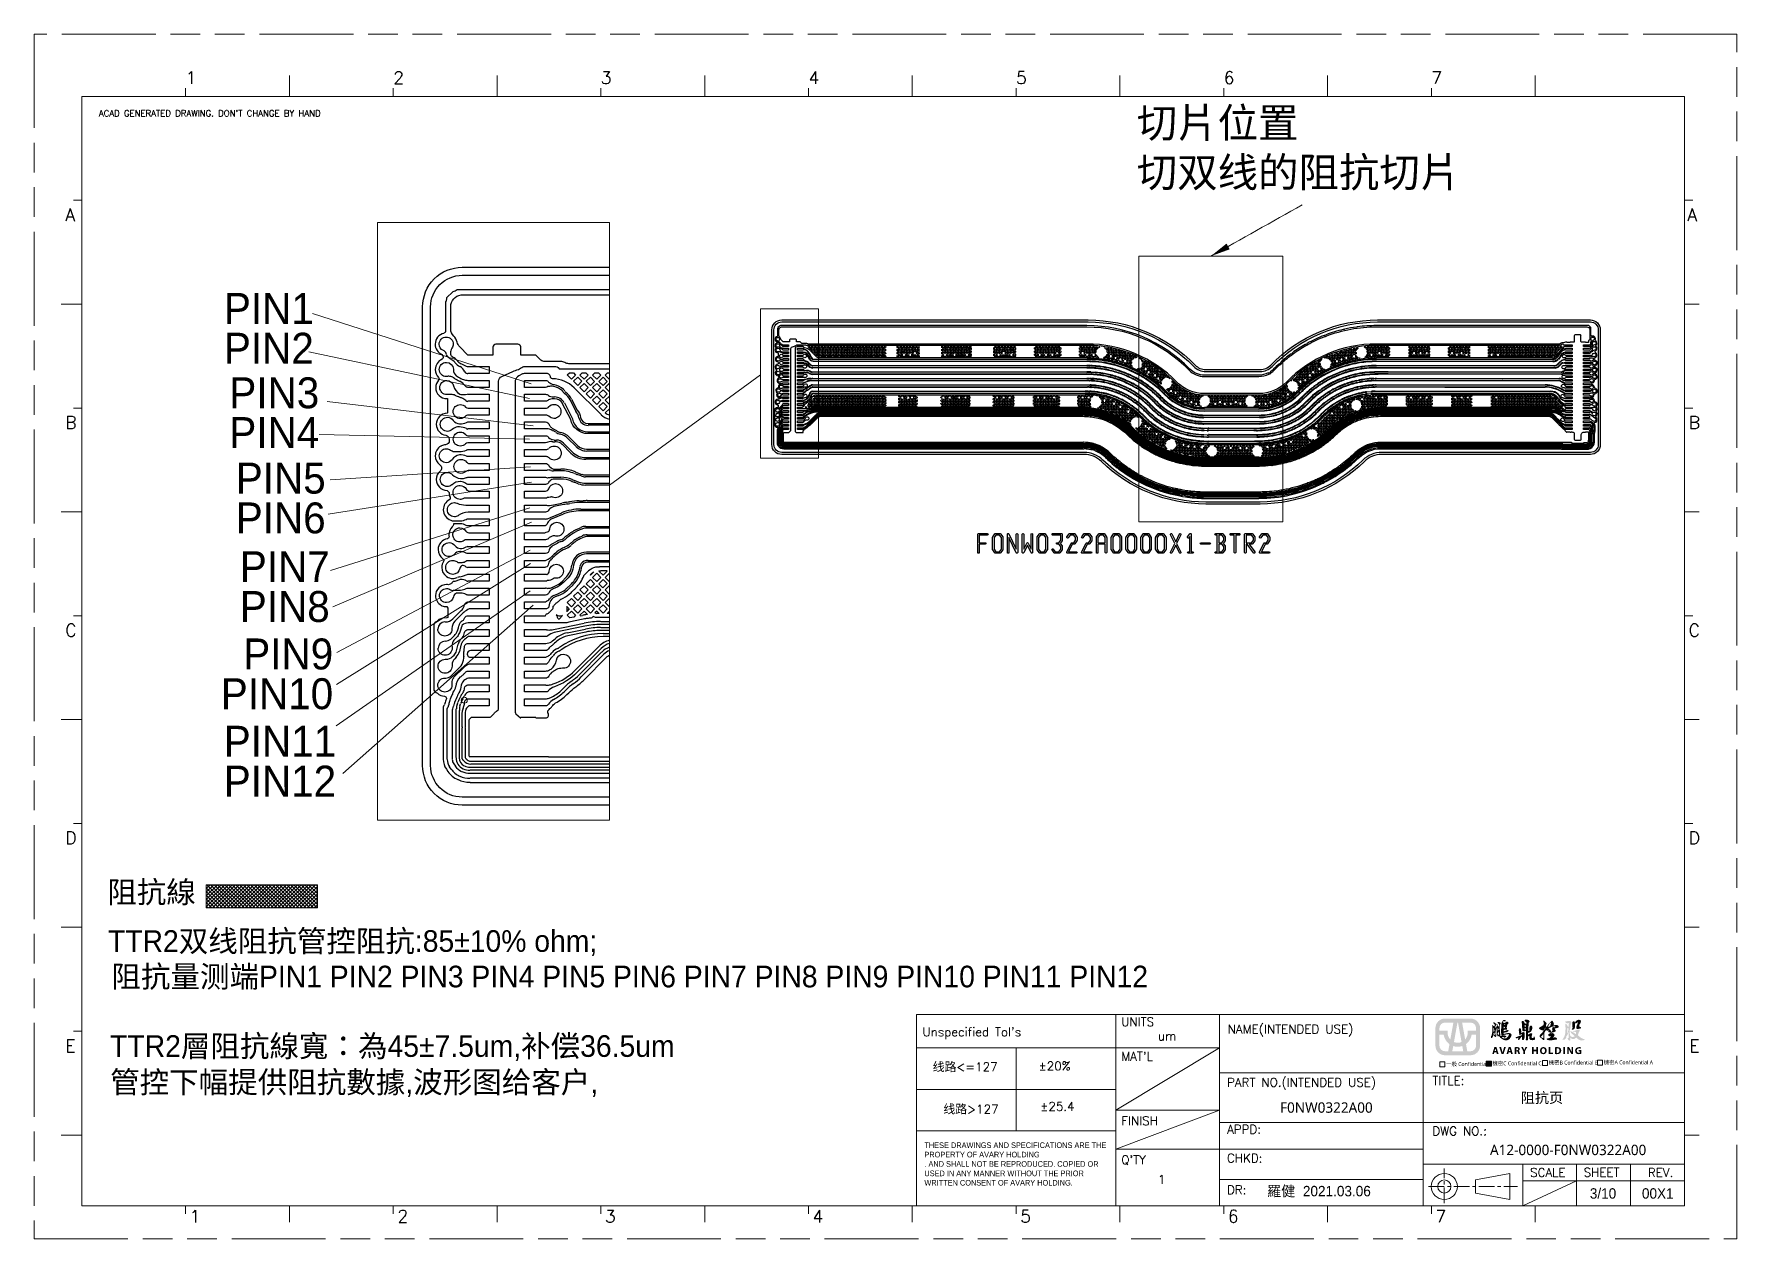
# Model space of a CAD drawing. Extents: x 3664 to 3837, y -413 to -292.
import ezdxf

# ---------------------------------------------------------------- set-up
doc = ezdxf.new("R2010")
doc.units = 0
doc.linetypes.add('CENTER', pattern=[50.8, 31.75, -6.35, 6.35, -6.35])
doc.linetypes.add('PHANTOM', pattern=[29.5, 9.5, -1.5, 3, -1.5, 3, -1.5, 9.5])
doc.layers.get('0').update_dxf_attribs({"lineweight": 9})
doc.layers.add('0PAPERF', color=2, linetype='PHANTOM', lineweight=9, plot=False)
for name, color, linetype in [('gbr-dxf_layer0', 7, 'Continuous'), ('gbr-outline-dxf_layer1', 2, 'Continuous'), ('图层 1', 7, 'Continuous')]:
    doc.layers.add(name, color=color, linetype=linetype)
doc.layers.add('備註', color=1, linetype='Continuous', lineweight=9)
doc.layers.add('尺寸線', color=3, linetype='Continuous', lineweight=5)
doc.styles.add('SIMPLEX', font='simplex.shx')
doc.styles.get("Standard").update_dxf_attribs({"font": 'PMingLiU.ttf'})
doc.dimstyles.get("Standard").update_dxf_attribs({"dimtxt": 1, "dimasz": 0.5, "dimexe": 0.18, "dimexo": 0.0625, "dimgap": 0.09, "dimtad": 0, "dimzin": 0, "dimdsep": 46, "dimtxsty": 'Standard', "dimcen": 0.09, "dimadec": 0, "dimazin": 0, "dimtfac": 1, "dimtdec": 4, "dimtofl": 0, "dimtmove": 0, "dimatfit": 3, "dimfxl": 1, "dimtolj": 1, "dimtzin": 0, "dimarcsym": 0})
pattern_1 = [(0, (0, 0), (0, 6.985), [5.08, -1.905]), (90, (0, 0), (-6.985, 4e-16), [5.08, -1.905])]

msp = doc.modelspace()

# ---------------------------------------------------------------- texts
at = {"style": 'SIMPLEX'}
for s, height, p in [('1', 1.26, (3679.69, -296.68)), ('2', 1.26, (3700.7, -296.68)), ('3', 1.26, (3721.7, -296.68)), ('4', 1.26, (3742.71, -296.68)), ('5', 1.26, (3763.72, -296.68)), ('6', 1.26, (3784.73, -296.68)), ('7', 1.26, (3805.74, -296.68)), ('A', 1.28, (3667.5, -310.54)), ('A', 1.28, (3831.65, -310.54)), ('B', 1.28, (3667.5, -331.55)), ('B', 1.28, (3831.77, -331.55)), ('C', 1.28, (3667.5, -352.56)), ('C', 1.28, (3831.77, -352.56)), ('D', 1.28, (3667.5, -373.57)), ('D', 1.28, (3831.77, -373.57)), ('UNITS', 0.882, (3774.36, -391.97)), ("Unspecified Tol's", 0.8823, (3754.25, -392.99)), ('um', 0.882, (3778.08, -393.4)), ('E', 1.28, (3667.5, -394.58)), ("MAT'L", 0.882, (3774.36, -395.46)), ('E', 1.28, (3831.83, -394.58)), ('PART NO.(INTENDED USE)', 0.8823, (3785.06, -398.09)), ('TITLE:', 0.882, (3805.84, -397.92)), ('FINISH', 0.882, (3774.36, -401.97)), ('APPD:', 0.882, (3785.06, -402.84)), ('DWG NO.:', 0.882, (3805.84, -403.01)), ('CHKD:', 0.882, (3785.06, -405.75)), ("Q'TY", 0.882, (3774.36, -405.92)), ('SCALE ', 0.882, (3815.73, -407.21)), ('SHEET', 0.882, (3821.15, -407.19)), ('REV.', 0.882, (3827.65, -407.21)), ('1', 0.882, (3778.08, -407.9)), ('DR:', 0.882, (3785.06, -408.95)), ('1', 1.26, (3680.11, -411.82)), ('2', 1.26, (3701.12, -411.82)), ('3', 1.26, (3722.12, -411.82)), ('4', 1.26, (3743.13, -411.82)), ('5', 1.26, (3764.14, -411.82)), ('6', 1.26, (3785.15, -411.82)), ('7', 1.26, (3806.16, -411.82))]:
    msp.add_text(s, height=height, dxfattribs=at).set_placement(p)
at = {"color": 3, "style": 'SIMPLEX'}
msp.add_text("ACAD GENERATED DRAWING. DON'T CHANGE BY HAND", height=0.6302, dxfattribs=at).set_placement((3670.91, -299.96))
at = {"lineweight": 0, "style": 'SIMPLEX'}
msp.add_text('NAME(INTENDED USE)', height=0.8831, dxfattribs=at).set_placement((3785.13, -392.7))
at = {"attachment_point": 1, "style": 'SIMPLEX'}
for s, insert, char_height in [('{\\fSimSun|b0|i0|c134|p2;线路}<=127', (3755.28, -395.64), 0.8823), ('%%P20%', (3765.99, -395.55), 0.882), ('{\\fSimSun|b0|i0|c134|p2;线路}>127', (3756.36, -399.91), 0.8823)]:
    msp.add_mtext(s, dxfattribs=dict(at, insert=insert, char_height=char_height))
at = {"linetype": 'Continuous', "char_height": 1.0504, "width": 13.7215, "attachment_point": 1}
for s, insert in [('{\\fPMingLiU|b0|i0|c136|p18;阻抗页}', (3814.78, -398.68)), ('{\\fPMingLiU|b0|i0|c136|p18;羅健  2021.03.06}', (3789.11, -408.12))]:
    msp.add_mtext(s, dxfattribs=dict(at, insert=insert))
at = {"color": 3, "lineweight": 0, "insert": (3754.44, -403.72), "char_height": 0.56919, "width": 18.6314, "attachment_point": 1}
msp.add_mtext('THESE DRAWINGS AND SPECIFICATIONS ARE THE PROPERTY OF AVARY HOLDING\\P. AND SHALL NOT BE REPRODUCED. COPIED OR USED IN ANY MANNER WITHOUT THE PRIOR WRITTEN CONSENT OF AVARY HOLDING.', dxfattribs=at)
at = {"color": 0, "char_height": 1.0496, "width": 50.5227, "attachment_point": 5}
for s, insert in [('{\\fMicrosoft JhengHei|b0|i0|c136|p18;\\C256;A12-0000-F0NW0322A00}', (3819.58, -404.49)), ('{\\fPMingLiU|b0|i0|c136|p18;3/10}', (3823.11, -408.89)), ('{\\fPMingLiU|b0|i0|c136|p18;00X1}', (3828.65, -408.89))]:
    msp.add_mtext(s, dxfattribs=dict(at, insert=insert))
at = {"layer": '備註', "color": 1, "lineweight": 0, "insert": (3775.93, -299.11), "char_height": 3, "attachment_point": 1}
msp.add_mtext('{\\fPMingLiU|b0|i0|c136|p2;\\C256;切片位置\\P切双线的阻抗切片}', dxfattribs=at)
at = {"layer": '備註', "lineweight": 0}
for s, insert, char_height, width, attachment_point in [('{\\fPMingLiU|b0|i0|c0|p18;PIN1}', (3692.66, -317.82), 3.1275, 13.0071, 3), ('{\\fPMingLiU|b0|i0|c0|p18;PIN2}', (3692.66, -321.84), 3.1275, 13.0071, 3), ('{\\fPMingLiU|b0|i0|c0|p18;PIN3}', (3693.21, -326.35), 3.1275, 13.0071, 3), ('{\\fPMingLiU|b0|i0|c0|p18;PIN4}', (3693.21, -330.37), 3.1275, 13.0071, 3), ('{\\fPMingLiU|b0|i0|c0|p18;PIN5}', (3693.86, -334.98), 3.1275, 13.0071, 3), ('{\\fPMingLiU|b0|i0|c0|p18;PIN6}', (3693.86, -339), 3.1275, 13.0071, 3), ('{\\fPMingLiU|b0|i0|c0|p18;PIN7}', (3694.27, -343.93), 3.1275, 13.0071, 3), ('{\\fPMingLiU|b0|i0|c0|p18;PIN8}', (3694.27, -347.96), 3.1275, 13.0071, 3), ('{\\fPMingLiU|b0|i0|c0|p18;PIN9}', (3694.62, -352.76), 3.1275, 13.0071, 3), ('{\\fPMingLiU|b0|i0|c0|p18;PIN10}', (3694.62, -356.78), 3.1275, 13.0071, 3), ('{\\fPMingLiU|b0|i0|c0|p18;PIN11}', (3694.92, -361.59), 3.1275, 13.0071, 3), ('{\\fPMingLiU|b0|i0|c0|p18;PIN12}', (3694.92, -365.62), 3.1275, 13.0071, 3), ('{\\fPMingLiU|b0|i0|c136|p2;阻抗線}', (3671.76, -377.31), 2.1898, 10.9507, 1), ('{\\fPMingLiU|b0|i0|c0|p18;\\P\\P\\fPMingLiU|b0|i0|c136|p18;TTR2双线阻抗管控阻抗:85%%P10% ohm;}', (3671.83, -374.96), 2.1898, 127.9544, 1), ('{\\fPMingLiU|b0|i0|c0|p18;\\P\\P\\fPMingLiU|b0|i0|c136|p18;阻抗量测端PIN1 PIN2 PIN3 PIN4 PIN5 PIN6 PIN7 PIN8 PIN9 PIN10 PIN11 PIN12', (3672.18, -378.55), 2.1898, 134.4622, 1), ('{\\fPMingLiU|b0|i0|c0|p18;\\P\\PTTR2層\\fPMingLiU|b0|i0|c136|p18;阻抗線寬：為45%%P7.5um,补偿36.5um\\P管控下幅提供阻抗數據,波形图给客户,}', (3672.05, -385.58), 2.1898, 118.0871, 1)]:
    msp.add_mtext(s, dxfattribs=dict(at, insert=insert, char_height=char_height, width=width, attachment_point=attachment_point))

# ---------------------------------------------------------------- blocks, each defined once
blk = doc.blocks.new('6')
at = {"layer": '图层 1', "true_color": 0xf50613}
h = blk.add_hatch(color=1, dxfattribs=at)
h.dxf.hatch_style = 2
edge = h.paths.add_edge_path()
edge.add_spline(control_points=[(-0.84, 7.1), (-0.84, 7.1), (0.89, -2.45), (0.89, -2.45), (0.31, -2.7), (-0.33, -2.83), (-1.01, -2.83), (-1.66, -2.83), (-2.28, -2.71), (-2.84, -2.48), (-2.84, -2.48), (-1.11, 7.1), (-1.11, 7.1), (-1.11, 7.1), (-0.84, 7.1), (-0.84, 7.1)], knot_values=[0, 0, 0, 0, 1, 1, 1, 2, 2, 2, 3, 3, 3, 4, 4, 4, 5, 5, 5, 5], degree=3, periodic=1)
edge = h.paths.add_edge_path()
edge.add_spline(control_points=[(5.31, 9.08), (5.31, 9.08), (-7.25, 9.08), (-7.25, 9.08), (-9.86, 9.08), (-11.98, 6.96), (-11.98, 4.35), (-11.98, 4.35), (-11.98, -4.27), (-11.98, -4.27), (-11.98, -6.88), (-9.86, -9), (-7.25, -9), (-7.25, -9), (5.31, -9), (5.31, -9), (7.91, -9), (10.04, -6.88), (10.04, -4.27), (10.04, -4.27), (10.04, 4.35), (10.04, 4.35), (10.04, 6.96), (7.91, 9.08), (5.31, 9.08)], knot_values=[0, 0, 0, 0, 0.352778, 0.352778, 0.352778, 0.705556, 0.705556, 0.705556, 1.058334, 1.058334, 1.058334, 1.411112, 1.411112, 1.411112, 1.76389, 1.76389, 1.76389, 2.116668, 2.116668, 2.116668, 2.469446, 2.469446, 2.469446, 2.822224, 2.822224, 2.822224, 2.822224], degree=3, periodic=0)
edge.add_line((5.31, 9.08), (5.31, 9.08))
edge = h.paths.add_edge_path()
edge.add_spline(control_points=[(8.06, 4.35), (8.06, 4.35), (8.06, 3.12), (8.06, 3.12), (8.06, 3.12), (3.96, 3.12), (3.96, 3.12), (3.96, 3.12), (3.96, 2.13), (3.96, 2.13), (3.96, 0.86), (3.47, -0.31), (2.68, -1.19), (2.68, -1.19), (1.17, 7.1), (1.17, 7.1), (1.17, 7.1), (5.31, 7.1), (5.31, 7.1), (6.82, 7.1), (8.06, 5.87), (8.06, 4.35)], knot_values=[0, 0, 0, 0, 0.352778, 0.352778, 0.352778, 0.705556, 0.705556, 0.705556, 1.058334, 1.058334, 1.058334, 1.411112, 1.411112, 1.411112, 1.76389, 1.76389, 1.76389, 2.116668, 2.116668, 2.116668, 2.469446, 2.469446, 2.469446, 2.469446], degree=3, periodic=0)
edge.add_line((8.06, 4.35), (8.06, 4.35))
edge = h.paths.add_edge_path()
edge.add_spline(control_points=[(-1.01, -4.81), (-0.22, -4.81), (0.54, -4.67), (1.25, -4.43), (1.25, -4.43), (1.72, -7.02), (1.72, -7.02), (1.72, -7.02), (-3.67, -7.02), (-3.67, -7.02), (-3.67, -7.02), (-3.2, -4.45), (-3.2, -4.45), (-2.51, -4.68), (-1.78, -4.81), (-1.01, -4.81)], knot_values=[0, 0, 0, 0, 0.352778, 0.352778, 0.352778, 0.705556, 0.705556, 0.705556, 1.058334, 1.058334, 1.058334, 1.411112, 1.411112, 1.411112, 1.76389, 1.76389, 1.76389, 1.76389], degree=3, periodic=0)
edge.add_line((-1.01, -4.81), (-1.01, -4.81))
edge = h.paths.add_edge_path()
edge.add_spline(control_points=[(-7.25, 7.1), (-7.25, 7.1), (-3.12, 7.1), (-3.12, 7.1), (-3.12, 7.1), (-4.63, -1.25), (-4.63, -1.25), (-5.46, -0.37), (-5.98, 0.82), (-5.98, 2.13), (-5.98, 2.13), (-5.98, 3.12), (-5.98, 3.12), (-5.98, 3.12), (-10, 3.12), (-10, 3.12), (-10, 3.12), (-10, 4.35), (-10, 4.35), (-10, 5.87), (-8.77, 7.1), (-7.25, 7.1)], knot_values=[0, 0, 0, 0, 0.352778, 0.352778, 0.352778, 0.705556, 0.705556, 0.705556, 1.058334, 1.058334, 1.058334, 1.411112, 1.411112, 1.411112, 1.76389, 1.76389, 1.76389, 2.116668, 2.116668, 2.116668, 2.469446, 2.469446, 2.469446, 2.469446], degree=3, periodic=0)
edge.add_line((-7.25, 7.1), (-7.25, 7.1))
edge = h.paths.add_edge_path()
edge.add_spline(control_points=[(-10, -4.27), (-10, -4.27), (-10, 1.14), (-10, 1.14), (-10, 1.14), (-7.89, 1.14), (-7.89, 1.14), (-7.61, -0.77), (-6.55, -2.44), (-5.04, -3.52), (-5.04, -3.52), (-5.68, -7.02), (-5.68, -7.02), (-5.68, -7.02), (-7.25, -7.02), (-7.25, -7.02), (-8.77, -7.02), (-10, -5.79), (-10, -4.27)], knot_values=[0, 0, 0, 0, 0.352778, 0.352778, 0.352778, 0.705556, 0.705556, 0.705556, 1.058334, 1.058334, 1.058334, 1.411112, 1.411112, 1.411112, 1.76389, 1.76389, 1.76389, 2.116668, 2.116668, 2.116668, 2.116668], degree=3, periodic=0)
edge.add_line((-10, -4.27), (-10, -4.27))
edge = h.paths.add_edge_path()
edge.add_spline(control_points=[(5.31, -7.02), (5.31, -7.02), (3.73, -7.02), (3.73, -7.02), (3.73, -7.02), (3.09, -3.47), (3.09, -3.47), (4.56, -2.39), (5.6, -0.75), (5.87, 1.14), (5.87, 1.14), (8.06, 1.14), (8.06, 1.14), (8.06, 1.14), (8.06, -4.27), (8.06, -4.27), (8.06, -5.79), (6.82, -7.02), (5.31, -7.02)], knot_values=[0, 0, 0, 0, 0.352778, 0.352778, 0.352778, 0.705556, 0.705556, 0.705556, 1.058334, 1.058334, 1.058334, 1.411112, 1.411112, 1.411112, 1.76389, 1.76389, 1.76389, 2.116668, 2.116668, 2.116668, 2.116668], degree=3, periodic=0)
edge.add_line((5.31, -7.02), (5.31, -7.02))
at = {"layer": '图层 1', "true_color": 0x000099}
h = blk.add_hatch(color=174, dxfattribs=at)
h.dxf.hatch_style = 2
edge = h.paths.add_edge_path()
edge.add_spline(control_points=[(21.7, 4.45), (21.7, 4.45), (21.7, 4.7), (21.7, 4.7), (21.7, 4.7), (21.7, 4.95), (21.7, 4.95), (21.7, 4.95), (21.7, 5.15), (21.7, 5.15), (21.73, 5.12), (21.77, 5.09), (21.81, 5.06), (21.86, 5.03), (21.91, 5.01), (21.97, 5.01), (22.03, 4.98), (22.09, 4.97), (22.13, 4.97), (22.13, 4.97), (22.24, 4.97), (22.24, 4.97), (22.24, 4.97), (22.24, 4.88), (22.24, 4.88), (22.24, 4.88), (22.24, 4.74), (22.24, 4.74), (22.24, 4.74), (22.24, 4.61), (22.24, 4.61), (22.24, 4.61), (22.24, 4.52), (22.24, 4.52), (22.24, 4.52), (22.2, 4.52), (22.2, 4.52), (22.14, 4.49), (22.08, 4.44), (22.02, 4.38), (21.93, 4.35), (21.82, 4.31), (21.7, 4.25), (21.7, 4.25), (21.7, 4.45), (21.7, 4.45)], knot_values=[0, 0, 0, 0, 1, 1, 1, 2, 2, 2, 3, 3, 3, 4, 4, 4, 5, 5, 5, 6, 6, 6, 7, 7, 7, 8, 8, 8, 9, 9, 9, 10, 10, 10, 11, 11, 11, 12, 12, 12, 13, 13, 13, 14, 14, 14, 15, 15, 15, 15], degree=3, periodic=1)
edge = h.paths.add_edge_path()
edge.add_spline(control_points=[(16.6, 4.04), (16.6, 4.21), (16.61, 4.34), (16.64, 4.43), (16.67, 4.46), (16.72, 4.44), (16.78, 4.38), (16.81, 4.35), (16.84, 4.28), (16.87, 4.16), (16.87, 4.16), (16.87, 3.88), (16.87, 3.88), (16.84, 3.82), (16.82, 3.78), (16.82, 3.75), (16.82, 3.63), (16.81, 3.52), (16.8, 3.43), (16.78, 3.34), (16.81, 3.32), (16.87, 3.36), (16.93, 3.41), (16.99, 3.46), (17.05, 3.52), (17.11, 3.58), (17.17, 3.63), (17.23, 3.66), (17.23, 3.66), (17.23, 3.59), (17.23, 3.59), (17.23, 3.59), (17.23, 3.5), (17.23, 3.5), (17.23, 3.5), (17.23, 3.39), (17.23, 3.39), (17.23, 3.39), (17.23, 3.3), (17.23, 3.3), (17.17, 3.27), (17.12, 3.22), (17.09, 3.16), (17.06, 3.07), (17.03, 2.97), (16.98, 2.85), (16.93, 2.72), (16.88, 2.63), (16.82, 2.57), (16.79, 2.48), (16.76, 2.42), (16.73, 2.39), (16.7, 2.48), (16.67, 2.61), (16.64, 2.78), (16.61, 2.94), (16.6, 3.15), (16.6, 3.41), (16.6, 3.41), (16.6, 4.04), (16.6, 4.04)], knot_values=[0, 0, 0, 0, 1, 1, 1, 2, 2, 2, 3, 3, 3, 4, 4, 4, 5, 5, 5, 6, 6, 6, 7, 7, 7, 8, 8, 8, 9, 9, 9, 10, 10, 10, 11, 11, 11, 12, 12, 12, 13, 13, 13, 14, 14, 14, 15, 15, 15, 16, 16, 16, 17, 17, 17, 18, 18, 18, 19, 19, 19, 20, 20, 20, 20], degree=3, periodic=1)
edge = h.paths.add_edge_path()
edge.add_spline(control_points=[(18.72, 4.06), (18.72, 4.34), (18.74, 4.49), (18.79, 4.52), (18.83, 4.55), (18.88, 4.49), (18.95, 4.34), (18.91, 4.19), (18.88, 4.04), (18.85, 3.91), (18.82, 3.77), (18.84, 3.7), (18.9, 3.7), (18.93, 3.73), (18.99, 3.79), (19.08, 3.88), (19.17, 3.97), (19.25, 4.05), (19.31, 4.11), (19.31, 4.11), (19.31, 4.06), (19.31, 4.06), (19.31, 4.06), (19.35, 4.02), (19.35, 4.02), (19.35, 4.02), (19.35, 3.97), (19.35, 3.97), (19.35, 3.97), (19.4, 3.93), (19.4, 3.93), (19.37, 3.9), (19.33, 3.84), (19.28, 3.75), (19.24, 3.66), (19.17, 3.55), (19.08, 3.43), (18.99, 3.31), (18.92, 3.22), (18.88, 3.16), (18.83, 3.1), (18.78, 3.07), (18.72, 3.07), (18.72, 3.07), (18.72, 4.06), (18.72, 4.06)], knot_values=[0, 0, 0, 0, 1, 1, 1, 2, 2, 2, 3, 3, 3, 4, 4, 4, 5, 5, 5, 6, 6, 6, 7, 7, 7, 8, 8, 8, 9, 9, 9, 10, 10, 10, 11, 11, 11, 12, 12, 12, 13, 13, 13, 14, 14, 14, 15, 15, 15, 15], degree=3, periodic=1)
edge = h.paths.add_edge_path()
edge.add_spline(control_points=[(25.27, 1.54), (25.12, 1.71), (24.91, 1.84), (24.64, 1.9), (24.34, 1.96), (24.07, 1.97), (23.83, 1.94), (23.58, 1.91), (23.37, 1.88), (23.19, 1.85), (22.76, 1.72), (22.15, 1.58), (22.15, 1.58), (22.12, 1.58), (22.09, 1.57), (22.04, 1.56), (22, 1.54), (21.94, 1.53), (21.88, 1.51), (21.82, 1.5), (21.77, 1.48), (21.72, 1.47), (21.68, 1.45), (21.64, 1.43), (21.61, 1.4), (21.61, 1.4), (21.61, 1.56), (21.61, 1.56), (21.61, 1.56), (21.61, 1.76), (21.61, 1.76), (21.64, 1.82), (21.66, 1.88), (21.68, 1.94), (21.69, 2), (21.7, 2.06), (21.7, 2.12), (21.7, 2.12), (21.79, 2.12), (21.79, 2.12), (21.82, 2.12), (21.87, 2.13), (21.93, 2.14), (21.99, 2.16), (22.04, 2.17), (22.09, 2.17), (22.11, 2.17), (22.12, 2.17), (22.14, 2.18), (22.14, 2.18), (22.15, 2.21), (22.15, 2.21), (22.15, 2.21), (22.53, 2.26), (22.68, 2.29), (22.84, 2.32), (23.19, 2.39), (23.19, 2.39), (23.37, 2.45), (23.56, 2.54), (23.76, 2.66), (23.95, 2.79), (24.07, 2.92), (24.1, 3.07), (24.16, 3.19), (24.08, 3.28), (23.87, 3.34), (23.71, 3.36), (23.53, 3.37), (23.35, 3.38), (23.14, 3.36), (22.94, 3.21), (22.75, 3.14), (22.55, 3.06), (22.15, 2.89), (22.15, 2.89), (22.09, 2.89), (22.03, 2.88), (21.97, 2.85), (21.91, 2.81), (21.86, 2.79), (21.81, 2.75), (21.77, 2.72), (21.73, 2.71), (21.7, 2.71), (21.7, 2.71), (21.7, 2.87), (21.7, 2.87), (21.7, 2.87), (21.7, 3.09), (21.7, 3.09), (21.7, 3.09), (21.7, 3.34), (21.7, 3.34), (21.7, 3.34), (21.7, 3.48), (21.7, 3.48), (21.7, 3.48), (22.36, 3.6), (22.6, 3.61), (22.84, 3.62), (22.93, 3.53), (23.04, 3.53), (23.15, 3.53), (23.26, 3.61), (23.26, 3.61), (23.28, 3.73), (23.3, 3.88), (23.33, 4.04), (23.36, 4.21), (23.36, 4.34), (23.33, 4.43), (23.3, 4.49), (23.25, 4.52), (23.19, 4.52), (23.19, 4.64), (23.21, 4.8), (23.24, 5.01), (23.24, 5.22), (23.28, 5.47), (23.37, 5.76), (23.46, 6.05), (23.57, 6.27), (23.69, 6.44), (23.81, 6.6), (23.92, 6.7), (24.01, 6.73), (24.07, 6.76), (24.1, 6.84), (24.1, 6.96), (24.07, 7.08), (23.96, 7.21), (23.78, 7.36), (23.6, 7.51), (23.42, 7.57), (23.24, 7.54), (23.06, 7.51), (22.92, 7.44), (22.83, 7.32), (22.8, 7.29), (22.76, 7.26), (22.7, 7.23), (22.61, 7.2), (22.5, 7.14), (22.38, 7.05), (22.23, 6.99), (22.12, 6.94), (22.06, 6.89), (22, 6.84), (21.97, 6.81), (21.97, 6.78), (21.97, 6.81), (21.93, 6.84), (21.84, 6.89), (21.75, 6.94), (21.63, 7.02), (21.48, 7.14), (21.32, 7.26), (21.25, 7.37), (21.25, 7.48), (21.25, 7.58), (21.3, 7.66), (21.39, 7.73), (21.45, 7.75), (21.52, 7.77), (21.61, 7.77), (21.67, 7.77), (21.77, 7.75), (21.91, 7.73), (22.04, 7.69), (22.16, 7.68), (22.27, 7.68), (22.37, 7.68), (22.47, 7.69), (22.56, 7.73), (22.65, 7.82), (22.7, 7.92), (22.7, 8.04), (22.7, 8.16), (22.59, 8.27), (22.38, 8.36), (22.2, 8.42), (22.02, 8.43), (21.84, 8.4), (21.66, 8.37), (21.54, 8.31), (21.48, 8.22), (21.3, 8.04), (21.12, 7.83), (20.96, 7.59), (20.79, 7.35), (20.67, 7.07), (20.59, 6.75), (20.52, 6.44), (20.48, 6.13), (20.48, 5.83), (20.48, 5.83), (20.48, 4.97), (20.48, 4.97), (20.48, 4.88), (20.47, 4.65), (20.44, 4.29), (20.41, 3.93), (20.39, 3.43), (20.39, 2.8), (20.36, 2.2), (20.39, 1.73), (20.48, 1.4), (20.54, 1.08), (20.63, 0.88), (20.74, 0.82), (20.81, 0.78), (20.86, 0.76), (20.86, 0.76), (20.62, 0.74), (20.13, 0.41), (20.13, 0.41), (20.13, 0.41), (20.08, 0.57), (20.08, 0.63), (20.04, 0.78), (20, 1.11), (19.94, 1.6), (19.88, 2.1), (19.82, 2.75), (19.76, 3.57), (19.7, 4.38), (19.68, 5), (19.71, 5.42), (19.74, 5.84), (19.8, 6.1), (19.89, 6.19), (20.13, 6.28), (20.26, 6.44), (20.26, 6.66), (20.26, 6.89), (20.08, 7.08), (19.74, 7.25), (19.39, 7.42), (19.12, 7.47), (18.92, 7.41), (18.73, 7.35), (18.64, 7.23), (18.67, 7.05), (18.7, 7.02), (18.73, 6.97), (18.74, 6.91), (18.76, 6.85), (18.81, 6.79), (18.9, 6.73), (18.96, 6.64), (19.02, 6.58), (19.08, 6.55), (19.17, 6.49), (19.25, 6.44), (19.31, 6.42), (19.31, 6.35), (19.31, 6.27), (19.33, 6.17), (19.34, 6.06), (19.35, 5.93), (19.35, 5.78), (19.35, 5.63), (19.36, 5.5), (19.37, 5.4), (19.39, 5.29), (19.4, 5.21), (19.4, 5.15), (19.31, 5.18), (19.22, 5.21), (19.13, 5.24), (19.13, 5.24), (18.85, 5.24), (18.85, 5.24), (18.82, 5.3), (18.8, 5.37), (18.79, 5.44), (18.77, 5.52), (18.76, 5.62), (18.74, 5.74), (18.73, 5.86), (18.7, 5.96), (18.65, 6.05), (18.61, 6.14), (18.57, 6.23), (18.54, 6.33), (18.51, 6.35), (18.49, 6.37), (18.47, 6.37), (18.46, 6.37), (18.43, 6.33), (18.4, 6.23), (18.37, 6.14), (18.36, 6.02), (18.36, 5.87), (18.36, 5.87), (18.36, 5.51), (18.36, 5.51), (18.24, 5.3), (18.13, 5.09), (18.04, 4.88), (17.92, 4.67), (17.8, 4.44), (17.68, 4.2), (17.68, 4.26), (17.67, 4.34), (17.66, 4.45), (17.64, 4.55), (17.63, 4.67), (17.63, 4.81), (17.63, 4.95), (17.63, 5.06), (17.61, 5.15), (17.6, 5.24), (17.59, 5.33), (17.59, 5.42), (17.68, 5.48), (17.79, 5.57), (17.91, 5.69), (18.03, 5.81), (18.12, 5.95), (18.18, 6.1), (18.24, 6.25), (18.21, 6.37), (18.09, 6.46), (17.97, 6.55), (17.83, 6.63), (17.68, 6.69), (17.44, 6.93), (17.2, 7.1), (16.96, 7.21), (16.72, 7.31), (16.58, 7.28), (16.55, 7.12), (16.52, 6.95), (16.58, 6.78), (16.73, 6.6), (16.88, 6.42), (17.05, 6.31), (17.23, 6.28), (17.23, 6.28), (17.23, 6.05), (17.23, 6.05), (17.23, 6.05), (17.23, 5.74), (17.23, 5.74), (17.23, 5.74), (17.23, 5.42), (17.23, 5.42), (17.23, 5.42), (17.23, 5.26), (17.23, 5.26), (17.23, 5.25), (17.21, 5.25), (17.16, 5.29), (17.12, 5.31), (17.05, 5.34), (16.96, 5.35), (16.87, 5.37), (16.76, 5.39), (16.64, 5.42), (16.61, 5.45), (16.58, 5.5), (16.55, 5.56), (16.52, 5.59), (16.49, 5.63), (16.46, 5.69), (16.4, 5.75), (16.35, 5.81), (16.32, 5.87), (16.29, 5.9), (16.26, 5.93), (16.23, 5.96), (16.14, 5.99), (16.08, 5.95), (16.05, 5.83), (16.02, 5.68), (16.02, 5.44), (16.05, 5.1), (16.08, 4.77), (16.11, 4.41), (16.14, 4.02), (16.14, 4.02), (16.14, 3.25), (16.14, 3.25), (16.11, 2.95), (16.07, 2.59), (16.01, 2.17), (15.92, 1.75), (15.84, 1.38), (15.78, 1.08), (15.69, 0.78), (15.63, 0.56), (15.6, 0.4), (15.57, 0.4), (15.55, 0.42), (15.53, 0.45), (15.52, 0.48), (15.5, 0.51), (15.47, 0.54), (15.44, 0.48), (15.42, 0.43), (15.42, 0.4), (15.36, 0.13), (15.35, -0.09), (15.38, -0.27), (15.41, -0.48), (15.51, -0.56), (15.69, -0.5), (15.87, -0.44), (16.04, -0.3), (16.19, -0.09), (16.31, 0.12), (16.4, 0.3), (16.46, 0.45), (16.46, 0.45), (16.46, 0.54), (16.46, 0.54), (16.46, 0.57), (16.48, 0.63), (16.51, 0.72), (16.51, 0.78), (16.51, 0.84), (16.53, 0.9), (16.54, 0.96), (16.55, 1.02), (16.55, 1.08), (16.58, 1.02), (16.64, 0.92), (16.73, 0.79), (16.82, 0.65), (16.94, 0.5), (17.09, 0.34), (17.24, 0.17), (17.38, 0.07), (17.5, 0.04), (17.62, 0.01), (17.71, 0.04), (17.77, 0.13), (17.8, 0.13), (17.83, 0.16), (17.86, 0.22), (17.86, 0.22), (17.86, 0.4), (17.86, 0.4), (17.89, 0.47), (17.89, 0.54), (17.86, 0.63), (17.83, 0.69), (17.8, 0.75), (17.77, 0.81), (17.71, 0.93), (17.66, 1.16), (17.63, 1.49), (17.6, 1.79), (17.63, 2.2), (17.7, 2.71), (17.78, 3.22), (17.88, 3.64), (18, 3.97), (18.09, 4.28), (18.18, 4.49), (18.27, 4.61), (18.24, 4.49), (18.22, 4.35), (18.22, 4.2), (18.22, 4.2), (18.22, 3.7), (18.22, 3.7), (18.22, 3.7), (18.22, 3.21), (18.22, 3.21), (18.22, 3.06), (18.22, 2.88), (18.2, 2.66), (18.18, 2.45), (18.18, 2.21), (18.18, 1.92), (18.18, 1.92), (18.18, 1.17), (18.18, 1.17), (18.18, 0.96), (18.18, 0.79), (18.2, 0.65), (18.22, 0.52), (18.25, 0.4), (18.31, 0.31), (18.37, 0.22), (18.43, 0.21), (18.49, 0.27), (18.55, 0.3), (18.58, 0.38), (18.58, 0.5), (18.58, 0.62), (18.57, 0.72), (18.54, 0.81), (18.63, 0.78), (18.72, 0.72), (18.81, 0.63), (18.9, 0.54), (19.02, 0.45), (19.17, 0.36), (19.29, 0.27), (19.41, 0.21), (19.53, 0.18), (19.65, 0.15), (19.77, 0.13), (19.89, 0.13), (19.83, 0.01), (19.82, -0.09), (19.85, -0.18), (19.9, -0.29), (20.01, -0.39), (20.18, -0.5), (20.18, -0.5), (20.18, -0.5), (20.19, -0.5), (20.41, -0.67), (20.77, -0.88), (20.91, -1), (20.94, -1.02), (20.98, -1.04), (21.02, -1.07), (21.02, -1.08), (21.02, -1.08), (21.02, -1.09), (21.08, -1.12), (21.16, -1.16), (21.25, -1.22), (21.34, -1.25), (21.45, -1.3), (21.57, -1.36), (21.9, -1.51), (22.29, -1.61), (22.74, -1.67), (23.19, -1.7), (23.66, -1.57), (24.14, -1.27), (24.59, -0.94), (24.93, -0.56), (25.16, -0.14), (25.38, 0.29), (25.53, 0.66), (25.59, 0.99), (25.53, 1.17), (25.42, 1.35), (25.27, 1.54)], knot_values=[0, 0, 0, 0, 0.352778, 0.352778, 0.352778, 0.705556, 0.705556, 0.705556, 1.058334, 1.058334, 1.058334, 1.411112, 1.411112, 1.411112, 1.76389, 1.76389, 1.76389, 2.116668, 2.116668, 2.116668, 2.469446, 2.469446, 2.469446, 2.822224, 2.822224, 2.822224, 3.175002, 3.175002, 3.175002, 3.52778, 3.52778, 3.52778, 3.880558, 3.880558, 3.880558, 4.233336, 4.233336, 4.233336, 4.586114, 4.586114, 4.586114, 4.938892, 4.938892, 4.938892, 5.29167, 5.29167, 5.29167, 5.644448, 5.644448, 5.644448, 5.997226, 5.997226, 5.997226, 6.350004, 6.350004, 6.350004, 6.702782, 6.702782, 6.702782, 7.05556, 7.05556, 7.05556, 7.408338, 7.408338, 7.408338, 7.761116, 7.761116, 7.761116, 8.113894, 8.113894, 8.113894, 8.466672, 8.466672, 8.466672, 8.81945, 8.81945, 8.81945, 9.172228, 9.172228, 9.172228, 9.525006, 9.525006, 9.525006, 9.877784, 9.877784, 9.877784, 10.230562, 10.230562, 10.230562, 10.58334, 10.58334, 10.58334, 10.936118, 10.936118, 10.936118, 11.288896, 11.288896, 11.288896, 11.641674, 11.641674, 11.641674, 11.994452, 11.994452, 11.994452, 12.34723, 12.34723, 12.34723, 12.700008, 12.700008, 12.700008, 13.052786, 13.052786, 13.052786, 13.405564, 13.405564, 13.405564, 13.758342, 13.758342, 13.758342, 14.11112, 14.11112, 14.11112, 14.463898, 14.463898, 14.463898, 14.816676, 14.816676, 14.816676, 15.169454, 15.169454, 15.169454, 15.522232, 15.522232, 15.522232, 15.87501, 15.87501, 15.87501, 16.227788, 16.227788, 16.227788, 16.580566, 16.580566, 16.580566, 16.933344, 16.933344, 16.933344, 17.286123, 17.286123, 17.286123, 17.638901, 17.638901, 17.638901, 17.991679, 17.991679, 17.991679, 18.344457, 18.344457, 18.344457, 18.697235, 18.697235, 18.697235, 19.050013, 19.050013, 19.050013, 19.402791, 19.402791, 19.402791, 19.755569, 19.755569, 19.755569, 20.108347, 20.108347, 20.108347, 20.461125, 20.461125, 20.461125, 20.813903, 20.813903, 20.813903, 21.166681, 21.166681, 21.166681, 21.519459, 21.519459, 21.519459, 21.872237, 21.872237, 21.872237, 22.225015, 22.225015, 22.225015, 22.577793, 22.577793, 22.577793, 22.930571, 22.930571, 22.930571, 23.283349, 23.283349, 23.283349, 23.636127, 23.636127, 23.636127, 23.988905, 23.988905, 23.988905, 24.341683, 24.341683, 24.341683, 24.694461, 24.694461, 24.694461, 25.047239, 25.047239, 25.047239, 25.400017, 25.400017, 25.400017, 25.752795, 25.752795, 25.752795, 26.105573, 26.105573, 26.105573, 26.458351, 26.458351, 26.458351, 26.811129, 26.811129, 26.811129, 27.163907, 27.163907, 27.163907, 27.516685, 27.516685, 27.516685, 27.869463, 27.869463, 27.869463, 28.222241, 28.222241, 28.222241, 28.575019, 28.575019, 28.575019, 28.927797, 28.927797, 28.927797, 29.280575, 29.280575, 29.280575, 29.633353, 29.633353, 29.633353, 29.986131, 29.986131, 29.986131, 30.338909, 30.338909, 30.338909, 30.691687, 30.691687, 30.691687, 31.044465, 31.044465, 31.044465, 31.397243, 31.397243, 31.397243, 31.750021, 31.750021, 31.750021, 32.102799, 32.102799, 32.102799, 32.455577, 32.455577, 32.455577, 32.808355, 32.808355, 32.808355, 33.161133, 33.161133, 33.161133, 33.513911, 33.513911, 33.513911, 33.866689, 33.866689, 33.866689, 34.219467, 34.219467, 34.219467, 34.572245, 34.572245, 34.572245, 34.925023, 34.925023, 34.925023, 35.277801, 35.277801, 35.277801, 35.630579, 35.630579, 35.630579, 35.983357, 35.983357, 35.983357, 36.336135, 36.336135, 36.336135, 36.688913, 36.688913, 36.688913, 37.041691, 37.041691, 37.041691, 37.394469, 37.394469, 37.394469, 37.747247, 37.747247, 37.747247, 38.100025, 38.100025, 38.100025, 38.452803, 38.452803, 38.452803, 38.805581, 38.805581, 38.805581, 39.158359, 39.158359, 39.158359, 39.511137, 39.511137, 39.511137, 39.863915, 39.863915, 39.863915, 40.216693, 40.216693, 40.216693, 40.569471, 40.569471, 40.569471, 40.922249, 40.922249, 40.922249, 41.275027, 41.275027, 41.275027, 41.627805, 41.627805, 41.627805, 41.980583, 41.980583, 41.980583, 42.333361, 42.333361, 42.333361, 42.686139, 42.686139, 42.686139, 43.038917, 43.038917, 43.038917, 43.391695, 43.391695, 43.391695, 43.744473, 43.744473, 43.744473, 44.097251, 44.097251, 44.097251, 44.450029, 44.450029, 44.450029, 44.802807, 44.802807, 44.802807, 45.155585, 45.155585, 45.155585, 45.508363, 45.508363, 45.508363, 45.861141, 45.861141, 45.861141, 46.213919, 46.213919, 46.213919, 46.566697, 46.566697, 46.566697, 46.919475, 46.919475, 46.919475, 47.272253, 47.272253, 47.272253, 47.625031, 47.625031, 47.625031, 47.977809, 47.977809, 47.977809, 48.330587, 48.330587, 48.330587, 48.683365, 48.683365, 48.683365, 49.036143, 49.036143, 49.036143, 49.388921, 49.388921, 49.388921, 49.741699, 49.741699, 49.741699, 50.094477, 50.094477, 50.094477, 50.447255, 50.447255, 50.447255, 50.800033, 50.800033, 50.800033, 51.152812, 51.152812, 51.152812, 51.50559, 51.50559, 51.50559, 51.858368, 51.858368, 51.858368, 52.211146, 52.211146, 52.211146, 52.563924, 52.563924, 52.563924, 52.916702, 52.916702, 52.916702, 53.26948, 53.26948, 53.26948, 53.622258, 53.622258, 53.622258, 53.975036, 53.975036, 53.975036, 54.327814, 54.327814, 54.327814, 54.680592, 54.680592, 54.680592, 55.03337, 55.03337, 55.03337, 55.386148, 55.386148, 55.386148, 55.738926, 55.738926, 55.738926, 56.091704, 56.091704, 56.091704, 56.444482, 56.444482, 56.444482, 56.79726, 56.79726, 56.79726, 57.150038, 57.150038, 57.150038, 57.502816, 57.502816, 57.502816, 57.855594, 57.855594, 57.855594, 58.208372, 58.208372, 58.208372, 58.56115, 58.56115, 58.56115, 58.913928, 58.913928, 58.913928, 59.266706, 59.266706, 59.266706, 59.619484, 59.619484, 59.619484, 59.972262, 59.972262, 59.972262, 60.32504, 60.32504, 60.32504, 60.677818, 60.677818, 60.677818, 61.030596, 61.030596, 61.030596, 61.383374, 61.383374, 61.383374, 61.736152, 61.736152, 61.736152, 62.08893, 62.08893, 62.08893, 62.441708, 62.441708, 62.441708, 62.794486, 62.794486, 62.794486, 63.147264, 63.147264, 63.147264, 63.500042, 63.500042, 63.500042, 63.85282, 63.85282, 63.85282, 64.205598, 64.205598, 64.205598, 64.205598], degree=3, periodic=0)
edge.add_line((25.27, 1.54), (25.27, 1.54))
edge = h.paths.add_edge_path()
edge.add_spline(control_points=[(21.84, 6.01), (21.87, 6.07), (21.93, 6.11), (22.02, 6.14), (22.11, 6.17), (22.19, 6.19), (22.27, 6.19), (22.27, 6.19), (22.47, 6.19), (22.47, 6.19), (22.44, 6.16), (22.42, 6.13), (22.42, 6.1), (22.39, 6.07), (22.36, 6.04), (22.33, 6.01), (22.33, 5.95), (22.32, 5.92), (22.29, 5.92), (22.29, 5.89), (22.27, 5.86), (22.24, 5.83), (22.24, 5.83), (22.15, 5.83), (22.15, 5.83), (22.15, 5.83), (22.02, 5.83), (22.02, 5.83), (22.02, 5.83), (21.88, 5.83), (21.88, 5.83), (21.88, 5.83), (21.79, 5.83), (21.79, 5.83), (21.79, 5.89), (21.81, 5.95), (21.84, 6.01)], knot_values=[0, 0, 0, 0, 0.352778, 0.352778, 0.352778, 0.705556, 0.705556, 0.705556, 1.058334, 1.058334, 1.058334, 1.411112, 1.411112, 1.411112, 1.76389, 1.76389, 1.76389, 2.116668, 2.116668, 2.116668, 2.469446, 2.469446, 2.469446, 2.822224, 2.822224, 2.822224, 3.175002, 3.175002, 3.175002, 3.52778, 3.52778, 3.52778, 3.880558, 3.880558, 3.880558, 4.233336, 4.233336, 4.233336, 4.233336], degree=3, periodic=0)
edge.add_line((21.84, 6.01), (21.84, 6.01))
edge = h.paths.add_edge_path()
edge.add_spline(control_points=[(17.3, 1.92), (17.28, 1.84), (17.27, 1.76), (17.25, 1.67), (17.24, 1.58), (17.23, 1.5), (17.23, 1.42), (17.23, 1.42), (17.23, 1.22), (17.23, 1.22), (17.23, 1.16), (17.21, 1.11), (17.18, 1.08), (17.15, 1.02), (17.09, 1.01), (17, 1.04), (16.91, 1.07), (16.84, 1.11), (16.78, 1.17), (16.69, 1.2), (16.64, 1.23), (16.64, 1.24), (16.64, 1.24), (16.64, 1.35), (16.64, 1.35), (16.64, 1.35), (16.64, 1.49), (16.64, 1.49), (16.64, 1.49), (16.64, 1.67), (16.64, 1.67), (16.64, 1.67), (16.64, 1.76), (16.64, 1.76), (16.7, 1.73), (16.75, 1.73), (16.78, 1.76), (16.84, 1.76), (16.9, 1.79), (16.96, 1.85), (17.02, 1.91), (17.08, 1.96), (17.14, 2.01), (17.2, 2.05), (17.26, 2.09), (17.32, 2.12), (17.32, 2.06), (17.31, 1.99), (17.3, 1.92)], knot_values=[0, 0, 0, 0, 0.352778, 0.352778, 0.352778, 0.705556, 0.705556, 0.705556, 1.058334, 1.058334, 1.058334, 1.411112, 1.411112, 1.411112, 1.76389, 1.76389, 1.76389, 2.116668, 2.116668, 2.116668, 2.469446, 2.469446, 2.469446, 2.822224, 2.822224, 2.822224, 3.175002, 3.175002, 3.175002, 3.52778, 3.52778, 3.52778, 3.880558, 3.880558, 3.880558, 4.233336, 4.233336, 4.233336, 4.586114, 4.586114, 4.586114, 4.938892, 4.938892, 4.938892, 5.29167, 5.29167, 5.29167, 5.644448, 5.644448, 5.644448, 5.644448], degree=3, periodic=0)
edge.add_line((17.3, 1.92), (17.3, 1.92))
edge = h.paths.add_edge_path()
edge.add_spline(control_points=[(19.42, 1.63), (19.4, 1.51), (19.4, 1.4), (19.4, 1.31), (19.4, 1.25), (19.37, 1.2), (19.31, 1.17), (19.28, 1.11), (19.22, 1.1), (19.13, 1.13), (19.04, 1.13), (18.96, 1.16), (18.9, 1.22), (18.81, 1.25), (18.76, 1.29), (18.74, 1.33), (18.73, 1.38), (18.72, 1.42), (18.72, 1.47), (18.72, 1.47), (18.72, 1.67), (18.72, 1.67), (18.72, 1.67), (18.72, 1.87), (18.72, 1.87), (18.72, 1.87), (18.72, 2.03), (18.72, 2.03), (18.81, 2.03), (18.9, 2.05), (18.99, 2.08), (19.05, 2.14), (19.11, 2.21), (19.17, 2.3), (19.2, 2.39), (19.24, 2.48), (19.28, 2.57), (19.33, 2.66), (19.37, 2.74), (19.4, 2.8), (19.4, 2.8), (19.4, 2.48), (19.4, 2.48), (19.4, 2.36), (19.4, 2.22), (19.42, 2.05), (19.43, 1.89), (19.43, 1.75), (19.42, 1.63)], knot_values=[0, 0, 0, 0, 0.352778, 0.352778, 0.352778, 0.705556, 0.705556, 0.705556, 1.058334, 1.058334, 1.058334, 1.411112, 1.411112, 1.411112, 1.76389, 1.76389, 1.76389, 2.116668, 2.116668, 2.116668, 2.469446, 2.469446, 2.469446, 2.822224, 2.822224, 2.822224, 3.175002, 3.175002, 3.175002, 3.52778, 3.52778, 3.52778, 3.880558, 3.880558, 3.880558, 4.233336, 4.233336, 4.233336, 4.586114, 4.586114, 4.586114, 4.938892, 4.938892, 4.938892, 5.29167, 5.29167, 5.29167, 5.644448, 5.644448, 5.644448, 5.644448], degree=3, periodic=0)
edge.add_line((19.42, 1.63), (19.42, 1.63))
edge = h.paths.add_edge_path()
edge.add_spline(control_points=[(24.14, 0.81), (24.05, 0.63), (23.92, 0.44), (23.76, 0.25), (23.59, 0.05), (23.43, -0.12), (23.28, -0.25), (23.13, -0.38), (23.01, -0.5), (22.92, -0.59), (22.83, -0.65), (22.7, -0.69), (22.52, -0.72), (22.33, -0.75), (22.11, -0.74), (21.84, -0.68), (21.57, -0.62), (21.34, -0.57), (21.16, -0.54), (20.98, -0.48), (20.84, -0.44), (20.75, -0.41), (20.72, -0.38), (20.72, -0.34), (20.75, -0.29), (20.78, -0.25), (20.84, -0.21), (20.93, -0.18), (21.02, -0.15), (21.1, -0.12), (21.16, -0.09), (21.18, -0.09), (21.19, -0.09), (21.2, -0.09), (21.2, -0.09), (21.21, -0.09), (21.21, -0.09), (21.21, -0.09), (21.21, -0.09), (21.22, -0.09), (21.25, -0.08), (21.27, -0.07), (21.28, -0.06), (21.29, -0.06), (21.3, -0.06), (21.3, -0.05), (21.3, -0.06), (21.31, -0.06), (21.31, -0.06), (21.31, -0.06), (21.31, -0.05), (21.31, -0.05), (21.35, -0.04), (21.39, -0.03), (21.42, -0.03), (21.49, -0.04), (21.71, -0.05), (21.79, -0.13), (21.82, -0.15), (21.84, -0.18), (21.87, -0.2), (21.93, -0.26), (21.97, -0.32), (22, -0.38), (22.03, -0.45), (22.06, -0.49), (22.09, -0.52), (22.12, -0.52), (22.15, -0.51), (22.18, -0.48), (22.18, -0.38), (22.24, -0.3), (22.34, -0.23), (22.45, -0.15), (22.57, -0.09), (22.73, -0.02), (22.91, 0.01), (23, 0.07), (23, 0.16), (23.03, 0.22), (23, 0.29), (22.91, 0.38), (22.85, 0.44), (22.78, 0.5), (22.7, 0.54), (22.63, 0.59), (22.52, 0.63), (22.39, 0.68), (22.25, 0.72), (22.12, 0.76), (22, 0.79), (21.97, 0.79), (21.95, 0.8), (21.92, 0.8), (21.92, 0.8), (21.75, 0.9), (21.44, 0.87), (21.36, 0.87), (21.27, 0.88), (21.2, 0.9), (21.23, 0.9), (21.4, 0.94), (21.7, 1.01), (22, 1.09), (22.42, 1.17), (22.94, 1.26), (23.47, 1.35), (23.84, 1.4), (24.05, 1.4), (24.29, 1.37), (24.4, 1.31), (24.37, 1.22), (24.31, 1.1), (24.23, 0.96), (24.14, 0.81)], knot_values=[0, 0, 0, 0, 0.352778, 0.352778, 0.352778, 0.705556, 0.705556, 0.705556, 1.058334, 1.058334, 1.058334, 1.411112, 1.411112, 1.411112, 1.76389, 1.76389, 1.76389, 2.116668, 2.116668, 2.116668, 2.469446, 2.469446, 2.469446, 2.822224, 2.822224, 2.822224, 3.175002, 3.175002, 3.175002, 3.52778, 3.52778, 3.52778, 3.880558, 3.880558, 3.880558, 4.233336, 4.233336, 4.233336, 4.586114, 4.586114, 4.586114, 4.938892, 4.938892, 4.938892, 5.29167, 5.29167, 5.29167, 5.644448, 5.644448, 5.644448, 5.997226, 5.997226, 5.997226, 6.350004, 6.350004, 6.350004, 6.702782, 6.702782, 6.702782, 7.05556, 7.05556, 7.05556, 7.408338, 7.408338, 7.408338, 7.761116, 7.761116, 7.761116, 8.113894, 8.113894, 8.113894, 8.466672, 8.466672, 8.466672, 8.81945, 8.81945, 8.81945, 9.172228, 9.172228, 9.172228, 9.525006, 9.525006, 9.525006, 9.877784, 9.877784, 9.877784, 10.230562, 10.230562, 10.230562, 10.58334, 10.58334, 10.58334, 10.936118, 10.936118, 10.936118, 11.288896, 11.288896, 11.288896, 11.641674, 11.641674, 11.641674, 11.994452, 11.994452, 11.994452, 12.34723, 12.34723, 12.34723, 12.700008, 12.700008, 12.700008, 13.052786, 13.052786, 13.052786, 13.405564, 13.405564, 13.405564, 13.405564], degree=3, periodic=0)
edge.add_line((24.14, 0.81), (24.14, 0.81))
h = blk.add_hatch(color=174, dxfattribs=at)
h.dxf.hatch_style = 2
edge = h.paths.add_edge_path()
edge.add_spline(control_points=[(32.56, 5.06), (32.5, 5.06), (32.43, 5.07), (32.34, 5.1), (32.34, 5.1), (32.16, 5.1), (32.16, 5.1), (32.1, 5.1), (32.06, 5.12), (32.04, 5.15), (32.03, 5.18), (32.04, 5.24), (32.07, 5.33), (32.07, 5.42), (32.06, 5.52), (32.04, 5.62), (32.03, 5.73), (32.01, 5.82), (32, 5.9), (31.98, 5.97), (31.98, 6.02), (31.98, 6.05), (32.07, 5.99), (32.16, 5.93), (32.27, 5.87), (32.38, 5.81), (32.47, 5.75), (32.56, 5.69), (32.62, 5.6), (32.67, 5.5), (32.7, 5.4), (32.73, 5.29), (32.74, 5.18), (32.74, 5.06), (32.74, 5.06), (32.56, 5.06), (32.56, 5.06)], knot_values=[0, 0, 0, 0, 1, 1, 1, 2, 2, 2, 3, 3, 3, 4, 4, 4, 5, 5, 5, 6, 6, 6, 7, 7, 7, 8, 8, 8, 9, 9, 9, 10, 10, 10, 11, 11, 11, 12, 12, 12, 12], degree=3, periodic=1)
edge = h.paths.add_edge_path()
edge.add_spline(control_points=[(37.17, -0.9), (37.13, -0.37), (36.86, -0.06), (36.75, 0.24), (36.66, 0.49), (36.53, 0.47), (36.49, 0.01), (36.45, -0.45), (36.47, -0.45), (36.03, -0.45), (36.03, -0.45), (35.82, -0.45), (35.82, -0.45), (35.64, -0.45), (35.52, -0.41), (35.46, -0.34), (35.4, -0.27), (35.37, -0.15), (35.37, 0), (35.37, 0.15), (35.41, 0.34), (35.5, 0.59), (35.56, 0.8), (35.62, 0.98), (35.68, 1.13), (35.71, 1.31), (35.73, 1.44), (35.73, 1.54), (35.64, 1.69), (35.51, 1.79), (35.34, 1.85), (35.18, 1.91), (34.96, 1.88), (34.69, 1.76), (34.42, 1.64), (34.19, 1.52), (34.01, 1.4), (33.83, 1.25), (33.69, 1.16), (33.6, 1.13), (33.6, 1.13), (33.6, 1.54), (33.6, 1.54), (33.6, 1.69), (33.65, 1.81), (33.74, 1.92), (33.83, 2.02), (33.96, 2.11), (34.12, 2.17), (34.29, 2.23), (34.45, 2.28), (34.62, 2.33), (34.79, 2.37), (34.99, 2.54), (35.23, 2.85), (35.47, 3.15), (35.65, 3.57), (35.77, 4.11), (35.86, 4.62), (35.83, 5.01), (35.68, 5.26), (35.53, 5.52), (35.35, 5.65), (35.14, 5.65), (34.96, 5.62), (34.79, 5.53), (34.64, 5.38), (34.49, 5.2), (34.39, 4.92), (34.33, 4.56), (34.3, 4.17), (34.27, 3.85), (34.26, 3.59), (34.24, 3.33), (34.24, 3.15), (34.24, 3.03), (34.24, 3.03), (34.12, 3.03), (34.12, 3.03), (34.12, 3.03), (33.96, 3.03), (33.96, 3.03), (33.9, 3), (33.86, 2.98), (33.83, 2.98), (33.83, 2.98), (33.74, 2.98), (33.74, 2.98), (33.74, 3.22), (33.75, 3.51), (33.78, 3.84), (33.81, 4.17), (33.84, 4.56), (33.87, 5.01), (33.9, 5.47), (33.93, 5.86), (33.96, 6.21), (33.99, 6.56), (34.01, 6.84), (34.01, 7.05), (34.04, 7.08), (34.07, 7.1), (34.1, 7.12), (34.13, 7.13), (34.17, 7.16), (34.21, 7.21), (34.26, 7.25), (34.29, 7.29), (34.3, 7.32), (34.32, 7.35), (34.34, 7.38), (34.37, 7.41), (34.49, 7.59), (34.46, 7.8), (34.28, 8.04), (34.1, 8.28), (33.77, 8.44), (33.29, 8.52), (32.81, 8.59), (32.45, 8.57), (32.23, 8.45), (32, 8.33), (31.92, 8.19), (31.98, 8.04), (31.98, 7.98), (32.01, 7.92), (32.07, 7.86), (32.1, 7.77), (32.17, 7.69), (32.29, 7.64), (32.41, 7.57), (32.52, 7.51), (32.61, 7.45), (32.7, 7.39), (32.77, 7.35), (32.84, 7.32), (32.84, 7.29), (32.83, 7.23), (32.81, 7.16), (32.8, 7.08), (32.79, 7), (32.79, 6.91), (32.79, 6.91), (32.79, 6.66), (32.79, 6.66), (32.79, 6.66), (32.79, 6.46), (32.79, 6.46), (32.73, 6.49), (32.65, 6.52), (32.56, 6.55), (32.47, 6.58), (32.37, 6.63), (32.25, 6.69), (32.13, 6.72), (32.04, 6.76), (32, 6.82), (31.95, 6.88), (31.92, 6.94), (31.89, 7), (31.92, 7.12), (31.89, 7.27), (31.8, 7.43), (31.71, 7.6), (31.55, 7.73), (31.34, 7.82), (31.13, 7.91), (30.95, 7.91), (30.8, 7.84), (30.65, 7.76), (30.56, 7.66), (30.53, 7.54), (30.56, 7.3), (30.59, 7.02), (30.62, 6.69), (30.65, 6.35), (30.68, 5.97), (30.71, 5.53), (30.74, 5.1), (30.77, 4.71), (30.8, 4.38), (30.8, 4.05), (30.82, 3.78), (30.85, 3.57), (30.85, 3.39), (30.9, 3.22), (31, 3.07), (31.11, 2.92), (31.3, 2.83), (31.57, 2.8), (31.81, 2.8), (32.04, 2.84), (32.25, 2.91), (32.46, 2.99), (32.62, 3.06), (32.74, 3.12), (32.71, 2.88), (32.7, 2.57), (32.7, 2.21), (32.67, 1.82), (32.65, 1.38), (32.65, 0.9), (32.62, 0.39), (32.61, -0.05), (32.61, -0.41), (32.61, -0.77), (32.59, -1.07), (32.56, -1.31), (32.59, -1.34), (32.61, -1.39), (32.61, -1.45), (32.64, -1.48), (32.68, -1.52), (32.74, -1.58), (32.81, -1.61), (32.86, -1.64), (32.93, -1.67), (32.93, -1.67), (33.06, -1.67), (33.06, -1.67), (33.24, -1.67), (33.41, -1.61), (33.56, -1.49), (33.68, -1.37), (33.74, -1.18), (33.74, -0.9), (33.74, -0.6), (33.72, -0.35), (33.69, -0.14), (33.66, 0.07), (33.65, 0.22), (33.65, 0.31), (33.68, 0.31), (33.72, 0.33), (33.78, 0.36), (33.87, 0.36), (33.96, 0.38), (34.03, 0.4), (34.11, 0.43), (34.18, 0.47), (34.24, 0.5), (34.3, 0.52), (34.34, 0.54), (34.37, 0.54), (34.37, 0.45), (34.36, 0.35), (34.35, 0.25), (34.33, 0.14), (34.31, 0.01), (34.28, -0.14), (34.25, -0.29), (34.24, -0.42), (34.24, -0.54), (34.24, -0.66), (34.25, -0.77), (34.28, -0.86), (34.31, -1.01), (34.46, -1.18), (34.73, -1.36), (35.03, -1.51), (35.43, -1.58), (35.91, -1.58), (36.42, -1.55), (36.77, -1.48), (36.95, -1.36), (37.16, -1.21), (37.23, -1.06), (37.17, -0.9)], knot_values=[0, 0, 0, 0, 0.352778, 0.352778, 0.352778, 0.705556, 0.705556, 0.705556, 1.058334, 1.058334, 1.058334, 1.411112, 1.411112, 1.411112, 1.76389, 1.76389, 1.76389, 2.116668, 2.116668, 2.116668, 2.469446, 2.469446, 2.469446, 2.822224, 2.822224, 2.822224, 3.175002, 3.175002, 3.175002, 3.52778, 3.52778, 3.52778, 3.880558, 3.880558, 3.880558, 4.233336, 4.233336, 4.233336, 4.586114, 4.586114, 4.586114, 4.938892, 4.938892, 4.938892, 5.29167, 5.29167, 5.29167, 5.644448, 5.644448, 5.644448, 5.997226, 5.997226, 5.997226, 6.350004, 6.350004, 6.350004, 6.702782, 6.702782, 6.702782, 7.05556, 7.05556, 7.05556, 7.408338, 7.408338, 7.408338, 7.761116, 7.761116, 7.761116, 8.113894, 8.113894, 8.113894, 8.466672, 8.466672, 8.466672, 8.81945, 8.81945, 8.81945, 9.172228, 9.172228, 9.172228, 9.525006, 9.525006, 9.525006, 9.877784, 9.877784, 9.877784, 10.230562, 10.230562, 10.230562, 10.58334, 10.58334, 10.58334, 10.936118, 10.936118, 10.936118, 11.288896, 11.288896, 11.288896, 11.641674, 11.641674, 11.641674, 11.994452, 11.994452, 11.994452, 12.34723, 12.34723, 12.34723, 12.700008, 12.700008, 12.700008, 13.052786, 13.052786, 13.052786, 13.405564, 13.405564, 13.405564, 13.758342, 13.758342, 13.758342, 14.11112, 14.11112, 14.11112, 14.463898, 14.463898, 14.463898, 14.816676, 14.816676, 14.816676, 15.169454, 15.169454, 15.169454, 15.522232, 15.522232, 15.522232, 15.87501, 15.87501, 15.87501, 16.227788, 16.227788, 16.227788, 16.580566, 16.580566, 16.580566, 16.933344, 16.933344, 16.933344, 17.286123, 17.286123, 17.286123, 17.638901, 17.638901, 17.638901, 17.991679, 17.991679, 17.991679, 18.344457, 18.344457, 18.344457, 18.697235, 18.697235, 18.697235, 19.050013, 19.050013, 19.050013, 19.402791, 19.402791, 19.402791, 19.755569, 19.755569, 19.755569, 20.108347, 20.108347, 20.108347, 20.461125, 20.461125, 20.461125, 20.813903, 20.813903, 20.813903, 21.166681, 21.166681, 21.166681, 21.519459, 21.519459, 21.519459, 21.872237, 21.872237, 21.872237, 22.225015, 22.225015, 22.225015, 22.577793, 22.577793, 22.577793, 22.930571, 22.930571, 22.930571, 23.283349, 23.283349, 23.283349, 23.636127, 23.636127, 23.636127, 23.988905, 23.988905, 23.988905, 24.341683, 24.341683, 24.341683, 24.694461, 24.694461, 24.694461, 25.047239, 25.047239, 25.047239, 25.400017, 25.400017, 25.400017, 25.752795, 25.752795, 25.752795, 26.105573, 26.105573, 26.105573, 26.458351, 26.458351, 26.458351, 26.811129, 26.811129, 26.811129, 27.163907, 27.163907, 27.163907, 27.516685, 27.516685, 27.516685, 27.869463, 27.869463, 27.869463, 28.222241, 28.222241, 28.222241, 28.575019, 28.575019, 28.575019, 28.927797, 28.927797, 28.927797, 29.280575, 29.280575, 29.280575, 29.633353, 29.633353, 29.633353, 29.986131, 29.986131, 29.986131, 30.338909, 30.338909, 30.338909, 30.691687, 30.691687, 30.691687, 31.044465, 31.044465, 31.044465, 31.397243, 31.397243, 31.397243, 31.397243], degree=3, periodic=0)
edge.add_line((37.17, -0.9), (37.17, -0.9))
edge = h.paths.add_edge_path()
edge.add_spline(control_points=[(32.68, 4.09), (32.66, 3.98), (32.62, 3.88), (32.56, 3.79), (32.5, 3.7), (32.42, 3.65), (32.32, 3.64), (32.21, 3.62), (32.11, 3.61), (32.02, 3.61), (32.02, 3.61), (32.02, 3.79), (32.02, 3.79), (32.02, 3.79), (32.02, 4.02), (32.02, 4.02), (32.02, 4.02), (32.02, 4.25), (32.02, 4.25), (32.02, 4.25), (32.02, 4.43), (32.02, 4.43), (32.05, 4.4), (32.1, 4.38), (32.16, 4.38), (32.19, 4.35), (32.25, 4.34), (32.34, 4.34), (32.34, 4.34), (32.52, 4.34), (32.52, 4.34), (32.52, 4.34), (32.7, 4.34), (32.7, 4.34), (32.7, 4.28), (32.69, 4.19), (32.68, 4.09)], knot_values=[0, 0, 0, 0, 0.352778, 0.352778, 0.352778, 0.705556, 0.705556, 0.705556, 1.058334, 1.058334, 1.058334, 1.411112, 1.411112, 1.411112, 1.76389, 1.76389, 1.76389, 2.116668, 2.116668, 2.116668, 2.469446, 2.469446, 2.469446, 2.822224, 2.822224, 2.822224, 3.175002, 3.175002, 3.175002, 3.52778, 3.52778, 3.52778, 3.880558, 3.880558, 3.880558, 4.233336, 4.233336, 4.233336, 4.233336], degree=3, periodic=0)
edge.add_line((32.68, 4.09), (32.68, 4.09))
h = blk.add_hatch(color=174, dxfattribs=at)
h.dxf.hatch_style = 2
edge = h.paths.add_edge_path()
edge.add_spline(control_points=[(55.74, 3.62), (55.89, 3.62), (56.28, 3.75), (56.43, 3.91), (56.53, 4.02), (56.68, 4.19), (56.76, 4.63), (56.82, 5.01), (56.86, 5.66), (56.86, 6.17), (56.86, 6.17), (56.86, 6.35), (56.86, 6.35), (56.86, 6.35), (56.86, 6.73), (56.86, 6.73), (56.86, 6.73), (57.16, 6.73), (57.16, 6.73), (57.29, 6.73), (57.42, 6.78), (57.55, 6.87), (57.72, 6.93), (57.85, 6.99), (57.95, 7.07), (58.05, 7.14), (58.12, 7.2), (58.15, 7.23), (58.15, 7.23), (58.23, 7.19), (58.23, 7.12), (58.23, 7.05), (58.06, 6.44), (57.91, 6.17), (57.77, 5.89), (57.77, 5.69), (57.65, 5.46), (57.54, 5.23), (57.35, 4.81), (57.42, 4.58), (57.49, 4.34), (57.59, 4.01), (57.76, 3.92), (57.9, 3.84), (58.22, 3.93), (58.38, 3.95), (58.42, 3.96), (58.95, 4.08), (59.08, 4.09), (59.24, 4.1), (59.56, 4.18), (59.7, 4.33), (59.84, 4.48), (59.75, 4.92), (59.45, 4.97), (59.2, 5.02), (59.09, 5), (58.96, 5.1), (58.94, 5.14), (58.9, 5.17), (58.87, 5.2), (58.73, 5.36), (58.95, 5.92), (59.21, 6.38), (59.27, 6.47), (59.33, 6.56), (59.39, 6.66), (59.41, 6.69), (59.42, 6.72), (59.44, 6.75), (59.44, 6.75), (59.44, 6.76), (59.45, 6.76), (59.45, 6.76), (59.44, 6.76), (59.44, 6.76), (59.58, 7.01), (59.66, 7.24), (59.69, 7.45), (59.72, 7.69), (59.72, 7.89), (59.69, 8.04), (59.52, 8.22), (59.3, 8.36), (59.02, 8.45), (58.74, 8.54), (58.43, 8.51), (58.1, 8.36), (57.73, 8.21), (57.45, 8.01), (57.25, 7.77), (57.06, 7.5), (56.92, 7.29), (56.86, 7.14), (56.79, 7.2), (56.74, 7.27), (56.71, 7.34), (56.67, 7.42), (56.62, 7.49), (56.56, 7.57), (56.49, 7.64), (56.42, 7.69), (56.33, 7.73), (56.25, 7.75), (56.16, 7.77), (56.06, 7.77), (55.86, 7.74), (55.71, 7.59), (55.59, 7.32), (55.47, 7.05), (55.43, 6.64), (55.47, 6.1), (55.53, 5.53), (55.54, 5.25), (55.6, 4.88), (55.61, 4.84), (55.61, 4.71), (55.61, 4.64), (55.65, 4.23), (55.3, 3.77), (55.06, 3.65), (55, 3.63), (54.95, 3.61), (54.9, 3.59), (54.62, 3.45), (55.58, 3.62), (55.74, 3.62)], knot_values=[0, 0, 0, 0, 0.352778, 0.352778, 0.352778, 0.705556, 0.705556, 0.705556, 1.058334, 1.058334, 1.058334, 1.411112, 1.411112, 1.411112, 1.76389, 1.76389, 1.76389, 2.116668, 2.116668, 2.116668, 2.469446, 2.469446, 2.469446, 2.822224, 2.822224, 2.822224, 3.175002, 3.175002, 3.175002, 3.52778, 3.52778, 3.52778, 3.880558, 3.880558, 3.880558, 4.233336, 4.233336, 4.233336, 4.586114, 4.586114, 4.586114, 4.938892, 4.938892, 4.938892, 5.29167, 5.29167, 5.29167, 5.644448, 5.644448, 5.644448, 5.997226, 5.997226, 5.997226, 6.350004, 6.350004, 6.350004, 6.702782, 6.702782, 6.702782, 7.05556, 7.05556, 7.05556, 7.408338, 7.408338, 7.408338, 7.761116, 7.761116, 7.761116, 8.113894, 8.113894, 8.113894, 8.466672, 8.466672, 8.466672, 8.81945, 8.81945, 8.81945, 9.172228, 9.172228, 9.172228, 9.525006, 9.525006, 9.525006, 9.877784, 9.877784, 9.877784, 10.230562, 10.230562, 10.230562, 10.58334, 10.58334, 10.58334, 10.936118, 10.936118, 10.936118, 11.288896, 11.288896, 11.288896, 11.641674, 11.641674, 11.641674, 11.994452, 11.994452, 11.994452, 12.34723, 12.34723, 12.34723, 12.700008, 12.700008, 12.700008, 13.052786, 13.052786, 13.052786, 13.405564, 13.405564, 13.405564, 13.758342, 13.758342, 13.758342, 14.11112, 14.11112, 14.11112, 14.463898, 14.463898, 14.463898, 14.816676, 14.816676, 14.816676, 14.816676], degree=3, periodic=0)
edge.add_line((55.74, 3.62), (55.74, 3.62))
h = blk.add_hatch(color=174, dxfattribs=at)
h.dxf.hatch_style = 2
edge = h.paths.add_edge_path()
edge.add_spline(control_points=[(31.89, 2.17), (31.83, 2.29), (31.67, 2.43), (31.41, 2.41), (31.15, 2.37), (30.91, 2.33), (30.7, 2.24), (30.48, 2.15), (30.33, 2.1), (30.24, 2.1), (30.24, 2.13), (30.26, 2.26), (30.29, 2.49), (30.32, 2.71), (30.31, 3.01), (30.27, 3.39), (30.22, 3.77), (30.12, 4.03), (29.97, 4.18), (29.82, 4.3), (29.66, 4.35), (29.5, 4.32), (29.33, 4.29), (29.22, 4.15), (29.16, 3.91), (29.1, 3.67), (29.1, 3.31), (29.16, 2.83), (29.22, 2.34), (29.27, 1.96), (29.32, 1.67), (29.36, 1.39), (29.38, 1.2), (29.38, 1.11), (29.38, 1.08), (29.37, 1.05), (29.36, 1.03), (29.36, 1.02), (29.36, 1.01), (29.36, 1.01), (29.35, 0.87), (29.49, 0.92), (29.66, 1), (29.74, 1.06), (29.84, 1.11), (29.97, 1.15), (30.01, 1.17), (30.04, 1.18), (30.07, 1.19), (30.21, 1.24), (30.35, 1.29), (30.47, 1.33), (30.59, 1.37), (30.7, 1.29), (30.76, 1.35), (30.76, 1.23), (30.73, 1.13), (30.67, 1.04), (30.61, 0.95), (30.49, 0.86), (30.31, 0.79), (30.12, 0.71), (29.96, 0.66), (29.81, 0.63), (29.76, 0.62), (29.72, 0.61), (29.68, 0.6), (29.65, 0.6), (29.62, 0.59), (29.6, 0.58), (29.55, 0.57), (29.52, 0.55), (29.49, 0.54), (29.49, 0.54), (29.49, 0.55), (29.49, 0.55), (29.16, 0.44), (28.77, 0.27), (28.77, 0.27), (28.74, 0.26), (28.71, 0.24), (28.68, 0.22), (28.41, 0.13), (28.17, 0.06), (27.98, 0), (27.78, -0.06), (27.62, -0.11), (27.5, -0.14), (27.5, -0.32), (27.55, -0.45), (27.64, -0.54), (27.73, -0.63), (27.89, -0.66), (28.14, -0.63), (28.38, -0.57), (28.59, -0.51), (28.77, -0.45), (28.95, -0.36), (29.08, -0.32), (29.18, -0.32), (29.18, -0.32), (29.13, -0.36), (29.07, -0.43), (29.03, -0.46), (28.99, -0.5), (28.95, -0.54), (28.91, -0.58), (28.88, -0.64), (28.85, -0.71), (28.85, -0.72), (28.84, -0.72), (28.84, -0.73), (28.68, -0.99), (28.71, -1.24), (28.76, -1.31), (28.82, -1.39), (28.96, -1.54), (29.18, -1.46), (29.39, -1.39), (29.57, -1.18), (29.74, -0.9), (29.75, -0.9), (29.75, -0.89), (29.75, -0.89), (29.81, -0.81), (29.87, -0.73), (29.92, -0.63), (30.06, -0.39), (30.18, -0.2), (30.31, -0.05), (30.46, 0.07), (30.59, 0.15), (30.71, 0.18), (30.71, 0.12), (30.7, 0), (30.67, -0.18), (30.64, -0.36), (30.64, -0.59), (30.67, -0.86), (30.67, -1.13), (30.74, -1.31), (30.89, -1.4), (31.04, -1.46), (31.21, -1.48), (31.39, -1.45), (31.51, -1.42), (31.63, -1.3), (31.75, -1.09), (31.87, -0.84), (31.94, -0.51), (31.95, -0.07), (31.97, 0.37), (31.97, 0.74), (31.95, 1.04), (31.94, 1.34), (31.95, 1.54), (31.98, 1.63), (32.01, 1.84), (31.98, 2.02), (31.89, 2.17)], knot_values=[0, 0, 0, 0, 0.352778, 0.352778, 0.352778, 0.705556, 0.705556, 0.705556, 1.058334, 1.058334, 1.058334, 1.411112, 1.411112, 1.411112, 1.76389, 1.76389, 1.76389, 2.116668, 2.116668, 2.116668, 2.469446, 2.469446, 2.469446, 2.822224, 2.822224, 2.822224, 3.175002, 3.175002, 3.175002, 3.52778, 3.52778, 3.52778, 3.880558, 3.880558, 3.880558, 4.233336, 4.233336, 4.233336, 4.586114, 4.586114, 4.586114, 4.938892, 4.938892, 4.938892, 5.29167, 5.29167, 5.29167, 5.644448, 5.644448, 5.644448, 5.997226, 5.997226, 5.997226, 6.350004, 6.350004, 6.350004, 6.702782, 6.702782, 6.702782, 7.05556, 7.05556, 7.05556, 7.408338, 7.408338, 7.408338, 7.761116, 7.761116, 7.761116, 8.113894, 8.113894, 8.113894, 8.466672, 8.466672, 8.466672, 8.81945, 8.81945, 8.81945, 9.172228, 9.172228, 9.172228, 9.525006, 9.525006, 9.525006, 9.877784, 9.877784, 9.877784, 10.230562, 10.230562, 10.230562, 10.58334, 10.58334, 10.58334, 10.936118, 10.936118, 10.936118, 11.288896, 11.288896, 11.288896, 11.641674, 11.641674, 11.641674, 11.994452, 11.994452, 11.994452, 12.34723, 12.34723, 12.34723, 12.700008, 12.700008, 12.700008, 13.052786, 13.052786, 13.052786, 13.405564, 13.405564, 13.405564, 13.758342, 13.758342, 13.758342, 14.11112, 14.11112, 14.11112, 14.463898, 14.463898, 14.463898, 14.816676, 14.816676, 14.816676, 15.169454, 15.169454, 15.169454, 15.522232, 15.522232, 15.522232, 15.87501, 15.87501, 15.87501, 16.227788, 16.227788, 16.227788, 16.580566, 16.580566, 16.580566, 16.933344, 16.933344, 16.933344, 17.286123, 17.286123, 17.286123, 17.638901, 17.638901, 17.638901, 17.991679, 17.991679, 17.991679, 18.344457, 18.344457, 18.344457, 18.697235, 18.697235, 18.697235, 18.697235], degree=3, periodic=0)
edge.add_line((31.89, 2.17), (31.89, 2.17))
h = blk.add_hatch(color=174, dxfattribs=at)
h.dxf.hatch_style = 2
edge = h.paths.add_edge_path()
edge.add_spline(control_points=[(41.49, 8.27), (41.52, 8.19), (41.62, 8.06), (41.8, 7.9), (41.97, 7.74), (42.17, 7.54), (42.4, 7.3), (42.64, 7.05), (42.77, 6.85), (42.82, 6.69), (42.86, 6.53), (42.82, 6.41), (42.71, 6.32), (42.65, 6.26), (42.61, 6.18), (42.58, 6.08), (42.55, 5.98), (42.54, 5.84), (42.56, 5.65), (42.57, 5.46), (42.61, 5.31), (42.66, 5.19), (42.72, 5.08), (42.77, 4.99), (42.79, 4.93), (42.94, 5.08), (43.1, 5.29), (43.27, 5.58), (43.45, 5.87), (43.66, 6.2), (43.92, 6.56), (44.18, 6.92), (44.44, 7.19), (44.7, 7.36), (44.96, 7.54), (45.19, 8.01), (45.43, 8.04), (45.54, 7.98), (45.69, 7.89), (45.86, 7.78), (46.03, 7.63), (46.19, 7.07), (46.31, 6.84), (46.42, 6.58), (46.45, 6.36), (46.4, 6.19), (46.31, 5.99), (46.21, 5.84), (46.09, 5.76), (46.24, 5.76), (46.45, 5.78), (46.72, 5.82), (47, 5.86), (47.31, 5.89), (47.68, 5.89), (48.04, 5.89), (48.31, 5.81), (48.48, 5.65), (48.65, 5.49), (48.75, 5.31), (48.78, 5.11), (48.81, 4.99), (48.77, 4.87), (48.65, 4.76), (48.54, 4.61), (48.33, 4.51), (48.05, 4.45), (47.76, 4.37), (47.5, 4.32), (47.29, 4.32), (47.07, 4.32), (46.92, 4.34), (46.83, 4.37), (46.86, 4.28), (46.89, 4.2), (46.92, 4.11), (46.95, 4.02), (46.98, 3.91), (47, 3.78), (47.03, 3.65), (47.08, 3.54), (47.13, 3.46), (47.19, 3.37), (47.26, 3.31), (47.35, 3.28), (47.35, 3.11), (47.3, 2.95), (47.2, 2.81), (47.1, 2.66), (46.91, 2.55), (46.63, 2.46), (46.36, 2.37), (46.12, 2.31), (45.92, 2.28), (45.69, 2.26), (45.51, 2.21), (45.4, 2.15), (45.37, 2.15), (45.32, 2.13), (45.25, 2.09), (45.17, 2.05), (45.09, 1.99), (44.99, 1.94), (44.88, 1.88), (44.81, 1.84), (44.75, 1.81), (44.66, 1.75), (44.6, 1.7), (44.57, 1.68), (44.69, 1.73), (44.85, 1.79), (45.05, 1.85), (45.25, 1.91), (45.49, 1.92), (45.75, 1.89), (45.98, 1.86), (46.16, 1.79), (46.31, 1.66), (46.45, 1.53), (46.57, 1.39), (46.66, 1.24), (46.71, 1.13), (46.74, 1), (46.74, 0.85), (46.71, 0.71), (46.64, 0.55), (46.53, 0.4), (46.41, 0.24), (46.3, 0.1), (46.2, -0.02), (46.1, -0.13), (46.03, -0.23), (46.01, -0.32), (46.06, -0.32), (46.14, -0.31), (46.24, -0.27), (46.35, -0.25), (46.47, -0.22), (46.61, -0.19), (46.76, -0.16), (46.88, -0.15), (46.98, -0.17), (47.08, -0.18), (47.18, -0.2), (47.26, -0.23), (47.32, -0.26), (47.39, -0.3), (47.46, -0.34), (47.53, -0.38), (47.61, -0.45), (47.7, -0.54), (47.78, -0.62), (47.86, -0.71), (47.92, -0.8), (47.94, -0.88), (47.97, -0.96), (48, -1.01), (47.97, -1.07), (47.92, -1.13), (47.85, -1.19), (47.78, -1.25), (47.68, -1.29), (47.55, -1.32), (47.42, -1.35), (47.29, -1.36), (47.18, -1.36), (47.18, -1.36), (46.92, -1.36), (46.92, -1.36), (46.8, -1.36), (46.55, -1.4), (46.18, -1.49), (45.83, -1.55), (45.4, -1.61), (44.88, -1.66), (44.36, -1.69), (43.6, -1.57), (43.34, -1.48), (43.08, -1.37), (42.93, -1.22), (42.9, -1.05), (42.9, -1.05), (42.9, -1.01), (42.9, -1.01), (42.9, -1.01), (42.9, -0.96), (42.9, -0.96), (42.9, -0.96), (42.9, -0.92), (42.9, -0.92), (42.9, -0.92), (42.9, -0.88), (42.9, -0.88), (43.02, -0.82), (43.16, -0.76), (43.34, -0.7), (43.51, -0.61), (44.07, -0.59), (44.27, -0.45), (44.47, -0.31), (44.63, -0.16), (44.75, -0.02), (44.86, 0.13), (44.95, 0.26), (45.01, 0.38), (44.92, 0.32), (44.78, 0.29), (44.57, 0.29), (44.37, 0.29), (43.99, 0.38), (43.82, 0.58), (43.64, 0.76), (43.58, 0.94), (43.62, 1.13), (43.67, 1.31), (43.76, 1.45), (43.91, 1.54), (43.96, 1.57), (44.22, 1.62), (44.29, 1.68), (44.36, 1.73), (44.44, 1.81), (44.53, 1.89), (44.62, 1.98), (44.69, 2.06), (44.75, 2.13), (44.81, 2.2), (44.86, 2.26), (44.92, 2.28), (44.86, 2.28), (44.79, 2.27), (44.7, 2.24), (44.59, 2.24), (44.47, 2.23), (44.36, 2.22), (44.24, 2.2), (44.14, 2.21), (44.05, 2.24), (43.97, 2.27), (43.89, 2.31), (43.84, 2.35), (43.78, 2.39), (43.73, 2.45), (43.68, 2.52), (43.64, 2.6), (43.62, 2.68), (43.62, 2.78), (43.62, 2.88), (43.65, 2.98), (43.71, 3.07), (43.76, 3.12), (43.81, 3.18), (43.84, 3.24), (43.75, 3.27), (43.65, 3.26), (43.53, 3.22), (43.42, 3.17), (43.3, 3.14), (43.18, 3.11), (43.07, 3.08), (42.96, 3.09), (42.86, 3.15), (42.76, 3.21), (42.66, 3.31), (42.58, 3.46), (42.52, 3.34), (42.43, 3.21), (42.32, 3.07), (42.2, 2.92), (42.08, 2.73), (41.95, 2.5), (41.82, 2.27), (41.74, 2.07), (41.71, 1.92), (41.68, 1.76), (41.68, 1.62), (41.71, 1.5), (41.71, 1.5), (41.71, 0.92), (41.71, 0.92), (41.71, 0.67), (41.72, 0.39), (41.73, 0.07), (41.75, -0.25), (41.75, -0.52), (41.75, -0.75), (41.75, -0.98), (41.77, -1.19), (41.8, -1.36), (41.74, -1.45), (41.65, -1.5), (41.54, -1.53), (41.42, -1.56), (41.28, -1.53), (41.1, -1.45), (40.96, -1.33), (40.83, -1.23), (40.71, -1.14), (40.62, -1.03), (40.55, -0.94), (40.49, -0.88), (40.32, -0.71), (40.1, -0.52), (39.84, -0.32), (39.61, -0.15), (39.45, 0.05), (39.37, 0.27), (39.28, 0.48), (39.34, 0.71), (39.54, 0.94), (39.71, 1.2), (39.93, 1.46), (40.19, 1.72), (40.25, 1.78), (40.34, 1.86), (40.45, 1.98), (40.57, 2.1), (40.7, 2.23), (40.84, 2.39), (40.99, 2.55), (41.09, 2.7), (41.15, 2.85), (41.23, 2.96), (41.29, 3.08), (41.32, 3.2), (41.2, 3.2), (41.03, 3.22), (40.8, 3.28), (40.54, 3.31), (40.25, 3.4), (39.93, 3.54), (39.61, 3.69), (39.38, 3.85), (39.24, 4.02), (39.09, 4.2), (39.02, 4.34), (39.02, 4.45), (39.13, 4.57), (39.34, 4.7), (39.63, 4.85), (39.91, 4.99), (40.23, 5.18), (40.58, 5.41), (40.96, 5.61), (41.21, 5.83), (41.34, 6.06), (41.47, 6.29), (41.51, 6.52), (41.45, 6.75), (41.45, 6.87), (41.42, 7), (41.36, 7.15), (41.33, 7.26), (41.3, 7.39), (41.28, 7.54), (41.25, 7.68), (41.26, 7.81), (41.32, 7.93), (41.35, 8.04), (41.41, 8.16), (41.49, 8.27)], knot_values=[0, 0, 0, 0, 0.352778, 0.352778, 0.352778, 0.705556, 0.705556, 0.705556, 1.058334, 1.058334, 1.058334, 1.411112, 1.411112, 1.411112, 1.76389, 1.76389, 1.76389, 2.116668, 2.116668, 2.116668, 2.469446, 2.469446, 2.469446, 2.822224, 2.822224, 2.822224, 3.175002, 3.175002, 3.175002, 3.52778, 3.52778, 3.52778, 3.880558, 3.880558, 3.880558, 4.233336, 4.233336, 4.233336, 4.586114, 4.586114, 4.586114, 4.938892, 4.938892, 4.938892, 5.29167, 5.29167, 5.29167, 5.644448, 5.644448, 5.644448, 5.997226, 5.997226, 5.997226, 6.350004, 6.350004, 6.350004, 6.702782, 6.702782, 6.702782, 7.05556, 7.05556, 7.05556, 7.408338, 7.408338, 7.408338, 7.761116, 7.761116, 7.761116, 8.113894, 8.113894, 8.113894, 8.466672, 8.466672, 8.466672, 8.81945, 8.81945, 8.81945, 9.172228, 9.172228, 9.172228, 9.525006, 9.525006, 9.525006, 9.877784, 9.877784, 9.877784, 10.230562, 10.230562, 10.230562, 10.58334, 10.58334, 10.58334, 10.936118, 10.936118, 10.936118, 11.288896, 11.288896, 11.288896, 11.641674, 11.641674, 11.641674, 11.994452, 11.994452, 11.994452, 12.34723, 12.34723, 12.34723, 12.700008, 12.700008, 12.700008, 13.052786, 13.052786, 13.052786, 13.405564, 13.405564, 13.405564, 13.758342, 13.758342, 13.758342, 14.11112, 14.11112, 14.11112, 14.463898, 14.463898, 14.463898, 14.816676, 14.816676, 14.816676, 15.169454, 15.169454, 15.169454, 15.522232, 15.522232, 15.522232, 15.87501, 15.87501, 15.87501, 16.227788, 16.227788, 16.227788, 16.580566, 16.580566, 16.580566, 16.933344, 16.933344, 16.933344, 17.286123, 17.286123, 17.286123, 17.638901, 17.638901, 17.638901, 17.991679, 17.991679, 17.991679, 18.344457, 18.344457, 18.344457, 18.697235, 18.697235, 18.697235, 19.050013, 19.050013, 19.050013, 19.402791, 19.402791, 19.402791, 19.755569, 19.755569, 19.755569, 20.108347, 20.108347, 20.108347, 20.461125, 20.461125, 20.461125, 20.813903, 20.813903, 20.813903, 21.166681, 21.166681, 21.166681, 21.519459, 21.519459, 21.519459, 21.872237, 21.872237, 21.872237, 22.225015, 22.225015, 22.225015, 22.577793, 22.577793, 22.577793, 22.930571, 22.930571, 22.930571, 23.283349, 23.283349, 23.283349, 23.636127, 23.636127, 23.636127, 23.988905, 23.988905, 23.988905, 24.341683, 24.341683, 24.341683, 24.694461, 24.694461, 24.694461, 25.047239, 25.047239, 25.047239, 25.400017, 25.400017, 25.400017, 25.752795, 25.752795, 25.752795, 26.105573, 26.105573, 26.105573, 26.458351, 26.458351, 26.458351, 26.811129, 26.811129, 26.811129, 27.163907, 27.163907, 27.163907, 27.516685, 27.516685, 27.516685, 27.869463, 27.869463, 27.869463, 28.222241, 28.222241, 28.222241, 28.575019, 28.575019, 28.575019, 28.927797, 28.927797, 28.927797, 29.280575, 29.280575, 29.280575, 29.633353, 29.633353, 29.633353, 29.986131, 29.986131, 29.986131, 30.338909, 30.338909, 30.338909, 30.691687, 30.691687, 30.691687, 31.044465, 31.044465, 31.044465, 31.397243, 31.397243, 31.397243, 31.750021, 31.750021, 31.750021, 32.102799, 32.102799, 32.102799, 32.455577, 32.455577, 32.455577, 32.808355, 32.808355, 32.808355, 33.161133, 33.161133, 33.161133, 33.513911, 33.513911, 33.513911, 33.866689, 33.866689, 33.866689, 34.219467, 34.219467, 34.219467, 34.572245, 34.572245, 34.572245, 34.925023, 34.925023, 34.925023, 35.277801, 35.277801, 35.277801, 35.630579, 35.630579, 35.630579, 35.983357, 35.983357, 35.983357, 36.336135, 36.336135, 36.336135, 36.688913, 36.688913, 36.688913, 37.041691, 37.041691, 37.041691, 37.394469, 37.394469, 37.394469, 37.747247, 37.747247, 37.747247, 38.100025, 38.100025, 38.100025, 38.452803, 38.452803, 38.452803, 38.805581, 38.805581, 38.805581, 39.158359, 39.158359, 39.158359, 39.511137, 39.511137, 39.511137, 39.863915, 39.863915, 39.863915, 40.216693, 40.216693, 40.216693, 40.569471, 40.569471, 40.569471, 40.922249, 40.922249, 40.922249, 41.275027, 41.275027, 41.275027, 41.627805, 41.627805, 41.627805, 41.980583, 41.980583, 41.980583, 42.333361, 42.333361, 42.333361, 42.333361], degree=3, periodic=0)
edge.add_line((41.49, 8.27), (41.49, 8.27))
edge = h.paths.add_edge_path()
edge.add_spline(control_points=[(41.15, 1.37), (41.09, 1.29), (41.01, 1.19), (40.93, 1.07), (40.84, 0.95), (40.74, 0.82), (40.62, 0.68), (40.48, 0.56), (40.36, 0.45), (40.28, 0.33), (40.16, 0.24), (40.06, 0.19), (39.97, 0.16), (40.03, 0.1), (40.1, 0.03), (40.17, -0.04), (40.24, -0.11), (40.35, -0.19), (40.49, -0.27), (40.64, -0.36), (40.75, -0.42), (40.84, -0.45), (40.84, -0.45), (41.15, -0.45), (41.15, -0.45), (41.15, -0.33), (41.16, -0.2), (41.19, -0.06), (41.19, -0.06), (41.19, 0.46), (41.19, 0.46), (41.19, 0.46), (41.19, 0.98), (41.19, 0.98), (41.16, 1.13), (41.15, 1.26), (41.15, 1.37)], knot_values=[0, 0, 0, 0, 0.352778, 0.352778, 0.352778, 0.705556, 0.705556, 0.705556, 1.058334, 1.058334, 1.058334, 1.411112, 1.411112, 1.411112, 1.76389, 1.76389, 1.76389, 2.116668, 2.116668, 2.116668, 2.469446, 2.469446, 2.469446, 2.822224, 2.822224, 2.822224, 3.175002, 3.175002, 3.175002, 3.52778, 3.52778, 3.52778, 3.880558, 3.880558, 3.880558, 4.233336, 4.233336, 4.233336, 4.233336], degree=3, periodic=0)
edge.add_line((41.15, 1.37), (41.15, 1.37))
edge = h.paths.add_edge_path()
edge.add_spline(control_points=[(42.32, 4.58), (42.26, 4.55), (42.19, 4.5), (42.1, 4.43), (42.01, 4.36), (41.94, 4.27), (41.88, 4.15), (41.8, 4.06), (41.75, 3.97), (41.75, 3.87), (41.75, 3.77), (41.77, 3.69), (41.8, 3.63), (41.85, 3.66), (41.91, 3.72), (41.97, 3.8), (42.03, 3.86), (42.08, 3.95), (42.12, 4.06), (42.17, 4.18), (42.2, 4.28), (42.23, 4.37), (42.26, 4.45), (42.29, 4.53), (42.32, 4.58)], knot_values=[0, 0, 0, 0, 0.352778, 0.352778, 0.352778, 0.705556, 0.705556, 0.705556, 1.058334, 1.058334, 1.058334, 1.411112, 1.411112, 1.411112, 1.76389, 1.76389, 1.76389, 2.116668, 2.116668, 2.116668, 2.469446, 2.469446, 2.469446, 2.822224, 2.822224, 2.822224, 2.822224], degree=3, periodic=0)
edge.add_line((42.32, 4.58), (42.32, 4.58))
edge = h.paths.add_edge_path()
edge.add_spline(control_points=[(44.96, 7.06), (44.79, 7), (44.62, 6.9), (44.44, 6.75), (44.27, 6.61), (44.13, 6.4), (44.01, 6.13), (43.89, 5.85), (43.79, 5.61), (43.71, 5.41), (43.62, 5.21), (43.52, 5.05), (43.4, 4.93), (43.49, 4.93), (43.59, 4.95), (43.71, 5), (43.82, 5.04), (43.97, 5.09), (44.14, 5.15), (44.28, 5.21), (44.41, 5.26), (44.53, 5.32), (44.65, 5.35), (44.75, 5.38), (44.83, 5.41), (44.75, 5.41), (44.69, 5.45), (44.66, 5.54), (44.63, 5.63), (44.64, 5.75), (44.68, 5.91), (44.73, 6.07), (44.78, 6.2), (44.83, 6.32), (44.89, 6.44), (44.92, 6.51), (44.92, 6.54), (44.92, 6.54), (44.92, 6.65), (44.92, 6.65), (44.92, 6.65), (44.92, 6.8), (44.92, 6.8), (44.92, 6.86), (44.93, 6.91), (44.94, 6.95), (44.96, 6.99), (44.96, 7.03), (44.96, 7.06)], knot_values=[0, 0, 0, 0, 0.352778, 0.352778, 0.352778, 0.705556, 0.705556, 0.705556, 1.058334, 1.058334, 1.058334, 1.411112, 1.411112, 1.411112, 1.76389, 1.76389, 1.76389, 2.116668, 2.116668, 2.116668, 2.469446, 2.469446, 2.469446, 2.822224, 2.822224, 2.822224, 3.175002, 3.175002, 3.175002, 3.52778, 3.52778, 3.52778, 3.880558, 3.880558, 3.880558, 4.233336, 4.233336, 4.233336, 4.586114, 4.586114, 4.586114, 4.938892, 4.938892, 4.938892, 5.29167, 5.29167, 5.29167, 5.644448, 5.644448, 5.644448, 5.644448], degree=3, periodic=0)
edge.add_line((44.96, 7.06), (44.96, 7.06))
edge = h.paths.add_edge_path()
edge.add_spline(control_points=[(47.26, 5.28), (47.06, 5.28), (46.8, 5.27), (46.48, 5.26), (46.16, 5.24), (45.82, 5.17), (45.44, 5.04), (45.07, 4.91), (44.75, 4.77), (44.49, 4.63), (44.23, 4.45), (44.02, 4.3), (43.88, 4.15), (43.85, 4.12), (43.84, 4.09), (43.84, 4.06), (43.84, 4.03), (43.86, 3.99), (43.9, 3.93), (43.94, 3.87), (43.97, 3.83), (43.99, 3.8), (44, 3.77), (44.02, 3.76), (44.05, 3.76), (44.14, 3.85), (44.25, 3.86), (44.4, 3.8), (44.52, 3.77), (44.62, 3.64), (44.73, 3.41), (44.83, 3.18), (44.91, 2.96), (44.96, 2.76), (44.99, 2.59), (45.04, 2.47), (45.09, 2.41), (45.12, 2.44), (45.17, 2.5), (45.22, 2.59), (45.31, 2.65), (45.41, 2.73), (45.51, 2.85), (45.61, 2.96), (45.67, 3.07), (45.7, 3.15), (45.73, 3.24), (45.75, 3.33), (45.75, 3.41), (45.69, 3.47), (45.66, 3.53), (45.66, 3.59), (45.63, 3.64), (45.62, 3.69), (45.62, 3.72), (45.62, 3.72), (45.62, 3.8), (45.62, 3.8), (45.56, 3.8), (45.51, 3.79), (45.49, 3.76), (45.43, 3.73), (45.38, 3.7), (45.33, 3.67), (45.29, 3.64), (45.24, 3.63), (45.18, 3.63), (45.15, 3.6), (45.12, 3.59), (45.09, 3.59), (45.21, 3.61), (45.31, 3.7), (45.4, 3.82), (45.49, 3.96), (45.56, 4.11), (45.62, 4.3), (45.67, 4.49), (45.75, 4.64), (45.83, 4.76), (45.89, 4.87), (45.96, 4.96), (46.05, 5.02), (46.11, 4.93), (46.19, 4.87), (46.31, 4.82), (46.42, 4.78), (46.55, 4.78), (46.7, 4.82), (46.85, 4.87), (46.96, 4.95), (47.05, 5.06), (47.16, 5.15), (47.24, 5.22), (47.26, 5.28)], knot_values=[0, 0, 0, 0, 0.352778, 0.352778, 0.352778, 0.705556, 0.705556, 0.705556, 1.058334, 1.058334, 1.058334, 1.411112, 1.411112, 1.411112, 1.76389, 1.76389, 1.76389, 2.116668, 2.116668, 2.116668, 2.469446, 2.469446, 2.469446, 2.822224, 2.822224, 2.822224, 3.175002, 3.175002, 3.175002, 3.52778, 3.52778, 3.52778, 3.880558, 3.880558, 3.880558, 4.233336, 4.233336, 4.233336, 4.586114, 4.586114, 4.586114, 4.938892, 4.938892, 4.938892, 5.29167, 5.29167, 5.29167, 5.644448, 5.644448, 5.644448, 5.997226, 5.997226, 5.997226, 6.350004, 6.350004, 6.350004, 6.702782, 6.702782, 6.702782, 7.05556, 7.05556, 7.05556, 7.408338, 7.408338, 7.408338, 7.761116, 7.761116, 7.761116, 8.113894, 8.113894, 8.113894, 8.466672, 8.466672, 8.466672, 8.81945, 8.81945, 8.81945, 9.172228, 9.172228, 9.172228, 9.525006, 9.525006, 9.525006, 9.877784, 9.877784, 9.877784, 10.230562, 10.230562, 10.230562, 10.58334, 10.58334, 10.58334, 10.936118, 10.936118, 10.936118, 10.936118], degree=3, periodic=0)
edge.add_line((47.26, 5.28), (47.26, 5.28))
h = blk.add_hatch(color=174, dxfattribs=at)
h.dxf.hatch_style = 2
edge = h.paths.add_edge_path()
edge.add_spline(control_points=[(61.68, -1.27), (61.68, -1.27), (61.58, -1.27), (61.58, -1.27), (61.58, -1.24), (61.56, -1.22), (61.53, -1.22), (61.33, -1.13), (61.08, -1.03), (60.78, -0.9), (60.48, -0.78), (60.15, -0.62), (59.79, -0.41), (59.42, -0.17), (59.13, 0.05), (58.89, 0.25), (58.66, 0.44), (58.48, 0.62), (58.35, 0.77), (58.31, 0.89), (58.32, 1.05), (58.37, 1.26), (58.39, 1.35), (58.41, 1.45), (58.43, 1.55), (58.43, 1.55), (58.43, 1.55), (58.43, 1.55), (58.51, 1.92), (58.77, 2.31), (58.94, 2.66), (59.11, 3), (59.21, 3.46), (59.05, 3.57), (58.89, 3.69), (58.61, 3.64), (58.23, 3.59), (57.84, 3.54), (57.76, 3.46), (57.5, 3.36), (57.46, 3.35), (57.15, 3.22), (57.11, 3.21), (57.11, 3.21), (56.79, 3.1), (56.79, 3.1), (56.79, 3.1), (56.59, 3.01), (56.59, 3.01), (56.15, 2.95), (55.78, 2.91), (55.78, 2.91), (55.65, 2.86), (55.85, 2.69), (55.99, 2.69), (56.12, 2.69), (56.7, 2.62), (56.92, 2.6), (57.13, 2.58), (57.35, 2.33), (57.35, 2.33), (57.35, 2.22), (57.34, 2.11), (57.3, 1.99), (57.3, 1.84), (57.3, 1.71), (57.28, 1.63), (57.26, 1.53), (57.24, 1.46), (57.2, 1.4), (57.07, 1.46), (56.91, 1.58), (56.71, 1.76), (56.48, 1.91), (56.21, 2.08), (55.91, 2.28), (55.61, 2.48), (55.34, 2.61), (55.09, 2.69), (54.84, 2.76), (54.64, 2.79), (54.47, 2.75), (54.5, 2.6), (54.6, 2.42), (54.77, 2.21), (54.93, 2), (55.16, 1.77), (55.44, 1.51), (55.72, 1.26), (55.98, 1.04), (56.21, 0.86), (56.41, 0.68), (56.57, 0.52), (56.71, 0.4), (56.54, 0.29), (56.33, 0.18), (56.06, 0.09), (55.8, 0), (55.51, 0), (55.22, 0.09), (54.92, 0.18), (54.7, 0.34), (54.57, 0.59), (54.44, 0.83), (54.35, 1.05), (54.32, 1.26), (54.26, 1.51), (54.22, 1.81), (54.22, 2.17), (54.19, 2.53), (54.21, 2.95), (54.27, 3.43), (54.37, 3.88), (54.48, 4.28), (54.6, 4.63), (54.71, 4.98), (54.82, 5.27), (54.92, 5.51), (54.88, 5.45), (54.84, 5.39), (54.79, 5.33), (54.74, 5.27), (54.69, 5.2), (54.65, 5.13), (54.6, 5.05), (54.55, 4.98), (54.5, 4.9), (54.45, 4.83), (54.4, 4.77), (54.37, 4.74), (54.37, 4.8), (54.39, 4.86), (54.42, 4.92), (54.42, 4.98), (54.44, 5.06), (54.47, 5.15), (54.5, 5.24), (54.52, 5.33), (54.52, 5.42), (54.55, 5.48), (54.59, 5.54), (54.62, 5.6), (54.65, 5.75), (54.72, 5.96), (54.82, 6.23), (54.92, 6.51), (54.98, 6.79), (55.02, 7.09), (55.05, 7.39), (54.97, 7.6), (54.77, 7.73), (54.57, 7.84), (54.32, 7.91), (54.02, 7.91), (53.92, 7.91), (53.78, 7.9), (53.6, 7.88), (53.42, 7.87), (53.22, 7.84), (53, 7.79), (52.79, 7.75), (52.6, 7.71), (52.43, 7.68), (52.27, 7.65), (52.12, 7.64), (51.99, 7.64), (52.02, 7.48), (52.09, 7.33), (52.18, 7.16), (52.28, 6.99), (52.45, 6.87), (52.68, 6.8), (52.91, 6.72), (53.13, 6.71), (53.33, 6.75), (53.53, 6.8), (53.69, 6.85), (53.82, 6.91), (53.79, 6.79), (53.78, 6.66), (53.78, 6.51), (53.78, 6.35), (53.77, 6.17), (53.75, 5.96), (53.73, 5.75), (53.72, 5.57), (53.7, 5.42), (53.68, 5.27), (53.68, 5.15), (53.68, 5.06), (53.68, 5.06), (53.58, 5.06), (53.58, 5.06), (53.51, 5.09), (53.46, 5.1), (53.43, 5.1), (53.36, 5.13), (53.31, 5.16), (53.28, 5.17), (53.24, 5.19), (53.21, 5.2), (53.18, 5.2), (53.18, 5.29), (53.16, 5.39), (53.13, 5.51), (53.06, 5.66), (52.95, 5.83), (52.81, 6.01), (52.66, 6.19), (52.52, 6.32), (52.38, 6.39), (52.25, 6.47), (52.14, 6.51), (52.04, 6.51), (52.04, 6.08), (52.07, 5.51), (52.14, 4.79), (52.17, 4.1), (52.14, 3.29), (52.06, 2.37), (51.98, 1.45), (51.79, 0.69), (51.49, 0.09), (51.19, -0.51), (50.87, -0.98), (50.54, -1.31), (50.74, -1.34), (50.97, -1.36), (51.24, -1.36), (51.5, -1.33), (51.75, -1.22), (51.99, -1.04), (52.22, -0.83), (52.38, -0.59), (52.48, -0.32), (52.55, -0.05), (52.58, 0.2), (52.58, 0.4), (52.71, 0.5), (52.85, 0.63), (52.98, 0.81), (53.08, 0.99), (53.19, 1.21), (53.3, 1.47), (53.42, 1.72), (53.49, 1.96), (53.53, 2.17), (53.59, 2.35), (53.66, 2.51), (53.73, 2.66), (53.73, 2.51), (53.72, 2.32), (53.7, 2.08), (53.68, 1.84), (53.68, 1.56), (53.68, 1.26), (53.68, 1.26), (53.68, 0.4), (53.68, 0.4), (53.68, 0.16), (53.69, -0.03), (53.73, -0.18), (53.73, -0.24), (53.71, -0.32), (53.68, -0.41), (53.64, -0.47), (53.58, -0.51), (53.5, -0.54), (53.42, -0.57), (53.34, -0.59), (53.25, -0.59), (53.17, -0.59), (53.11, -0.57), (53.08, -0.54), (53.08, -0.63), (53.13, -0.77), (53.23, -0.95), (53.29, -1.13), (53.42, -1.31), (53.6, -1.49), (53.78, -1.67), (53.96, -1.76), (54.12, -1.76), (54.26, -1.76), (54.39, -1.72), (54.52, -1.63), (54.52, -1.54), (54.53, -1.43), (54.55, -1.31), (54.56, -1.19), (54.57, -1.06), (54.57, -0.9), (54.54, -0.72), (54.52, -0.57), (54.52, -0.45), (54.52, -0.45), (54.52, -0.14), (54.52, -0.14), (54.55, -0.29), (54.65, -0.45), (54.82, -0.63), (54.98, -0.81), (55.23, -0.94), (55.56, -1), (55.9, -1.03), (56.18, -1.01), (56.41, -0.95), (56.64, -0.86), (56.82, -0.77), (56.96, -0.68), (56.99, -0.65), (57.03, -0.6), (57.08, -0.54), (57.13, -0.48), (57.2, -0.44), (57.3, -0.41), (57.37, -0.35), (57.45, -0.33), (57.55, -0.36), (57.62, -0.39), (57.68, -0.44), (57.75, -0.5), (57.92, -0.68), (58.15, -0.89), (58.45, -1.13), (58.75, -1.37), (59.11, -1.55), (59.54, -1.67), (60, -1.76), (60.42, -1.76), (60.78, -1.67), (61.15, -1.55), (61.46, -1.43), (61.73, -1.31), (61.73, -1.31), (61.68, -1.27), (61.68, -1.27)], knot_values=[0, 0, 0, 0, 1, 1, 1, 2, 2, 2, 3, 3, 3, 4, 4, 4, 5, 5, 5, 6, 6, 6, 7, 7, 7, 8, 8, 8, 9, 9, 9, 10, 10, 10, 11, 11, 11, 12, 12, 12, 13, 13, 13, 14, 14, 14, 15, 15, 15, 16, 16, 16, 17, 17, 17, 18, 18, 18, 19, 19, 19, 20, 20, 20, 21, 21, 21, 22, 22, 22, 23, 23, 23, 24, 24, 24, 25, 25, 25, 26, 26, 26, 27, 27, 27, 28, 28, 28, 29, 29, 29, 30, 30, 30, 31, 31, 31, 32, 32, 32, 33, 33, 33, 34, 34, 34, 35, 35, 35, 36, 36, 36, 37, 37, 37, 38, 38, 38, 39, 39, 39, 40, 40, 40, 41, 41, 41, 42, 42, 42, 43, 43, 43, 44, 44, 44, 45, 45, 45, 46, 46, 46, 47, 47, 47, 48, 48, 48, 49, 49, 49, 50, 50, 50, 51, 51, 51, 52, 52, 52, 53, 53, 53, 54, 54, 54, 55, 55, 55, 56, 56, 56, 57, 57, 57, 58, 58, 58, 59, 59, 59, 60, 60, 60, 61, 61, 61, 62, 62, 62, 63, 63, 63, 64, 64, 64, 65, 65, 65, 66, 66, 66, 67, 67, 67, 68, 68, 68, 69, 69, 69, 70, 70, 70, 71, 71, 71, 72, 72, 72, 73, 73, 73, 74, 74, 74, 75, 75, 75, 76, 76, 76, 77, 77, 77, 78, 78, 78, 79, 79, 79, 80, 80, 80, 81, 81, 81, 82, 82, 82, 83, 83, 83, 84, 84, 84, 85, 85, 85, 86, 86, 86, 87, 87, 87, 88, 88, 88, 89, 89, 89, 90, 90, 90, 91, 91, 91, 92, 92, 92, 93, 93, 93, 94, 94, 94, 95, 95, 95, 96, 96, 96, 97, 97, 97, 98, 98, 98, 99, 99, 99, 100, 100, 100, 101, 101, 101, 102, 102, 102, 103, 103, 103, 104, 104, 104, 105, 105, 105, 106, 106, 106, 107, 107, 107, 108, 108, 108, 109, 109, 109, 110, 110, 110, 111, 111, 111, 112, 112, 112, 112], degree=3, periodic=1)
edge = h.paths.add_edge_path()
edge.add_spline(control_points=[(53.58, 3.52), (53.58, 3.31), (53.53, 3.09), (53.43, 2.85), (53.33, 2.6), (53.23, 2.39), (53.13, 2.21), (53.03, 2.03), (52.96, 1.88), (52.93, 1.76), (52.93, 1.91), (52.94, 2.1), (52.95, 2.33), (52.97, 2.55), (52.99, 2.81), (53, 3.09), (53.02, 3.38), (53.03, 3.64), (53.03, 3.86), (53.03, 4.09), (53.05, 4.28), (53.08, 4.43), (53.11, 4.4), (53.15, 4.37), (53.2, 4.34), (53.25, 4.31), (53.31, 4.28), (53.38, 4.25), (53.44, 4.22), (53.49, 4.18), (53.53, 4.13), (53.56, 4.09), (53.59, 4.05), (53.63, 4.02), (53.63, 3.87), (53.61, 3.7), (53.58, 3.52)], knot_values=[0, 0, 0, 0, 0.352778, 0.352778, 0.352778, 0.705556, 0.705556, 0.705556, 1.058334, 1.058334, 1.058334, 1.411112, 1.411112, 1.411112, 1.76389, 1.76389, 1.76389, 2.116668, 2.116668, 2.116668, 2.469446, 2.469446, 2.469446, 2.822224, 2.822224, 2.822224, 3.175002, 3.175002, 3.175002, 3.52778, 3.52778, 3.52778, 3.880558, 3.880558, 3.880558, 4.233336, 4.233336, 4.233336, 4.233336], degree=3, periodic=0)
edge.add_line((53.58, 3.52), (53.58, 3.52))
h = blk.add_hatch(color=174, dxfattribs=at)
h.dxf.hatch_style = 2
h.paths.add_polyline_path([(17.08, -7.55), (16.84, -8.43), (16.03, -8.43), (17.08, -5), (18.1, -5), (19.16, -8.43), (18.33, -8.43), (18.06, -7.55)])
edge = h.paths.add_edge_path()
edge.add_spline(control_points=[(17.95, -6.97), (17.95, -6.97), (17.74, -6.24), (17.74, -6.24), (17.68, -6.04), (17.62, -5.79), (17.56, -5.58), (17.56, -5.58), (17.55, -5.58), (17.55, -5.58), (17.5, -5.79), (17.45, -6.05), (17.4, -6.24), (17.4, -6.24), (17.19, -6.97), (17.19, -6.97), (17.19, -6.97), (17.95, -6.97), (17.95, -6.97)], knot_values=[0, 0, 0, 0, 1, 1, 1, 2, 2, 2, 3, 3, 3, 4, 4, 4, 5, 5, 5, 6, 6, 6, 6], degree=3, periodic=1)
h = blk.add_hatch(color=174, dxfattribs=at)
h.dxf.hatch_style = 2
edge = h.paths.add_edge_path()
edge.add_spline(control_points=[(20.64, -8.43), (20.64, -8.43), (19.54, -5), (19.54, -5), (19.54, -5), (20.39, -5), (20.39, -5), (20.39, -5), (20.81, -6.45), (20.81, -6.45), (20.93, -6.86), (21.03, -7.25), (21.11, -7.68), (21.11, -7.68), (21.13, -7.68), (21.13, -7.68), (21.22, -7.27), (21.32, -6.86), (21.44, -6.47), (21.44, -6.47), (21.88, -5), (21.88, -5), (21.88, -5), (22.7, -5), (22.7, -5), (22.7, -5), (21.55, -8.43), (21.55, -8.43), (21.55, -8.43), (20.64, -8.43), (20.64, -8.43)], knot_values=[0, 0, 0, 0, 1, 1, 1, 2, 2, 2, 3, 3, 3, 4, 4, 4, 5, 5, 5, 6, 6, 6, 7, 7, 7, 8, 8, 8, 9, 9, 9, 10, 10, 10, 10], degree=3, periodic=1)
h = blk.add_hatch(color=174, dxfattribs=at)
h.dxf.hatch_style = 2
h.paths.add_polyline_path([(24.1, -7.55), (23.86, -8.43), (23.05, -8.43), (24.1, -5), (25.12, -5), (26.19, -8.43), (25.35, -8.43), (25.09, -7.55)])
edge = h.paths.add_edge_path()
edge.add_spline(control_points=[(24.97, -6.97), (24.97, -6.97), (24.76, -6.24), (24.76, -6.24), (24.7, -6.04), (24.64, -5.79), (24.59, -5.58), (24.59, -5.58), (24.58, -5.58), (24.58, -5.58), (24.53, -5.79), (24.47, -6.05), (24.42, -6.24), (24.42, -6.24), (24.21, -6.97), (24.21, -6.97), (24.21, -6.97), (24.97, -6.97), (24.97, -6.97)], knot_values=[0, 0, 0, 0, 1, 1, 1, 2, 2, 2, 3, 3, 3, 4, 4, 4, 5, 5, 5, 6, 6, 6, 6], degree=3, periodic=1)
h = blk.add_hatch(color=174, dxfattribs=at)
h.dxf.hatch_style = 2
edge = h.paths.add_edge_path()
edge.add_spline(control_points=[(27.15, -5.05), (27.4, -5.01), (27.77, -4.98), (28.19, -4.98), (28.7, -4.98), (29.05, -5.05), (29.3, -5.25), (29.5, -5.41), (29.61, -5.65), (29.61, -5.96), (29.61, -6.4), (29.3, -6.7), (29.01, -6.81), (29.01, -6.81), (29.01, -6.82), (29.01, -6.82), (29.25, -6.92), (29.38, -7.15), (29.46, -7.47), (29.57, -7.85), (29.68, -8.3), (29.74, -8.43), (29.74, -8.43), (28.95, -8.43), (28.95, -8.43), (28.89, -8.34), (28.81, -8.06), (28.71, -7.63), (28.62, -7.21), (28.47, -7.09), (28.16, -7.08), (28.16, -7.08), (27.92, -7.08), (27.92, -7.08), (27.92, -7.08), (27.92, -8.43), (27.92, -8.43), (27.92, -8.43), (27.15, -8.43), (27.15, -8.43), (27.15, -8.43), (27.15, -5.05), (27.15, -5.05)], knot_values=[0, 0, 0, 0, 1, 1, 1, 2, 2, 2, 3, 3, 3, 4, 4, 4, 5, 5, 5, 6, 6, 6, 7, 7, 7, 8, 8, 8, 9, 9, 9, 10, 10, 10, 11, 11, 11, 12, 12, 12, 13, 13, 13, 14, 14, 14, 14], degree=3, periodic=1)
edge = h.paths.add_edge_path()
edge.add_spline(control_points=[(27.92, -6.52), (27.92, -6.52), (28.23, -6.52), (28.23, -6.52), (28.61, -6.52), (28.84, -6.33), (28.84, -6.03), (28.84, -5.71), (28.63, -5.56), (28.27, -5.55), (28.08, -5.55), (27.98, -5.57), (27.92, -5.58), (27.92, -5.58), (27.92, -6.52), (27.92, -6.52)], knot_values=[0, 0, 0, 0, 1, 1, 1, 2, 2, 2, 3, 3, 3, 4, 4, 4, 5, 5, 5, 5], degree=3, periodic=1)
h = blk.add_hatch(color=174, dxfattribs=at)
h.dxf.hatch_style = 2
edge = h.paths.add_edge_path()
edge.add_spline(control_points=[(31.38, -8.43), (31.38, -8.43), (31.38, -7.03), (31.38, -7.03), (31.38, -7.03), (30.29, -5), (30.29, -5), (30.29, -5), (31.18, -5), (31.18, -5), (31.18, -5), (31.53, -5.83), (31.53, -5.83), (31.64, -6.08), (31.71, -6.26), (31.8, -6.48), (31.8, -6.48), (31.81, -6.48), (31.81, -6.48), (31.88, -6.27), (31.96, -6.07), (32.07, -5.83), (32.07, -5.83), (32.41, -5), (32.41, -5), (32.41, -5), (33.28, -5), (33.28, -5), (33.28, -5), (32.15, -7), (32.15, -7), (32.15, -7), (32.15, -8.43), (32.15, -8.43), (32.15, -8.43), (31.38, -8.43), (31.38, -8.43)], knot_values=[0, 0, 0, 0, 1, 1, 1, 2, 2, 2, 3, 3, 3, 4, 4, 4, 5, 5, 5, 6, 6, 6, 7, 7, 7, 8, 8, 8, 9, 9, 9, 10, 10, 10, 11, 11, 11, 12, 12, 12, 12], degree=3, periodic=1)
h = blk.add_hatch(color=174, dxfattribs=at)
h.dxf.hatch_style = 2
h.paths.add_polyline_path([(36.48, -5), (36.48, -6.32), (37.76, -6.32), (37.76, -5), (38.53, -5), (38.53, -8.43), (37.76, -8.43), (37.76, -7), (36.48, -7), (36.48, -8.43), (35.7, -8.43), (35.7, -5)])
h = blk.add_hatch(color=174, dxfattribs=at)
h.dxf.hatch_style = 2
edge = h.paths.add_edge_path()
edge.add_spline(control_points=[(42.86, -6.68), (42.86, -7.81), (42.18, -8.49), (41.18, -8.49), (40.16, -8.49), (39.56, -7.72), (39.56, -6.74), (39.56, -5.71), (40.22, -4.95), (41.23, -4.95), (42.29, -4.95), (42.86, -5.73), (42.86, -6.68)], knot_values=[0, 0, 0, 0, 0.352778, 0.352778, 0.352778, 0.705556, 0.705556, 0.705556, 1.058334, 1.058334, 1.058334, 1.411112, 1.411112, 1.411112, 1.411112], degree=3, periodic=0)
edge.add_line((42.86, -6.68), (42.86, -6.68))
edge = h.paths.add_edge_path()
edge.add_spline(control_points=[(40.38, -6.73), (40.38, -7.4), (40.7, -7.87), (41.22, -7.87), (41.74, -7.87), (42.04, -7.37), (42.04, -6.71), (42.04, -6.09), (41.75, -5.56), (41.21, -5.56), (40.69, -5.56), (40.38, -6.06), (40.38, -6.73)], knot_values=[0, 0, 0, 0, 0.352778, 0.352778, 0.352778, 0.705556, 0.705556, 0.705556, 1.058334, 1.058334, 1.058334, 1.411112, 1.411112, 1.411112, 1.411112], degree=3, periodic=0)
edge.add_line((40.38, -6.73), (40.38, -6.73))
h = blk.add_hatch(color=174, dxfattribs=at)
h.dxf.hatch_style = 2
h.paths.add_polyline_path([(43.88, -5), (44.66, -5), (44.66, -7.78), (46.02, -7.78), (46.02, -8.43), (43.88, -8.43)])
h = blk.add_hatch(color=174, dxfattribs=at)
h.dxf.hatch_style = 2
edge = h.paths.add_edge_path()
edge.add_spline(control_points=[(46.99, -5.05), (47.28, -5), (47.65, -4.98), (48.04, -4.98), (48.69, -4.98), (49.12, -5.09), (49.45, -5.34), (49.8, -5.61), (50.03, -6.03), (50.03, -6.64), (50.03, -7.29), (49.79, -7.75), (49.46, -8.03), (49.09, -8.33), (48.54, -8.47), (47.87, -8.47), (47.47, -8.47), (47.18, -8.44), (46.99, -8.42), (46.99, -8.42), (46.99, -5.05), (46.99, -5.05)], knot_values=[0, 0, 0, 0, 1, 1, 1, 2, 2, 2, 3, 3, 3, 4, 4, 4, 5, 5, 5, 6, 6, 6, 7, 7, 7, 7], degree=3, periodic=1)
edge = h.paths.add_edge_path()
edge.add_spline(control_points=[(47.77, -7.85), (47.84, -7.86), (47.94, -7.86), (48.04, -7.86), (48.74, -7.87), (49.2, -7.48), (49.2, -6.66), (49.21, -5.95), (48.79, -5.57), (48.12, -5.57), (47.95, -5.57), (47.84, -5.59), (47.77, -5.6), (47.77, -5.6), (47.77, -7.85), (47.77, -7.85)], knot_values=[0, 0, 0, 0, 1, 1, 1, 2, 2, 2, 3, 3, 3, 4, 4, 4, 5, 5, 5, 5], degree=3, periodic=1)
h = blk.add_hatch(color=174, dxfattribs=at)
h.dxf.hatch_style = 2
h.paths.add_polyline_path([(51.82, -8.43), (51.04, -8.43), (51.04, -5), (51.82, -5)])
h = blk.add_hatch(color=174, dxfattribs=at)
h.dxf.hatch_style = 2
edge = h.paths.add_edge_path()
edge.add_spline(control_points=[(53, -8.43), (53, -8.43), (53, -5), (53, -5), (53, -5), (53.91, -5), (53.91, -5), (53.91, -5), (54.63, -6.26), (54.63, -6.26), (54.83, -6.62), (55.03, -7.05), (55.18, -7.44), (55.18, -7.44), (55.2, -7.44), (55.2, -7.44), (55.15, -6.98), (55.13, -6.52), (55.13, -6), (55.13, -6), (55.13, -5), (55.13, -5), (55.13, -5), (55.85, -5), (55.85, -5), (55.85, -5), (55.85, -8.43), (55.85, -8.43), (55.85, -8.43), (55.03, -8.43), (55.03, -8.43), (55.03, -8.43), (54.3, -7.11), (54.3, -7.11), (54.1, -6.74), (53.87, -6.3), (53.7, -5.9), (53.7, -5.9), (53.69, -5.9), (53.69, -5.9), (53.71, -6.36), (53.72, -6.84), (53.72, -7.4), (53.72, -7.4), (53.72, -8.43), (53.72, -8.43), (53.72, -8.43), (53, -8.43), (53, -8.43)], knot_values=[0, 0, 0, 0, 1, 1, 1, 2, 2, 2, 3, 3, 3, 4, 4, 4, 5, 5, 5, 6, 6, 6, 7, 7, 7, 8, 8, 8, 9, 9, 9, 10, 10, 10, 11, 11, 11, 12, 12, 12, 13, 13, 13, 14, 14, 14, 15, 15, 15, 16, 16, 16, 16], degree=3, periodic=1)
h = blk.add_hatch(color=174, dxfattribs=at)
h.dxf.hatch_style = 2
edge = h.paths.add_edge_path()
edge.add_spline(control_points=[(59.9, -8.28), (59.66, -8.36), (59.2, -8.47), (58.75, -8.47), (58.12, -8.47), (57.67, -8.31), (57.35, -8.01), (57.04, -7.71), (56.87, -7.26), (56.87, -6.76), (56.87, -5.62), (57.7, -4.97), (58.83, -4.97), (59.27, -4.97), (59.61, -5.05), (59.78, -5.13), (59.78, -5.13), (59.62, -5.75), (59.62, -5.75), (59.43, -5.67), (59.2, -5.61), (58.82, -5.61), (58.17, -5.61), (57.68, -5.97), (57.68, -6.72), (57.68, -7.42), (58.13, -7.84), (58.76, -7.84), (58.94, -7.84), (59.09, -7.82), (59.15, -7.79), (59.15, -7.79), (59.15, -7.07), (59.15, -7.07), (59.15, -7.07), (58.62, -7.07), (58.62, -7.07), (58.62, -7.07), (58.62, -6.47), (58.62, -6.47), (58.62, -6.47), (59.9, -6.47), (59.9, -6.47), (59.9, -6.47), (59.9, -8.28), (59.9, -8.28)], knot_values=[0, 0, 0, 0, 1, 1, 1, 2, 2, 2, 3, 3, 3, 4, 4, 4, 5, 5, 5, 6, 6, 6, 7, 7, 7, 8, 8, 8, 9, 9, 9, 10, 10, 10, 11, 11, 11, 12, 12, 12, 13, 13, 13, 14, 14, 14, 15, 15, 15, 15], degree=3, periodic=1)
blk = doc.blocks.new('AD')
blk.add_hatch(color=1).paths.add_polyline_path([(1045.14, 61.51), (1045.81, 61.51), (1045.81, 60.85), (1045.14, 60.85)])
at = {"color": 1}
for points in [[(1039.01, 61.44), (1039.67, 61.44), (1039.67, 60.78), (1039.01, 60.78)], [(1045.14, 61.51), (1045.81, 61.51), (1045.81, 60.85), (1045.14, 60.85)], [(1052.56, 61.61), (1053.22, 61.61), (1053.22, 60.95), (1052.56, 60.95)], [(1059.81, 61.65), (1060.47, 61.65), (1060.47, 60.98), (1059.81, 60.98)]]:
    blk.add_lwpolyline(points, close=True, dxfattribs=at)
at = {"xscale": 0.2673000000000001, "yscale": 0.2673000000000001, "zscale": 0.2673000000000001}
blk.add_blockref('6', (1041.64, 64.7), dxfattribs=at)
at = {"color": 2, "attachment_point": 1}
for s, insert, char_height, width in [('{\\fMicrosoft JhengHei|b0|i0|c136|p18;\\C1;一般 Confidential}', (1039.85, 61.39), 0.5077, 6.9636), ('{\\fMicrosoft JhengHei|b0|i0|c136|p18;\\C1;\\fMicrosoft JhengHei|b0|i0|c136|p18;機密C \\fMicrosoft JhengHei|b0|i0|c136|p18;Confidential C}', (1045.95, 61.48), 0.50771, 6.6307), ('{\\fMicrosoft JhengHei|b0|i0|c136|p18;\\C1;機密B Confidential B}', (1053.37, 61.58), 0.5077, 6.6307), ('{\\fMicrosoft JhengHei|b0|i0|c136|p18;\\C1;機密A Confidential A}', (1060.62, 61.61), 0.5077, 6.6307)]:
    blk.add_mtext(s, dxfattribs=dict(at, insert=insert, char_height=char_height, width=width))

# ---------------------------------------------------------------- hatches: boundary and pattern name
at = {"layer": '備註', "linetype": 'Continuous'}
h = msp.add_hatch(dxfattribs=at)
h.set_pattern_fill('ANGLE', color=1, style=0)
h.set_pattern_definition(pattern_1)
edge = h.paths.add_edge_path()
edge.add_line((3810.94, -306.54), (3811.17, -306.54))
edge.add_line((3811.17, -306.54), (3812.31, -306.54))
edge.add_line((3812.31, -306.54), (3812.54, -306.54))
edge.add_line((3812.54, -306.54), (3812.54, -306.54))
edge.add_ellipse((3813.18, -306.17), major_axis=(0.739, 0), ratio=1, start_angle=209.9699, end_angle=231.3584)
edge.add_ellipse((3812.13, -308.96), major_axis=(-2.29, 0), ratio=1, start_angle=224.9997, end_angle=255.1156, ccw=False)
edge.add_line((3813.75, -307.34), (3813.75, -307.34))
edge.add_ellipse((3815.78, -305.3), major_axis=(2.88, 0), ratio=1, start_angle=225.019, end_angle=258.478)
edge = h.paths.add_edge_path()
edge.add_line((3810.94, -306.54), (3810.94, -307.07))
edge.add_line((3810.94, -307.07), (3811.17, -307.07))
edge.add_line((3811.17, -307.07), (3812.31, -307.07))
edge.add_line((3812.31, -307.07), (3812.54, -307.07))
edge.add_line((3812.54, -307.07), (3812.54, -307.07))
edge.add_line((3812.54, -307.07), (3812.54, -307.07))
edge.add_ellipse((3812.77, -307.56), major_axis=(-0.534, 0), ratio=1, start_angle=277.1253, end_angle=295.6367, ccw=False)
edge.add_ellipse((3812.13, -308.96), major_axis=(-2.02, 0), ratio=1, start_angle=224.9998, end_angle=253.4816, ccw=False)
edge.add_line((3813.55, -307.53), (3813.56, -307.54))
edge.add_ellipse((3815.78, -305.3), major_axis=(3.15, 0), ratio=1, start_angle=225.018, end_angle=259.4761)
edge = h.paths.add_edge_path()
edge.add_line((3810.94, -307.59), (3811.17, -307.59))
edge.add_line((3811.17, -307.59), (3811.17, -307.59))
edge.add_line((3811.17, -307.59), (3812.31, -307.59))
edge.add_line((3812.31, -307.59), (3812.31, -307.59))
edge.add_line((3812.31, -307.59), (3812.54, -307.59))
edge.add_line((3812.54, -307.59), (3812.54, -307.59))
edge.add_ellipse((3813.15, -307.2), major_axis=(0.726, 0), ratio=1, start_angle=212.4514, end_angle=235.4635)
edge.add_ellipse((3811.98, -311.49), major_axis=(-3.77, 0), ratio=1, start_angle=238.3944, end_angle=258.3854, ccw=False)
edge.add_line((3813.95, -308.28), (3813.95, -308.28))
edge.add_ellipse((3815.78, -305.3), major_axis=(3.5, 0), ratio=1, start_angle=238.4344, end_angle=260.5202)
edge = h.paths.add_edge_path()
edge.add_line((3810.94, -307.59), (3810.94, -308.13))
edge.add_line((3810.94, -308.13), (3812.54, -308.13))
edge.add_line((3812.54, -308.13), (3812.54, -308.12))
edge.add_line((3812.54, -308.12), (3812.54, -308.12))
edge.add_ellipse((3812.8, -308.61), major_axis=(-0.552, 0), ratio=1, start_angle=281.5226, end_angle=298.9796, ccw=False)
edge.add_ellipse((3811.98, -311.49), major_axis=(-3.5, 0), ratio=1, start_angle=238.4344, end_angle=258.2071, ccw=False)
edge.add_line((3813.81, -308.51), (3813.81, -308.51))
edge.add_ellipse((3815.78, -305.3), major_axis=(3.77, 0), ratio=1, start_angle=238.3946, end_angle=261.2053)
h = msp.add_hatch(dxfattribs=at)
h.set_pattern_fill('ANGLE', color=1, style=0)
h.set_pattern_definition(pattern_1)
edge = h.paths.add_edge_path()
edge.add_line((3810.94, -306.54), (3811.17, -306.54))
edge.add_line((3811.17, -306.54), (3812.31, -306.54))
edge.add_line((3812.31, -306.54), (3812.54, -306.54))
edge.add_line((3812.54, -306.54), (3812.54, -306.54))
edge.add_ellipse((3813.18, -306.17), major_axis=(0.739, 0), ratio=1, start_angle=209.9699, end_angle=231.3584)
edge.add_ellipse((3812.13, -308.96), major_axis=(-2.29, 0), ratio=1, start_angle=224.9997, end_angle=255.1156, ccw=False)
edge.add_line((3813.75, -307.34), (3813.75, -307.34))
edge.add_ellipse((3815.78, -305.3), major_axis=(2.88, 0), ratio=1, start_angle=225.019, end_angle=258.478)
edge = h.paths.add_edge_path()
edge.add_line((3810.94, -306.54), (3810.94, -307.07))
edge.add_line((3810.94, -307.07), (3811.17, -307.07))
edge.add_line((3811.17, -307.07), (3812.31, -307.07))
edge.add_line((3812.31, -307.07), (3812.54, -307.07))
edge.add_line((3812.54, -307.07), (3812.54, -307.07))
edge.add_line((3812.54, -307.07), (3812.54, -307.07))
edge.add_ellipse((3812.77, -307.56), major_axis=(-0.534, 0), ratio=1, start_angle=277.1253, end_angle=295.6367, ccw=False)
edge.add_ellipse((3812.13, -308.96), major_axis=(-2.02, 0), ratio=1, start_angle=224.9998, end_angle=253.4816, ccw=False)
edge.add_line((3813.55, -307.53), (3813.56, -307.54))
edge.add_ellipse((3815.78, -305.3), major_axis=(3.15, 0), ratio=1, start_angle=225.018, end_angle=259.4761)
edge = h.paths.add_edge_path()
edge.add_line((3810.94, -307.59), (3811.17, -307.59))
edge.add_line((3811.17, -307.59), (3811.17, -307.59))
edge.add_line((3811.17, -307.59), (3812.31, -307.59))
edge.add_line((3812.31, -307.59), (3812.31, -307.59))
edge.add_line((3812.31, -307.59), (3812.54, -307.59))
edge.add_line((3812.54, -307.59), (3812.54, -307.59))
edge.add_ellipse((3813.15, -307.2), major_axis=(0.726, 0), ratio=1, start_angle=212.4514, end_angle=235.4635)
edge.add_ellipse((3811.98, -311.49), major_axis=(-3.77, 0), ratio=1, start_angle=238.3944, end_angle=258.3854, ccw=False)
edge.add_line((3813.95, -308.28), (3813.95, -308.28))
edge.add_ellipse((3815.78, -305.3), major_axis=(3.5, 0), ratio=1, start_angle=238.4344, end_angle=260.5202)
edge = h.paths.add_edge_path()
edge.add_line((3810.94, -307.59), (3810.94, -308.13))
edge.add_line((3810.94, -308.13), (3812.54, -308.13))
edge.add_line((3812.54, -308.13), (3812.54, -308.12))
edge.add_line((3812.54, -308.12), (3812.54, -308.12))
edge.add_ellipse((3812.8, -308.61), major_axis=(-0.552, 0), ratio=1, start_angle=281.5226, end_angle=298.9796, ccw=False)
edge.add_ellipse((3811.98, -311.49), major_axis=(-3.5, 0), ratio=1, start_angle=238.4344, end_angle=258.2071, ccw=False)
edge.add_line((3813.81, -308.51), (3813.81, -308.51))
edge.add_ellipse((3815.78, -305.3), major_axis=(3.77, 0), ratio=1, start_angle=238.3946, end_angle=261.2053)
h = msp.add_hatch(dxfattribs=at)
h.set_pattern_fill('ANGLE', color=1, style=0)
h.set_pattern_definition(pattern_1)
edge = h.paths.add_edge_path()
edge.add_line((3810.94, -306.54), (3811.17, -306.54))
edge.add_line((3811.17, -306.54), (3812.31, -306.54))
edge.add_line((3812.31, -306.54), (3812.54, -306.54))
edge.add_line((3812.54, -306.54), (3812.54, -306.54))
edge.add_ellipse((3813.18, -306.17), major_axis=(0.739, 0), ratio=1, start_angle=209.9699, end_angle=231.3584)
edge.add_ellipse((3812.13, -308.96), major_axis=(-2.29, 0), ratio=1, start_angle=224.9997, end_angle=255.1156, ccw=False)
edge.add_line((3813.75, -307.34), (3813.75, -307.34))
edge.add_ellipse((3815.78, -305.3), major_axis=(2.88, 0), ratio=1, start_angle=225.019, end_angle=258.478)
edge = h.paths.add_edge_path()
edge.add_line((3810.94, -306.54), (3810.94, -307.07))
edge.add_line((3810.94, -307.07), (3811.17, -307.07))
edge.add_line((3811.17, -307.07), (3812.31, -307.07))
edge.add_line((3812.31, -307.07), (3812.54, -307.07))
edge.add_line((3812.54, -307.07), (3812.54, -307.07))
edge.add_line((3812.54, -307.07), (3812.54, -307.07))
edge.add_ellipse((3812.77, -307.56), major_axis=(-0.534, 0), ratio=1, start_angle=277.1253, end_angle=295.6367, ccw=False)
edge.add_ellipse((3812.13, -308.96), major_axis=(-2.02, 0), ratio=1, start_angle=224.9998, end_angle=253.4816, ccw=False)
edge.add_line((3813.55, -307.53), (3813.56, -307.54))
edge.add_ellipse((3815.78, -305.3), major_axis=(3.15, 0), ratio=1, start_angle=225.018, end_angle=259.4761)
edge = h.paths.add_edge_path()
edge.add_line((3810.94, -308.13), (3810.94, -307.59))
edge.add_line((3810.94, -307.59), (3811.17, -307.59))
edge.add_line((3811.17, -307.59), (3811.17, -307.59))
edge.add_line((3811.17, -307.59), (3812.31, -307.59))
edge.add_line((3812.31, -307.59), (3812.31, -307.59))
edge.add_line((3812.31, -307.59), (3812.54, -307.59))
edge.add_line((3812.54, -307.59), (3812.54, -307.59))
edge.add_ellipse((3813.15, -307.2), major_axis=(0.726, 0), ratio=1, start_angle=212.4514, end_angle=235.4635)
edge.add_ellipse((3811.98, -311.49), major_axis=(-3.77, 0), ratio=1, start_angle=238.3944, end_angle=258.3854, ccw=False)
edge.add_line((3813.95, -308.28), (3813.95, -308.28))
edge.add_ellipse((3815.78, -305.3), major_axis=(3.5, 0), ratio=1, start_angle=238.4344, end_angle=260.5202)
edge = h.paths.add_edge_path()
edge.add_line((3810.94, -308.13), (3812.54, -308.13))
edge.add_line((3812.54, -308.13), (3812.54, -308.12))
edge.add_line((3812.54, -308.12), (3812.54, -308.12))
edge.add_ellipse((3812.8, -308.61), major_axis=(-0.552, 0), ratio=1, start_angle=281.5226, end_angle=298.9796, ccw=False)
edge.add_ellipse((3811.98, -311.49), major_axis=(-3.5, 0), ratio=1, start_angle=238.4344, end_angle=258.2071, ccw=False)
edge.add_line((3813.81, -308.51), (3813.81, -308.51))
edge.add_ellipse((3815.78, -305.3), major_axis=(3.77, 0), ratio=1, start_angle=238.3946, end_angle=261.2053)
at = {"layer": '備註'}
h = msp.add_hatch(dxfattribs=at)
h.set_pattern_fill('ANSI37', color=1, scale=0.08192, style=0)
h.set_pattern_definition([(45, (1238.49675, -63.7068), (-0.183915645, 0.183915645), []), (135, (1238.49675, -63.7068), (-0.183915645, -0.183915645), [])])
h.paths.add_polyline_path([(3681.78, -377.66), (3693.02, -377.66), (3693.02, -380), (3681.78, -380)])

# ---------------------------------------------------------------- linework, layer by layer
for p, q in [((3690.19, -297.94), (3690.19, -295.84)), ((3711.2, -297.94), (3711.2, -295.84)), ((3732.21, -297.94), (3732.21, -295.84)), ((3753.22, -297.94), (3753.22, -295.84)), ((3774.22, -297.94), (3774.22, -295.84)), ((3795.23, -297.94), (3795.23, -295.84)), ((3816.24, -297.94), (3816.24, -295.84)), ((3831.37, -297.94), (3669.18, -297.94)), ((3669.18, -297.94), (3669.18, -410.12)), ((3679.69, -297.94), (3679.69, -297.1)), ((3700.7, -297.94), (3700.7, -297.1)), ((3721.7, -297.94), (3721.7, -297.1)), ((3742.71, -297.94), (3742.71, -297.1)), ((3763.72, -297.94), (3763.72, -297.1)), ((3784.73, -297.94), (3784.73, -297.1)), ((3805.74, -297.94), (3805.74, -297.1)), ((3831.37, -410.12), (3831.37, -297.94)), ((3669.18, -308.44), (3668.34, -308.44)), ((3831.37, -308.44), (3832.21, -308.44)), ((3669.18, -318.95), (3667.08, -318.95)), ((3831.37, -318.95), (3832.84, -318.95)), ((3669.18, -329.45), (3668.34, -329.45)), ((3831.37, -329.45), (3832.21, -329.45)), ((3669.18, -339.95), (3667.08, -339.95)), ((3831.37, -339.95), (3832.84, -339.95)), ((3669.18, -350.46), (3668.34, -350.46)), ((3831.37, -350.46), (3832.21, -350.46)), ((3669.18, -360.96), (3667.08, -360.96)), ((3831.37, -360.96), (3832.84, -360.96)), ((3669.18, -371.47), (3668.34, -371.47)), ((3831.37, -371.47), (3832.21, -371.47)), ((3669.18, -381.97), (3667.08, -381.97)), ((3831.37, -381.97), (3832.84, -381.97)), ((3753.64, -390.79), (3753.64, -410.12)), ((3753.64, -390.79), (3831.37, -390.79)), ((3773.8, -390.79), (3773.8, -410.12)), ((3784.31, -410.12), (3784.31, -390.79)), ((3804.9, -390.79), (3804.9, -396.68)), ((3831.37, -390.79), (3804.9, -390.79)), ((3831.37, -396.68), (3831.37, -390.79)), ((3669.18, -392.47), (3668.34, -392.47)), ((3831.37, -392.47), (3832.21, -392.47)), ((3753.64, -394.15), (3784.31, -394.15)), ((3763.72, -402.56), (3763.72, -394.15)), ((3773.8, -400.46), (3784.31, -394.15)), ((3804.9, -410.12), (3804.9, -396.68)), ((3804.9, -396.68), (3831.37, -396.68)), ((3753.64, -398.36), (3773.8, -398.36)), ((3773.8, -400.46), (3784.31, -400.46)), ((3773.8, -404.39), (3784.31, -400.46)), ((3669.18, -402.98), (3667.08, -402.98)), ((3753.64, -402.56), (3773.8, -402.56)), ((3831.37, -401.72), (3784.31, -401.72)), ((3831.37, -402.98), (3832.84, -402.98)), ((3804.9, -404.39), (3773.8, -404.39)), ((3831.37, -405.92), (3804.9, -405.92)), ((3814.98, -410.12), (3814.98, -405.92)), ((3820.44, -410.12), (3820.44, -405.92)), ((3825.9, -410.12), (3825.9, -405.92)), ((3784.31, -407.48), (3804.9, -407.48)), ((3813.69, -406.86), (3810.19, -407.52)), ((3810.19, -407.52), (3810.19, -408.18)), ((3810.19, -408.85), (3810.19, -408.18)), ((3813.69, -406.86), (3813.69, -408.18)), ((3813.69, -409.51), (3813.69, -408.18)), ((3831.37, -407.6), (3814.98, -407.6)), ((3814.98, -410.12), (3820.44, -407.6)), ((3813.69, -409.51), (3810.19, -408.85)), ((3669.18, -410.12), (3831.37, -410.12)), ((3679.69, -410.12), (3679.69, -410.96)), ((3690.19, -410.12), (3690.19, -411.8)), ((3700.7, -410.12), (3700.7, -410.96)), ((3711.2, -410.12), (3711.2, -411.8)), ((3721.7, -410.12), (3721.7, -410.96)), ((3732.21, -410.12), (3732.21, -411.8)), ((3742.71, -410.12), (3742.71, -410.96)), ((3753.22, -410.12), (3753.22, -411.8)), ((3763.72, -410.12), (3763.72, -410.96)), ((3774.22, -410.12), (3774.22, -411.8)), ((3784.73, -410.12), (3784.73, -410.96)), ((3795.23, -410.12), (3795.23, -411.8)), ((3805.74, -410.12), (3805.74, -410.96)), ((3816.24, -410.12), (3816.24, -411.8))]:
    msp.add_line(p, q)
at = {"linetype": 'CENTER', "ltscale": 0.05}
for p, q in [((3807.05, -409.88), (3807.05, -406.36)), ((3805.46, -408.18), (3814.46, -408.18))]:
    msp.add_line(p, q, dxfattribs=at)
msp.add_lwpolyline([(3784.31, -390.79), (3831.37, -390.79), (3831.37, -396.68), (3784.31, -396.68)], close=True)
for radius in [1.32, 0.662]:
    msp.add_circle((3807.05, -408.18), radius)
at = {"layer": '0PAPERF'}
for p, q in [((3836.66, -291.63), (3664.35, -291.63)), ((3664.35, -291.63), (3664.35, -413.48)), ((3836.66, -413.48), (3836.66, -291.63)), ((3664.35, -413.48), (3836.66, -413.48))]:
    msp.add_line(p, q, dxfattribs=at)
at = {"layer": 'gbr-dxf_layer0'}
for p, q in [((3820.78, -322.05), (3820.29, -322.05)), ((3820.88, -322.56), (3820.88, -322.15)), ((3739.99, -322.99), (3739.99, -322.99)), ((3741.85, -323.24), (3741.68, -323.24)), ((3742.12, -323.24), (3741.85, -323.24)), ((3742.15, -323.24), (3742.12, -323.24)), ((3743.52, -324.27), (3742.84, -323.59)), ((3753.86, -323.27), (3753.91, -323.22)), ((3753.91, -323.32), (3753.86, -323.27)), ((3753.86, -323.59), (3753.91, -323.54)), ((3753.91, -323.64), (3753.86, -323.59)), ((3753.86, -323.91), (3753.91, -323.86)), ((3753.91, -323.96), (3753.86, -323.91)), ((3753.91, -323.22), (3753.91, -323.32)), ((3753.91, -323.54), (3753.91, -323.64)), ((3753.91, -323.86), (3753.91, -323.96)), ((3756.22, -323.68), (3756.22, -323.5)), ((3756.22, -324), (3756.22, -323.82)), ((3759.13, -323.43), (3759.19, -323.37)), ((3759.19, -323.49), (3759.13, -323.43)), ((3759.13, -323.75), (3759.19, -323.69)), ((3759.19, -323.81), (3759.13, -323.75)), ((3759.19, -323.37), (3759.19, -323.49)), ((3759.19, -323.69), (3759.19, -323.81)), ((3763.61, -323.43), (3763.67, -323.37)), ((3763.67, -323.49), (3763.61, -323.43)), ((3763.61, -323.75), (3763.67, -323.69)), ((3763.67, -323.81), (3763.61, -323.75)), ((3763.67, -323.37), (3763.67, -323.49)), ((3763.67, -323.69), (3763.67, -323.81)), ((3770.14, -323.5), (3770.14, -323.36)), ((3770.14, -323.82), (3770.14, -323.68)), ((3771.82, -323.65), (3771.76, -323.59)), ((3805.49, -323.43), (3805.55, -323.37)), ((3805.55, -323.49), (3805.49, -323.43)), ((3805.49, -323.75), (3805.55, -323.69)), ((3805.55, -323.81), (3805.49, -323.75)), ((3805.55, -323.37), (3805.55, -323.49)), ((3805.55, -323.69), (3805.55, -323.81)), ((3811.51, -323.69), (3811.51, -323.49)), ((3811.51, -324.01), (3811.51, -323.81)), ((3818.44, -323.91), (3818.51, -323.84)), ((3818.46, -323.94), (3818.44, -323.91)), ((3819.02, -323.33), (3818.92, -323.43)), ((3818.97, -323), (3818.99, -323)), ((3819.34, -323.24), (3819.2, -323.24)), ((3821.66, -323.24), (3821.12, -323.24)), ((3821.75, -323.59), (3821.12, -323.59)), ((3821.66, -323.93), (3821.12, -323.93)), ((3821.99, -323.28), (3821.93, -323.37)), ((3821.93, -323.37), (3821.93, -323.38)), ((3707.59, -324.98), (3707.6, -324.98)), ((3740.26, -324.98), (3740.16, -324.98)), ((3742.12, -324.28), (3741.59, -324.28)), ((3741.85, -325.33), (3741.59, -325.33)), ((3742.13, -324.28), (3742.12, -324.28)), ((3742.12, -325.16), (3742.13, -325.16)), ((3753.86, -324.23), (3753.91, -324.18)), ((3753.91, -324.28), (3753.86, -324.23)), ((3753.91, -324.18), (3753.91, -324.28)), ((3756.22, -324.29), (3756.22, -324.14)), ((3759.13, -324.07), (3759.19, -324.01)), ((3759.19, -324.13), (3759.13, -324.07)), ((3759.19, -324.01), (3759.19, -324.13)), ((3763.61, -324.07), (3763.67, -324.01)), ((3763.67, -324.13), (3763.61, -324.07)), ((3763.67, -324.01), (3763.67, -324.13)), ((3770.14, -324.14), (3770.14, -324)), ((3771.42, -324.4), (3771.35, -324.4)), ((3771.45, -324.4), (3771.43, -324.4)), ((3771.46, -324.4), (3771.45, -324.4)), ((3775.38, -324.97), (3775.28, -324.87)), ((3777.94, -325.4), (3777.84, -325.51)), ((3794.46, -325.19), (3794.51, -325.14)), ((3818, -324.39), (3800.17, -324.39)), ((3805.49, -324.07), (3805.55, -324.01)), ((3805.55, -324.13), (3805.49, -324.07)), ((3805.55, -324.01), (3805.55, -324.13)), ((3811.51, -324.29), (3811.51, -324.13)), ((3819.66, -325.33), (3819.4, -325.33)), ((3819.66, -324.28), (3819.44, -324.28)), ((3821.75, -324.28), (3821.12, -324.28)), ((3821.66, -324.63), (3821.12, -324.63)), ((3821.75, -324.98), (3821.12, -324.98)), ((3821.66, -325.33), (3821.12, -325.33)), ((3821.73, -325.33), (3821.66, -325.33)), ((3715.05, -325.97), (3714.34, -325.97)), ((3716.11, -325.97), (3715.05, -325.97)), ((3716.24, -325.97), (3716.11, -325.97)), ((3739.96, -327.03), (3739.79, -327.03)), ((3742.12, -326.38), (3741.59, -326.38)), ((3778, -326.92), (3777.97, -326.9)), ((3778.32, -326.95), (3778.4, -326.86)), ((3778.41, -327.04), (3778.32, -326.95)), ((3791.1, -327.27), (3791.17, -327.21)), ((3791.16, -327.33), (3791.1, -327.27)), ((3793.55, -326.54), (3793.5, -326.58)), ((3793.57, -326.67), (3793.62, -326.63)), ((3798.65, -327.24), (3798.66, -327.24)), ((3819.38, -327.26), (3819.66, -327.26)), ((3821.75, -325.68), (3821.12, -325.68)), ((3821.65, -326.03), (3821.12, -326.03)), ((3821.75, -326.38), (3821.12, -326.38)), ((3821.66, -326.74), (3821.12, -326.74)), ((3821.74, -326.74), (3821.67, -326.74)), ((3821.75, -327.26), (3821.79, -327.26)), ((3721.72, -330.12), (3719, -327.4)), ((3739.86, -328.71), (3739.97, -328.71)), ((3739.99, -328.01), (3740, -328.01)), ((3740.16, -327.43), (3740.12, -327.43)), ((3742.03, -327.43), (3741.59, -327.43)), ((3742.12, -328.49), (3741.59, -328.49)), ((3742.81, -328.73), (3742.84, -328.7)), ((3742.86, -328.68), (3742.88, -328.66)), ((3750.5, -328.55), (3750.54, -328.51)), ((3750.54, -328.59), (3750.5, -328.55)), ((3750.5, -328.87), (3750.54, -328.83)), ((3750.54, -328.91), (3750.5, -328.87)), ((3750.54, -328.51), (3750.54, -328.59)), ((3750.54, -328.83), (3750.54, -328.91)), ((3752.58, -328.39), (3752.65, -328.31)), ((3752.64, -328.45), (3752.58, -328.39)), ((3758.97, -328.39), (3759.03, -328.33)), ((3759.03, -328.44), (3758.97, -328.39)), ((3758.97, -328.71), (3759.03, -328.65)), ((3759.03, -328.76), (3758.97, -328.71)), ((3758.97, -329.03), (3759.03, -328.97)), ((3759.03, -329.08), (3758.97, -329.03)), ((3759.03, -328.33), (3759.03, -328.44)), ((3759.03, -328.65), (3759.03, -328.76)), ((3759.03, -328.97), (3759.03, -329.08)), ((3763.45, -328.39), (3763.5, -328.33)), ((3763.5, -328.44), (3763.45, -328.39)), ((3763.45, -328.71), (3763.5, -328.65)), ((3763.5, -328.76), (3763.45, -328.71)), ((3763.45, -329.03), (3763.5, -328.97)), ((3763.5, -329.08), (3763.45, -329.03)), ((3763.5, -328.33), (3763.5, -328.44)), ((3763.5, -328.65), (3763.5, -328.76)), ((3763.5, -328.97), (3763.5, -329.08)), ((3765.49, -328.47), (3765.49, -328.3)), ((3765.49, -328.79), (3765.49, -328.62)), ((3765.49, -329.11), (3765.49, -328.94)), ((3769.97, -328.47), (3769.97, -328.3)), ((3769.97, -328.79), (3769.97, -328.62)), ((3769.97, -329.11), (3769.97, -328.94)), ((3770.91, -328.11), (3770.99, -328.11)), ((3770.99, -328.11), (3771, -328.11)), ((3771, -328.22), (3770.99, -328.22)), ((3771, -328.11), (3771.01, -328.11)), ((3771.01, -328.11), (3771.03, -328.11)), ((3771.03, -328.11), (3771.07, -328.12)), ((3771.19, -328.78), (3771.12, -328.71)), ((3771.12, -329.03), (3771.2, -328.95)), ((3771.15, -328.12), (3771.18, -328.12)), ((3771.19, -328.12), (3771.24, -328.12)), ((3771.28, -328.12), (3771.29, -328.12)), ((3771.28, -328.23), (3771.28, -328.23)), ((3771.35, -328.23), (3771.29, -328.23)), ((3771.3, -328.13), (3771.35, -328.13)), ((3771.42, -328.23), (3771.35, -328.23)), ((3771.36, -328.13), (3771.43, -328.13)), ((3771.43, -328.23), (3771.42, -328.23)), ((3771.43, -328.13), (3771.44, -328.13)), ((3771.48, -328.24), (3771.44, -328.24)), ((3771.45, -328.13), (3771.52, -328.14)), ((3771.53, -328.14), (3771.54, -328.14)), ((3771.54, -328.14), (3771.56, -328.14)), ((3771.74, -328.16), (3771.75, -328.16)), ((3772.09, -328.21), (3772.11, -328.21)), ((3772.12, -328.22), (3772.18, -328.23)), ((3772.21, -328.33), (3772.19, -328.33)), ((3772.21, -328.23), (3772.23, -328.23)), ((3772.23, -328.23), (3772.27, -328.24)), ((3772.28, -328.24), (3772.34, -328.25)), ((3772.37, -328.26), (3772.41, -328.27)), ((3772.53, -328.4), (3772.45, -328.38)), ((3772.59, -328.41), (3772.54, -328.4)), ((3772.56, -328.3), (3772.63, -328.32)), ((3772.87, -328.38), (3772.87, -328.38)), ((3773.15, -328.46), (3773.15, -328.46)), ((3773.36, -328.53), (3773.36, -328.53)), ((3773.41, -328.66), (3773.36, -328.71)), ((3773.43, -328.66), (3773.41, -328.66)), ((3773.93, -328.86), (3773.92, -328.86)), ((3773.93, -328.87), (3773.93, -328.86)), ((3773.94, -328.87), (3773.93, -328.87)), ((3773.95, -328.88), (3773.94, -328.87)), ((3773.98, -328.89), (3773.96, -328.88)), ((3773.97, -328.77), (3773.98, -328.77)), ((3773.98, -328.78), (3773.99, -328.78)), ((3773.99, -328.78), (3774, -328.78)), ((3774, -328.78), (3774.03, -328.8)), ((3774.01, -328.9), (3774, -328.9)), ((3774.08, -328.82), (3774.14, -328.85)), ((3774.4, -328.98), (3774.41, -328.98)), ((3774.62, -329.1), (3774.64, -329.11)), ((3778.06, -327.98), (3778.07, -327.99)), ((3778.48, -327.54), (3778.47, -327.54)), ((3778.51, -327.5), (3778.52, -327.51)), ((3778.53, -327.52), (3778.57, -327.56)), ((3778.59, -327.43), (3778.58, -327.43)), ((3782.25, -328.65), (3782.15, -328.55)), ((3782.15, -328.87), (3782.24, -328.78)), ((3782.78, -328.13), (3788.28, -328.13)), ((3783.11, -328.23), (3783.32, -328.23)), ((3783.43, -328.23), (3783.64, -328.23)), ((3783.75, -328.23), (3783.96, -328.23)), ((3784.07, -328.23), (3784.28, -328.23)), ((3784.39, -328.23), (3784.6, -328.23)), ((3784.71, -328.23), (3784.92, -328.23)), ((3785.03, -328.23), (3785.24, -328.23)), ((3785.35, -328.23), (3785.56, -328.23)), ((3785.67, -328.23), (3785.88, -328.23)), ((3785.99, -328.23), (3786.2, -328.23)), ((3786.31, -328.23), (3786.52, -328.23)), ((3786.63, -328.23), (3786.84, -328.23)), ((3786.87, -328.79), (3786.79, -328.71)), ((3786.79, -329.03), (3786.89, -328.92)), ((3786.95, -328.23), (3787.16, -328.23)), ((3787.59, -328.23), (3787.8, -328.23)), ((3787.91, -328.23), (3788.11, -328.23)), ((3788.28, -328.23), (3788.23, -328.23)), ((3791.1, -327.59), (3791.2, -327.49)), ((3792.14, -327.76), (3792.11, -327.79)), ((3796.62, -329.01), (3796.64, -329)), ((3796.73, -328.95), (3796.77, -328.93)), ((3796.77, -328.92), (3796.81, -328.91)), ((3796.82, -329.02), (3796.77, -329.04)), ((3796.85, -329), (3796.82, -329.02)), ((3797.22, -328.72), (3797.25, -328.71)), ((3797.22, -328.72), (3797.22, -328.72)), ((3797.25, -328.7), (3797.27, -328.7)), ((3797.26, -328.81), (3797.25, -328.81)), ((3797.29, -328.8), (3797.26, -328.81)), ((3797.31, -328.79), (3797.29, -328.8)), ((3797.5, -329.19), (3797.58, -329.1)), ((3797.57, -328.58), (3797.6, -328.57)), ((3797.65, -328.55), (3797.66, -328.55)), ((3797.66, -328.55), (3797.67, -328.54)), ((3797.73, -328.63), (3797.66, -328.71)), ((3797.74, -328.52), (3797.76, -328.51)), ((3797.77, -328.62), (3797.75, -328.62)), ((3797.76, -328.51), (3797.78, -328.51)), ((3797.78, -328.5), (3797.8, -328.5)), ((3797.81, -328.5), (3797.82, -328.49)), ((3797.82, -328.49), (3797.85, -328.48)), ((3797.88, -328.58), (3797.86, -328.59)), ((3797.89, -328.58), (3797.88, -328.58)), ((3798.37, -328.33), (3798.45, -328.32)), ((3798.47, -328.41), (3798.39, -328.43)), ((3798.45, -328.31), (3798.49, -328.31)), ((3798.48, -328.41), (3798.47, -328.41)), ((3798.49, -328.31), (3798.52, -328.3)), ((3798.57, -328.29), (3798.59, -328.28)), ((3798.59, -328.28), (3798.62, -328.28)), ((3798.63, -328.28), (3798.7, -328.26)), ((3798.72, -328.36), (3798.65, -328.37)), ((3798.7, -328.26), (3798.75, -328.25)), ((3798.77, -328.35), (3798.72, -328.36)), ((3798.75, -328.25), (3798.77, -328.25)), ((3798.77, -328.25), (3798.79, -328.24)), ((3798.8, -328.24), (3798.81, -328.24)), ((3798.81, -328.24), (3799.03, -328.2)), ((3799.25, -328.17), (3799.61, -328.14)), ((3799.45, -328.26), (3799.61, -328.24)), ((3800.09, -328.11), (3817.67, -328.11)), ((3801.17, -328.39), (3801.28, -328.28)), ((3801.28, -328.49), (3801.17, -328.39)), ((3801.17, -328.71), (3801.28, -328.6)), ((3801.28, -328.81), (3801.17, -328.71)), ((3801.17, -329.03), (3801.28, -328.92)), ((3801.28, -329.13), (3801.17, -329.03)), ((3801.28, -328.28), (3801.28, -328.49)), ((3801.28, -328.6), (3801.28, -328.81)), ((3801.28, -328.92), (3801.28, -329.13)), ((3803.2, -328.28), (3803.2, -328.49)), ((3803.2, -328.6), (3803.2, -328.81)), ((3803.2, -328.92), (3803.2, -329.13)), ((3805.01, -328.39), (3805.12, -328.49)), ((3819.66, -328.49), (3819.26, -328.49)), ((3819.34, -327.43), (3819.31, -327.43)), ((3819.33, -328.31), (3819.34, -328.31)), ((3821.66, -327.43), (3821.12, -327.43)), ((3821.75, -327.79), (3821.12, -327.79)), ((3821.65, -328.14), (3821.12, -328.14)), ((3821.66, -328.84), (3821.12, -328.84)), ((3716.11, -330.17), (3713.98, -330.17)), ((3716.16, -330.17), (3716.11, -330.17)), ((3739.21, -331.57), (3739.21, -329.42)), ((3739.75, -329.92), (3739.81, -329.86)), ((3739.77, -329.44), (3739.96, -329.25)), ((3739.77, -330.39), (3739.81, -330.35)), ((3740.05, -330.67), (3739.8, -330.92)), ((3739.86, -330.4), (3739.82, -330.44)), ((3739.87, -330.25), (3739.91, -330.08)), ((3739.98, -330.1), (3739.94, -330.26)), ((3740.07, -330.65), (3740.05, -330.67)), ((3740.06, -330.26), (3740.06, -330.22)), ((3742.03, -329.54), (3741.59, -329.54)), ((3742.12, -329.89), (3741.59, -329.89)), ((3742.03, -330.24), (3741.59, -330.24)), ((3742.03, -330.59), (3741.59, -330.59)), ((3742.11, -330.59), (3742.03, -330.59)), ((3742.12, -330.59), (3742.11, -330.59)), ((3742.29, -329.71), (3742.32, -329.71)), ((3742.33, -330.35), (3742.31, -330.37)), ((3742.32, -329.71), (3743.1, -329.55)), ((3742.67, -329.79), (3743.13, -329.69)), ((3743.14, -329.77), (3742.68, -329.86)), ((3743.07, -329.45), (3742.71, -329.52)), ((3742.86, -330.74), (3743.47, -330.13)), ((3742.97, -330.85), (3743.54, -330.28)), ((3743.59, -330.33), (3743.02, -330.9)), ((3743.37, -329.28), (3743.41, -329.3)), ((3770.49, -329.4), (3743.52, -329.4)), ((3743.52, -329.5), (3770.49, -329.5)), ((3770.49, -329.58), (3743.52, -329.58)), ((3743.52, -329.65), (3770.49, -329.65)), ((3770.49, -329.73), (3743.52, -329.73)), ((3743.58, -329.81), (3770.49, -329.81)), ((3770.49, -329.88), (3743.58, -329.88)), ((3743.79, -329.3), (3743.67, -329.3)), ((3743.88, -329.96), (3770.49, -329.96)), ((3770.49, -330.04), (3743.88, -330.04)), ((3743.94, -330.11), (3770.49, -330.11)), ((3770.49, -330.19), (3743.94, -330.19)), ((3744.11, -329.3), (3743.99, -329.3)), ((3744.43, -329.3), (3744.31, -329.3)), ((3744.75, -329.3), (3744.63, -329.3)), ((3745.07, -329.3), (3744.95, -329.3)), ((3745.39, -329.3), (3745.27, -329.3)), ((3745.71, -329.3), (3745.59, -329.3)), ((3746.03, -329.3), (3745.91, -329.3)), ((3746.35, -329.3), (3746.23, -329.3)), ((3746.67, -329.3), (3746.55, -329.3)), ((3746.99, -329.3), (3746.87, -329.3)), ((3747.31, -329.3), (3747.19, -329.3)), ((3747.63, -329.3), (3747.51, -329.3)), ((3747.95, -329.3), (3747.83, -329.3)), ((3748.27, -329.3), (3748.15, -329.3)), ((3748.59, -329.3), (3748.47, -329.3)), ((3748.91, -329.3), (3748.79, -329.3)), ((3749.23, -329.3), (3749.11, -329.3)), ((3749.55, -329.3), (3749.43, -329.3)), ((3749.87, -329.3), (3749.75, -329.3)), ((3750.19, -329.3), (3750.07, -329.3)), ((3750.51, -329.3), (3750.39, -329.3)), ((3750.5, -329.19), (3750.54, -329.15)), ((3750.54, -329.23), (3750.5, -329.19)), ((3750.54, -329.15), (3750.54, -329.23)), ((3752.11, -329.3), (3751.99, -329.3)), ((3752.43, -329.3), (3752.31, -329.3)), ((3752.75, -329.3), (3752.63, -329.3)), ((3753.06, -329.3), (3752.95, -329.3)), ((3753.38, -329.3), (3753.26, -329.3)), ((3753.7, -329.3), (3753.58, -329.3)), ((3756.26, -329.3), (3756.14, -329.3)), ((3756.58, -329.3), (3756.46, -329.3)), ((3756.9, -329.3), (3756.78, -329.3)), ((3757.22, -329.3), (3757.1, -329.3)), ((3757.54, -329.3), (3757.42, -329.3)), ((3757.86, -329.3), (3757.74, -329.3)), ((3758.18, -329.3), (3758.06, -329.3)), ((3758.5, -329.3), (3758.38, -329.3)), ((3758.82, -329.3), (3758.7, -329.3)), ((3761.7, -329.3), (3761.58, -329.3)), ((3762.02, -329.3), (3761.9, -329.3)), ((3762.34, -329.3), (3762.22, -329.3)), ((3762.66, -329.3), (3762.54, -329.3)), ((3762.98, -329.3), (3762.86, -329.3)), ((3763.29, -329.3), (3763.18, -329.3)), ((3765.85, -329.3), (3765.73, -329.3)), ((3766.17, -329.3), (3766.05, -329.3)), ((3766.49, -329.3), (3766.37, -329.3)), ((3766.81, -329.3), (3766.69, -329.3)), ((3767.13, -329.3), (3767.01, -329.3)), ((3767.45, -329.3), (3767.33, -329.3)), ((3767.77, -329.3), (3767.65, -329.3)), ((3768.09, -329.3), (3767.97, -329.3)), ((3770.33, -329.3), (3770.21, -329.3)), ((3770.49, -329.5), (3770.51, -329.5)), ((3770.51, -329.58), (3770.49, -329.58)), ((3770.49, -329.65), (3770.5, -329.65)), ((3770.51, -329.73), (3770.49, -329.73)), ((3770.49, -329.81), (3770.5, -329.81)), ((3770.5, -329.88), (3770.49, -329.88)), ((3770.49, -329.96), (3770.5, -329.96)), ((3770.5, -330.04), (3770.49, -330.04)), ((3770.79, -330.12), (3770.82, -330.12)), ((3770.82, -330.2), (3770.79, -330.2)), ((3773.91, -330.82), (3773.89, -330.81)), ((3773.93, -330.75), (3773.95, -330.76)), ((3773.99, -330.69), (3773.97, -330.68)), ((3774.01, -330.61), (3774.03, -330.62)), ((3774.07, -330.56), (3774.05, -330.55)), ((3774.09, -330.36), (3774.06, -330.35)), ((3774.09, -330.48), (3774.1, -330.49)), ((3774.11, -330.26), (3774.14, -330.27)), ((3774.14, -330.28), (3774.19, -330.3)), ((3774.57, -329.19), (3774.56, -329.19)), ((3774.59, -329.2), (3774.58, -329.19)), ((3774.62, -329.22), (3774.59, -329.2)), ((3774.64, -329.11), (3774.67, -329.13)), ((3774.75, -329.29), (3774.72, -329.28)), ((3774.73, -329.16), (3774.75, -329.17)), ((3774.75, -329.18), (3774.77, -329.19)), ((3774.79, -329.32), (3774.75, -329.3)), ((3774.8, -329.33), (3774.79, -329.32)), ((3774.84, -329.35), (3774.8, -329.33)), ((3774.86, -329.24), (3774.89, -329.26)), ((3774.9, -329.27), (3774.91, -329.28)), ((3774.92, -329.28), (3774.95, -329.3)), ((3774.95, -329.3), (3774.96, -329.31)), ((3775.35, -330.69), (3775.28, -330.62)), ((3775.32, -329.55), (3775.34, -329.56)), ((3775.34, -329.56), (3775.36, -329.58)), ((3775.47, -329.79), (3775.44, -329.82)), ((3775.53, -329.71), (3775.53, -329.71)), ((3775.54, -329.72), (3775.54, -329.72)), ((3775.56, -329.86), (3775.54, -329.85)), ((3775.57, -329.87), (3775.56, -329.86)), ((3775.58, -329.88), (3775.57, -329.87)), ((3775.59, -329.76), (3775.59, -329.76)), ((3775.6, -329.76), (3775.62, -329.78)), ((3775.62, -329.78), (3775.63, -329.79)), ((3775.64, -329.8), (3775.64, -329.8)), ((3775.65, -329.8), (3775.68, -329.83)), ((3775.83, -329.96), (3775.85, -329.98)), ((3775.86, -329.98), (3775.86, -329.99)), ((3775.87, -329.99), (3775.88, -330)), ((3775.89, -330.01), (3775.91, -330.03)), ((3776, -330.25), (3775.99, -330.24)), ((3776.03, -330.28), (3776, -330.25)), ((3776.02, -330.12), (3776.03, -330.14)), ((3776.03, -330.14), (3776.04, -330.15)), ((3776.05, -330.3), (3776.03, -330.28)), ((3776.04, -330.15), (3776.06, -330.17)), ((3776.06, -330.17), (3776.07, -330.18)), ((3776.07, -330.18), (3776.1, -330.2)), ((3776.1, -330.21), (3776.12, -330.22)), ((3776.71, -330.8), (3776.77, -330.85)), ((3788.28, -329.41), (3782.78, -329.41)), ((3783.12, -329.31), (3783.01, -329.31)), ((3783.44, -329.31), (3783.31, -329.31)), ((3783.76, -329.31), (3783.63, -329.31)), ((3784.08, -329.31), (3783.95, -329.31)), ((3784.4, -329.31), (3784.27, -329.31)), ((3784.72, -329.31), (3784.59, -329.31)), ((3785.04, -329.31), (3784.91, -329.31)), ((3785.36, -329.31), (3785.23, -329.31)), ((3785.68, -329.31), (3785.55, -329.31)), ((3786, -329.31), (3785.87, -329.31)), ((3786.32, -329.31), (3786.19, -329.31)), ((3786.64, -329.31), (3786.51, -329.31)), ((3786.96, -329.31), (3786.83, -329.31)), ((3787.92, -329.31), (3787.79, -329.31)), ((3788.24, -329.31), (3788.11, -329.31)), ((3794.73, -330.44), (3794.74, -330.43)), ((3794.78, -330.39), (3794.83, -330.34)), ((3794.83, -330.34), (3794.85, -330.32)), ((3794.85, -330.32), (3794.86, -330.32)), ((3794.86, -330.31), (3794.87, -330.3)), ((3794.89, -330.28), (3794.91, -330.27)), ((3794.91, -330.26), (3794.91, -330.26)), ((3794.92, -330.25), (3794.93, -330.24)), ((3794.93, -330.24), (3794.96, -330.22)), ((3794.98, -330.2), (3795.02, -330.15)), ((3795.02, -330.15), (3795.05, -330.13)), ((3795.11, -330.08), (3795.11, -330.07)), ((3795.18, -330.01), (3795.21, -329.99)), ((3795.34, -329.87), (3795.36, -329.85)), ((3795.49, -329.75), (3795.53, -329.72)), ((3795.53, -329.72), (3795.55, -329.7)), ((3795.55, -329.7), (3795.57, -329.69)), ((3795.58, -329.68), (3795.59, -329.67)), ((3795.59, -329.67), (3795.6, -329.67)), ((3795.68, -329.73), (3795.68, -329.73)), ((3795.77, -329.54), (3795.8, -329.51)), ((3795.86, -329.6), (3795.83, -329.62)), ((3795.89, -329.45), (3795.91, -329.44)), ((3795.91, -329.44), (3795.92, -329.43)), ((3795.92, -329.43), (3795.93, -329.42)), ((3795.94, -329.42), (3795.99, -329.39)), ((3795.95, -329.54), (3795.94, -329.54)), ((3795.97, -329.52), (3795.95, -329.54)), ((3795.98, -329.51), (3795.97, -329.52)), ((3795.99, -329.51), (3795.98, -329.51)), ((3796.04, -329.47), (3795.99, -329.51)), ((3796.08, -329.34), (3796.12, -329.31)), ((3796.12, -329.31), (3796.13, -329.3)), ((3796.18, -329.38), (3796.14, -329.42)), ((3796.19, -329.38), (3796.18, -329.38)), ((3796.19, -329.26), (3796.21, -329.24)), ((3796.22, -329.24), (3796.26, -329.21)), ((3796.26, -329.21), (3796.31, -329.18)), ((3796.37, -329.15), (3796.43, -329.11)), ((3796.37, -329.15), (3796.37, -329.15)), ((3796.7, -330.3), (3796.77, -330.37)), ((3796.83, -330.45), (3796.81, -330.46)), ((3796.86, -330.55), (3796.91, -330.52)), ((3796.95, -330.59), (3796.9, -330.62)), ((3796.94, -330.68), (3796.99, -330.65)), ((3797.03, -330.72), (3796.98, -330.75)), ((3797.02, -330.81), (3797.07, -330.78)), ((3797.59, -329.28), (3797.5, -329.19)), ((3797.93, -330.51), (3797.95, -330.5)), ((3797.99, -330.57), (3797.96, -330.58)), ((3797.99, -330.65), (3798.01, -330.64)), ((3798.04, -330.71), (3798.02, -330.72)), ((3798.41, -329.74), (3798.37, -329.75)), ((3798.44, -329.73), (3798.42, -329.73)), ((3798.45, -329.83), (3798.47, -329.83)), ((3798.5, -329.9), (3798.47, -329.91)), ((3798.49, -329.98), (3798.52, -329.97)), ((3798.54, -330.04), (3798.52, -330.05)), ((3798.54, -330.12), (3798.56, -330.12)), ((3798.58, -330.19), (3798.56, -330.2)), ((3798.59, -330.27), (3798.61, -330.26)), ((3798.63, -330.33), (3798.61, -330.34)), ((3798.63, -330.41), (3798.65, -330.41)), ((3798.68, -330.59), (3798.7, -330.58)), ((3818.11, -329.4), (3800.58, -329.4)), ((3800.59, -329.5), (3818.11, -329.5)), ((3818.11, -329.58), (3800.59, -329.58)), ((3800.59, -329.66), (3817.82, -329.66)), ((3817.82, -329.73), (3800.59, -329.73)), ((3800.59, -329.81), (3817.82, -329.81)), ((3817.82, -329.89), (3800.59, -329.89)), ((3800.59, -329.96), (3817.64, -329.96)), ((3817.64, -330.04), (3800.59, -330.04)), ((3800.59, -330.11), (3817.64, -330.11)), ((3817.64, -330.19), (3800.59, -330.19)), ((3801.02, -329.3), (3800.9, -329.3)), ((3803.58, -329.3), (3803.46, -329.3)), ((3803.9, -329.3), (3803.78, -329.3)), ((3804.22, -329.3), (3804.09, -329.3)), ((3804.54, -329.3), (3804.41, -329.3)), ((3804.86, -329.3), (3804.73, -329.3)), ((3805.18, -329.3), (3805.05, -329.3)), ((3805.5, -329.3), (3805.37, -329.3)), ((3808.05, -329.3), (3807.93, -329.3)), ((3808.37, -329.3), (3808.25, -329.3)), ((3808.69, -329.3), (3808.57, -329.3)), ((3809.01, -329.3), (3808.89, -329.3)), ((3809.33, -329.3), (3809.21, -329.3)), ((3809.65, -329.3), (3809.53, -329.3)), ((3811.89, -329.3), (3811.81, -329.3)), ((3812.21, -329.3), (3812.09, -329.3)), ((3812.53, -329.3), (3812.41, -329.3)), ((3812.85, -329.3), (3812.73, -329.3)), ((3813.17, -329.3), (3813.05, -329.3)), ((3813.49, -329.3), (3813.37, -329.3)), ((3813.81, -329.3), (3813.69, -329.3)), ((3814.13, -329.3), (3814.01, -329.3)), ((3814.45, -329.3), (3814.33, -329.3)), ((3814.77, -329.3), (3814.64, -329.3)), ((3815.09, -329.3), (3814.96, -329.3)), ((3815.41, -329.3), (3815.28, -329.3)), ((3815.73, -329.3), (3815.6, -329.3)), ((3816.05, -329.3), (3815.92, -329.3)), ((3816.37, -329.3), (3816.24, -329.3)), ((3816.69, -329.3), (3816.56, -329.3)), ((3817.01, -329.3), (3816.88, -329.3)), ((3817.33, -329.3), (3817.2, -329.3)), ((3817.65, -329.3), (3817.52, -329.3)), ((3817.97, -329.3), (3817.84, -329.3)), ((3818.13, -329.93), (3817.94, -329.9)), ((3817.95, -329.82), (3818.14, -329.85)), ((3818.21, -329.79), (3817.97, -329.75)), ((3817.98, -329.67), (3818.22, -329.71)), ((3818.54, -330.88), (3818.01, -330.34)), ((3818.06, -330.29), (3818.6, -330.82)), ((3818.32, -330.44), (3818.11, -330.24)), ((3818.17, -330.18), (3818.37, -330.39)), ((3818.65, -330.77), (3818.33, -330.45)), ((3818.38, -330.4), (3818.7, -330.72)), ((3818.64, -329.46), (3818.65, -329.46)), ((3818.93, -329.76), (3819.14, -329.76)), ((3819.14, -329.83), (3818.93, -329.83)), ((3819.09, -330.04), (3819.16, -330.05)), ((3819.31, -329.36), (3819.34, -329.36)), ((3821.75, -329.19), (3821.12, -329.19)), ((3821.66, -329.54), (3821.12, -329.54)), ((3821.75, -329.89), (3821.12, -329.89)), ((3821.75, -330.59), (3821.12, -330.59)), ((3821.67, -330.06), (3821.75, -330.06)), ((3821.75, -330.06), (3821.75, -330.06)), ((3821.96, -329.41), (3821.99, -329.41)), ((3739.86, -332.04), (3739.86, -331.82)), ((3739.86, -332.19), (3739.86, -332.04)), ((3739.86, -332.95), (3739.86, -332.19)), ((3739.9, -331.56), (3739.9, -331.55)), ((3739.94, -332.19), (3739.93, -332.95)), ((3739.94, -331.82), (3739.94, -332.04)), ((3739.94, -332.04), (3739.94, -332.19)), ((3739.98, -331.57), (3739.97, -331.58)), ((3740.01, -332.17), (3740.01, -331.8)), ((3740.01, -332.94), (3740.01, -332.19)), ((3740.09, -332.2), (3740.08, -332.94)), ((3740.09, -331.8), (3740.09, -332.17)), ((3741.49, -331.93), (3741.88, -331.93)), ((3742.03, -330.94), (3741.59, -330.94)), ((3742.12, -331.28), (3741.59, -331.28)), ((3742.03, -331.63), (3741.59, -331.63)), ((3742.64, -331.23), (3742.59, -331.28)), ((3773.83, -330.95), (3773.82, -330.94)), ((3773.86, -330.88), (3773.87, -330.89)), ((3776.71, -330.93), (3776.65, -330.88)), ((3776.84, -331.05), (3776.82, -331.03)), ((3776.85, -331.05), (3776.85, -331.05)), ((3776.88, -331.08), (3776.86, -331.06)), ((3776.89, -330.95), (3776.91, -330.97)), ((3776.91, -331.11), (3776.89, -331.08)), ((3776.91, -330.98), (3776.92, -330.98)), ((3776.93, -330.99), (3776.95, -331.01)), ((3776.95, -331.01), (3776.98, -331.03)), ((3776.98, -331.03), (3776.99, -331.04)), ((3777.47, -331.41), (3777.48, -331.42)), ((3777.48, -331.42), (3777.49, -331.43)), ((3777.55, -331.59), (3777.54, -331.59)), ((3777.6, -331.5), (3777.61, -331.51)), ((3777.61, -331.51), (3777.62, -331.52)), ((3778.86, -332.24), (3778.91, -332.26)), ((3778.91, -332.26), (3778.99, -332.3)), ((3778.99, -332.3), (3779, -332.3)), ((3779.07, -332.45), (3779.05, -332.44)), ((3779.1, -332.35), (3779.11, -332.36)), ((3791.43, -332.57), (3791.51, -332.54)), ((3791.74, -332.45), (3791.79, -332.43)), ((3791.79, -332.43), (3791.81, -332.42)), ((3792.08, -332.3), (3792.09, -332.29)), ((3792.13, -332.39), (3792.12, -332.39)), ((3792.13, -332.28), (3792.14, -332.27)), ((3792.19, -332.36), (3792.17, -332.37)), ((3792.32, -332.18), (3792.35, -332.17)), ((3792.36, -332.16), (3792.37, -332.16)), ((3792.39, -332.26), (3792.36, -332.28)), ((3792.39, -332.15), (3792.4, -332.15)), ((3792.78, -331.94), (3792.84, -331.9)), ((3793.12, -332.17), (3793.02, -332.06)), ((3793.29, -331.63), (3793.3, -331.62)), ((3793.32, -331.6), (3793.38, -331.56)), ((3793.81, -331.25), (3793.82, -331.25)), ((3793.82, -331.24), (3793.84, -331.23)), ((3793.84, -331.23), (3793.85, -331.23)), ((3793.85, -331.22), (3793.88, -331.2)), ((3793.85, -331.22), (3793.85, -331.22)), ((3793.9, -331.31), (3793.88, -331.33)), ((3793.89, -331.2), (3793.9, -331.18)), ((3793.93, -331.29), (3793.92, -331.3)), ((3794.43, -332.4), (3794.38, -332.43)), ((3794.48, -332.36), (3794.43, -332.4)), ((3794.57, -332.16), (3794.58, -332.15)), ((3794.63, -332.24), (3794.62, -332.25)), ((3794.65, -332.23), (3794.63, -332.24)), ((3794.66, -332.22), (3794.65, -332.23)), ((3794.68, -332.33), (3794.73, -332.3)), ((3794.77, -332.36), (3794.73, -332.39)), ((3797.11, -330.85), (3797.06, -330.88)), ((3819.08, -331.42), (3818.81, -331.14)), ((3818.86, -331.09), (3819.14, -331.37)), ((3819.02, -331.08), (3818.95, -331.05)), ((3818.99, -330.98), (3819.05, -331.01)), ((3819.34, -331.46), (3819.43, -331.46)), ((3821.68, -331.63), (3821.67, -331.63)), ((3821.73, -331.93), (3821.75, -331.85)), ((3821.82, -331.87), (3821.81, -331.94)), ((3821.83, -331.83), (3821.83, -331.84)), ((3821.85, -331.64), (3821.85, -331.69)), ((3821.89, -331.96), (3821.9, -331.88)), ((3821.9, -331.86), (3821.9, -331.85)), ((3821.93, -331.57), (3821.93, -331.43)), ((3822, -331.05), (3821.94, -331)), ((3821.97, -331.89), (3821.96, -331.97)), ((3821.98, -331.86), (3821.98, -331.87)), ((3822, -330.88), (3822.02, -330.9)), ((3822.01, -331.43), (3822.01, -331.57)), ((3822.02, -330.9), (3822.08, -330.96)), ((3822.09, -331.67), (3822.09, -331.43)), ((3822.21, -331.43), (3822.21, -331.67)), ((3822.31, -331.67), (3822.31, -331.43)), ((3708.67, -332.97), (3708.26, -332.97)), ((3716.11, -333.66), (3716.15, -333.66)), ((3739.73, -333.23), (3739.69, -333.17)), ((3739.8, -333.1), (3739.84, -333.16)), ((3740.21, -333.34), (3770.48, -333.34)), ((3770.48, -333.47), (3740.21, -333.47)), ((3740.21, -333.57), (3742.07, -333.57)), ((3770.45, -333.11), (3740.23, -333.11)), ((3741.23, -333.94), (3740.56, -333.94)), ((3769.37, -332.93), (3742.19, -332.93)), ((3770.51, -333.26), (3770.5, -333.26)), ((3770.55, -333.02), (3770.76, -333.03)), ((3770.75, -333.11), (3770.55, -333.1)), ((3772.27, -333.69), (3772.26, -333.69)), ((3772.3, -333.63), (3772.31, -333.63)), ((3776.92, -333.54), (3776.84, -333.49)), ((3776.88, -333.42), (3776.96, -333.47)), ((3776.99, -333.58), (3776.92, -333.54)), ((3776.96, -333.47), (3777.03, -333.51)), ((3777.07, -333.45), (3777, -333.41)), ((3777.04, -333.34), (3777.11, -333.38)), ((3777.15, -333.32), (3777.08, -333.28)), ((3777.12, -333.21), (3777.19, -333.25)), ((3777.23, -333.19), (3777.16, -333.15)), ((3777.2, -333.09), (3777.27, -333.12)), ((3777.31, -333.06), (3777.24, -333.02)), ((3777.28, -332.96), (3777.35, -332.99)), ((3777.38, -332.89), (3777.34, -332.87)), ((3777.4, -332.91), (3777.38, -332.9)), ((3778.85, -332.92), (3778.79, -332.86)), ((3779.42, -333.86), (3779.33, -333.82)), ((3779.46, -333.87), (3779.42, -333.86)), ((3779.54, -333.9), (3779.47, -333.87)), ((3779.49, -333.77), (3779.5, -333.78)), ((3779.5, -333.78), (3779.57, -333.8)), ((3779.57, -334.25), (3779.5, -334.23)), ((3779.52, -334.16), (3779.6, -334.18)), ((3779.59, -333.91), (3779.54, -333.9)), ((3779.62, -334.11), (3779.55, -334.09)), ((3779.57, -333.8), (3779.62, -333.81)), ((3779.57, -334.01), (3779.64, -334.04)), ((3779.6, -333.92), (3779.59, -333.91)), ((3779.65, -333.93), (3779.6, -333.92)), ((3779.62, -333.82), (3779.63, -333.82)), ((3779.63, -333.82), (3779.64, -333.82)), ((3779.67, -333.94), (3779.66, -333.93)), ((3779.85, -332.64), (3779.88, -332.65)), ((3780.18, -332.85), (3780.17, -332.85)), ((3780.2, -332.75), (3780.21, -332.76)), ((3780.29, -332.78), (3780.31, -332.79)), ((3780.31, -332.79), (3780.31, -332.79)), ((3780.32, -332.79), (3780.38, -332.81)), ((3780.89, -332.93), (3780.91, -332.93)), ((3780.92, -333.04), (3780.89, -333.03)), ((3780.91, -332.93), (3780.94, -332.94)), ((3781.47, -333.03), (3781.47, -333.04)), ((3781.61, -333.44), (3781.51, -333.34)), ((3782.11, -333.11), (3782.12, -333.11)), ((3782.11, -333.21), (3782.11, -333.21)), ((3782.31, -333.5), (3782.36, -333.45)), ((3782.38, -333.13), (3782.39, -333.13)), ((3782.39, -333.23), (3782.38, -333.23)), ((3782.7, -333.15), (3783, -333.16)), ((3783.03, -333.58), (3782.95, -333.5)), ((3782.95, -334.14), (3783.03, -334.06)), ((3783.16, -333.16), (3783.18, -333.16)), ((3783.18, -333.16), (3783.19, -333.16)), ((3783.27, -333.15), (3787.78, -333.15)), ((3785.29, -333.4), (3785.19, -333.5)), ((3787.78, -333.15), (3787.79, -333.15)), ((3787.82, -333.15), (3787.83, -333.15)), ((3788.09, -333.15), (3788.12, -333.15)), ((3788.12, -333.15), (3788.2, -333.14)), ((3788.2, -333.14), (3788.22, -333.14)), ((3788.22, -333.14), (3788.22, -333.14)), ((3788.23, -333.14), (3788.24, -333.14)), ((3788.24, -333.14), (3788.32, -333.14)), ((3788.33, -333.24), (3788.3, -333.27)), ((3788.33, -333.14), (3788.45, -333.13)), ((3788.46, -333.24), (3788.44, -333.24)), ((3788.47, -333.24), (3788.46, -333.24)), ((3788.88, -333.11), (3788.92, -333.11)), ((3789.01, -333.1), (3789.05, -333.1)), ((3789.06, -333.2), (3789.04, -333.2)), ((3789.06, -333.1), (3789.07, -333.1)), ((3789.08, -333.2), (3789.07, -333.2)), ((3789.66, -334.14), (3789.74, -334.21)), ((3789.74, -334.21), (3789.74, -334.21)), ((3789.98, -333.07), (3789.98, -333.07)), ((3790.05, -334.16), (3790.09, -334.16)), ((3790.11, -334.26), (3790.07, -334.26)), ((3790.09, -334.16), (3790.1, -334.15)), ((3790.12, -334.25), (3790.11, -334.26)), ((3790.3, -333.18), (3790.4, -333.09)), ((3790.44, -332.87), (3790.47, -332.86)), ((3790.48, -332.86), (3790.49, -332.86)), ((3790.53, -332.95), (3790.49, -333)), ((3790.54, -332.95), (3790.53, -332.95)), ((3790.6, -334.05), (3790.6, -334.05)), ((3790.63, -334.15), (3790.62, -334.15)), ((3790.92, -332.74), (3790.93, -332.74)), ((3790.93, -332.74), (3791, -332.71)), ((3790.95, -333.96), (3790.97, -333.96)), ((3791.09, -334.03), (3790.99, -334.06)), ((3791, -332.71), (3791.05, -332.7)), ((3791.01, -334.16), (3791.12, -334.13)), ((3791.08, -332.79), (3791.03, -332.81)), ((3791.14, -334.2), (3791.03, -334.23)), ((3791.05, -334.31), (3791.16, -334.27)), ((3791.2, -332.65), (3791.25, -332.63)), ((3791.29, -332.73), (3791.23, -332.75)), ((3791.35, -332.6), (3791.41, -332.57)), ((3791.42, -332.57), (3791.42, -332.57)), ((3791.42, -332.57), (3791.43, -332.57)), ((3791.55, -332.63), (3791.47, -332.66)), ((3791.83, -333.68), (3791.86, -333.67)), ((3791.86, -333.67), (3791.86, -333.67)), ((3791.87, -333.67), (3791.88, -333.67)), ((3791.91, -333.76), (3791.9, -333.77)), ((3791.9, -333.87), (3791.93, -333.87)), ((3791.93, -333.87), (3791.95, -333.86)), ((3791.95, -333.94), (3791.93, -333.95)), ((3791.98, -333.93), (3791.95, -333.94)), ((3791.96, -334.02), (3791.97, -334.01)), ((3791.98, -334.01), (3792, -334)), ((3792, -334.08), (3791.98, -334.09)), ((3792.03, -334.07), (3792, -334.08)), ((3792.01, -334.16), (3792.03, -334.15)), ((3792.03, -334.15), (3792.06, -334.14)), ((3792.05, -334.22), (3792.03, -334.23)), ((3792.08, -334.22), (3792.06, -334.22)), ((3792.26, -333.63), (3792.23, -333.63)), ((3792.27, -333.62), (3792.26, -333.63)), ((3792.3, -333.61), (3792.27, -333.62)), ((3792.29, -333.72), (3792.34, -333.7)), ((3792.36, -333.77), (3792.31, -333.79)), ((3792.34, -333.86), (3792.39, -333.84)), ((3792.42, -333.91), (3792.37, -333.94)), ((3792.4, -334.01), (3792.45, -333.98)), ((3792.48, -334.06), (3792.43, -334.08)), ((3792.46, -334.15), (3792.51, -334.13)), ((3792.54, -334.2), (3792.49, -334.22)), ((3792.52, -334.29), (3792.57, -334.27)), ((3792.7, -333.43), (3792.69, -333.43)), ((3792.72, -333.42), (3792.7, -333.43)), ((3792.73, -333.53), (3792.77, -333.51)), ((3792.8, -333.58), (3792.76, -333.6)), ((3792.79, -333.67), (3792.83, -333.65)), ((3792.86, -333.72), (3792.82, -333.74)), ((3792.86, -333.8), (3792.9, -333.79)), ((3792.93, -333.86), (3792.89, -333.87)), ((3792.99, -334), (3792.95, -334.01)), ((3792.99, -334.08), (3793.02, -334.07)), ((3793.57, -332.85), (3793.59, -332.84)), ((3793.59, -332.84), (3793.61, -332.82)), ((3793.64, -332.93), (3793.62, -332.94)), ((3793.67, -332.91), (3793.64, -332.92)), ((3793.67, -333.03), (3793.72, -333)), ((3793.76, -333.06), (3793.71, -333.09)), ((3793.75, -333.16), (3793.8, -333.13)), ((3793.84, -333.19), (3793.79, -333.22)), ((3794.14, -332.6), (3794.14, -332.6)), ((3800.59, -333.03), (3818.79, -333.03)), ((3818.79, -333.11), (3800.59, -333.11)), ((3800.59, -333.19), (3818.79, -333.19)), ((3818.79, -333.26), (3800.59, -333.26)), ((3800.59, -333.34), (3818.76, -333.34)), ((3818.76, -333.47), (3800.59, -333.47)), ((3819.36, -333.41), (3821.46, -333.41)), ((3821.46, -333.53), (3819.36, -333.53)), ((3821.62, -332.71), (3821.62, -332.88)), ((3715.04, -334.37), (3713.98, -334.37)), ((3773.28, -334.93), (3773.29, -334.94)), ((3773.36, -334.86), (3773.35, -334.85)), ((3773.44, -334.76), (3773.45, -334.77)), ((3773.5, -334.71), (3773.48, -334.7)), ((3773.54, -334.64), (3773.55, -334.65)), ((3773.6, -334.6), (3773.59, -334.59)), ((3773.64, -334.53), (3773.65, -334.54)), ((3774.04, -335.42), (3774.02, -335.41)), ((3774.1, -335.31), (3774.12, -335.33)), ((3774.16, -335.26), (3774.15, -335.25)), ((3774.19, -335.19), (3774.21, -335.21)), ((3774.26, -335.15), (3774.25, -335.14)), ((3774.3, -335.08), (3774.31, -335.09)), ((3774.58, -335.95), (3774.66, -336.01)), ((3774.72, -335.92), (3774.64, -335.87)), ((3774.71, -335.76), (3774.79, -335.82)), ((3774.83, -335.76), (3774.76, -335.71)), ((3774.8, -335.64), (3774.88, -335.7)), ((3774.92, -335.63), (3774.85, -335.58)), ((3774.89, -335.52), (3774.97, -335.57)), ((3779.44, -334.69), (3779.37, -334.67)), ((3779.39, -334.6), (3779.46, -334.62)), ((3779.48, -334.54), (3779.41, -334.52)), ((3779.44, -334.45), (3779.51, -334.47)), ((3779.53, -334.4), (3779.45, -334.38)), ((3779.48, -334.3), (3779.55, -334.33)), ((3782.29, -334.74), (3782.21, -334.73)), ((3782.21, -334.81), (3782.29, -334.81)), ((3782.29, -334.89), (3782.21, -334.89)), ((3782.3, -334.59), (3782.22, -334.58)), ((3782.22, -334.66), (3782.3, -334.66)), ((3782.28, -334.41), (3782.23, -334.4)), ((3782.23, -334.51), (3782.3, -334.51)), ((3782.24, -334.3), (3782.29, -334.3)), ((3782.31, -334.41), (3782.28, -334.41)), ((3782.29, -334.3), (3782.31, -334.31)), ((3788.28, -334.42), (3782.79, -334.42)), ((3782.79, -334.52), (3788.28, -334.52)), ((3788.28, -334.6), (3782.79, -334.6)), ((3782.79, -334.67), (3788.28, -334.67)), ((3788.28, -334.75), (3782.79, -334.75)), ((3782.79, -334.83), (3788.28, -334.83)), ((3788.28, -334.9), (3782.79, -334.9)), ((3782.8, -334.99), (3788.36, -334.99)), ((3788.36, -335.07), (3782.8, -335.07)), ((3782.8, -335.14), (3788.36, -335.14)), ((3788.36, -335.22), (3782.8, -335.22)), ((3788.59, -334.31), (3788.6, -334.31)), ((3788.6, -334.41), (3788.59, -334.41)), ((3788.6, -334.31), (3788.6, -334.31)), ((3788.61, -334.41), (3788.6, -334.41)), ((3788.71, -334.41), (3788.61, -334.41)), ((3788.61, -334.52), (3788.71, -334.51)), ((3788.71, -334.59), (3788.61, -334.59)), ((3788.61, -334.67), (3788.72, -334.66)), ((3788.72, -334.74), (3788.61, -334.74)), ((3788.62, -334.82), (3788.72, -334.82)), ((3788.73, -334.89), (3788.62, -334.9)), ((3789.47, -334.35), (3789.44, -334.35)), ((3789.46, -334.45), (3789.48, -334.45)), ((3789.49, -334.53), (3789.46, -334.53)), ((3789.47, -334.61), (3789.5, -334.6)), ((3789.51, -334.68), (3789.48, -334.68)), ((3789.52, -334.34), (3789.49, -334.35)), ((3789.49, -334.76), (3789.52, -334.75)), ((3789.53, -334.83), (3789.5, -334.83)), ((3789.73, -334.32), (3789.66, -334.33)), ((3789.68, -334.43), (3789.76, -334.41)), ((3789.77, -334.49), (3789.69, -334.5)), ((3789.7, -334.58), (3789.78, -334.57)), ((3789.79, -334.64), (3789.71, -334.65)), ((3789.72, -334.73), (3789.8, -334.72)), ((3789.75, -334.31), (3789.73, -334.32)), ((3789.82, -334.79), (3789.73, -334.8)), ((3789.74, -334.88), (3789.83, -334.87)), ((3789.76, -334.31), (3789.75, -334.31)), ((3789.84, -334.94), (3789.75, -334.96)), ((3789.8, -335.03), (3789.85, -335.02)), ((3789.86, -335.09), (3789.81, -335.1)), ((3790.09, -334.36), (3790.13, -334.36)), ((3790.15, -334.43), (3790.1, -334.44)), ((3790.11, -334.51), (3790.16, -334.51)), ((3790.17, -334.58), (3790.13, -334.59)), ((3790.14, -334.66), (3790.19, -334.66)), ((3790.2, -334.73), (3790.15, -334.74)), ((3790.17, -334.81), (3790.22, -334.81)), ((3790.23, -334.88), (3790.18, -334.89)), ((3790.19, -334.96), (3790.24, -334.96)), ((3790.25, -335.03), (3790.21, -335.04)), ((3791.18, -334.35), (3791.07, -334.38)), ((3792.6, -334.34), (3792.55, -334.36)), ((3776.36, -336.5), (3776.29, -336.47)), ((3776.33, -336.4), (3776.4, -336.44)), ((3776.38, -336.51), (3776.37, -336.51)), ((3776.71, -336.48), (3776.4, -336.32)), ((3776.4, -336.44), (3776.41, -336.44)), ((3777.3, -337.34), (3777.29, -337.34)), ((3777.33, -337.22), (3777.35, -337.22)), ((3793.14, -337.18), (3793.17, -337.17)), ((3793.2, -337.24), (3793.16, -337.25)), ((3793.18, -337.33), (3793.22, -337.31)), ((3793.25, -337.39), (3793.2, -337.4)), ((3793.64, -336.99), (3793.7, -336.96)), ((3793.73, -337.03), (3793.67, -337.06)), ((3793.7, -337.13), (3793.76, -337.1)), ((3793.79, -337.17), (3793.73, -337.2)), ((3794.24, -336.72), (3794.26, -336.71)), ((3794.3, -336.78), (3794.27, -336.79)), ((3794.29, -336.86), (3794.33, -336.85)), ((3794.36, -336.92), (3794.32, -336.93)), ((3794.39, -336.99), (3794.39, -336.98)), ((3716.11, -338.57), (3713.98, -338.57)), ((3780.9, -338.13), (3780.56, -338.08)), ((3780.86, -338.33), (3780.56, -338.28)), ((3780.57, -338), (3780.91, -338.06)), ((3780.92, -337.98), (3780.59, -337.93)), ((3780.59, -338.16), (3780.88, -338.21)), ((3780.6, -337.85), (3780.94, -337.91)), ((3781.43, -338.21), (3781.42, -338.21)), ((3781.43, -338.13), (3781.44, -338.13)), ((3781.45, -338.06), (3781.44, -338.05)), ((3781.45, -337.98), (3781.46, -337.98)), ((3782.12, -338.19), (3782.18, -338.19)), ((3782.18, -338.27), (3782.12, -338.26)), ((3782.13, -338.04), (3782.19, -338.04)), ((3782.18, -338.12), (3782.13, -338.11)), ((3782.18, -338.19), (3782.22, -338.19)), ((3782.21, -338.27), (3782.18, -338.27)), ((3782.19, -338.04), (3782.22, -338.04)), ((3782.22, -338.12), (3782.19, -338.12)), ((3782.7, -338.05), (3782.76, -338.05)), ((3782.76, -338.13), (3782.7, -338.13)), ((3782.7, -338.2), (3788.28, -338.2)), ((3788.28, -338.28), (3782.7, -338.28)), ((3782.7, -338.36), (3788.28, -338.36)), ((3788.28, -338.48), (3782.7, -338.48)), ((3782.76, -338.05), (3788.28, -338.05)), ((3788.28, -338.13), (3782.76, -338.13)), ((3788.73, -338.04), (3788.86, -338.04)), ((3788.86, -338.12), (3788.73, -338.12)), ((3788.73, -338.2), (3788.86, -338.19)), ((3788.86, -338.27), (3788.73, -338.27)), ((3788.85, -337.94), (3788.85, -337.94)), ((3789.86, -337.96), (3789.88, -337.96)), ((3789.9, -338.03), (3789.86, -338.04)), ((3789.87, -338.11), (3789.9, -338.11)), ((3789.91, -338.19), (3789.88, -338.19)), ((3790.15, -337.93), (3790.26, -337.91)), ((3790.27, -337.99), (3790.16, -338)), ((3790.17, -338.08), (3790.28, -338.06)), ((3790.29, -338.14), (3790.18, -338.15)), ((3790.7, -337.84), (3790.75, -337.83)), ((3790.77, -337.91), (3790.71, -337.92)), ((3790.73, -337.99), (3790.78, -337.98)), ((3790.79, -338.06), (3790.74, -338.07)), ((3707.47, -341.17), (3706.8, -341.17)), ((3708.26, -342.77), (3708.11, -342.77)), ((3715.75, -342.77), (3713.98, -342.77)), ((3759.84, -344.06), (3759.84, -343.14)), ((3787, -343.07), (3787.14, -343.07)), ((3707.58, -345.06), (3707.64, -345.06)), ((3707.07, -347.86), (3707.51, -347.86)), ((3716.11, -346.97), (3713.98, -346.97)), ((3718.85, -347.97), (3718.97, -347.85)), ((3719.08, -347.74), (3719.16, -347.67)), ((3704.48, -359.32), (3704.48, -350.69)), ((3706.73, -350.78), (3707.48, -350.03)), ((3715.75, -351.17), (3713.98, -351.17)), ((3716.91, -351.86), (3720.02, -351.21)), ((3719.93, -350.82), (3718.46, -351.12)), ((3721.1, -350.17), (3721.27, -350.24)), ((3722.57, -350.63), (3721.7, -350.63)), ((3721.7, -351.04), (3722.57, -351.04)), ((3722.57, -351.35), (3721.7, -351.35)), ((3722.57, -350.23), (3722.33, -350.23)), ((3706.63, -352.71), (3706.88, -352.45)), ((3716.11, -352.57), (3713.98, -352.57)), ((3716.78, -351.88), (3716.9, -351.86)), ((3718.3, -352.19), (3720.14, -351.81)), ((3720.2, -352.11), (3718.36, -352.49)), ((3721.69, -351.65), (3722.57, -351.65)), ((3722.57, -351.96), (3721.7, -351.96)), ((3721.95, -352.26), (3722.57, -352.26)), ((3722.57, -352.57), (3721.96, -352.57)), ((3706.7, -354.59), (3706.86, -354.43)), ((3707.08, -354.64), (3706.92, -354.8)), ((3707.09, -354.02), (3707.26, -353.34)), ((3707.55, -353.42), (3707.39, -354.09)), ((3707.86, -354.06), (3707.86, -353.89)), ((3715.75, -353.97), (3713.98, -353.97)), ((3716.96, -354.42), (3716.88, -354.53)), ((3719.07, -355.99), (3721.53, -353.54)), ((3719.51, -356.42), (3721.78, -354.15)), ((3722, -354.36), (3719.72, -356.64)), ((3707.83, -355.71), (3706.81, -356.72)), ((3707.89, -355.65), (3707.83, -355.7)), ((3715.75, -355.37), (3713.98, -355.37)), ((3716.06, -355.37), (3715.76, -355.37)), ((3716.11, -355.37), (3716.07, -355.37)), ((3715.75, -356.77), (3713.98, -356.77)), ((3716.11, -358.17), (3713.98, -358.17)), ((3718.18, -357.96), (3717.98, -358.15)), ((3707.23, -359.26), (3707.24, -359.22)), ((3707.53, -359.31), (3707.52, -359.35)), ((3715.75, -359.57), (3713.98, -359.57)), ((3707.05, -364.81), (3707.07, -361.8)), ((3707.07, -361.2), (3707.07, -360.31)), ((3707.07, -361.8), (3707.07, -361.2)), ((3707.38, -361.81), (3707.36, -364.82)), ((3707.38, -360.31), (3707.38, -361.19)), ((3707.38, -361.2), (3707.38, -361.8)), ((3707.66, -364.77), (3707.68, -361.81)), ((3707.68, -361.7), (3707.68, -360.24)), ((3707.98, -361.81), (3707.97, -364.77)), ((3707.99, -360.23), (3707.99, -361.71)), ((3713.6, -360.73), (3715.13, -360.73)), ((3722.57, -364.76), (3716.39, -364.76)), ((3706.56, -365.96), (3706.4, -365.73)), ((3706.82, -365.44), (3706.98, -365.67)), ((3708.47, -366.39), (3722.57, -366.39)), ((3722.57, -366.9), (3708.47, -366.9)), ((3722.57, -365.48), (3708.54, -365.48)), ((3708.47, -367.31), (3715.93, -367.31)), ((3712.56, -368.8), (3709.88, -368.8))]:
    msp.add_line(p, q, dxfattribs=at)
at = {"layer": 'gbr-dxf_layer0', "color": 1}
for p, q in [((3742.03, -323.59), (3741.59, -323.59)), ((3742.03, -323.93), (3741.59, -323.93)), ((3742.33, -323.82), (3742.34, -323.82)), ((3742.35, -323.87), (3742.33, -323.87)), ((3819.3, -323.58), (3819.19, -323.61)), ((3743.19, -324.71), (3770.89, -324.71)), ((3770.89, -324.75), (3743.19, -324.75)), ((3743.2, -324.5), (3770.89, -324.5)), ((3770.89, -324.54), (3743.2, -324.54)), ((3771.33, -324.72), (3771.41, -324.72)), ((3771.41, -324.77), (3771.33, -324.76)), ((3771.34, -324.51), (3771.42, -324.51)), ((3771.42, -324.56), (3771.34, -324.55)), ((3771.41, -324.72), (3771.45, -324.72)), ((3771.44, -324.77), (3771.41, -324.77)), ((3771.42, -324.51), (3771.46, -324.51)), ((3771.45, -324.56), (3771.42, -324.56)), ((3818, -324.54), (3800.17, -324.54)), ((3818.04, -324.75), (3800.17, -324.75)), ((3800.18, -324.5), (3818, -324.5)), ((3800.18, -324.71), (3818.04, -324.71)), ((3818.41, -324.35), (3818.53, -324.22)), ((3818.55, -324.5), (3818.68, -324.37)), ((3818.72, -324.4), (3818.59, -324.53)), ((3715.75, -327.37), (3713.98, -327.37)), ((3776.34, -326.21), (3776.26, -326.17)), ((3776.28, -326.13), (3776.36, -326.17)), ((3776.44, -326.03), (3776.36, -325.98)), ((3776.39, -325.95), (3776.46, -325.99)), ((3793.65, -326.67), (3793.59, -326.7)), ((3793.69, -326.84), (3793.74, -326.8)), ((3793.77, -326.83), (3793.72, -326.87)), ((3715.75, -328.77), (3713.98, -328.77)), ((3716.94, -328.33), (3717.01, -328.33)), ((3717.02, -328.51), (3716.95, -328.51)), ((3778.34, -327.7), (3778.33, -327.69)), ((3778.35, -327.71), (3778.35, -327.7)), ((3778.39, -327.74), (3778.35, -327.71)), ((3778.36, -327.66), (3778.37, -327.66)), ((3778.38, -327.68), (3778.42, -327.71)), ((3778.54, -327.59), (3778.5, -327.56)), ((3782.78, -329.52), (3788.28, -329.52)), ((3782.78, -329.72), (3788.28, -329.72)), ((3788.28, -329.77), (3782.78, -329.77)), ((3788.28, -329.56), (3782.78, -329.56)), ((3722.57, -332.04), (3720.39, -332.04)), ((3720.4, -331.86), (3722.57, -331.86)), ((3722.57, -331.2), (3720.41, -331.2)), ((3720.42, -331.02), (3722.57, -331.02))]:
    msp.add_line(p, q, dxfattribs=at)
at = {"layer": 'gbr-dxf_layer0', "color": 2}
for p, q in [((3742.03, -324.63), (3741.59, -324.63)), ((3742.03, -324.98), (3741.59, -324.98)), ((3742.38, -324.72), (3742.31, -324.68)), ((3742.33, -324.64), (3742.4, -324.68)), ((3742.36, -324.91), (3742.39, -324.91)), ((3742.39, -324.96), (3742.36, -324.96)), ((3742.76, -325.24), (3742.54, -325.02)), ((3742.57, -324.99), (3742.79, -325.21)), ((3742.89, -325.08), (3742.69, -324.88)), ((3742.72, -324.84), (3742.93, -325.05)), ((3743.14, -325.36), (3743.73, -325.36)), ((3743.73, -325.4), (3743.14, -325.4)), ((3743.16, -325.15), (3770.89, -325.15)), ((3770.89, -325.19), (3743.16, -325.19)), ((3743.73, -325.36), (3770.89, -325.36)), ((3770.89, -325.41), (3743.73, -325.4)), ((3771.25, -325.41), (3771.19, -325.41)), ((3771.2, -325.15), (3771.26, -325.16)), ((3771.26, -325.2), (3771.2, -325.2)), ((3771.2, -325.37), (3771.25, -325.37)), ((3771.42, -325.21), (3771.39, -325.21)), ((3771.39, -325.37), (3771.41, -325.37)), ((3771.8, -325.45), (3771.78, -325.44)), ((3771.79, -325.4), (3771.81, -325.4)), ((3771.82, -325.24), (3771.8, -325.23)), ((3771.81, -325.19), (3771.82, -325.19)), ((3799.98, -325.36), (3800.02, -325.36)), ((3800.02, -325.41), (3799.98, -325.41)), ((3800.18, -325.36), (3818.25, -325.36)), ((3818.26, -325.41), (3800.18, -325.41)), ((3818.81, -324.78), (3818.57, -325.02)), ((3819.15, -324.92), (3819.06, -324.92)), ((3774.35, -326.01), (3774.25, -325.97)), ((3774.27, -325.93), (3774.36, -325.96)), ((3774.42, -325.81), (3774.32, -325.77)), ((3774.34, -325.73), (3774.44, -325.76)), ((3776.01, -326.78), (3775.94, -326.74)), ((3775.96, -326.7), (3776.04, -326.74)), ((3776.08, -326.82), (3776.01, -326.78)), ((3776.12, -326.59), (3776.04, -326.55)), ((3776.04, -326.74), (3776.1, -326.78)), ((3776.07, -326.51), (3776.14, -326.55)), ((3776.12, -326.84), (3776.08, -326.82)), ((3776.1, -326.78), (3776.14, -326.8)), ((3776.19, -326.64), (3776.12, -326.59)), ((3776.14, -326.56), (3776.21, -326.6)), ((3776.23, -326.66), (3776.19, -326.64)), ((3776.21, -326.6), (3776.25, -326.62)), ((3776.56, -327.12), (3776.55, -327.11)), ((3776.57, -327.07), (3776.58, -327.08)), ((3793.95, -327.19), (3794, -327.15)), ((3794.03, -327.19), (3793.98, -327.23)), ((3794.08, -327.36), (3794.13, -327.33)), ((3794.16, -327.36), (3794.1, -327.4)), ((3794.13, -327.06), (3794.17, -327.04)), ((3794.2, -327.07), (3794.16, -327.1)), ((3794.25, -327.24), (3794.29, -327.21)), ((3794.32, -327.25), (3794.28, -327.27)), ((3794.81, -326.63), (3794.85, -326.6)), ((3794.87, -326.64), (3794.83, -326.66)), ((3794.92, -326.81), (3794.96, -326.78)), ((3794.98, -326.82), (3794.94, -326.85)), ((3796.65, -325.76), (3796.69, -325.74)), ((3796.71, -325.79), (3796.67, -325.8)), ((3796.72, -325.96), (3796.76, -325.94)), ((3796.78, -325.99), (3796.74, -326)), ((3777.72, -328.01), (3777.69, -327.98)), ((3777.72, -327.95), (3777.75, -327.98)), ((3777.86, -327.85), (3777.83, -327.82)), ((3777.87, -328.15), (3777.85, -328.13)), ((3777.86, -327.79), (3777.89, -327.82)), ((3777.88, -328.1), (3777.9, -328.12)), ((3793.08, -327.91), (3793.09, -327.9)), ((3793.13, -327.93), (3793.11, -327.95)), ((3793.18, -328.11), (3793.22, -328.07)), ((3793.25, -328.1), (3793.21, -328.14)), ((3793.22, -328.07), (3793.24, -328.05)), ((3793.27, -328.09), (3793.25, -328.1)), ((3779.41, -329.45), (3779.39, -329.44)), ((3779.42, -329.41), (3779.43, -329.41)), ((3781.69, -330.33), (3781.68, -330.33)), ((3782.7, -330.16), (3788.29, -330.16)), ((3788.28, -330.21), (3782.7, -330.21)), ((3782.7, -330.38), (3788.34, -330.38)), ((3788.34, -330.42), (3782.7, -330.42)), ((3788.29, -330.16), (3788.34, -330.16)), ((3788.34, -330.21), (3788.29, -330.21)), ((3715.76, -331.57), (3713.98, -331.57)), ((3717.14, -331.9), (3716.85, -331.74)), ((3716.94, -331.59), (3717.22, -331.74)), ((3719.2, -333.36), (3718.37, -332.53)), ((3718.5, -332.41), (3719.33, -333.24)), ((3715.76, -332.97), (3713.98, -332.97)), ((3717.06, -332.69), (3717.2, -332.69)), ((3717.19, -332.87), (3717.06, -332.87)), ((3718.66, -334.01), (3717.78, -333.12)), ((3717.91, -333), (3718.79, -333.88)), ((3720.27, -333.62), (3722.57, -333.62)), ((3722.57, -333.8), (3720.27, -333.8)), ((3720.19, -334.46), (3722.56, -334.46)), ((3722.56, -334.64), (3720.19, -334.64)), ((3722.57, -334.64), (3722.56, -334.64)), ((3722.57, -334.46), (3722.57, -334.46))]:
    msp.add_line(p, q, dxfattribs=at)
at = {"layer": 'gbr-dxf_layer0', "color": 3}
for p, q in [((3742.12, -325.68), (3741.59, -325.68)), ((3742.03, -326.03), (3741.59, -326.03)), ((3742.26, -325.86), (3742.31, -325.86)), ((3742.5, -325.69), (3742.32, -325.69)), ((3742.32, -325.86), (3742.5, -325.86)), ((3742.32, -325.86), (3742.32, -325.86)), ((3742.51, -325.9), (3742.32, -325.9)), ((3742.95, -326.02), (3742.84, -325.98)), ((3742.87, -325.77), (3742.86, -325.76)), ((3742.86, -325.94), (3742.96, -325.98)), ((3742.88, -325.72), (3742.89, -325.73)), ((3743.02, -325.82), (3742.91, -325.79)), ((3742.93, -325.74), (3743.04, -325.78)), ((3743.13, -325.8), (3770.89, -325.8)), ((3770.89, -325.84), (3743.13, -325.84)), ((3743.13, -326.01), (3770.89, -326.01)), ((3770.89, -326.05), (3743.13, -326.05)), ((3771.17, -326.01), (3771.23, -326.01)), ((3771.23, -326.06), (3771.17, -326.06)), ((3771.27, -325.81), (3771.36, -325.81)), ((3771.36, -325.86), (3771.27, -325.85)), ((3771.38, -325.86), (3771.37, -325.86)), ((3771.38, -325.81), (3771.39, -325.81)), ((3771.73, -326.04), (3771.75, -326.05)), ((3771.75, -326.09), (3771.73, -326.09)), ((3771.76, -325.88), (3771.74, -325.88)), ((3771.75, -325.84), (3771.77, -325.84)), ((3774.13, -326.62), (3774.04, -326.58)), ((3774.05, -326.54), (3774.15, -326.57)), ((3774.2, -326.42), (3774.11, -326.39)), ((3774.12, -326.34), (3774.22, -326.38)), ((3775.69, -327.34), (3775.62, -327.3)), ((3775.64, -327.26), (3775.71, -327.3)), ((3775.75, -327.37), (3775.69, -327.34)), ((3775.71, -327.3), (3775.77, -327.33)), ((3775.79, -327.16), (3775.72, -327.12)), ((3775.75, -327.08), (3775.82, -327.12)), ((3775.79, -327.4), (3775.76, -327.38)), ((3775.77, -327.34), (3775.78, -327.34)), ((3775.86, -327.19), (3775.79, -327.16)), ((3775.82, -327.12), (3775.88, -327.15)), ((3775.9, -327.22), (3775.86, -327.2)), ((3795.14, -327.18), (3795.18, -327.16)), ((3795.2, -327.2), (3795.16, -327.22)), ((3795.25, -327.36), (3795.29, -327.34)), ((3795.31, -327.38), (3795.27, -327.4)), ((3796.87, -326.37), (3796.91, -326.36)), ((3796.92, -326.4), (3796.88, -326.41)), ((3796.94, -326.57), (3796.98, -326.55)), ((3796.99, -326.6), (3796.96, -326.61)), ((3799.99, -325.8), (3800.02, -325.8)), ((3800.02, -325.84), (3799.99, -325.85)), ((3799.99, -326.01), (3800.03, -326.01)), ((3800.03, -326.05), (3799.99, -326.05)), ((3801.37, -325.79), (3818.88, -325.79)), ((3818.88, -325.84), (3801.37, -325.84)), ((3801.37, -326), (3818.88, -326)), ((3818.88, -326.04), (3801.37, -326.04)), ((3819.35, -325.86), (3819.43, -325.86)), ((3776.32, -327.48), (3776.31, -327.48)), ((3776.99, -328.24), (3776.93, -328.19)), ((3776.95, -328.15), (3777.02, -328.2)), ((3777.12, -328.08), (3777.06, -328.03)), ((3777.09, -327.99), (3777.15, -328.04)), ((3777.29, -328.5), (3777.26, -328.47)), ((3777.29, -328.43), (3777.32, -328.46)), ((3777.43, -328.34), (3777.39, -328.31)), ((3777.43, -328.62), (3777.41, -328.6)), ((3777.43, -328.28), (3777.46, -328.31)), ((3777.47, -328.66), (3777.43, -328.63)), ((3777.44, -328.57), (3777.46, -328.59)), ((3777.46, -328.59), (3777.5, -328.63)), ((3777.51, -328.7), (3777.47, -328.67)), ((3777.51, -328.64), (3777.54, -328.67)), ((3777.57, -328.47), (3777.55, -328.45)), ((3777.58, -328.42), (3777.6, -328.44)), ((3777.61, -328.51), (3777.58, -328.47)), ((3777.61, -328.44), (3777.65, -328.48)), ((3777.62, -328.52), (3777.62, -328.51)), ((3777.65, -328.55), (3777.62, -328.52)), ((3777.65, -328.49), (3777.69, -328.52)), ((3793.47, -328.43), (3793.51, -328.39)), ((3793.55, -328.43), (3793.5, -328.46)), ((3793.52, -328.39), (3793.53, -328.38)), ((3793.56, -328.41), (3793.55, -328.42)), ((3793.62, -328.59), (3793.66, -328.55)), ((3793.69, -328.58), (3793.65, -328.62)), ((3793.66, -328.54), (3793.68, -328.53)), ((3793.71, -328.56), (3793.69, -328.58)), ((3794.34, -327.72), (3794.39, -327.68)), ((3794.41, -327.72), (3794.36, -327.75)), ((3794.46, -327.89), (3794.52, -327.84)), ((3794.55, -327.88), (3794.48, -327.93)), ((3794.51, -327.59), (3794.54, -327.57)), ((3794.64, -327.76), (3794.67, -327.74)), ((3779.07, -329.95), (3779.08, -329.96)), ((3779.17, -329.82), (3779.16, -329.81)), ((3779.18, -329.78), (3779.2, -329.78)), ((3781.62, -330.71), (3781.62, -330.71)), ((3782.18, -330.79), (3782.2, -330.79)), ((3788.34, -330.81), (3788.38, -330.81)), ((3782.19, -330.83), (3782.18, -330.83)), ((3788.34, -331.07), (3788.28, -331.07)), ((3788.34, -330.86), (3788.29, -330.86)), ((3788.38, -330.86), (3788.34, -330.86)), ((3788.38, -331.07), (3788.34, -331.07)), ((3788.35, -331.02), (3788.38, -331.02)), ((3716.11, -335.77), (3713.98, -335.77)), ((3717.65, -335.8), (3716.92, -335.8)), ((3719.15, -335.93), (3719.18, -335.94)), ((3715.74, -337.17), (3713.98, -337.17)), ((3716.67, -336.46), (3716.87, -336.46)), ((3716.89, -336.46), (3716.91, -336.46)), ((3716.91, -336.46), (3717.65, -336.46)), ((3717.65, -336.64), (3716.91, -336.64)), ((3719.42, -337.11), (3719.01, -336.96)), ((3719.06, -336.79), (3719.49, -336.94)), ((3719.12, -336.11), (3719.07, -336.09)), ((3719.71, -336.32), (3719.28, -336.17)), ((3719.35, -336), (3719.77, -336.16)), ((3720.15, -336.22), (3722.57, -336.22)), ((3722.57, -336.4), (3720.15, -336.4)), ((3720.15, -337.06), (3722.57, -337.06)), ((3722.57, -337.24), (3720.15, -337.24))]:
    msp.add_line(p, q, dxfattribs=at)
at = {"layer": 'gbr-dxf_layer0', "color": 4}
for p, q in [((3742.12, -326.74), (3741.59, -326.74)), ((3742.03, -327.09), (3741.59, -327.09)), ((3742.08, -327.09), (3742.03, -327.09)), ((3742.12, -327.09), (3742.08, -327.09)), ((3742.25, -326.87), (3742.53, -326.76)), ((3742.55, -326.8), (3742.27, -326.91)), ((3742.32, -326.55), (3742.53, -326.51)), ((3743.07, -326.49), (3742.97, -326.49)), ((3742.98, -326.45), (3743.07, -326.45)), ((3770.89, -326.7), (3743.01, -326.7)), ((3743.02, -326.66), (3770.89, -326.66)), ((3743.17, -326.45), (3770.89, -326.45)), ((3770.89, -326.49), (3743.17, -326.49)), ((3771.14, -326.45), (3771.15, -326.45)), ((3771.15, -326.66), (3771.15, -326.66)), ((3771.21, -326.71), (3771.15, -326.71)), ((3771.16, -326.45), (3771.22, -326.45)), ((3771.22, -326.5), (3771.16, -326.5)), ((3771.16, -326.66), (3771.21, -326.67)), ((3771.54, -326.68), (3771.56, -326.69)), ((3771.55, -326.73), (3771.54, -326.73)), ((3771.57, -326.52), (3771.55, -326.52)), ((3771.56, -326.47), (3771.57, -326.47)), ((3771.67, -326.69), (3771.69, -326.7)), ((3771.69, -326.74), (3771.67, -326.74)), ((3771.69, -326.48), (3771.71, -326.49)), ((3771.71, -326.53), (3771.69, -326.53)), ((3773.91, -327.23), (3773.82, -327.2)), ((3773.84, -327.16), (3773.92, -327.19)), ((3773.98, -327.03), (3773.89, -327)), ((3773.91, -326.96), (3774, -326.99)), ((3774.62, -327.29), (3774.59, -327.28)), ((3774.61, -327.23), (3774.64, -327.25)), ((3797, -327.02), (3797.04, -327)), ((3797.06, -327.04), (3797.01, -327.06)), ((3797.04, -327), (3797.07, -326.99)), ((3797.08, -327.03), (3797.06, -327.04)), ((3797.07, -327.22), (3797.12, -327.2)), ((3797.1, -327.03), (3797.08, -327.03)), ((3797.13, -327.24), (3797.08, -327.26)), ((3797.14, -327.01), (3797.11, -327.02)), ((3797.12, -327.2), (3797.16, -327.18)), ((3797.17, -327.22), (3797.13, -327.24)), ((3797.17, -327.18), (3797.2, -327.17)), ((3797.21, -327.21), (3797.18, -327.22)), ((3797.28, -326.92), (3797.33, -326.9)), ((3797.34, -326.94), (3797.3, -326.96)), ((3797.35, -327.12), (3797.4, -327.1)), ((3797.41, -327.14), (3797.36, -327.16)), ((3798.16, -326.67), (3798.24, -326.66)), ((3798.25, -326.7), (3798.17, -326.72)), ((3798.2, -326.88), (3798.28, -326.86)), ((3798.29, -326.91), (3798.21, -326.92)), ((3798.24, -326.66), (3798.37, -326.63)), ((3798.38, -326.67), (3798.25, -326.7)), ((3798.28, -326.86), (3798.41, -326.84)), ((3798.42, -326.88), (3798.29, -326.91)), ((3798.76, -326.56), (3798.79, -326.55)), ((3798.8, -326.6), (3798.77, -326.6)), ((3798.8, -326.77), (3798.82, -326.76)), ((3798.83, -326.81), (3798.8, -326.81)), ((3799.92, -326.45), (3800.06, -326.45)), ((3800.06, -326.49), (3799.92, -326.5)), ((3799.93, -326.66), (3800.06, -326.66)), ((3800.06, -326.71), (3799.93, -326.71)), ((3800.17, -326.66), (3812.89, -326.66)), ((3812.89, -326.7), (3800.17, -326.7)), ((3812.94, -326.71), (3812.92, -326.71)), ((3812.93, -326.66), (3812.94, -326.66)), ((3812.94, -326.66), (3818.63, -326.66)), ((3812.95, -326.45), (3818.68, -326.45)), ((3818.69, -326.49), (3812.95, -326.49)), ((3818.63, -326.71), (3812.95, -326.71)), ((3818.9, -326.82), (3818.78, -326.75)), ((3818.81, -326.71), (3818.92, -326.78)), ((3819.04, -326.65), (3818.87, -326.54)), ((3818.89, -326.51), (3819.06, -326.61)), ((3774.53, -327.48), (3774.51, -327.47)), ((3774.53, -327.43), (3774.55, -327.44)), ((3774.67, -327.54), (3774.63, -327.52)), ((3774.64, -327.48), (3774.69, -327.5)), ((3774.83, -327.62), (3774.76, -327.59)), ((3774.78, -327.55), (3774.85, -327.58)), ((3775.3, -327.87), (3775.3, -327.87)), ((3775.36, -327.9), (3775.3, -327.87)), ((3775.32, -327.83), (3775.39, -327.87)), ((3775.41, -327.93), (3775.36, -327.9)), ((3775.39, -327.87), (3775.44, -327.89)), ((3775.47, -327.72), (3775.41, -327.69)), ((3775.43, -327.65), (3775.49, -327.68)), ((3775.52, -327.75), (3775.47, -327.72)), ((3775.49, -327.68), (3775.55, -327.71)), ((3775.64, -328.07), (3775.57, -328.03)), ((3775.6, -327.99), (3775.67, -328.03)), ((3775.9, -328.24), (3775.86, -328.21)), ((3775.89, -328.17), (3775.93, -328.2)), ((3775.95, -328.27), (3775.9, -328.24)), ((3775.93, -328.2), (3775.97, -328.24)), ((3776, -328), (3776.05, -328.03)), ((3776.07, -328.1), (3776.02, -328.07)), ((3776.05, -328.03), (3776.09, -328.06)), ((3776.23, -328.47), (3776.22, -328.46)), ((3776.24, -328.43), (3776.26, -328.44)), ((3776.36, -328.31), (3776.34, -328.29)), ((3776.37, -328.26), (3776.39, -328.27)), ((3776.47, -328.66), (3776.44, -328.63)), ((3776.47, -328.6), (3776.5, -328.62)), ((3776.58, -328.75), (3776.52, -328.7)), ((3776.55, -328.67), (3776.6, -328.71)), ((3776.6, -328.49), (3776.57, -328.47)), ((3776.6, -328.43), (3776.63, -328.46)), ((3776.71, -328.58), (3776.66, -328.54)), ((3776.68, -328.5), (3776.74, -328.54)), ((3777.09, -329.2), (3776.95, -329.06)), ((3776.98, -329.03), (3777.12, -329.16)), ((3793.92, -328.91), (3793.95, -328.87)), ((3793.98, -328.91), (3793.95, -328.94)), ((3793.97, -328.86), (3793.98, -328.85)), ((3794.01, -328.89), (3794, -328.89)), ((3794.06, -329.06), (3794.09, -329.04)), ((3794.11, -329.02), (3794.12, -329.01)), ((3794.15, -329.04), (3794.14, -329.05)), ((3794.53, -328.38), (3794.56, -328.37)), ((3794.58, -328.4), (3794.56, -328.42)), ((3794.65, -328.3), (3794.72, -328.24)), ((3794.66, -328.55), (3794.69, -328.53)), ((3794.75, -328.28), (3794.68, -328.33)), ((3794.71, -328.57), (3794.69, -328.59)), ((3794.72, -328.24), (3794.78, -328.2)), ((3794.81, -328.23), (3794.75, -328.28)), ((3794.78, -328.46), (3794.91, -328.37)), ((3794.93, -328.4), (3794.81, -328.5)), ((3795.47, -327.74), (3795.51, -327.72)), ((3795.54, -327.76), (3795.49, -327.78)), ((3795.51, -327.72), (3795.56, -327.69)), ((3795.59, -327.73), (3795.54, -327.76)), ((3795.56, -327.69), (3795.59, -327.67)), ((3795.58, -327.93), (3795.62, -327.9)), ((3795.62, -327.71), (3795.59, -327.73)), ((3795.64, -327.94), (3795.6, -327.96)), ((3795.62, -327.9), (3795.67, -327.87)), ((3795.69, -327.91), (3795.64, -327.94)), ((3795.67, -327.87), (3795.7, -327.86)), ((3795.72, -327.89), (3795.69, -327.91)), ((3777.86, -329.93), (3777.81, -329.88)), ((3777.83, -329.85), (3777.88, -329.89)), ((3777.99, -329.77), (3777.94, -329.72)), ((3777.97, -329.69), (3778.02, -329.73)), ((3778.74, -330.51), (3778.74, -330.52)), ((3778.92, -330.67), (3778.91, -330.67)), ((3778.93, -330.63), (3778.94, -330.63)), ((3791.4, -330.78), (3791.41, -330.78)), ((3791.42, -330.82), (3791.42, -330.82)), ((3791.59, -330.69), (3791.63, -330.67)), ((3791.65, -330.71), (3791.61, -330.73)), ((3792.8, -329.93), (3792.84, -329.9)), ((3792.86, -329.94), (3792.82, -329.97)), ((3792.92, -330.1), (3792.97, -330.07)), ((3792.99, -330.11), (3792.95, -330.14)), ((3793.69, -329.12), (3793.7, -329.12)), ((3793.72, -329.15), (3793.71, -329.17)), ((3793.83, -329.28), (3793.84, -329.27)), ((3793.84, -329.27), (3793.85, -329.27)), ((3793.88, -329.3), (3793.86, -329.32)), ((3782.75, -331.48), (3783.06, -331.49)), ((3783.06, -331.54), (3782.75, -331.53)), ((3782.75, -331.69), (3783.06, -331.71)), ((3783.06, -331.75), (3782.75, -331.74)), ((3783.2, -331.49), (3787.78, -331.49)), ((3787.78, -331.74), (3783.2, -331.74)), ((3787.79, -331.53), (3783.21, -331.53)), ((3783.21, -331.7), (3787.78, -331.7)), ((3788.51, -331.46), (3788.51, -331.46)), ((3788.52, -331.51), (3788.51, -331.51)), ((3788.51, -331.67), (3788.52, -331.67)), ((3788.52, -331.72), (3788.51, -331.72)), ((3788.9, -331.44), (3788.93, -331.44)), ((3788.93, -331.48), (3788.9, -331.48)), ((3788.92, -331.65), (3788.95, -331.65)), ((3788.95, -331.69), (3788.92, -331.7)), ((3790.07, -331.25), (3790.11, -331.24)), ((3790.12, -331.28), (3790.09, -331.29)), ((3790.13, -331.45), (3790.16, -331.44)), ((3790.17, -331.49), (3790.14, -331.49)), ((3791.51, -331.01), (3791.51, -331.01)), ((3791.68, -330.88), (3791.72, -330.86)), ((3791.74, -330.9), (3791.7, -330.92)), ((3716.9, -339.24), (3717.76, -339.07)), ((3719.92, -339.01), (3719.53, -339.01)), ((3719.54, -338.83), (3719.91, -338.83)), ((3720.32, -338.82), (3722.57, -338.82)), ((3722.57, -339), (3720.32, -339)), ((3716.11, -339.97), (3713.98, -339.97)), ((3716.62, -340.52), (3717.74, -340.06)), ((3717.81, -340.22), (3716.69, -340.68)), ((3722.57, -339.85), (3719.68, -339.85)), ((3719.69, -339.67), (3722.57, -339.67)), ((3715.75, -341.37), (3713.98, -341.37)), ((3715.94, -341.37), (3715.76, -341.37)), ((3716.11, -341.37), (3715.95, -341.37))]:
    msp.add_line(p, q, dxfattribs=at)
at = {"layer": 'gbr-dxf_layer0', "color": 5}
for p, q in [((3742.89, -327.18), (3743.01, -327.12)), ((3743.03, -327.17), (3742.91, -327.22)), ((3742.98, -327.37), (3743.06, -327.34)), ((3743.07, -327.38), (3742.99, -327.41)), ((3743.17, -327.31), (3770.96, -327.31)), ((3770.96, -327.36), (3743.17, -327.36)), ((3771.07, -327.31), (3771.11, -327.31)), ((3771.1, -327.36), (3771.07, -327.36)), ((3771.08, -327.1), (3771.11, -327.1)), ((3771.11, -327.15), (3771.08, -327.15)), ((3771.13, -327.11), (3771.15, -327.11)), ((3771.15, -327.15), (3771.13, -327.15)), ((3771.13, -327.31), (3771.14, -327.31)), ((3771.14, -327.36), (3771.13, -327.36)), ((3771.14, -327.31), (3771.17, -327.32)), ((3771.17, -327.36), (3771.14, -327.36)), ((3771.15, -327.11), (3771.2, -327.11)), ((3771.19, -327.15), (3771.15, -327.15)), ((3771.29, -327.32), (3771.3, -327.32)), ((3771.31, -327.11), (3771.31, -327.11)), ((3771.49, -327.33), (3771.5, -327.33)), ((3771.5, -327.38), (3771.49, -327.38)), ((3771.51, -327.12), (3771.52, -327.12)), ((3771.52, -327.17), (3771.51, -327.17)), ((3771.62, -327.34), (3771.64, -327.34)), ((3771.63, -327.13), (3771.65, -327.14)), ((3771.65, -327.18), (3771.63, -327.18)), ((3771.83, -327.36), (3771.85, -327.37)), ((3771.85, -327.16), (3771.87, -327.16)), ((3771.86, -327.2), (3771.85, -327.2)), ((3772.54, -327.31), (3772.33, -327.27)), ((3772.34, -327.22), (3772.55, -327.26)), ((3772.56, -327.31), (3772.54, -327.31)), ((3772.55, -327.26), (3772.57, -327.27)), ((3772.77, -327.36), (3772.67, -327.34)), ((3772.68, -327.29), (3772.78, -327.31)), ((3798.13, -327.35), (3798.21, -327.33)), ((3798.22, -327.37), (3798.15, -327.39)), ((3798.3, -327.31), (3798.37, -327.29)), ((3798.38, -327.34), (3798.31, -327.35)), ((3798.37, -327.29), (3798.5, -327.27)), ((3798.51, -327.31), (3798.38, -327.34)), ((3798.67, -327.28), (3798.66, -327.28)), ((3798.87, -327.2), (3798.89, -327.2)), ((3798.9, -327.24), (3798.87, -327.25)), ((3799.04, -327.18), (3799.05, -327.18)), ((3799.04, -327.22), (3799.04, -327.22)), ((3799.05, -327.22), (3799.05, -327.22)), ((3799.06, -327.39), (3799.07, -327.38)), ((3799.53, -327.34), (3799.65, -327.33)), ((3799.65, -327.37), (3799.53, -327.38)), ((3799.65, -327.33), (3799.69, -327.32)), ((3799.7, -327.37), (3799.65, -327.37)), ((3799.71, -327.11), (3799.78, -327.11)), ((3799.78, -327.16), (3799.72, -327.16)), ((3799.73, -327.32), (3799.79, -327.32)), ((3799.79, -327.36), (3799.73, -327.37)), ((3799.78, -327.11), (3799.79, -327.11)), ((3799.79, -327.32), (3799.8, -327.32)), ((3799.8, -327.36), (3799.79, -327.36)), ((3799.81, -327.36), (3799.8, -327.36)), ((3799.94, -327.1), (3800.07, -327.1)), ((3800.07, -327.15), (3799.94, -327.15)), ((3799.95, -327.31), (3800.07, -327.31)), ((3800.07, -327.36), (3799.95, -327.36)), ((3800.17, -327.1), (3806.16, -327.1)), ((3806.16, -327.15), (3800.17, -327.15)), ((3800.17, -327.31), (3806.16, -327.31)), ((3806.16, -327.35), (3800.17, -327.35)), ((3806.16, -327.1), (3807.09, -327.1)), ((3807.09, -327.15), (3806.16, -327.15)), ((3806.16, -327.31), (3807.09, -327.31)), ((3807.09, -327.36), (3806.16, -327.35)), ((3807.09, -327.1), (3817.24, -327.1)), ((3817.24, -327.15), (3807.09, -327.15)), ((3807.09, -327.31), (3817.24, -327.31)), ((3817.24, -327.36), (3807.09, -327.36)), ((3742.03, -327.79), (3741.59, -327.79)), ((3742.03, -328.14), (3741.59, -328.14)), ((3742.1, -328.14), (3742.03, -328.14)), ((3742.12, -328.14), (3742.11, -328.14)), ((3742.25, -327.56), (3742.34, -327.51)), ((3771.63, -327.39), (3771.61, -327.39)), ((3771.84, -327.41), (3771.82, -327.41)), ((3772.41, -327.5), (3772.34, -327.48)), ((3772.5, -327.51), (3772.5, -327.51)), ((3772.52, -327.52), (3772.5, -327.51)), ((3772.51, -327.47), (3772.53, -327.47)), ((3772.72, -327.56), (3772.63, -327.54)), ((3772.64, -327.5), (3772.73, -327.52)), ((3773.69, -327.84), (3773.61, -327.81)), ((3773.62, -327.77), (3773.7, -327.8)), ((3773.76, -327.64), (3773.68, -327.62)), ((3773.69, -327.57), (3773.78, -327.6)), ((3773.72, -327.85), (3773.69, -327.84)), ((3773.71, -327.8), (3773.74, -327.81)), ((3773.79, -327.66), (3773.76, -327.65)), ((3773.78, -327.6), (3773.81, -327.61)), ((3774.29, -328.08), (3774.24, -328.06)), ((3774.27, -328.02), (3774.3, -328.04)), ((3774.35, -328.11), (3774.29, -328.08)), ((3774.31, -328.04), (3774.37, -328.07)), ((3774.38, -328.13), (3774.36, -328.11)), ((3774.37, -328.07), (3774.4, -328.08)), ((3774.4, -328.13), (3774.38, -328.13)), ((3774.4, -328.09), (3774.42, -328.09)), ((3774.47, -327.94), (3774.45, -327.93)), ((3774.47, -327.89), (3774.49, -327.89)), ((3774.49, -327.94), (3774.47, -327.94)), ((3774.54, -328.2), (3774.48, -328.17)), ((3774.49, -327.9), (3774.51, -327.9)), ((3774.5, -328.13), (3774.56, -328.16)), ((3774.63, -328.01), (3774.57, -327.98)), ((3774.59, -327.95), (3774.65, -327.97)), ((3774.79, -328.33), (3774.77, -328.32)), ((3774.79, -328.28), (3774.81, -328.29)), ((3774.88, -328.14), (3774.87, -328.13)), ((3774.89, -328.09), (3774.91, -328.1)), ((3774.97, -328.43), (3774.91, -328.4)), ((3774.94, -328.36), (3775, -328.39)), ((3774.99, -328.44), (3774.98, -328.44)), ((3775.04, -328.47), (3774.99, -328.44)), ((3775.02, -328.4), (3775.06, -328.43)), ((3775.06, -328.48), (3775.04, -328.47)), ((3775.06, -328.43), (3775.08, -328.44)), ((3775.14, -328.29), (3775.09, -328.26)), ((3775.14, -328.53), (3775.1, -328.5)), ((3775.12, -328.46), (3775.17, -328.49)), ((3775.16, -328.3), (3775.15, -328.29)), ((3775.17, -328.25), (3775.19, -328.26)), ((3775.3, -328.62), (3775.23, -328.58)), ((3775.23, -328.58), (3775.23, -328.58)), ((3775.25, -328.54), (3775.26, -328.55)), ((3775.26, -328.55), (3775.32, -328.59)), ((3775.34, -328.4), (3775.34, -328.4)), ((3775.41, -328.45), (3775.34, -328.41)), ((3775.37, -328.37), (3775.43, -328.41)), ((3775.85, -329), (3775.84, -328.99)), ((3775.86, -328.96), (3775.87, -328.96)), ((3775.97, -328.83), (3775.96, -328.82)), ((3775.99, -328.79), (3776, -328.79)), ((3776.04, -329.09), (3776.06, -329.11)), ((3776.06, -329.11), (3776.09, -329.13)), ((3776.16, -328.98), (3776.14, -328.96)), ((3776.19, -329), (3776.16, -328.98)), ((3776.17, -328.92), (3776.19, -328.94)), ((3776.19, -328.94), (3776.22, -328.96)), ((3776.3, -329.09), (3776.24, -329.04)), ((3776.27, -329.01), (3776.33, -329.05)), ((3794.93, -328.9), (3794.96, -328.88)), ((3794.96, -328.88), (3795.01, -328.84)), ((3794.98, -328.92), (3794.96, -328.94)), ((3795.04, -328.87), (3794.99, -328.92)), ((3795.01, -328.84), (3795.04, -328.82)), ((3795.06, -328.86), (3795.04, -328.87)), ((3795.06, -329.07), (3795.08, -329.05)), ((3795.09, -329.05), (3795.12, -329.02)), ((3795.11, -329.08), (3795.09, -329.1)), ((3795.15, -329.06), (3795.11, -329.08)), ((3795.12, -329.02), (3795.13, -329.01)), ((3795.13, -329.01), (3795.16, -328.99)), ((3795.16, -328.99), (3795.3, -328.89)), ((3795.32, -328.93), (3795.19, -329.02)), ((3795.43, -328.54), (3795.46, -328.52)), ((3795.48, -328.56), (3795.45, -328.58)), ((3795.54, -328.72), (3795.57, -328.7)), ((3795.56, -328.45), (3795.62, -328.42)), ((3795.6, -328.73), (3795.57, -328.75)), ((3795.65, -328.45), (3795.59, -328.49)), ((3795.66, -328.64), (3795.68, -328.63)), ((3795.69, -328.62), (3795.73, -328.59)), ((3795.81, -328.3), (3795.82, -328.3)), ((3795.84, -328.34), (3795.83, -328.34)), ((3795.85, -328.28), (3795.92, -328.24)), ((3795.85, -328.28), (3795.85, -328.28)), ((3795.94, -328.28), (3795.87, -328.32)), ((3795.92, -328.48), (3795.92, -328.48)), ((3795.94, -328.52), (3795.94, -328.52)), ((3795.96, -328.46), (3796.03, -328.42)), ((3796.05, -328.46), (3795.98, -328.5)), ((3796.82, -327.79), (3796.87, -327.77)), ((3796.88, -327.81), (3796.84, -327.83)), ((3796.9, -327.98), (3796.95, -327.96)), ((3796.97, -328), (3796.92, -328.02)), ((3797.22, -327.63), (3797.27, -327.61)), ((3797.28, -327.66), (3797.24, -327.67)), ((3797.27, -327.61), (3797.3, -327.6)), ((3797.32, -327.64), (3797.29, -327.65)), ((3797.29, -327.83), (3797.34, -327.81)), ((3797.35, -327.85), (3797.31, -327.87)), ((3797.32, -327.59), (3797.35, -327.58)), ((3797.36, -327.63), (3797.34, -327.63)), ((3797.34, -327.81), (3797.38, -327.8)), ((3797.35, -327.58), (3797.4, -327.56)), ((3797.41, -327.61), (3797.36, -327.63)), ((3797.39, -327.84), (3797.36, -327.85)), ((3797.39, -327.79), (3797.41, -327.78)), ((3797.4, -327.56), (3797.43, -327.55)), ((3797.43, -327.82), (3797.41, -327.83)), ((3797.45, -327.6), (3797.42, -327.61)), ((3797.42, -327.78), (3797.46, -327.77)), ((3797.43, -327.55), (3797.48, -327.54)), ((3797.47, -327.81), (3797.43, -327.82)), ((3797.5, -327.58), (3797.45, -327.6)), ((3797.46, -327.77), (3797.47, -327.76)), ((3797.47, -327.76), (3797.5, -327.75)), ((3797.48, -327.81), (3797.47, -327.81)), ((3797.49, -327.54), (3797.53, -327.52)), ((3797.51, -327.79), (3797.49, -327.8)), ((3797.55, -327.56), (3797.5, -327.58)), ((3797.5, -327.75), (3797.55, -327.73)), ((3797.57, -327.78), (3797.51, -327.79)), ((3797.55, -327.73), (3797.6, -327.72)), ((3797.61, -327.76), (3797.57, -327.78)), ((3798.18, -327.55), (3798.26, -327.53)), ((3798.27, -327.58), (3798.19, -327.6)), ((3798.35, -327.51), (3798.42, -327.5)), ((3798.43, -327.54), (3798.36, -327.56)), ((3798.42, -327.5), (3798.54, -327.47)), ((3798.55, -327.52), (3798.43, -327.54)), ((3798.9, -327.41), (3798.92, -327.41)), ((3819.07, -327.89), (3819.04, -327.88)), ((3819.07, -327.84), (3819.09, -327.85)), ((3776.03, -329.14), (3776.01, -329.12)), ((3776.06, -329.16), (3776.04, -329.14)), ((3776.16, -329.25), (3776.11, -329.21)), ((3776.14, -329.17), (3776.19, -329.21)), ((3776.36, -329.41), (3776.33, -329.39)), ((3776.36, -329.35), (3776.39, -329.38)), ((3776.39, -329.44), (3776.36, -329.41)), ((3776.39, -329.38), (3776.42, -329.41)), ((3776.42, -329.47), (3776.39, -329.44)), ((3776.42, -329.41), (3776.45, -329.44)), ((3776.49, -329.25), (3776.47, -329.23)), ((3776.53, -329.28), (3776.49, -329.25)), ((3776.5, -329.19), (3776.52, -329.22)), ((3776.52, -329.22), (3776.56, -329.25)), ((3776.56, -329.31), (3776.53, -329.28)), ((3776.56, -329.25), (3776.59, -329.28)), ((3776.58, -329.55), (3776.62, -329.59)), ((3776.61, -329.65), (3776.59, -329.62)), ((3776.62, -329.59), (3776.64, -329.61)), ((3776.73, -329.47), (3776.69, -329.43)), ((3776.71, -329.39), (3776.72, -329.39)), ((3776.72, -329.4), (3776.76, -329.44)), ((3776.76, -329.5), (3776.73, -329.47)), ((3776.76, -329.44), (3776.79, -329.46)), ((3777.42, -330.41), (3777.38, -330.38)), ((3777.41, -330.34), (3777.45, -330.37)), ((3777.55, -330.25), (3777.52, -330.22)), ((3777.55, -330.18), (3777.59, -330.22)), ((3778.17, -330.72), (3778.16, -330.71)), ((3778.18, -330.67), (3778.19, -330.68)), ((3793.19, -330.45), (3793.24, -330.42)), ((3793.26, -330.45), (3793.22, -330.49)), ((3793.24, -330.42), (3793.26, -330.4)), ((3793.29, -330.44), (3793.26, -330.45)), ((3793.32, -330.62), (3793.36, -330.59)), ((3793.39, -330.62), (3793.35, -330.65)), ((3793.37, -330.58), (3793.39, -330.57)), ((3793.41, -330.6), (3793.39, -330.62)), ((3794.09, -329.72), (3794.05, -329.76)), ((3794.16, -329.58), (3794.16, -329.58)), ((3794.17, -329.87), (3794.21, -329.83)), ((3794.18, -329.62), (3794.18, -329.63)), ((3794.19, -329.61), (3794.19, -329.61)), ((3794.2, -329.54), (3794.23, -329.51)), ((3794.24, -329.86), (3794.2, -329.9)), ((3794.34, -329.76), (3794.32, -329.78)), ((3794.35, -329.69), (3794.37, -329.66)), ((3794.36, -329.39), (3794.38, -329.37)), ((3794.37, -329.66), (3794.4, -329.63)), ((3794.5, -329.54), (3794.52, -329.52)), ((3794.51, -329.25), (3794.54, -329.23)), ((3794.57, -329.26), (3794.54, -329.29)), ((3794.56, -329.49), (3794.57, -329.48)), ((3794.6, -329.52), (3794.59, -329.52)), ((3794.64, -329.41), (3794.68, -329.38)), ((3794.71, -329.42), (3794.68, -329.44)), ((3778.05, -330.89), (3778.04, -330.88)), ((3778.06, -330.85), (3778.07, -330.86)), ((3778.37, -331.05), (3778.38, -331.06)), ((3778.61, -331.19), (3778.61, -331.2)), ((3778.7, -331.06), (3778.69, -331.05)), ((3782.73, -332.14), (3783.04, -332.15)), ((3783.04, -332.19), (3782.73, -332.18)), ((3782.73, -332.34), (3783.03, -332.35)), ((3783.03, -332.4), (3782.73, -332.39)), ((3783.27, -332.14), (3787.79, -332.14)), ((3787.79, -332.19), (3783.27, -332.19)), ((3783.27, -332.35), (3787.78, -332.35)), ((3787.78, -332.39), (3783.27, -332.39)), ((3787.78, -332.35), (3787.81, -332.35)), ((3787.81, -332.4), (3787.78, -332.39)), ((3787.79, -332.14), (3787.8, -332.14)), ((3787.8, -332.19), (3787.79, -332.19)), ((3787.81, -332.35), (3787.82, -332.35)), ((3788.95, -332.09), (3788.98, -332.09)), ((3788.99, -332.13), (3788.96, -332.13)), ((3788.97, -332.3), (3789, -332.3)), ((3789.01, -332.34), (3788.98, -332.34)), ((3790.18, -331.89), (3790.23, -331.88)), ((3790.24, -331.92), (3790.19, -331.93)), ((3790.24, -332.09), (3790.28, -332.08)), ((3790.29, -332.13), (3790.25, -332.14)), ((3790.28, -332.08), (3790.31, -332.08)), ((3790.88, -331.69), (3790.92, -331.68)), ((3790.93, -331.72), (3790.9, -331.73)), ((3790.95, -331.89), (3790.99, -331.87)), ((3791, -331.92), (3790.97, -331.93)), ((3791.37, -331.51), (3791.41, -331.49)), ((3791.42, -331.53), (3791.38, -331.55)), ((3791.41, -331.49), (3791.42, -331.48)), ((3791.44, -331.53), (3791.43, -331.53)), ((3791.43, -331.71), (3791.45, -331.7)), ((3791.45, -331.7), (3791.49, -331.68)), ((3791.51, -331.72), (3791.46, -331.74)), ((3791.5, -331.68), (3791.5, -331.68)), ((3791.94, -331.29), (3791.89, -331.31)), ((3791.97, -331.46), (3792.01, -331.44)), ((3792.03, -331.48), (3791.99, -331.5)), ((3719.18, -341.76), (3719.68, -341.53)), ((3719.76, -341.69), (3719.26, -341.92)), ((3719.54, -342.52), (3719.85, -342.38)), ((3719.92, -342.54), (3719.61, -342.69)), ((3720.31, -342.28), (3722.57, -342.28)), ((3722.57, -342.46), (3720.31, -342.46)), ((3715.75, -344.17), (3713.98, -344.17)), ((3716.65, -343.27), (3716.97, -343.09)), ((3715.75, -345.57), (3713.98, -345.57)), ((3716.05, -345.57), (3715.76, -345.57)), ((3716.11, -345.57), (3716.05, -345.57))]:
    msp.add_line(p, q, dxfattribs=at)
at = {"layer": 'gbr-dxf_layer0', "color": 6}
for p, q in [((3742.03, -328.84), (3741.59, -328.84)), ((3742.3, -328.63), (3742.35, -328.61)), ((3742.37, -328.65), (3742.32, -328.67)), ((3742.33, -328.85), (3742.43, -328.8)), ((3742.45, -328.84), (3742.35, -328.89)), ((3742.55, -328.48), (3742.63, -328.4)), ((3742.7, -328.63), (3742.78, -328.55)), ((3742.81, -328.58), (3742.73, -328.66)), ((3743.15, -327.75), (3770.7, -327.75)), ((3770.7, -327.79), (3743.16, -327.79)), ((3743.2, -327.96), (3743.42, -327.96)), ((3743.42, -328), (3743.2, -328)), ((3743.42, -327.96), (3770.7, -327.96)), ((3770.7, -328), (3743.42, -328)), ((3771.03, -328.01), (3771.02, -328.01)), ((3771.03, -327.96), (3771.08, -327.96)), ((3771.08, -328.01), (3771.03, -328.01)), ((3771.04, -327.75), (3771.09, -327.75)), ((3771.09, -327.8), (3771.04, -327.79)), ((3771.11, -327.96), (3771.12, -327.96)), ((3771.12, -327.75), (3771.13, -327.75)), ((3771.26, -327.97), (3771.27, -327.97)), ((3771.27, -327.76), (3771.28, -327.76)), ((3771.27, -327.8), (3771.27, -327.8)), ((3771.29, -327.97), (3771.3, -327.97)), ((3771.3, -328.02), (3771.29, -328.02)), ((3771.3, -327.76), (3771.31, -327.76)), ((3771.31, -327.81), (3771.3, -327.8)), ((3771.44, -327.98), (3771.46, -327.98)), ((3771.45, -328.03), (3771.44, -328.03)), ((3771.46, -327.77), (3771.47, -327.77)), ((3771.47, -327.81), (3771.46, -327.81)), ((3771.58, -328.04), (3771.55, -328.03)), ((3771.56, -327.99), (3771.58, -327.99)), ((3771.59, -327.83), (3771.57, -327.82)), ((3771.58, -327.78), (3771.6, -327.78)), ((3771.75, -328.01), (3771.77, -328.01)), ((3771.76, -328.06), (3771.75, -328.05)), ((3771.79, -327.85), (3771.77, -327.84)), ((3771.78, -327.8), (3771.8, -327.8)), ((3772.21, -328.12), (3772.14, -328.11)), ((3772.15, -328.06), (3772.22, -328.08)), ((3772.18, -327.86), (3772.26, -327.87)), ((3772.29, -328.14), (3772.23, -328.12)), ((3772.24, -328.08), (3772.3, -328.09)), ((3772.27, -327.87), (3772.34, -327.88)), ((3772.33, -327.93), (3772.27, -327.92)), ((3772.39, -328.16), (3772.39, -328.15)), ((3772.43, -327.95), (3772.42, -327.94)), ((3772.43, -327.9), (3772.44, -327.9)), ((3772.58, -328.2), (3772.49, -328.18)), ((3772.5, -328.13), (3772.59, -328.15)), ((3772.63, -327.99), (3772.54, -327.97)), ((3772.55, -327.92), (3772.64, -327.94)), ((3772.91, -328.23), (3772.91, -328.23)), ((3773.47, -328.45), (3773.39, -328.43)), ((3773.41, -328.38), (3773.48, -328.41)), ((3773.54, -328.25), (3773.46, -328.23)), ((3773.48, -328.18), (3773.55, -328.21)), ((3773.49, -328.41), (3773.52, -328.42)), ((3773.57, -328.27), (3773.54, -328.26)), ((3773.56, -328.21), (3773.59, -328.22)), ((3774.02, -328.68), (3773.99, -328.66)), ((3774, -328.62), (3774.04, -328.63)), ((3774.04, -328.64), (3774.1, -328.66)), ((3774.11, -328.48), (3774.07, -328.47)), ((3774.09, -328.42), (3774.13, -328.44)), ((3774.1, -328.71), (3774.09, -328.71)), ((3774.12, -328.72), (3774.1, -328.71)), ((3774.17, -328.51), (3774.11, -328.48)), ((3774.12, -328.67), (3774.14, -328.68)), ((3774.13, -328.44), (3774.19, -328.47)), ((3774.19, -328.75), (3774.13, -328.72)), ((3774.14, -328.68), (3774.21, -328.71)), ((3774.2, -328.52), (3774.18, -328.51)), ((3774.25, -328.78), (3774.19, -328.75)), ((3774.21, -328.53), (3774.2, -328.52)), ((3774.28, -328.56), (3774.21, -328.53)), ((3774.21, -328.71), (3774.27, -328.74)), ((3774.22, -328.48), (3774.23, -328.49)), ((3774.23, -328.49), (3774.3, -328.52)), ((3774.26, -328.79), (3774.25, -328.78)), ((3774.26, -328.79), (3774.26, -328.79)), ((3774.27, -328.74), (3774.28, -328.75)), ((3774.34, -328.59), (3774.28, -328.56)), ((3774.3, -328.52), (3774.36, -328.55)), ((3774.35, -328.6), (3774.34, -328.59)), ((3774.36, -328.55), (3774.37, -328.55)), ((3774.37, -328.55), (3774.38, -328.56)), ((3774.48, -328.9), (3774.46, -328.89)), ((3774.48, -328.85), (3774.5, -328.86)), ((3774.58, -328.71), (3774.56, -328.7)), ((3774.58, -328.66), (3774.6, -328.68)), ((3774.66, -329), (3774.65, -329)), ((3774.72, -329.03), (3774.67, -329.01)), ((3774.68, -328.96), (3774.68, -328.96)), ((3774.7, -328.97), (3774.74, -328.99)), ((3774.74, -328.99), (3774.74, -329)), ((3774.78, -328.82), (3774.77, -328.82)), ((3774.78, -328.77), (3774.79, -328.78)), ((3774.82, -328.85), (3774.78, -328.82)), ((3774.79, -328.78), (3774.8, -328.78)), ((3774.8, -328.78), (3774.84, -328.81)), ((3774.83, -328.85), (3774.82, -328.85)), ((3774.85, -328.81), (3774.85, -328.81)), ((3774.9, -329.09), (3774.92, -329.1)), ((3774.92, -329.1), (3774.98, -329.14)), ((3775.01, -328.91), (3775.03, -328.92)), ((3775.07, -328.99), (3775.01, -328.96)), ((3775.03, -328.92), (3775.09, -328.96)), ((3796.29, -329.02), (3796.35, -328.98)), ((3796.37, -329.02), (3796.31, -329.06)), ((3796.56, -328.62), (3796.64, -328.58)), ((3796.66, -328.62), (3796.58, -328.66)), ((3796.66, -328.81), (3796.74, -328.77)), ((3796.76, -328.81), (3796.68, -328.85)), ((3797.07, -328.38), (3797.12, -328.37)), ((3797.14, -328.41), (3797.09, -328.43)), ((3797.16, -328.58), (3797.2, -328.56)), ((3797.22, -328.6), (3797.17, -328.62)), ((3797.44, -328.24), (3797.48, -328.22)), ((3797.49, -328.22), (3797.52, -328.21)), ((3797.48, -328.22), (3797.49, -328.22)), ((3797.54, -328.25), (3797.51, -328.26)), ((3797.52, -328.44), (3797.55, -328.42)), ((3797.56, -328.19), (3797.59, -328.18)), ((3797.57, -328.24), (3797.56, -328.24)), ((3797.56, -328.42), (3797.6, -328.41)), ((3797.61, -328.45), (3797.57, -328.46)), ((3797.61, -328.23), (3797.58, -328.24)), ((3797.6, -328.18), (3797.64, -328.17)), ((3797.66, -328.21), (3797.62, -328.22)), ((3797.62, -328.4), (3797.63, -328.4)), ((3797.63, -328.39), (3797.66, -328.39)), ((3797.64, -328.17), (3797.69, -328.15)), ((3797.65, -328.44), (3797.64, -328.44)), ((3797.7, -328.19), (3797.66, -328.21)), ((3797.67, -328.38), (3797.71, -328.37)), ((3797.69, -328.15), (3797.73, -328.14)), ((3797.73, -328.41), (3797.69, -328.42)), ((3797.75, -328.18), (3797.7, -328.19)), ((3797.71, -328.37), (3797.76, -328.35)), ((3797.77, -328.39), (3797.73, -328.41)), ((3797.76, -328.35), (3797.81, -328.33)), ((3798.29, -327.98), (3798.36, -327.96)), ((3798.37, -328), (3798.3, -328.02)), ((3798.34, -328.18), (3798.41, -328.17)), ((3798.42, -328.21), (3798.35, -328.23)), ((3798.44, -327.94), (3798.51, -327.93)), ((3798.52, -327.97), (3798.45, -327.99)), ((3798.49, -328.15), (3798.55, -328.13)), ((3798.56, -328.18), (3798.5, -328.19)), ((3798.51, -327.93), (3798.63, -327.9)), ((3798.64, -327.95), (3798.52, -327.97)), ((3798.55, -328.13), (3798.67, -328.11)), ((3798.68, -328.15), (3798.56, -328.18)), ((3798.77, -328.09), (3799.01, -328.05)), ((3799.01, -328.1), (3798.78, -328.13)), ((3798.96, -327.84), (3798.98, -327.84)), ((3798.98, -327.89), (3798.97, -327.89)), ((3798.98, -327.84), (3798.99, -327.84)), ((3799.09, -327.87), (3799, -327.88)), ((3799.18, -327.81), (3799.64, -327.77)), ((3799.65, -327.81), (3799.19, -327.86)), ((3799.24, -328.02), (3799.6, -327.99)), ((3799.6, -328.03), (3799.24, -328.07)), ((3817.74, -327.79), (3800.06, -327.79)), ((3800.13, -327.96), (3817.65, -327.96)), ((3817.65, -328.01), (3800.13, -328.01)), ((3817.84, -327.79), (3817.74, -327.79)), ((3818.56, -328.1), (3818.54, -328.08)), ((3818.57, -328.05), (3818.59, -328.07)), ((3742.03, -329.19), (3741.59, -329.19)), ((3774.89, -329.14), (3774.88, -329.13)), ((3774.95, -329.17), (3774.9, -329.14)), ((3775.02, -329.21), (3774.95, -329.17)), ((3774.98, -329.14), (3775.04, -329.18)), ((3775.43, -329.5), (3775.38, -329.46)), ((3775.4, -329.42), (3775.45, -329.46)), ((3775.47, -329.53), (3775.45, -329.52)), ((3775.46, -329.46), (3775.46, -329.47)), ((3775.48, -329.48), (3775.49, -329.49)), ((3775.55, -329.33), (3775.5, -329.29)), ((3775.53, -329.25), (3775.58, -329.29)), ((3775.56, -329.33), (3775.56, -329.33)), ((3775.58, -329.29), (3775.59, -329.3)), ((3775.59, -329.35), (3775.58, -329.35)), ((3775.61, -329.64), (3775.59, -329.62)), ((3775.6, -329.31), (3775.62, -329.32)), ((3775.63, -329.65), (3775.61, -329.64)), ((3775.62, -329.59), (3775.64, -329.6)), ((3775.65, -329.67), (3775.63, -329.65)), ((3775.64, -329.6), (3775.66, -329.62)), ((3775.66, -329.62), (3775.68, -329.63)), ((3775.75, -329.75), (3775.7, -329.71)), ((3775.74, -329.47), (3775.72, -329.46)), ((3775.73, -329.68), (3775.78, -329.72)), ((3775.76, -329.49), (3775.74, -329.47)), ((3775.75, -329.42), (3775.77, -329.44)), ((3775.78, -329.5), (3775.76, -329.49)), ((3775.77, -329.44), (3775.79, -329.45)), ((3775.79, -329.45), (3775.81, -329.47)), ((3775.89, -329.59), (3775.84, -329.55)), ((3775.87, -329.51), (3775.92, -329.55)), ((3775.93, -329.9), (3775.9, -329.88)), ((3775.93, -329.84), (3775.96, -329.87)), ((3775.96, -329.92), (3775.93, -329.9)), ((3775.96, -329.87), (3775.99, -329.89)), ((3775.98, -329.95), (3775.96, -329.92)), ((3775.99, -329.89), (3776.01, -329.92)), ((3776.07, -329.74), (3776.04, -329.72)), ((3776.07, -329.68), (3776.1, -329.71)), ((3776.1, -329.77), (3776.07, -329.74)), ((3776.11, -330.06), (3776.09, -330.04)), ((3776.1, -329.71), (3776.13, -329.73)), ((3776.13, -329.79), (3776.1, -329.77)), ((3776.12, -330.07), (3776.11, -330.06)), ((3776.12, -330.01), (3776.14, -330.03)), ((3776.13, -330.09), (3776.12, -330.07)), ((3776.13, -329.73), (3776.16, -329.76)), ((3776.14, -330.03), (3776.15, -330.04)), ((3776.17, -330.12), (3776.14, -330.09)), ((3776.15, -330.04), (3776.17, -330.06)), ((3776.17, -330.06), (3776.2, -330.09)), ((3776.25, -329.91), (3776.23, -329.89)), ((3776.26, -329.92), (3776.25, -329.91)), ((3776.26, -329.86), (3776.28, -329.87)), ((3776.28, -329.93), (3776.27, -329.92)), ((3776.31, -329.97), (3776.28, -329.94)), ((3776.29, -329.88), (3776.29, -329.89)), ((3776.3, -329.89), (3776.31, -329.9)), ((3776.32, -329.91), (3776.34, -329.93)), ((3776.85, -330.77), (3776.78, -330.72)), ((3776.81, -330.68), (3776.88, -330.74)), ((3776.99, -330.62), (3776.93, -330.56)), ((3776.96, -330.53), (3777.02, -330.58)), ((3777.13, -330.74), (3777.1, -330.71)), ((3777.13, -330.68), (3777.16, -330.7)), ((3794.7, -330.32), (3794.67, -330.35)), ((3794.78, -330.18), (3794.81, -330.15)), ((3794.94, -330.02), (3794.96, -330.01)), ((3794.99, -330.04), (3794.97, -330.05)), ((3794.99, -329.98), (3795, -329.97)), ((3795.03, -330), (3795.02, -330.01)), ((3795.08, -329.9), (3795.11, -329.87)), ((3795.14, -329.9), (3795.11, -329.93)), ((3795.45, -329.58), (3795.48, -329.57)), ((3795.5, -329.6), (3795.48, -329.62)), ((3795.49, -329.56), (3795.5, -329.54)), ((3795.53, -329.58), (3795.51, -329.6)), ((3795.53, -329.53), (3795.55, -329.51)), ((3795.55, -329.51), (3795.68, -329.42)), ((3795.58, -329.55), (3795.56, -329.56)), ((3795.78, -329.34), (3795.8, -329.33)), ((3795.83, -329.36), (3795.81, -329.38)), ((3795.99, -329.22), (3796.04, -329.18)), ((3796.07, -329.21), (3796.01, -329.25)), ((3776.99, -330.9), (3776.96, -330.87)), ((3776.99, -330.84), (3777.02, -330.86)), ((3777.68, -331.43), (3777.67, -331.42)), ((3777.7, -331.39), (3777.71, -331.39)), ((3777.8, -331.25), (3777.79, -331.24)), ((3777.81, -331.21), (3777.83, -331.22)), ((3778.13, -331.42), (3778.14, -331.42)), ((3779.16, -332.26), (3779.14, -332.25)), ((3779.16, -332.21), (3779.18, -332.22)), ((3779.25, -332.07), (3779.23, -332.06)), ((3779.25, -332.02), (3779.27, -332.03)), ((3780.05, -332.55), (3780.06, -332.55)), ((3780.06, -332.55), (3780.07, -332.55)), ((3780.1, -332.34), (3780.11, -332.35)), ((3780.11, -332.35), (3780.12, -332.35)), ((3780.12, -332.39), (3780.11, -332.39)), ((3790.35, -332.52), (3790.39, -332.51)), ((3790.4, -332.55), (3790.36, -332.56)), ((3790.39, -332.51), (3790.41, -332.5)), ((3791.1, -332.3), (3791.13, -332.29)), ((3791.15, -332.51), (3791.2, -332.49)), ((3791.6, -332.11), (3791.67, -332.08)), ((3791.69, -332.12), (3791.62, -332.15)), ((3791.69, -332.3), (3791.76, -332.27)), ((3791.77, -332.32), (3791.7, -332.35)), ((3792.16, -331.86), (3792.2, -331.83)), ((3792.25, -332.05), (3792.29, -332.03)), ((3793.11, -331.31), (3793.12, -331.3)), ((3793.2, -331.5), (3793.22, -331.49)), ((3793.24, -331.53), (3793.23, -331.54)), ((3793.71, -331.13), (3793.75, -331.11)), ((3793.81, -331.12), (3793.79, -331.14)), ((3780.04, -332.59), (3780.03, -332.59)), ((3781.49, -332.93), (3781.46, -332.92)), ((3781.47, -332.88), (3781.49, -332.88)), ((3781.52, -332.72), (3781.49, -332.72)), ((3781.5, -332.67), (3781.52, -332.67)), ((3782.7, -332.99), (3783.01, -333)), ((3783.01, -333.05), (3782.7, -333.04)), ((3782.71, -332.78), (3783.02, -332.79)), ((3783.02, -332.84), (3782.71, -332.83)), ((3783.23, -332.79), (3783.24, -332.79)), ((3783.24, -332.83), (3783.24, -332.83)), ((3783.27, -332.79), (3787.78, -332.79)), ((3787.78, -332.83), (3783.27, -332.83)), ((3783.27, -333), (3787.77, -333)), ((3787.77, -333.04), (3783.27, -333.04)), ((3787.77, -333), (3787.79, -333)), ((3787.79, -333.04), (3787.77, -333.04)), ((3787.78, -332.79), (3787.8, -332.79)), ((3787.8, -332.83), (3787.78, -332.83)), ((3787.8, -332.79), (3787.81, -332.79)), ((3787.8, -333), (3787.8, -333)), ((3787.81, -333.05), (3787.8, -333.04)), ((3787.81, -332.79), (3787.82, -332.79)), ((3787.83, -333.05), (3787.81, -333.05)), ((3787.82, -332.79), (3787.83, -332.79)), ((3788.67, -332.76), (3788.85, -332.75)), ((3788.85, -332.79), (3788.67, -332.8)), ((3789.03, -332.73), (3789.03, -332.73)), ((3789.03, -332.73), (3789.04, -332.73)), ((3789.04, -332.78), (3789.03, -332.78)), ((3789.05, -332.78), (3789.04, -332.78)), ((3789.05, -332.94), (3789.06, -332.94)), ((3789.07, -332.99), (3789.05, -332.99)), ((3790.4, -332.72), (3790.44, -332.71)), ((3790.45, -332.76), (3790.41, -332.77)), ((3790.44, -332.71), (3790.46, -332.71)), ((3720.25, -344.01), (3722.57, -344.01)), ((3722.57, -344.19), (3720.26, -344.19)), ((3720.43, -344.86), (3721.32, -344.86)), ((3721.31, -345.04), (3720.43, -345.04)), ((3721.32, -344.86), (3722.57, -344.86)), ((3722.57, -345.04), (3721.32, -345.04)), ((3716.83, -347.56), (3717.04, -347.47)), ((3717.11, -347.64), (3716.89, -347.73)), ((3717.82, -346.95), (3718.14, -346.63)), ((3718.42, -347.54), (3718.73, -347.22)), ((3718.86, -347.35), (3718.54, -347.67)), ((3715.75, -348.37), (3713.98, -348.37)), ((3715.75, -349.77), (3713.98, -349.77)), ((3716.96, -348.41), (3717.36, -348.24)), ((3717.43, -348.41), (3717.03, -348.58))]:
    msp.add_line(p, q, dxfattribs=at)
at = {"layer": 'gbr-dxf_layer0', "linetype": 'Continuous'}
for points in [[(3704.48, -350.68), (3704.48, -319.22, -0.414216), (3707.67, -316.03), (3722.57, -316.03)], [(3722.57, -317.5), (3707.16, -317.5, -0.1755), (3706.71, -317.69), (3706.08, -318.32, -0.021764), (3706.08, -318.38, -0.125832), (3706, -318.72), (3706, -321.7, -0.355796), (3705.84, -321.89)], [(3706.51, -321.49), (3706.51, -319.22, -0.377394), (3707.57, -318.01), (3722.57, -318.01)], [(3705.83, -321.9, 0.356772), (3704.94, -322.99, 0.309707), (3705.65, -324.04, 0.019562), (3705.73, -324.22)], [(3709.24, -324.09), (3708.25, -324.09), (3707.43, -323.27, -0.136311), (3707.16, -322.78, 0.15916), (3706.82, -322.17, -0.197945), (3706.51, -321.49)], [(3739.21, -329.41), (3739.21, -321.55, -0.414216), (3740.01, -320.75), (3771.02, -320.75, -0.202307), (3781.69, -325.25, 0.202311), (3782.91, -325.77), (3788.41, -325.77, 0.202315), (3789.63, -325.25, -0.202307), (3800.3, -320.75), (3821.83, -320.75, -0.414217), (3822.63, -321.55), (3822.63, -324.48)], [(3821.89, -322.07), (3821.89, -321.35, 0.198619), (3821.88, -321.32), (3821.7, -321.13, 0.199282), (3821.66, -321.12), (3800.17, -321.12, 0.033096), (3798.26, -321.24, -0.105831), (3798.18, -321.26, -0.037598), (3798.16, -321.26, 0.021035), (3796.96, -321.48, -0.17451), (3796.84, -321.52, -0.05845), (3796.8, -321.51, 0.03098), (3795.08, -322.04, -0.254803), (3794.93, -322.12, -0.066912), (3794.88, -322.11, 0.032461), (3793.18, -322.91, -0.33044), (3793.01, -323.04, -0.06382), (3792.96, -323.03, 0.026194), (3791.68, -323.86, -0.39372), (3791.51, -324.02, -0.058461), (3791.46, -324.02, 0.021471), (3790.5, -324.81, -0.028786), (3790.5, -324.83, -0.414223), (3790.32, -325, -0.052153), (3790.29, -325, 0.004675), (3790.09, -325.19), (3790.08, -325.2, 0.007213), (3789.78, -325.49), (3789.77, -325.51), (3789.76, -325.52, -0.047495), (3789.46, -325.77, -0.364431), (3789.28, -325.92, -0.081036), (3789.22, -325.91, -0.11836), (3788.28, -326.13), (3782.78, -326.13, -0.202298), (3781.3, -325.51, 0.202302), (3770.89, -321.12), (3739.88, -321.12, -0.1755), (3739.77, -321.16), (3739.61, -321.32, -0.021764), (3739.61, -321.34, -0.125832), (3739.59, -321.42), (3739.59, -322.17, -0.355796), (3739.55, -322.22)], [(3739.72, -322.11), (3739.72, -321.55, -0.377394), (3739.99, -321.24), (3770.89, -321.24, -0.202308), (3781.21, -325.6, 0.202304), (3782.78, -326.26), (3788.28, -326.26, 0.118898), (3789.29, -326.02, 0.264777), (3789.52, -325.88, 0.049743), (3789.86, -325.6, -0.012228), (3790.36, -325.1, 0.308379), (3790.6, -324.89, -0.021115), (3791.54, -324.12, 0.268033), (3791.76, -323.96, -0.026221), (3793.03, -323.14, 0.214143), (3793.23, -323.03, -0.03315), (3794.96, -322.22, 0.130853), (3795.1, -322.17, -0.090345), (3800.17, -321.24), (3821.48, -321.24)], [(3740.4, -322.76), (3740.16, -322.76), (3739.95, -322.56, -0.136311), (3739.88, -322.44, 0.15916), (3739.8, -322.29, -0.197945), (3739.72, -322.11)], [(3820.19, -322.15), (3820.19, -322.74, -0.414254), (3820.14, -322.79), (3819.78, -322.79), (3819.78, -322.84), (3819.45, -322.84), (3819.45, -322.79), (3819.42, -322.79, 0.064068), (3819.2, -322.82, 0.013699), (3819.05, -322.87, 0.036904), (3819.02, -322.86, 0.080213), (3818.95, -322.87, 0.02431), (3818.69, -322.98), (3800.17, -322.98, 0.202298), (3791.1, -326.81, -0.202305), (3788.28, -328), (3782.78, -328, -0.202305), (3779.96, -326.81, 0.202298), (3770.89, -322.98), (3742.71, -322.98)], [(3821.48, -321.24, -0.391957), (3821.77, -321.51), (3821.77, -322.07, 0.107993), (3821.79, -322.17), (3821.79, -322.18), (3821.79, -322.29)], [(3821.98, -322.18, -0.071963), (3821.97, -322.18, -0.291983), (3821.92, -322.15), (3821.9, -322.11, -0.10736), (3821.89, -322.07)], [(3822.34, -322.45, 0.414219), (3822.06, -322.17, 0.073121), (3821.98, -322.18)], [(3705.34, -322.99, -0.414223), (3706.06, -322.28, -0.414223), (3706.77, -322.99, -0.157266), (3706.63, -323.41, 0.140909), (3706.49, -323.92)], [(3706.1, -324.05, -0.02595), (3706.02, -323.84, 0.085066), (3705.77, -323.64, -0.295725), (3705.34, -322.99)], [(3706.49, -323.92, 0.053699), (3706.51, -324.12, 0.086802), (3706.73, -324.3)], [(3718.47, -324.97, -0.126413), (3718.06, -324.86, 0.119088), (3717.66, -324.75), (3716.07, -324.75, -0.152112), (3715.62, -324.61), (3715.11, -324.1), (3713.6, -324.1), (3713.6, -323.28, 0.311193), (3713.29, -322.98), (3711.09, -322.98, 0.33668), (3710.77, -323.31), (3710.77, -324.1), (3709.24, -324.1)], [(3739.55, -322.22, 0.356772), (3739.33, -322.49, 0.309707), (3739.51, -322.75, 0.019562), (3739.52, -322.8)], [(3739.52, -322.8, 0.005103), (3739.53, -322.8, -0.114212), (3739.53, -322.83, -0.302931), (3739.5, -322.87, 0.302717), (3739.33, -323.13, 0.201282), (3739.41, -323.33, -0.201363), (3739.43, -323.37, -0.186481), (3739.42, -323.4, 0.185729), (3739.34, -323.59, 0.414221), (3739.62, -323.87, 0.016528), (3739.64, -323.87), (3739.64, -324.23), (3739.63, -324.24, 0.409706), (3739.36, -324.52, 0.373207), (3739.6, -324.79, -0.367973), (3739.68, -324.89, 0.023526), (3739.69, -324.92, -0.027584), (3739.69, -324.93, -0.395521), (3739.59, -325.03, 0.099589), (3739.48, -325.06, -0.022342), (3739.47, -325.07, 0.269012), (3739.33, -325.31, 0.241506), (3739.45, -325.54, -0.241817), (3739.49, -325.62, -0.220143), (3739.45, -325.7, 0.220548), (3739.35, -325.91, 0.407829), (3739.63, -326.19), (3739.68, -326.24, 0.109943), (3739.71, -326.36, -0.112871), (3739.71, -326.38, -0.280202), (3739.68, -326.43, 0.278821), (3739.53, -326.68, 0.321401), (3739.72, -326.94, -0.08702), (3739.75, -326.96), (3739.96, -326.96)], [(3739.43, -322.49, -0.414223), (3739.61, -322.31, -0.414223), (3739.78, -322.49, -0.157266), (3739.75, -322.59, 0.140909), (3739.71, -322.72)], [(3739.62, -322.75, -0.02595), (3739.6, -322.7, 0.085066), (3739.53, -322.65, -0.295725), (3739.43, -322.49)], [(3739.43, -323.13, -0.414223), (3739.61, -322.95, -0.405399), (3739.79, -323.13, -0.045852), (3739.79, -323.13)], [(3739.64, -323.31, -0.039378), (3739.61, -323.31, -0.414223), (3739.43, -323.13)], [(3739.44, -323.59, -0.414223), (3739.62, -323.41, -0.347521), (3739.8, -323.55, 0.173376), (3739.95, -323.75)], [(3739.7, -323.76, 0.036696), (3739.65, -323.76, -0.040807), (3739.64, -323.77, -0.028847), (3739.62, -323.77, -0.414223), (3739.44, -323.59)], [(3739.74, -322.88, -0.093411), (3739.66, -322.82, -0.036886), (3739.65, -322.81, -0.060094), (3739.62, -322.76)], [(3739.82, -323.35, -0.011285), (3739.77, -323.33, 0.119663), (3739.68, -323.3)], [(3739.71, -322.72, 0.053699), (3739.72, -322.77, 0.086802), (3739.78, -322.82)], [(3739.92, -323.82, -0.032302), (3739.81, -323.78, 0.069218), (3739.71, -323.76)], [(3740.1, -323.91, 0.072728), (3740, -323.85, -0.021588), (3739.92, -323.83)], [(3740.25, -323.59), (3740.16, -323.59, -0.249814), (3740.08, -323.55, 0.106422), (3739.95, -323.43)], [(3739.98, -323.36, 0.015822), (3740.04, -323.39, 0.070898), (3740.16, -323.41)], [(3740, -322.99), (3740.11, -323.05, 0.032813), (3740.16, -323.06), (3740.25, -323.06)], [(3740.14, -323.76, -0.044621), (3740.16, -323.76), (3740.25, -323.76)], [(3742.71, -322.98, -0.126413), (3742.61, -322.96, 0.119088), (3742.51, -322.93), (3742.11, -322.93, -0.152112), (3742, -322.9), (3741.87, -322.77), (3741.49, -322.77), (3741.49, -322.56, 0.311193), (3741.42, -322.49), (3740.86, -322.49, 0.33668), (3740.79, -322.57), (3740.79, -322.77), (3740.4, -322.77)], [(3740.75, -331.9), (3740.82, -331.83, -0.123009), (3740.88, -331.77), (3740.92, -331.74, 0.201987), (3740.93, -331.7), (3740.93, -323.43, -0.28875), (3741.01, -323.3), (3741.29, -323.19, -0.043836), (3741.43, -323.13, -0.004369), (3741.55, -323.07, -0.104015), (3741.56, -323.06, -0.085089), (3741.59, -323.06)], [(3741.58, -323.24, 0.116366), (3741.53, -323.25), (3741.44, -323.29, 0.22571), (3741.35, -323.41), (3741.35, -331.8, 0.21739), (3741.37, -331.83), (3741.48, -331.93), (3741.49, -331.93)], [(3741.68, -323.24), (3741.59, -323.24, -0.020221), (3741.58, -323.23)], [(3741.59, -323.06), (3741.85, -323.06), (3742.12, -323.06), (3742.38, -323.06, -0.206185), (3742.44, -323.09), (3742.47, -323.11), (3770.89, -323.11)], [(3742.84, -323.59, 0.198195), (3742.3, -323.37, -0.175049), (3742.27, -323.35, -0.335732), (3742.25, -323.33, 0.414236), (3742.15, -323.24)], [(3761.85, -323.91, -0.151464), (3761.95, -323.88, -0.154923), (3762.06, -323.92), (3762.06, -323.91), (3761.96, -323.8), (3761.85, -323.91)], [(3762.59, -323.81, -0.155979), (3762.63, -323.91, -0.155351), (3762.59, -324.01)], [(3767.77, -323.75, -0.150516), (3767.87, -323.72, -0.155451), (3767.97, -323.76), (3767.98, -323.75), (3767.87, -323.64), (3767.77, -323.75)], [(3770.58, -323.81, -0.149556), (3770.61, -323.91, -0.154092), (3770.58, -324.01)], [(3770.8, -323.27), (3770.91, -323.38), (3771.01, -323.27), (3770.96, -323.21, 0.001231), (3770.9, -323.21)], [(3771.76, -323.59), (3771.87, -323.48), (3771.89, -323.51, 0.06978), (3771.82, -323.65)], [(3772.08, -323.27), (3772.12, -323.31, -0.036609), (3772.2, -323.28)], [(3772.77, -323.43), (3772.68, -323.34, 0.000697), (3772.65, -323.34)], [(3773.68, -323.59), (3773.79, -323.7), (3773.89, -323.59), (3773.88, -323.58, 0.002784), (3773.74, -323.54)], [(3774.48, -323.75), (3774.49, -323.74, -0.003423), (3774.65, -323.79)], [(3774.96, -323.91), (3774.97, -323.9, -0.003355), (3775.13, -323.96)], [(3799.57, -323.91), (3799.58, -323.92, -0.155086), (3799.68, -323.88, -0.149932), (3799.78, -323.91)], [(3800.18, -323.11), (3818.71, -323.11, -0.020329), (3818.92, -323.02)], [(3809.17, -323.91), (3809.18, -323.92, -0.156021), (3809.28, -323.89, -0.138868), (3809.37, -323.91)], [(3812.36, -323.91), (3812.37, -323.92, -0.156502), (3812.47, -323.88, -0.148619), (3812.57, -323.91)], [(3819.2, -323.24, 0.402682), (3819.12, -323.31), (3819.12, -323.43, -0.199793), (3819.11, -323.46, -0.11653), (3819.09, -323.48, 0.231212), (3818.55, -324)], [(3818.92, -323.43, -0.028406), (3819.02, -323.39), (3819.02, -323.33)], [(3819.09, -323.02, -0.054726), (3819.1, -323.03, 0.212387), (3819.16, -323.06), (3819.66, -323.06)], [(3821.65, -322.72), (3821.65, -322.84), (3821.32, -322.84), (3821.32, -322.79), (3820.93, -322.79, -0.414107), (3820.88, -322.74), (3820.88, -322.56)], [(3821.12, -323.24), (3821.12, -323.06), (3821.74, -323.06, 0.119847), (3821.85, -322.99, 0.130717), (3821.87, -322.91)], [(3821.12, -323.93), (3821.12, -323.76), (3821.75, -323.76, 0.108895), (3821.92, -323.7)], [(3821.78, -322.45, 0.030211), (3821.78, -322.48, -0.031077), (3821.78, -322.49, -0.122115), (3821.77, -322.54), (3821.68, -322.63, 0.197537), (3821.65, -322.72)], [(3821.91, -323.03, -0.056638), (3821.88, -323.07, 0.092561), (3821.84, -323.16, -0.35911), (3821.75, -323.24), (3821.67, -323.24)], [(3821.67, -323.41), (3821.74, -323.41, 0.108904), (3821.87, -323.32), (3821.93, -323.24)], [(3821.83, -323.89, -0.255166), (3821.75, -323.93), (3821.67, -323.93)], [(3821.79, -322.29), (3821.79, -322.38, 0.062336), (3821.78, -322.45)], [(3822.03, -323.72, -0.068984), (3821.89, -323.81, 0.059788), (3821.83, -323.89)], [(3821.93, -323.38, -0.058604), (3821.89, -323.42, 0.076781), (3821.84, -323.52)], [(3821.87, -322.89, -0.121581), (3821.91, -322.72, 0.090956), (3821.93, -322.63)], [(3821.87, -322.91, -0.016301), (3821.87, -322.91, -0.012561), (3821.87, -322.89)], [(3821.93, -322.63, 0.110856), (3821.9, -322.52, -0.116255), (3821.88, -322.45, -0.414223), (3822.06, -322.27, -0.414223), (3822.24, -322.45, -0.32168), (3822.12, -322.61, 0.079587), (3822.05, -322.65), (3822.05, -322.66, -0.137707), (3822.04, -322.68)], [(3821.92, -323.69), (3821.98, -323.66, 0.024557), (3822, -323.64, -0.190634), (3822.01, -323.61)], [(3822.04, -324.05, -0.340356), (3822.21, -323.91, -0.414223), (3822.39, -324.09, -0.414223), (3822.21, -324.27, -0.14441), (3822.11, -324.24, 0.092526), (3822.06, -324.22, -0.063412), (3821.96, -324.23)], [(3822.01, -323.61), (3822.02, -323.6, 0.115752), (3822.05, -323.47)], [(3822.05, -323.47, 0.012171), (3822.05, -323.45, -0.024201), (3822.05, -323.43, -0.414223), (3822.22, -323.26, -0.414223), (3822.4, -323.43, -0.383302), (3822.24, -323.61, -0.040003), (3822.24, -323.61, 0.155755), (3822.07, -323.68, -0.075463), (3822.06, -323.69), (3822.05, -323.7, -0.082423), (3822.04, -323.7)], [(3822.05, -322.93, -0.063838), (3822.05, -322.89, -0.414223), (3822.22, -322.71, -0.414223), (3822.4, -322.89, -0.387143), (3822.24, -323.07, 0.20327), (3822.09, -323.17)], [(3822.05, -323.07, -0.016119), (3822.06, -323.05, 0.048565), (3822.06, -323)], [(3822.49, -324.09, 0.259169), (3822.36, -323.85, -0.258628), (3822.31, -323.77, -0.272597), (3822.36, -323.68, 0.272715), (3822.5, -323.43, 0.201762), (3822.42, -323.23, -0.201707), (3822.39, -323.16, -0.200791), (3822.42, -323.09, 0.201097), (3822.5, -322.89, 0.260296), (3822.37, -322.65, -0.259533), (3822.32, -322.56, -0.080183), (3822.33, -322.53, 0.079335), (3822.34, -322.45)], [(3705.73, -324.22, 0.005103), (3705.74, -324.24, -0.114212), (3705.76, -324.33, -0.302931), (3705.64, -324.52, 0.302717), (3704.95, -325.56, 0.201282), (3705.28, -326.35, -0.201363), (3705.34, -326.5, -0.186481), (3705.29, -326.64, 0.185729), (3705, -327.39, 0.414221), (3706.12, -328.5, 0.016528), (3706.19, -328.5), (3706.19, -329.95), (3706.16, -329.98, 0.409706), (3705.05, -331.1, 0.373207), (3706.02, -332.21, -0.367973), (3706.36, -332.61, 0.023526), (3706.37, -332.71, -0.027584), (3706.37, -332.76, -0.395521), (3705.99, -333.16, 0.099589), (3705.57, -333.28, -0.022342), (3705.51, -333.31, 0.269012), (3704.95, -334.28, 0.241506), (3705.41, -335.19, -0.241817), (3705.58, -335.52, -0.220143), (3705.44, -335.83, 0.220548), (3705.04, -336.68, 0.407829), (3706.14, -337.8), (3706.34, -338, 0.109943), (3706.45, -338.48, -0.112871), (3706.47, -338.56, -0.280202), (3706.36, -338.74, 0.278821), (3705.76, -339.74, 0.321401), (3706.52, -340.8, -0.08702), (3706.65, -340.86), (3707.46, -340.86)], [(3705.35, -325.56, -0.414223), (3706.07, -324.84, -0.405399), (3706.78, -325.53, -0.045852), (3706.78, -325.56)], [(3706.18, -326.26, -0.039378), (3706.07, -326.27, -0.414223), (3705.35, -325.56)], [(3706.58, -324.56, -0.093411), (3706.26, -324.3, -0.036886), (3706.25, -324.28, -0.060094), (3706.1, -324.06)], [(3707.61, -324.99), (3708.08, -325.21, 0.032813), (3708.29, -325.26), (3708.62, -325.26)], [(3710.64, -360.62), (3710.91, -360.36, -0.123009), (3711.15, -360.12), (3711.3, -359.98, 0.201987), (3711.36, -359.83), (3711.36, -326.75, -0.28875), (3711.68, -326.25), (3712.81, -325.77, -0.043836), (3713.36, -325.54, -0.004369), (3713.82, -325.29, -0.104015), (3713.86, -325.28, -0.085089), (3713.98, -325.26)], [(3713.98, -325.26), (3715.05, -325.26), (3716.11, -325.26), (3717.14, -325.26, -0.206185), (3717.4, -325.37), (3717.5, -325.48), (3722.57, -325.48)], [(3739.43, -325.31, -0.414223), (3739.61, -325.13, -0.15806), (3739.71, -325.17, 0.089365), (3739.81, -325.21), (3739.94, -325.21, 0.114938), (3740.12, -325.17)], [(3739.76, -325.41, -0.246825), (3739.61, -325.49, -0.414223), (3739.43, -325.31)], [(3739.46, -324.52, -0.414223), (3739.64, -324.34, -0.246805), (3739.78, -324.42, 0.211598), (3739.94, -324.51, 0.114422), (3740.12, -324.47, -0.117009), (3740.16, -324.46), (3740.25, -324.46)], [(3739.76, -324.65, -0.187305), (3739.64, -324.7, -0.414223), (3739.46, -324.52)], [(3739.94, -324.58), (3739.89, -324.58, 0.167805), (3739.76, -324.65)], [(3740.16, -325.33, -0.12133), (3740.12, -325.32, 0.111147), (3739.94, -325.28, 0.195977), (3739.76, -325.41)], [(3739.78, -324.19, -0.414223), (3739.96, -324.02, -0.221134), (3740.1, -324.08, 0.193738), (3740.16, -324.11), (3740.25, -324.11)], [(3740.25, -324.11), (3740.69, -324.11), (3740.69, -324.28), (3740.16, -324.28, 0.19836), (3740.09, -324.31, -0.21066), (3739.96, -324.37, -0.414223), (3739.78, -324.19)], [(3739.79, -324.89, -0.414223), (3739.96, -324.71, -0.222273), (3740.1, -324.78, 0.214443), (3740.17, -324.81)], [(3740.16, -324.98, 0.187976), (3740.09, -325.01, -0.208822), (3739.96, -325.07, -0.414223), (3739.79, -324.89)], [(3739.8, -325.58, -0.414223), (3739.98, -325.4, -0.232214), (3740.12, -325.47, 0.218839), (3740.19, -325.51), (3740.26, -325.51)], [(3740.26, -325.51), (3740.69, -325.51), (3740.69, -325.68), (3740.16, -325.68, 0.169426), (3740.11, -325.71, -0.199554), (3739.98, -325.76, -0.414223), (3739.8, -325.58)], [(3740.12, -325.17, -0.109867), (3740.16, -325.16), (3740.25, -325.16)], [(3822.63, -324.48, -0.006517), (3822.63, -324.49), (3822.63, -331.11, -0.014829), (3822.63, -331.12, -0.014825), (3822.63, -331.13), (3822.63, -333.15, -0.414217), (3821.83, -333.94), (3800.71, -333.94, 0.196007), (3798.82, -334.71, -0.196002), (3788.41, -338.96), (3782.91, -338.96, -0.196002), (3772.49, -334.71, 0.196006), (3770.6, -333.94), (3741.24, -333.94)], [(3741.85, -324.11), (3742.13, -324.11, 0.212144), (3742.2, -324.07, -0.059478), (3742.2, -324.07, -0.208555), (3742.33, -324.01, -0.414223), (3742.51, -324.19, -0.414223), (3742.33, -324.37, -0.202346), (3742.2, -324.32)], [(3742.21, -325.37, 0.200449), (3742.14, -325.33), (3741.85, -325.33)], [(3742.21, -325.12, -0.206822), (3742.34, -325.07, -0.414223), (3742.51, -325.24, -0.414223), (3742.34, -325.42, -0.205257), (3742.21, -325.37)], [(3743.63, -324.23, 0.139306), (3743.78, -324.29), (3743.84, -324.23), (3743.73, -324.12), (3743.63, -324.23)], [(3771.34, -324.4, 0.009922), (3770.9, -324.39, -0.036234), (3770.89, -324.39), (3743.8, -324.39)], [(3770.9, -324.29, -0.001248), (3770.96, -324.29), (3771.01, -324.23), (3771, -324.22, -0.136429), (3770.91, -324.24, -0.141244), (3770.82, -324.22), (3770.8, -324.23)], [(3771.7, -323.97, -0.153615), (3771.73, -324.07, -0.149892), (3771.7, -324.17)], [(3771.97, -324.34), (3772.02, -324.29, 0.011569), (3772.05, -324.3), (3772.1, -324.35)], [(3773.68, -324.23), (3773.69, -324.24, -0.153459), (3773.79, -324.21, -0.14783), (3773.89, -324.23)], [(3774.64, -324.55, -0.157025), (3774.75, -324.52, -0.152563), (3774.85, -324.55)], [(3774.9, -324.61, -0.134099), (3774.92, -324.7, -0.157028), (3774.89, -324.8)], [(3775.28, -324.87), (3775.38, -324.76), (3775.4, -324.78, 0.087119), (3775.38, -324.97)], [(3776.1, -324.37), (3776.11, -324.36, -0.003217), (3776.25, -324.43)], [(3776.25, -324.43), (3776.25, -324.43, 0.071169), (3776.1, -324.37)], [(3776.72, -324.71), (3776.75, -324.68, -0.003164), (3776.89, -324.75)], [(3777.52, -325.19), (3777.56, -325.15, -0.003101), (3777.69, -325.23)], [(3777.68, -325.35), (3777.75, -325.27, -0.003089), (3777.88, -325.36)], [(3793.66, -325.67), (3793.67, -325.68, -0.156459), (3793.77, -325.64, -0.144411), (3793.87, -325.67)], [(3794.51, -325.14, 0.069984), (3794.58, -325.28), (3794.57, -325.3), (3794.46, -325.19)], [(3794.8, -325.64, 0.003458), (3794.67, -325.72), (3794.62, -325.67)], [(3794.78, -325.51), (3794.81, -325.48, 0.075155), (3794.97, -325.53)], [(3794.97, -325.53), (3794.92, -325.58, 0.001306), (3794.87, -325.6), (3794.78, -325.51)], [(3795.59, -325.15), (3795.63, -325.19), (3795.54, -325.28, 0.000609), (3795.52, -325.29)], [(3796.06, -324.55), (3796.07, -324.56, -0.156658), (3796.17, -324.53, -0.140555), (3796.27, -324.55)], [(3796.32, -324.61, -0.14615), (3796.35, -324.7, -0.156657), (3796.32, -324.81)], [(3796.59, -324.87, 0.003684), (3796.43, -324.92), (3796.38, -324.87)], [(3797.85, -324.53, 0.003932), (3797.67, -324.57), (3797.66, -324.55)], [(3798.46, -324.39), (3798.47, -324.38, 0.038713), (3798.55, -324.41)], [(3798.55, -324.41, 0.001571), (3798.48, -324.42), (3798.46, -324.39)], [(3809.43, -323.97, -0.147838), (3809.46, -324.07, -0.15603), (3809.42, -324.17)], [(3812.62, -323.97, -0.138071), (3812.65, -324.06, -0.156503), (3812.62, -324.16)], [(3818.25, -324.21, -0.033882), (3818.27, -324.19), (3818.28, -324.18), (3818.22, -324.12), (3818.12, -324.23)], [(3818.12, -324.23), (3818.15, -324.26, 0.010547), (3818.17, -324.26)], [(3818.34, -324.27, -0.040795), (3818.33, -324.27, 0.036319), (3818.32, -324.28)], [(3818.46, -324.14, 0.009596), (3818.46, -324.14), (3818.34, -324.26)], [(3818.95, -325.32, -0.414223), (3819.13, -325.14, -0.09722), (3819.2, -325.16), (3819.28, -325.16)], [(3819.4, -325.33, 0.281629), (3819.29, -325.4, -0.053677), (3819.29, -325.41, -0.273422), (3819.13, -325.5, -0.414223), (3818.95, -325.32)], [(3818.98, -324.22, -0.414223), (3819.16, -324.04, -0.168), (3819.27, -324.08, -0.050701), (3819.28, -324.08, 0.170701), (3819.35, -324.11), (3819.66, -324.11), (3819.98, -324.11), (3819.98, -324.28), (3819.66, -324.28)], [(3819.3, -324.33, -0.21816), (3819.16, -324.39, -0.414223), (3818.98, -324.22)], [(3819.43, -324.28), (3819.39, -324.28, 0.217052), (3819.3, -324.33)], [(3821.12, -325.33), (3821.12, -325.16), (3821.73, -325.16, 0.195265), (3821.82, -325.12)], [(3821.83, -324.67, 0.177326), (3821.75, -324.63), (3821.66, -324.63)], [(3821.67, -324.11), (3821.75, -324.11, -0.136013), (3821.8, -324.12, 0.115777), (3821.95, -324.16, 0.228421), (3822.03, -324.05)], [(3821.67, -324.81), (3821.75, -324.81, -0.119611), (3821.8, -324.82)], [(3821.67, -325.51), (3821.75, -325.51, -0.141682), (3821.8, -325.52, 0.125221), (3821.94, -325.56)], [(3821.72, -324.46, 0.213325), (3821.81, -324.42, -0.055053), (3821.82, -324.41, -0.205443), (3821.94, -324.36, -0.414223), (3822.12, -324.53, -0.414223), (3821.94, -324.71, -0.182831), (3821.83, -324.67)], [(3821.95, -324.93), (3821.95, -324.93, 0.12146), (3821.8, -324.97, -0.128897), (3821.75, -324.98)], [(3821.94, -325.63), (3821.94, -325.63, 0.127651), (3821.8, -325.67)], [(3821.82, -325.12, -0.196991), (3821.94, -325.06, -0.414223), (3822.12, -325.24, -0.414223), (3821.94, -325.42, -0.190519), (3821.82, -325.37)], [(3821.95, -324.86, 0.231701), (3822.1, -324.78, -0.039282), (3822.1, -324.78, -0.228026), (3822.24, -324.71, -0.414223), (3822.42, -324.89, -0.414223), (3822.24, -325.07, -0.222161), (3822.1, -325.01)], [(3821.95, -325.56), (3821.95, -325.56, 0.213271), (3822.11, -325.49)], [(3822.11, -325.48, -0.213613), (3822.24, -325.42, -0.414223), (3822.42, -325.6, -0.414223), (3822.24, -325.78, -0.228111), (3822.1, -325.71)], [(3822.21, -325.93, -0.392872), (3822.26, -325.88, 0.392302), (3822.52, -325.6)], [(3822.22, -324.56, 0.021236), (3822.22, -324.53, 0.051263), (3822.22, -324.48, -0.051598), (3822.22, -324.46, -0.330599), (3822.29, -324.36, 0.331272), (3822.49, -324.09)], [(3822.22, -325.22, -0.382533), (3822.27, -325.17, 0.382609), (3822.52, -324.89, 0.383925), (3822.27, -324.61, -0.383641), (3822.22, -324.56)], [(3822.22, -325.27, 0.023501), (3822.22, -325.24, 0.016939), (3822.22, -325.22)], [(3822.52, -325.6, 0.38468), (3822.27, -325.32, -0.385188), (3822.22, -325.27)], [(3705.41, -327.39, -0.414223), (3706.12, -326.67, -0.347521), (3706.81, -327.22, 0.173376), (3707.42, -328.05)], [(3706.89, -326.45, -0.011285), (3706.72, -326.34, 0.119663), (3706.33, -326.24)], [(3708.62, -327.37), (3708.26, -327.37, -0.249814), (3707.97, -327.21, 0.106422), (3707.43, -326.75)], [(3707.55, -326.47, 0.015822), (3707.79, -326.57, 0.070898), (3708.26, -326.66)], [(3713.94, -325.97, 0.116366), (3713.77, -326.01), (3713.39, -326.2, 0.22571), (3713.04, -326.66), (3713.04, -360.21, 0.21739), (3713.1, -360.37), (3713.57, -360.77), (3713.6, -360.77)], [(3714.34, -325.97), (3713.98, -325.97, -0.020221), (3713.95, -325.97)], [(3718.99, -327.4, 0.198195), (3716.82, -326.49, -0.175049), (3716.69, -326.45, -0.335732), (3716.62, -326.35, 0.414236), (3716.24, -325.97)], [(3739.79, -327.04, -0.205033), (3739.76, -327.11, 0.205349), (3739.67, -327.31, 0.034345), (3739.68, -327.35, -0.035486), (3739.68, -327.36, -0.365053), (3739.63, -327.41, 0.365906), (3739.4, -327.68, 0.247033), (3739.52, -327.92, -0.24759), (3739.55, -327.96, -0.142007), (3739.54, -327.98, 0.142196), (3739.49, -328.13, 0.241154), (3739.61, -328.36, -0.057217), (3739.62, -328.37, 0.147393), (3739.77, -328.41)], [(3739.46, -325.91, -0.414223), (3739.63, -325.73, -0.215446), (3739.77, -325.8, 0.176305), (3739.97, -325.88, -0.010722), (3739.98, -325.88)], [(3739.75, -326.05, -0.183018), (3739.63, -326.09, -0.414223), (3739.46, -325.91)], [(3739.64, -326.68, -0.414223), (3739.81, -326.5, -0.093773), (3739.88, -326.51, -0.022987), (3739.89, -326.51, 0.104591), (3740.1, -326.56)], [(3740.16, -326.74, 0.124037), (3739.91, -326.82, -0.025605), (3739.9, -326.83, -0.136449), (3739.81, -326.85, -0.414223), (3739.64, -326.68)], [(3739.78, -326.24, -0.414223), (3739.96, -326.06, -0.27049), (3740.11, -326.15, -0.052141), (3740.11, -326.16, 0.278688), (3740.2, -326.21)], [(3740.25, -326.38), (3740.08, -326.38, 0.103539), (3740.05, -326.39, -0.1308), (3739.96, -326.42, -0.414223), (3739.78, -326.24)], [(3739.78, -327.31, -0.414223), (3739.95, -327.14, -0.261141), (3740.11, -327.22, 0.222315), (3740.18, -327.26), (3740.25, -327.26)], [(3740.06, -327.46, -0.160266), (3739.95, -327.49, -0.414223), (3739.78, -327.31)], [(3739.96, -326.96, 0.122627), (3740.11, -326.92, -0.130315), (3740.16, -326.91), (3740.69, -326.91), (3740.69, -327.09), (3740.25, -327.09)], [(3740.25, -327.09), (3740.16, -327.09, -0.131032), (3740.11, -327.07, 0.122445), (3739.96, -327.03)], [(3739.98, -325.88, -0.013837), (3740, -325.89, 0.013245), (3740.02, -325.89)], [(3740.16, -326.03, -0.173302), (3740.1, -326.01, 0.132374), (3739.98, -325.96)], [(3740.02, -325.89, 0.103987), (3740.12, -325.87, -0.108277), (3740.16, -325.86), (3740.25, -325.86)], [(3740.15, -326.56, -0.027992), (3740.16, -326.56), (3740.25, -326.56)], [(3741.59, -327.43), (3741.59, -327.26), (3742.1, -327.26, 0.035706), (3742.17, -327.24)], [(3742.03, -326.21), (3742.11, -326.21, 0.30695), (3742.2, -326.14, -0.330494), (3742.37, -326.02, -0.414223), (3742.55, -326.2, -0.414223), (3742.37, -326.37, -0.106603), (3742.3, -326.36, 0.07637), (3742.27, -326.35)], [(3742.29, -327.35, -0.031574), (3742.21, -327.38, 0.093069), (3742.19, -327.41, -0.235715), (3742.17, -327.42, -0.139182), (3742.12, -327.43), (3742.03, -327.43)], [(3742.24, -326.36, -0.043654), (3742.17, -326.37, -0.146037), (3742.12, -326.38)], [(3742.17, -327.24, 0.268455), (3742.23, -327.16, -0.399922), (3742.41, -326.99, -0.414223), (3742.59, -327.17, -0.414223), (3742.41, -327.35, -0.071556), (3742.36, -327.34, 0.062527), (3742.33, -327.34)], [(3776.62, -325.84, -0.002379), (3776.71, -325.89), (3776.77, -325.83), (3776.66, -325.72), (3776.57, -325.81)], [(3779.18, -326.41), (3779.19, -326.39, -0.001721), (3779.26, -326.45)], [(3794, -326.12, 0.003385), (3793.87, -326.2), (3793.82, -326.15)], [(3793.92, -325.73, -0.142306), (3793.95, -325.82, -0.156444), (3793.92, -325.93)], [(3818.91, -327.23, -0.414223), (3819.09, -327.05, -0.333035), (3819.26, -327.18, 0.30556), (3819.38, -327.26)], [(3819.15, -327.4, 0.038795), (3819.13, -327.4, -0.052973), (3819.09, -327.41, -0.414223), (3818.91, -327.23)], [(3818.97, -326.3, -0.414223), (3819.15, -326.12, -0.200854), (3819.27, -326.18, 0.181086), (3819.36, -326.21), (3819.66, -326.21)], [(3819.27, -326.43, -0.199117), (3819.15, -326.48, -0.414223), (3818.97, -326.3)], [(3819.66, -326.21), (3819.98, -326.21), (3819.98, -326.38), (3819.36, -326.38, 0.199297), (3819.28, -326.42)], [(3821.82, -327.12, -0.123266), (3821.81, -327.13), (3821.8, -327.13, -0.221165), (3821.77, -327.11, 0.200226), (3821.71, -327.09), (3821.12, -327.09), (3821.12, -326.91), (3821.66, -326.91)], [(3821.72, -325.86, 0.185762), (3821.8, -325.82, -0.210365), (3821.94, -325.77, -0.414223), (3822.11, -325.95, -0.414223), (3821.94, -326.12, -0.20761), (3821.81, -326.07, 0.175138), (3821.73, -326.03), (3821.66, -326.03)], [(3821.67, -326.21), (3821.75, -326.21, -0.12472), (3821.8, -326.22)], [(3821.67, -326.91), (3821.85, -326.91, -0.19855), (3821.91, -326.93, 0.043656), (3821.96, -326.94, 0.414223), (3822.24, -326.66)], [(3821.85, -326.52, -0.178605), (3821.96, -326.48, -0.414223), (3822.14, -326.66, -0.414223), (3821.96, -326.84, -0.222248), (3821.83, -326.77, 0.198614), (3821.74, -326.74)], [(3821.79, -327.26, 0.179772), (3821.84, -327.24, -0.196442), (3821.96, -327.19, -0.414223), (3822.14, -327.37, -0.414223), (3821.96, -327.54, -0.243589), (3821.82, -327.47)], [(3822.22, -328.06, -0.385514), (3822.27, -328.01, 0.384963), (3822.52, -327.73, 0.366937), (3822.28, -327.46, -0.36712), (3822.24, -327.41, -0.03233), (3822.24, -327.4, 0.031471), (3822.24, -327.37, 0.414219), (3821.96, -327.09, 0.125074), (3821.83, -327.12)], [(3822.1, -326.18, -0.228058), (3822.24, -326.11, -0.414223), (3822.42, -326.29, -0.414223), (3822.24, -326.47, -0.227395), (3822.1, -326.4, 0.204056), (3821.96, -326.33), (3821.95, -326.33)], [(3822.21, -325.96, 0.010428), (3822.21, -325.95, 0.010207), (3822.21, -325.93)], [(3822.24, -326.66, 0.0317), (3822.24, -326.62, -0.033482), (3822.24, -326.61, -0.368959), (3822.28, -326.56, 0.36876), (3822.52, -326.29, 0.389681), (3822.26, -326.01, -0.389821), (3822.21, -325.96)], [(3706.45, -328.07, 0.036696), (3706.23, -328.09, -0.040807), (3706.2, -328.09, -0.028847), (3706.12, -328.1, -0.414223), (3705.41, -327.39)], [(3707.3, -328.33, -0.032302), (3706.87, -328.13, 0.069218), (3706.45, -328.07)], [(3706.76, -329.81, -0.414223), (3707.48, -329.1, -0.221134), (3708.02, -329.35, 0.193738), (3708.28, -329.46), (3708.62, -329.46)], [(3708.03, -328.69, 0.072728), (3707.62, -328.43, -0.021588), (3707.32, -328.33)], [(3708.2, -328.07, -0.044621), (3708.26, -328.06), (3708.62, -328.06)], [(3715.05, -329.46), (3716.14, -329.46, 0.212144), (3716.42, -329.33, -0.059478), (3716.44, -329.31, -0.208555), (3716.96, -329.09, -0.414223), (3717.67, -329.8, -0.414223), (3716.96, -330.51, -0.202346), (3716.45, -330.29)], [(3739.81, -328.49, -0.009412), (3739.8, -328.49, 0.243593), (3739.75, -328.53, -0.322859), (3739.72, -328.55), (3739.66, -328.57, 0.042705), (3739.61, -328.57, 0.414219), (3739.33, -328.85, 0.275961), (3739.48, -329.09, -0.02273), (3739.5, -329.1, 0.109576), (3739.61, -329.13, 0.008969), (3739.62, -329.13), (3739.64, -329.16, -0.131162), (3739.65, -329.19), (3739.65, -329.4, -0.102088), (3739.59, -329.41)], [(3739.44, -328.85, -0.414223), (3739.61, -328.67, -0.1527), (3739.72, -328.7, 0.090904), (3739.77, -328.72, -0.061024), (3739.86, -328.71)], [(3739.97, -328.78), (3739.87, -328.78, 0.218279), (3739.79, -328.88, -0.366415), (3739.61, -329.03, -0.414223), (3739.44, -328.85)], [(3739.5, -327.68, -0.414223), (3739.68, -327.51, -0.251073), (3739.83, -327.59, 0.224665), (3739.96, -327.66)], [(3739.82, -327.8, -0.219831), (3739.68, -327.86, -0.414223), (3739.5, -327.68)], [(3739.6, -328.13, -0.414223), (3739.77, -327.96, -0.158971), (3739.88, -327.99, -0.036917), (3739.88, -327.99, 0.101772), (3739.92, -328.01, -0.047142), (3739.99, -328.01)], [(3740.1, -328.12, 0.151059), (3740.01, -328.08, 0.231353), (3739.95, -328.16, -0.372621), (3739.77, -328.31, -0.414223), (3739.6, -328.13)], [(3739.96, -327.73), (3739.95, -327.73, 0.212313), (3739.82, -327.8)], [(3739.92, -328.46, -0.067798), (3739.83, -328.49, -0.094132), (3739.82, -328.49)], [(3739.97, -328.44, 0.00944), (3739.96, -328.44, 0.040223), (3739.92, -328.46)], [(3739.95, -328.37, -0.050034), (3740.02, -328.36, 0.074334), (3740.11, -328.32, -0.139459), (3740.16, -328.31), (3740.25, -328.31)], [(3740.25, -327.79), (3740.16, -327.79, -0.135778), (3740.11, -327.77, 0.125037), (3739.96, -327.73)], [(3739.96, -329.25, -0.023545), (3740.01, -329.21, 0.129395), (3740.07, -329.08, -0.366896), (3740.16, -329.01)], [(3740.11, -327.97, -0.159913), (3740.16, -327.96), (3740.25, -327.96)], [(3740.11, -328.67, -0.129226), (3740.16, -328.66), (3740.69, -328.66), (3740.69, -328.84), (3740.25, -328.84)], [(3740.25, -328.84), (3740.16, -328.84, -0.122223), (3740.12, -328.82)], [(3742.03, -328.31), (3742.12, -328.31, -0.088469), (3742.15, -328.31, 0.294184), (3742.21, -328.23, -0.411061), (3742.39, -328.05, -0.414223), (3742.57, -328.23, -0.414223), (3742.39, -328.41, -0.035389), (3742.37, -328.41)], [(3742.31, -328.42, -0.111218), (3742.17, -328.47, -0.146238), (3742.12, -328.49)], [(3742.31, -329.17, -0.359072), (3742.33, -329.1, 0.023488), (3742.35, -329.08)], [(3742.35, -329.07, -0.026587), (3742.37, -329.06, 0.004465), (3742.37, -329.06), (3742.38, -329.04)], [(3742.39, -329.04, -0.069934), (3742.4, -329.03), (3742.41, -329.02)], [(3742.41, -329.02, 0.049339), (3742.48, -328.97, -0.035262), (3742.48, -328.96), (3742.5, -328.95)], [(3742.5, -328.95, -0.097808), (3742.51, -328.93, 0.06216), (3742.72, -328.81)], [(3742.88, -328.66, 0.102238), (3743.09, -328.35, -0.108271), (3743.1, -328.33), (3743.21, -328.22)], [(3743.21, -328.22, -0.133293), (3743.39, -328.12, -0.064905), (3743.41, -328.12), (3743.48, -328.12, -0.156639), (3743.51, -328.11), (3770.71, -328.11)], [(3743.25, -328.32), (3743.28, -328.29, -0.060052), (3743.34, -328.25)], [(3753.27, -328.54, -0.145777), (3753.17, -328.57, -0.158074), (3753.07, -328.54), (3753.06, -328.55)], [(3753.31, -328.29, -0.158077), (3753.35, -328.39, -0.140928), (3753.32, -328.49)], [(3757.1, -328.54, -0.149676), (3757, -328.57, -0.154406), (3756.9, -328.54), (3756.9, -328.55)], [(3758.7, -328.54, -0.15084), (3758.6, -328.57, -0.153098), (3758.5, -328.54), (3758.49, -328.55)], [(3761.9, -328.54, -0.14794), (3761.8, -328.57, -0.154143), (3761.7, -328.54), (3761.69, -328.55)], [(3762.54, -328.54, -0.141202), (3762.44, -328.57, -0.158074), (3762.34, -328.54), (3762.33, -328.55)], [(3762.59, -328.29, -0.158077), (3762.62, -328.39, -0.145518), (3762.59, -328.49)], [(3762.97, -328.55), (3763.08, -328.65), (3763.18, -328.55), (3763.18, -328.54, -0.154147), (3763.07, -328.57, -0.148891), (3762.97, -328.54)], [(3765.85, -328.55), (3765.95, -328.65), (3766.06, -328.55), (3766.05, -328.54, -0.153517), (3765.95, -328.57, -0.146516), (3765.85, -328.54)], [(3767.65, -328.54, -0.138334), (3767.56, -328.57, -0.156238), (3767.46, -328.53), (3767.45, -328.55)], [(3767.7, -328.29, -0.156241), (3767.74, -328.39, -0.148368), (3767.71, -328.49)], [(3770.53, -328.54, -0.145303), (3770.43, -328.57, -0.156238), (3770.33, -328.54), (3770.32, -328.55)], [(3770.58, -328.29, -0.156241), (3770.61, -328.39, -0.141404), (3770.58, -328.49)], [(3770.64, -328.23), (3770.75, -328.33), (3770.85, -328.23), (3770.84, -328.21, 0.002661), (3770.71, -328.21)], [(3770.96, -328.23), (3770.98, -328.24, -0.134936), (3771.07, -328.22, -0.131712), (3771.16, -328.24), (3771.17, -328.23), (3771.17, -328.22), (3771.15, -328.22)], [(3771.17, -328.54, -0.151728), (3771.07, -328.57, -0.154923), (3770.97, -328.54), (3770.96, -328.55)], [(3771.15, -328.22, -0.008724), (3771.12, -328.22), (3771.11, -328.22)], [(3771.11, -328.12, -0.030535), (3771.12, -328.12, 0.010023), (3771.15, -328.12)], [(3771.12, -328.71), (3771.23, -328.6), (3771.24, -328.61, 0.07112), (3771.19, -328.78)], [(3771.2, -328.95, 0.069623), (3771.25, -329.11), (3771.23, -329.13), (3771.12, -329.03)], [(3771.75, -328.16, 0.007422), (3771.76, -328.16, -0.031205), (3771.76, -328.16, -0.010963), (3772.09, -328.21)], [(3772.13, -328.34, -0.061807), (3772.24, -328.43), (3772.29, -328.39), (3772.25, -328.34), (3772.21, -328.33)], [(3772.41, -328.27), (3772.47, -328.28, -0.039932), (3772.47, -328.28), (3772.56, -328.3)], [(3772.88, -328.55), (3772.93, -328.5, -0.005763), (3773.09, -328.55)], [(3773.37, -328.53), (3773.37, -328.53, -0.110912), (3773.39, -328.55), (3773.4, -328.55)], [(3773.4, -328.55), (3773.44, -328.56, -0.029626), (3773.44, -328.56), (3773.47, -328.57)], [(3773.89, -328.85, -0.024025), (3773.89, -328.85, -0.003274), (3773.88, -328.84)], [(3773.93, -328.75, -0.017425), (3773.94, -328.76, -0.031798), (3773.94, -328.76, 0.014089), (3773.95, -328.76, -0.032999), (3773.95, -328.76), (3773.97, -328.77)], [(3774.04, -328.8), (3774.05, -328.81, -0.036498), (3774.06, -328.81), (3774.08, -328.82)], [(3774.14, -328.85), (3774.2, -328.88, -0.029447), (3774.2, -328.88)], [(3774.21, -328.89, -0.029733), (3774.22, -328.89, -0.006747), (3774.4, -328.98)], [(3779.48, -327.9, -0.146257), (3779.38, -327.93, -0.154923), (3779.28, -327.9), (3779.27, -327.91)], [(3779.53, -327.65, -0.154933), (3779.56, -327.75, -0.140449), (3779.54, -327.85)], [(3780.71, -327.75), (3780.76, -327.7, 0.00942), (3780.89, -327.78)], [(3782.15, -328.55), (3782.26, -328.44), (3782.31, -328.5, 0.0726), (3782.25, -328.65)], [(3782.24, -328.78, 0.081276), (3782.27, -328.96), (3782.26, -328.97), (3782.15, -328.87)], [(3782.47, -328.23), (3782.48, -328.22, 0.010165), (3782.65, -328.23)], [(3782.65, -328.23, 0.059315), (3782.52, -328.28), (3782.47, -328.23)], [(3783.38, -328.81, 0.01656), (3783.38, -328.77, 0.068795), (3783.36, -328.62)], [(3783.75, -328.87), (3783.76, -328.88, -0.155505), (3783.86, -328.84, -0.1423), (3783.96, -328.87)], [(3784.01, -328.92, -0.144409), (3784.04, -329.02, -0.155495), (3784.01, -329.12)], [(3784.44, -329.02, -0.143883), (3784.34, -329.05, -0.155457), (3784.24, -329.02), (3784.23, -329.03)], [(3784.49, -328.77, -0.155448), (3784.52, -328.87, -0.142831), (3784.49, -328.97)], [(3784.71, -328.87), (3784.72, -328.88, -0.156555), (3784.82, -328.84, -0.135954), (3784.92, -328.87)], [(3784.97, -328.92, -0.150726), (3785, -329.02, -0.15655), (3784.97, -329.13)], [(3786.04, -329.02, -0.140077), (3785.94, -329.05, -0.156503), (3785.84, -329.02), (3785.83, -329.03)], [(3786.09, -328.77, -0.156505), (3786.12, -328.87, -0.146625), (3786.09, -328.97)], [(3786.79, -328.71), (3786.89, -328.6), (3786.9, -328.61, 0.082567), (3786.87, -328.79)], [(3786.89, -328.92, 0.071812), (3786.95, -329.07), (3786.89, -329.13), (3786.79, -329.03)], [(3787.8, -328.23), (3787.73, -328.29, 0.065894), (3787.59, -328.23), (3787.59, -328.23)], [(3790.63, -328.07, -0.148932), (3790.73, -328.04, -0.154459), (3790.83, -328.07), (3790.84, -328.07), (3790.73, -327.96), (3790.62, -328.07)], [(3790.79, -328.67, -0.00749), (3790.66, -328.74), (3790.62, -328.71)], [(3791.2, -327.49, 0.068486), (3791.28, -327.62), (3791.21, -327.69), (3791.1, -327.59)], [(3791.1, -327.91), (3791.11, -327.91, -0.154725), (3791.21, -327.88, -0.147307), (3791.31, -327.91)], [(3791.36, -327.97, -0.139392), (3791.39, -328.06, -0.154656), (3791.36, -328.16)], [(3796.73, -329.06), (3796.8, -329.13), (3796.91, -329.03), (3796.87, -328.99, 0.000933), (3796.85, -329)], [(3797.18, -328.87), (3797.19, -328.88, -0.13447), (3797.28, -328.85, -0.147043), (3797.38, -328.88), (3797.39, -328.87), (3797.31, -328.79)], [(3797.25, -328.81, 0.001633), (3797.21, -328.83), (3797.18, -328.87)], [(3797.39, -328.76), (3797.44, -328.81), (3797.55, -328.71), (3797.54, -328.7, 0.002984), (3797.46, -328.73)], [(3797.61, -328.56, -0.01436), (3797.62, -328.56), (3797.65, -328.55)], [(3797.66, -328.71), (3797.73, -328.77, -0.066373), (3797.84, -328.68), (3797.78, -328.61)], [(3797.67, -328.54), (3797.68, -328.54, -0.036693), (3797.69, -328.54)], [(3797.7, -328.53, -0.025086), (3797.71, -328.53, 0.00307), (3797.71, -328.53, -0.037298), (3797.72, -328.53), (3797.74, -328.52)], [(3797.75, -328.62, -0.018892), (3797.74, -328.62, -0.002955), (3797.74, -328.63)], [(3797.85, -328.48), (3797.86, -328.48, 0.017417), (3797.87, -328.48)], [(3797.86, -328.59), (3797.91, -328.64, -0.020541), (3797.95, -328.62), (3798.03, -328.55), (3798.02, -328.54, 0.00399), (3797.91, -328.57, -0.017027), (3797.89, -328.58)], [(3798.53, -328.3, -0.019017), (3798.53, -328.3), (3798.57, -328.29)], [(3798.56, -328.76, -0.066909), (3798.65, -328.89), (3798.67, -328.87), (3798.56, -328.76)], [(3798.62, -328.39), (3798.63, -328.4, -0.140563), (3798.73, -328.38, -0.129285), (3798.81, -328.4), (3798.83, -328.39), (3798.79, -328.35), (3798.77, -328.35)], [(3798.82, -328.7, -0.14615), (3798.73, -328.73, -0.157343), (3798.62, -328.7), (3798.62, -328.71)], [(3798.87, -328.45, -0.157306), (3798.91, -328.55, -0.140551), (3798.88, -328.65)], [(3798.94, -328.39), (3799.04, -328.49), (3799.15, -328.39), (3799.06, -328.3, 0.001208), (3799.05, -328.3)], [(3800.05, -328.23), (3800.07, -328.24, -0.130588), (3800.16, -328.22, -0.133837), (3800.25, -328.24), (3800.27, -328.23), (3800.26, -328.22), (3800.09, -328.22)], [(3800.09, -328.22, 0.001255), (3800.06, -328.22), (3800.05, -328.23)], [(3800.26, -328.54, -0.156038), (3800.16, -328.57, -0.152829), (3800.06, -328.54)], [(3800.9, -328.54, -0.155457), (3800.8, -328.57, -0.151782), (3800.7, -328.54)], [(3803.78, -328.54, -0.155245), (3803.68, -328.58, -0.156763), (3803.57, -328.54)], [(3804.74, -328.54, -0.15178), (3804.64, -328.57, -0.155451), (3804.54, -328.54)], [(3805.12, -328.49, -0.131962), (3805.1, -328.4, -0.157346), (3805.13, -328.29), (3805.12, -328.28), (3805.01, -328.39)], [(3805.38, -328.54, -0.157342), (3805.27, -328.58, -0.154669), (3805.17, -328.54)], [(3808.26, -328.54, -0.14984), (3808.16, -328.57, -0.157289), (3808.05, -328.54), (3808.05, -328.55)], [(3808.3, -328.29, -0.157288), (3808.33, -328.4, -0.136854), (3808.31, -328.49)], [(3808.9, -328.54, -0.15188), (3808.79, -328.57, -0.156507), (3808.69, -328.54)], [(3808.94, -328.29, -0.156509), (3808.97, -328.4, -0.134789), (3808.95, -328.49)], [(3809.53, -328.54, -0.150933), (3809.43, -328.57, -0.153092), (3809.33, -328.54), (3809.33, -328.55)], [(3812.41, -328.54, -0.14942), (3812.31, -328.57, -0.154669), (3812.21, -328.54), (3812.2, -328.55)], [(3818.49, -328.61, 0.185081), (3819.16, -329.16, -0.101339), (3819.18, -329.17, 0.027824), (3819.2, -329.19, -0.200043), (3819.22, -329.22, 0.037673), (3819.23, -329.24)], [(3818.85, -328.24, -0.414223), (3819.03, -328.06, -0.366078), (3819.21, -328.21, 0.345689), (3819.33, -328.31)], [(3819.05, -328.42, -0.025273), (3819.03, -328.42, -0.414223), (3818.85, -328.24)], [(3819.25, -328.49, -0.155548), (3819.12, -328.44, 0.148296), (3819.05, -328.42)], [(3821.66, -327.61), (3821.75, -327.61, -0.112277), (3821.79, -327.62)], [(3821.79, -328.17, 0.259872), (3821.72, -328.14), (3821.66, -328.14)], [(3821.82, -327.47, 0.240351), (3821.76, -327.43), (3821.67, -327.43)], [(3821.67, -328.31), (3821.75, -328.31, -0.139761), (3821.8, -328.32, 0.123864), (3821.95, -328.36)], [(3821.75, -328.66), (3821.79, -328.66, -0.315979), (3821.96, -328.54, -0.414223), (3822.14, -328.72, -0.414223), (3821.96, -328.9, -0.215669), (3821.83, -328.84), (3821.67, -328.84)], [(3821.67, -329.01), (3821.75, -329.01, -0.138543), (3821.8, -329.02, 0.12883), (3821.94, -329.06)], [(3821.96, -327.73, 0.113926), (3821.8, -327.77, -0.123289), (3821.75, -327.79)], [(3821.75, -327.96), (3821.79, -327.96, 0.157744), (3821.83, -327.94)], [(3821.83, -327.94, -0.161696), (3821.94, -327.9, -0.414223), (3822.12, -328.08, -0.414223), (3821.94, -328.26, -0.265439), (3821.79, -328.17)], [(3821.95, -328.44, -0.015704), (3821.94, -328.44, -0.012296), (3821.92, -328.44, 0.102365), (3821.8, -328.47)], [(3821.94, -329.06, 0.209222), (3822.09, -328.98, -0.242642), (3822.24, -328.91, -0.414223), (3822.41, -329.09, -0.414223), (3822.24, -329.27, -0.225702), (3822.1, -329.2, 0.20405), (3821.95, -329.13), (3821.94, -329.13)], [(3821.97, -327.66), (3822.02, -327.66, 0.154982), (3822.11, -327.61, -0.212577), (3822.24, -327.56, -0.414223), (3822.42, -327.73, -0.414223), (3822.24, -327.91, -0.269113), (3822.08, -327.82, -0.036515), (3822.08, -327.82, 0.237039), (3821.96, -327.73)], [(3822.02, -328.37, 0.235588), (3822.08, -328.33, -0.085807), (3822.1, -328.31, 0.242351), (3822.22, -328.08, 0.014903), (3822.22, -328.07)], [(3822.52, -329.09, 0.367965), (3822.28, -328.81, -0.368955), (3822.24, -328.76, -0.033463), (3822.24, -328.75, 0.033306), (3822.24, -328.72, 0.260296), (3822.11, -328.48, -0.055294), (3822.09, -328.47)], [(3822.52, -330.05, 0.185414), (3822.44, -329.87, -0.185462), (3822.42, -329.8, -0.184466), (3822.44, -329.73, 0.184283), (3822.52, -329.55, 0.192594), (3822.44, -329.35, -0.192106), (3822.42, -329.32, -0.193926), (3822.44, -329.28, 0.193938), (3822.52, -329.09)], [(3705.46, -331.1, -0.414223), (3706.18, -330.39, -0.246805), (3706.76, -330.7, 0.211598), (3707.41, -331.06, 0.114422), (3708.1, -330.9, -0.117009), (3708.26, -330.86), (3708.62, -330.86)], [(3708.62, -329.46), (3710.39, -329.46), (3710.39, -330.17), (3708.27, -330.17, 0.19836), (3708, -330.29, -0.21066), (3707.48, -330.52, -0.414223), (3706.76, -329.81)], [(3722.14, -329.95, 0.099485), (3722.57, -330.15)], [(3739.35, -329.51, 0.306875), (3739.29, -329.59), (3739.29, -331.21)], [(3739.57, -329.41, 0.187772), (3739.38, -329.49, -0.093501), (3739.35, -329.51)], [(3739.75, -329.69, -0.011835), (3739.75, -329.69, -0.414223), (3739.57, -329.87, -0.414223), (3739.39, -329.69)], [(3739.75, -330.11, 0.039761), (3739.76, -330.15, -0.042414), (3739.76, -330.15, -0.030918), (3739.76, -330.18, -0.414223), (3739.58, -330.35, -0.414223), (3739.4, -330.18)], [(3739.4, -330.63, -0.414223), (3739.58, -330.46, -0.024514), (3739.6, -330.46, 0.011428), (3739.61, -330.46)], [(3739.76, -330.63, -0.414223), (3739.58, -330.81, -0.414223), (3739.4, -330.63)], [(3739.58, -330, 0.176387), (3739.72, -329.95), (3739.75, -329.92)], [(3739.74, -330.87), (3739.98, -330.63, 0.092261), (3740.05, -330.43, -0.053953), (3740.05, -330.4)], [(3739.92, -329.84, -0.062892), (3739.87, -329.91), (3739.8, -329.97, 0.175586), (3739.75, -330.11)], [(3739.76, -330.61, 0.017756), (3739.76, -330.62, -0.04494), (3739.76, -330.63)], [(3740.06, -329.27, 0.024461), (3740.02, -329.3), (3739.83, -329.49)], [(3739.95, -329.98, -0.046608), (3740.02, -329.91, 0.138923), (3740.07, -329.78)], [(3739.97, -330.9, -0.054805), (3740.03, -330.85, 0.034568), (3740.09, -330.79, -0.2304), (3740.16, -330.76), (3740.25, -330.76)], [(3740.25, -330.76), (3740.69, -330.76), (3740.69, -330.94), (3740.17, -330.94, 0.061365), (3740.05, -331, 0.161773), (3739.98, -331.16)], [(3740.25, -329.36), (3740.69, -329.36), (3740.69, -329.54), (3740.16, -329.54, 0.109541), (3740.01, -329.59, 0.075221), (3740, -329.63)], [(3740.01, -329.49, -0.025547), (3740.04, -329.46, 0.048273), (3740.08, -329.4)], [(3740.25, -329.19), (3740.19, -329.19, 0.065761), (3740.06, -329.26)], [(3740.06, -330.21, -0.14263), (3740.07, -330.17, -0.481154), (3740.16, -330.06), (3740.25, -330.06)], [(3740.25, -329.71), (3740.69, -329.71), (3740.69, -329.89), (3740.17, -329.89, 0.070615), (3740.07, -329.96)], [(3740.07, -329.78, -0.367611), (3740.16, -329.71), (3740.25, -329.71)], [(3740.12, -330.61, 0.039632), (3740.09, -330.63, 0.009787), (3740.08, -330.64, 0.016567), (3740.07, -330.65)], [(3740.08, -329.4, -0.272477), (3740.16, -329.36), (3740.25, -329.36)], [(3740.25, -330.59), (3740.18, -330.59, 0.025554), (3740.12, -330.61)], [(3740.25, -330.06), (3740.69, -330.06), (3740.69, -330.24), (3740.23, -330.24, 0.394669), (3740.13, -330.33, 0.373595), (3740.23, -330.41)], [(3741.59, -330.94), (3741.59, -330.76), (3742.12, -330.76, 0.048543), (3742.17, -330.75, 0.026994), (3742.26, -330.71, 0.176296), (3742.4, -330.48, -0.37016), (3742.57, -330.33, -0.414223), (3742.75, -330.51, -0.414223), (3742.57, -330.68)], [(3741.59, -330.59), (3741.59, -330.41), (3742.1, -330.41, 0.038654), (3742.15, -330.39, 0.030292), (3742.22, -330.35)], [(3741.88, -331.93), (3742.14, -331.93, 0.414254), (3742.19, -331.88), (3742.19, -331.83, 0.414689), (3742.19, -331.83, -0.414689), (3742.18, -331.82), (3742.18, -331.76, -0.229598), (3742.19, -331.74, 0.110741), (3742.23, -331.7, 0.098354), (3742.28, -331.65, -0.111785), (3742.37, -331.56, 0.079082), (3742.66, -331.35), (3742.71, -331.3, -0.039374), (3742.89, -331.15, 0.039329), (3743.09, -330.97), (3743.66, -330.41, -0.198753), (3743.94, -330.29), (3770.49, -330.29, -0.013224), (3770.78, -330.3)], [(3742.71, -329.52), (3742.66, -329.53, -0.058494), (3742.65, -329.53), (3742.36, -329.53, -0.042899), (3742.34, -329.54), (3742.03, -329.54)], [(3742.03, -329.71), (3742.12, -329.71, -0.059051), (3742.14, -329.71, 0.056021), (3742.22, -329.72)], [(3742.31, -330.09, -0.070257), (3742.23, -330.14, 0.046252), (3742.2, -330.19, -0.263303), (3742.12, -330.24), (3742.03, -330.24)], [(3742.12, -329.36, -0.200612), (3742.14, -329.32, -0.123063), (3742.16, -329.31, 0.16286), (3742.22, -329.26, -0.038665), (3742.23, -329.25), (3742.31, -329.17)], [(3743.11, -329.62), (3742.33, -329.78, 0.118109), (3742.18, -329.86, -0.183681), (3742.12, -329.89)], [(3742.12, -330.06, 0.119583), (3742.27, -330.02, -0.029866), (3742.39, -329.92)], [(3742.28, -330.41, 0.124197), (3742.19, -330.53, -0.273399), (3742.12, -330.58)], [(3742.55, -330.68, 0.102537), (3742.39, -330.72, -0.028853), (3742.3, -330.77, 0.128388), (3742.2, -330.89)], [(3742.25, -330.33), (3742.27, -330.3, -0.011004), (3742.28, -330.29)], [(3742.45, -330.25, 0.107349), (3742.34, -330.34, 0.00999), (3742.33, -330.35)], [(3743.88, -330.04, 0.198045), (3743.53, -330.18), (3742.91, -330.79, -0.114016), (3742.34, -331.15)], [(3742.39, -329.33, -0.227083), (3742.42, -329.39, -0.111977), (3742.43, -329.43)], [(3742.55, -329.36, -0.085546), (3742.49, -329.37, -0.156278), (3742.39, -329.33)], [(3742.57, -330.68, -0.026857), (3742.56, -330.68, 0.009524), (3742.55, -330.68)], [(3742.66, -329.25, 0.085542), (3742.67, -329.19, 0.100057), (3742.65, -329.12)], [(3743.42, -329.4), (3743.4, -329.4, -0.122912), (3743.38, -329.4), (3743.33, -329.38), (3743.3, -329.4, -0.170506), (3743.27, -329.41, 0.011314), (3743.18, -329.43)], [(3770.78, -330.3), (3770.82, -330.3, -0.009252), (3771.05, -330.32, -0.023533), (3771.64, -330.4, -0.125686), (3774.5, -331.73, -0.02208), (3774.92, -332.1)], [(3771.97, -329.45), (3772, -329.43, 0.018556), (3772.04, -329.41), (3772.11, -329.48)], [(3773.94, -330.16, -0.002444), (3774, -330.2), (3774.05, -330.14), (3773.95, -330.04), (3773.86, -330.12)], [(3774.15, -330.4), (3774.14, -330.4, -0.029003), (3774.14, -330.39), (3774.09, -330.36)], [(3774.55, -329.18, -0.013315), (3774.55, -329.18, 0.001504), (3774.51, -329.16), (3774.48, -329.19)], [(3774.67, -329.13, -0.022452), (3774.67, -329.13, 0.006813), (3774.73, -329.16)], [(3774.77, -329.19), (3774.8, -329.21, -0.050855), (3774.81, -329.21), (3774.84, -329.23)], [(3774.84, -329.23, -0.015467), (3774.84, -329.23), (3774.85, -329.24)], [(3774.96, -329.31, -0.029062), (3775.01, -329.34, -0.039312), (3775.01, -329.35)], [(3775.3, -329.66, -0.015587), (3775.3, -329.66), (3775.29, -329.65), (3775.28, -329.67)], [(3775.28, -329.67), (3775.38, -329.77), (3775.41, -329.75, 0.002746), (3775.35, -329.7)], [(3775.28, -330.62), (3775.38, -330.52), (3775.43, -330.56, 0.06863), (3775.35, -330.69)], [(3775.36, -329.58, -0.03545), (3775.37, -329.59, 0.0093), (3775.39, -329.6)], [(3775.39, -329.61), (3775.4, -329.61, -0.035773), (3775.41, -329.62, -0.004661), (3775.52, -329.7, -0.031556), (3775.52, -329.71), (3775.53, -329.71)], [(3775.53, -329.84), (3775.52, -329.83), (3775.51, -329.82, -0.113665), (3775.49, -329.81)], [(3775.55, -329.72), (3775.56, -329.73, -0.037002), (3775.56, -329.74, -0.037346), (3775.57, -329.74), (3775.58, -329.75)], [(3775.84, -330.1, -0.013791), (3775.84, -330.1), (3775.82, -330.08), (3775.76, -330.14)], [(3775.76, -330.14), (3775.86, -330.25), (3775.93, -330.18, 0.003621), (3775.85, -330.11)], [(3775.92, -330.3), (3775.95, -330.34, -0.051426), (3776.07, -330.37), (3776.09, -330.34, 0.002041), (3776.05, -330.3)], [(3776.27, -330.37, -0.029204), (3776.27, -330.38, 0.006722), (3776.45, -330.55)], [(3776.48, -330.72, -0.000599), (3776.47, -330.71), (3776.43, -330.75)], [(3776.43, -330.75, -0.034204), (3776.44, -330.83), (3776.5, -330.89), (3776.58, -330.81, -0.00361), (3776.48, -330.72)], [(3783.01, -329.31, 0.03753), (3783.09, -329.27), (3783.12, -329.31)], [(3789.18, -329.19), (3789.22, -329.22, 0.008526), (3789.4, -329.19)], [(3794.87, -330.3, -0.028947), (3794.88, -330.3, 0.003959), (3794.88, -330.29)], [(3795.05, -330.13, -0.011167), (3795.05, -330.12), (3795.06, -330.12)], [(3795.08, -330.1, 0.00271), (3795.09, -330.09), (3795.1, -330.08)], [(3795.21, -329.98, -0.010265), (3795.21, -329.98, -0.005666), (3795.34, -329.87)], [(3795.36, -329.85), (3795.37, -329.85, -0.005282), (3795.49, -329.75)], [(3795.52, -332.67), (3795.57, -332.62, 0.007181), (3795.58, -332.62, 0.003762), (3795.71, -332.51, 0.013202), (3796.15, -332.1, -0.019188), (3796.51, -331.78, -0.017376), (3796.86, -331.5, -0.028643), (3797.47, -331.11, -0.025765), (3798.05, -330.82)], [(3795.58, -329.82), (3795.6, -329.84, -0.131704), (3795.69, -329.82, -0.130326), (3795.77, -329.84), (3795.79, -329.82), (3795.69, -329.72)], [(3795.79, -330.14, -0.15493), (3795.69, -330.17, -0.15629), (3795.58, -330.14)], [(3795.62, -329.65), (3795.63, -329.64, -0.029771), (3795.63, -329.64), (3795.76, -329.54)], [(3795.75, -329.68), (3795.84, -329.77), (3795.95, -329.67), (3795.87, -329.59, 0.000661), (3795.86, -329.6)], [(3795.8, -329.51, -0.002507), (3795.86, -329.47, -0.034938), (3795.87, -329.47), (3795.89, -329.45)], [(3795.94, -329.54), (3796, -329.61), (3796.11, -329.51), (3796.07, -329.46, -0.015616), (3796.05, -329.47)], [(3795.99, -329.39), (3796, -329.38, -0.072937), (3796.01, -329.37)], [(3796.34, -329.17, -0.016713), (3796.34, -329.17), (3796.36, -329.16, -0.031177), (3796.36, -329.15)], [(3796.38, -330.63, -0.005207), (3796.51, -330.54), (3796.48, -330.52), (3796.38, -330.62)], [(3796.7, -330.41, 0.005239), (3796.57, -330.5), (3796.54, -330.46)], [(3796.77, -330.37, -0.038751), (3796.77, -330.36, -0.101334), (3796.79, -330.35), (3796.82, -330.34, -0.003081), (3796.89, -330.3)], [(3796.94, -330.39, 0.003095), (3796.87, -330.43, -0.036971), (3796.86, -330.43), (3796.85, -330.44)], [(3798.56, -330.2, 0.024934), (3797.93, -330.43, -0.040167), (3797.92, -330.43, 0.033844), (3797.11, -330.85)], [(3797.53, -329.97, 0.005442), (3797.39, -330.03), (3797.34, -329.98)], [(3797.78, -330.08, -0.008651), (3797.79, -330.08, -0.024554), (3798.45, -329.83)], [(3797.98, -329.78, 0.005582), (3797.83, -329.84), (3797.82, -329.82)], [(3797.84, -330.22, -0.01133), (3797.85, -330.22, -0.024613), (3798.49, -329.98)], [(3798.13, -329.73, 0.002373), (3798.06, -329.75), (3798.02, -329.71)], [(3798.06, -330.82), (3798.09, -330.81, 0.013721), (3798.09, -330.8, -0.024688), (3798.68, -330.59)], [(3798.47, -329.82, -0.011096), (3798.49, -329.82, -0.010656), (3798.78, -329.74)], [(3798.52, -329.97, -0.012904), (3798.53, -329.97, -0.010762), (3798.82, -329.88)], [(3798.8, -330.44, 0.004862), (3798.68, -330.48, -0.036775), (3798.67, -330.48), (3798.65, -330.49)], [(3798.71, -330.58, -0.075246), (3800.59, -330.29), (3817.64, -330.29, -0.198651), (3817.93, -330.42), (3818.47, -330.95, -0.016766), (3818.57, -331.06, 0.038969), (3818.68, -331.17, -0.022423), (3818.74, -331.22), (3819.01, -331.49, 0.071019), (3819.16, -331.6, 0.106274), (3819.22, -331.64, 0.270457), (3819.29, -331.75, 0.125985), (3819.34, -331.8, 0.287204), (3819.43, -331.89)], [(3798.96, -329.48, 0.006), (3798.79, -329.52), (3798.78, -329.51)], [(3799.4, -329.4, -0.00088), (3799.42, -329.39), (3799.47, -329.35), (3799.36, -329.24), (3799.26, -329.35)], [(3799.26, -329.35), (3799.32, -329.41, -0.00257), (3799.39, -329.4)], [(3799.79, -329.34, 0.006488), (3799.6, -329.37), (3799.57, -329.35)], [(3800.58, -329.3, -0.014524), (3800.59, -329.3), (3800.7, -329.3)], [(3818.59, -329.55, -0.017459), (3818.59, -329.55, 0.070258), (3818.37, -329.44)], [(3818.65, -329.47, -0.020297), (3818.66, -329.47, 0.071229), (3818.78, -329.53), (3818.81, -329.51), (3818.7, -329.4), (3818.64, -329.46)], [(3818.84, -330.64, -0.414223), (3819.02, -330.46, -0.375381), (3819.19, -330.61)], [(3819.1, -330.8, 0.06264), (3819.06, -330.81, -0.035366), (3819.05, -330.81, -0.052817), (3819.02, -330.81, -0.414223), (3818.84, -330.64)], [(3818.92, -329.19), (3818.93, -329.17, 0.030424), (3819.07, -329.24)], [(3819.07, -329.24), (3819.05, -329.26, 0.163695), (3819, -329.26), (3818.92, -329.19)], [(3818.92, -329.51), (3818.99, -329.43), (3819.06, -329.51, 0.127212), (3819.1, -329.53)], [(3819.66, -329.54), (3819.31, -329.54, 0.407927), (3819.24, -329.61, -0.110629), (3819.24, -329.62, -0.118474), (3819.22, -329.64, -0.20148), (3819.19, -329.66), (3818.93, -329.66)], [(3819.26, -330.53, 0.111325), (3819.15, -330.39, 0.08342), (3819.06, -330.36)], [(3819.28, -330.21, 0.125196), (3819.15, -330.12), (3819.08, -330.11)], [(3819.19, -330.83, -0.013727), (3819.16, -330.81, 0.096383), (3819.1, -330.8)], [(3819.43, -329.89), (3819.34, -329.89, -0.12817), (3819.3, -329.87, 0.119245), (3819.15, -329.83)], [(3819.16, -330.05), (3819.26, -330.07, 0.05099), (3819.33, -330.06)], [(3819.19, -330.62, 0.211492), (3819.25, -330.72, 0.029593), (3819.32, -330.75, 0.02853), (3819.35, -330.76), (3819.43, -330.76)], [(3819.21, -330.33, -0.060828), (3819.28, -330.38, 0.047255), (3819.35, -330.41), (3819.98, -330.41), (3819.98, -330.59), (3819.44, -330.59)], [(3819.23, -329.24, 0.016833), (3819.23, -329.25, -0.136543), (3819.24, -329.27), (3819.24, -329.28)], [(3819.43, -330.59), (3819.34, -330.59, -0.283097), (3819.27, -330.54)], [(3819.33, -330.06, -0.045473), (3819.34, -330.06), (3819.43, -330.06)], [(3821.78, -330.35), (3821.78, -330.31, 0.4012), (3821.71, -330.24), (3821.12, -330.24), (3821.12, -330.06), (3821.66, -330.06)], [(3821.8, -329.52, -0.122331), (3821.75, -329.54), (3821.67, -329.54)], [(3821.67, -329.71), (3821.75, -329.71, -0.215021), (3821.82, -329.74, 0.094446), (3821.93, -329.82, -0.009921), (3821.97, -329.83)], [(3821.67, -330.41), (3821.75, -330.41, 0.226057), (3821.78, -330.35)], [(3821.94, -329.13, 0.129061), (3821.8, -329.17, -0.137805), (3821.75, -329.19)], [(3821.75, -330.06, -0.113119), (3821.79, -330.07), (3821.85, -330.1), (3822.28, -330.46, -0.125723), (3822.35, -330.52), (3822.36, -330.53, -0.22027), (3822.38, -330.57), (3822.38, -330.59, -0.044677), (3822.38, -330.62, -0.044673), (3822.38, -330.66), (3822.38, -330.72), (3822.34, -330.75), (3822.32, -330.75, -0.190342), (3822.2, -330.8, -0.190335), (3822.08, -330.75), (3822.06, -330.75), (3821.9, -330.6, 0.090466), (3821.88, -330.59), (3821.75, -330.59)], [(3821.75, -330.76, -0.169954), (3821.81, -330.78, 0.005172), (3821.82, -330.79, -0.154539), (3822, -330.88)], [(3822.07, -329.61, 0.214349), (3821.95, -329.48, 0.12043), (3821.8, -329.52)], [(3822.06, -330.09, 0.191894), (3821.93, -329.9, 0.079028), (3821.82, -329.88)], [(3821.97, -329.83, -0.025963), (3822.05, -329.87, 0.07364), (3822.15, -329.88)], [(3822, -329.41, -0.056222), (3822.08, -329.42, 0.08197), (3822.14, -329.39)], [(3822.15, -329.88, 0.046229), (3822.2, -329.88, -0.047598), (3822.21, -329.88, -0.036505), (3822.24, -329.88, -0.414223), (3822.41, -330.05, -0.414223), (3822.24, -330.23, -0.347605), (3822.06, -330.1)], [(3822.15, -329.39, -0.128061), (3822.24, -329.37, -0.414223), (3822.41, -329.55, -0.414223), (3822.24, -329.72, -0.306784), (3822.07, -329.61)], [(3822.3, -330.88, -0.089612), (3822.32, -330.88), (3822.37, -330.88, 0.199328), (3822.41, -330.87), (3822.49, -330.78, 0.198628), (3822.5, -330.75), (3822.5, -330.51, 0.220256), (3822.49, -330.47), (3822.42, -330.42, -0.220051), (3822.39, -330.34, -0.216608), (3822.42, -330.27, 0.21617), (3822.52, -330.05)], [(3706.66, -331.63, -0.187305), (3706.18, -331.81, -0.414223), (3705.46, -331.1)], [(3707.39, -331.37), (3707.21, -331.37, 0.167805), (3706.67, -331.62)], [(3706.77, -332.59, -0.414223), (3707.48, -331.88, -0.222273), (3708.03, -332.13, 0.214443), (3708.31, -332.26)], [(3740.56, -333.94, -0.007741), (3740.55, -333.94), (3740.01, -333.94, -0.414216), (3739.21, -333.15), (3739.21, -331.58)], [(3739.29, -331.21, 0.307698), (3739.35, -331.3, -0.098491), (3739.38, -331.32, 0.18008), (3739.56, -331.39, -0.405365), (3739.61, -331.44, -0.078309), (3739.61, -331.46), (3739.61, -331.47, -0.016669), (3739.6, -331.49, 0.050475), (3739.57, -331.61)], [(3739.39, -331.11, -0.414223), (3739.57, -330.93, -0.030464), (3739.59, -330.93)], [(3739.75, -331.05, 0.028249), (3739.75, -331.08, -0.048426), (3739.75, -331.11, -0.414223), (3739.57, -331.29, -0.414223), (3739.39, -331.11)], [(3739.57, -331.61), (3739.55, -331.63, 0.200027), (3739.53, -331.66), (3739.53, -332.99)], [(3739.6, -330.93, 0.187076), (3739.73, -330.88), (3739.74, -330.87)], [(3739.63, -332.99), (3739.63, -331.71, -0.186378), (3739.65, -331.67)], [(3739.71, -331.49, -0.039137), (3739.77, -331.34, -0.199256), (3739.78, -331.29, 0.147365), (3739.85, -331.14)], [(3739.77, -331.71, 0.01793), (3739.77, -331.72, -0.077274), (3739.76, -331.74), (3739.76, -332.98)], [(3739.98, -331.16, -0.131053), (3739.9, -331.35, -0.114759), (3739.89, -331.38, 0.043034), (3739.83, -331.53)], [(3739.86, -331.82), (3739.86, -331.75, -0.086459), (3739.86, -331.73), (3739.86, -331.71)], [(3739.94, -331.71), (3739.94, -331.74, -0.103633), (3739.94, -331.76), (3739.94, -331.82)], [(3740.02, -331.32, -0.007404), (3740.03, -331.3, 0.110944), (3740.07, -331.19)], [(3740.25, -331.11), (3740.69, -331.11), (3740.69, -331.28), (3740.18, -331.28, 0.120773), (3740.08, -331.36, 0.023617), (3740.03, -331.44)], [(3740.04, -331.69, -0.018717), (3740.05, -331.67, 0.106846), (3740.07, -331.56)], [(3740.07, -331.18, -0.374533), (3740.16, -331.11), (3740.25, -331.11)], [(3740.07, -331.55, -0.421559), (3740.16, -331.46), (3740.25, -331.46)], [(3740.25, -331.46), (3740.69, -331.46), (3740.69, -331.63), (3740.18, -331.63, 0.113705), (3740.11, -331.72)], [(3740.19, -332.91), (3740.19, -332, -0.197643), (3740.21, -331.96), (3740.23, -331.93, -0.198964), (3740.27, -331.92), (3740.71, -331.92, 0.062101), (3740.72, -331.92, 0.095251), (3740.75, -331.9)], [(3741.59, -331.63), (3741.59, -331.46), (3742.12, -331.46, 0.062364), (3742.21, -331.44, 0.021368), (3742.29, -331.41)], [(3742.2, -330.89, -0.275972), (3742.12, -330.94), (3742.03, -330.94)], [(3742.03, -331.11), (3742.12, -331.11, -0.018668), (3742.13, -331.11)], [(3742.2, -331.59, -0.252379), (3742.12, -331.63), (3742.03, -331.63)], [(3742.34, -331.15, 0.112496), (3742.19, -331.26, -0.209527), (3742.12, -331.28)], [(3742.17, -331.11, 0.06568), (3742.28, -331.09, 0.007267), (3742.31, -331.08)], [(3742.29, -331.4, 0.079326), (3742.53, -331.23), (3742.58, -331.18)], [(3774.92, -332.1, 0.009308), (3775.23, -332.39, 0.003625), (3775.35, -332.5, 0.026571), (3776.28, -333.24, 0.003501), (3776.33, -333.27, 0.010355), (3776.71, -333.53, 0.003121), (3776.79, -333.57, 0.022047), (3777.65, -334.07, 0.010372), (3778.07, -334.27)], [(3775.71, -332.07, -0.019467), (3775.71, -332.07, -0.003436), (3775.6, -331.98)], [(3776.59, -332.23, 0.002961), (3776.69, -332.3), (3776.77, -332.22), (3776.66, -332.12), (3776.57, -332.21)], [(3776.82, -331.03, -0.000925), (3776.81, -331.01), (3776.72, -331.1)], [(3776.72, -331.1), (3776.73, -331.11, -0.134942), (3776.82, -331.09, -0.144399), (3776.91, -331.12), (3776.92, -331.11)], [(3777.2, -331.37, 0.064006), (3777.15, -331.37, 0.129391), (3777.07, -331.39)], [(3777.54, -331.59, -0.000647), (3777.52, -331.57), (3777.52, -331.58)], [(3777.52, -331.58), (3777.62, -331.69), (3777.65, -331.66, -0.002876), (3777.56, -331.6)], [(3777.75, -331.73, -0.001202), (3777.71, -331.7), (3777.68, -331.74)], [(3778.04, -331.91, -0.004487), (3777.91, -331.83), (3777.84, -331.9)], [(3777.84, -331.9), (3777.85, -331.91, -0.139839), (3777.94, -331.89, -0.144933), (3778.04, -331.91)], [(3778.47, -332.22), (3778.52, -332.18, 0.002064), (3778.58, -332.21)], [(3778.58, -332.21, 0.130742), (3778.49, -332.24), (3778.47, -332.22)], [(3778.68, -332.54, -0.150199), (3778.58, -332.57, -0.153691), (3778.48, -332.54), (3778.47, -332.54)], [(3779.25, -332.53, -0.003917), (3779.17, -332.49), (3779.11, -332.54)], [(3779.11, -332.54), (3779.18, -332.61, -0.044702), (3779.28, -332.59), (3779.32, -332.55)], [(3791.62, -332.49, 0.002787), (3791.72, -332.46, -0.030504), (3791.72, -332.46)], [(3791.73, -332.45, -0.043858), (3791.73, -332.45, 0.002841), (3791.74, -332.45)], [(3791.81, -332.42, 0.009631), (3791.82, -332.41, -0.030326), (3791.82, -332.41, 0.002935), (3791.92, -332.37)], [(3792.09, -332.41), (3792.17, -332.49), (3792.27, -332.38), (3792.23, -332.34, -0.001278), (3792.19, -332.36)], [(3792.7, -332.38), (3792.71, -332.38, 0.306932), (3792.91, -332.39)], [(3792.76, -332.07, -0.08125), (3792.82, -332.06, -0.119612), (3792.9, -332.08), (3792.91, -332.06), (3792.86, -332.01), (3792.83, -332.03)], [(3792.93, -331.97), (3792.97, -332.01), (3793.07, -331.9), (3793.06, -331.89, -0.002666), (3792.98, -331.94)], [(3792.97, -332.33, 0.133358), (3792.99, -332.24, 0.166774), (3792.96, -332.13)], [(3793.02, -332.06), (3793.13, -331.96), (3793.14, -331.97, 0.085967), (3793.12, -332.17)], [(3793.55, -331.57, 0.003009), (3793.64, -331.51), (3793.68, -331.55)], [(3793.88, -331.33), (3793.93, -331.37), (3793.95, -331.35, -0.085363), (3793.93, -331.29)], [(3793.98, -331.42), (3794, -331.41, 0.167237), (3794.11, -331.44, 0.125874), (3794.19, -331.42)], [(3794.26, -331.35, 0.130858), (3794.28, -331.27, 0.162428), (3794.25, -331.16)], [(3794.53, -332.54, -0.007966), (3794.26, -332.74, 0.014724), (3794.25, -332.74)], [(3794.46, -332.22), (3794.47, -332.24, 0.002585), (3794.56, -332.17), (3794.57, -332.16)], [(3795.42, -332.42, -0.011017), (3795.41, -332.43, -0.017723), (3794.8, -332.91)], [(3795.07, -332.02, 0.016929), (3795.59, -331.54, -0.039633), (3796.34, -330.9)], [(3795.52, -332.54, -0.00794), (3795.51, -332.55, -0.012639), (3795.07, -332.9)], [(3795.17, -332.13, 0.016939), (3795.7, -331.65, -0.039703), (3796.43, -331.03)], [(3819.27, -331.24, 0.130849), (3819.16, -331.14, -0.026924), (3819.02, -331.08)], [(3819.34, -331.63, -0.279087), (3819.27, -331.59, 0.101981), (3819.19, -331.5, -0.014931), (3819.16, -331.49)], [(3819.19, -331.07, 0.017554), (3819.28, -331.1, 0.035213), (3819.32, -331.11)], [(3819.43, -331.28), (3819.34, -331.28, -0.246385), (3819.27, -331.25)], [(3819.43, -331.9), (3819.44, -331.9, 0.022025), (3819.45, -331.9), (3819.45, -331.85), (3819.78, -331.85), (3819.78, -331.9), (3819.85, -331.9)], [(3819.85, -331.9, 0.103621), (3819.88, -331.89, -0.12138), (3819.96, -331.87, -0.139884), (3820.06, -331.9, -0.048154), (3820.09, -331.9)], [(3820.09, -331.9, -0.205427), (3820.19, -331.98), (3820.19, -332.6)], [(3820.19, -332.6, 0.408292), (3820.29, -332.7), (3820.82, -332.7, 0.399285), (3820.91, -332.6), (3820.91, -332.13, -0.378699), (3821.11, -331.91), (3821.32, -331.91), (3821.32, -331.85), (3821.65, -331.85), (3821.65, -332.71)], [(3821.91, -331.35, 0.106274), (3821.75, -331.28), (3821.12, -331.28), (3821.12, -331.11), (3821.66, -331.11)], [(3821.93, -330.99, 0.053252), (3821.75, -330.94), (3821.66, -330.94)], [(3821.67, -331.11), (3821.75, -331.11, -0.277715), (3821.83, -331.15, 0.053424), (3821.89, -331.23, -0.130401), (3821.97, -331.31)], [(3821.77, -331.76, 0.008278), (3821.77, -331.75, 0.080293), (3821.72, -331.65, 0.135377), (3821.68, -331.63)], [(3821.72, -332.9), (3821.72, -332.78, -0.06753), (3821.72, -332.77, -0.066241), (3821.72, -332.76), (3821.72, -332.11)], [(3821.8, -332.11), (3821.8, -332.76, -0.06753), (3821.79, -332.77, -0.066241), (3821.8, -332.78), (3821.8, -332.9)], [(3821.8, -333.55, 0.307018), (3822.25, -332.88), (3822.25, -332.75), (3822.25, -332.11, -0.040468), (3822.26, -332.02), (3822.27, -331.97, -0.006638), (3822.28, -331.94)], [(3821.84, -331.56, 0.01293), (3821.83, -331.58, -0.120748), (3821.85, -331.64)], [(3821.87, -332.9), (3821.87, -332.77, -0.066756), (3821.87, -332.76, -0.066812), (3821.87, -332.75), (3821.87, -332.12)], [(3821.95, -332.11), (3821.95, -332.75, -0.066756), (3821.95, -332.76, -0.066812), (3821.95, -332.77), (3821.95, -332.9)], [(3822.02, -332.9), (3822.02, -332.74, -0.039413), (3822.03, -332.73, -0.040025), (3822.02, -332.72), (3822.02, -332.11)], [(3822.04, -331.98), (3822.05, -331.93, -0.029196), (3822.05, -331.92, -0.007157), (3822.06, -331.88)], [(3822.15, -332.11), (3822.15, -332.72, -0.039413), (3822.15, -332.73, -0.040025), (3822.15, -332.74), (3822.15, -332.9)], [(3822.18, -331.91, 0.007602), (3822.17, -331.95), (3822.16, -332)], [(3822.28, -331.22, 0.03229), (3822.27, -331.15, -0.047608), (3822.27, -331.12, 0.109732), (3822.22, -330.97, -0.131189), (3822.22, -330.95, -0.354661), (3822.26, -330.9, 0.042013), (3822.3, -330.88)], [(3705.36, -334.28, -0.414223), (3706.07, -333.57, -0.15806), (3706.48, -333.7, 0.089365), (3706.88, -333.86), (3707.39, -333.86, 0.114938), (3708.1, -333.7)], [(3708.26, -334.37, -0.12133), (3708.1, -334.33, 0.111147), (3707.4, -334.17, 0.195977), (3706.66, -334.67)], [(3708.26, -332.97, 0.187976), (3708.01, -333.07, -0.208822), (3707.48, -333.3, -0.414223), (3706.77, -332.59)], [(3708.11, -333.69, -0.109867), (3708.26, -333.66), (3708.62, -333.66)], [(3716.46, -333.52, -0.206822), (3716.98, -333.3, -0.414223), (3717.69, -334.01, -0.414223), (3716.98, -334.72, -0.205257), (3716.46, -334.5)], [(3739.53, -332.99, 0.154805), (3739.61, -333.23), (3739.65, -333.29, 0.13171), (3739.9, -333.5)], [(3740.04, -333.01, -0.022731), (3740.03, -333), (3740.02, -332.98, -0.181037), (3740.01, -332.96), (3740.01, -332.94)], [(3740.05, -333.02, -0.016928), (3740.05, -333.02), (3740.04, -333.01)], [(3740.1, -332.96, -0.027399), (3740.1, -332.96), (3740.11, -332.97)], [(3742.19, -332.93), (3740.2, -332.93, -0.094884), (3740.19, -332.92)], [(3740.21, -333.19), (3770.48, -333.19, -0.017102), (3770.49, -333.19)], [(3770.5, -333.26, 0.019023), (3770.49, -333.26, -0.050155), (3770.48, -333.26), (3740.21, -333.26)], [(3740.23, -333.04), (3770.45, -333.04), (3770.47, -333.03, -0.088407), (3770.54, -333.02)], [(3742.07, -333.57), (3770.48, -333.57, 0.032892), (3770.52, -333.57, -0.016338), (3770.65, -333.56, -0.00889), (3770.71, -333.56, -0.017168), (3770.92, -333.58, 0.011201), (3770.93, -333.58, -0.026129), (3771.25, -333.63)], [(3771.62, -333.07, 0.004439), (3771.55, -333.05), (3771.53, -333.04, 0.008241), (3771.41, -333.02, 0.007653), (3771.41, -333.01, 0.027269), (3771.01, -332.95), (3770.99, -332.95), (3770.97, -332.94, 0.013892), (3770.76, -332.93), (3770.56, -332.92, 0.011382), (3770.54, -332.92, 0.075698), (3770.46, -332.93), (3769.37, -332.93)], [(3770.54, -333.1, 0.101561), (3770.5, -333.11, -0.098348), (3770.48, -333.11), (3770.45, -333.11)], [(3770.48, -333.34, 0.030092), (3770.5, -333.34, -0.029959), (3770.5, -333.34, -0.017222), (3770.65, -333.33)], [(3770.65, -333.46, 0.016581), (3770.52, -333.46, -0.035991), (3770.48, -333.47)], [(3770.49, -333.19), (3770.51, -333.19, -0.041623), (3770.51, -333.18)], [(3770.52, -333.18), (3770.52, -333.18, -0.209206), (3770.55, -333.17), (3770.75, -333.18)], [(3770.75, -333.26), (3770.56, -333.25, -0.049921), (3770.54, -333.26, -0.087764), (3770.53, -333.26), (3770.52, -333.26)], [(3771.27, -333.53, 0.025727), (3770.94, -333.48, -0.024747), (3770.94, -333.48)], [(3770.97, -333.2, -0.00839), (3770.98, -333.2, -0.025652), (3771.33, -333.26)], [(3771.92, -333.16, 0.004246), (3771.89, -333.16, 0.018632), (3771.63, -333.07, 0.004925), (3771.62, -333.07)], [(3771.69, -333.76), (3771.71, -333.77, -0.037296), (3772.12, -333.96)], [(3772.43, -333.4, 0.017764), (3772.19, -333.28, 0.01105), (3772.04, -333.21), (3771.92, -333.17)], [(3772.96, -334, 0.052769), (3772.35, -333.57, -0.052951), (3772.35, -333.56)], [(3772.38, -333.49, -0.054053), (3772.39, -333.5, -0.052843), (3773.01, -333.94)], [(3773.71, -334.45, 0.015688), (3773.7, -334.45, -0.007077), (3773.41, -334.18, -0.003231), (3773.28, -334.06), (3773.2, -333.99, 0.064763), (3772.44, -333.41), (3772.43, -333.4)], [(3773.58, -334.58), (3773.58, -334.58, -0.012185), (3773.08, -334.11)], [(3779.26, -333.99, -0.022776), (3778.37, -333.63, -0.053279), (3778.37, -333.62, -0.028469), (3777.31, -333.06)], [(3778.18, -334.04, -0.006863), (3778.18, -334.04, -0.010455), (3777.76, -333.84)], [(3778.07, -334.27, 0.021109), (3778.08, -334.28, 0.015702), (3778.73, -334.55, 0.002674), (3778.75, -334.56)], [(3778.15, -334.11, -0.028986), (3778.15, -334.11, 0.015846), (3778.8, -334.39)], [(3778.28, -333.83, -0.018075), (3778.28, -333.84, 0.029867), (3779.48, -334.3)], [(3778.34, -333.7, -0.018397), (3778.34, -333.7, 0.022839), (3779.24, -334.06)], [(3778.86, -333.65, -0.010661), (3778.46, -333.47, -0.03281), (3778.45, -333.47)], [(3778.79, -332.86), (3778.9, -332.76), (3778.93, -332.79, 0.068085), (3778.85, -332.92)], [(3778.91, -333.55, 0.00093), (3778.94, -333.57), (3778.97, -333.54, -0.066955), (3778.88, -333.42), (3778.79, -333.5)], [(3778.79, -333.5), (3778.81, -333.51, 0.002653), (3778.9, -333.55)], [(3779.43, -333.71, -0.02472), (3779.38, -333.72, -0.022003), (3779.33, -333.71)], [(3780.17, -332.85, -0.001842), (3780.1, -332.83), (3780.07, -332.86)], [(3781.01, -333.06, -0.014241), (3781, -333.06, -0.00257), (3780.92, -333.04)], [(3781.03, -332.96, -0.01389), (3781.03, -332.96, 0.004521), (3781.19, -332.99)], [(3781.34, -333.01, 0.002529), (3781.44, -333.03, -0.032022), (3781.45, -333.03), (3781.46, -333.03)], [(3781.45, -333.14), (3781.43, -333.13, -0.038017), (3781.42, -333.13, -0.000546), (3781.41, -333.13), (3781.35, -333.18)], [(3781.35, -333.18), (3781.46, -333.29), (3781.56, -333.18), (3781.53, -333.15, -0.001711), (3781.46, -333.14)], [(3781.51, -333.34), (3781.62, -333.24), (3781.63, -333.25, 0.302154), (3781.61, -333.44)], [(3781.67, -333.18), (3781.69, -333.17, 0.004392), (3781.88, -333.19)], [(3781.88, -333.19), (3781.86, -333.2, 0.257365), (3781.69, -333.2), (3781.67, -333.18)], [(3781.88, -333.5, -0.168255), (3781.77, -333.54, -0.127498), (3781.68, -333.51)], [(3782.12, -333.11, -0.009585), (3782.12, -333.11, 0.005588), (3782.36, -333.13)], [(3782.32, -334.31, 0.00105), (3782.36, -334.31), (3782.36, -334.3), (3782.26, -334.19), (3782.15, -334.3)], [(3782.36, -333.45, 0.229457), (3782.44, -333.58), (3782.42, -333.61), (3782.31, -333.5)], [(3782.95, -333.5), (3783.06, -333.4), (3783.11, -333.45, 0.06787), (3783.03, -333.58)], [(3783.03, -334.06, 0.0675), (3783.12, -334.19), (3783.06, -334.25), (3782.95, -334.14)], [(3783.11, -333.34), (3783.16, -333.39, -0.067194), (3783.29, -333.31), (3783.24, -333.26, -0.003739), (3783.2, -333.26)], [(3783.11, -334.3), (3783.17, -334.24, 0.0606), (3783.28, -334.32)], [(3784.71, -333.34, -0.16854), (3784.82, -333.3, -0.126375), (3784.91, -333.33)], [(3785.19, -333.5), (3785.29, -333.61), (3785.31, -333.59, -0.157816), (3785.28, -333.49, -0.12942), (3785.3, -333.4)], [(3785.35, -333.34, -0.157183), (3785.45, -333.31, -0.157815), (3785.56, -333.34)], [(3786.31, -333.35, -0.154876), (3786.41, -333.31, -0.153878), (3786.52, -333.34)], [(3786.95, -333.34), (3786.95, -333.35, -0.153096), (3787.06, -333.32, -0.148623), (3787.15, -333.35)], [(3787.79, -333.15), (3787.8, -333.15, -0.034666), (3787.8, -333.15)], [(3788.46, -333.13), (3788.47, -333.13, 0.005405), (3788.88, -333.11)], [(3788.7, -334.31, 0.001243), (3788.75, -334.31), (3788.76, -334.3), (3788.65, -334.19), (3788.55, -334.3)], [(3789.04, -333.2), (3789.06, -333.22, -0.129024), (3789.15, -333.19, -0.097333), (3789.21, -333.21), (3789.24, -333.18)], [(3789.32, -333.42, 0.074792), (3789.32, -333.37, 0.188156), (3789.28, -333.25)], [(3789.85, -333.15), (3789.8, -333.11, -0.002036), (3789.73, -333.12), (3789.66, -333.18)], [(3789.75, -334.21, 0.001703), (3789.82, -334.2), (3789.88, -334.14), (3789.77, -334.03), (3789.66, -334.14)], [(3789.67, -333.19, -0.184441), (3789.79, -333.14, -0.083203), (3789.85, -333.15)], [(3789.98, -334.14), (3790.01, -334.17, 0.000949), (3790.05, -334.16)], [(3790.4, -333.09, 0.286125), (3790.42, -333.27), (3790.41, -333.29), (3790.3, -333.18)], [(3790.46, -333.98), (3790.55, -334.06, 0.001246), (3790.59, -334.05)], [(3790.49, -333, -0.105619), (3790.56, -332.98, -0.175292), (3790.67, -333.02)], [(3790.52, -332.85, -0.018186), (3790.52, -332.85), (3790.59, -332.83)], [(3798.03, -333.95), (3797.89, -334.09, -0.0322), (3796.53, -335.24), (3796.51, -335.25), (3796.42, -335.31, -0.005662), (3796.17, -335.49, -0.040494), (3794.22, -336.62), (3794.2, -336.63, -0.007938), (3793.8, -336.81, -0.002894), (3793.65, -336.87), (3793.6, -336.89, -0.008961), (3793.14, -337.07), (3793.1, -337.09, -0.04422), (3790.74, -337.73), (3790.68, -337.74), (3790.6, -337.76)], [(3790.99, -334.06), (3790.98, -334.06, -0.033476), (3790.98, -334.06, -0.008666), (3790.63, -334.15)], [(3790.68, -332.91, 0.001692), (3790.73, -332.9, 0.002762), (3790.82, -332.87)], [(3790.78, -333.98), (3790.8, -334, 0.003695), (3790.95, -333.96)], [(3790.94, -332.86), (3790.96, -332.88, -0.142879), (3791.05, -332.85, -0.135679), (3791.14, -332.87), (3791.15, -332.86), (3791.09, -332.79)], [(3791.06, -332.7, 0.004254), (3791.18, -332.66, -0.032257), (3791.19, -332.65, 0.017147), (3791.2, -332.65)], [(3791.26, -333.82), (3791.3, -333.86, 0.00272), (3791.41, -333.83)], [(3791.42, -332.7), (3791.43, -332.71, -0.154617), (3791.53, -332.68, -0.14904), (3791.63, -332.71)], [(3791.74, -333.66), (3791.78, -333.7, 0.001295), (3791.83, -333.68)], [(3791.9, -333.77), (3791.89, -333.77, -0.031751), (3791.89, -333.77), (3791.87, -333.78)], [(3792.39, -333.46, -0.003565), (3792.26, -333.52), (3792.24, -333.52), (3792.22, -333.5)], [(3792.45, -333.98, 0.009864), (3792.84, -333.81, -0.017191), (3792.86, -333.81)], [(3792.95, -334.01, -0.032739), (3792.95, -334.02, -0.010086), (3792.54, -334.2)], [(3792.59, -334.45), (3792.64, -334.43, 0.010107), (3793.06, -334.25)], [(3793.04, -333.15, -0.003858), (3792.9, -333.22), (3792.86, -333.18)], [(3792.9, -333.79, 0.039855), (3794.38, -332.93, -0.008237), (3794.39, -332.93)], [(3792.92, -333.95, -0.038013), (3792.92, -333.94), (3792.96, -333.93)], [(3794.43, -332.99, -0.021145), (3794.42, -333, -0.039884), (3792.93, -333.86)], [(3792.96, -333.93, 0.039983), (3794.47, -333.06, -0.047598), (3794.48, -333.05, 0.007911), (3794.76, -332.85)], [(3794.52, -333.11, -0.036943), (3794.52, -333.12, -0.040069), (3792.99, -334)], [(3793.05, -334.13), (3793.02, -334.15, -0.015123), (3793.01, -334.15)], [(3793.1, -334.23, 0.040089), (3794.66, -333.33, 0.014722), (3794.67, -333.32, 0.007609), (3794.95, -333.12)], [(3793.5, -332.86), (3793.52, -332.88, 0.001368), (3793.56, -332.85)], [(3793.84, -332.67, -0.066884), (3793.69, -332.69, -0.009735), (3793.67, -332.69), (3793.66, -332.7)], [(3793.66, -332.7), (3793.72, -332.76, 0.003759), (3793.85, -332.68)], [(3794.25, -332.74, -0.023403), (3794.25, -332.75, -0.013802), (3793.76, -333.06)], [(3793.8, -333.13, 0.013845), (3794.29, -332.81, -0.005437), (3794.3, -332.8)], [(3794.2, -332.68, -0.022082), (3794.21, -332.68, -0.010991), (3794.21, -332.68)], [(3794.89, -333.04, -0.007682), (3794.61, -333.23, -0.018214), (3794.6, -333.24)], [(3794.95, -333.12, 0.005043), (3795.13, -332.98, 0.011119), (3795.52, -332.67)], [(3795.09, -336.89, 0.071775), (3798.44, -334.45, -0.196004), (3800.59, -333.57), (3818.58, -333.57, -0.039333), (3818.83, -333.59, 0.026073), (3819.02, -333.61, 0.028754), (3819.09, -333.62)], [(3796.59, -335.32, 0.032208), (3797.96, -334.16), (3798.06, -334.06, -0.092767), (3798.07, -334.06, -0.023334), (3798.32, -333.84)], [(3798.37, -333.9, 0.024058), (3798.12, -334.12, -0.085515), (3798.11, -334.13), (3798.02, -334.21)], [(3821.46, -332.98), (3821.12, -332.98), (3821.12, -333.03), (3819.98, -333.03), (3819.98, -332.96, 0.067805), (3819.87, -332.94), (3819.04, -332.94, 0.07443), (3818.98, -332.93), (3800.59, -332.93, 0.151399), (3798.49, -333.58, 0.006103), (3798.42, -333.64, 0.033677), (3798.03, -333.95)], [(3818.79, -333.19, -0.077863), (3819.03, -333.22), (3819.19, -333.25), (3821.46, -333.25)], [(3818.95, -333.49, 0.019882), (3818.91, -333.48, -0.002322), (3818.88, -333.48)], [(3818.9, -333.35, 0.002404), (3818.93, -333.36, -0.028792), (3818.94, -333.36, -0.018608), (3818.98, -333.37), (3819.14, -333.41), (3819.36, -333.41)], [(3819.36, -333.53), (3819.13, -333.53, -0.066696), (3819.12, -333.53), (3819.01, -333.51, -0.03767), (3819, -333.5, -0.026817), (3818.95, -333.49)], [(3821.46, -333.33), (3819.18, -333.33, -0.057212), (3819.18, -333.33), (3819.02, -333.3, -0.05788), (3819.01, -333.3)], [(3821.46, -333.18), (3819.17, -333.18, -0.069829), (3819.16, -333.18), (3819.03, -333.14)], [(3819.09, -333.62, 0.014298), (3819.1, -333.62), (3819.12, -333.62, 0.003935), (3819.15, -333.62), (3821.46, -333.62)], [(3821.61, -333.23, -0.017007), (3821.61, -333.23, 0.112295), (3821.78, -333.12)], [(3706.65, -334.68, -0.246825), (3706.07, -334.99, -0.414223), (3705.36, -334.28)], [(3705.45, -336.68, -0.414223), (3706.16, -335.97, -0.215446), (3706.7, -336.21, 0.176305), (3707.49, -336.57, -0.010722), (3707.55, -336.57)], [(3706.84, -335.36, -0.414223), (3707.55, -334.65, -0.232214), (3708.11, -334.92, 0.218839), (3708.4, -335.06), (3708.66, -335.06)], [(3708.66, -335.06), (3710.39, -335.06), (3710.39, -335.77), (3708.29, -335.77, 0.169426), (3708.05, -335.86, -0.199554), (3707.55, -336.07, -0.414223), (3706.84, -335.36)], [(3716.46, -334.49, 0.200449), (3716.19, -334.37), (3715.05, -334.37)], [(3772.66, -334.34, -0.004154), (3772.68, -334.37, -0.008341), (3772.76, -334.44)], [(3774.95, -335.43, -0.012911), (3774.37, -335.01), (3774.36, -334.99, -0.011413), (3773.87, -334.59), (3773.71, -334.45)], [(3773.96, -335.49), (3773.98, -335.51, 0.012863), (3774.58, -335.95)], [(3776.29, -336.47, -0.004849), (3776.05, -336.33, -0.037925), (3776.05, -336.33, -0.023573), (3774.92, -335.63)], [(3776.13, -336.18, -0.023507), (3775.02, -335.49), (3774.99, -335.46), (3774.95, -335.44, 0.004032), (3774.95, -335.43)], [(3778.76, -334.56, 0.003262), (3778.89, -334.61, 0.010191), (3779.33, -334.76, 0.00754), (3779.34, -334.77), (3779.41, -334.79)], [(3779.41, -334.52, -0.015284), (3779.41, -334.52, -0.010247), (3778.98, -334.37)], [(3779.41, -334.79, 0.01338), (3779.99, -334.95, 0.008369), (3780.35, -335.04, 0.056686), (3782.8, -335.32), (3788.36, -335.32)], [(3789.55, -334.98, -0.009048), (3789.54, -334.98, -0.022811), (3788.36, -335.07)], [(3788.36, -335.32, 0.022125), (3789.53, -335.24, 0.012255), (3789.54, -335.24)], [(3788.55, -334.3), (3788.56, -334.31, 0.000748), (3788.59, -334.31)], [(3788.61, -334.31, -0.015864), (3788.61, -334.31), (3788.7, -334.31)], [(3789.69, -334.5, -0.035931), (3789.68, -334.5, -0.004248), (3789.5, -334.53)], [(3789.54, -335.24, -0.073026), (3789.55, -335.24, 0.071172), (3789.64, -335.25, 0.125485), (3789.8, -335.21, 0.018871), (3789.81, -335.21, -0.098204), (3789.82, -335.2, 0.019068), (3789.83, -335.2), (3789.87, -335.2, 0.007885), (3790.22, -335.14), (3790.27, -335.13, 0.036587), (3791.87, -334.72, 0.012244), (3792.36, -334.55, 0.005531), (3792.59, -334.45)], [(3789.83, -334.87, -0.0222), (3789.84, -334.87, 0.007644), (3790.17, -334.81)], [(3706.64, -337.21, -0.183018), (3706.16, -337.39, -0.414223), (3705.45, -336.68)], [(3706.75, -337.99, -0.414223), (3707.46, -337.28, -0.27049), (3708.08, -337.64, -0.052141), (3708.09, -337.66, 0.278688), (3708.43, -337.86)], [(3708.26, -337.17, -0.173302), (3708.04, -337.09, 0.132374), (3707.54, -336.88)], [(3707.56, -336.57, -0.013837), (3707.64, -336.58, 0.013245), (3707.69, -336.58)], [(3707.7, -336.58, 0.103987), (3708.11, -336.49, -0.108277), (3708.26, -336.46), (3708.62, -336.46)], [(3715.76, -337.86), (3716.09, -337.86, 0.30695), (3716.43, -337.61, -0.330494), (3717.11, -337.1, -0.414223), (3717.83, -337.82, -0.414223), (3717.11, -338.53, -0.106603), (3716.82, -338.46, 0.07637), (3716.71, -338.44)], [(3776.4, -336.32), (3776.38, -336.31, -0.003175), (3776.22, -336.23), (3776.14, -336.18)], [(3788.85, -337.94), (3788.72, -337.94, -0.007922), (3788.28, -337.95), (3782.64, -337.95, -0.009517), (3782.23, -337.94), (3782.13, -337.93, -0.015429), (3781.47, -337.88), (3781.46, -337.88, -0.002901), (3781.34, -337.86), (3781.25, -337.85, -0.00713), (3780.95, -337.81), (3780.61, -337.75, -0.008774), (3780.13, -337.66, -0.006695), (3779.77, -337.58, -0.058884), (3776.71, -336.48)], [(3777.25, -337.43), (3777.26, -337.43, 0.049612), (3780, -338.28, 0.009441), (3780.55, -338.39), (3780.85, -338.43, 0.040793), (3782.7, -338.59), (3788.28, -338.59, 0.110715), (3794.48, -337.2), (3794.49, -337.19)], [(3706.17, -339.74, -0.414223), (3706.88, -339.02, -0.093773), (3707.14, -339.07, -0.022987), (3707.17, -339.09, 0.104591), (3708.04, -339.27)], [(3708.62, -338.57), (3707.96, -338.57, 0.103539), (3707.81, -338.61, -0.1308), (3707.46, -338.7, -0.414223), (3706.75, -337.99)], [(3708.23, -339.26, -0.027992), (3708.27, -339.26), (3708.62, -339.26)], [(3716.59, -338.46, -0.043654), (3716.31, -338.51, -0.146037), (3716.11, -338.57)], [(3789.85, -337.86, 0.011989), (3789.84, -337.86, -0.017836), (3788.85, -337.94)], [(3790.6, -337.76), (3790.5, -337.77, -0.004699), (3790.24, -337.81), (3789.85, -337.86)], [(3708.27, -339.97, 0.124037), (3707.28, -340.33, -0.025605), (3707.25, -340.34, -0.136449), (3706.88, -340.45, -0.414223), (3706.17, -339.74)], [(3707.49, -340.86, 0.122627), (3708.08, -340.71, -0.130315), (3708.26, -340.66), (3710.39, -340.66), (3710.39, -341.37), (3708.62, -341.37)], [(3708.62, -341.37), (3708.26, -341.37, -0.131032), (3708.08, -341.32, 0.122445), (3707.49, -341.17)], [(3716.31, -341.97, 0.268455), (3716.55, -341.68, -0.399922), (3717.26, -341, -0.414223), (3717.97, -341.71, -0.414223), (3717.26, -342.42, -0.071556), (3717.06, -342.39, 0.062527), (3716.96, -342.38)], [(3706.8, -341.18, -0.205033), (3706.67, -341.47, 0.205349), (3706.32, -342.29, 0.034345), (3706.34, -342.44, -0.035486), (3706.34, -342.47, -0.365053), (3706.17, -342.67, 0.365906), (3705.24, -343.77, 0.247033), (3705.72, -344.69, -0.24759), (3705.81, -344.86, -0.142007), (3705.78, -344.97, 0.142196), (3705.6, -345.57, 0.241154), (3706.07, -346.48, -0.057217), (3706.1, -346.5, 0.147393), (3706.72, -346.69)], [(3706.73, -342.29, -0.414223), (3707.44, -341.57, -0.261141), (3708.05, -341.91, 0.222315), (3708.34, -342.06), (3708.62, -342.06)], [(3707.87, -342.86, -0.160266), (3707.44, -343, -0.414223), (3706.73, -342.29)], [(3713.98, -342.77), (3713.98, -342.06), (3716.02, -342.06, 0.035706), (3716.3, -341.97)], [(3716.79, -342.42, -0.031574), (3716.48, -342.56, 0.093069), (3716.38, -342.67, -0.235715), (3716.3, -342.72, -0.139182), (3716.11, -342.77), (3715.76, -342.77)], [(3759.84, -343.14), (3759.84, -342.23, -0.208517), (3759.87, -342.17, -0.208501), (3759.92, -342.15), (3760.81, -342.15, -1), (3760.81, -342.3), (3760, -342.3), (3760, -343.07), (3760.59, -343.07, -1), (3760.59, -343.22), (3760, -343.22), (3760, -344.06, -1), (3759.84, -344.06)], [(3762.84, -344.06), (3762.84, -342.23, -0.835854), (3762.99, -342.19), (3763.74, -343.73)], [(3763, -342.56), (3763, -344.06, -1), (3762.84, -344.06)], [(3763.74, -343.73), (3763.74, -342.22, -1), (3763.89, -342.22), (3763.89, -344.06, -0.795967), (3763.74, -344.09), (3763, -342.56)], [(3764.34, -344.06), (3764.34, -342.22, -1), (3764.5, -342.22), (3764.5, -343.73)], [(3765.24, -343.73), (3765.24, -342.22, -1), (3765.39, -342.22), (3765.39, -344.06, -0.795967), (3765.24, -344.09), (3764.87, -343.32)], [(3768.85, -344.03), (3769.3, -343.11, -0.298876), (3769.37, -343.07), (3769.55, -343.07), (3769.74, -342.81), (3769.74, -342.56), (3769.55, -342.3), (3769.18, -342.3), (3768.98, -342.58, -1), (3768.86, -342.49), (3769.08, -342.18, -0.257177), (3769.15, -342.15), (3769.59, -342.15, -0.246448), (3769.65, -342.18), (3769.87, -342.48, -0.166637), (3769.89, -342.53), (3769.89, -342.83, -0.165513), (3769.87, -342.88), (3769.65, -343.19, -0.239934), (3769.59, -343.22), (3769.41, -343.22), (3769.04, -343.98)], [(3770.35, -344.03), (3770.8, -343.11, -0.298876), (3770.87, -343.07), (3771.05, -343.07), (3771.24, -342.81), (3771.24, -342.56), (3771.05, -342.3), (3770.68, -342.3), (3770.48, -342.58, -1), (3770.36, -342.49), (3770.58, -342.18, -0.257177), (3770.65, -342.15), (3771.09, -342.15, -0.246448), (3771.15, -342.18), (3771.37, -342.48, -0.166637), (3771.39, -342.53), (3771.39, -342.83, -0.165513), (3771.37, -342.88), (3771.15, -343.19, -0.239934), (3771.09, -343.22), (3770.91, -343.22), (3770.54, -343.98)], [(3779.35, -342.26, -1), (3779.49, -342.19), (3779.87, -342.97)], [(3779.87, -343.32), (3779.49, -344.09, -1), (3779.35, -344.03), (3779.78, -343.14), (3779.35, -342.26)], [(3779.87, -342.97), (3780.24, -342.19, -1), (3780.38, -342.26), (3779.95, -343.14), (3780.38, -344.03, -1), (3780.24, -344.09), (3779.87, -343.32)], [(3781.29, -342.46), (3781.21, -342.58, -1), (3781.08, -342.49)], [(3781.36, -344.14), (3781.14, -344.14, -1), (3781.14, -343.98), (3781.29, -343.98), (3781.29, -342.46)], [(3781.08, -342.49), (3781.3, -342.18, -0.043659), (3781.31, -342.17, -0.68565), (3781.44, -342.23), (3781.44, -343.98), (3781.59, -343.98, -1), (3781.59, -344.14), (3781.37, -344.14)], [(3785.42, -342.3, -1), (3785.42, -342.15), (3785.86, -342.15)], [(3785.87, -342.15), (3786.31, -342.15, -1), (3786.31, -342.3), (3785.94, -342.3), (3785.94, -344.06, -1), (3785.79, -344.06), (3785.79, -342.3), (3785.42, -342.3)], [(3786.84, -344.06), (3786.84, -342.23, -0.44079), (3786.92, -342.15), (3787.59, -342.15, -0.246448), (3787.65, -342.18), (3787.87, -342.48, -0.166637), (3787.89, -342.53), (3787.89, -342.83, -0.165513), (3787.87, -342.88), (3787.65, -343.19, -0.239934), (3787.59, -343.22), (3787.29, -343.22)], [(3788.35, -344.03), (3788.8, -343.11, -0.287416), (3788.87, -343.07), (3789.05, -343.07), (3789.24, -342.81), (3789.24, -342.56), (3789.05, -342.3), (3788.68, -342.3), (3788.48, -342.58, -1), (3788.36, -342.49), (3788.58, -342.18, -0.239742), (3788.64, -342.15), (3789.09, -342.15, -0.253505), (3789.15, -342.18), (3789.37, -342.48, -0.166637), (3789.39, -342.53), (3789.39, -342.83, -0.165513), (3789.37, -342.88), (3789.15, -343.19, -0.249655), (3789.09, -343.22), (3788.91, -343.22), (3788.54, -343.98)], [(3705.64, -343.77, -0.414223), (3706.36, -343.06, -0.251073), (3706.95, -343.38, 0.224665), (3707.48, -343.66)], [(3706.9, -344.23, -0.219831), (3706.36, -344.48, -0.414223), (3705.64, -343.77)], [(3707.47, -343.97), (3707.42, -343.97, 0.212313), (3706.9, -344.22)], [(3708.62, -344.17), (3708.26, -344.17, -0.135778), (3708.08, -344.12, 0.125037), (3707.49, -343.97)], [(3764.87, -343.32), (3764.49, -344.09, -0.082021), (3764.47, -344.11, -0.670473), (3764.34, -344.06)], [(3764.5, -343.73), (3764.8, -343.11, -0.654574), (3764.94, -343.11), (3765.24, -343.73)], [(3769.04, -343.98), (3769.81, -343.98, -1), (3769.81, -344.14), (3768.92, -344.14, -0.562296), (3768.85, -344.03)], [(3770.54, -343.98), (3771.31, -343.98, -1), (3771.31, -344.14), (3770.42, -344.14, -0.562296), (3770.35, -344.03)], [(3787.29, -343.22), (3787.87, -344.01, -1), (3787.75, -344.1), (3787.1, -343.22), (3787, -343.22), (3787, -344.06, -1), (3786.84, -344.06)], [(3788.54, -343.98), (3789.31, -343.98, -1), (3789.31, -344.14), (3788.42, -344.14, -0.562296), (3788.35, -344.03)], [(3706.01, -345.57, -0.414223), (3706.72, -344.86, -0.158971), (3707.14, -344.99, -0.036917), (3707.16, -345.01, 0.101772), (3707.32, -345.09, -0.047142), (3707.58, -345.06)], [(3708.05, -345.5, 0.151059), (3707.68, -345.37, 0.231353), (3707.43, -345.67, -0.372621), (3706.72, -346.28, -0.414223), (3706.01, -345.57)], [(3707.42, -346.51, -0.050034), (3707.7, -346.46, 0.074334), (3708.07, -346.31, -0.139459), (3708.26, -346.26), (3708.62, -346.26)], [(3708.05, -344.93, -0.159913), (3708.26, -344.86), (3708.62, -344.86)], [(3715.76, -346.26), (3716.11, -346.26, -0.088469), (3716.24, -346.28, 0.294184), (3716.48, -345.95, -0.411061), (3717.2, -345.25, -0.414223), (3717.91, -345.96, -0.414223), (3717.2, -346.67, -0.035389), (3717.1, -346.66)], [(3719.17, -347.65, 0.102238), (3719.97, -346.43, -0.108271), (3720.02, -346.35), (3720.46, -345.91)], [(3720.47, -345.9, -0.133293), (3721.2, -345.51, -0.064905), (3721.25, -345.51), (3721.56, -345.51, -0.156639), (3721.68, -345.47), (3722.57, -345.47)], [(3720.62, -346.33), (3720.75, -346.2, -0.060052), (3720.98, -346.03)], [(3706.89, -346.98, -0.009412), (3706.84, -346.99, 0.243593), (3706.61, -347.16, -0.322859), (3706.51, -347.22), (3706.28, -347.32, 0.042705), (3706.09, -347.3, 0.414219), (3704.97, -348.42, 0.275961), (3705.56, -349.41, -0.02273), (3705.62, -349.44, 0.109576), (3706.09, -349.54, 0.008969), (3706.13, -349.54), (3706.21, -349.68, -0.131162), (3706.23, -349.78), (3706.23, -350.63, -0.102088), (3705.98, -350.69)], [(3705.38, -348.42, -0.414223), (3706.09, -347.71, -0.1527), (3706.49, -347.84, 0.090904), (3706.69, -347.91, -0.061024), (3707.06, -347.86)], [(3707.3, -346.87, -0.067798), (3706.94, -346.98, -0.094132), (3706.9, -346.98)], [(3707.53, -346.81, 0.00944), (3707.48, -346.81, 0.040223), (3707.31, -346.87)], [(3708.09, -347.71, -0.129226), (3708.26, -347.66), (3710.39, -347.66), (3710.39, -348.37), (3708.62, -348.37)], [(3716.87, -346.72, -0.111218), (3716.31, -346.91, -0.146238), (3716.11, -346.97)], [(3707.5, -348.17), (3707.11, -348.17, 0.218279), (3706.79, -348.54, -0.366415), (3706.09, -349.13, -0.414223), (3705.38, -348.42)], [(3707.48, -350.03, -0.023545), (3707.66, -349.86, 0.129395), (3707.91, -349.36, -0.366896), (3708.26, -349.06)], [(3708.62, -349.77), (3708.38, -349.77, 0.065761), (3707.87, -350.09)], [(3708.62, -348.37), (3708.26, -348.37, -0.122223), (3708.09, -348.33)], [(3716.11, -350.45, -0.200612), (3716.18, -350.31, -0.123063), (3716.26, -350.26, 0.16286), (3716.52, -350.07, -0.038665), (3716.54, -350.05), (3716.89, -349.71)], [(3716.89, -349.7, -0.359072), (3716.93, -349.44, 0.023488), (3717.04, -349.33)], [(3717.05, -349.33, -0.026587), (3717.1, -349.27, 0.004465), (3717.12, -349.25), (3717.17, -349.19)], [(3717.17, -349.18, -0.069934), (3717.22, -349.15), (3717.27, -349.12)], [(3717.27, -349.11, 0.049339), (3717.54, -348.89, -0.035262), (3717.56, -348.88), (3717.62, -348.82)], [(3717.62, -348.81, -0.097808), (3717.69, -348.77, 0.06216), (3718.51, -348.28)], [(3718.26, -350.02, 0.085542), (3718.3, -349.78, 0.100057), (3718.25, -349.51)], [(3705.03, -351.06, 0.306875), (3704.79, -351.41), (3704.79, -357.86)], [(3705.92, -350.68, 0.187772), (3705.16, -350.98, -0.093501), (3705.03, -351.06)], [(3707.86, -350.09, 0.024461), (3707.7, -350.24), (3706.94, -351)], [(3708.62, -350.46), (3710.39, -350.46), (3710.39, -351.17), (3708.28, -351.17, 0.109541), (3707.68, -351.4, 0.075221), (3707.63, -351.55)], [(3707.66, -350.97, -0.025547), (3707.79, -350.89, 0.048273), (3707.95, -350.65)], [(3707.95, -350.64, -0.272477), (3708.26, -350.46), (3708.62, -350.46)], [(3718.45, -351.12), (3718.26, -351.16, -0.058494), (3718.22, -351.17), (3717.07, -351.17, -0.042899), (3717.01, -351.17), (3715.76, -351.17)], [(3717.18, -350.36, -0.227083), (3717.29, -350.6, -0.111977), (3717.36, -350.74)], [(3717.83, -350.45, -0.085546), (3717.59, -350.5, -0.156278), (3717.18, -350.36)], [(3721.32, -350.64), (3721.24, -350.65, -0.122912), (3721.15, -350.63), (3720.93, -350.54), (3720.84, -350.63, -0.170506), (3720.72, -350.69, 0.011314), (3720.33, -350.74)], [(3706.63, -351.77, -0.011835), (3706.63, -351.8, -0.414223), (3705.92, -352.52, -0.414223), (3705.21, -351.8)], [(3705.96, -353.02, 0.176387), (3706.52, -352.82), (3706.62, -352.71)], [(3707.31, -352.4, -0.062892), (3707.1, -352.67), (3706.84, -352.92, 0.175586), (3706.64, -353.48)], [(3707.44, -352.95, -0.046608), (3707.69, -352.65, 0.138923), (3707.91, -352.17)], [(3707.91, -352.16, -0.367611), (3708.26, -351.86), (3708.62, -351.86)], [(3708.62, -351.86), (3710.39, -351.86), (3710.39, -352.57), (3708.32, -352.57, 0.070615), (3707.91, -352.87)], [(3715.76, -351.86), (3716.11, -351.86, -0.059051), (3716.2, -351.87, 0.056021), (3716.53, -351.91)], [(3720.08, -351.51), (3716.97, -352.16, 0.118109), (3716.35, -352.48, -0.183681), (3716.11, -352.57)], [(3716.12, -353.26, 0.119583), (3716.71, -353.1, -0.029866), (3717.19, -352.7)], [(3706.64, -353.49, 0.039761), (3706.65, -353.62, -0.042414), (3706.65, -353.65, -0.030918), (3706.66, -353.74, -0.414223), (3705.95, -354.45, -0.414223), (3705.23, -353.74)], [(3705.23, -355.57, -0.414223), (3705.94, -354.86, -0.024514), (3706.01, -354.86, 0.011428), (3706.05, -354.86)], [(3706.6, -356.51), (3707.57, -355.54, 0.092261), (3707.85, -354.74, -0.053953), (3707.84, -354.62)], [(3707.86, -353.89, -0.14263), (3707.91, -353.69, -0.481154), (3708.26, -353.26), (3708.62, -353.26)], [(3708.62, -353.26), (3710.39, -353.26), (3710.39, -353.97), (3708.54, -353.97, 0.394669), (3708.16, -354.33, 0.373595), (3708.54, -354.66)], [(3713.98, -356.77), (3713.98, -356.06), (3716.1, -356.06, 0.048543), (3716.33, -356.02, 0.026994), (3716.67, -355.86, 0.176296), (3717.21, -354.95, -0.37016), (3717.92, -354.35, -0.414223), (3718.63, -355.06, -0.414223), (3717.92, -355.77)], [(3713.98, -355.37), (3713.98, -354.66), (3716.03, -354.66, 0.038654), (3716.21, -354.61, 0.030292), (3716.51, -354.45)], [(3715.13, -360.77), (3716.19, -360.77, 0.414254), (3716.39, -360.57), (3716.39, -360.35, 0.414689), (3716.37, -360.33, -0.414689), (3716.35, -360.32), (3716.35, -360.08, -0.229598), (3716.39, -360, 0.110741), (3716.55, -359.84, 0.098354), (3716.76, -359.63, -0.111785), (3717.11, -359.28, 0.079082), (3718.27, -358.44), (3718.47, -358.25, -0.039374), (3719.17, -357.65, 0.039329), (3720.01, -356.93), (3722.29, -354.65, -0.058195), (3722.57, -354.43, -0.058195)], [(3716.85, -353.39, -0.070257), (3716.56, -353.61, 0.046252), (3716.42, -353.8, -0.263303), (3716.11, -353.97), (3715.76, -353.97)], [(3716.75, -354.66, 0.124197), (3716.4, -355.14, -0.273399), (3716.11, -355.37)], [(3716.64, -354.34), (3716.72, -354.23, -0.011004), (3716.76, -354.19)], [(3717.45, -354.04, 0.107349), (3716.99, -354.38, 0.00999), (3716.97, -354.42)], [(3722.57, -353.26, 0.123623), (3721.74, -353.76), (3719.29, -356.21, -0.114016), (3717, -357.64)], [(3706.65, -355.57, -0.414223), (3705.94, -356.28, -0.414223), (3705.23, -355.57)], [(3706.02, -356.77, 0.187076), (3706.54, -356.56), (3706.59, -356.51)], [(3706.65, -355.45, 0.017756), (3706.65, -355.52, -0.04494), (3706.65, -355.54)], [(3707.49, -356.65, -0.054805), (3707.77, -356.42, 0.034568), (3707.98, -356.2, -0.2304), (3708.26, -356.06), (3708.62, -356.06)], [(3708.62, -356.06), (3710.39, -356.06), (3710.39, -356.77), (3708.32, -356.77, 0.061365), (3707.83, -357.02, 0.161773), (3707.53, -357.67)], [(3708.1, -355.49, 0.039632), (3707.98, -355.57, 0.009787), (3707.94, -355.6, 0.016567), (3707.89, -355.64)], [(3708.62, -355.37), (3708.33, -355.37, 0.025554), (3708.1, -355.48)], [(3716.43, -356.58, -0.275972), (3716.11, -356.77), (3715.76, -356.77)], [(3717.82, -355.77, 0.102537), (3717.21, -355.9, -0.028853), (3716.83, -356.12, 0.128388), (3716.43, -356.58)], [(3717.9, -355.77, -0.026857), (3717.89, -355.77, 0.009524), (3717.83, -355.77)], [(3704.79, -357.87, 0.307698), (3705.03, -358.22, -0.098491), (3705.16, -358.3, 0.18008), (3705.89, -358.59, -0.405365), (3706.08, -358.8, -0.078309), (3706.07, -358.86), (3706.06, -358.89, -0.016669), (3706.03, -358.99, 0.050475), (3705.89, -359.45)], [(3705.21, -357.47, -0.414223), (3705.92, -356.76, -0.030464), (3706, -356.77)], [(3706.61, -357.25, 0.028249), (3706.61, -357.34, -0.048426), (3706.63, -357.47, -0.414223), (3705.92, -358.18, -0.414223), (3705.21, -357.47)], [(3706.45, -359.01, -0.039137), (3706.71, -358.38, -0.199256), (3706.77, -358.2, 0.147365), (3707.03, -357.61)], [(3707.53, -357.67, -0.131053), (3707.22, -358.45, -0.114759), (3707.19, -358.56, 0.043034), (3706.94, -359.17)], [(3707.69, -358.31, -0.007404), (3707.76, -358.21, 0.110944), (3707.91, -357.78)], [(3708.62, -357.46), (3710.39, -357.46), (3710.39, -358.17), (3708.33, -358.17, 0.120773), (3707.94, -358.48, 0.023617), (3707.77, -358.77)], [(3707.91, -357.77, -0.374533), (3708.26, -357.46), (3708.62, -357.46)], [(3715.76, -357.46), (3716.11, -357.46, -0.018668), (3716.14, -357.46)], [(3717, -357.64, 0.112496), (3716.38, -358.06, -0.209527), (3716.11, -358.17)], [(3716.29, -357.47, 0.06568), (3716.73, -357.41, 0.007267), (3716.89, -357.36)], [(3716.79, -358.65, 0.079326), (3717.77, -357.94), (3717.96, -357.74)], [(3709.86, -368.8, -0.007741), (3709.84, -368.8), (3707.67, -368.8, -0.414216), (3704.48, -365.61), (3704.48, -359.34)], [(3705.89, -359.47), (3705.81, -359.55, 0.200027), (3705.75, -359.69), (3705.75, -364.98)], [(3706.16, -364.98), (3706.16, -359.88, -0.186378), (3706.23, -359.71)], [(3706.71, -359.88, 0.01793), (3706.7, -359.91, -0.077274), (3706.67, -359.98), (3706.67, -364.96)], [(3707.07, -360.3), (3707.07, -360.02, -0.086459), (3707.08, -359.97), (3707.08, -359.88)], [(3707.39, -359.88), (3707.39, -360, -0.103633), (3707.38, -360.06), (3707.38, -360.3)], [(3707.78, -359.79, -0.018717), (3707.81, -359.72, 0.106846), (3707.91, -359.28)], [(3707.91, -359.22, -0.421559), (3708.26, -358.86), (3708.62, -358.86)], [(3708.62, -358.86), (3710.39, -358.86), (3710.39, -359.57), (3708.36, -359.57, 0.113705), (3708.05, -359.92)], [(3713.98, -359.57), (3713.98, -358.86), (3716.11, -358.86, 0.062364), (3716.48, -358.79, 0.021368), (3716.78, -358.65)], [(3716.41, -359.41, -0.252379), (3716.11, -359.57), (3715.76, -359.57)], [(3708.38, -364.67), (3708.39, -361.01, -0.197643), (3708.45, -360.87), (3708.56, -360.77, -0.198964), (3708.7, -360.71), (3710.47, -360.71, 0.062101), (3710.52, -360.7, 0.095251), (3710.64, -360.62)], [(3705.75, -364.98, 0.154805), (3706.07, -365.97), (3706.23, -366.2, 0.13171), (3707.23, -367.03)], [(3707.77, -365.06, -0.022731), (3707.75, -365.03), (3707.7, -364.96, -0.181037), (3707.66, -364.86), (3707.66, -364.79)], [(3707.82, -365.12, -0.016928), (3707.81, -365.11), (3707.78, -365.07)], [(3708.01, -364.87, -0.027399), (3708.02, -364.88), (3708.06, -364.92)], [(3716.39, -364.74), (3708.45, -364.74, -0.094884), (3708.39, -364.69)]]:
    msp.add_lwpolyline(points, format="xyb", dxfattribs=at)
for points in [[(3740.25, -323.06), (3740.69, -323.06), (3740.69, -323.24), (3740.16, -323.24)], [(3740.16, -323.41), (3740.69, -323.41), (3740.69, -323.59), (3740.25, -323.59)], [(3740.25, -323.76), (3740.69, -323.76), (3740.69, -323.93), (3740.16, -323.93)], [(3756.22, -323.5), (3756.31, -323.59), (3756.22, -323.68)], [(3756.22, -323.82), (3756.31, -323.91), (3756.22, -324)], [(3762.6, -324.02), (3762.7, -323.91), (3762.6, -323.8)], [(3770.14, -323.36), (3770.21, -323.43), (3770.14, -323.5)], [(3770.14, -323.68), (3770.21, -323.75), (3770.14, -323.82)], [(3770.58, -324.01), (3770.59, -324.02), (3770.69, -323.91), (3770.59, -323.8)], [(3770.89, -323.21), (3770.86, -323.21), (3770.8, -323.27)], [(3772.82, -323.49), (3772.83, -323.48), (3772.93, -323.59), (3772.89, -323.63)], [(3773.2, -323.43), (3773.31, -323.54), (3773.38, -323.46)], [(3773.74, -323.54), (3773.73, -323.54), (3773.68, -323.59)], [(3774.15, -323.65), (3774.11, -323.7), (3774.02, -323.61)], [(3774.65, -323.79), (3774.58, -323.86), (3774.48, -323.75)], [(3775.13, -323.96), (3775.06, -324.02), (3774.96, -323.91)], [(3797.67, -323.47), (3797.6, -323.54), (3797.56, -323.49)], [(3799.23, -323.67), (3799.31, -323.75), (3799.25, -323.8)], [(3799.79, -323.91), (3799.68, -323.8), (3799.57, -323.91)], [(3809.38, -323.91), (3809.27, -323.8), (3809.17, -323.91)], [(3811.51, -323.49), (3811.62, -323.59), (3811.51, -323.69)], [(3811.51, -323.81), (3811.62, -323.91), (3811.51, -324.01)], [(3812.57, -323.91), (3812.47, -323.8), (3812.36, -323.91)], [(3818.91, -323.21), (3818.86, -323.17), (3818.76, -323.27)], [(3818.76, -323.27), (3818.86, -323.38), (3818.97, -323.27), (3818.91, -323.21)], [(3819.66, -323.06), (3819.98, -323.06), (3819.98, -323.24), (3819.34, -323.24)], [(3821.12, -323.59), (3821.12, -323.41), (3821.66, -323.41)], [(3708.62, -325.26), (3710.39, -325.26), (3710.39, -325.97), (3708.26, -325.97)], [(3722.57, -324.97), (3718.47, -324.97)], [(3740.25, -324.46), (3740.69, -324.46), (3740.69, -324.63), (3740.16, -324.63)], [(3740.25, -325.16), (3740.69, -325.16), (3740.69, -325.33), (3740.16, -325.33)], [(3740.17, -324.81), (3740.69, -324.81), (3740.69, -324.98), (3740.26, -324.98)], [(3741.59, -324.28), (3741.59, -324.11), (3741.85, -324.11)], [(3741.59, -325.33), (3741.59, -325.16), (3742.12, -325.16)], [(3756.22, -324.14), (3756.31, -324.23), (3756.25, -324.29), (3756.22, -324.29)], [(3770.14, -324), (3770.21, -324.07), (3770.14, -324.14)], [(3770.8, -324.23), (3770.86, -324.29), (3770.89, -324.29)], [(3771.71, -324.18), (3771.81, -324.07), (3771.71, -323.96), (3771.7, -323.97)], [(3773.09, -324.5), (3773.15, -324.44), (3773.24, -324.53)], [(3773.89, -324.23), (3773.79, -324.12), (3773.68, -324.23)], [(3774.85, -324.55), (3774.74, -324.44), (3774.64, -324.55)], [(3774.89, -324.8), (3774.9, -324.82), (3775.01, -324.71), (3774.9, -324.6)], [(3775.59, -324.13), (3775.54, -324.18), (3775.44, -324.07)], [(3775.77, -324.38), (3775.86, -324.28), (3775.93, -324.35)], [(3776.16, -325.58), (3776.18, -325.56), (3776.25, -325.63)], [(3776.45, -324.65), (3776.5, -324.6), (3776.61, -324.71), (3776.51, -324.81)], [(3776.52, -324.94), (3776.61, -325.03), (3776.5, -325.14), (3776.48, -325.12)], [(3776.89, -324.75), (3776.82, -324.82), (3776.72, -324.71)], [(3777.36, -325.03), (3777.46, -325.14), (3777.49, -325.11)], [(3777.69, -325.23), (3777.62, -325.3), (3777.52, -325.19)], [(3777.88, -325.36), (3777.78, -325.46), (3777.68, -325.35)], [(3777.84, -325.51), (3777.94, -325.62), (3778.05, -325.51), (3777.94, -325.4)], [(3793.87, -325.67), (3793.77, -325.56), (3793.66, -325.67)], [(3794.62, -325.67), (3794.73, -325.56), (3794.8, -325.64)], [(3795.89, -325.13), (3795.84, -325.08), (3795.74, -325.19)], [(3796.27, -324.55), (3796.16, -324.44), (3796.06, -324.55)], [(3796.26, -324.98), (3796.32, -324.92), (3796.35, -324.95)], [(3796.32, -324.81), (3796.32, -324.82), (3796.43, -324.71), (3796.32, -324.6)], [(3796.38, -324.87), (3796.48, -324.76), (3796.59, -324.87)], [(3796.75, -324.82), (3796.8, -324.76), (3796.83, -324.79)], [(3797.2, -324.69), (3797.28, -324.6), (3797.33, -324.65)], [(3797.66, -324.55), (3797.76, -324.44), (3797.85, -324.53)], [(3798.03, -324.49), (3798.08, -324.44), (3798.12, -324.48)], [(3799.15, -324.34), (3799.2, -324.28), (3799.24, -324.33)], [(3799.24, -324), (3799.31, -324.07), (3799.2, -324.18), (3799.17, -324.15)], [(3809.42, -324.17), (3809.43, -324.18), (3809.54, -324.07), (3809.43, -323.96)], [(3811.51, -324.13), (3811.62, -324.23), (3811.56, -324.29), (3811.51, -324.29)], [(3812.62, -324.16), (3812.63, -324.18), (3812.73, -324.07), (3812.63, -323.96)], [(3819.28, -325.16), (3819.34, -325.16), (3819.98, -325.16), (3819.98, -325.33), (3819.66, -325.33)], [(3821.12, -324.28), (3821.12, -324.11), (3821.66, -324.11)], [(3821.12, -324.63), (3821.12, -324.46), (3821.72, -324.46)], [(3821.12, -324.98), (3821.12, -324.81), (3821.66, -324.81)], [(3821.12, -325.68), (3821.12, -325.51), (3821.66, -325.51)], [(3708.26, -326.66), (3710.39, -326.66), (3710.39, -327.37), (3708.63, -327.37)], [(3722.57, -326.53), (3722.56, -326.54), (3722.14, -326.12), (3722.37, -325.88), (3722.57, -325.88)], [(3722.57, -327.81), (3722.57, -327.82), (3722.14, -327.39), (3722.56, -326.97), (3722.57, -326.98)], [(3740.25, -325.86), (3740.69, -325.86), (3740.69, -326.03), (3740.16, -326.03)], [(3740.25, -326.56), (3740.69, -326.56), (3740.69, -326.74), (3740.16, -326.74)], [(3740.25, -327.26), (3740.69, -327.26), (3740.69, -327.43), (3740.16, -327.43)], [(3740.2, -326.21), (3740.69, -326.21), (3740.69, -326.38), (3740.25, -326.38)], [(3741.59, -326.38), (3741.59, -326.21), (3742.03, -326.21)], [(3791.68, -326.57), (3791.69, -326.57), (3791.79, -326.47)], [(3793.82, -326.15), (3793.93, -326.04), (3794, -326.12)], [(3793.92, -325.93), (3793.93, -325.93), (3794.03, -325.83), (3793.93, -325.72)], [(3794.6, -325.75), (3794.57, -325.72), (3794.46, -325.83)], [(3819.66, -327.26), (3819.98, -327.26), (3819.98, -327.43), (3819.34, -327.43)], [(3821.12, -326.03), (3821.12, -325.86), (3821.72, -325.86)], [(3821.12, -326.38), (3821.12, -326.21), (3821.66, -326.21)], [(3821.12, -326.74), (3821.12, -326.56), (3821.75, -326.56)], [(3821.12, -327.43), (3821.12, -327.26), (3821.75, -327.26)], [(3708.62, -328.06), (3710.39, -328.06), (3710.39, -328.77), (3708.26, -328.77)], [(3722.57, -329.09), (3722.57, -329.1), (3722.14, -328.67), (3722.57, -328.25), (3722.57, -328.26)], [(3740.16, -327.61), (3740.69, -327.61), (3740.69, -327.79), (3740.25, -327.79)], [(3740.25, -327.96), (3740.69, -327.96), (3740.69, -328.14), (3740.16, -328.14)], [(3740.25, -328.31), (3740.69, -328.31), (3740.69, -328.49), (3740.16, -328.49)], [(3740.16, -329.01), (3740.69, -329.01), (3740.69, -329.19), (3740.25, -329.19)], [(3741.59, -328.49), (3741.59, -328.31), (3742.03, -328.31)], [(3743.34, -328.25), (3743.25, -328.33), (3743.25, -328.32)], [(3753.06, -328.55), (3753.16, -328.65), (3753.27, -328.55)], [(3753.32, -328.49), (3753.43, -328.39), (3753.32, -328.28), (3753.31, -328.29)], [(3756.9, -328.55), (3757, -328.65), (3757.11, -328.55)], [(3758.49, -328.55), (3758.6, -328.65), (3758.71, -328.55)], [(3761.69, -328.55), (3761.8, -328.65), (3761.9, -328.55)], [(3762.33, -328.55), (3762.44, -328.65), (3762.54, -328.55)], [(3762.6, -328.49), (3762.7, -328.39), (3762.6, -328.28), (3762.59, -328.29)], [(3765.49, -328.3), (3765.58, -328.39), (3765.49, -328.47)], [(3765.49, -328.62), (3765.58, -328.71), (3765.49, -328.79)], [(3765.49, -328.94), (3765.58, -329.03), (3765.49, -329.11)], [(3767.45, -328.55), (3767.55, -328.65), (3767.66, -328.55)], [(3767.71, -328.49), (3767.82, -328.39), (3767.71, -328.28), (3767.7, -328.29)], [(3769.97, -328.3), (3770.05, -328.39), (3769.97, -328.47)], [(3769.97, -328.62), (3770.05, -328.71), (3769.97, -328.79)], [(3769.97, -328.94), (3770.05, -329.03), (3769.97, -329.11)], [(3770.32, -328.55), (3770.43, -328.65), (3770.53, -328.55)], [(3770.59, -328.49), (3770.69, -328.39), (3770.59, -328.28), (3770.58, -328.29)], [(3770.71, -328.21), (3770.66, -328.21), (3770.64, -328.23)], [(3770.99, -328.22), (3770.97, -328.21), (3770.96, -328.23)], [(3770.96, -328.55), (3771.07, -328.65), (3771.17, -328.55)], [(3771.07, -328.22), (3771.02, -328.22), (3771.01, -328.22)], [(3771.28, -328.23), (3771.39, -328.33), (3771.48, -328.24)], [(3772.17, -328.33), (3772.15, -328.32), (3772.13, -328.34)], [(3772.36, -329.09), (3772.45, -329.19), (3772.35, -329.29), (3772.28, -329.23)], [(3772.29, -328.49), (3772.35, -328.44), (3772.45, -328.55), (3772.37, -328.63)], [(3772.44, -328.38), (3772.41, -328.37), (3772.4, -328.39)], [(3772.4, -328.39), (3772.51, -328.49), (3772.59, -328.41)], [(3772.41, -328.82), (3772.45, -328.87), (3772.41, -328.91)], [(3773.09, -328.55), (3772.99, -328.65), (3772.88, -328.55)], [(3773.36, -328.71), (3773.47, -328.81), (3773.56, -328.71)], [(3773.88, -328.84), (3773.87, -328.84), (3773.84, -328.87)], [(3773.84, -328.87), (3773.95, -328.97), (3774.01, -328.9)], [(3774, -329.03), (3774.11, -329.13), (3774.21, -329.03), (3774.15, -328.97), (3774.1, -328.94)], [(3774.1, -328.94), (3774.09, -328.94), (3774, -329.03)], [(3779.27, -327.91), (3779.38, -328.01), (3779.49, -327.91)], [(3779.54, -327.85), (3779.65, -327.75), (3779.54, -327.64), (3779.53, -327.65)], [(3780.55, -327.59), (3780.66, -327.69), (3780.69, -327.66)], [(3780.89, -327.78), (3780.82, -327.85), (3780.71, -327.75)], [(3781.34, -327.97), (3781.3, -328.01), (3781.2, -327.92)], [(3781.83, -328.12), (3781.78, -328.17), (3781.69, -328.08)], [(3783.32, -328.23), (3783.22, -328.33), (3783.11, -328.23)], [(3783.36, -328.62), (3783.38, -328.6), (3783.48, -328.71), (3783.38, -328.81)], [(3783.64, -328.23), (3783.54, -328.33), (3783.43, -328.23)], [(3783.96, -328.23), (3783.86, -328.33), (3783.75, -328.23)], [(3783.96, -328.87), (3783.86, -328.76), (3783.75, -328.87)], [(3784.01, -329.12), (3784.02, -329.13), (3784.12, -329.03), (3784.02, -328.92)], [(3784.28, -328.23), (3784.18, -328.33), (3784.07, -328.23)], [(3784.23, -329.03), (3784.34, -329.13), (3784.44, -329.03)], [(3784.6, -328.23), (3784.5, -328.33), (3784.39, -328.23)], [(3784.5, -328.97), (3784.6, -328.87), (3784.5, -328.76), (3784.49, -328.77)], [(3784.92, -328.23), (3784.81, -328.33), (3784.71, -328.23)], [(3784.92, -328.87), (3784.81, -328.76), (3784.71, -328.87)], [(3784.97, -329.13), (3784.97, -329.13), (3785.08, -329.03), (3784.97, -328.92)], [(3785.24, -328.23), (3785.13, -328.33), (3785.03, -328.23)], [(3785.56, -328.23), (3785.45, -328.33), (3785.35, -328.23)], [(3785.88, -328.23), (3785.77, -328.33), (3785.67, -328.23)], [(3785.83, -329.03), (3785.93, -329.13), (3786.04, -329.03)], [(3786.2, -328.23), (3786.09, -328.33), (3785.99, -328.23)], [(3786.09, -328.97), (3786.2, -328.87), (3786.09, -328.76), (3786.09, -328.77)], [(3786.52, -328.23), (3786.41, -328.33), (3786.31, -328.23)], [(3786.84, -328.23), (3786.73, -328.33), (3786.63, -328.23)], [(3787.16, -328.23), (3787.05, -328.33), (3786.95, -328.23)], [(3788.11, -328.23), (3788.01, -328.33), (3787.91, -328.23)], [(3788.01, -328.76), (3788.12, -328.87), (3788.01, -328.97), (3787.99, -328.95)], [(3788.23, -328.23), (3788.33, -328.33), (3788.44, -328.23)], [(3789.4, -329.19), (3789.29, -329.08), (3789.18, -329.19)], [(3789.54, -329.15), (3789.61, -329.08), (3789.65, -329.12)], [(3789.99, -329.02), (3790.09, -328.92), (3790.14, -328.97)], [(3790.16, -327.78), (3790.09, -327.85), (3790.07, -327.83)], [(3790.62, -328.71), (3790.73, -328.6), (3790.79, -328.67)], [(3791.31, -327.91), (3791.21, -327.8), (3791.1, -327.91)], [(3791.36, -328.16), (3791.37, -328.17), (3791.47, -328.07), (3791.37, -327.96)], [(3798.35, -328.44), (3798.4, -328.49), (3798.48, -328.41)], [(3798.64, -328.38), (3798.62, -328.38), (3798.62, -328.39)], [(3798.62, -328.71), (3798.72, -328.81), (3798.83, -328.71)], [(3798.88, -328.65), (3798.99, -328.55), (3798.88, -328.44), (3798.87, -328.45)], [(3799.05, -328.3), (3799.01, -328.31), (3798.94, -328.39)], [(3799.16, -328.29), (3799.2, -328.33), (3799.26, -328.27)], [(3799.61, -328.24), (3799.52, -328.33), (3799.45, -328.26)], [(3800.05, -328.55), (3800.16, -328.65), (3800.27, -328.55)], [(3800.69, -328.55), (3800.8, -328.65), (3800.91, -328.55)], [(3803.2, -328.49), (3803.3, -328.39), (3803.2, -328.28)], [(3803.2, -328.81), (3803.3, -328.71), (3803.2, -328.6)], [(3803.2, -329.13), (3803.3, -329.03), (3803.2, -328.92)], [(3803.57, -328.55), (3803.68, -328.65), (3803.78, -328.55)], [(3804.53, -328.55), (3804.64, -328.65), (3804.74, -328.55)], [(3805.17, -328.55), (3805.28, -328.65), (3805.38, -328.55)], [(3808.05, -328.55), (3808.15, -328.65), (3808.26, -328.55)], [(3808.31, -328.49), (3808.42, -328.39), (3808.31, -328.28), (3808.3, -328.29)], [(3808.69, -328.55), (3808.79, -328.65), (3808.9, -328.55)], [(3808.95, -328.49), (3809.06, -328.39), (3808.95, -328.28), (3808.94, -328.29)], [(3809.33, -328.55), (3809.43, -328.65), (3809.54, -328.55)], [(3812.2, -328.55), (3812.31, -328.65), (3812.41, -328.55)], [(3817.67, -328.22), (3817.65, -328.22), (3817.64, -328.23)], [(3817.64, -328.23), (3817.74, -328.33), (3817.84, -328.24)], [(3819.34, -328.31), (3819.98, -328.31), (3819.98, -328.49), (3819.66, -328.49)], [(3821.12, -327.79), (3821.12, -327.61), (3821.66, -327.61)], [(3821.12, -328.14), (3821.12, -327.96), (3821.75, -327.96)], [(3821.75, -328.49), (3821.12, -328.49), (3821.12, -328.31), (3821.66, -328.31)], [(3821.12, -328.84), (3821.12, -328.66), (3821.75, -328.66)], [(3821.12, -329.19), (3821.12, -329.01), (3821.66, -329.01)], [(3713.98, -330.17), (3713.98, -329.46), (3715.04, -329.46)], [(3722.57, -329.54), (3722.57, -329.53), (3722.14, -329.95)], [(3740.23, -330.41), (3740.69, -330.41), (3740.69, -330.59), (3740.25, -330.59)], [(3741.59, -329.54), (3741.59, -329.36), (3742.12, -329.36)], [(3741.59, -329.89), (3741.59, -329.71), (3742.03, -329.71)], [(3741.59, -330.24), (3741.59, -330.06), (3742.12, -330.06)], [(3742.44, -329.43), (3742.47, -329.43), (3742.55, -329.36)], [(3742.65, -329.12), (3742.72, -329.19), (3742.66, -329.25)], [(3743.18, -329.32), (3743.09, -329.24), (3742.99, -329.35)], [(3742.99, -329.35), (3743, -329.36), (3743.06, -329.35)], [(3743.47, -329.3), (3743.41, -329.24), (3743.37, -329.28)], [(3743.67, -329.3), (3743.73, -329.24), (3743.79, -329.3)], [(3743.99, -329.3), (3744.05, -329.24), (3744.11, -329.3)], [(3744.31, -329.3), (3744.37, -329.24), (3744.43, -329.3)], [(3744.63, -329.3), (3744.69, -329.24), (3744.75, -329.3)], [(3744.95, -329.3), (3745.01, -329.24), (3745.07, -329.3)], [(3745.27, -329.3), (3745.33, -329.24), (3745.39, -329.3)], [(3745.59, -329.3), (3745.65, -329.24), (3745.71, -329.3)], [(3745.91, -329.3), (3745.97, -329.24), (3746.03, -329.3)], [(3746.23, -329.3), (3746.29, -329.24), (3746.35, -329.3)], [(3746.55, -329.3), (3746.61, -329.24), (3746.67, -329.3)], [(3746.87, -329.3), (3746.93, -329.24), (3746.99, -329.3)], [(3747.19, -329.3), (3747.25, -329.24), (3747.31, -329.3)], [(3747.51, -329.3), (3747.57, -329.24), (3747.63, -329.3)], [(3747.83, -329.3), (3747.89, -329.24), (3747.95, -329.3)], [(3748.15, -329.3), (3748.21, -329.24), (3748.27, -329.3)], [(3748.47, -329.3), (3748.53, -329.24), (3748.59, -329.3)], [(3748.79, -329.3), (3748.85, -329.24), (3748.91, -329.3)], [(3749.11, -329.3), (3749.17, -329.24), (3749.23, -329.3)], [(3749.43, -329.3), (3749.49, -329.24), (3749.55, -329.3)], [(3749.75, -329.3), (3749.81, -329.24), (3749.87, -329.3)], [(3750.07, -329.3), (3750.13, -329.24), (3750.19, -329.3)], [(3750.39, -329.3), (3750.45, -329.24), (3750.51, -329.3)], [(3751.99, -329.3), (3752.05, -329.24), (3752.11, -329.3)], [(3752.31, -329.3), (3752.37, -329.24), (3752.43, -329.3)], [(3752.63, -329.3), (3752.69, -329.24), (3752.75, -329.3)], [(3752.95, -329.3), (3753.01, -329.24), (3753.06, -329.3)], [(3753.26, -329.3), (3753.32, -329.24), (3753.38, -329.3)], [(3753.58, -329.3), (3753.64, -329.24), (3753.7, -329.3)], [(3756.14, -329.3), (3756.2, -329.24), (3756.26, -329.3)], [(3756.46, -329.3), (3756.52, -329.24), (3756.58, -329.3)], [(3756.78, -329.3), (3756.84, -329.24), (3756.9, -329.3)], [(3757.1, -329.3), (3757.16, -329.24), (3757.22, -329.3)], [(3757.42, -329.3), (3757.48, -329.24), (3757.54, -329.3)], [(3757.74, -329.3), (3757.8, -329.24), (3757.86, -329.3)], [(3758.06, -329.3), (3758.12, -329.24), (3758.18, -329.3)], [(3758.38, -329.3), (3758.44, -329.24), (3758.5, -329.3)], [(3758.7, -329.3), (3758.76, -329.24), (3758.82, -329.3)], [(3761.58, -329.3), (3761.64, -329.24), (3761.7, -329.3)], [(3761.9, -329.3), (3761.96, -329.24), (3762.02, -329.3)], [(3762.22, -329.3), (3762.28, -329.24), (3762.34, -329.3)], [(3762.54, -329.3), (3762.6, -329.24), (3762.66, -329.3)], [(3762.86, -329.3), (3762.92, -329.24), (3762.98, -329.3)], [(3763.18, -329.3), (3763.24, -329.24), (3763.29, -329.3)], [(3765.73, -329.3), (3765.79, -329.24), (3765.85, -329.3)], [(3766.05, -329.3), (3766.11, -329.24), (3766.17, -329.3)], [(3766.37, -329.3), (3766.43, -329.24), (3766.49, -329.3)], [(3766.69, -329.3), (3766.75, -329.24), (3766.81, -329.3)], [(3767.01, -329.3), (3767.07, -329.24), (3767.13, -329.3)], [(3767.33, -329.3), (3767.39, -329.24), (3767.45, -329.3)], [(3767.65, -329.3), (3767.71, -329.24), (3767.77, -329.3)], [(3767.97, -329.3), (3768.03, -329.24), (3768.09, -329.3)], [(3770.21, -329.3), (3770.27, -329.24), (3770.33, -329.3)], [(3770.53, -329.3), (3770.59, -329.24), (3770.65, -329.3)], [(3770.98, -329.32), (3770.91, -329.24), (3770.84, -329.31)], [(3771.33, -329.35), (3771.23, -329.24), (3771.14, -329.33)], [(3773.43, -329.92), (3773.47, -329.88), (3773.57, -329.98)], [(3774.19, -330.31), (3774.2, -330.31), (3774.21, -330.3), (3774.11, -330.2), (3774.07, -330.24)], [(3774.48, -329.19), (3774.58, -329.29), (3774.64, -329.23)], [(3774.72, -329.28), (3774.71, -329.27), (3774.64, -329.35)], [(3774.64, -329.35), (3774.74, -329.45), (3774.84, -329.35)], [(3775.44, -329.82), (3775.54, -329.93), (3775.59, -329.89), (3775.58, -329.88)], [(3775.49, -329.81), (3775.48, -329.8), (3775.47, -329.8)], [(3775.99, -330.24), (3775.99, -330.24), (3775.92, -330.3)], [(3782.37, -329.29), (3782.42, -329.24), (3782.47, -329.3)], [(3783.31, -329.31), (3783.38, -329.24), (3783.44, -329.31)], [(3783.63, -329.31), (3783.7, -329.24), (3783.76, -329.31)], [(3783.95, -329.31), (3784.02, -329.24), (3784.08, -329.31)], [(3784.27, -329.31), (3784.34, -329.24), (3784.4, -329.31)], [(3784.59, -329.31), (3784.66, -329.24), (3784.72, -329.31)], [(3784.91, -329.31), (3784.97, -329.24), (3785.04, -329.31)], [(3785.23, -329.31), (3785.29, -329.24), (3785.36, -329.31)], [(3785.55, -329.31), (3785.61, -329.24), (3785.68, -329.31)], [(3785.87, -329.31), (3785.93, -329.24), (3786, -329.31)], [(3786.19, -329.31), (3786.25, -329.24), (3786.32, -329.31)], [(3786.51, -329.31), (3786.57, -329.24), (3786.64, -329.31)], [(3786.83, -329.31), (3786.89, -329.24), (3786.96, -329.31)], [(3787.79, -329.31), (3787.85, -329.24), (3787.92, -329.31)], [(3788.11, -329.31), (3788.17, -329.24), (3788.24, -329.31)], [(3788.43, -329.3), (3788.49, -329.24), (3788.55, -329.3)], [(3788.77, -329.28), (3788.81, -329.24), (3788.85, -329.28)], [(3794.75, -330.42), (3794.77, -330.4), (3794.78, -330.39)], [(3795.66, -329.75), (3795.65, -329.75), (3795.58, -329.82)], [(3795.58, -330.14), (3795.68, -330.25), (3795.79, -330.14)], [(3795.83, -329.62), (3795.82, -329.62), (3795.75, -329.68)], [(3796.14, -329.42), (3796.16, -329.45), (3796.27, -329.35), (3796.26, -329.33), (3796.24, -329.34)], [(3796.54, -330.46), (3796.64, -330.36), (3796.7, -330.41)], [(3796.9, -330.29), (3796.8, -330.2), (3796.7, -330.3)], [(3797.19, -330.14), (3797.28, -330.04), (3797.31, -330.07)], [(3797.34, -329.98), (3797.44, -329.88), (3797.53, -329.97)], [(3797.82, -329.82), (3797.92, -329.72), (3797.98, -329.78)], [(3798.78, -329.51), (3798.88, -329.4), (3798.96, -329.48)], [(3799.57, -329.35), (3799.68, -329.24), (3799.79, -329.34)], [(3799.91, -329.33), (3800, -329.24), (3800.08, -329.32)], [(3800.25, -329.31), (3800.32, -329.24), (3800.38, -329.3)], [(3800.7, -329.3), (3800.64, -329.24), (3800.58, -329.3)], [(3800.9, -329.3), (3800.96, -329.24), (3801.02, -329.3)], [(3803.46, -329.3), (3803.52, -329.24), (3803.58, -329.3)], [(3803.78, -329.3), (3803.84, -329.24), (3803.9, -329.3)], [(3804.09, -329.3), (3804.16, -329.24), (3804.22, -329.3)], [(3804.41, -329.3), (3804.48, -329.24), (3804.54, -329.3)], [(3804.73, -329.3), (3804.8, -329.24), (3804.86, -329.3)], [(3805.05, -329.3), (3805.12, -329.24), (3805.18, -329.3)], [(3805.37, -329.3), (3805.44, -329.24), (3805.5, -329.3)], [(3807.93, -329.3), (3807.99, -329.24), (3808.05, -329.3)], [(3808.25, -329.3), (3808.31, -329.24), (3808.37, -329.3)], [(3808.57, -329.3), (3808.63, -329.24), (3808.69, -329.3)], [(3808.89, -329.3), (3808.95, -329.24), (3809.01, -329.3)], [(3809.21, -329.3), (3809.27, -329.24), (3809.33, -329.3)], [(3809.53, -329.3), (3809.59, -329.24), (3809.65, -329.3)], [(3811.81, -329.3), (3811.81, -329.26), (3811.83, -329.24), (3811.89, -329.3)], [(3812.09, -329.3), (3812.15, -329.24), (3812.21, -329.3)], [(3812.41, -329.3), (3812.47, -329.24), (3812.53, -329.3)], [(3812.73, -329.3), (3812.79, -329.24), (3812.85, -329.3)], [(3813.05, -329.3), (3813.11, -329.24), (3813.17, -329.3)], [(3813.37, -329.3), (3813.43, -329.24), (3813.49, -329.3)], [(3813.69, -329.3), (3813.75, -329.24), (3813.81, -329.3)], [(3814.01, -329.3), (3814.07, -329.24), (3814.13, -329.3)], [(3814.33, -329.3), (3814.39, -329.24), (3814.45, -329.3)], [(3814.64, -329.3), (3814.71, -329.24), (3814.77, -329.3)], [(3814.96, -329.3), (3815.03, -329.24), (3815.09, -329.3)], [(3815.28, -329.3), (3815.35, -329.24), (3815.41, -329.3)], [(3815.6, -329.3), (3815.67, -329.24), (3815.73, -329.3)], [(3815.92, -329.3), (3815.99, -329.24), (3816.05, -329.3)], [(3816.24, -329.3), (3816.31, -329.24), (3816.37, -329.3)], [(3816.56, -329.3), (3816.62, -329.24), (3816.69, -329.3)], [(3816.88, -329.3), (3816.94, -329.24), (3817.01, -329.3)], [(3817.2, -329.3), (3817.26, -329.24), (3817.33, -329.3)], [(3817.52, -329.3), (3817.58, -329.24), (3817.65, -329.3)], [(3817.84, -329.3), (3817.9, -329.24), (3817.97, -329.3)], [(3818.16, -329.3), (3818.22, -329.24), (3818.3, -329.32)], [(3819.1, -329.53), (3819.08, -329.55), (3818.97, -329.55), (3818.92, -329.51)], [(3819.34, -329.36), (3819.98, -329.36), (3819.98, -329.54), (3819.66, -329.54)], [(3819.34, -329.71), (3819.98, -329.71), (3819.98, -329.89), (3819.44, -329.89)], [(3819.44, -330.06), (3819.98, -330.06), (3819.98, -330.24), (3819.34, -330.24)], [(3819.44, -330.76), (3819.98, -330.76), (3819.98, -330.94), (3819.34, -330.94)], [(3821.12, -329.54), (3821.12, -329.36), (3821.75, -329.36)], [(3821.12, -329.89), (3821.12, -329.71), (3821.66, -329.71)], [(3821.12, -330.59), (3821.12, -330.41), (3821.66, -330.41)], [(3821.66, -330.94), (3821.12, -330.94), (3821.12, -330.76), (3821.75, -330.76)], [(3708.62, -330.86), (3710.39, -330.86), (3710.39, -331.57), (3708.26, -331.57)], [(3708.32, -332.26), (3710.39, -332.26), (3710.39, -332.97), (3708.69, -332.97)], [(3741.59, -331.28), (3741.59, -331.11), (3742.03, -331.11)], [(3775.92, -331.47), (3775.86, -331.53), (3775.8, -331.47)], [(3776.64, -330.87), (3776.63, -330.87), (3776.56, -330.94)], [(3776.56, -330.94), (3776.66, -331.05), (3776.75, -330.97)], [(3777.07, -331.39), (3777.14, -331.32), (3777.2, -331.37)], [(3777.33, -331.5), (3777.41, -331.58), (3777.3, -331.69), (3777.28, -331.67)], [(3777.68, -331.74), (3777.78, -331.85), (3777.84, -331.79)], [(3778.45, -332.14), (3778.42, -332.17), (3778.34, -332.08)], [(3778.47, -332.54), (3778.58, -332.65), (3778.69, -332.54)], [(3778.98, -332.41), (3779.06, -332.49), (3779.09, -332.46)], [(3791.64, -332.6), (3791.69, -332.65), (3791.79, -332.54), (3791.79, -332.54)], [(3792.3, -332.3), (3792.33, -332.33), (3792.4, -332.26)], [(3792.91, -332.39), (3792.81, -332.49), (3792.7, -332.38)], [(3792.96, -332.13), (3792.97, -332.12), (3793.07, -332.22), (3792.97, -332.33)], [(3794.19, -331.42), (3794.09, -331.53), (3793.98, -331.42)], [(3794.19, -331.85), (3794.25, -331.8), (3794.35, -331.9), (3794.25, -332.01)], [(3794.26, -332.13), (3794.35, -332.22), (3794.25, -332.33), (3794.23, -332.31)], [(3794.24, -331.04), (3794.25, -331.05), (3794.35, -330.94)], [(3794.25, -331.16), (3794.35, -331.26), (3794.26, -331.35)], [(3794.59, -332.15), (3794.59, -332.15), (3794.57, -332.12), (3794.46, -332.22)], [(3819.34, -331.11), (3819.98, -331.11), (3819.98, -331.28), (3819.44, -331.28)], [(3819.44, -331.46), (3819.98, -331.46), (3819.98, -331.63), (3819.34, -331.63)], [(3821.66, -331.63), (3821.12, -331.63), (3821.12, -331.46), (3821.75, -331.46)], [(3708.62, -333.66), (3710.39, -333.66), (3710.39, -334.37), (3708.26, -334.37)], [(3713.98, -334.37), (3713.98, -333.66), (3716.11, -333.66)], [(3740.08, -332.94), (3740.08, -332.95), (3740.09, -332.95)], [(3777.13, -332.61), (3777.14, -332.6), (3777.22, -332.67)], [(3778.49, -333.37), (3778.53, -333.34), (3778.42, -333.24), (3778.35, -333.31)], [(3779.36, -333.73), (3779.41, -333.74), (3779.43, -333.71)], [(3779.65, -333.82), (3779.54, -333.72), (3779.49, -333.77)], [(3779.82, -332.79), (3779.86, -332.76), (3779.97, -332.86), (3779.9, -332.93)], [(3779.97, -333.92), (3780.02, -333.88), (3780.1, -333.96)], [(3780.07, -332.86), (3780.18, -332.97), (3780.27, -332.88)], [(3780.92, -334.14), (3780.82, -334.03), (3780.74, -334.11)], [(3780.88, -333.03), (3780.98, -333.13), (3781.04, -333.07)], [(3781.57, -334.24), (3781.62, -334.19), (3781.68, -334.26)], [(3781.68, -333.51), (3781.78, -333.61), (3781.88, -333.5)], [(3781.86, -334.27), (3781.94, -334.19), (3782.03, -334.29)], [(3782.01, -333.2), (3782.1, -333.29), (3782.17, -333.22)], [(3782.36, -333.23), (3782.42, -333.29), (3782.47, -333.24)], [(3783.2, -333.26), (3783.19, -333.26), (3783.11, -333.34)], [(3783.97, -333.44), (3784.02, -333.4), (3784.12, -333.5), (3784.06, -333.56)], [(3784.91, -333.33), (3784.83, -333.25), (3784.8, -333.25), (3784.71, -333.34)], [(3784.98, -333.4), (3785.08, -333.5), (3784.97, -333.61), (3784.96, -333.59)], [(3785.56, -333.34), (3785.47, -333.25), (3785.44, -333.25), (3785.35, -333.34)], [(3786.52, -333.34), (3786.43, -333.25), (3786.4, -333.25), (3786.31, -333.34)], [(3787.16, -333.34), (3787.07, -333.25), (3787.03, -333.25), (3786.95, -333.34)], [(3788.42, -333.32), (3788.34, -333.24), (3788.33, -333.24)], [(3788.44, -333.24), (3788.49, -333.29), (3788.55, -333.23)], [(3788.64, -333.56), (3788.65, -333.56), (3788.76, -333.66), (3788.69, -333.73)], [(3788.69, -333.91), (3788.76, -333.98), (3788.65, -334.09), (3788.64, -334.07)], [(3788.74, -333.22), (3788.81, -333.29), (3788.89, -333.21)], [(3788.87, -334.3), (3788.97, -334.19), (3789.06, -334.29)], [(3789.2, -333.54), (3789.13, -333.61), (3789.03, -333.5)], [(3789.21, -334.27), (3789.29, -334.19), (3789.36, -334.26)], [(3789.28, -333.25), (3789.29, -333.24), (3789.4, -333.34), (3789.32, -333.42)], [(3789.89, -333.09), (3789.93, -333.13), (3789.98, -333.07)], [(3789.96, -333.26), (3790.04, -333.34), (3789.93, -333.45), (3789.92, -333.44)], [(3790.19, -334.14), (3790.09, -334.03), (3789.98, -334.14)], [(3790.33, -334.11), (3790.41, -334.03), (3790.46, -334.08)], [(3790.61, -334.05), (3790.68, -333.98), (3790.57, -333.87), (3790.46, -333.98)], [(3790.68, -333.02), (3790.59, -332.94), (3790.54, -332.95)], [(3790.82, -332.87), (3790.73, -332.97), (3790.68, -332.91)], [(3790.97, -333.96), (3790.89, -333.88), (3790.78, -333.98)], [(3791.03, -332.81), (3790.98, -332.83), (3790.94, -332.86)], [(3791.17, -332.77), (3791.21, -332.81), (3791.29, -332.73)], [(3791.46, -333.81), (3791.37, -333.72), (3791.26, -333.82)], [(3791.47, -332.66), (3791.46, -332.67), (3791.42, -332.7)], [(3791.63, -332.7), (3791.56, -332.63), (3791.55, -332.63)], [(3791.94, -333.64), (3791.85, -333.56), (3791.74, -333.66)], [(3792.22, -333.5), (3792.33, -333.4), (3792.39, -333.46)], [(3792.83, -333.26), (3792.81, -333.24), (3792.75, -333.29)], [(3792.86, -333.18), (3792.97, -333.08), (3793.04, -333.15)], [(3793.06, -334.25), (3793.07, -334.24), (3793.1, -334.23)], [(3793.65, -332.8), (3793.61, -332.76), (3793.5, -332.86)], [(3819.04, -333.07), (3819.18, -333.1), (3821.46, -333.1)], [(3783.28, -334.32), (3783.13, -334.32), (3783.11, -334.3)], [(3708.62, -336.46), (3710.39, -336.46), (3710.39, -337.17), (3708.26, -337.17)], [(3708.63, -339.26), (3710.39, -339.26), (3710.39, -339.97), (3708.27, -339.97)], [(3708.43, -337.86), (3710.39, -337.86), (3710.39, -338.57), (3708.63, -338.57)], [(3713.98, -338.57), (3713.98, -337.86), (3715.75, -337.86)], [(3708.62, -342.06), (3710.39, -342.06), (3710.39, -342.77), (3708.26, -342.77)], [(3787.15, -343.07), (3787.55, -343.07), (3787.74, -342.81), (3787.74, -342.56), (3787.55, -342.3), (3787, -342.3), (3787, -343.07)], [(3708.26, -343.46), (3710.39, -343.46), (3710.39, -344.17), (3708.63, -344.17)], [(3708.62, -344.86), (3710.39, -344.86), (3710.39, -345.57), (3708.26, -345.57)], [(3708.63, -346.26), (3710.39, -346.26), (3710.39, -346.97), (3708.26, -346.97)], [(3713.98, -346.97), (3713.98, -346.26), (3715.74, -346.26)], [(3720.98, -346.03), (3720.65, -346.36), (3720.62, -346.33)], [(3722.57, -346.99), (3722.56, -347), (3722.14, -346.58), (3722.57, -346.15), (3722.57, -346.16)], [(3722.57, -348.27), (3722.56, -348.28), (3722.14, -347.85), (3722.56, -347.43), (3722.57, -347.44)], [(3708.26, -349.06), (3710.39, -349.06), (3710.39, -349.77), (3708.63, -349.77)], [(3718.25, -349.51), (3718.51, -349.77), (3718.26, -350.02)], [(3722.57, -349.55), (3722.57, -349.56), (3722.14, -349.13), (3722.56, -348.71), (3722.57, -348.72)], [(3713.98, -351.17), (3713.98, -350.46), (3716.11, -350.46)], [(3717.37, -350.76), (3717.53, -350.76), (3717.83, -350.45)], [(3720.35, -350.33), (3720.01, -349.99), (3719.58, -350.41)], [(3719.58, -350.41), (3719.63, -350.46), (3719.85, -350.42)], [(3721.53, -350.23), (3721.29, -349.99), (3721.1, -350.17)], [(3722.33, -350.23), (3722.57, -349.99), (3722.57, -350)], [(3713.98, -352.57), (3713.98, -351.86), (3715.74, -351.86)], [(3708.54, -354.66), (3710.39, -354.66), (3710.39, -355.37), (3708.63, -355.37)], [(3713.98, -353.97), (3713.98, -353.26), (3716.11, -353.26)], [(3713.98, -358.17), (3713.98, -357.46), (3715.75, -357.46)], [(3707.97, -364.79), (3707.97, -364.81), (3707.99, -364.84)], [(3708.55, -365.17), (3722.57, -365.17)], [(3708.47, -365.78), (3722.57, -365.78)], [(3722.57, -366.09), (3708.47, -366.09)], [(3715.93, -367.31), (3722.57, -367.31)], [(3722.57, -368.8), (3712.58, -368.8)]]:
    msp.add_lwpolyline(points, dxfattribs=at)
at = {"layer": 'gbr-dxf_layer0', "color": 1, "linetype": 'Continuous'}
for points in [[(3741.59, -323.59), (3741.59, -323.41), (3742.12, -323.41)], [(3741.59, -323.93), (3741.59, -323.76), (3742.12, -323.76)], [(3819.34, -323.41), (3819.98, -323.41), (3819.98, -323.59), (3819.44, -323.59)], [(3819.44, -323.76), (3819.98, -323.76), (3819.98, -323.93), (3819.34, -323.93)], [(3713.98, -327.37), (3713.98, -326.66), (3716.11, -326.66)], [(3713.98, -328.77), (3713.98, -328.06), (3716.11, -328.06)]]:
    msp.add_lwpolyline(points, dxfattribs=at)
for points in [[(3742.26, -323.55, 0.064747), (3742.18, -323.57, -0.170215), (3742.12, -323.59), (3742.03, -323.59)], [(3742.33, -323.87), (3742.32, -323.87, 0.11307), (3742.19, -323.9, -0.22533), (3742.12, -323.93), (3742.03, -323.93)], [(3742.12, -323.41, -0.271672), (3742.2, -323.45, 0.098911), (3742.32, -323.51, -0.009712), (3742.34, -323.52)], [(3742.12, -323.76, -0.228458), (3742.19, -323.79, 0.115999), (3742.32, -323.82)], [(3742.96, -324.35, 0.120837), (3742.88, -324.18, -0.064463), (3742.88, -324.18), (3742.74, -323.9)], [(3742.78, -323.88), (3742.92, -324.16, -0.118167), (3743.01, -324.34)], [(3819.13, -323.86, -0.042148), (3819.21, -323.83, 0.052019), (3819.27, -323.8, -0.267109), (3819.34, -323.76), (3819.43, -323.76)], [(3819.17, -323.56, 0.125714), (3819.26, -323.48, -0.375336), (3819.34, -323.41)], [(3819.34, -323.93, -0.181901), (3819.29, -323.91, 0.077146), (3819.19, -323.9)], [(3819.43, -323.59), (3819.34, -323.59, -0.113877), (3819.31, -323.58)], [(3743.19, -324.75, -0.358225), (3742.76, -324.4), (3742.55, -324)], [(3742.59, -323.98), (3742.8, -324.38, -0.103834), (3742.8, -324.38, 0.361046), (3743.19, -324.71)], [(3818.57, -324.25), (3818.44, -324.38, -0.074431), (3818.33, -324.46)], [(3716.68, -327.25, 0.064747), (3716.34, -327.29, -0.170215), (3716.11, -327.37), (3715.76, -327.37)], [(3716.11, -326.66, -0.271672), (3716.42, -326.84, 0.098911), (3716.9, -327.08, -0.009712), (3716.99, -327.1)], [(3716.94, -328.51), (3716.91, -328.51, 0.11307), (3716.39, -328.64, -0.22533), (3716.11, -328.77), (3715.76, -328.77)], [(3716.11, -328.06, -0.228458), (3716.39, -328.19, 0.115999), (3716.93, -328.33)], [(3720.38, -332.04, -0.358225), (3718.66, -330.62), (3717.84, -329.02)], [(3718.01, -328.94), (3718.82, -330.53, -0.103834), (3718.84, -330.57, 0.361046), (3720.39, -331.86)], [(3719.48, -330.44, 0.120837), (3719.17, -329.77, -0.064463), (3719.16, -329.75), (3718.59, -328.63)], [(3718.75, -328.56), (3719.32, -329.66, -0.118167), (3719.66, -330.4)], [(3788.28, -329.72, 0.202268), (3792.34, -328.01, -0.009043), (3792.62, -327.74)]]:
    msp.add_lwpolyline(points, format="xyb", dxfattribs=at)
at = {"layer": 'gbr-dxf_layer0', "linetype": 'Continuous'}
for points in [[(3742.67, -323.27), (3742.73, -323.21), (3742.82, -323.21), (3742.88, -323.27), (3742.77, -323.38)], [(3742.83, -323.43), (3742.93, -323.33), (3743.04, -323.43), (3742.93, -323.54)], [(3742.99, -323.27), (3743.05, -323.21), (3743.14, -323.21), (3743.2, -323.27), (3743.09, -323.38)], [(3742.99, -323.59), (3743.09, -323.48), (3743.2, -323.59), (3743.09, -323.7)], [(3743.15, -323.43), (3743.25, -323.33), (3743.36, -323.43), (3743.25, -323.54)], [(3743.15, -323.75), (3743.25, -323.64), (3743.36, -323.75), (3743.25, -323.86)], [(3743.31, -323.27), (3743.37, -323.21), (3743.46, -323.21), (3743.52, -323.27), (3743.41, -323.38)], [(3743.31, -323.59), (3743.41, -323.48), (3743.52, -323.59), (3743.41, -323.7)], [(3743.31, -323.91), (3743.41, -323.8), (3743.52, -323.91), (3743.41, -324.02)], [(3743.47, -323.43), (3743.57, -323.33), (3743.68, -323.43), (3743.57, -323.54)], [(3743.47, -323.75), (3743.57, -323.64), (3743.68, -323.75), (3743.57, -323.86)], [(3743.63, -323.27), (3743.69, -323.21), (3743.78, -323.21), (3743.84, -323.27), (3743.73, -323.38)], [(3743.63, -323.59), (3743.73, -323.48), (3743.84, -323.59), (3743.73, -323.7)], [(3743.63, -323.91), (3743.73, -323.8), (3743.84, -323.91), (3743.73, -324.02)], [(3743.79, -323.43), (3743.89, -323.33), (3744, -323.43), (3743.89, -323.54)], [(3743.79, -323.75), (3743.89, -323.64), (3744, -323.75), (3743.89, -323.86)], [(3743.95, -323.27), (3744.01, -323.21), (3744.1, -323.21), (3744.16, -323.27), (3744.05, -323.38)], [(3743.95, -323.59), (3744.05, -323.48), (3744.16, -323.59), (3744.05, -323.7)], [(3743.95, -323.91), (3744.05, -323.8), (3744.16, -323.91), (3744.05, -324.02)], [(3744.11, -323.43), (3744.21, -323.33), (3744.32, -323.43), (3744.21, -323.54)], [(3744.11, -323.75), (3744.21, -323.64), (3744.32, -323.75), (3744.21, -323.86)], [(3744.27, -323.27), (3744.33, -323.21), (3744.42, -323.21), (3744.48, -323.27), (3744.37, -323.38)], [(3744.27, -323.59), (3744.37, -323.48), (3744.48, -323.59), (3744.37, -323.7)], [(3744.27, -323.91), (3744.37, -323.8), (3744.48, -323.91), (3744.37, -324.02)], [(3744.43, -323.43), (3744.53, -323.33), (3744.64, -323.43), (3744.53, -323.54)], [(3744.43, -323.75), (3744.53, -323.64), (3744.64, -323.75), (3744.53, -323.86)], [(3744.59, -323.27), (3744.65, -323.21), (3744.74, -323.21), (3744.8, -323.27), (3744.69, -323.38)], [(3744.59, -323.59), (3744.69, -323.48), (3744.8, -323.59), (3744.69, -323.7)], [(3744.59, -323.91), (3744.69, -323.8), (3744.8, -323.91), (3744.69, -324.02)], [(3744.75, -323.43), (3744.85, -323.33), (3744.96, -323.43), (3744.85, -323.54)], [(3744.75, -323.75), (3744.85, -323.64), (3744.96, -323.75), (3744.85, -323.86)], [(3744.91, -323.27), (3744.97, -323.21), (3745.06, -323.21), (3745.12, -323.27), (3745.01, -323.38)], [(3744.91, -323.59), (3745.01, -323.48), (3745.12, -323.59), (3745.01, -323.7)], [(3744.91, -323.91), (3745.01, -323.8), (3745.12, -323.91), (3745.01, -324.02)], [(3745.07, -323.43), (3745.17, -323.33), (3745.28, -323.43), (3745.17, -323.54)], [(3745.07, -323.75), (3745.17, -323.64), (3745.28, -323.75), (3745.17, -323.86)], [(3745.23, -323.27), (3745.28, -323.21), (3745.38, -323.21), (3745.44, -323.27), (3745.33, -323.38)], [(3745.23, -323.59), (3745.33, -323.48), (3745.44, -323.59), (3745.33, -323.7)], [(3745.23, -323.91), (3745.33, -323.8), (3745.44, -323.91), (3745.33, -324.02)], [(3745.39, -323.43), (3745.49, -323.33), (3745.6, -323.43), (3745.49, -323.54)], [(3745.39, -323.75), (3745.49, -323.64), (3745.6, -323.75), (3745.49, -323.86)], [(3745.55, -323.27), (3745.6, -323.21), (3745.7, -323.21), (3745.76, -323.27), (3745.65, -323.38)], [(3745.55, -323.59), (3745.65, -323.48), (3745.76, -323.59), (3745.65, -323.7)], [(3745.55, -323.91), (3745.65, -323.8), (3745.76, -323.91), (3745.65, -324.02)], [(3745.71, -323.43), (3745.81, -323.33), (3745.92, -323.43), (3745.81, -323.54)], [(3745.71, -323.75), (3745.81, -323.64), (3745.92, -323.75), (3745.81, -323.86)], [(3745.87, -323.27), (3745.92, -323.21), (3746.02, -323.21), (3746.08, -323.27), (3745.97, -323.38)], [(3745.87, -323.59), (3745.97, -323.48), (3746.08, -323.59), (3745.97, -323.7)], [(3745.87, -323.91), (3745.97, -323.8), (3746.08, -323.91), (3745.97, -324.02)], [(3746.03, -323.43), (3746.13, -323.33), (3746.24, -323.43), (3746.13, -323.54)], [(3746.03, -323.75), (3746.13, -323.64), (3746.24, -323.75), (3746.13, -323.86)], [(3746.19, -323.27), (3746.24, -323.21), (3746.34, -323.21), (3746.4, -323.27), (3746.29, -323.38)], [(3746.19, -323.59), (3746.29, -323.48), (3746.4, -323.59), (3746.29, -323.7)], [(3746.19, -323.91), (3746.29, -323.8), (3746.4, -323.91), (3746.29, -324.02)], [(3746.35, -323.43), (3746.45, -323.33), (3746.56, -323.43), (3746.45, -323.54)], [(3746.35, -323.75), (3746.45, -323.64), (3746.56, -323.75), (3746.45, -323.86)], [(3746.51, -323.27), (3746.56, -323.21), (3746.66, -323.21), (3746.72, -323.27), (3746.61, -323.38)], [(3746.51, -323.59), (3746.61, -323.48), (3746.72, -323.59), (3746.61, -323.7)], [(3746.51, -323.91), (3746.61, -323.8), (3746.72, -323.91), (3746.61, -324.02)], [(3746.66, -323.43), (3746.77, -323.33), (3746.88, -323.43), (3746.77, -323.54)], [(3746.66, -323.75), (3746.77, -323.64), (3746.88, -323.75), (3746.77, -323.86)], [(3746.82, -323.27), (3746.88, -323.21), (3746.98, -323.21), (3747.04, -323.27), (3746.93, -323.38)], [(3746.82, -323.59), (3746.93, -323.48), (3747.04, -323.59), (3746.93, -323.7)], [(3746.82, -323.91), (3746.93, -323.8), (3747.04, -323.91), (3746.93, -324.02)], [(3746.98, -323.43), (3747.09, -323.33), (3747.2, -323.43), (3747.09, -323.54)], [(3746.98, -323.75), (3747.09, -323.64), (3747.2, -323.75), (3747.09, -323.86)], [(3747.14, -323.27), (3747.2, -323.21), (3747.3, -323.21), (3747.36, -323.27), (3747.25, -323.38)], [(3747.14, -323.59), (3747.25, -323.48), (3747.36, -323.59), (3747.25, -323.7)], [(3747.14, -323.91), (3747.25, -323.8), (3747.36, -323.91), (3747.25, -324.02)], [(3747.3, -323.43), (3747.41, -323.33), (3747.52, -323.43), (3747.41, -323.54)], [(3747.3, -323.75), (3747.41, -323.64), (3747.52, -323.75), (3747.41, -323.86)], [(3747.46, -323.27), (3747.52, -323.21), (3747.62, -323.21), (3747.68, -323.27), (3747.57, -323.38)], [(3747.46, -323.59), (3747.57, -323.48), (3747.68, -323.59), (3747.57, -323.7)], [(3747.46, -323.91), (3747.57, -323.8), (3747.68, -323.91), (3747.57, -324.02)], [(3747.62, -323.43), (3747.73, -323.33), (3747.84, -323.43), (3747.73, -323.54)], [(3747.62, -323.75), (3747.73, -323.64), (3747.84, -323.75), (3747.73, -323.86)], [(3747.78, -323.27), (3747.84, -323.21), (3747.94, -323.21), (3748, -323.27), (3747.89, -323.38)], [(3747.78, -323.59), (3747.89, -323.48), (3748, -323.59), (3747.89, -323.7)], [(3747.78, -323.91), (3747.89, -323.8), (3748, -323.91), (3747.89, -324.02)], [(3747.94, -323.43), (3748.05, -323.33), (3748.16, -323.43), (3748.05, -323.54)], [(3747.94, -323.75), (3748.05, -323.64), (3748.16, -323.75), (3748.05, -323.86)], [(3748.1, -323.27), (3748.16, -323.21), (3748.26, -323.21), (3748.32, -323.27), (3748.21, -323.38)], [(3748.1, -323.59), (3748.21, -323.48), (3748.32, -323.59), (3748.21, -323.7)], [(3748.1, -323.91), (3748.21, -323.8), (3748.32, -323.91), (3748.21, -324.02)], [(3748.26, -323.43), (3748.37, -323.33), (3748.48, -323.43), (3748.37, -323.54)], [(3748.26, -323.75), (3748.37, -323.64), (3748.48, -323.75), (3748.37, -323.86)], [(3748.42, -323.27), (3748.48, -323.21), (3748.58, -323.21), (3748.64, -323.27), (3748.53, -323.38)], [(3748.42, -323.59), (3748.53, -323.48), (3748.64, -323.59), (3748.53, -323.7)], [(3748.42, -323.91), (3748.53, -323.8), (3748.64, -323.91), (3748.53, -324.02)], [(3748.58, -323.43), (3748.69, -323.33), (3748.8, -323.43), (3748.69, -323.54)], [(3748.58, -323.75), (3748.69, -323.64), (3748.8, -323.75), (3748.69, -323.86)], [(3748.74, -323.27), (3748.8, -323.21), (3748.9, -323.21), (3748.95, -323.27), (3748.85, -323.38)], [(3748.74, -323.59), (3748.85, -323.48), (3748.95, -323.59), (3748.85, -323.7)], [(3748.74, -323.91), (3748.85, -323.8), (3748.95, -323.91), (3748.85, -324.02)], [(3748.9, -323.43), (3749.01, -323.33), (3749.11, -323.43), (3749.01, -323.54)], [(3748.9, -323.75), (3749.01, -323.64), (3749.11, -323.75), (3749.01, -323.86)], [(3749.06, -323.27), (3749.12, -323.21), (3749.22, -323.21), (3749.27, -323.27), (3749.17, -323.38)], [(3749.06, -323.59), (3749.17, -323.48), (3749.27, -323.59), (3749.17, -323.7)], [(3749.06, -323.91), (3749.17, -323.8), (3749.27, -323.91), (3749.17, -324.02)], [(3749.22, -323.43), (3749.33, -323.33), (3749.43, -323.43), (3749.33, -323.54)], [(3749.22, -323.75), (3749.33, -323.64), (3749.43, -323.75), (3749.33, -323.86)], [(3749.38, -323.27), (3749.44, -323.21), (3749.54, -323.21), (3749.59, -323.27), (3749.49, -323.38)], [(3749.38, -323.59), (3749.49, -323.48), (3749.59, -323.59), (3749.49, -323.7)], [(3749.38, -323.91), (3749.49, -323.8), (3749.59, -323.91), (3749.49, -324.02)], [(3749.54, -323.43), (3749.65, -323.33), (3749.75, -323.43), (3749.65, -323.54)], [(3749.54, -323.75), (3749.65, -323.64), (3749.75, -323.75), (3749.65, -323.86)], [(3749.7, -323.27), (3749.76, -323.21), (3749.86, -323.21), (3749.91, -323.27), (3749.81, -323.38)], [(3749.7, -323.59), (3749.81, -323.48), (3749.91, -323.59), (3749.81, -323.7)], [(3749.7, -323.91), (3749.81, -323.8), (3749.91, -323.91), (3749.81, -324.02)], [(3749.86, -323.43), (3749.97, -323.33), (3750.07, -323.43), (3749.97, -323.54)], [(3749.86, -323.75), (3749.97, -323.64), (3750.07, -323.75), (3749.97, -323.86)], [(3750.02, -323.27), (3750.08, -323.21), (3750.18, -323.21), (3750.23, -323.27), (3750.13, -323.38)], [(3750.02, -323.59), (3750.13, -323.48), (3750.23, -323.59), (3750.13, -323.7)], [(3750.02, -323.91), (3750.13, -323.8), (3750.23, -323.91), (3750.13, -324.02)], [(3750.18, -323.43), (3750.29, -323.33), (3750.39, -323.43), (3750.29, -323.54)], [(3750.18, -323.75), (3750.29, -323.64), (3750.39, -323.75), (3750.29, -323.86)], [(3750.34, -323.27), (3750.4, -323.21), (3750.5, -323.21), (3750.54, -323.25), (3750.54, -323.29), (3750.45, -323.38)], [(3750.34, -323.59), (3750.45, -323.48), (3750.54, -323.57), (3750.54, -323.61), (3750.45, -323.7)], [(3750.34, -323.91), (3750.45, -323.8), (3750.54, -323.89), (3750.54, -323.93), (3750.45, -324.02)], [(3751.68, -323.34), (3751.68, -323.21), (3751.77, -323.21), (3751.83, -323.27), (3751.73, -323.38)], [(3751.68, -323.66), (3751.68, -323.53), (3751.73, -323.48), (3751.83, -323.59), (3751.73, -323.7)], [(3751.68, -323.97), (3751.68, -323.85), (3751.73, -323.8), (3751.83, -323.91), (3751.73, -324.02)], [(3751.78, -323.43), (3751.89, -323.33), (3751.99, -323.43), (3751.89, -323.54)], [(3751.78, -323.75), (3751.89, -323.64), (3751.99, -323.75), (3751.89, -323.86)], [(3751.94, -323.27), (3752, -323.21), (3752.09, -323.21), (3752.15, -323.27), (3752.05, -323.38)], [(3751.94, -323.59), (3752.05, -323.48), (3752.15, -323.59), (3752.05, -323.7)], [(3751.94, -323.91), (3752.05, -323.8), (3752.15, -323.91), (3752.05, -324.02)], [(3752.1, -323.43), (3752.21, -323.33), (3752.31, -323.43), (3752.21, -323.54)], [(3752.1, -323.75), (3752.21, -323.64), (3752.31, -323.75), (3752.21, -323.86)], [(3752.26, -323.27), (3752.32, -323.21), (3752.41, -323.21), (3752.47, -323.27), (3752.37, -323.38)], [(3752.26, -323.59), (3752.37, -323.48), (3752.47, -323.59), (3752.37, -323.7)], [(3752.42, -323.43), (3752.53, -323.33), (3752.63, -323.43), (3752.53, -323.54)], [(3752.42, -323.75), (3752.53, -323.64), (3752.63, -323.75), (3752.53, -323.86)], [(3752.58, -323.27), (3752.64, -323.21), (3752.73, -323.21), (3752.79, -323.27), (3752.69, -323.38)], [(3752.58, -323.59), (3752.69, -323.48), (3752.79, -323.59), (3752.69, -323.7)], [(3752.58, -323.91), (3752.69, -323.8), (3752.79, -323.91), (3752.69, -324.02)], [(3752.74, -323.43), (3752.85, -323.33), (3752.95, -323.43), (3752.85, -323.54)], [(3752.74, -323.75), (3752.85, -323.64), (3752.95, -323.75), (3752.85, -323.86)], [(3752.9, -323.27), (3752.96, -323.21), (3753.05, -323.21), (3753.11, -323.27), (3753.01, -323.38)], [(3752.9, -323.59), (3753.01, -323.48), (3753.11, -323.59), (3753.01, -323.7)], [(3753.06, -323.43), (3753.16, -323.33), (3753.27, -323.43), (3753.16, -323.54)], [(3753.06, -323.75), (3753.16, -323.64), (3753.27, -323.75), (3753.16, -323.86)], [(3753.22, -323.27), (3753.28, -323.21), (3753.37, -323.21), (3753.43, -323.27), (3753.32, -323.38)], [(3753.22, -323.59), (3753.32, -323.48), (3753.43, -323.59), (3753.32, -323.7)], [(3753.38, -323.43), (3753.48, -323.33), (3753.59, -323.43), (3753.48, -323.54)], [(3753.54, -323.27), (3753.6, -323.21), (3753.69, -323.21), (3753.75, -323.27), (3753.64, -323.38)], [(3753.54, -323.59), (3753.64, -323.48), (3753.75, -323.59), (3753.64, -323.7)], [(3753.7, -323.43), (3753.8, -323.33), (3753.91, -323.43), (3753.8, -323.54)], [(3753.7, -323.75), (3753.8, -323.64), (3753.91, -323.75), (3753.8, -323.86)], [(3756.22, -323.36), (3756.22, -323.21), (3756.25, -323.21), (3756.31, -323.27)], [(3756.26, -323.43), (3756.36, -323.33), (3756.47, -323.43), (3756.36, -323.54)], [(3756.26, -323.75), (3756.36, -323.64), (3756.47, -323.75), (3756.36, -323.86)], [(3756.42, -323.27), (3756.47, -323.21), (3756.57, -323.21), (3756.63, -323.27), (3756.52, -323.38)], [(3756.42, -323.59), (3756.52, -323.48), (3756.63, -323.59), (3756.52, -323.7)], [(3756.58, -323.43), (3756.68, -323.33), (3756.79, -323.43), (3756.68, -323.54)], [(3756.58, -323.75), (3756.68, -323.64), (3756.79, -323.75), (3756.68, -323.86)], [(3756.74, -323.27), (3756.79, -323.21), (3756.89, -323.21), (3756.95, -323.27), (3756.84, -323.38)], [(3756.74, -323.59), (3756.84, -323.48), (3756.95, -323.59), (3756.84, -323.7)], [(3756.74, -323.91), (3756.84, -323.8), (3756.95, -323.91), (3756.84, -324.02)], [(3756.9, -323.43), (3757, -323.33), (3757.11, -323.43), (3757, -323.54)], [(3756.9, -323.75), (3757, -323.64), (3757.11, -323.75), (3757, -323.86)], [(3757.06, -323.27), (3757.11, -323.21), (3757.21, -323.21), (3757.27, -323.27), (3757.16, -323.38)], [(3757.06, -323.59), (3757.16, -323.48), (3757.27, -323.59), (3757.16, -323.7)], [(3757.06, -323.91), (3757.16, -323.8), (3757.27, -323.91), (3757.16, -324.02)], [(3757.22, -323.43), (3757.32, -323.33), (3757.43, -323.43), (3757.32, -323.54)], [(3757.21, -323.75), (3757.32, -323.64), (3757.43, -323.75), (3757.32, -323.86)], [(3757.37, -323.27), (3757.43, -323.21), (3757.53, -323.21), (3757.59, -323.27), (3757.48, -323.38)], [(3757.37, -323.59), (3757.48, -323.48), (3757.59, -323.59), (3757.48, -323.7)], [(3757.53, -323.43), (3757.64, -323.33), (3757.75, -323.43), (3757.64, -323.54)], [(3757.53, -323.75), (3757.64, -323.64), (3757.75, -323.75), (3757.64, -323.86)], [(3757.69, -323.27), (3757.75, -323.21), (3757.85, -323.21), (3757.91, -323.27), (3757.8, -323.38)], [(3757.69, -323.59), (3757.8, -323.48), (3757.91, -323.59), (3757.8, -323.7)], [(3757.69, -323.91), (3757.8, -323.8), (3757.91, -323.91), (3757.8, -324.02)], [(3757.85, -323.43), (3757.96, -323.33), (3758.07, -323.43), (3757.96, -323.54)], [(3757.85, -323.75), (3757.96, -323.64), (3758.07, -323.75), (3757.96, -323.86)], [(3758.01, -323.27), (3758.07, -323.21), (3758.17, -323.21), (3758.23, -323.27), (3758.12, -323.38)], [(3758.01, -323.59), (3758.12, -323.48), (3758.23, -323.59), (3758.12, -323.7)], [(3758.01, -323.91), (3758.12, -323.8), (3758.23, -323.91), (3758.12, -324.02)], [(3758.17, -323.43), (3758.28, -323.33), (3758.39, -323.43), (3758.28, -323.54)], [(3758.17, -323.75), (3758.28, -323.64), (3758.39, -323.75), (3758.28, -323.86)], [(3758.33, -323.27), (3758.39, -323.21), (3758.49, -323.21), (3758.55, -323.27), (3758.44, -323.38)], [(3758.33, -323.59), (3758.44, -323.48), (3758.55, -323.59), (3758.44, -323.7)], [(3758.33, -323.91), (3758.44, -323.8), (3758.55, -323.91), (3758.44, -324.02)], [(3758.49, -323.43), (3758.6, -323.33), (3758.71, -323.43), (3758.6, -323.54)], [(3758.49, -323.75), (3758.6, -323.64), (3758.71, -323.75), (3758.6, -323.86)], [(3758.65, -323.27), (3758.71, -323.21), (3758.81, -323.21), (3758.87, -323.27), (3758.76, -323.38)], [(3758.65, -323.59), (3758.76, -323.48), (3758.87, -323.59), (3758.76, -323.7)], [(3758.81, -323.43), (3758.92, -323.33), (3759.03, -323.43), (3758.92, -323.54)], [(3758.81, -323.75), (3758.92, -323.64), (3759.03, -323.75), (3758.92, -323.86)], [(3758.97, -323.27), (3759.03, -323.21), (3759.13, -323.21), (3759.19, -323.27), (3759.08, -323.38)], [(3758.97, -323.59), (3759.08, -323.48), (3759.19, -323.59), (3759.08, -323.7)], [(3758.97, -323.91), (3759.08, -323.8), (3759.19, -323.91), (3759.08, -324.02)], [(3761.47, -323.53), (3761.47, -323.33), (3761.48, -323.33), (3761.58, -323.43), (3761.48, -323.54)], [(3761.47, -323.85), (3761.47, -323.65), (3761.48, -323.64), (3761.58, -323.75), (3761.48, -323.86)], [(3761.53, -323.27), (3761.59, -323.21), (3761.68, -323.21), (3761.74, -323.27), (3761.64, -323.38)], [(3761.53, -323.59), (3761.64, -323.48), (3761.74, -323.59), (3761.64, -323.7)], [(3761.53, -323.91), (3761.64, -323.8), (3761.74, -323.91), (3761.64, -324.02)], [(3761.69, -323.43), (3761.8, -323.33), (3761.9, -323.43), (3761.8, -323.54)], [(3761.69, -323.75), (3761.8, -323.64), (3761.9, -323.75), (3761.8, -323.86)], [(3761.85, -323.27), (3761.91, -323.21), (3762, -323.21), (3762.06, -323.27), (3761.96, -323.38)], [(3761.85, -323.59), (3761.96, -323.48), (3762.06, -323.59), (3761.96, -323.7)], [(3762.01, -323.43), (3762.12, -323.33), (3762.22, -323.43), (3762.12, -323.54)], [(3762.01, -323.75), (3762.12, -323.64), (3762.22, -323.75), (3762.12, -323.86)], [(3762.17, -323.27), (3762.23, -323.21), (3762.32, -323.21), (3762.38, -323.27), (3762.28, -323.38)], [(3762.17, -323.59), (3762.28, -323.48), (3762.38, -323.59), (3762.28, -323.7)], [(3762.33, -323.43), (3762.44, -323.33), (3762.54, -323.43), (3762.44, -323.54)], [(3762.49, -323.27), (3762.55, -323.21), (3762.64, -323.21), (3762.7, -323.27), (3762.6, -323.38)], [(3762.49, -323.59), (3762.6, -323.48), (3762.7, -323.59), (3762.6, -323.7)], [(3762.65, -323.43), (3762.76, -323.33), (3762.86, -323.43), (3762.76, -323.54)], [(3762.65, -323.75), (3762.76, -323.64), (3762.86, -323.75), (3762.76, -323.86)], [(3762.81, -323.27), (3762.87, -323.21), (3762.96, -323.21), (3763.02, -323.27), (3762.92, -323.38)], [(3762.81, -323.59), (3762.92, -323.48), (3763.02, -323.59), (3762.92, -323.7)], [(3762.81, -323.91), (3762.92, -323.8), (3763.02, -323.91), (3762.92, -324.02)], [(3762.97, -323.43), (3763.08, -323.33), (3763.18, -323.43), (3763.08, -323.54)], [(3762.97, -323.75), (3763.08, -323.64), (3763.18, -323.75), (3763.08, -323.86)], [(3763.13, -323.27), (3763.19, -323.21), (3763.28, -323.21), (3763.34, -323.27), (3763.24, -323.38)], [(3763.13, -323.59), (3763.24, -323.48), (3763.34, -323.59), (3763.24, -323.7)], [(3763.29, -323.43), (3763.4, -323.33), (3763.5, -323.43), (3763.4, -323.54)], [(3763.29, -323.75), (3763.4, -323.64), (3763.5, -323.75), (3763.4, -323.86)], [(3763.45, -323.27), (3763.51, -323.21), (3763.6, -323.21), (3763.66, -323.27), (3763.56, -323.38)], [(3763.45, -323.59), (3763.56, -323.48), (3763.66, -323.59), (3763.56, -323.7)], [(3763.45, -323.91), (3763.56, -323.8), (3763.66, -323.91), (3763.56, -324.02)], [(3765.58, -323.48), (3765.58, -323.38), (3765.63, -323.33), (3765.74, -323.43), (3765.63, -323.54)], [(3765.58, -323.8), (3765.58, -323.7), (3765.63, -323.64), (3765.74, -323.75), (3765.63, -323.86)], [(3765.69, -323.27), (3765.75, -323.21), (3765.84, -323.21), (3765.9, -323.27), (3765.79, -323.38)], [(3765.69, -323.59), (3765.79, -323.48), (3765.9, -323.59), (3765.79, -323.7)], [(3765.69, -323.91), (3765.79, -323.8), (3765.9, -323.91), (3765.79, -324.02)], [(3765.85, -323.43), (3765.95, -323.33), (3766.06, -323.43), (3765.95, -323.54)], [(3765.85, -323.75), (3765.95, -323.64), (3766.06, -323.75), (3765.95, -323.86)], [(3766.01, -323.27), (3766.06, -323.21), (3766.16, -323.21), (3766.22, -323.27), (3766.11, -323.38)], [(3766.01, -323.59), (3766.11, -323.48), (3766.22, -323.59), (3766.11, -323.7)], [(3766.17, -323.43), (3766.27, -323.33), (3766.38, -323.43), (3766.27, -323.54)], [(3766.17, -323.75), (3766.27, -323.64), (3766.38, -323.75), (3766.27, -323.86)], [(3766.33, -323.27), (3766.38, -323.21), (3766.48, -323.21), (3766.54, -323.27), (3766.43, -323.38)], [(3766.33, -323.59), (3766.43, -323.48), (3766.54, -323.59), (3766.43, -323.7)], [(3766.33, -323.91), (3766.43, -323.8), (3766.54, -323.91), (3766.43, -324.02)], [(3766.49, -323.43), (3766.59, -323.33), (3766.7, -323.43), (3766.59, -323.54)], [(3766.49, -323.75), (3766.59, -323.64), (3766.7, -323.75), (3766.59, -323.86)], [(3766.65, -323.27), (3766.7, -323.21), (3766.8, -323.21), (3766.86, -323.27), (3766.75, -323.38)], [(3766.65, -323.59), (3766.75, -323.48), (3766.86, -323.59), (3766.75, -323.7)], [(3766.81, -323.43), (3766.91, -323.33), (3767.02, -323.43), (3766.91, -323.54)], [(3766.81, -323.75), (3766.91, -323.64), (3767.02, -323.75), (3766.91, -323.86)], [(3766.97, -323.27), (3767.02, -323.21), (3767.12, -323.21), (3767.18, -323.27), (3767.07, -323.38)], [(3766.97, -323.59), (3767.07, -323.48), (3767.18, -323.59), (3767.07, -323.7)], [(3766.97, -323.91), (3767.07, -323.8), (3767.18, -323.91), (3767.07, -324.02)], [(3767.13, -323.43), (3767.23, -323.33), (3767.34, -323.43), (3767.23, -323.54)], [(3767.13, -323.75), (3767.23, -323.64), (3767.34, -323.75), (3767.23, -323.86)], [(3767.29, -323.27), (3767.34, -323.21), (3767.44, -323.21), (3767.5, -323.27), (3767.39, -323.38)], [(3767.29, -323.59), (3767.39, -323.48), (3767.5, -323.59), (3767.39, -323.7)], [(3767.45, -323.43), (3767.55, -323.33), (3767.66, -323.43), (3767.55, -323.54)], [(3767.45, -323.75), (3767.55, -323.64), (3767.66, -323.75), (3767.55, -323.86)], [(3767.61, -323.27), (3767.66, -323.21), (3767.76, -323.21), (3767.82, -323.27), (3767.71, -323.38)], [(3767.61, -323.59), (3767.71, -323.48), (3767.82, -323.59), (3767.71, -323.7)], [(3767.76, -323.43), (3767.87, -323.33), (3767.98, -323.43), (3767.87, -323.54)], [(3767.92, -323.27), (3767.98, -323.21), (3768.08, -323.21), (3768.14, -323.27), (3768.03, -323.38)], [(3767.92, -323.59), (3768.03, -323.48), (3768.14, -323.59), (3768.03, -323.7)], [(3768.08, -323.43), (3768.19, -323.33), (3768.24, -323.37), (3768.24, -323.49), (3768.19, -323.54)], [(3768.08, -323.75), (3768.19, -323.64), (3768.24, -323.69), (3768.24, -323.81), (3768.19, -323.86)], [(3770.16, -323.27), (3770.22, -323.21), (3770.32, -323.21), (3770.37, -323.27), (3770.27, -323.38)], [(3770.16, -323.59), (3770.27, -323.48), (3770.37, -323.59), (3770.27, -323.7)], [(3770.32, -323.43), (3770.43, -323.33), (3770.53, -323.43), (3770.43, -323.54)], [(3770.48, -323.27), (3770.54, -323.21), (3770.64, -323.21), (3770.69, -323.27), (3770.59, -323.38)], [(3770.48, -323.59), (3770.59, -323.48), (3770.69, -323.59), (3770.59, -323.7)], [(3770.64, -323.43), (3770.75, -323.33), (3770.85, -323.43), (3770.75, -323.54)], [(3770.64, -323.75), (3770.75, -323.64), (3770.85, -323.75), (3770.75, -323.86)], [(3770.8, -323.59), (3770.91, -323.48), (3771.01, -323.59), (3770.91, -323.7)], [(3770.96, -323.43), (3771.07, -323.33), (3771.17, -323.43), (3771.07, -323.54)], [(3770.96, -323.75), (3771.07, -323.64), (3771.17, -323.75), (3771.07, -323.86)], [(3771.12, -323.59), (3771.23, -323.48), (3771.33, -323.59), (3771.23, -323.7)], [(3771.12, -323.91), (3771.23, -323.8), (3771.33, -323.91), (3771.23, -324.02)], [(3771.28, -323.43), (3771.39, -323.33), (3771.49, -323.43), (3771.39, -323.54)], [(3771.28, -323.75), (3771.39, -323.64), (3771.49, -323.75), (3771.39, -323.86)], [(3771.44, -323.59), (3771.55, -323.48), (3771.65, -323.59), (3771.55, -323.7)], [(3771.6, -323.43), (3771.71, -323.33), (3771.81, -323.43), (3771.71, -323.54)], [(3773.04, -323.59), (3773.15, -323.48), (3773.25, -323.59), (3773.15, -323.7)], [(3773.04, -323.91), (3773.15, -323.8), (3773.25, -323.91), (3773.15, -324.02)], [(3773.2, -323.75), (3773.31, -323.64), (3773.41, -323.75), (3773.31, -323.86)], [(3773.36, -323.59), (3773.47, -323.48), (3773.57, -323.59), (3773.47, -323.7)], [(3773.36, -323.91), (3773.47, -323.8), (3773.57, -323.91), (3773.47, -324.02)], [(3773.52, -323.75), (3773.63, -323.64), (3773.73, -323.75), (3773.63, -323.86)], [(3773.68, -323.91), (3773.79, -323.8), (3773.89, -323.91), (3773.79, -324.02)], [(3773.84, -323.75), (3773.95, -323.64), (3774.05, -323.75), (3773.95, -323.86)], [(3774, -323.91), (3774.11, -323.8), (3774.21, -323.91), (3774.11, -324.02)], [(3774.32, -323.91), (3774.42, -323.8), (3774.53, -323.91), (3774.42, -324.02)], [(3796.38, -323.91), (3796.48, -323.8), (3796.59, -323.91), (3796.48, -324.02)], [(3796.7, -323.91), (3796.8, -323.8), (3796.91, -323.91), (3796.8, -324.02)], [(3796.86, -323.75), (3796.96, -323.64), (3797.07, -323.75), (3796.96, -323.86)], [(3797.02, -323.91), (3797.12, -323.8), (3797.23, -323.91), (3797.12, -324.02)], [(3797.18, -323.75), (3797.28, -323.64), (3797.39, -323.75), (3797.28, -323.86)], [(3797.34, -323.91), (3797.44, -323.8), (3797.55, -323.91), (3797.44, -324.02)], [(3797.5, -323.75), (3797.6, -323.64), (3797.71, -323.75), (3797.6, -323.86)], [(3797.66, -323.59), (3797.76, -323.48), (3797.87, -323.59), (3797.76, -323.7)], [(3797.66, -323.91), (3797.76, -323.8), (3797.87, -323.91), (3797.76, -324.02)], [(3797.82, -323.75), (3797.92, -323.64), (3798.03, -323.75), (3797.92, -323.86)], [(3799.1, -323.43), (3799.2, -323.33), (3799.31, -323.43), (3799.2, -323.54)], [(3799.26, -323.59), (3799.36, -323.48), (3799.47, -323.59), (3799.36, -323.7)], [(3799.26, -323.91), (3799.36, -323.8), (3799.47, -323.91), (3799.36, -324.02)], [(3799.42, -323.43), (3799.52, -323.33), (3799.63, -323.43), (3799.52, -323.54)], [(3799.42, -323.75), (3799.52, -323.64), (3799.63, -323.75), (3799.52, -323.86)], [(3799.57, -323.59), (3799.68, -323.48), (3799.79, -323.59), (3799.68, -323.7)], [(3799.73, -323.43), (3799.84, -323.33), (3799.95, -323.43), (3799.84, -323.54)], [(3799.73, -323.75), (3799.84, -323.64), (3799.95, -323.75), (3799.84, -323.86)], [(3799.89, -323.59), (3800, -323.48), (3800.11, -323.59), (3800, -323.7)], [(3799.89, -323.91), (3800, -323.8), (3800.11, -323.91), (3800, -324.02)], [(3800.05, -323.43), (3800.16, -323.33), (3800.27, -323.43), (3800.16, -323.54)], [(3800.05, -323.75), (3800.16, -323.64), (3800.27, -323.75), (3800.16, -323.86)], [(3800.21, -323.27), (3800.27, -323.21), (3800.37, -323.21), (3800.43, -323.27), (3800.32, -323.38)], [(3800.21, -323.59), (3800.32, -323.48), (3800.43, -323.59), (3800.32, -323.7)], [(3800.37, -323.43), (3800.48, -323.33), (3800.59, -323.43), (3800.48, -323.54)], [(3800.53, -323.27), (3800.59, -323.21), (3800.69, -323.21), (3800.75, -323.27), (3800.64, -323.38)], [(3800.53, -323.59), (3800.64, -323.48), (3800.75, -323.59), (3800.64, -323.7)], [(3800.69, -323.43), (3800.8, -323.33), (3800.91, -323.43), (3800.8, -323.54)], [(3800.69, -323.75), (3800.8, -323.64), (3800.91, -323.75), (3800.8, -323.86)], [(3800.85, -323.27), (3800.91, -323.21), (3801.01, -323.21), (3801.07, -323.27), (3800.96, -323.38)], [(3800.85, -323.59), (3800.96, -323.48), (3801.07, -323.59), (3800.96, -323.7)], [(3801.01, -323.43), (3801.12, -323.33), (3801.23, -323.43), (3801.12, -323.54)], [(3801.01, -323.75), (3801.12, -323.64), (3801.23, -323.75), (3801.12, -323.86)], [(3801.17, -323.27), (3801.23, -323.21), (3801.33, -323.21), (3801.39, -323.27), (3801.28, -323.38)], [(3801.17, -323.59), (3801.28, -323.48), (3801.39, -323.59), (3801.28, -323.7)], [(3801.17, -323.91), (3801.28, -323.8), (3801.39, -323.91), (3801.28, -324.02)], [(3801.33, -323.43), (3801.44, -323.33), (3801.49, -323.38), (3801.49, -323.49), (3801.44, -323.54)], [(3801.33, -323.75), (3801.44, -323.64), (3801.49, -323.7), (3801.49, -323.8), (3801.44, -323.86)], [(3803.5, -323.36), (3803.5, -323.21), (3803.56, -323.21), (3803.62, -323.27), (3803.52, -323.38)], [(3803.5, -323.68), (3803.5, -323.5), (3803.52, -323.48), (3803.62, -323.59), (3803.52, -323.7)], [(3803.5, -324), (3803.5, -323.82), (3803.52, -323.8), (3803.62, -323.91), (3803.52, -324.02)], [(3803.57, -323.43), (3803.68, -323.33), (3803.78, -323.43), (3803.68, -323.54)], [(3803.57, -323.75), (3803.68, -323.64), (3803.78, -323.75), (3803.68, -323.86)], [(3803.73, -323.27), (3803.79, -323.21), (3803.88, -323.21), (3803.94, -323.27), (3803.84, -323.38)], [(3803.73, -323.59), (3803.84, -323.48), (3803.94, -323.59), (3803.84, -323.7)], [(3803.89, -323.43), (3804, -323.33), (3804.1, -323.43), (3804, -323.54)], [(3804.05, -323.27), (3804.11, -323.21), (3804.2, -323.21), (3804.26, -323.27), (3804.16, -323.38)], [(3804.05, -323.59), (3804.16, -323.48), (3804.26, -323.59), (3804.16, -323.7)], [(3804.21, -323.43), (3804.32, -323.33), (3804.42, -323.43), (3804.32, -323.54)], [(3804.21, -323.75), (3804.32, -323.64), (3804.42, -323.75), (3804.32, -323.86)], [(3804.37, -323.27), (3804.43, -323.21), (3804.52, -323.21), (3804.58, -323.27), (3804.48, -323.38)], [(3804.37, -323.59), (3804.48, -323.48), (3804.58, -323.59), (3804.48, -323.7)], [(3804.53, -323.43), (3804.64, -323.33), (3804.74, -323.43), (3804.64, -323.54)], [(3804.69, -323.27), (3804.75, -323.21), (3804.84, -323.21), (3804.9, -323.27), (3804.8, -323.38)], [(3804.69, -323.59), (3804.8, -323.48), (3804.9, -323.59), (3804.8, -323.7)], [(3804.85, -323.43), (3804.96, -323.33), (3805.06, -323.43), (3804.96, -323.54)], [(3804.85, -323.75), (3804.96, -323.64), (3805.06, -323.75), (3804.96, -323.86)], [(3805.01, -323.27), (3805.07, -323.21), (3805.16, -323.21), (3805.22, -323.27), (3805.12, -323.38)], [(3805.01, -323.59), (3805.12, -323.48), (3805.22, -323.59), (3805.12, -323.7)], [(3805.17, -323.43), (3805.28, -323.33), (3805.38, -323.43), (3805.28, -323.54)], [(3805.33, -323.27), (3805.39, -323.21), (3805.48, -323.21), (3805.54, -323.27), (3805.44, -323.38)], [(3805.33, -323.59), (3805.44, -323.48), (3805.54, -323.59), (3805.44, -323.7)], [(3807.48, -323.51), (3807.48, -323.36), (3807.51, -323.33), (3807.62, -323.43), (3807.51, -323.54)], [(3807.48, -323.83), (3807.48, -323.68), (3807.51, -323.64), (3807.62, -323.75), (3807.51, -323.86)], [(3807.57, -323.27), (3807.63, -323.21), (3807.72, -323.21), (3807.78, -323.27), (3807.67, -323.38)], [(3807.57, -323.59), (3807.67, -323.48), (3807.78, -323.59), (3807.67, -323.7)], [(3807.73, -323.43), (3807.83, -323.33), (3807.94, -323.43), (3807.83, -323.54)], [(3807.89, -323.27), (3807.95, -323.21), (3808.04, -323.21), (3808.1, -323.27), (3807.99, -323.38)], [(3807.89, -323.59), (3807.99, -323.48), (3808.1, -323.59), (3807.99, -323.7)], [(3808.05, -323.43), (3808.15, -323.33), (3808.26, -323.43), (3808.15, -323.54)], [(3808.05, -323.75), (3808.15, -323.64), (3808.26, -323.75), (3808.15, -323.86)], [(3808.21, -323.27), (3808.27, -323.21), (3808.36, -323.21), (3808.42, -323.27), (3808.31, -323.38)], [(3808.21, -323.59), (3808.31, -323.48), (3808.42, -323.59), (3808.31, -323.7)], [(3808.37, -323.43), (3808.47, -323.33), (3808.58, -323.43), (3808.47, -323.54)], [(3808.37, -323.75), (3808.47, -323.64), (3808.58, -323.75), (3808.47, -323.86)], [(3808.53, -323.27), (3808.58, -323.21), (3808.68, -323.21), (3808.74, -323.27), (3808.63, -323.38)], [(3808.53, -323.59), (3808.63, -323.48), (3808.74, -323.59), (3808.63, -323.7)], [(3808.69, -323.43), (3808.79, -323.33), (3808.9, -323.43), (3808.79, -323.54)], [(3808.85, -323.27), (3808.9, -323.21), (3809, -323.21), (3809.06, -323.27), (3808.95, -323.38)], [(3808.85, -323.59), (3808.95, -323.48), (3809.06, -323.59), (3808.95, -323.7)], [(3809.01, -323.43), (3809.11, -323.33), (3809.22, -323.43), (3809.11, -323.54)], [(3809.01, -323.75), (3809.11, -323.64), (3809.22, -323.75), (3809.11, -323.86)], [(3809.17, -323.27), (3809.22, -323.21), (3809.32, -323.21), (3809.38, -323.27), (3809.27, -323.38)], [(3809.17, -323.59), (3809.27, -323.48), (3809.38, -323.59), (3809.27, -323.7)], [(3809.33, -323.43), (3809.43, -323.33), (3809.54, -323.43), (3809.43, -323.54)], [(3809.33, -323.75), (3809.43, -323.64), (3809.54, -323.75), (3809.43, -323.86)], [(3809.49, -323.27), (3809.54, -323.21), (3809.6, -323.21), (3809.6, -323.37), (3809.59, -323.38)], [(3809.49, -323.59), (3809.59, -323.48), (3809.6, -323.49), (3809.6, -323.69), (3809.59, -323.7)], [(3809.49, -323.91), (3809.59, -323.8), (3809.6, -323.81), (3809.6, -324.01), (3809.59, -324.02)], [(3811.51, -323.37), (3811.51, -323.21), (3811.56, -323.21), (3811.62, -323.27)], [(3811.56, -323.43), (3811.67, -323.33), (3811.78, -323.43), (3811.67, -323.54)], [(3811.56, -323.75), (3811.67, -323.64), (3811.78, -323.75), (3811.67, -323.86)], [(3811.72, -323.27), (3811.78, -323.21), (3811.88, -323.21), (3811.94, -323.27), (3811.83, -323.38)], [(3811.72, -323.59), (3811.83, -323.48), (3811.94, -323.59), (3811.83, -323.7)], [(3811.88, -323.43), (3811.99, -323.33), (3812.1, -323.43), (3811.99, -323.54)], [(3811.88, -323.75), (3811.99, -323.64), (3812.1, -323.75), (3811.99, -323.86)], [(3812.04, -323.27), (3812.1, -323.21), (3812.2, -323.21), (3812.25, -323.27), (3812.15, -323.38)], [(3812.04, -323.59), (3812.15, -323.48), (3812.26, -323.59), (3812.15, -323.7)], [(3812.04, -323.91), (3812.15, -323.8), (3812.26, -323.91), (3812.15, -324.02)], [(3812.2, -323.43), (3812.31, -323.33), (3812.41, -323.43), (3812.31, -323.54)], [(3812.2, -323.75), (3812.31, -323.64), (3812.42, -323.75), (3812.31, -323.86)], [(3812.36, -323.27), (3812.42, -323.21), (3812.52, -323.21), (3812.57, -323.27), (3812.47, -323.38)], [(3812.36, -323.59), (3812.47, -323.48), (3812.57, -323.59), (3812.47, -323.7)], [(3812.52, -323.43), (3812.63, -323.33), (3812.73, -323.43), (3812.63, -323.54)], [(3812.52, -323.75), (3812.63, -323.64), (3812.73, -323.75), (3812.63, -323.86)], [(3812.68, -323.27), (3812.74, -323.21), (3812.84, -323.21), (3812.89, -323.27), (3812.79, -323.38)], [(3812.68, -323.59), (3812.79, -323.48), (3812.89, -323.59), (3812.79, -323.7)], [(3812.68, -323.91), (3812.79, -323.8), (3812.89, -323.91), (3812.79, -324.02)], [(3812.84, -323.43), (3812.95, -323.33), (3813.05, -323.43), (3812.95, -323.54)], [(3812.84, -323.75), (3812.95, -323.64), (3813.05, -323.75), (3812.95, -323.86)], [(3813, -323.27), (3813.06, -323.21), (3813.16, -323.21), (3813.21, -323.27), (3813.11, -323.38)], [(3813, -323.59), (3813.11, -323.48), (3813.21, -323.59), (3813.11, -323.7)], [(3813, -323.91), (3813.11, -323.8), (3813.21, -323.91), (3813.11, -324.02)], [(3813.16, -323.43), (3813.27, -323.33), (3813.37, -323.43), (3813.27, -323.54)], [(3813.16, -323.75), (3813.27, -323.64), (3813.37, -323.75), (3813.27, -323.86)], [(3813.32, -323.27), (3813.38, -323.21), (3813.48, -323.21), (3813.53, -323.27), (3813.43, -323.38)], [(3813.32, -323.59), (3813.43, -323.48), (3813.53, -323.59), (3813.43, -323.7)], [(3813.32, -323.91), (3813.43, -323.8), (3813.53, -323.91), (3813.43, -324.02)], [(3813.48, -323.43), (3813.59, -323.33), (3813.69, -323.43), (3813.59, -323.54)], [(3813.48, -323.75), (3813.59, -323.64), (3813.69, -323.75), (3813.59, -323.86)], [(3813.64, -323.27), (3813.7, -323.21), (3813.8, -323.21), (3813.85, -323.27), (3813.75, -323.38)], [(3813.64, -323.59), (3813.75, -323.48), (3813.85, -323.59), (3813.75, -323.7)], [(3813.64, -323.91), (3813.75, -323.8), (3813.85, -323.91), (3813.75, -324.02)], [(3813.8, -323.43), (3813.91, -323.33), (3814.01, -323.43), (3813.91, -323.54)], [(3813.8, -323.75), (3813.91, -323.64), (3814.01, -323.75), (3813.91, -323.86)], [(3813.96, -323.27), (3814.02, -323.21), (3814.11, -323.21), (3814.17, -323.27), (3814.07, -323.38)], [(3813.96, -323.59), (3814.07, -323.48), (3814.17, -323.59), (3814.07, -323.7)], [(3813.96, -323.91), (3814.07, -323.8), (3814.17, -323.91), (3814.07, -324.02)], [(3814.12, -323.43), (3814.23, -323.33), (3814.33, -323.43), (3814.23, -323.54)], [(3814.12, -323.75), (3814.23, -323.64), (3814.33, -323.75), (3814.23, -323.86)], [(3814.28, -323.27), (3814.34, -323.21), (3814.43, -323.21), (3814.49, -323.27), (3814.39, -323.38)], [(3814.28, -323.59), (3814.39, -323.48), (3814.49, -323.59), (3814.39, -323.7)], [(3814.28, -323.91), (3814.39, -323.8), (3814.49, -323.91), (3814.39, -324.02)], [(3814.44, -323.43), (3814.55, -323.33), (3814.65, -323.43), (3814.55, -323.54)], [(3814.44, -323.75), (3814.55, -323.64), (3814.65, -323.75), (3814.55, -323.86)], [(3814.6, -323.27), (3814.66, -323.21), (3814.75, -323.21), (3814.81, -323.27), (3814.71, -323.38)], [(3814.6, -323.59), (3814.71, -323.48), (3814.81, -323.59), (3814.71, -323.7)], [(3814.6, -323.91), (3814.71, -323.8), (3814.81, -323.91), (3814.71, -324.02)], [(3814.76, -323.43), (3814.87, -323.33), (3814.97, -323.43), (3814.87, -323.54)], [(3814.76, -323.75), (3814.87, -323.64), (3814.97, -323.75), (3814.87, -323.86)], [(3814.92, -323.27), (3814.98, -323.21), (3815.07, -323.21), (3815.13, -323.27), (3815.03, -323.38)], [(3814.92, -323.59), (3815.03, -323.48), (3815.13, -323.59), (3815.03, -323.7)], [(3814.92, -323.91), (3815.03, -323.8), (3815.13, -323.91), (3815.03, -324.02)], [(3815.08, -323.43), (3815.19, -323.33), (3815.29, -323.43), (3815.19, -323.54)], [(3815.08, -323.75), (3815.19, -323.64), (3815.29, -323.75), (3815.19, -323.86)], [(3815.24, -323.27), (3815.3, -323.21), (3815.39, -323.21), (3815.45, -323.27), (3815.35, -323.38)], [(3815.24, -323.59), (3815.35, -323.48), (3815.45, -323.59), (3815.35, -323.7)], [(3815.24, -323.91), (3815.35, -323.8), (3815.45, -323.91), (3815.35, -324.02)], [(3815.4, -323.43), (3815.51, -323.33), (3815.61, -323.43), (3815.51, -323.54)], [(3815.4, -323.75), (3815.51, -323.64), (3815.61, -323.75), (3815.51, -323.86)], [(3815.56, -323.27), (3815.62, -323.21), (3815.71, -323.21), (3815.77, -323.27), (3815.67, -323.38)], [(3815.56, -323.59), (3815.67, -323.48), (3815.77, -323.59), (3815.67, -323.7)], [(3815.56, -323.91), (3815.67, -323.8), (3815.77, -323.91), (3815.67, -324.02)], [(3815.72, -323.43), (3815.83, -323.33), (3815.93, -323.43), (3815.83, -323.54)], [(3815.72, -323.75), (3815.83, -323.64), (3815.93, -323.75), (3815.83, -323.86)], [(3815.88, -323.27), (3815.94, -323.21), (3816.03, -323.21), (3816.09, -323.27), (3815.99, -323.38)], [(3815.88, -323.59), (3815.99, -323.48), (3816.09, -323.59), (3815.99, -323.7)], [(3815.88, -323.91), (3815.99, -323.8), (3816.09, -323.91), (3815.99, -324.02)], [(3816.04, -323.43), (3816.15, -323.33), (3816.25, -323.43), (3816.15, -323.54)], [(3816.04, -323.75), (3816.15, -323.64), (3816.25, -323.75), (3816.15, -323.86)], [(3816.2, -323.27), (3816.26, -323.21), (3816.35, -323.21), (3816.41, -323.27), (3816.31, -323.38)], [(3816.2, -323.59), (3816.31, -323.48), (3816.41, -323.59), (3816.31, -323.7)], [(3816.2, -323.91), (3816.31, -323.8), (3816.41, -323.91), (3816.31, -324.02)], [(3816.36, -323.43), (3816.46, -323.33), (3816.57, -323.43), (3816.46, -323.54)], [(3816.36, -323.75), (3816.46, -323.64), (3816.57, -323.75), (3816.46, -323.86)], [(3816.52, -323.27), (3816.58, -323.21), (3816.67, -323.21), (3816.73, -323.27), (3816.62, -323.38)], [(3816.52, -323.59), (3816.62, -323.48), (3816.73, -323.59), (3816.62, -323.7)], [(3816.52, -323.91), (3816.62, -323.8), (3816.73, -323.91), (3816.62, -324.02)], [(3816.68, -323.43), (3816.78, -323.33), (3816.89, -323.43), (3816.78, -323.54)], [(3816.68, -323.75), (3816.78, -323.64), (3816.89, -323.75), (3816.78, -323.86)], [(3816.84, -323.27), (3816.9, -323.21), (3816.99, -323.21), (3817.05, -323.27), (3816.94, -323.38)], [(3816.84, -323.59), (3816.94, -323.48), (3817.05, -323.59), (3816.94, -323.7)], [(3816.84, -323.91), (3816.94, -323.8), (3817.05, -323.91), (3816.94, -324.02)], [(3817, -323.43), (3817.1, -323.33), (3817.21, -323.43), (3817.1, -323.54)], [(3817, -323.75), (3817.1, -323.64), (3817.21, -323.75), (3817.1, -323.86)], [(3817.16, -323.27), (3817.22, -323.21), (3817.31, -323.21), (3817.37, -323.27), (3817.26, -323.38)], [(3817.16, -323.59), (3817.26, -323.48), (3817.37, -323.59), (3817.26, -323.7)], [(3817.16, -323.91), (3817.26, -323.8), (3817.37, -323.91), (3817.26, -324.02)], [(3817.32, -323.43), (3817.42, -323.33), (3817.53, -323.43), (3817.42, -323.54)], [(3817.32, -323.75), (3817.42, -323.64), (3817.53, -323.75), (3817.42, -323.86)], [(3817.48, -323.27), (3817.54, -323.21), (3817.63, -323.21), (3817.69, -323.27), (3817.58, -323.38)], [(3817.48, -323.59), (3817.58, -323.48), (3817.69, -323.59), (3817.58, -323.7)], [(3817.48, -323.91), (3817.58, -323.8), (3817.69, -323.91), (3817.58, -324.02)], [(3817.64, -323.43), (3817.74, -323.33), (3817.85, -323.43), (3817.74, -323.54)], [(3817.64, -323.75), (3817.74, -323.64), (3817.85, -323.75), (3817.74, -323.86)], [(3817.8, -323.27), (3817.86, -323.21), (3817.95, -323.21), (3818.01, -323.27), (3817.9, -323.38)], [(3817.8, -323.59), (3817.9, -323.48), (3818.01, -323.59), (3817.9, -323.7)], [(3817.8, -323.91), (3817.9, -323.8), (3818.01, -323.91), (3817.9, -324.02)], [(3817.96, -323.43), (3818.06, -323.33), (3818.17, -323.43), (3818.06, -323.54)], [(3817.96, -323.75), (3818.06, -323.64), (3818.17, -323.75), (3818.06, -323.86)], [(3818.12, -323.27), (3818.18, -323.21), (3818.27, -323.21), (3818.33, -323.27), (3818.22, -323.38)], [(3818.12, -323.59), (3818.22, -323.48), (3818.33, -323.59), (3818.22, -323.7)], [(3818.12, -323.91), (3818.22, -323.8), (3818.33, -323.91), (3818.22, -324.02)], [(3818.28, -323.43), (3818.38, -323.33), (3818.49, -323.43), (3818.38, -323.54)], [(3818.28, -323.75), (3818.38, -323.64), (3818.49, -323.75), (3818.38, -323.86)], [(3818.44, -323.27), (3818.5, -323.21), (3818.59, -323.21), (3818.65, -323.27), (3818.54, -323.38)], [(3818.44, -323.59), (3818.54, -323.48), (3818.65, -323.59), (3818.54, -323.7)], [(3818.6, -323.43), (3818.7, -323.33), (3818.81, -323.43), (3818.7, -323.54)], [(3743.47, -324.07), (3743.57, -323.96), (3743.68, -324.07), (3743.57, -324.18)], [(3743.79, -324.07), (3743.89, -323.96), (3744, -324.07), (3743.89, -324.18)], [(3743.95, -324.23), (3744.05, -324.12), (3744.16, -324.23), (3744.1, -324.29), (3744.01, -324.29)], [(3744.11, -324.07), (3744.21, -323.96), (3744.32, -324.07), (3744.21, -324.18)], [(3744.27, -324.23), (3744.37, -324.12), (3744.48, -324.23), (3744.42, -324.29), (3744.33, -324.29)], [(3744.43, -324.07), (3744.53, -323.96), (3744.64, -324.07), (3744.53, -324.18)], [(3744.59, -324.23), (3744.69, -324.12), (3744.8, -324.23), (3744.74, -324.29), (3744.65, -324.29)], [(3744.75, -324.07), (3744.85, -323.96), (3744.96, -324.07), (3744.85, -324.18)], [(3744.91, -324.23), (3745.01, -324.12), (3745.12, -324.23), (3745.06, -324.29), (3744.97, -324.29)], [(3745.07, -324.07), (3745.17, -323.96), (3745.28, -324.07), (3745.17, -324.18)], [(3745.23, -324.23), (3745.33, -324.12), (3745.44, -324.23), (3745.38, -324.29), (3745.29, -324.29)], [(3745.39, -324.07), (3745.49, -323.96), (3745.6, -324.07), (3745.49, -324.18)], [(3745.55, -324.23), (3745.65, -324.12), (3745.76, -324.23), (3745.7, -324.29), (3745.6, -324.29)], [(3745.71, -324.07), (3745.81, -323.96), (3745.92, -324.07), (3745.81, -324.18)], [(3745.87, -324.23), (3745.97, -324.12), (3746.08, -324.23), (3746.02, -324.29), (3745.92, -324.29)], [(3746.03, -324.07), (3746.13, -323.96), (3746.24, -324.07), (3746.13, -324.18)], [(3746.19, -324.23), (3746.29, -324.12), (3746.4, -324.23), (3746.34, -324.29), (3746.24, -324.29)], [(3746.35, -324.07), (3746.45, -323.96), (3746.56, -324.07), (3746.45, -324.18)], [(3746.51, -324.23), (3746.61, -324.12), (3746.72, -324.23), (3746.66, -324.29), (3746.56, -324.29)], [(3746.66, -324.07), (3746.77, -323.96), (3746.88, -324.07), (3746.77, -324.18)], [(3746.82, -324.23), (3746.93, -324.12), (3747.04, -324.23), (3746.98, -324.29), (3746.88, -324.29)], [(3746.98, -324.07), (3747.09, -323.96), (3747.2, -324.07), (3747.09, -324.18)], [(3747.14, -324.23), (3747.25, -324.12), (3747.36, -324.23), (3747.3, -324.29), (3747.2, -324.29)], [(3747.3, -324.07), (3747.41, -323.96), (3747.52, -324.07), (3747.41, -324.18)], [(3747.46, -324.23), (3747.57, -324.12), (3747.68, -324.23), (3747.62, -324.29), (3747.52, -324.29)], [(3747.62, -324.07), (3747.73, -323.96), (3747.84, -324.07), (3747.73, -324.18)], [(3747.78, -324.23), (3747.89, -324.12), (3748, -324.23), (3747.94, -324.29), (3747.84, -324.29)], [(3747.94, -324.07), (3748.05, -323.96), (3748.16, -324.07), (3748.05, -324.18)], [(3748.1, -324.23), (3748.21, -324.12), (3748.32, -324.23), (3748.26, -324.29), (3748.16, -324.29)], [(3748.26, -324.07), (3748.37, -323.96), (3748.48, -324.07), (3748.37, -324.18)], [(3748.42, -324.23), (3748.53, -324.12), (3748.64, -324.23), (3748.58, -324.29), (3748.48, -324.29)], [(3748.58, -324.07), (3748.69, -323.96), (3748.8, -324.07), (3748.69, -324.18)], [(3748.74, -324.23), (3748.85, -324.12), (3748.96, -324.23), (3748.9, -324.29), (3748.8, -324.29)], [(3748.9, -324.07), (3749.01, -323.96), (3749.11, -324.07), (3749.01, -324.18)], [(3749.06, -324.23), (3749.17, -324.12), (3749.27, -324.23), (3749.22, -324.29), (3749.12, -324.29)], [(3749.22, -324.07), (3749.33, -323.96), (3749.43, -324.07), (3749.33, -324.18)], [(3749.38, -324.23), (3749.49, -324.12), (3749.59, -324.23), (3749.54, -324.29), (3749.44, -324.29)], [(3749.54, -324.07), (3749.65, -323.96), (3749.75, -324.07), (3749.65, -324.18)], [(3749.7, -324.23), (3749.81, -324.12), (3749.91, -324.23), (3749.86, -324.29), (3749.76, -324.29)], [(3749.86, -324.07), (3749.97, -323.96), (3750.07, -324.07), (3749.97, -324.18)], [(3750.02, -324.23), (3750.13, -324.12), (3750.23, -324.23), (3750.18, -324.29), (3750.08, -324.29)], [(3750.18, -324.07), (3750.29, -323.96), (3750.39, -324.07), (3750.29, -324.18)], [(3750.34, -324.23), (3750.45, -324.12), (3750.54, -324.21), (3750.54, -324.25), (3750.5, -324.29), (3750.4, -324.29)], [(3751.68, -324.29), (3751.68, -324.17), (3751.73, -324.12), (3751.83, -324.23), (3751.77, -324.29)], [(3751.78, -324.07), (3751.89, -323.96), (3751.99, -324.07), (3751.89, -324.18)], [(3751.94, -324.23), (3752.05, -324.12), (3752.15, -324.23), (3752.09, -324.29), (3752, -324.29)], [(3752.58, -324.23), (3752.69, -324.12), (3752.79, -324.23), (3752.73, -324.29), (3752.64, -324.29)], [(3753.22, -324.23), (3753.32, -324.12), (3753.43, -324.23), (3753.37, -324.29), (3753.28, -324.29)], [(3753.54, -324.23), (3753.64, -324.12), (3753.75, -324.23), (3753.69, -324.29), (3753.6, -324.29)], [(3753.7, -324.07), (3753.8, -323.96), (3753.91, -324.07), (3753.8, -324.18)], [(3756.74, -324.23), (3756.84, -324.12), (3756.95, -324.23), (3756.89, -324.29), (3756.79, -324.29)], [(3756.9, -324.07), (3757, -323.96), (3757.11, -324.07), (3757, -324.18)], [(3757.06, -324.23), (3757.16, -324.12), (3757.27, -324.23), (3757.21, -324.29), (3757.11, -324.29)], [(3757.69, -324.23), (3757.8, -324.12), (3757.91, -324.23), (3757.85, -324.29), (3757.75, -324.29)], [(3757.85, -324.07), (3757.96, -323.96), (3758.07, -324.07), (3757.96, -324.18)], [(3758.01, -324.23), (3758.12, -324.12), (3758.23, -324.23), (3758.17, -324.29), (3758.07, -324.29)], [(3758.17, -324.07), (3758.28, -323.96), (3758.39, -324.07), (3758.28, -324.18)], [(3758.33, -324.23), (3758.44, -324.12), (3758.55, -324.23), (3758.49, -324.29), (3758.39, -324.29)], [(3758.97, -324.23), (3759.08, -324.12), (3759.19, -324.23), (3759.13, -324.29), (3759.03, -324.29)], [(3761.47, -324.17), (3761.47, -323.97), (3761.48, -323.96), (3761.58, -324.07), (3761.48, -324.18)], [(3761.53, -324.23), (3761.64, -324.12), (3761.74, -324.23), (3761.68, -324.29), (3761.59, -324.29)], [(3762.17, -324.23), (3762.28, -324.12), (3762.38, -324.23), (3762.32, -324.29), (3762.23, -324.29)], [(3762.49, -324.23), (3762.6, -324.12), (3762.7, -324.23), (3762.64, -324.29), (3762.55, -324.29)], [(3762.65, -324.07), (3762.76, -323.96), (3762.86, -324.07), (3762.76, -324.18)], [(3762.81, -324.23), (3762.92, -324.12), (3763.02, -324.23), (3762.96, -324.29), (3762.87, -324.29)], [(3763.45, -324.23), (3763.56, -324.12), (3763.66, -324.23), (3763.6, -324.29), (3763.51, -324.29)], [(3765.58, -324.12), (3765.58, -324.02), (3765.63, -323.96), (3765.74, -324.07), (3765.63, -324.18)], [(3765.69, -324.23), (3765.79, -324.12), (3765.9, -324.23), (3765.84, -324.29), (3765.75, -324.29)], [(3766.33, -324.23), (3766.43, -324.12), (3766.54, -324.23), (3766.48, -324.29), (3766.38, -324.29)], [(3766.97, -324.23), (3767.07, -324.12), (3767.18, -324.23), (3767.12, -324.29), (3767.02, -324.29)], [(3767.61, -324.23), (3767.71, -324.12), (3767.82, -324.23), (3767.76, -324.29), (3767.66, -324.29)], [(3767.92, -324.23), (3768.03, -324.12), (3768.14, -324.23), (3768.08, -324.29), (3767.98, -324.29)], [(3768.08, -324.07), (3768.19, -323.96), (3768.24, -324.01), (3768.24, -324.13), (3768.19, -324.18)], [(3770.16, -324.23), (3770.27, -324.12), (3770.37, -324.23), (3770.32, -324.29), (3770.22, -324.29)], [(3770.48, -324.23), (3770.59, -324.12), (3770.69, -324.23), (3770.64, -324.29), (3770.54, -324.29)], [(3772.88, -324.07), (3772.99, -323.96), (3773.09, -324.07), (3772.99, -324.18)], [(3773.52, -324.07), (3773.63, -323.96), (3773.73, -324.07), (3773.63, -324.18)], [(3773.84, -324.07), (3773.95, -323.96), (3774.05, -324.07), (3773.95, -324.18)], [(3774, -324.23), (3774.11, -324.12), (3774.21, -324.23), (3774.11, -324.34)], [(3774.16, -324.07), (3774.26, -323.96), (3774.37, -324.07), (3774.26, -324.18)], [(3774.32, -324.23), (3774.42, -324.12), (3774.53, -324.23), (3774.42, -324.34)], [(3774.48, -324.07), (3774.58, -323.96), (3774.69, -324.07), (3774.58, -324.18)], [(3774.48, -324.39), (3774.58, -324.28), (3774.69, -324.39), (3774.58, -324.5)], [(3774.64, -324.23), (3774.74, -324.12), (3774.85, -324.23), (3774.74, -324.34)], [(3774.8, -324.07), (3774.9, -323.96), (3775.01, -324.07), (3774.9, -324.18)], [(3774.8, -324.39), (3774.9, -324.28), (3775.01, -324.39), (3774.9, -324.5)], [(3774.96, -324.23), (3775.06, -324.12), (3775.17, -324.23), (3775.06, -324.34)], [(3774.96, -324.55), (3775.06, -324.44), (3775.17, -324.55), (3775.06, -324.66)], [(3774.96, -324.87), (3775.06, -324.76), (3775.17, -324.87), (3775.06, -324.98)], [(3775.12, -324.39), (3775.22, -324.28), (3775.33, -324.39), (3775.22, -324.5)], [(3775.12, -324.71), (3775.22, -324.6), (3775.33, -324.71), (3775.22, -324.82)], [(3775.12, -325.03), (3775.22, -324.92), (3775.33, -325.03), (3775.22, -325.14)], [(3775.28, -324.23), (3775.38, -324.12), (3775.49, -324.23), (3775.38, -324.34)], [(3775.28, -324.55), (3775.38, -324.44), (3775.49, -324.55), (3775.38, -324.66)], [(3775.44, -324.39), (3775.54, -324.28), (3775.65, -324.39), (3775.54, -324.5)], [(3776.24, -325.51), (3776.34, -325.4), (3776.45, -325.51), (3776.34, -325.62)], [(3776.4, -325.35), (3776.5, -325.24), (3776.61, -325.35), (3776.5, -325.46)], [(3776.4, -325.67), (3776.5, -325.56), (3776.61, -325.67), (3776.51, -325.77), (3776.5, -325.77)], [(3776.56, -324.87), (3776.66, -324.76), (3776.77, -324.87), (3776.66, -324.98)], [(3776.56, -325.19), (3776.66, -325.08), (3776.77, -325.19), (3776.66, -325.3)], [(3776.72, -325.03), (3776.82, -324.92), (3776.93, -325.03), (3776.82, -325.14)], [(3776.88, -325.19), (3776.98, -325.08), (3777.09, -325.19), (3776.98, -325.3)], [(3777.04, -325.03), (3777.14, -324.92), (3777.25, -325.03), (3777.14, -325.14)], [(3777.04, -325.35), (3777.14, -325.24), (3777.25, -325.35), (3777.14, -325.46)], [(3777.2, -325.19), (3777.3, -325.08), (3777.41, -325.19), (3777.3, -325.3)], [(3777.2, -325.51), (3777.3, -325.4), (3777.41, -325.51), (3777.3, -325.62)], [(3777.36, -325.35), (3777.46, -325.24), (3777.57, -325.35), (3777.46, -325.46)], [(3777.36, -325.67), (3777.46, -325.56), (3777.57, -325.67), (3777.46, -325.77)], [(3777.52, -325.51), (3777.62, -325.4), (3777.73, -325.51), (3777.62, -325.62)], [(3777.68, -325.67), (3777.78, -325.56), (3777.89, -325.67), (3777.78, -325.77)], [(3778, -325.67), (3778.1, -325.56), (3778.21, -325.67), (3778.1, -325.77)], [(3793.02, -325.67), (3793.13, -325.56), (3793.23, -325.67), (3793.13, -325.77)], [(3793.18, -325.51), (3793.29, -325.4), (3793.39, -325.51), (3793.29, -325.62)], [(3793.34, -325.35), (3793.45, -325.24), (3793.55, -325.35), (3793.45, -325.46)], [(3793.34, -325.67), (3793.45, -325.56), (3793.55, -325.67), (3793.45, -325.77)], [(3793.5, -325.51), (3793.61, -325.4), (3793.71, -325.51), (3793.61, -325.62)], [(3793.66, -325.35), (3793.77, -325.24), (3793.87, -325.35), (3793.77, -325.46)], [(3793.82, -325.19), (3793.93, -325.08), (3794.03, -325.19), (3793.93, -325.3)], [(3793.82, -325.51), (3793.93, -325.4), (3794.03, -325.51), (3793.93, -325.62)], [(3793.98, -325.03), (3794.09, -324.92), (3794.19, -325.03), (3794.09, -325.14)], [(3793.98, -325.35), (3794.09, -325.24), (3794.19, -325.35), (3794.09, -325.46)], [(3793.98, -325.67), (3794.09, -325.56), (3794.19, -325.67), (3794.09, -325.77)], [(3794.14, -324.87), (3794.25, -324.76), (3794.35, -324.87), (3794.25, -324.98)], [(3794.14, -325.19), (3794.25, -325.08), (3794.35, -325.19), (3794.25, -325.3)], [(3795.42, -324.23), (3795.52, -324.12), (3795.63, -324.23), (3795.52, -324.34)], [(3795.58, -324.39), (3795.68, -324.28), (3795.79, -324.39), (3795.68, -324.5)], [(3795.58, -324.71), (3795.68, -324.6), (3795.79, -324.71), (3795.68, -324.82)], [(3795.74, -324.23), (3795.84, -324.12), (3795.95, -324.23), (3795.84, -324.34)], [(3795.74, -324.55), (3795.84, -324.44), (3795.95, -324.55), (3795.84, -324.66)], [(3795.74, -324.87), (3795.84, -324.76), (3795.95, -324.87), (3795.84, -324.98)], [(3795.9, -324.07), (3796, -323.96), (3796.11, -324.07), (3796, -324.18)], [(3795.9, -324.39), (3796, -324.28), (3796.11, -324.39), (3796, -324.5)], [(3796.06, -324.23), (3796.16, -324.12), (3796.27, -324.23), (3796.16, -324.34)], [(3796.22, -324.07), (3796.32, -323.96), (3796.43, -324.07), (3796.32, -324.18)], [(3796.22, -324.39), (3796.32, -324.28), (3796.43, -324.39), (3796.32, -324.5)], [(3796.38, -324.23), (3796.48, -324.12), (3796.59, -324.23), (3796.48, -324.34)], [(3796.54, -324.07), (3796.64, -323.96), (3796.75, -324.07), (3796.64, -324.18)], [(3796.7, -324.23), (3796.8, -324.12), (3796.91, -324.23), (3796.8, -324.34)], [(3796.86, -324.07), (3796.96, -323.96), (3797.07, -324.07), (3796.96, -324.18)], [(3797.18, -324.07), (3797.28, -323.96), (3797.39, -324.07), (3797.28, -324.18)], [(3797.34, -324.23), (3797.44, -324.12), (3797.55, -324.23), (3797.44, -324.34)], [(3797.5, -324.07), (3797.6, -323.96), (3797.71, -324.07), (3797.6, -324.18)], [(3797.5, -324.39), (3797.6, -324.28), (3797.71, -324.39), (3797.6, -324.5)], [(3800.05, -324.07), (3800.16, -323.96), (3800.27, -324.07), (3800.16, -324.18)], [(3800.21, -324.23), (3800.32, -324.12), (3800.43, -324.23), (3800.37, -324.29), (3800.27, -324.29)], [(3800.53, -324.23), (3800.64, -324.12), (3800.75, -324.23), (3800.69, -324.29), (3800.59, -324.29)], [(3801.17, -324.23), (3801.28, -324.12), (3801.39, -324.23), (3801.33, -324.29), (3801.23, -324.29)], [(3801.33, -324.07), (3801.44, -323.96), (3801.49, -324.02), (3801.49, -324.12), (3801.44, -324.18)], [(3803.5, -324.29), (3803.5, -324.14), (3803.52, -324.12), (3803.62, -324.23), (3803.56, -324.29)], [(3803.57, -324.07), (3803.68, -323.96), (3803.78, -324.07), (3803.68, -324.18)], [(3803.73, -324.23), (3803.84, -324.12), (3803.94, -324.23), (3803.88, -324.29), (3803.79, -324.29)], [(3804.05, -324.23), (3804.16, -324.12), (3804.26, -324.23), (3804.2, -324.29), (3804.11, -324.29)], [(3804.21, -324.07), (3804.32, -323.96), (3804.42, -324.07), (3804.32, -324.18)], [(3804.37, -324.23), (3804.48, -324.12), (3804.58, -324.23), (3804.52, -324.29), (3804.43, -324.29)], [(3804.69, -324.23), (3804.8, -324.12), (3804.9, -324.23), (3804.84, -324.29), (3804.75, -324.29)], [(3804.85, -324.07), (3804.96, -323.96), (3805.06, -324.07), (3804.96, -324.18)], [(3805.01, -324.23), (3805.12, -324.12), (3805.22, -324.23), (3805.16, -324.29), (3805.07, -324.29)], [(3805.33, -324.23), (3805.44, -324.12), (3805.54, -324.23), (3805.48, -324.29), (3805.39, -324.29)], [(3807.48, -324.14), (3807.48, -324), (3807.51, -323.96), (3807.62, -324.07), (3807.51, -324.18)], [(3807.57, -324.23), (3807.67, -324.12), (3807.78, -324.23), (3807.72, -324.29), (3807.63, -324.29)], [(3807.89, -324.23), (3807.99, -324.12), (3808.1, -324.23), (3808.04, -324.29), (3807.95, -324.29)], [(3808.53, -324.23), (3808.63, -324.12), (3808.74, -324.23), (3808.68, -324.29), (3808.59, -324.29)], [(3808.85, -324.23), (3808.95, -324.12), (3809.06, -324.23), (3809, -324.29), (3808.91, -324.29)], [(3809.49, -324.23), (3809.59, -324.12), (3809.6, -324.13), (3809.6, -324.29), (3809.54, -324.29)], [(3812.04, -324.23), (3812.15, -324.12), (3812.25, -324.23), (3812.2, -324.29), (3812.1, -324.29)], [(3812.68, -324.23), (3812.79, -324.12), (3812.89, -324.23), (3812.84, -324.29), (3812.74, -324.29)], [(3812.84, -324.07), (3812.95, -323.96), (3813.05, -324.07), (3812.95, -324.18)], [(3813, -324.23), (3813.11, -324.12), (3813.21, -324.23), (3813.15, -324.29), (3813.06, -324.29)], [(3813.16, -324.07), (3813.27, -323.96), (3813.37, -324.07), (3813.27, -324.18)], [(3813.32, -324.23), (3813.43, -324.12), (3813.53, -324.23), (3813.47, -324.29), (3813.38, -324.29)], [(3813.48, -324.07), (3813.59, -323.96), (3813.69, -324.07), (3813.59, -324.18)], [(3813.64, -324.23), (3813.75, -324.12), (3813.85, -324.23), (3813.79, -324.29), (3813.7, -324.29)], [(3813.8, -324.07), (3813.91, -323.96), (3814.01, -324.07), (3813.91, -324.18)], [(3813.96, -324.23), (3814.07, -324.12), (3814.17, -324.23), (3814.11, -324.29), (3814.02, -324.29)], [(3814.12, -324.07), (3814.23, -323.96), (3814.33, -324.07), (3814.23, -324.18)], [(3814.28, -324.23), (3814.39, -324.12), (3814.49, -324.23), (3814.43, -324.29), (3814.34, -324.29)], [(3814.44, -324.07), (3814.55, -323.96), (3814.65, -324.07), (3814.55, -324.18)], [(3814.6, -324.23), (3814.71, -324.12), (3814.81, -324.23), (3814.75, -324.29), (3814.66, -324.29)], [(3814.76, -324.07), (3814.87, -323.96), (3814.97, -324.07), (3814.87, -324.18)], [(3814.92, -324.23), (3815.03, -324.12), (3815.13, -324.23), (3815.07, -324.29), (3814.98, -324.29)], [(3815.08, -324.07), (3815.19, -323.96), (3815.29, -324.07), (3815.19, -324.18)], [(3815.24, -324.23), (3815.35, -324.12), (3815.45, -324.23), (3815.39, -324.29), (3815.3, -324.29)], [(3815.4, -324.07), (3815.51, -323.96), (3815.61, -324.07), (3815.51, -324.18)], [(3815.56, -324.23), (3815.67, -324.12), (3815.77, -324.23), (3815.71, -324.29), (3815.62, -324.29)], [(3815.72, -324.07), (3815.83, -323.96), (3815.93, -324.07), (3815.83, -324.18)], [(3815.88, -324.23), (3815.99, -324.12), (3816.09, -324.23), (3816.03, -324.29), (3815.94, -324.29)], [(3816.04, -324.07), (3816.15, -323.96), (3816.25, -324.07), (3816.15, -324.18)], [(3816.2, -324.23), (3816.31, -324.12), (3816.41, -324.23), (3816.35, -324.29), (3816.26, -324.29)], [(3816.36, -324.07), (3816.46, -323.96), (3816.57, -324.07), (3816.46, -324.18)], [(3816.52, -324.23), (3816.62, -324.12), (3816.73, -324.23), (3816.67, -324.29), (3816.58, -324.29)], [(3816.68, -324.07), (3816.78, -323.96), (3816.89, -324.07), (3816.78, -324.18)], [(3816.84, -324.23), (3816.94, -324.12), (3817.05, -324.23), (3816.99, -324.29), (3816.9, -324.29)], [(3817, -324.07), (3817.1, -323.96), (3817.21, -324.07), (3817.1, -324.18)], [(3817.16, -324.23), (3817.26, -324.12), (3817.37, -324.23), (3817.31, -324.29), (3817.22, -324.29)], [(3817.32, -324.07), (3817.42, -323.96), (3817.53, -324.07), (3817.42, -324.18)], [(3817.48, -324.23), (3817.58, -324.12), (3817.69, -324.23), (3817.63, -324.29), (3817.54, -324.29)], [(3817.64, -324.07), (3817.74, -323.96), (3817.85, -324.07), (3817.74, -324.18)], [(3817.8, -324.23), (3817.9, -324.12), (3818.01, -324.23), (3817.95, -324.29), (3817.86, -324.29)], [(3817.96, -324.07), (3818.06, -323.96), (3818.17, -324.07), (3818.06, -324.18)], [(3718.3, -326.11), (3718.54, -325.88), (3718.92, -325.88), (3719.15, -326.12), (3718.73, -326.54)], [(3718.94, -326.75), (3719.37, -326.33), (3719.79, -326.75), (3719.37, -327.18)], [(3719.58, -326.12), (3719.82, -325.88), (3720.2, -325.88), (3720.43, -326.12), (3720.01, -326.54)], [(3719.58, -327.39), (3720.01, -326.97), (3720.43, -327.39), (3720.01, -327.82)], [(3720.22, -326.75), (3720.65, -326.33), (3721.07, -326.76), (3720.65, -327.18)], [(3720.86, -326.12), (3721.1, -325.88), (3721.48, -325.88), (3721.71, -326.12), (3721.29, -326.54)], [(3720.86, -327.39), (3721.29, -326.97), (3721.71, -327.39), (3721.29, -327.82)], [(3721.5, -326.76), (3721.93, -326.33), (3722.35, -326.76), (3721.93, -327.18)], [(3777.2, -326.15), (3777.3, -326.04), (3777.41, -326.15), (3777.3, -326.25)], [(3777.36, -325.99), (3777.46, -325.88), (3777.57, -325.99), (3777.46, -326.09)], [(3777.52, -325.83), (3777.62, -325.72), (3777.73, -325.83), (3777.62, -325.93)], [(3777.84, -325.83), (3777.94, -325.72), (3778.05, -325.83), (3777.94, -325.93)], [(3778, -325.99), (3778.1, -325.88), (3778.21, -325.99), (3778.1, -326.09)], [(3778.16, -325.83), (3778.26, -325.72), (3778.37, -325.83), (3778.26, -325.93)], [(3778.16, -326.15), (3778.26, -326.04), (3778.37, -326.15), (3778.26, -326.25)], [(3778.16, -326.79), (3778.26, -326.68), (3778.37, -326.79), (3778.26, -326.89)], [(3778.32, -325.99), (3778.42, -325.88), (3778.53, -325.99), (3778.42, -326.09)], [(3778.32, -326.31), (3778.42, -326.2), (3778.53, -326.31), (3778.42, -326.41)], [(3778.47, -326.15), (3778.58, -326.04), (3778.69, -326.15), (3778.58, -326.25)], [(3778.63, -326.31), (3778.74, -326.2), (3778.85, -326.31), (3778.74, -326.41)], [(3779.43, -327.43), (3779.54, -327.32), (3779.65, -327.43), (3779.54, -327.53)], [(3779.59, -327.27), (3779.7, -327.16), (3779.81, -327.27), (3779.7, -327.37)], [(3779.75, -327.43), (3779.86, -327.32), (3779.97, -327.43), (3779.86, -327.53)], [(3780.07, -327.43), (3780.18, -327.32), (3780.29, -327.43), (3780.18, -327.53)], [(3790.94, -327.43), (3791.05, -327.32), (3791.15, -327.43), (3791.05, -327.53)], [(3791.9, -326.47), (3792.01, -326.36), (3792.11, -326.47), (3792.01, -326.57)], [(3792.06, -326.31), (3792.17, -326.2), (3792.27, -326.31), (3792.17, -326.41)], [(3792.06, -326.63), (3792.17, -326.52), (3792.27, -326.63), (3792.17, -326.73)], [(3792.22, -326.15), (3792.33, -326.04), (3792.43, -326.15), (3792.33, -326.25)], [(3792.22, -326.47), (3792.33, -326.36), (3792.43, -326.47), (3792.33, -326.57)], [(3792.38, -325.99), (3792.49, -325.88), (3792.59, -325.99), (3792.49, -326.09)], [(3792.38, -326.31), (3792.49, -326.2), (3792.59, -326.31), (3792.49, -326.41)], [(3792.54, -326.15), (3792.65, -326.04), (3792.75, -326.15), (3792.65, -326.25)], [(3792.54, -326.47), (3792.65, -326.36), (3792.75, -326.47), (3792.65, -326.57)], [(3792.7, -325.99), (3792.81, -325.88), (3792.91, -325.99), (3792.81, -326.09)], [(3792.7, -326.31), (3792.81, -326.2), (3792.91, -326.31), (3792.81, -326.41)], [(3792.86, -325.83), (3792.97, -325.72), (3793.07, -325.83), (3792.97, -325.93)], [(3792.86, -326.15), (3792.97, -326.04), (3793.07, -326.15), (3792.97, -326.25)], [(3793.02, -325.99), (3793.13, -325.88), (3793.23, -325.99), (3793.13, -326.09)], [(3793.02, -326.31), (3793.13, -326.2), (3793.23, -326.31), (3793.13, -326.41)], [(3793.18, -325.83), (3793.29, -325.72), (3793.39, -325.83), (3793.29, -325.93)], [(3793.18, -326.47), (3793.29, -326.36), (3793.39, -326.47), (3793.29, -326.57)], [(3794.14, -325.83), (3794.25, -325.72), (3794.35, -325.83), (3794.25, -325.93)], [(3720.22, -328.03), (3720.65, -327.61), (3721.07, -328.03), (3720.65, -328.46)], [(3720.86, -328.67), (3721.29, -328.25), (3721.71, -328.67), (3721.29, -329.1)], [(3721.5, -328.03), (3721.93, -327.61), (3722.35, -328.03), (3721.93, -328.46)], [(3721.5, -329.31), (3721.93, -328.89), (3722.35, -329.31), (3721.93, -329.74)], [(3742.67, -329.03), (3742.77, -328.92), (3742.88, -329.03), (3742.77, -329.13)], [(3742.83, -328.87), (3742.93, -328.76), (3743.04, -328.87), (3742.93, -328.97)], [(3742.83, -329.19), (3742.93, -329.08), (3743.04, -329.19), (3742.93, -329.29)], [(3742.99, -328.71), (3743.09, -328.6), (3743.2, -328.71), (3743.09, -328.81)], [(3742.99, -329.03), (3743.09, -328.92), (3743.2, -329.03), (3743.09, -329.13)], [(3743.15, -328.55), (3743.25, -328.44), (3743.36, -328.55), (3743.25, -328.65)], [(3743.15, -328.87), (3743.25, -328.76), (3743.36, -328.87), (3743.25, -328.97)], [(3743.15, -329.19), (3743.25, -329.08), (3743.36, -329.19), (3743.25, -329.29)], [(3743.31, -328.39), (3743.41, -328.28), (3743.52, -328.39), (3743.41, -328.49)], [(3743.31, -328.71), (3743.41, -328.6), (3743.52, -328.71), (3743.41, -328.81)], [(3743.31, -329.03), (3743.41, -328.92), (3743.52, -329.03), (3743.41, -329.13)], [(3743.47, -328.55), (3743.57, -328.44), (3743.68, -328.55), (3743.57, -328.65)], [(3743.47, -328.87), (3743.57, -328.76), (3743.68, -328.87), (3743.57, -328.97)], [(3743.47, -329.19), (3743.57, -329.08), (3743.68, -329.19), (3743.57, -329.29)], [(3743.63, -328.39), (3743.73, -328.28), (3743.84, -328.39), (3743.73, -328.49)], [(3743.63, -328.71), (3743.73, -328.6), (3743.84, -328.71), (3743.73, -328.81)], [(3743.63, -329.03), (3743.73, -328.92), (3743.84, -329.03), (3743.73, -329.13)], [(3743.79, -328.23), (3743.8, -328.21), (3743.99, -328.21), (3744, -328.23), (3743.89, -328.33)], [(3743.79, -328.55), (3743.89, -328.44), (3744, -328.55), (3743.89, -328.65)], [(3743.79, -328.87), (3743.89, -328.76), (3744, -328.87), (3743.89, -328.97)], [(3743.79, -329.19), (3743.89, -329.08), (3744, -329.19), (3743.89, -329.29)], [(3743.95, -328.39), (3744.05, -328.28), (3744.16, -328.39), (3744.05, -328.49)], [(3743.95, -328.71), (3744.05, -328.6), (3744.16, -328.71), (3744.05, -328.81)], [(3743.95, -329.03), (3744.05, -328.92), (3744.16, -329.03), (3744.05, -329.13)], [(3744.11, -328.23), (3744.12, -328.21), (3744.3, -328.21), (3744.32, -328.23), (3744.21, -328.33)], [(3744.11, -328.55), (3744.21, -328.44), (3744.32, -328.55), (3744.21, -328.65)], [(3744.11, -328.87), (3744.21, -328.76), (3744.32, -328.87), (3744.21, -328.97)], [(3744.11, -329.19), (3744.21, -329.08), (3744.32, -329.19), (3744.21, -329.29)], [(3744.27, -328.39), (3744.37, -328.28), (3744.48, -328.39), (3744.37, -328.49)], [(3744.27, -328.71), (3744.37, -328.6), (3744.48, -328.71), (3744.37, -328.81)], [(3744.27, -329.03), (3744.37, -328.92), (3744.48, -329.03), (3744.37, -329.13)], [(3744.43, -328.23), (3744.44, -328.21), (3744.62, -328.21), (3744.64, -328.23), (3744.53, -328.33)], [(3744.43, -328.55), (3744.53, -328.44), (3744.64, -328.55), (3744.53, -328.65)], [(3744.43, -328.87), (3744.53, -328.76), (3744.64, -328.87), (3744.53, -328.97)], [(3744.43, -329.19), (3744.53, -329.08), (3744.64, -329.19), (3744.53, -329.29)], [(3744.59, -328.39), (3744.69, -328.28), (3744.8, -328.39), (3744.69, -328.49)], [(3744.59, -328.71), (3744.69, -328.6), (3744.8, -328.71), (3744.69, -328.81)], [(3744.59, -329.03), (3744.69, -328.92), (3744.8, -329.03), (3744.69, -329.13)], [(3744.75, -328.23), (3744.76, -328.21), (3744.94, -328.21), (3744.96, -328.23), (3744.85, -328.33)], [(3744.75, -328.55), (3744.85, -328.44), (3744.96, -328.55), (3744.85, -328.65)], [(3744.75, -328.87), (3744.85, -328.76), (3744.96, -328.87), (3744.85, -328.97)], [(3744.75, -329.19), (3744.85, -329.08), (3744.96, -329.19), (3744.85, -329.29)], [(3744.91, -328.39), (3745.01, -328.28), (3745.12, -328.39), (3745.01, -328.49)], [(3744.91, -328.71), (3745.01, -328.6), (3745.12, -328.71), (3745.01, -328.81)], [(3744.91, -329.03), (3745.01, -328.92), (3745.12, -329.03), (3745.01, -329.13)], [(3745.07, -328.23), (3745.08, -328.21), (3745.26, -328.21), (3745.28, -328.23), (3745.17, -328.33)], [(3745.07, -328.55), (3745.17, -328.44), (3745.28, -328.55), (3745.17, -328.65)], [(3745.07, -328.87), (3745.17, -328.76), (3745.28, -328.87), (3745.17, -328.97)], [(3745.07, -329.19), (3745.17, -329.08), (3745.28, -329.19), (3745.17, -329.29)], [(3745.23, -328.39), (3745.33, -328.28), (3745.44, -328.39), (3745.33, -328.49)], [(3745.23, -328.71), (3745.33, -328.6), (3745.44, -328.71), (3745.33, -328.81)], [(3745.23, -329.03), (3745.33, -328.92), (3745.44, -329.03), (3745.33, -329.13)], [(3745.39, -328.23), (3745.4, -328.21), (3745.58, -328.21), (3745.6, -328.23), (3745.49, -328.33)], [(3745.39, -328.55), (3745.49, -328.44), (3745.6, -328.55), (3745.49, -328.65)], [(3745.39, -328.87), (3745.49, -328.76), (3745.6, -328.87), (3745.49, -328.97)], [(3745.39, -329.19), (3745.49, -329.08), (3745.6, -329.19), (3745.49, -329.29)], [(3745.55, -328.39), (3745.65, -328.28), (3745.76, -328.39), (3745.65, -328.49)], [(3745.55, -328.71), (3745.65, -328.6), (3745.76, -328.71), (3745.65, -328.81)], [(3745.55, -329.03), (3745.65, -328.92), (3745.76, -329.03), (3745.65, -329.13)], [(3745.71, -328.23), (3745.72, -328.21), (3745.9, -328.21), (3745.92, -328.23), (3745.81, -328.33)], [(3745.71, -328.55), (3745.81, -328.44), (3745.92, -328.55), (3745.81, -328.65)], [(3745.71, -328.87), (3745.81, -328.76), (3745.92, -328.87), (3745.81, -328.97)], [(3745.71, -329.19), (3745.81, -329.08), (3745.92, -329.19), (3745.81, -329.29)], [(3745.87, -328.39), (3745.97, -328.28), (3746.08, -328.39), (3745.97, -328.49)], [(3745.87, -328.71), (3745.97, -328.6), (3746.08, -328.71), (3745.97, -328.81)], [(3745.87, -329.03), (3745.97, -328.92), (3746.08, -329.03), (3745.97, -329.13)], [(3746.03, -328.23), (3746.04, -328.21), (3746.22, -328.21), (3746.24, -328.23), (3746.13, -328.33)], [(3746.03, -328.55), (3746.13, -328.44), (3746.24, -328.55), (3746.13, -328.65)], [(3746.03, -328.87), (3746.13, -328.76), (3746.24, -328.87), (3746.13, -328.97)], [(3746.03, -329.19), (3746.13, -329.08), (3746.24, -329.19), (3746.13, -329.29)], [(3746.19, -328.39), (3746.29, -328.28), (3746.4, -328.39), (3746.29, -328.49)], [(3746.19, -328.71), (3746.29, -328.6), (3746.4, -328.71), (3746.29, -328.81)], [(3746.19, -329.03), (3746.29, -328.92), (3746.4, -329.03), (3746.29, -329.13)], [(3746.35, -328.23), (3746.36, -328.21), (3746.54, -328.21), (3746.56, -328.23), (3746.45, -328.33)], [(3746.35, -328.55), (3746.45, -328.44), (3746.56, -328.55), (3746.45, -328.65)], [(3746.35, -328.87), (3746.45, -328.76), (3746.56, -328.87), (3746.45, -328.97)], [(3746.35, -329.19), (3746.45, -329.08), (3746.56, -329.19), (3746.45, -329.29)], [(3746.51, -328.39), (3746.61, -328.28), (3746.72, -328.39), (3746.61, -328.49)], [(3746.51, -328.71), (3746.61, -328.6), (3746.72, -328.71), (3746.61, -328.81)], [(3746.51, -329.03), (3746.61, -328.92), (3746.72, -329.03), (3746.61, -329.13)], [(3746.66, -328.23), (3746.68, -328.21), (3746.86, -328.21), (3746.88, -328.23), (3746.77, -328.33)], [(3746.66, -328.55), (3746.77, -328.44), (3746.88, -328.55), (3746.77, -328.65)], [(3746.66, -328.87), (3746.77, -328.76), (3746.88, -328.87), (3746.77, -328.97)], [(3746.66, -329.19), (3746.77, -329.08), (3746.88, -329.19), (3746.77, -329.29)], [(3746.82, -328.39), (3746.93, -328.28), (3747.04, -328.39), (3746.93, -328.49)], [(3746.82, -328.71), (3746.93, -328.6), (3747.04, -328.71), (3746.93, -328.81)], [(3746.82, -329.03), (3746.93, -328.92), (3747.04, -329.03), (3746.93, -329.13)], [(3746.98, -328.23), (3747, -328.21), (3747.18, -328.21), (3747.2, -328.23), (3747.09, -328.33)], [(3746.98, -328.55), (3747.09, -328.44), (3747.2, -328.55), (3747.09, -328.65)], [(3746.98, -328.87), (3747.09, -328.76), (3747.2, -328.87), (3747.09, -328.97)], [(3746.98, -329.19), (3747.09, -329.08), (3747.2, -329.19), (3747.09, -329.29)], [(3747.14, -328.39), (3747.25, -328.28), (3747.36, -328.39), (3747.25, -328.49)], [(3747.14, -328.71), (3747.25, -328.6), (3747.36, -328.71), (3747.25, -328.81)], [(3747.14, -329.03), (3747.25, -328.92), (3747.36, -329.03), (3747.25, -329.13)], [(3747.3, -328.23), (3747.32, -328.21), (3747.5, -328.21), (3747.52, -328.23), (3747.41, -328.33)], [(3747.3, -328.55), (3747.41, -328.44), (3747.52, -328.55), (3747.41, -328.65)], [(3747.3, -328.87), (3747.41, -328.76), (3747.52, -328.87), (3747.41, -328.97)], [(3747.3, -329.19), (3747.41, -329.08), (3747.52, -329.19), (3747.41, -329.29)], [(3747.46, -328.39), (3747.57, -328.28), (3747.68, -328.39), (3747.57, -328.49)], [(3747.46, -328.71), (3747.57, -328.6), (3747.68, -328.71), (3747.57, -328.81)], [(3747.46, -329.03), (3747.57, -328.92), (3747.68, -329.03), (3747.57, -329.13)], [(3747.62, -328.23), (3747.64, -328.21), (3747.82, -328.21), (3747.84, -328.23), (3747.73, -328.33)], [(3747.62, -328.55), (3747.73, -328.44), (3747.84, -328.55), (3747.73, -328.65)], [(3747.62, -328.87), (3747.73, -328.76), (3747.84, -328.87), (3747.73, -328.97)], [(3747.62, -329.19), (3747.73, -329.08), (3747.84, -329.19), (3747.73, -329.29)], [(3747.78, -328.39), (3747.89, -328.28), (3748, -328.39), (3747.89, -328.49)], [(3747.78, -328.71), (3747.89, -328.6), (3748, -328.71), (3747.89, -328.81)], [(3747.78, -329.03), (3747.89, -328.92), (3748, -329.03), (3747.89, -329.13)], [(3747.94, -328.23), (3747.96, -328.21), (3748.14, -328.21), (3748.16, -328.23), (3748.05, -328.33)], [(3747.94, -328.55), (3748.05, -328.44), (3748.16, -328.55), (3748.05, -328.65)], [(3747.94, -328.87), (3748.05, -328.76), (3748.16, -328.87), (3748.05, -328.97)], [(3747.94, -329.19), (3748.05, -329.08), (3748.16, -329.19), (3748.05, -329.29)], [(3748.1, -328.39), (3748.21, -328.28), (3748.32, -328.39), (3748.21, -328.49)], [(3748.1, -328.71), (3748.21, -328.6), (3748.32, -328.71), (3748.21, -328.81)], [(3748.1, -329.03), (3748.21, -328.92), (3748.32, -329.03), (3748.21, -329.13)], [(3748.26, -328.23), (3748.28, -328.21), (3748.46, -328.21), (3748.48, -328.23), (3748.37, -328.33)], [(3748.26, -328.55), (3748.37, -328.44), (3748.48, -328.55), (3748.37, -328.65)], [(3748.26, -328.87), (3748.37, -328.76), (3748.48, -328.87), (3748.37, -328.97)], [(3748.26, -329.19), (3748.37, -329.08), (3748.48, -329.19), (3748.37, -329.29)], [(3748.42, -328.39), (3748.53, -328.28), (3748.64, -328.39), (3748.53, -328.49)], [(3748.42, -328.71), (3748.53, -328.6), (3748.64, -328.71), (3748.53, -328.81)], [(3748.42, -329.03), (3748.53, -328.92), (3748.64, -329.03), (3748.53, -329.13)], [(3748.58, -328.23), (3748.6, -328.21), (3748.78, -328.21), (3748.8, -328.23), (3748.69, -328.33)], [(3748.58, -328.55), (3748.69, -328.44), (3748.8, -328.55), (3748.69, -328.65)], [(3748.58, -328.87), (3748.69, -328.76), (3748.8, -328.87), (3748.69, -328.97)], [(3748.58, -329.19), (3748.69, -329.08), (3748.8, -329.19), (3748.69, -329.29)], [(3748.74, -328.39), (3748.85, -328.28), (3748.95, -328.39), (3748.85, -328.49)], [(3748.74, -328.71), (3748.85, -328.6), (3748.95, -328.71), (3748.85, -328.81)], [(3748.74, -329.03), (3748.85, -328.92), (3748.95, -329.03), (3748.85, -329.13)], [(3748.9, -328.23), (3748.92, -328.21), (3749.1, -328.21), (3749.11, -328.23), (3749.01, -328.33)], [(3748.9, -328.55), (3749.01, -328.44), (3749.11, -328.55), (3749.01, -328.65)], [(3748.9, -328.87), (3749.01, -328.76), (3749.11, -328.87), (3749.01, -328.97)], [(3748.9, -329.19), (3749.01, -329.08), (3749.11, -329.19), (3749.01, -329.29)], [(3749.06, -328.39), (3749.17, -328.28), (3749.27, -328.39), (3749.17, -328.49)], [(3749.06, -328.71), (3749.17, -328.6), (3749.27, -328.71), (3749.17, -328.81)], [(3749.06, -329.03), (3749.17, -328.92), (3749.27, -329.03), (3749.17, -329.13)], [(3749.22, -328.23), (3749.24, -328.21), (3749.42, -328.21), (3749.43, -328.23), (3749.33, -328.33)], [(3749.22, -328.55), (3749.33, -328.44), (3749.43, -328.55), (3749.33, -328.65)], [(3749.22, -328.87), (3749.33, -328.76), (3749.43, -328.87), (3749.33, -328.97)], [(3749.22, -329.19), (3749.33, -329.08), (3749.43, -329.19), (3749.33, -329.29)], [(3749.38, -328.39), (3749.49, -328.28), (3749.59, -328.39), (3749.49, -328.49)], [(3749.38, -328.71), (3749.49, -328.6), (3749.59, -328.71), (3749.49, -328.81)], [(3749.38, -329.03), (3749.49, -328.92), (3749.59, -329.03), (3749.49, -329.13)], [(3749.54, -328.23), (3749.56, -328.21), (3749.74, -328.21), (3749.75, -328.23), (3749.65, -328.33)], [(3749.54, -328.55), (3749.65, -328.44), (3749.75, -328.55), (3749.65, -328.65)], [(3749.54, -328.87), (3749.65, -328.76), (3749.75, -328.87), (3749.65, -328.97)], [(3749.54, -329.19), (3749.65, -329.08), (3749.75, -329.19), (3749.65, -329.29)], [(3749.7, -328.39), (3749.81, -328.28), (3749.91, -328.39), (3749.81, -328.49)], [(3749.7, -328.71), (3749.81, -328.6), (3749.91, -328.71), (3749.81, -328.81)], [(3749.7, -329.03), (3749.81, -328.92), (3749.91, -329.03), (3749.81, -329.13)], [(3749.86, -328.23), (3749.88, -328.21), (3750.06, -328.21), (3750.07, -328.23), (3749.97, -328.33)], [(3749.86, -328.55), (3749.97, -328.44), (3750.07, -328.55), (3749.97, -328.65)], [(3749.86, -328.87), (3749.97, -328.76), (3750.07, -328.87), (3749.97, -328.97)], [(3749.86, -329.19), (3749.97, -329.08), (3750.07, -329.19), (3749.97, -329.29)], [(3750.02, -328.39), (3750.13, -328.28), (3750.23, -328.39), (3750.13, -328.49)], [(3750.02, -328.71), (3750.13, -328.6), (3750.23, -328.71), (3750.13, -328.81)], [(3750.02, -329.03), (3750.13, -328.92), (3750.23, -329.03), (3750.13, -329.13)], [(3750.18, -328.23), (3750.2, -328.21), (3750.38, -328.21), (3750.39, -328.23), (3750.29, -328.33)], [(3750.18, -328.55), (3750.29, -328.44), (3750.39, -328.55), (3750.29, -328.65)], [(3750.18, -328.87), (3750.29, -328.76), (3750.39, -328.87), (3750.29, -328.97)], [(3750.18, -329.19), (3750.29, -329.08), (3750.39, -329.19), (3750.29, -329.29)], [(3750.34, -328.39), (3750.45, -328.28), (3750.54, -328.37), (3750.54, -328.4), (3750.45, -328.49)], [(3750.34, -328.71), (3750.45, -328.6), (3750.54, -328.69), (3750.54, -328.72), (3750.45, -328.81)], [(3750.34, -329.03), (3750.45, -328.92), (3750.54, -329.01), (3750.54, -329.04), (3750.45, -329.13)], [(3751.86, -328.3), (3751.86, -328.21), (3751.98, -328.21), (3751.99, -328.23), (3751.89, -328.33)], [(3751.86, -328.62), (3751.86, -328.47), (3751.89, -328.44), (3751.99, -328.55), (3751.89, -328.65)], [(3751.86, -328.94), (3751.86, -328.79), (3751.89, -328.76), (3751.99, -328.87), (3751.89, -328.97)], [(3751.86, -329.26), (3751.86, -329.11), (3751.89, -329.08), (3751.99, -329.19), (3751.89, -329.29)], [(3751.94, -328.71), (3752.05, -328.6), (3752.15, -328.71), (3752.05, -328.81)], [(3751.94, -329.03), (3752.05, -328.92), (3752.15, -329.03), (3752.05, -329.13)], [(3752.1, -328.87), (3752.21, -328.76), (3752.31, -328.87), (3752.21, -328.97)], [(3752.1, -329.19), (3752.21, -329.08), (3752.31, -329.19), (3752.21, -329.29)], [(3752.26, -328.71), (3752.37, -328.6), (3752.47, -328.71), (3752.37, -328.81)], [(3752.26, -329.03), (3752.37, -328.92), (3752.47, -329.03), (3752.37, -329.13)], [(3752.42, -328.23), (3752.43, -328.21), (3752.62, -328.21), (3752.63, -328.23), (3752.53, -328.33)], [(3752.42, -328.55), (3752.53, -328.44), (3752.63, -328.55), (3752.53, -328.65)], [(3752.42, -328.87), (3752.53, -328.76), (3752.63, -328.87), (3752.53, -328.97)], [(3752.42, -329.19), (3752.53, -329.08), (3752.63, -329.19), (3752.53, -329.29)], [(3752.58, -328.71), (3752.69, -328.6), (3752.79, -328.71), (3752.69, -328.81)], [(3752.58, -329.03), (3752.69, -328.92), (3752.79, -329.03), (3752.69, -329.13)], [(3752.74, -328.87), (3752.85, -328.76), (3752.95, -328.87), (3752.85, -328.97)], [(3752.74, -329.19), (3752.85, -329.08), (3752.95, -329.19), (3752.85, -329.29)], [(3752.9, -328.71), (3753.01, -328.6), (3753.11, -328.71), (3753.01, -328.81)], [(3752.9, -329.03), (3753.01, -328.92), (3753.11, -329.03), (3753.01, -329.13)], [(3753.06, -328.87), (3753.16, -328.76), (3753.27, -328.87), (3753.16, -328.97)], [(3753.06, -329.19), (3753.16, -329.08), (3753.27, -329.19), (3753.16, -329.29)], [(3753.22, -328.71), (3753.32, -328.6), (3753.43, -328.71), (3753.32, -328.81)], [(3753.22, -329.03), (3753.32, -328.92), (3753.43, -329.03), (3753.32, -329.13)], [(3753.38, -328.23), (3753.39, -328.21), (3753.58, -328.21), (3753.59, -328.23), (3753.48, -328.33)], [(3753.38, -328.55), (3753.48, -328.44), (3753.59, -328.55), (3753.48, -328.65)], [(3753.38, -328.87), (3753.48, -328.76), (3753.59, -328.87), (3753.48, -328.97)], [(3753.38, -329.19), (3753.48, -329.08), (3753.59, -329.19), (3753.48, -329.29)], [(3753.54, -328.39), (3753.64, -328.28), (3753.72, -328.36), (3753.72, -328.41), (3753.64, -328.49)], [(3753.54, -328.71), (3753.64, -328.6), (3753.72, -328.68), (3753.72, -328.73), (3753.64, -328.81)], [(3753.54, -329.03), (3753.64, -328.92), (3753.72, -329), (3753.72, -329.05), (3753.64, -329.13)], [(3756.11, -328.72), (3756.11, -328.69), (3756.2, -328.6), (3756.31, -328.71), (3756.2, -328.81)], [(3756.11, -329.04), (3756.11, -329.01), (3756.2, -328.92), (3756.31, -329.03), (3756.2, -329.13)], [(3756.26, -328.87), (3756.36, -328.76), (3756.47, -328.87), (3756.36, -328.97)], [(3756.26, -329.19), (3756.36, -329.08), (3756.47, -329.19), (3756.36, -329.29)], [(3756.42, -328.71), (3756.52, -328.6), (3756.63, -328.71), (3756.52, -328.81)], [(3756.42, -329.03), (3756.52, -328.92), (3756.63, -329.03), (3756.52, -329.13)], [(3756.58, -328.23), (3756.59, -328.21), (3756.77, -328.21), (3756.79, -328.23), (3756.68, -328.33)], [(3756.58, -328.55), (3756.68, -328.44), (3756.79, -328.55), (3756.68, -328.65)], [(3756.58, -328.87), (3756.68, -328.76), (3756.79, -328.87), (3756.68, -328.97)], [(3756.58, -329.19), (3756.68, -329.08), (3756.79, -329.19), (3756.68, -329.29)], [(3756.74, -328.71), (3756.84, -328.6), (3756.95, -328.71), (3756.84, -328.81)], [(3756.74, -329.03), (3756.84, -328.92), (3756.95, -329.03), (3756.84, -329.13)], [(3756.9, -328.87), (3757, -328.76), (3757.11, -328.87), (3757, -328.97)], [(3756.9, -329.19), (3757, -329.08), (3757.11, -329.19), (3757, -329.29)], [(3757.06, -328.71), (3757.16, -328.6), (3757.27, -328.71), (3757.16, -328.81)], [(3757.06, -329.03), (3757.16, -328.92), (3757.27, -329.03), (3757.16, -329.13)], [(3757.21, -328.23), (3757.23, -328.21), (3757.41, -328.21), (3757.43, -328.23), (3757.32, -328.33)], [(3757.21, -328.55), (3757.32, -328.44), (3757.43, -328.55), (3757.32, -328.65)], [(3757.22, -328.87), (3757.32, -328.76), (3757.43, -328.87), (3757.32, -328.97)], [(3757.21, -329.19), (3757.32, -329.08), (3757.43, -329.19), (3757.32, -329.29)], [(3757.37, -328.39), (3757.48, -328.28), (3757.59, -328.39), (3757.48, -328.49)], [(3757.37, -328.71), (3757.48, -328.6), (3757.59, -328.71), (3757.48, -328.81)], [(3757.37, -329.03), (3757.48, -328.92), (3757.59, -329.03), (3757.48, -329.13)], [(3757.53, -328.23), (3757.55, -328.21), (3757.73, -328.21), (3757.75, -328.23), (3757.64, -328.33)], [(3757.53, -328.55), (3757.64, -328.44), (3757.75, -328.55), (3757.64, -328.65)], [(3757.53, -328.87), (3757.64, -328.76), (3757.75, -328.87), (3757.64, -328.97)], [(3757.53, -329.19), (3757.64, -329.08), (3757.75, -329.19), (3757.64, -329.29)], [(3757.69, -328.71), (3757.8, -328.6), (3757.91, -328.71), (3757.8, -328.81)], [(3757.69, -329.03), (3757.8, -328.92), (3757.91, -329.03), (3757.8, -329.13)], [(3757.85, -328.87), (3757.96, -328.76), (3758.07, -328.87), (3757.96, -328.97)], [(3757.85, -329.19), (3757.96, -329.08), (3758.07, -329.19), (3757.96, -329.29)], [(3758.01, -328.71), (3758.12, -328.6), (3758.23, -328.71), (3758.12, -328.81)], [(3758.01, -329.03), (3758.12, -328.92), (3758.23, -329.03), (3758.12, -329.13)], [(3758.17, -328.23), (3758.19, -328.21), (3758.37, -328.21), (3758.39, -328.23), (3758.28, -328.33)], [(3758.17, -328.55), (3758.28, -328.44), (3758.39, -328.55), (3758.28, -328.65)], [(3758.17, -328.87), (3758.28, -328.76), (3758.39, -328.87), (3758.28, -328.97)], [(3758.17, -329.19), (3758.28, -329.08), (3758.39, -329.19), (3758.28, -329.29)], [(3758.33, -328.71), (3758.44, -328.6), (3758.55, -328.71), (3758.44, -328.81)], [(3758.33, -329.03), (3758.44, -328.92), (3758.55, -329.03), (3758.44, -329.13)], [(3758.49, -328.87), (3758.6, -328.76), (3758.71, -328.87), (3758.6, -328.97)], [(3758.49, -329.19), (3758.6, -329.08), (3758.71, -329.19), (3758.6, -329.29)], [(3758.65, -328.71), (3758.76, -328.6), (3758.87, -328.71), (3758.76, -328.81)], [(3758.65, -329.03), (3758.76, -328.92), (3758.87, -329.03), (3758.76, -329.13)], [(3758.81, -328.23), (3758.83, -328.21), (3759.01, -328.21), (3759.03, -328.23), (3758.92, -328.33)], [(3758.81, -328.55), (3758.92, -328.44), (3759.03, -328.55), (3758.92, -328.65)], [(3758.81, -328.87), (3758.92, -328.76), (3759.03, -328.87), (3758.92, -328.97)], [(3758.81, -329.19), (3758.92, -329.08), (3759.03, -329.19), (3758.92, -329.29)], [(3761.4, -328.26), (3761.4, -328.21), (3761.57, -328.21), (3761.58, -328.23), (3761.48, -328.33)], [(3761.4, -328.58), (3761.4, -328.52), (3761.48, -328.44), (3761.58, -328.55), (3761.48, -328.65)], [(3761.4, -328.89), (3761.4, -328.84), (3761.48, -328.76), (3761.58, -328.87), (3761.48, -328.97)], [(3761.4, -329.21), (3761.4, -329.16), (3761.48, -329.08), (3761.58, -329.19), (3761.48, -329.29)], [(3761.53, -328.71), (3761.64, -328.6), (3761.74, -328.71), (3761.64, -328.81)], [(3761.53, -329.03), (3761.64, -328.92), (3761.74, -329.03), (3761.64, -329.13)], [(3761.69, -328.87), (3761.8, -328.76), (3761.9, -328.87), (3761.8, -328.97)], [(3761.69, -329.19), (3761.8, -329.08), (3761.9, -329.19), (3761.8, -329.29)], [(3761.85, -328.71), (3761.96, -328.6), (3762.06, -328.71), (3761.96, -328.81)], [(3761.85, -329.03), (3761.96, -328.92), (3762.06, -329.03), (3761.96, -329.13)], [(3762.01, -328.23), (3762.02, -328.21), (3762.21, -328.21), (3762.22, -328.23), (3762.12, -328.33)], [(3762.01, -328.55), (3762.12, -328.44), (3762.22, -328.55), (3762.12, -328.65)], [(3762.01, -328.87), (3762.12, -328.76), (3762.22, -328.87), (3762.12, -328.97)], [(3762.01, -329.19), (3762.12, -329.08), (3762.22, -329.19), (3762.12, -329.29)], [(3762.17, -328.71), (3762.28, -328.6), (3762.38, -328.71), (3762.28, -328.81)], [(3762.17, -329.03), (3762.28, -328.92), (3762.38, -329.03), (3762.28, -329.13)], [(3762.33, -328.87), (3762.44, -328.76), (3762.54, -328.87), (3762.44, -328.97)], [(3762.33, -329.19), (3762.44, -329.08), (3762.54, -329.19), (3762.44, -329.29)], [(3762.49, -328.71), (3762.6, -328.6), (3762.7, -328.71), (3762.6, -328.81)], [(3762.49, -329.03), (3762.6, -328.92), (3762.7, -329.03), (3762.6, -329.13)], [(3762.65, -328.23), (3762.66, -328.21), (3762.85, -328.21), (3762.86, -328.23), (3762.76, -328.33)], [(3762.65, -328.55), (3762.76, -328.44), (3762.86, -328.55), (3762.76, -328.65)], [(3762.65, -328.87), (3762.76, -328.76), (3762.86, -328.87), (3762.76, -328.97)], [(3762.65, -329.19), (3762.76, -329.08), (3762.86, -329.19), (3762.76, -329.29)], [(3762.81, -328.71), (3762.92, -328.6), (3763.02, -328.71), (3762.92, -328.81)], [(3762.81, -329.03), (3762.92, -328.92), (3763.02, -329.03), (3762.92, -329.13)], [(3762.97, -328.87), (3763.08, -328.76), (3763.18, -328.87), (3763.08, -328.97)], [(3762.97, -329.19), (3763.08, -329.08), (3763.18, -329.19), (3763.08, -329.29)], [(3763.13, -328.71), (3763.24, -328.6), (3763.34, -328.71), (3763.24, -328.81)], [(3763.13, -329.03), (3763.24, -328.92), (3763.34, -329.03), (3763.24, -329.13)], [(3763.29, -328.23), (3763.3, -328.21), (3763.49, -328.21), (3763.5, -328.23), (3763.4, -328.33)], [(3763.29, -328.55), (3763.4, -328.44), (3763.5, -328.55), (3763.4, -328.65)], [(3763.29, -328.87), (3763.4, -328.76), (3763.5, -328.87), (3763.4, -328.97)], [(3763.29, -329.19), (3763.4, -329.08), (3763.5, -329.19), (3763.4, -329.29)], [(3765.53, -328.23), (3765.54, -328.21), (3765.72, -328.21), (3765.74, -328.23), (3765.63, -328.33)], [(3765.53, -328.55), (3765.63, -328.44), (3765.74, -328.55), (3765.63, -328.65)], [(3765.53, -328.87), (3765.63, -328.76), (3765.74, -328.87), (3765.63, -328.97)], [(3765.53, -329.19), (3765.63, -329.08), (3765.74, -329.19), (3765.63, -329.29)], [(3765.69, -328.71), (3765.79, -328.6), (3765.9, -328.71), (3765.79, -328.81)], [(3765.69, -329.03), (3765.79, -328.92), (3765.9, -329.03), (3765.79, -329.13)], [(3765.85, -328.87), (3765.95, -328.76), (3766.06, -328.87), (3765.95, -328.97)], [(3765.85, -329.19), (3765.95, -329.08), (3766.06, -329.19), (3765.95, -329.29)], [(3766.01, -328.71), (3766.11, -328.6), (3766.22, -328.71), (3766.11, -328.81)], [(3766.01, -329.03), (3766.11, -328.92), (3766.22, -329.03), (3766.11, -329.13)], [(3766.17, -328.23), (3766.18, -328.21), (3766.36, -328.21), (3766.38, -328.23), (3766.27, -328.33)], [(3766.17, -328.55), (3766.27, -328.44), (3766.38, -328.55), (3766.27, -328.65)], [(3766.17, -328.87), (3766.27, -328.76), (3766.38, -328.87), (3766.27, -328.97)], [(3766.17, -329.19), (3766.27, -329.08), (3766.38, -329.19), (3766.27, -329.29)], [(3766.33, -328.71), (3766.43, -328.6), (3766.54, -328.71), (3766.43, -328.81)], [(3766.33, -329.03), (3766.43, -328.92), (3766.54, -329.03), (3766.43, -329.13)], [(3766.49, -328.87), (3766.59, -328.76), (3766.7, -328.87), (3766.59, -328.97)], [(3766.49, -329.19), (3766.59, -329.08), (3766.7, -329.19), (3766.59, -329.29)], [(3766.65, -328.71), (3766.75, -328.6), (3766.86, -328.71), (3766.75, -328.81)], [(3766.65, -329.03), (3766.75, -328.92), (3766.86, -329.03), (3766.75, -329.13)], [(3766.81, -328.23), (3766.82, -328.21), (3767, -328.21), (3767.02, -328.23), (3766.91, -328.33)], [(3766.81, -328.55), (3766.91, -328.44), (3767.02, -328.55), (3766.91, -328.65)], [(3766.81, -328.87), (3766.91, -328.76), (3767.02, -328.87), (3766.91, -328.97)], [(3766.81, -329.19), (3766.91, -329.08), (3767.02, -329.19), (3766.91, -329.29)], [(3766.97, -328.39), (3767.07, -328.28), (3767.18, -328.39), (3767.07, -328.49)], [(3766.97, -328.71), (3767.07, -328.6), (3767.18, -328.71), (3767.07, -328.81)], [(3766.97, -329.03), (3767.07, -328.92), (3767.18, -329.03), (3767.07, -329.13)], [(3767.13, -328.23), (3767.14, -328.21), (3767.32, -328.21), (3767.34, -328.23), (3767.23, -328.33)], [(3767.13, -328.55), (3767.23, -328.44), (3767.34, -328.55), (3767.23, -328.65)], [(3767.13, -328.87), (3767.23, -328.76), (3767.34, -328.87), (3767.23, -328.97)], [(3767.13, -329.19), (3767.23, -329.08), (3767.34, -329.19), (3767.23, -329.29)], [(3767.29, -328.71), (3767.39, -328.6), (3767.5, -328.71), (3767.39, -328.81)], [(3767.29, -329.03), (3767.39, -328.92), (3767.5, -329.03), (3767.39, -329.13)], [(3767.45, -328.87), (3767.55, -328.76), (3767.66, -328.87), (3767.55, -328.97)], [(3767.45, -329.19), (3767.55, -329.08), (3767.66, -329.19), (3767.55, -329.29)], [(3767.61, -328.71), (3767.71, -328.6), (3767.82, -328.71), (3767.71, -328.81)], [(3767.61, -329.03), (3767.71, -328.92), (3767.82, -329.03), (3767.71, -329.13)], [(3767.76, -328.55), (3767.87, -328.44), (3767.98, -328.55), (3767.87, -328.65)], [(3767.76, -328.23), (3767.78, -328.21), (3767.96, -328.21), (3767.98, -328.23), (3767.87, -328.33)], [(3767.76, -328.87), (3767.87, -328.76), (3767.98, -328.87), (3767.87, -328.97)], [(3767.76, -329.19), (3767.87, -329.08), (3767.98, -329.19), (3767.87, -329.29)], [(3767.92, -328.39), (3768.03, -328.28), (3768.12, -328.37), (3768.12, -328.41), (3768.03, -328.49)], [(3767.92, -328.71), (3768.03, -328.6), (3768.12, -328.68), (3768.12, -328.73), (3768.03, -328.81)], [(3767.92, -329.03), (3768.03, -328.92), (3768.12, -329), (3768.12, -329.05), (3768.03, -329.13)], [(3770, -328.23), (3770.02, -328.21), (3770.2, -328.21), (3770.21, -328.23), (3770.11, -328.33)], [(3770, -328.55), (3770.11, -328.44), (3770.21, -328.55), (3770.11, -328.65)], [(3770, -328.87), (3770.11, -328.76), (3770.21, -328.87), (3770.11, -328.97)], [(3770, -329.19), (3770.11, -329.08), (3770.21, -329.19), (3770.11, -329.29)], [(3770.16, -328.71), (3770.27, -328.6), (3770.37, -328.71), (3770.27, -328.81)], [(3770.16, -329.03), (3770.27, -328.92), (3770.37, -329.03), (3770.27, -329.13)], [(3770.32, -328.87), (3770.43, -328.76), (3770.53, -328.87), (3770.43, -328.97)], [(3770.32, -329.19), (3770.43, -329.08), (3770.53, -329.19), (3770.43, -329.29)], [(3770.48, -328.71), (3770.59, -328.6), (3770.69, -328.71), (3770.59, -328.81)], [(3770.48, -329.03), (3770.59, -328.92), (3770.69, -329.03), (3770.59, -329.13)], [(3770.64, -328.55), (3770.75, -328.44), (3770.85, -328.55), (3770.75, -328.65)], [(3770.64, -328.87), (3770.75, -328.76), (3770.85, -328.87), (3770.75, -328.97)], [(3770.64, -329.19), (3770.75, -329.08), (3770.85, -329.19), (3770.75, -329.29)], [(3770.8, -328.71), (3770.91, -328.6), (3771.01, -328.71), (3770.91, -328.81)], [(3770.8, -329.03), (3770.91, -328.92), (3771.01, -329.03), (3770.91, -329.13)], [(3770.96, -328.87), (3771.07, -328.76), (3771.17, -328.87), (3771.07, -328.97)], [(3770.96, -329.19), (3771.07, -329.08), (3771.17, -329.19), (3771.07, -329.29)], [(3772.4, -329.03), (3772.51, -328.92), (3772.61, -329.03), (3772.51, -329.13)], [(3772.56, -329.19), (3772.67, -329.08), (3772.77, -329.19), (3772.67, -329.29)], [(3772.72, -329.03), (3772.83, -328.92), (3772.93, -329.03), (3772.83, -329.13)], [(3772.88, -328.87), (3772.99, -328.76), (3773.09, -328.87), (3772.99, -328.97)], [(3772.88, -329.19), (3772.99, -329.08), (3773.09, -329.19), (3772.99, -329.29)], [(3773.04, -328.71), (3773.15, -328.6), (3773.25, -328.71), (3773.15, -328.81)], [(3773.04, -329.03), (3773.15, -328.92), (3773.25, -329.03), (3773.15, -329.13)], [(3773.2, -328.87), (3773.31, -328.76), (3773.41, -328.87), (3773.31, -328.97)], [(3773.2, -329.19), (3773.31, -329.08), (3773.41, -329.19), (3773.31, -329.29)], [(3773.84, -329.19), (3773.95, -329.08), (3774.05, -329.19), (3773.95, -329.29)], [(3779.43, -328.07), (3779.54, -327.96), (3779.65, -328.07), (3779.54, -328.17)], [(3779.59, -327.59), (3779.7, -327.48), (3779.81, -327.59), (3779.7, -327.69)], [(3779.91, -327.59), (3780.02, -327.48), (3780.13, -327.59), (3780.02, -327.69)], [(3779.91, -328.23), (3780.02, -328.12), (3780.13, -328.23), (3780.02, -328.33)], [(3780.07, -327.75), (3780.18, -327.64), (3780.29, -327.75), (3780.18, -327.85)], [(3780.07, -328.07), (3780.18, -327.96), (3780.29, -328.07), (3780.18, -328.17)], [(3780.23, -327.59), (3780.34, -327.48), (3780.45, -327.59), (3780.34, -327.69)], [(3780.23, -327.91), (3780.34, -327.8), (3780.45, -327.91), (3780.34, -328.01)], [(3780.39, -327.75), (3780.5, -327.64), (3780.6, -327.75), (3780.5, -327.85)], [(3780.39, -328.07), (3780.5, -327.96), (3780.6, -328.07), (3780.5, -328.17)], [(3780.55, -327.91), (3780.66, -327.8), (3780.76, -327.91), (3780.66, -328.01)], [(3780.55, -328.23), (3780.66, -328.12), (3780.76, -328.23), (3780.66, -328.33)], [(3780.71, -328.07), (3780.82, -327.96), (3780.92, -328.07), (3780.82, -328.17)], [(3780.87, -328.23), (3780.98, -328.12), (3781.08, -328.23), (3780.98, -328.33)], [(3780.87, -328.87), (3780.98, -328.76), (3781.08, -328.87), (3780.98, -328.97)], [(3781.03, -328.07), (3781.14, -327.96), (3781.24, -328.07), (3781.14, -328.17)], [(3781.03, -328.39), (3781.14, -328.28), (3781.24, -328.39), (3781.14, -328.49)], [(3781.03, -328.71), (3781.14, -328.6), (3781.24, -328.71), (3781.14, -328.81)], [(3781.19, -328.23), (3781.3, -328.12), (3781.4, -328.23), (3781.3, -328.33)], [(3781.19, -328.55), (3781.3, -328.44), (3781.4, -328.55), (3781.3, -328.65)], [(3781.35, -328.39), (3781.46, -328.28), (3781.56, -328.39), (3781.46, -328.49)], [(3781.51, -328.23), (3781.62, -328.12), (3781.72, -328.23), (3781.62, -328.33)], [(3781.51, -328.55), (3781.62, -328.44), (3781.72, -328.55), (3781.62, -328.65)], [(3781.67, -328.39), (3781.78, -328.28), (3781.88, -328.39), (3781.78, -328.49)], [(3781.67, -328.71), (3781.78, -328.6), (3781.88, -328.71), (3781.78, -328.81)], [(3781.83, -328.55), (3781.94, -328.44), (3782.04, -328.55), (3781.94, -328.65)], [(3781.99, -328.39), (3782.1, -328.28), (3782.2, -328.39), (3782.1, -328.49)], [(3781.99, -328.71), (3782.1, -328.6), (3782.2, -328.71), (3782.1, -328.81)], [(3783.27, -328.39), (3783.38, -328.28), (3783.48, -328.39), (3783.38, -328.49)], [(3783.43, -328.55), (3783.54, -328.44), (3783.64, -328.55), (3783.54, -328.65)], [(3783.43, -328.87), (3783.54, -328.76), (3783.64, -328.87), (3783.54, -328.97)], [(3783.43, -329.19), (3783.54, -329.08), (3783.64, -329.19), (3783.54, -329.29)], [(3783.59, -328.39), (3783.7, -328.28), (3783.8, -328.39), (3783.7, -328.49)], [(3783.59, -328.71), (3783.7, -328.6), (3783.8, -328.71), (3783.7, -328.81)], [(3783.75, -328.55), (3783.86, -328.44), (3783.96, -328.55), (3783.86, -328.65)], [(3783.91, -328.39), (3784.02, -328.28), (3784.12, -328.39), (3784.02, -328.49)], [(3783.91, -328.71), (3784.02, -328.6), (3784.12, -328.71), (3784.02, -328.81)], [(3784.07, -328.55), (3784.18, -328.44), (3784.28, -328.55), (3784.18, -328.65)], [(3784.07, -329.19), (3784.18, -329.08), (3784.28, -329.19), (3784.18, -329.29)], [(3784.23, -328.39), (3784.34, -328.28), (3784.44, -328.39), (3784.34, -328.49)], [(3784.39, -328.55), (3784.5, -328.44), (3784.6, -328.55), (3784.5, -328.65)], [(3784.39, -329.19), (3784.5, -329.08), (3784.6, -329.19), (3784.5, -329.29)], [(3784.55, -328.39), (3784.66, -328.28), (3784.76, -328.39), (3784.66, -328.49)], [(3784.55, -328.71), (3784.66, -328.6), (3784.76, -328.71), (3784.66, -328.81)], [(3784.71, -328.55), (3784.81, -328.44), (3784.92, -328.55), (3784.81, -328.65)], [(3784.87, -328.39), (3784.97, -328.28), (3785.08, -328.39), (3784.97, -328.49)], [(3784.87, -328.71), (3784.97, -328.6), (3785.08, -328.71), (3784.97, -328.81)], [(3785.03, -328.55), (3785.13, -328.44), (3785.24, -328.55), (3785.13, -328.65)], [(3785.03, -328.87), (3785.13, -328.76), (3785.24, -328.87), (3785.13, -328.97)], [(3785.03, -329.19), (3785.13, -329.08), (3785.24, -329.19), (3785.13, -329.29)], [(3785.19, -328.39), (3785.29, -328.28), (3785.4, -328.39), (3785.29, -328.49)], [(3785.19, -328.71), (3785.29, -328.6), (3785.4, -328.71), (3785.29, -328.81)], [(3785.35, -328.55), (3785.45, -328.44), (3785.56, -328.55), (3785.45, -328.65)], [(3785.51, -328.39), (3785.61, -328.28), (3785.72, -328.39), (3785.61, -328.49)], [(3785.51, -328.71), (3785.61, -328.6), (3785.72, -328.71), (3785.61, -328.81)], [(3785.67, -328.55), (3785.77, -328.44), (3785.88, -328.55), (3785.77, -328.65)], [(3785.67, -329.19), (3785.77, -329.08), (3785.88, -329.19), (3785.77, -329.29)], [(3785.83, -328.39), (3785.93, -328.28), (3786.04, -328.39), (3785.93, -328.49)], [(3785.99, -328.55), (3786.09, -328.44), (3786.2, -328.55), (3786.09, -328.65)], [(3785.99, -329.19), (3786.09, -329.08), (3786.2, -329.19), (3786.09, -329.29)], [(3786.15, -328.39), (3786.25, -328.28), (3786.36, -328.39), (3786.25, -328.49)], [(3786.15, -328.71), (3786.25, -328.6), (3786.36, -328.71), (3786.25, -328.81)], [(3786.31, -328.55), (3786.41, -328.44), (3786.52, -328.55), (3786.41, -328.65)], [(3786.47, -328.39), (3786.57, -328.28), (3786.68, -328.39), (3786.57, -328.49)], [(3786.47, -328.71), (3786.57, -328.6), (3786.68, -328.71), (3786.57, -328.81)], [(3786.63, -328.55), (3786.73, -328.44), (3786.84, -328.55), (3786.73, -328.65)], [(3786.63, -328.87), (3786.73, -328.76), (3786.84, -328.87), (3786.73, -328.97)], [(3786.63, -329.19), (3786.73, -329.08), (3786.84, -329.19), (3786.73, -329.29)], [(3786.79, -328.39), (3786.89, -328.28), (3787, -328.39), (3786.89, -328.49)], [(3787.91, -329.19), (3788.01, -329.08), (3788.12, -329.19), (3788.01, -329.29)], [(3788.07, -328.39), (3788.17, -328.28), (3788.28, -328.39), (3788.17, -328.49)], [(3788.07, -328.71), (3788.17, -328.6), (3788.28, -328.71), (3788.17, -328.81)], [(3788.23, -328.55), (3788.33, -328.44), (3788.44, -328.55), (3788.33, -328.65)], [(3788.39, -328.39), (3788.49, -328.28), (3788.6, -328.39), (3788.49, -328.49)], [(3788.39, -328.71), (3788.49, -328.6), (3788.6, -328.71), (3788.49, -328.81)], [(3788.55, -328.55), (3788.65, -328.44), (3788.76, -328.55), (3788.65, -328.65)], [(3788.55, -328.87), (3788.65, -328.76), (3788.76, -328.87), (3788.65, -328.97)], [(3788.55, -329.19), (3788.65, -329.08), (3788.76, -329.19), (3788.65, -329.29)], [(3788.71, -328.39), (3788.81, -328.28), (3788.92, -328.39), (3788.81, -328.49)], [(3788.71, -328.71), (3788.81, -328.6), (3788.92, -328.71), (3788.81, -328.81)], [(3788.87, -328.55), (3788.97, -328.44), (3789.08, -328.55), (3788.97, -328.65)], [(3789.02, -328.39), (3789.13, -328.28), (3789.24, -328.39), (3789.13, -328.49)], [(3789.02, -328.71), (3789.13, -328.6), (3789.24, -328.71), (3789.13, -328.81)], [(3789.18, -328.23), (3789.29, -328.12), (3789.4, -328.23), (3789.29, -328.33)], [(3789.18, -328.55), (3789.29, -328.44), (3789.4, -328.55), (3789.29, -328.65)], [(3789.34, -328.39), (3789.45, -328.28), (3789.56, -328.39), (3789.45, -328.49)], [(3789.5, -328.23), (3789.61, -328.12), (3789.72, -328.23), (3789.61, -328.33)], [(3789.5, -328.55), (3789.61, -328.44), (3789.72, -328.55), (3789.61, -328.65)], [(3789.66, -328.07), (3789.77, -327.96), (3789.88, -328.07), (3789.77, -328.17)], [(3789.66, -328.39), (3789.77, -328.28), (3789.88, -328.39), (3789.77, -328.49)], [(3789.66, -328.71), (3789.77, -328.6), (3789.88, -328.71), (3789.77, -328.81)], [(3789.82, -328.23), (3789.93, -328.12), (3790.04, -328.23), (3789.93, -328.33)], [(3789.82, -328.55), (3789.93, -328.44), (3790.04, -328.55), (3789.93, -328.65)], [(3789.82, -328.87), (3789.93, -328.76), (3790.04, -328.87), (3789.93, -328.97)], [(3789.98, -328.07), (3790.09, -327.96), (3790.2, -328.07), (3790.09, -328.17)], [(3789.98, -328.39), (3790.09, -328.28), (3790.2, -328.39), (3790.09, -328.49)], [(3790.14, -327.91), (3790.25, -327.8), (3790.36, -327.91), (3790.25, -328.01)], [(3790.14, -328.23), (3790.25, -328.12), (3790.36, -328.23), (3790.25, -328.33)], [(3790.3, -328.07), (3790.41, -327.96), (3790.52, -328.07), (3790.41, -328.17)], [(3790.3, -328.39), (3790.41, -328.28), (3790.52, -328.39), (3790.41, -328.49)], [(3790.46, -327.91), (3790.57, -327.8), (3790.68, -327.91), (3790.57, -328.01)], [(3790.46, -328.55), (3790.57, -328.44), (3790.68, -328.55), (3790.57, -328.65)], [(3790.62, -327.75), (3790.73, -327.64), (3790.84, -327.75), (3790.73, -327.85)], [(3790.78, -327.59), (3790.89, -327.48), (3790.99, -327.59), (3790.89, -327.69)], [(3790.78, -327.91), (3790.89, -327.8), (3790.99, -327.91), (3790.89, -328.01)], [(3790.94, -327.75), (3791.05, -327.64), (3791.15, -327.75), (3791.05, -327.85)], [(3790.94, -328.39), (3791.05, -328.28), (3791.15, -328.39), (3791.05, -328.49)], [(3796.86, -329.19), (3796.96, -329.08), (3797.07, -329.19), (3796.96, -329.29)], [(3798.78, -328.87), (3798.88, -328.76), (3798.99, -328.87), (3798.88, -328.97)], [(3798.78, -329.19), (3798.88, -329.08), (3798.99, -329.19), (3798.88, -329.29)], [(3798.94, -328.71), (3799.04, -328.6), (3799.15, -328.71), (3799.04, -328.81)], [(3798.94, -329.03), (3799.04, -328.92), (3799.15, -329.03), (3799.04, -329.13)], [(3799.1, -328.55), (3799.2, -328.44), (3799.31, -328.55), (3799.2, -328.65)], [(3799.1, -328.87), (3799.2, -328.76), (3799.31, -328.87), (3799.2, -328.97)], [(3799.1, -329.19), (3799.2, -329.08), (3799.31, -329.19), (3799.2, -329.29)], [(3799.26, -328.39), (3799.36, -328.28), (3799.47, -328.39), (3799.36, -328.49)], [(3799.26, -328.71), (3799.36, -328.6), (3799.47, -328.71), (3799.36, -328.81)], [(3799.26, -329.03), (3799.36, -328.92), (3799.47, -329.03), (3799.36, -329.13)], [(3799.42, -328.55), (3799.52, -328.44), (3799.63, -328.55), (3799.52, -328.65)], [(3799.42, -328.87), (3799.52, -328.76), (3799.63, -328.87), (3799.52, -328.97)], [(3799.42, -329.19), (3799.52, -329.08), (3799.63, -329.19), (3799.52, -329.29)], [(3799.57, -328.39), (3799.68, -328.28), (3799.79, -328.39), (3799.68, -328.49)], [(3799.57, -328.71), (3799.68, -328.6), (3799.79, -328.71), (3799.68, -328.81)], [(3799.57, -329.03), (3799.68, -328.92), (3799.79, -329.03), (3799.68, -329.13)], [(3799.73, -328.55), (3799.84, -328.44), (3799.95, -328.55), (3799.84, -328.65)], [(3799.73, -328.87), (3799.84, -328.76), (3799.95, -328.87), (3799.84, -328.97)], [(3799.73, -329.19), (3799.84, -329.08), (3799.95, -329.19), (3799.84, -329.29)], [(3799.89, -328.71), (3800, -328.6), (3800.11, -328.71), (3800, -328.81)], [(3799.89, -329.03), (3800, -328.92), (3800.11, -329.03), (3800, -329.13)], [(3800.05, -328.87), (3800.16, -328.76), (3800.27, -328.87), (3800.16, -328.97)], [(3800.05, -329.19), (3800.16, -329.08), (3800.27, -329.19), (3800.16, -329.29)], [(3800.21, -328.71), (3800.32, -328.6), (3800.43, -328.71), (3800.32, -328.81)], [(3800.21, -329.03), (3800.32, -328.92), (3800.43, -329.03), (3800.32, -329.13)], [(3800.37, -328.23), (3800.38, -328.22), (3800.58, -328.22), (3800.59, -328.23), (3800.48, -328.33)], [(3800.37, -328.55), (3800.48, -328.44), (3800.59, -328.55), (3800.48, -328.65)], [(3800.37, -328.87), (3800.48, -328.76), (3800.59, -328.87), (3800.48, -328.97)], [(3800.37, -329.19), (3800.48, -329.08), (3800.59, -329.19), (3800.48, -329.29)], [(3800.53, -328.71), (3800.64, -328.6), (3800.75, -328.71), (3800.64, -328.81)], [(3800.53, -329.03), (3800.64, -328.92), (3800.75, -329.03), (3800.64, -329.13)], [(3800.69, -328.87), (3800.8, -328.76), (3800.91, -328.87), (3800.8, -328.97)], [(3800.69, -329.19), (3800.8, -329.08), (3800.91, -329.19), (3800.8, -329.29)], [(3800.85, -328.71), (3800.96, -328.6), (3801.07, -328.71), (3800.96, -328.81)], [(3800.85, -329.03), (3800.96, -328.92), (3801.07, -329.03), (3800.96, -329.13)], [(3801.01, -328.23), (3801.02, -328.22), (3801.22, -328.22), (3801.23, -328.23), (3801.12, -328.33)], [(3801.01, -328.55), (3801.12, -328.44), (3801.23, -328.55), (3801.12, -328.65)], [(3801.01, -328.87), (3801.12, -328.76), (3801.23, -328.87), (3801.12, -328.97)], [(3801.01, -329.19), (3801.12, -329.08), (3801.23, -329.19), (3801.12, -329.29)], [(3803.25, -328.23), (3803.26, -328.22), (3803.45, -328.22), (3803.46, -328.23), (3803.36, -328.33)], [(3803.25, -328.55), (3803.36, -328.44), (3803.46, -328.55), (3803.36, -328.65)], [(3803.25, -328.87), (3803.36, -328.76), (3803.46, -328.87), (3803.36, -328.97)], [(3803.25, -329.19), (3803.36, -329.08), (3803.46, -329.19), (3803.36, -329.29)], [(3803.41, -328.71), (3803.52, -328.6), (3803.62, -328.71), (3803.52, -328.81)], [(3803.41, -329.03), (3803.52, -328.92), (3803.62, -329.03), (3803.52, -329.13)], [(3803.57, -328.87), (3803.68, -328.76), (3803.78, -328.87), (3803.68, -328.97)], [(3803.57, -329.19), (3803.68, -329.08), (3803.78, -329.19), (3803.68, -329.29)], [(3803.73, -328.71), (3803.84, -328.6), (3803.94, -328.71), (3803.84, -328.81)], [(3803.73, -329.03), (3803.84, -328.92), (3803.94, -329.03), (3803.84, -329.13)], [(3803.89, -328.23), (3803.9, -328.22), (3804.09, -328.22), (3804.1, -328.23), (3804, -328.33)], [(3803.89, -328.55), (3804, -328.44), (3804.1, -328.55), (3804, -328.65)], [(3803.89, -328.87), (3804, -328.76), (3804.1, -328.87), (3804, -328.97)], [(3803.89, -329.19), (3804, -329.08), (3804.1, -329.19), (3804, -329.29)], [(3804.05, -328.39), (3804.16, -328.28), (3804.26, -328.39), (3804.16, -328.49)], [(3804.05, -328.71), (3804.16, -328.6), (3804.26, -328.71), (3804.16, -328.81)], [(3804.05, -329.03), (3804.16, -328.92), (3804.26, -329.03), (3804.16, -329.13)], [(3804.21, -328.23), (3804.22, -328.22), (3804.41, -328.22), (3804.42, -328.23), (3804.32, -328.33)], [(3804.21, -328.55), (3804.32, -328.44), (3804.42, -328.55), (3804.32, -328.65)], [(3804.21, -328.87), (3804.32, -328.76), (3804.42, -328.87), (3804.32, -328.97)], [(3804.21, -329.19), (3804.32, -329.08), (3804.42, -329.19), (3804.32, -329.29)], [(3804.37, -328.71), (3804.48, -328.6), (3804.58, -328.71), (3804.48, -328.81)], [(3804.37, -329.03), (3804.48, -328.92), (3804.58, -329.03), (3804.48, -329.13)], [(3804.53, -328.87), (3804.64, -328.76), (3804.74, -328.87), (3804.64, -328.97)], [(3804.53, -329.19), (3804.64, -329.08), (3804.74, -329.19), (3804.64, -329.29)], [(3804.69, -328.71), (3804.8, -328.6), (3804.9, -328.71), (3804.8, -328.81)], [(3804.69, -329.03), (3804.8, -328.92), (3804.9, -329.03), (3804.8, -329.13)], [(3804.85, -328.23), (3804.86, -328.22), (3805.05, -328.22), (3805.06, -328.23), (3804.96, -328.33)], [(3804.85, -328.55), (3804.96, -328.44), (3805.06, -328.55), (3804.96, -328.65)], [(3804.85, -328.87), (3804.96, -328.76), (3805.06, -328.87), (3804.96, -328.97)], [(3804.85, -329.19), (3804.96, -329.08), (3805.06, -329.19), (3804.96, -329.29)], [(3805.01, -328.71), (3805.12, -328.6), (3805.22, -328.71), (3805.12, -328.81)], [(3805.01, -329.03), (3805.12, -328.92), (3805.22, -329.03), (3805.12, -329.13)], [(3805.17, -328.87), (3805.28, -328.76), (3805.38, -328.87), (3805.28, -328.97)], [(3805.17, -329.19), (3805.28, -329.08), (3805.38, -329.19), (3805.28, -329.29)], [(3805.33, -328.71), (3805.44, -328.6), (3805.54, -328.71), (3805.44, -328.81)], [(3805.33, -329.03), (3805.44, -328.92), (3805.54, -329.03), (3805.44, -329.13)], [(3805.49, -328.23), (3805.5, -328.22), (3805.69, -328.22), (3805.7, -328.23), (3805.6, -328.33)], [(3805.49, -328.55), (3805.6, -328.44), (3805.7, -328.55), (3805.6, -328.65)], [(3805.49, -328.87), (3805.6, -328.76), (3805.7, -328.87), (3805.6, -328.97)], [(3805.49, -329.19), (3805.6, -329.08), (3805.7, -329.19), (3805.6, -329.29)], [(3805.65, -328.39), (3805.76, -328.28), (3805.81, -328.33), (3805.81, -328.44), (3805.76, -328.49)], [(3805.65, -328.71), (3805.76, -328.6), (3805.81, -328.65), (3805.81, -328.76), (3805.76, -328.81)], [(3805.65, -329.03), (3805.76, -328.92), (3805.81, -328.97), (3805.81, -329.08), (3805.76, -329.13)], [(3807.81, -328.3), (3807.81, -328.22), (3807.93, -328.22), (3807.94, -328.23), (3807.83, -328.33)], [(3807.81, -328.62), (3807.81, -328.47), (3807.83, -328.44), (3807.94, -328.55), (3807.83, -328.65)], [(3807.81, -328.94), (3807.81, -328.79), (3807.83, -328.76), (3807.94, -328.87), (3807.83, -328.97)], [(3807.81, -329.26), (3807.81, -329.11), (3807.83, -329.08), (3807.94, -329.19), (3807.83, -329.29)], [(3807.89, -328.71), (3807.99, -328.6), (3808.1, -328.71), (3807.99, -328.81)], [(3807.89, -329.03), (3807.99, -328.92), (3808.1, -329.03), (3807.99, -329.13)], [(3808.05, -328.87), (3808.15, -328.76), (3808.26, -328.87), (3808.15, -328.97)], [(3808.05, -329.19), (3808.15, -329.08), (3808.26, -329.19), (3808.15, -329.29)], [(3808.21, -328.71), (3808.31, -328.6), (3808.42, -328.71), (3808.31, -328.81)], [(3808.21, -329.03), (3808.31, -328.92), (3808.42, -329.03), (3808.31, -329.13)], [(3808.37, -328.23), (3808.38, -328.22), (3808.57, -328.22), (3808.58, -328.23), (3808.47, -328.33)], [(3808.37, -328.55), (3808.47, -328.44), (3808.58, -328.55), (3808.47, -328.65)], [(3808.37, -328.87), (3808.47, -328.76), (3808.58, -328.87), (3808.47, -328.97)], [(3808.37, -329.19), (3808.47, -329.08), (3808.58, -329.19), (3808.47, -329.29)], [(3808.53, -328.71), (3808.63, -328.6), (3808.74, -328.71), (3808.63, -328.81)], [(3808.53, -329.03), (3808.63, -328.92), (3808.74, -329.03), (3808.63, -329.13)], [(3808.69, -328.87), (3808.79, -328.76), (3808.9, -328.87), (3808.79, -328.97)], [(3808.69, -329.19), (3808.79, -329.08), (3808.9, -329.19), (3808.79, -329.29)], [(3808.85, -328.71), (3808.95, -328.6), (3809.06, -328.71), (3808.95, -328.81)], [(3808.85, -329.03), (3808.95, -328.92), (3809.06, -329.03), (3808.95, -329.13)], [(3809.01, -328.23), (3809.02, -328.22), (3809.21, -328.22), (3809.22, -328.23), (3809.11, -328.33)], [(3809.01, -328.55), (3809.11, -328.44), (3809.22, -328.55), (3809.11, -328.65)], [(3809.01, -328.87), (3809.11, -328.76), (3809.22, -328.87), (3809.11, -328.97)], [(3809.01, -329.19), (3809.11, -329.08), (3809.22, -329.19), (3809.11, -329.29)], [(3809.17, -328.71), (3809.27, -328.6), (3809.38, -328.71), (3809.27, -328.81)], [(3809.17, -329.03), (3809.27, -328.92), (3809.38, -329.03), (3809.27, -329.13)], [(3809.33, -328.87), (3809.43, -328.76), (3809.54, -328.87), (3809.43, -328.97)], [(3809.33, -329.19), (3809.43, -329.08), (3809.54, -329.19), (3809.43, -329.29)], [(3809.49, -328.71), (3809.59, -328.6), (3809.7, -328.71), (3809.59, -328.81)], [(3809.49, -329.03), (3809.59, -328.92), (3809.7, -329.03), (3809.59, -329.13)], [(3809.65, -328.23), (3809.66, -328.22), (3809.84, -328.22), (3809.84, -328.24), (3809.75, -328.33)], [(3809.65, -328.55), (3809.75, -328.44), (3809.84, -328.53), (3809.84, -328.56), (3809.75, -328.65)], [(3809.65, -328.87), (3809.75, -328.76), (3809.84, -328.85), (3809.84, -328.88), (3809.75, -328.97)], [(3809.65, -329.19), (3809.75, -329.08), (3809.84, -329.17), (3809.84, -329.2), (3809.75, -329.29)], [(3811.81, -328.47), (3811.81, -328.3), (3811.83, -328.28), (3811.94, -328.39), (3811.83, -328.49)], [(3811.81, -328.79), (3811.81, -328.62), (3811.83, -328.6), (3811.94, -328.71), (3811.83, -328.81)], [(3811.81, -329.11), (3811.81, -328.94), (3811.83, -328.92), (3811.94, -329.03), (3811.83, -329.13)], [(3811.88, -328.23), (3811.89, -328.22), (3812.08, -328.22), (3812.1, -328.23), (3811.99, -328.33)], [(3811.88, -328.55), (3811.99, -328.44), (3812.1, -328.55), (3811.99, -328.65)], [(3811.88, -328.87), (3811.99, -328.76), (3812.1, -328.87), (3811.99, -328.97)], [(3811.88, -329.19), (3811.99, -329.08), (3812.1, -329.19), (3811.99, -329.29)], [(3812.04, -328.71), (3812.15, -328.6), (3812.25, -328.71), (3812.15, -328.81)], [(3812.04, -329.03), (3812.15, -328.92), (3812.25, -329.03), (3812.15, -329.13)], [(3812.2, -328.87), (3812.31, -328.76), (3812.41, -328.87), (3812.31, -328.97)], [(3812.2, -329.19), (3812.31, -329.08), (3812.41, -329.19), (3812.31, -329.29)], [(3812.36, -328.71), (3812.47, -328.6), (3812.57, -328.71), (3812.47, -328.81)], [(3812.36, -329.03), (3812.47, -328.92), (3812.57, -329.03), (3812.47, -329.13)], [(3812.52, -328.23), (3812.53, -328.22), (3812.72, -328.22), (3812.73, -328.23), (3812.63, -328.33)], [(3812.52, -328.55), (3812.63, -328.44), (3812.73, -328.55), (3812.63, -328.65)], [(3812.52, -328.87), (3812.63, -328.76), (3812.73, -328.87), (3812.63, -328.97)], [(3812.52, -329.19), (3812.63, -329.08), (3812.73, -329.19), (3812.63, -329.29)], [(3812.68, -328.39), (3812.79, -328.28), (3812.89, -328.39), (3812.79, -328.49)], [(3812.68, -328.71), (3812.79, -328.6), (3812.89, -328.71), (3812.79, -328.81)], [(3812.68, -329.03), (3812.79, -328.92), (3812.89, -329.03), (3812.79, -329.13)], [(3812.84, -328.23), (3812.85, -328.22), (3813.04, -328.22), (3813.05, -328.23), (3812.95, -328.33)], [(3812.84, -328.55), (3812.95, -328.44), (3813.05, -328.55), (3812.95, -328.65)], [(3812.84, -328.87), (3812.95, -328.76), (3813.05, -328.87), (3812.95, -328.97)], [(3812.84, -329.19), (3812.95, -329.08), (3813.05, -329.19), (3812.95, -329.29)], [(3813, -328.39), (3813.11, -328.28), (3813.21, -328.39), (3813.11, -328.49)], [(3813, -328.71), (3813.11, -328.6), (3813.21, -328.71), (3813.11, -328.81)], [(3813, -329.03), (3813.11, -328.92), (3813.21, -329.03), (3813.11, -329.13)], [(3813.16, -328.23), (3813.17, -328.22), (3813.36, -328.22), (3813.37, -328.23), (3813.27, -328.33)], [(3813.16, -328.55), (3813.27, -328.44), (3813.37, -328.55), (3813.27, -328.65)], [(3813.16, -328.87), (3813.27, -328.76), (3813.37, -328.87), (3813.27, -328.97)], [(3813.16, -329.19), (3813.27, -329.08), (3813.37, -329.19), (3813.27, -329.29)], [(3813.32, -328.39), (3813.43, -328.28), (3813.53, -328.39), (3813.43, -328.49)], [(3813.32, -328.71), (3813.43, -328.6), (3813.53, -328.71), (3813.43, -328.81)], [(3813.32, -329.03), (3813.43, -328.92), (3813.53, -329.03), (3813.43, -329.13)], [(3813.48, -328.23), (3813.49, -328.22), (3813.68, -328.22), (3813.69, -328.23), (3813.59, -328.33)], [(3813.48, -328.55), (3813.59, -328.44), (3813.69, -328.55), (3813.59, -328.65)], [(3813.48, -328.87), (3813.59, -328.76), (3813.69, -328.87), (3813.59, -328.97)], [(3813.48, -329.19), (3813.59, -329.08), (3813.69, -329.19), (3813.59, -329.29)], [(3813.64, -328.39), (3813.75, -328.28), (3813.85, -328.39), (3813.75, -328.49)], [(3813.64, -328.71), (3813.75, -328.6), (3813.85, -328.71), (3813.75, -328.81)], [(3813.64, -329.03), (3813.75, -328.92), (3813.85, -329.03), (3813.75, -329.13)], [(3813.8, -328.23), (3813.81, -328.22), (3814, -328.22), (3814.01, -328.23), (3813.91, -328.33)], [(3813.8, -328.55), (3813.91, -328.44), (3814.01, -328.55), (3813.91, -328.65)], [(3813.8, -328.87), (3813.91, -328.76), (3814.01, -328.87), (3813.91, -328.97)], [(3813.8, -329.19), (3813.91, -329.08), (3814.01, -329.19), (3813.91, -329.29)], [(3813.96, -328.39), (3814.07, -328.28), (3814.17, -328.39), (3814.07, -328.49)], [(3813.96, -328.71), (3814.07, -328.6), (3814.17, -328.71), (3814.07, -328.81)], [(3813.96, -329.03), (3814.07, -328.92), (3814.17, -329.03), (3814.07, -329.13)], [(3814.12, -328.23), (3814.13, -328.22), (3814.32, -328.22), (3814.33, -328.23), (3814.23, -328.33)], [(3814.12, -328.55), (3814.23, -328.44), (3814.33, -328.55), (3814.23, -328.65)], [(3814.12, -328.87), (3814.23, -328.76), (3814.33, -328.87), (3814.23, -328.97)], [(3814.12, -329.19), (3814.23, -329.08), (3814.33, -329.19), (3814.23, -329.29)], [(3814.28, -328.39), (3814.39, -328.28), (3814.49, -328.39), (3814.39, -328.49)], [(3814.28, -328.71), (3814.39, -328.6), (3814.49, -328.71), (3814.39, -328.81)], [(3814.28, -329.03), (3814.39, -328.92), (3814.49, -329.03), (3814.39, -329.13)], [(3814.44, -328.23), (3814.45, -328.22), (3814.64, -328.22), (3814.65, -328.23), (3814.55, -328.33)], [(3814.44, -328.55), (3814.55, -328.44), (3814.65, -328.55), (3814.55, -328.65)], [(3814.44, -328.87), (3814.55, -328.76), (3814.65, -328.87), (3814.55, -328.97)], [(3814.44, -329.19), (3814.55, -329.08), (3814.65, -329.19), (3814.55, -329.29)], [(3814.6, -328.39), (3814.71, -328.28), (3814.81, -328.39), (3814.71, -328.49)], [(3814.6, -328.71), (3814.71, -328.6), (3814.81, -328.71), (3814.71, -328.81)], [(3814.6, -329.03), (3814.71, -328.92), (3814.81, -329.03), (3814.71, -329.13)], [(3814.76, -328.23), (3814.77, -328.22), (3814.96, -328.22), (3814.97, -328.23), (3814.87, -328.33)], [(3814.76, -328.55), (3814.87, -328.44), (3814.97, -328.55), (3814.87, -328.65)], [(3814.76, -328.87), (3814.87, -328.76), (3814.97, -328.87), (3814.87, -328.97)], [(3814.76, -329.19), (3814.87, -329.08), (3814.97, -329.19), (3814.87, -329.29)], [(3814.92, -328.39), (3815.03, -328.28), (3815.13, -328.39), (3815.03, -328.49)], [(3814.92, -328.71), (3815.03, -328.6), (3815.13, -328.71), (3815.03, -328.81)], [(3814.92, -329.03), (3815.03, -328.92), (3815.13, -329.03), (3815.03, -329.13)], [(3815.08, -328.23), (3815.09, -328.22), (3815.28, -328.22), (3815.29, -328.23), (3815.19, -328.33)], [(3815.08, -328.55), (3815.19, -328.44), (3815.29, -328.55), (3815.19, -328.65)], [(3815.08, -328.87), (3815.19, -328.76), (3815.29, -328.87), (3815.19, -328.97)], [(3815.08, -329.19), (3815.19, -329.08), (3815.29, -329.19), (3815.19, -329.29)], [(3815.24, -328.39), (3815.35, -328.28), (3815.45, -328.39), (3815.35, -328.49)], [(3815.24, -328.71), (3815.35, -328.6), (3815.45, -328.71), (3815.35, -328.81)], [(3815.24, -329.03), (3815.35, -328.92), (3815.45, -329.03), (3815.35, -329.13)], [(3815.4, -328.23), (3815.41, -328.22), (3815.6, -328.22), (3815.61, -328.23), (3815.51, -328.33)], [(3815.4, -328.55), (3815.51, -328.44), (3815.61, -328.55), (3815.51, -328.65)], [(3815.4, -328.87), (3815.51, -328.76), (3815.61, -328.87), (3815.51, -328.97)], [(3815.4, -329.19), (3815.51, -329.08), (3815.61, -329.19), (3815.51, -329.29)], [(3815.56, -328.39), (3815.67, -328.28), (3815.77, -328.39), (3815.67, -328.49)], [(3815.56, -328.71), (3815.67, -328.6), (3815.77, -328.71), (3815.67, -328.81)], [(3815.56, -329.03), (3815.67, -328.92), (3815.77, -329.03), (3815.67, -329.13)], [(3815.72, -328.23), (3815.73, -328.22), (3815.92, -328.22), (3815.93, -328.23), (3815.83, -328.33)], [(3815.72, -328.55), (3815.83, -328.44), (3815.93, -328.55), (3815.83, -328.65)], [(3815.72, -328.87), (3815.83, -328.76), (3815.93, -328.87), (3815.83, -328.97)], [(3815.72, -329.19), (3815.83, -329.08), (3815.93, -329.19), (3815.83, -329.29)], [(3815.88, -328.39), (3815.99, -328.28), (3816.09, -328.39), (3815.99, -328.49)], [(3815.88, -328.71), (3815.99, -328.6), (3816.09, -328.71), (3815.99, -328.81)], [(3815.88, -329.03), (3815.99, -328.92), (3816.09, -329.03), (3815.99, -329.13)], [(3816.04, -328.23), (3816.05, -328.22), (3816.24, -328.22), (3816.25, -328.23), (3816.15, -328.33)], [(3816.04, -328.55), (3816.15, -328.44), (3816.25, -328.55), (3816.15, -328.65)], [(3816.04, -328.87), (3816.15, -328.76), (3816.25, -328.87), (3816.15, -328.97)], [(3816.04, -329.19), (3816.15, -329.08), (3816.25, -329.19), (3816.15, -329.29)], [(3816.2, -328.39), (3816.31, -328.28), (3816.41, -328.39), (3816.31, -328.49)], [(3816.2, -328.71), (3816.31, -328.6), (3816.41, -328.71), (3816.31, -328.81)], [(3816.2, -329.03), (3816.31, -328.92), (3816.41, -329.03), (3816.31, -329.13)], [(3816.36, -328.23), (3816.37, -328.22), (3816.56, -328.22), (3816.57, -328.23), (3816.46, -328.33)], [(3816.36, -328.55), (3816.46, -328.44), (3816.57, -328.55), (3816.46, -328.65)], [(3816.36, -328.87), (3816.46, -328.76), (3816.57, -328.87), (3816.46, -328.97)], [(3816.36, -329.19), (3816.46, -329.08), (3816.57, -329.19), (3816.46, -329.29)], [(3816.52, -328.39), (3816.62, -328.28), (3816.73, -328.39), (3816.62, -328.49)], [(3816.52, -328.71), (3816.62, -328.6), (3816.73, -328.71), (3816.62, -328.81)], [(3816.52, -329.03), (3816.62, -328.92), (3816.73, -329.03), (3816.62, -329.13)], [(3816.68, -328.23), (3816.69, -328.22), (3816.88, -328.22), (3816.89, -328.23), (3816.78, -328.33)], [(3816.68, -328.55), (3816.78, -328.44), (3816.89, -328.55), (3816.78, -328.65)], [(3816.68, -328.87), (3816.78, -328.76), (3816.89, -328.87), (3816.78, -328.97)], [(3816.68, -329.19), (3816.78, -329.08), (3816.89, -329.19), (3816.78, -329.29)], [(3816.84, -328.39), (3816.94, -328.28), (3817.05, -328.39), (3816.94, -328.49)], [(3816.84, -328.71), (3816.94, -328.6), (3817.05, -328.71), (3816.94, -328.81)], [(3816.84, -329.03), (3816.94, -328.92), (3817.05, -329.03), (3816.94, -329.13)], [(3817, -328.23), (3817.01, -328.22), (3817.2, -328.22), (3817.21, -328.23), (3817.1, -328.33)], [(3817, -328.55), (3817.1, -328.44), (3817.21, -328.55), (3817.1, -328.65)], [(3817, -328.87), (3817.1, -328.76), (3817.21, -328.87), (3817.1, -328.97)], [(3817, -329.19), (3817.1, -329.08), (3817.21, -329.19), (3817.1, -329.29)], [(3817.16, -328.39), (3817.26, -328.28), (3817.37, -328.39), (3817.26, -328.49)], [(3817.16, -328.71), (3817.26, -328.6), (3817.37, -328.71), (3817.26, -328.81)], [(3817.16, -329.03), (3817.26, -328.92), (3817.37, -329.03), (3817.26, -329.13)], [(3817.32, -328.23), (3817.33, -328.22), (3817.52, -328.22), (3817.53, -328.23), (3817.42, -328.33)], [(3817.32, -328.55), (3817.42, -328.44), (3817.53, -328.55), (3817.42, -328.65)], [(3817.32, -328.87), (3817.42, -328.76), (3817.53, -328.87), (3817.42, -328.97)], [(3817.32, -329.19), (3817.42, -329.08), (3817.53, -329.19), (3817.42, -329.29)], [(3817.48, -328.39), (3817.58, -328.28), (3817.69, -328.39), (3817.58, -328.49)], [(3817.48, -328.71), (3817.58, -328.6), (3817.69, -328.71), (3817.58, -328.81)], [(3817.48, -329.03), (3817.58, -328.92), (3817.69, -329.03), (3817.58, -329.13)], [(3817.64, -328.55), (3817.74, -328.44), (3817.85, -328.55), (3817.74, -328.65)], [(3817.64, -328.87), (3817.74, -328.76), (3817.85, -328.87), (3817.74, -328.97)], [(3817.64, -329.19), (3817.74, -329.08), (3817.85, -329.19), (3817.74, -329.29)], [(3817.8, -328.39), (3817.9, -328.28), (3818.01, -328.39), (3817.9, -328.49)], [(3817.8, -328.71), (3817.9, -328.6), (3818.01, -328.71), (3817.9, -328.81)], [(3817.8, -329.03), (3817.9, -328.92), (3818.01, -329.03), (3817.9, -329.13)], [(3817.96, -328.55), (3818.06, -328.44), (3818.17, -328.55), (3818.06, -328.65)], [(3817.96, -328.87), (3818.06, -328.76), (3818.17, -328.87), (3818.06, -328.97)], [(3817.96, -329.19), (3818.06, -329.08), (3818.17, -329.19), (3818.06, -329.29)], [(3818.12, -328.71), (3818.22, -328.6), (3818.33, -328.71), (3818.22, -328.81)], [(3818.12, -329.03), (3818.22, -328.92), (3818.33, -329.03), (3818.22, -329.13)], [(3818.28, -328.87), (3818.38, -328.76), (3818.49, -328.87), (3818.38, -328.97)], [(3818.28, -329.19), (3818.38, -329.08), (3818.49, -329.19), (3818.38, -329.29)], [(3818.44, -329.03), (3818.54, -328.92), (3818.65, -329.03), (3818.54, -329.13)], [(3818.6, -329.19), (3818.7, -329.08), (3818.81, -329.19), (3818.7, -329.29)], [(3742.67, -329.35), (3742.77, -329.24), (3742.88, -329.35), (3742.83, -329.39), (3742.74, -329.41)], [(3772.4, -329.35), (3772.51, -329.24), (3772.61, -329.35), (3772.51, -329.45)], [(3772.56, -329.51), (3772.67, -329.4), (3772.77, -329.51), (3772.67, -329.61)], [(3772.72, -329.35), (3772.83, -329.24), (3772.93, -329.35), (3772.83, -329.45)], [(3772.88, -329.51), (3772.99, -329.4), (3773.09, -329.51), (3772.99, -329.61)], [(3773.04, -329.35), (3773.15, -329.24), (3773.25, -329.35), (3773.15, -329.45)], [(3773.04, -329.67), (3773.15, -329.56), (3773.25, -329.67), (3773.15, -329.77)], [(3773.2, -329.51), (3773.31, -329.4), (3773.41, -329.51), (3773.31, -329.61)], [(3773.36, -329.35), (3773.47, -329.24), (3773.57, -329.35), (3773.47, -329.45)], [(3773.36, -329.67), (3773.47, -329.56), (3773.57, -329.67), (3773.47, -329.77)], [(3773.52, -329.51), (3773.63, -329.4), (3773.73, -329.51), (3773.63, -329.61)], [(3773.52, -329.82), (3773.63, -329.72), (3773.73, -329.82), (3773.63, -329.93)], [(3773.68, -329.35), (3773.79, -329.24), (3773.89, -329.35), (3773.79, -329.45)], [(3773.68, -329.67), (3773.79, -329.56), (3773.89, -329.67), (3773.79, -329.77)], [(3773.84, -329.51), (3773.95, -329.4), (3774.05, -329.51), (3773.95, -329.61)], [(3773.84, -329.82), (3773.95, -329.72), (3774.05, -329.82), (3773.95, -329.93)], [(3774, -329.67), (3774.11, -329.56), (3774.21, -329.67), (3774.11, -329.77)], [(3774, -329.98), (3774.11, -329.88), (3774.21, -329.98), (3774.11, -330.09)], [(3774.16, -329.82), (3774.26, -329.72), (3774.37, -329.82), (3774.26, -329.93)], [(3774.16, -330.14), (3774.26, -330.04), (3774.37, -330.14), (3774.26, -330.25)], [(3774.32, -329.67), (3774.42, -329.56), (3774.53, -329.67), (3774.42, -329.77)], [(3774.32, -329.98), (3774.42, -329.88), (3774.53, -329.98), (3774.42, -330.09)], [(3774.32, -330.3), (3774.42, -330.2), (3774.53, -330.3), (3774.42, -330.41)], [(3774.48, -329.51), (3774.58, -329.4), (3774.69, -329.51), (3774.58, -329.61)], [(3774.48, -329.82), (3774.58, -329.72), (3774.69, -329.82), (3774.58, -329.93)], [(3774.48, -330.14), (3774.58, -330.04), (3774.69, -330.14), (3774.58, -330.25)], [(3774.64, -329.67), (3774.74, -329.56), (3774.85, -329.67), (3774.74, -329.77)], [(3774.64, -329.98), (3774.74, -329.88), (3774.85, -329.98), (3774.74, -330.09)], [(3774.64, -330.3), (3774.74, -330.2), (3774.85, -330.3), (3774.74, -330.41)], [(3774.8, -329.51), (3774.9, -329.4), (3775.01, -329.51), (3774.9, -329.61)], [(3774.8, -330.14), (3774.9, -330.04), (3775.01, -330.14), (3774.9, -330.25)], [(3774.8, -330.46), (3774.9, -330.36), (3775.01, -330.46), (3774.9, -330.57)], [(3774.96, -330.3), (3775.06, -330.2), (3775.17, -330.3), (3775.06, -330.41)], [(3774.96, -330.62), (3775.06, -330.52), (3775.17, -330.62), (3775.06, -330.73)], [(3775.12, -330.14), (3775.22, -330.04), (3775.33, -330.14), (3775.22, -330.25)], [(3775.12, -330.46), (3775.22, -330.36), (3775.33, -330.46), (3775.22, -330.57)], [(3775.28, -329.98), (3775.38, -329.88), (3775.49, -329.98), (3775.38, -330.09)], [(3775.28, -330.3), (3775.38, -330.2), (3775.49, -330.3), (3775.38, -330.41)], [(3775.44, -330.14), (3775.54, -330.04), (3775.65, -330.14), (3775.54, -330.25)], [(3794.62, -330.78), (3794.73, -330.68), (3794.83, -330.78), (3794.73, -330.89)], [(3794.78, -330.62), (3794.89, -330.52), (3794.99, -330.62), (3794.89, -330.73)], [(3794.94, -330.46), (3795.05, -330.36), (3795.15, -330.46), (3795.05, -330.57)], [(3794.94, -330.78), (3795.05, -330.68), (3795.15, -330.78), (3795.05, -330.89)], [(3795.1, -330.3), (3795.21, -330.2), (3795.31, -330.3), (3795.21, -330.41)], [(3795.1, -330.62), (3795.21, -330.52), (3795.31, -330.62), (3795.21, -330.73)], [(3795.26, -330.14), (3795.36, -330.04), (3795.47, -330.14), (3795.36, -330.25)], [(3795.26, -330.46), (3795.36, -330.36), (3795.47, -330.46), (3795.36, -330.57)], [(3795.26, -330.78), (3795.36, -330.68), (3795.47, -330.78), (3795.36, -330.89)], [(3795.42, -330.3), (3795.52, -330.2), (3795.63, -330.3), (3795.52, -330.41)], [(3795.42, -330.62), (3795.52, -330.52), (3795.63, -330.62), (3795.52, -330.73)], [(3795.58, -330.46), (3795.68, -330.36), (3795.79, -330.46), (3795.68, -330.57)], [(3795.58, -330.78), (3795.68, -330.68), (3795.79, -330.78), (3795.68, -330.89)], [(3795.74, -330.3), (3795.84, -330.2), (3795.95, -330.3), (3795.84, -330.41)], [(3795.74, -330.62), (3795.84, -330.52), (3795.95, -330.62), (3795.84, -330.73)], [(3795.9, -329.82), (3796, -329.72), (3796.11, -329.82), (3796, -329.93)], [(3795.9, -330.14), (3796, -330.04), (3796.11, -330.14), (3796, -330.25)], [(3795.9, -330.46), (3796, -330.36), (3796.11, -330.46), (3796, -330.57)], [(3795.9, -330.78), (3796, -330.68), (3796.11, -330.78), (3796, -330.89)], [(3796.06, -329.67), (3796.16, -329.56), (3796.27, -329.67), (3796.16, -329.77)], [(3796.06, -329.98), (3796.16, -329.88), (3796.27, -329.98), (3796.16, -330.09)], [(3796.06, -330.3), (3796.16, -330.2), (3796.27, -330.3), (3796.16, -330.41)], [(3796.06, -330.62), (3796.16, -330.52), (3796.27, -330.62), (3796.16, -330.73)], [(3796.22, -329.51), (3796.32, -329.4), (3796.43, -329.51), (3796.32, -329.61)], [(3796.22, -329.82), (3796.32, -329.72), (3796.43, -329.82), (3796.32, -329.93)], [(3796.22, -330.14), (3796.32, -330.04), (3796.43, -330.14), (3796.32, -330.25)], [(3796.22, -330.46), (3796.32, -330.36), (3796.43, -330.46), (3796.32, -330.57)], [(3796.38, -329.67), (3796.48, -329.56), (3796.59, -329.67), (3796.48, -329.77)], [(3796.38, -329.98), (3796.48, -329.88), (3796.59, -329.98), (3796.48, -330.09)], [(3796.38, -330.3), (3796.48, -330.2), (3796.59, -330.3), (3796.48, -330.41)], [(3796.54, -329.82), (3796.64, -329.72), (3796.75, -329.82), (3796.64, -329.93)], [(3796.54, -330.14), (3796.64, -330.04), (3796.75, -330.14), (3796.64, -330.25)], [(3796.7, -329.67), (3796.8, -329.56), (3796.91, -329.67), (3796.8, -329.77)], [(3796.7, -329.98), (3796.8, -329.88), (3796.91, -329.98), (3796.8, -330.09)], [(3796.86, -329.51), (3796.96, -329.4), (3797.07, -329.51), (3796.96, -329.61)], [(3796.86, -329.82), (3796.96, -329.72), (3797.07, -329.82), (3796.96, -329.93)], [(3796.86, -330.14), (3796.96, -330.04), (3797.07, -330.14), (3796.96, -330.25)], [(3797.02, -329.35), (3797.12, -329.24), (3797.23, -329.35), (3797.12, -329.45)], [(3797.02, -329.67), (3797.12, -329.56), (3797.23, -329.67), (3797.12, -329.77)], [(3797.02, -329.98), (3797.12, -329.88), (3797.23, -329.98), (3797.12, -330.09)], [(3797.18, -329.51), (3797.28, -329.4), (3797.39, -329.51), (3797.28, -329.61)], [(3797.18, -329.82), (3797.28, -329.72), (3797.39, -329.82), (3797.28, -329.93)], [(3797.34, -329.35), (3797.44, -329.24), (3797.55, -329.35), (3797.44, -329.45)], [(3797.34, -329.67), (3797.44, -329.56), (3797.55, -329.67), (3797.44, -329.77)], [(3797.5, -329.82), (3797.6, -329.72), (3797.71, -329.82), (3797.6, -329.93)], [(3798.94, -329.35), (3799.04, -329.24), (3799.15, -329.35), (3799.04, -329.45)], [(3805.69, -329.3), (3805.76, -329.24), (3805.81, -329.29), (3805.81, -329.3)], [(3775.92, -331.58), (3776.02, -331.48), (3776.13, -331.58), (3776.02, -331.69)], [(3776.08, -331.74), (3776.18, -331.64), (3776.29, -331.74), (3776.18, -331.85)], [(3776.24, -331.58), (3776.34, -331.48), (3776.45, -331.58), (3776.34, -331.69)], [(3776.24, -331.9), (3776.34, -331.8), (3776.45, -331.9), (3776.34, -332.01)], [(3776.4, -331.42), (3776.5, -331.32), (3776.61, -331.42), (3776.5, -331.53)], [(3776.4, -331.74), (3776.5, -331.64), (3776.61, -331.74), (3776.5, -331.85)], [(3776.4, -332.06), (3776.5, -331.96), (3776.61, -332.06), (3776.5, -332.17), (3776.49, -332.16)], [(3776.56, -331.58), (3776.66, -331.48), (3776.77, -331.58), (3776.66, -331.69)], [(3776.56, -331.9), (3776.66, -331.8), (3776.77, -331.9), (3776.66, -332.01)], [(3776.72, -331.74), (3776.82, -331.64), (3776.93, -331.74), (3776.82, -331.85)], [(3776.72, -332.06), (3776.82, -331.96), (3776.93, -332.06), (3776.82, -332.17)], [(3776.88, -331.9), (3776.98, -331.8), (3777.09, -331.9), (3776.98, -332.01)], [(3776.88, -332.22), (3776.98, -332.12), (3777.09, -332.22), (3776.98, -332.33)], [(3777.04, -332.06), (3777.14, -331.96), (3777.25, -332.06), (3777.14, -332.17)], [(3777.04, -332.38), (3777.14, -332.28), (3777.25, -332.38), (3777.14, -332.49)], [(3777.2, -331.9), (3777.3, -331.8), (3777.41, -331.9), (3777.3, -332.01)], [(3777.2, -332.22), (3777.3, -332.12), (3777.41, -332.22), (3777.3, -332.33)], [(3777.2, -332.54), (3777.3, -332.44), (3777.41, -332.54), (3777.3, -332.65)], [(3777.36, -331.74), (3777.46, -331.64), (3777.57, -331.74), (3777.46, -331.85)], [(3777.36, -332.06), (3777.46, -331.96), (3777.57, -332.06), (3777.46, -332.17)], [(3777.36, -332.38), (3777.46, -332.28), (3777.57, -332.38), (3777.46, -332.49)], [(3777.52, -331.9), (3777.62, -331.8), (3777.73, -331.9), (3777.62, -332.01)], [(3777.52, -332.22), (3777.62, -332.12), (3777.73, -332.22), (3777.62, -332.33)], [(3777.52, -332.54), (3777.62, -332.44), (3777.73, -332.54), (3777.62, -332.65)], [(3777.68, -332.38), (3777.78, -332.28), (3777.89, -332.38), (3777.78, -332.49)], [(3777.84, -332.54), (3777.94, -332.44), (3778.05, -332.54), (3777.94, -332.65)], [(3778, -332.38), (3778.1, -332.28), (3778.21, -332.38), (3778.1, -332.49)], [(3778.16, -332.22), (3778.26, -332.12), (3778.37, -332.22), (3778.26, -332.33)], [(3778.16, -332.54), (3778.26, -332.44), (3778.37, -332.54), (3778.26, -332.65)], [(3778.79, -332.54), (3778.9, -332.44), (3779.01, -332.54), (3778.9, -332.65)], [(3792.22, -332.54), (3792.33, -332.44), (3792.43, -332.54), (3792.33, -332.65)], [(3792.38, -332.38), (3792.49, -332.28), (3792.59, -332.38), (3792.49, -332.49)], [(3792.54, -332.54), (3792.65, -332.44), (3792.75, -332.54), (3792.65, -332.65)], [(3792.86, -332.54), (3792.97, -332.44), (3793.07, -332.54), (3792.97, -332.65)], [(3794.14, -331.58), (3794.25, -331.48), (3794.35, -331.58), (3794.25, -331.69)], [(3794.3, -331.1), (3794.41, -331), (3794.51, -331.1), (3794.41, -331.21)], [(3794.3, -331.42), (3794.41, -331.32), (3794.51, -331.42), (3794.41, -331.53)], [(3794.3, -331.74), (3794.41, -331.64), (3794.51, -331.74), (3794.41, -331.85)], [(3794.3, -332.06), (3794.41, -331.96), (3794.51, -332.06), (3794.41, -332.17)], [(3794.46, -330.94), (3794.57, -330.84), (3794.67, -330.94), (3794.57, -331.05)], [(3794.46, -331.26), (3794.57, -331.16), (3794.67, -331.26), (3794.57, -331.37)], [(3794.46, -331.58), (3794.57, -331.48), (3794.67, -331.58), (3794.57, -331.69)], [(3794.46, -331.9), (3794.57, -331.8), (3794.67, -331.9), (3794.57, -332.01)], [(3794.62, -331.1), (3794.73, -331), (3794.83, -331.1), (3794.73, -331.21)], [(3794.62, -331.42), (3794.73, -331.32), (3794.83, -331.42), (3794.73, -331.53)], [(3794.62, -331.74), (3794.73, -331.64), (3794.83, -331.74), (3794.73, -331.85)], [(3794.78, -330.94), (3794.89, -330.84), (3794.99, -330.94), (3794.89, -331.05)], [(3794.78, -331.26), (3794.89, -331.16), (3794.99, -331.26), (3794.89, -331.37)], [(3794.78, -331.58), (3794.89, -331.48), (3794.99, -331.58), (3794.89, -331.69)], [(3794.94, -331.1), (3795.05, -331), (3795.15, -331.1), (3795.05, -331.21)], [(3794.94, -331.42), (3795.05, -331.32), (3795.15, -331.42), (3795.05, -331.53)], [(3795.1, -330.94), (3795.21, -330.84), (3795.31, -330.94), (3795.21, -331.05)], [(3795.1, -331.26), (3795.21, -331.16), (3795.31, -331.26), (3795.21, -331.37)], [(3795.26, -331.1), (3795.36, -331), (3795.47, -331.1), (3795.36, -331.21)], [(3795.42, -330.94), (3795.52, -330.84), (3795.63, -330.94), (3795.52, -331.05)], [(3777.36, -332.7), (3777.46, -332.6), (3777.57, -332.7), (3777.46, -332.81)], [(3777.68, -332.7), (3777.78, -332.6), (3777.89, -332.7), (3777.78, -332.81)], [(3777.84, -332.86), (3777.94, -332.76), (3778.05, -332.86), (3777.94, -332.97)], [(3778, -332.7), (3778.1, -332.6), (3778.21, -332.7), (3778.1, -332.81)], [(3778, -333.02), (3778.1, -332.92), (3778.21, -333.02), (3778.1, -333.13)], [(3778.16, -332.86), (3778.26, -332.76), (3778.37, -332.86), (3778.26, -332.97)], [(3778.32, -332.7), (3778.42, -332.6), (3778.53, -332.7), (3778.42, -332.81)], [(3778.32, -333.02), (3778.42, -332.92), (3778.53, -333.02), (3778.42, -333.13)], [(3778.47, -332.86), (3778.58, -332.76), (3778.69, -332.86), (3778.58, -332.97)], [(3778.47, -333.18), (3778.58, -333.08), (3778.69, -333.18), (3778.58, -333.29)], [(3778.63, -332.7), (3778.74, -332.6), (3778.85, -332.7), (3778.74, -332.81)], [(3779.91, -333.34), (3780.02, -333.24), (3780.13, -333.34), (3780.02, -333.45)], [(3779.91, -333.66), (3780.02, -333.56), (3780.13, -333.66), (3780.02, -333.77)], [(3780.07, -333.18), (3780.18, -333.08), (3780.29, -333.18), (3780.18, -333.29)], [(3780.07, -333.5), (3780.18, -333.4), (3780.29, -333.5), (3780.18, -333.61)], [(3780.07, -333.82), (3780.18, -333.72), (3780.29, -333.82), (3780.18, -333.93)], [(3780.23, -333.02), (3780.34, -332.92), (3780.45, -333.02), (3780.34, -333.13)], [(3780.23, -333.34), (3780.34, -333.24), (3780.45, -333.34), (3780.34, -333.45)], [(3780.23, -333.66), (3780.34, -333.56), (3780.45, -333.66), (3780.34, -333.77)], [(3780.39, -333.5), (3780.5, -333.4), (3780.6, -333.5), (3780.5, -333.61)], [(3780.39, -333.82), (3780.5, -333.72), (3780.6, -333.82), (3780.5, -333.93)], [(3780.55, -333.66), (3780.66, -333.56), (3780.76, -333.66), (3780.66, -333.77)], [(3780.55, -333.98), (3780.66, -333.88), (3780.76, -333.98), (3780.66, -334.09)], [(3780.71, -333.5), (3780.82, -333.4), (3780.92, -333.5), (3780.82, -333.61)], [(3780.71, -333.82), (3780.82, -333.72), (3780.92, -333.82), (3780.82, -333.93)], [(3780.87, -333.66), (3780.98, -333.56), (3781.08, -333.66), (3780.98, -333.77)], [(3780.87, -333.98), (3780.98, -333.88), (3781.08, -333.98), (3780.98, -334.09)], [(3781.03, -333.82), (3781.14, -333.72), (3781.24, -333.82), (3781.14, -333.93)], [(3781.19, -333.66), (3781.3, -333.56), (3781.4, -333.66), (3781.3, -333.77)], [(3781.19, -333.98), (3781.3, -333.88), (3781.4, -333.98), (3781.3, -334.09)], [(3781.35, -333.5), (3781.46, -333.4), (3781.56, -333.5), (3781.46, -333.61)], [(3781.35, -333.82), (3781.46, -333.72), (3781.56, -333.82), (3781.46, -333.93)], [(3781.51, -333.66), (3781.62, -333.56), (3781.72, -333.66), (3781.62, -333.77)], [(3781.51, -333.98), (3781.62, -333.88), (3781.72, -333.98), (3781.62, -334.09)], [(3781.67, -333.82), (3781.78, -333.72), (3781.88, -333.82), (3781.78, -333.93)], [(3781.67, -334.14), (3781.78, -334.03), (3781.88, -334.14), (3781.78, -334.25)], [(3781.83, -333.66), (3781.94, -333.56), (3782.04, -333.66), (3781.94, -333.77)], [(3781.83, -333.98), (3781.94, -333.88), (3782.04, -333.98), (3781.94, -334.09)], [(3781.99, -333.5), (3782.1, -333.4), (3782.2, -333.5), (3782.1, -333.61)], [(3781.99, -333.82), (3782.1, -333.72), (3782.2, -333.82), (3782.1, -333.93)], [(3781.99, -334.14), (3782.1, -334.03), (3782.2, -334.14), (3782.1, -334.25)], [(3782.15, -333.34), (3782.26, -333.24), (3782.36, -333.34), (3782.26, -333.45)], [(3782.15, -333.66), (3782.26, -333.56), (3782.36, -333.66), (3782.26, -333.77)], [(3782.15, -333.98), (3782.26, -333.88), (3782.36, -333.98), (3782.26, -334.09)], [(3782.31, -333.82), (3782.42, -333.72), (3782.52, -333.82), (3782.42, -333.93)], [(3782.31, -334.14), (3782.42, -334.03), (3782.52, -334.14), (3782.42, -334.25)], [(3782.47, -333.98), (3782.58, -333.88), (3782.68, -333.98), (3782.58, -334.09)], [(3782.63, -333.82), (3782.74, -333.72), (3782.84, -333.82), (3782.74, -333.93)], [(3782.63, -334.14), (3782.74, -334.03), (3782.84, -334.14), (3782.74, -334.25)], [(3782.79, -333.34), (3782.88, -333.25), (3782.92, -333.26), (3783, -333.34), (3782.9, -333.45)], [(3782.79, -333.98), (3782.9, -333.88), (3783, -333.98), (3782.9, -334.09)], [(3782.79, -334.3), (3782.9, -334.19), (3783, -334.3), (3782.99, -334.32), (3782.81, -334.32)], [(3784.07, -333.34), (3784.16, -333.25), (3784.19, -333.25), (3784.28, -333.34), (3784.18, -333.45)], [(3784.07, -334.3), (3784.18, -334.19), (3784.28, -334.3), (3784.26, -334.32), (3784.09, -334.32)], [(3784.23, -333.5), (3784.34, -333.4), (3784.44, -333.5), (3784.34, -333.61)], [(3784.23, -333.82), (3784.34, -333.72), (3784.44, -333.82), (3784.34, -333.93)], [(3784.23, -334.14), (3784.34, -334.03), (3784.44, -334.14), (3784.34, -334.25)], [(3784.39, -333.34), (3784.48, -333.25), (3784.51, -333.25), (3784.6, -333.34), (3784.5, -333.45)], [(3784.39, -333.66), (3784.5, -333.56), (3784.6, -333.66), (3784.5, -333.77)], [(3784.39, -333.98), (3784.5, -333.88), (3784.6, -333.98), (3784.5, -334.09)], [(3784.39, -334.3), (3784.5, -334.19), (3784.6, -334.3), (3784.58, -334.32), (3784.41, -334.32)], [(3784.55, -333.82), (3784.66, -333.72), (3784.76, -333.82), (3784.66, -333.93)], [(3784.55, -334.14), (3784.66, -334.03), (3784.76, -334.14), (3784.66, -334.25)], [(3784.71, -333.98), (3784.81, -333.88), (3784.92, -333.98), (3784.81, -334.09)], [(3784.71, -334.3), (3784.81, -334.19), (3784.92, -334.3), (3784.9, -334.32), (3784.73, -334.32)], [(3784.87, -333.82), (3784.97, -333.72), (3785.08, -333.82), (3784.97, -333.93)], [(3784.87, -334.14), (3784.97, -334.03), (3785.08, -334.14), (3784.97, -334.25)], [(3785.03, -333.34), (3785.12, -333.25), (3785.15, -333.25), (3785.24, -333.34), (3785.13, -333.45)], [(3785.03, -333.66), (3785.13, -333.56), (3785.24, -333.66), (3785.13, -333.77)], [(3785.03, -333.98), (3785.13, -333.88), (3785.24, -333.98), (3785.13, -334.09)], [(3785.03, -334.3), (3785.13, -334.19), (3785.24, -334.3), (3785.22, -334.32), (3785.05, -334.32)], [(3785.19, -333.82), (3785.29, -333.72), (3785.4, -333.82), (3785.29, -333.93)], [(3785.19, -334.14), (3785.29, -334.03), (3785.4, -334.14), (3785.29, -334.25)], [(3785.35, -333.98), (3785.45, -333.88), (3785.56, -333.98), (3785.45, -334.09)], [(3785.35, -334.3), (3785.45, -334.19), (3785.56, -334.3), (3785.54, -334.32), (3785.37, -334.32)], [(3785.51, -333.82), (3785.61, -333.72), (3785.72, -333.82), (3785.61, -333.93)], [(3785.51, -334.14), (3785.61, -334.03), (3785.72, -334.14), (3785.61, -334.25)], [(3785.67, -333.34), (3785.76, -333.25), (3785.79, -333.25), (3785.88, -333.34), (3785.77, -333.45)], [(3785.67, -333.66), (3785.77, -333.56), (3785.88, -333.66), (3785.77, -333.77)], [(3785.67, -333.98), (3785.77, -333.88), (3785.88, -333.98), (3785.77, -334.09)], [(3785.67, -334.3), (3785.77, -334.19), (3785.88, -334.3), (3785.86, -334.32), (3785.69, -334.32)], [(3785.83, -333.5), (3785.93, -333.4), (3786.04, -333.5), (3785.93, -333.61)], [(3785.83, -333.82), (3785.93, -333.72), (3786.04, -333.82), (3785.93, -333.93)], [(3785.83, -334.14), (3785.93, -334.03), (3786.04, -334.14), (3785.93, -334.25)], [(3785.99, -333.34), (3786.08, -333.25), (3786.11, -333.25), (3786.2, -333.34), (3786.09, -333.45)], [(3785.99, -333.66), (3786.09, -333.56), (3786.2, -333.66), (3786.09, -333.77)], [(3785.99, -333.98), (3786.09, -333.88), (3786.2, -333.98), (3786.09, -334.09)], [(3785.99, -334.3), (3786.09, -334.19), (3786.2, -334.3), (3786.18, -334.32), (3786, -334.32)], [(3786.15, -333.82), (3786.25, -333.72), (3786.36, -333.82), (3786.25, -333.93)], [(3786.15, -334.14), (3786.25, -334.03), (3786.36, -334.14), (3786.25, -334.25)], [(3786.31, -333.98), (3786.41, -333.88), (3786.52, -333.98), (3786.41, -334.09)], [(3786.31, -334.3), (3786.41, -334.19), (3786.52, -334.3), (3786.5, -334.32), (3786.32, -334.32)], [(3786.47, -333.82), (3786.57, -333.72), (3786.68, -333.82), (3786.57, -333.93)], [(3786.47, -334.14), (3786.57, -334.03), (3786.68, -334.14), (3786.57, -334.25)], [(3786.63, -333.34), (3786.71, -333.25), (3786.75, -333.25), (3786.84, -333.34), (3786.73, -333.45)], [(3786.63, -333.66), (3786.73, -333.56), (3786.84, -333.66), (3786.73, -333.77)], [(3786.63, -333.98), (3786.73, -333.88), (3786.84, -333.98), (3786.73, -334.09)], [(3786.63, -334.3), (3786.73, -334.19), (3786.84, -334.3), (3786.82, -334.32), (3786.64, -334.32)], [(3786.79, -333.82), (3786.89, -333.72), (3787, -333.82), (3786.89, -333.93)], [(3786.79, -334.14), (3786.89, -334.03), (3787, -334.14), (3786.89, -334.25)], [(3786.95, -333.98), (3787.05, -333.88), (3787.16, -333.98), (3787.05, -334.09)], [(3786.95, -334.3), (3787.05, -334.19), (3787.16, -334.3), (3787.14, -334.32), (3786.96, -334.32)], [(3787.11, -333.82), (3787.21, -333.72), (3787.32, -333.82), (3787.21, -333.93)], [(3787.11, -334.14), (3787.21, -334.03), (3787.32, -334.14), (3787.21, -334.25)], [(3787.27, -333.34), (3787.35, -333.25), (3787.39, -333.25), (3787.48, -333.34), (3787.37, -333.45)], [(3787.27, -333.66), (3787.37, -333.56), (3787.48, -333.66), (3787.37, -333.77)], [(3787.27, -333.98), (3787.37, -333.88), (3787.48, -333.98), (3787.37, -334.09)], [(3787.27, -334.3), (3787.37, -334.19), (3787.48, -334.3), (3787.46, -334.32), (3787.28, -334.32)], [(3787.43, -333.5), (3787.53, -333.4), (3787.64, -333.5), (3787.53, -333.61)], [(3787.43, -334.14), (3787.53, -334.03), (3787.64, -334.14), (3787.53, -334.25)], [(3787.59, -334.3), (3787.69, -334.19), (3787.8, -334.3), (3787.78, -334.32), (3787.6, -334.32)], [(3788.55, -333.34), (3788.65, -333.24), (3788.76, -333.34), (3788.65, -333.45)], [(3788.71, -333.5), (3788.81, -333.4), (3788.92, -333.5), (3788.81, -333.61)], [(3788.71, -333.82), (3788.81, -333.72), (3788.92, -333.82), (3788.81, -333.93)], [(3788.71, -334.14), (3788.81, -334.03), (3788.92, -334.14), (3788.81, -334.25)], [(3788.87, -333.66), (3788.97, -333.56), (3789.08, -333.66), (3788.97, -333.77)], [(3788.87, -333.98), (3788.97, -333.88), (3789.08, -333.98), (3788.97, -334.09)], [(3789.02, -333.82), (3789.13, -333.72), (3789.24, -333.82), (3789.13, -333.93)], [(3789.02, -334.14), (3789.13, -334.03), (3789.24, -334.14), (3789.13, -334.25)], [(3789.18, -333.66), (3789.29, -333.56), (3789.4, -333.66), (3789.29, -333.77)], [(3789.18, -333.98), (3789.29, -333.88), (3789.4, -333.98), (3789.29, -334.09)], [(3789.34, -333.5), (3789.45, -333.4), (3789.56, -333.5), (3789.45, -333.61)], [(3789.34, -333.82), (3789.45, -333.72), (3789.56, -333.82), (3789.45, -333.93)], [(3789.34, -334.14), (3789.45, -334.03), (3789.56, -334.14), (3789.45, -334.25)], [(3789.5, -333.66), (3789.61, -333.56), (3789.72, -333.66), (3789.61, -333.77)], [(3789.5, -333.98), (3789.61, -333.88), (3789.72, -333.98), (3789.61, -334.09)], [(3789.66, -333.82), (3789.77, -333.72), (3789.88, -333.82), (3789.77, -333.93)], [(3789.82, -333.66), (3789.93, -333.56), (3790.04, -333.66), (3789.93, -333.77)], [(3789.82, -333.98), (3789.93, -333.88), (3790.04, -333.98), (3789.93, -334.09)], [(3789.98, -333.18), (3790.09, -333.08), (3790.2, -333.18), (3790.09, -333.29)], [(3789.98, -333.5), (3790.09, -333.4), (3790.2, -333.5), (3790.09, -333.61)], [(3789.98, -333.82), (3790.09, -333.72), (3790.2, -333.82), (3790.09, -333.93)], [(3790.14, -333.34), (3790.25, -333.24), (3790.36, -333.34), (3790.25, -333.45)], [(3790.14, -333.66), (3790.25, -333.56), (3790.36, -333.66), (3790.25, -333.77)], [(3790.14, -333.98), (3790.25, -333.88), (3790.36, -333.98), (3790.25, -334.09)], [(3790.3, -333.5), (3790.41, -333.4), (3790.52, -333.5), (3790.41, -333.61)], [(3790.3, -333.82), (3790.41, -333.72), (3790.52, -333.82), (3790.41, -333.93)], [(3790.46, -333.66), (3790.57, -333.56), (3790.68, -333.66), (3790.57, -333.77)], [(3790.62, -333.5), (3790.73, -333.4), (3790.84, -333.5), (3790.73, -333.61)], [(3790.62, -333.82), (3790.73, -333.72), (3790.84, -333.82), (3790.73, -333.93)], [(3790.78, -333.34), (3790.89, -333.24), (3790.99, -333.34), (3790.89, -333.45)], [(3790.78, -333.66), (3790.89, -333.56), (3790.99, -333.66), (3790.89, -333.77)], [(3790.94, -333.5), (3791.05, -333.4), (3791.15, -333.5), (3791.05, -333.61)], [(3790.94, -333.82), (3791.05, -333.72), (3791.15, -333.82), (3791.05, -333.93)], [(3791.1, -333.34), (3791.21, -333.24), (3791.31, -333.34), (3791.21, -333.45)], [(3791.1, -333.66), (3791.21, -333.56), (3791.31, -333.66), (3791.21, -333.77)], [(3791.26, -333.18), (3791.37, -333.08), (3791.47, -333.18), (3791.37, -333.29)], [(3791.26, -333.5), (3791.37, -333.4), (3791.47, -333.5), (3791.37, -333.61)], [(3791.42, -333.34), (3791.53, -333.24), (3791.63, -333.34), (3791.53, -333.45)], [(3791.42, -333.66), (3791.53, -333.56), (3791.63, -333.66), (3791.53, -333.77)], [(3791.58, -333.18), (3791.69, -333.08), (3791.79, -333.18), (3791.69, -333.29)], [(3791.58, -333.5), (3791.69, -333.4), (3791.79, -333.5), (3791.69, -333.61)], [(3791.74, -332.7), (3791.85, -332.6), (3791.95, -332.7), (3791.85, -332.81)], [(3791.74, -333.02), (3791.85, -332.92), (3791.95, -333.02), (3791.85, -333.13)], [(3791.74, -333.34), (3791.85, -333.24), (3791.95, -333.34), (3791.85, -333.45)], [(3791.9, -332.86), (3792.01, -332.76), (3792.11, -332.86), (3792.01, -332.97)], [(3791.9, -333.18), (3792.01, -333.08), (3792.11, -333.18), (3792.01, -333.29)], [(3791.9, -333.5), (3792.01, -333.4), (3792.11, -333.5), (3792.01, -333.61)], [(3792.06, -332.7), (3792.17, -332.6), (3792.27, -332.7), (3792.17, -332.81)], [(3792.06, -333.02), (3792.17, -332.92), (3792.27, -333.02), (3792.17, -333.13)], [(3792.06, -333.34), (3792.17, -333.24), (3792.27, -333.34), (3792.17, -333.45)], [(3792.22, -332.86), (3792.33, -332.76), (3792.43, -332.86), (3792.33, -332.97)], [(3792.22, -333.18), (3792.33, -333.08), (3792.43, -333.18), (3792.33, -333.29)], [(3792.38, -332.7), (3792.49, -332.6), (3792.59, -332.7), (3792.49, -332.81)], [(3792.38, -333.02), (3792.49, -332.92), (3792.59, -333.02), (3792.49, -333.13)], [(3792.54, -332.86), (3792.65, -332.76), (3792.75, -332.86), (3792.65, -332.97)], [(3792.54, -333.18), (3792.65, -333.08), (3792.75, -333.18), (3792.65, -333.29)], [(3792.7, -332.7), (3792.81, -332.6), (3792.91, -332.7), (3792.81, -332.81)], [(3792.7, -333.02), (3792.81, -332.92), (3792.91, -333.02), (3792.81, -333.13)], [(3792.86, -332.86), (3792.97, -332.76), (3793.07, -332.86), (3792.97, -332.97)], [(3793.02, -332.7), (3793.13, -332.6), (3793.23, -332.7), (3793.13, -332.81)], [(3793.18, -332.86), (3793.29, -332.76), (3793.39, -332.86), (3793.29, -332.97)], [(3761.5, -343.73), (3761.68, -343.98), (3762.05, -343.98), (3762.24, -343.73), (3762.24, -342.56), (3762.05, -342.3), (3761.68, -342.3), (3761.5, -342.56)], [(3766, -343.73), (3766.18, -343.98), (3766.55, -343.98), (3766.74, -343.73), (3766.74, -342.56), (3766.55, -342.3), (3766.18, -342.3), (3766, -342.56)], [(3772, -343.07), (3772.74, -343.07), (3772.74, -342.56), (3772.55, -342.3), (3772.18, -342.3), (3772, -342.56)], [(3773.5, -343.73), (3773.68, -343.98), (3774.05, -343.98), (3774.24, -343.73), (3774.24, -342.56), (3774.05, -342.3), (3773.68, -342.3), (3773.5, -342.56)], [(3775, -343.73), (3775.18, -343.98), (3775.55, -343.98), (3775.74, -343.73), (3775.74, -342.56), (3775.55, -342.3), (3775.18, -342.3), (3775, -342.56)], [(3776.5, -343.73), (3776.68, -343.98), (3777.05, -343.98), (3777.24, -343.73), (3777.24, -342.56), (3777.05, -342.3), (3776.68, -342.3), (3776.5, -342.56)], [(3778, -343.73), (3778.18, -343.98), (3778.55, -343.98), (3778.74, -343.73), (3778.74, -342.56), (3778.55, -342.3), (3778.18, -342.3), (3778, -342.56)], [(3784.22, -343.07), (3784.55, -343.07), (3784.74, -342.81), (3784.74, -342.56), (3784.55, -342.3), (3784.22, -342.3)], [(3784.22, -343.98), (3784.55, -343.98), (3784.74, -343.73), (3784.74, -343.47), (3784.55, -343.22), (3784.22, -343.22)], [(3720.86, -346.58), (3721.29, -346.15), (3721.71, -346.58), (3721.29, -347)], [(3719.58, -347.85), (3720.01, -347.43), (3720.43, -347.85), (3720.01, -348.28)], [(3720.22, -347.22), (3720.65, -346.79), (3721.07, -347.22), (3720.65, -347.64)], [(3720.86, -347.85), (3721.29, -347.43), (3721.71, -347.85), (3721.29, -348.28)], [(3721.5, -347.22), (3721.93, -346.79), (3722.35, -347.21), (3721.92, -347.64)], [(3718.3, -349.13), (3718.73, -348.71), (3719.15, -349.13), (3718.73, -349.56)], [(3718.94, -348.49), (3719.37, -348.07), (3719.79, -348.49), (3719.37, -348.92)], [(3718.94, -349.77), (3719.37, -349.35), (3719.79, -349.77), (3719.37, -350.2)], [(3719.58, -349.13), (3720.01, -348.71), (3720.43, -349.13), (3720.01, -349.56)], [(3720.22, -348.49), (3720.65, -348.07), (3721.07, -348.49), (3720.65, -348.92)], [(3720.22, -349.77), (3720.65, -349.35), (3721.07, -349.77), (3720.65, -350.2)], [(3720.86, -349.13), (3721.29, -348.71), (3721.71, -349.13), (3721.29, -349.56)], [(3721.5, -348.49), (3721.92, -348.07), (3722.35, -348.49), (3721.93, -348.92)], [(3721.5, -349.77), (3721.93, -349.35), (3722.35, -349.77), (3721.93, -350.2)], [(3718.3, -350.41), (3718.73, -349.99), (3719.15, -350.41), (3718.96, -350.6), (3718.57, -350.68)]]:
    msp.add_lwpolyline(points, close=True, dxfattribs=at)
for points in [[(3752.26, -323.91), (3752.37, -323.8), (3752.47, -323.91), (3752.46, -323.92, 0.295491), (3752.27, -323.92)], [(3752.9, -323.91), (3753.01, -323.8), (3753.11, -323.91), (3753.1, -323.92, 0.292065), (3752.91, -323.92)], [(3753.22, -323.91), (3753.32, -323.8), (3753.34, -323.81, 0.297335), (3753.33, -324.01), (3753.32, -324.02)], [(3753.38, -323.75), (3753.48, -323.64), (3753.59, -323.75), (3753.58, -323.76, 0.28353), (3753.39, -323.76)], [(3753.63, -323.82), (3753.64, -323.8), (3753.75, -323.91), (3753.64, -324.02), (3753.63, -324.01, 0.13686), (3753.66, -323.91, 0.145458)], [(3756.42, -323.91), (3756.52, -323.8), (3756.63, -323.91), (3756.62, -323.92, 0.292918), (3756.43, -323.92)], [(3757.37, -323.91), (3757.48, -323.8), (3757.59, -323.91), (3757.58, -323.92, 0.291992), (3757.39, -323.92)], [(3758.65, -323.91), (3758.76, -323.8), (3758.87, -323.91), (3758.86, -323.92, 0.301669), (3758.66, -323.92)], [(3762.17, -323.91), (3762.28, -323.8), (3762.29, -323.82, 0.266452), (3762.29, -324), (3762.28, -324.02)], [(3762.33, -323.75), (3762.44, -323.64), (3762.54, -323.75), (3762.54, -323.76, 0.291868), (3762.35, -323.77)], [(3763.13, -323.91), (3763.24, -323.8), (3763.34, -323.91), (3763.33, -323.92, 0.287591), (3763.14, -323.92)], [(3766.01, -323.91), (3766.11, -323.8), (3766.22, -323.91), (3766.21, -323.92, 0.308534), (3766.01, -323.92)], [(3766.65, -323.91), (3766.75, -323.8), (3766.86, -323.91), (3766.85, -323.92, 0.29942), (3766.65, -323.92)], [(3767.29, -323.91), (3767.39, -323.8), (3767.5, -323.91), (3767.49, -323.92, 0.308192), (3767.29, -323.92)], [(3767.61, -323.91), (3767.71, -323.8), (3767.72, -323.81, 0.297885), (3767.72, -324), (3767.71, -324.02)], [(3768.02, -324, 0.287313), (3768.02, -323.81), (3768.03, -323.8), (3768.14, -323.91), (3768.03, -324.02)], [(3770.16, -323.91), (3770.27, -323.8), (3770.28, -323.82, 0.274582), (3770.28, -324), (3770.27, -324.02)], [(3770.32, -323.75), (3770.43, -323.64), (3770.53, -323.75), (3770.53, -323.76, 0.297467), (3770.33, -323.76)], [(3770.8, -323.91), (3770.91, -323.8), (3771.01, -323.91), (3771.01, -323.92, 0.302287), (3770.81, -323.92)], [(3771.12, -323.27), (3771.18, -323.22, -0.002123), (3771.28, -323.22), (3771.33, -323.27), (3771.23, -323.38)], [(3771.44, -323.27), (3771.49, -323.23, -0.00264), (3771.62, -323.23), (3771.65, -323.27), (3771.55, -323.38)], [(3771.44, -323.91), (3771.55, -323.8), (3771.65, -323.91), (3771.65, -323.92, 0.288636), (3771.46, -323.92)], [(3771.6, -323.75), (3771.71, -323.64), (3771.8, -323.73, 0.016227), (3771.79, -323.77), (3771.71, -323.86)], [(3771.76, -323.27), (3771.79, -323.24, -0.003508), (3771.96, -323.26), (3771.97, -323.27), (3771.87, -323.38)], [(3771.92, -323.43), (3772.03, -323.33), (3772.05, -323.35, 0.066401), (3771.94, -323.45)], [(3772.88, -323.43), (3772.93, -323.38, -0.002758), (3773.06, -323.4), (3773.09, -323.43), (3772.99, -323.54)], [(3772.92, -323.71), (3772.99, -323.64), (3773.09, -323.75), (3772.99, -323.86), (3772.93, -323.8, 0.037297)], [(3774.16, -323.75), (3774.24, -323.67, -0.001572), (3774.31, -323.69), (3774.37, -323.75), (3774.26, -323.86)], [(3774.64, -323.91), (3774.73, -323.82, -0.000977), (3774.77, -323.83), (3774.85, -323.91), (3774.74, -324.02)], [(3796.06, -323.91, -0.003366), (3796.22, -323.86), (3796.27, -323.91), (3796.16, -324.02)], [(3796.54, -323.76, -0.003444), (3796.71, -323.71), (3796.75, -323.75), (3796.64, -323.86)], [(3797.04, -323.61, -0.003523), (3797.21, -323.57), (3797.23, -323.59), (3797.12, -323.7)], [(3797.34, -323.59), (3797.4, -323.53, -0.00141), (3797.47, -323.51), (3797.55, -323.59), (3797.44, -323.7)], [(3797.82, -323.44, -0.003672), (3798, -323.4), (3798.03, -323.43), (3797.92, -323.54)], [(3797.98, -323.59), (3798.08, -323.48), (3798.18, -323.59, 0.00871), (3798.18, -323.6), (3798.08, -323.7)], [(3797.98, -323.91), (3798.08, -323.8), (3798.12, -323.84, 0.057189), (3798.13, -323.97), (3798.08, -324.02)], [(3798.14, -323.43), (3798.2, -323.37, -0.00165), (3798.28, -323.36), (3798.33, -323.41, 0.06608), (3798.23, -323.52)], [(3798.94, -323.27, -0.003928), (3799.13, -323.26), (3799.15, -323.27), (3799.04, -323.38)], [(3799.26, -323.27), (3799.28, -323.24, -0.003028), (3799.43, -323.24), (3799.47, -323.27), (3799.36, -323.38)], [(3799.57, -323.27), (3799.62, -323.23, -0.002344), (3799.74, -323.22), (3799.79, -323.27), (3799.68, -323.38)], [(3799.89, -323.27), (3799.95, -323.21, -0.001994), (3800.05, -323.21), (3800.11, -323.27), (3800, -323.38)], [(3800.21, -323.91), (3800.32, -323.8), (3800.33, -323.82, 0.286687), (3800.33, -324), (3800.32, -324.02)], [(3800.37, -323.75), (3800.48, -323.64), (3800.59, -323.75), (3800.58, -323.76, 0.290821), (3800.39, -323.76)], [(3800.63, -323.81), (3800.64, -323.8), (3800.75, -323.91), (3800.64, -324.02), (3800.63, -324.01, 0.145303), (3800.66, -323.91, 0.147045)], [(3800.85, -323.91), (3800.96, -323.8), (3801.07, -323.91), (3801.06, -323.92, 0.293523), (3800.86, -323.92)], [(3803.73, -323.91), (3803.84, -323.8), (3803.84, -323.81, 0.307289), (3803.84, -324.01), (3803.84, -324.02)], [(3803.89, -323.75), (3804, -323.64), (3804.1, -323.75), (3804.09, -323.76, 0.288713), (3803.9, -323.76)], [(3804.14, -323.82), (3804.16, -323.8), (3804.26, -323.91), (3804.16, -324.02), (3804.14, -324, 0.134622), (3804.17, -323.91, 0.138333)], [(3804.37, -323.91), (3804.48, -323.8), (3804.49, -323.82, 0.284442), (3804.49, -324), (3804.48, -324.02)], [(3804.53, -323.75), (3804.64, -323.64), (3804.74, -323.75), (3804.73, -323.76, 0.291941), (3804.54, -323.76)], [(3804.79, -323.81), (3804.8, -323.8), (3804.9, -323.91), (3804.8, -324.02), (3804.79, -324.01, 0.146884), (3804.82, -323.91, 0.147574)], [(3805.01, -323.91), (3805.12, -323.8), (3805.13, -323.82, 0.276747), (3805.13, -324), (3805.12, -324.02)], [(3805.17, -323.75), (3805.28, -323.64), (3805.38, -323.75), (3805.38, -323.76, 0.296233), (3805.18, -323.76)], [(3805.43, -324.01, 0.308645), (3805.43, -323.81), (3805.44, -323.8), (3805.54, -323.91), (3805.44, -324.02)], [(3807.57, -323.91), (3807.67, -323.8), (3807.68, -323.81, 0.292075), (3807.69, -324), (3807.67, -324.02)], [(3807.73, -323.75), (3807.83, -323.64), (3807.94, -323.75), (3807.93, -323.76, 0.310103), (3807.73, -323.76)], [(3807.98, -324, 0.293181), (3807.99, -323.81), (3807.99, -323.8), (3808.1, -323.91), (3807.99, -324.02)], [(3808.21, -323.91), (3808.31, -323.8), (3808.42, -323.91), (3808.41, -323.92, 0.292556), (3808.22, -323.92)], [(3808.53, -323.91), (3808.63, -323.8), (3808.65, -323.82, 0.282863), (3808.64, -324), (3808.63, -324.02)], [(3808.69, -323.75), (3808.79, -323.64), (3808.9, -323.75), (3808.89, -323.76, 0.285091), (3808.7, -323.76)], [(3808.94, -323.81), (3808.95, -323.8), (3809.06, -323.91), (3808.95, -324.02), (3808.95, -324.01, 0.144409), (3808.97, -323.91, 0.151515)], [(3811.72, -323.91), (3811.83, -323.8), (3811.94, -323.91), (3811.93, -323.92, 0.294402), (3811.74, -323.92)], [(3752.1, -324.07), (3752.21, -323.96), (3752.22, -323.97, 0.292131), (3752.22, -324.17), (3752.21, -324.18)], [(3752.26, -324.23), (3752.27, -324.22, 0.289881), (3752.46, -324.22), (3752.47, -324.23), (3752.41, -324.29), (3752.32, -324.29)], [(3752.52, -324.17, 0.29325), (3752.52, -323.97), (3752.53, -323.96), (3752.63, -324.07), (3752.53, -324.18)], [(3752.74, -324.07), (3752.85, -323.96), (3752.86, -323.98, 0.288251), (3752.86, -324.17), (3752.85, -324.18)], [(3752.9, -324.23), (3752.91, -324.22, 0.293306), (3753.1, -324.22), (3753.11, -324.23), (3753.05, -324.29), (3752.96, -324.29)], [(3753.16, -323.97), (3753.16, -323.96), (3753.27, -324.07), (3753.16, -324.18), (3753.16, -324.17, 0.145138), (3753.18, -324.07, 0.145727)], [(3753.38, -324.07), (3753.39, -324.06, 0.301841), (3753.58, -324.06), (3753.59, -324.07), (3753.48, -324.18)], [(3756.26, -324.07), (3756.36, -323.96), (3756.37, -323.97, 0.294153), (3756.37, -324.17), (3756.36, -324.18)], [(3756.42, -324.23), (3756.43, -324.22, 0.292465), (3756.62, -324.22), (3756.63, -324.23), (3756.57, -324.29), (3756.47, -324.29)], [(3756.67, -324.17, 0.291226), (3756.67, -323.97), (3756.68, -323.96), (3756.79, -324.07), (3756.68, -324.18)], [(3757.21, -324.07), (3757.32, -323.96), (3757.34, -323.98, 0.274236), (3757.34, -324.16), (3757.32, -324.18)], [(3757.37, -324.23), (3757.39, -324.22, 0.293238), (3757.58, -324.22), (3757.59, -324.23), (3757.53, -324.29), (3757.43, -324.29)], [(3757.64, -323.97), (3757.64, -323.96), (3757.75, -324.07), (3757.64, -324.18), (3757.64, -324.17, 0.151728), (3757.67, -324.07, 0.152307)], [(3758.49, -324.07), (3758.6, -323.96), (3758.61, -323.97, 0.28931), (3758.61, -324.16), (3758.6, -324.18)], [(3758.65, -324.23), (3758.67, -324.22, 0.283716), (3758.85, -324.22), (3758.87, -324.23), (3758.81, -324.29), (3758.71, -324.29)], [(3758.91, -324.17, 0.296031), (3758.91, -323.97), (3758.92, -323.96), (3759.03, -324.07), (3758.92, -324.18)], [(3761.69, -324.07), (3761.8, -323.96), (3761.8, -323.97, 0.296306), (3761.81, -324.16), (3761.8, -324.18)], [(3761.85, -324.23), (3761.87, -324.21, 0.271717), (3762.05, -324.21), (3762.06, -324.23), (3762, -324.29), (3761.91, -324.29)], [(3762.1, -324.16, 0.288889), (3762.11, -323.97), (3762.12, -323.96), (3762.22, -324.07), (3762.12, -324.18)], [(3762.33, -324.07), (3762.34, -324.06, 0.293221), (3762.54, -324.06), (3762.54, -324.07), (3762.44, -324.18)], [(3762.97, -324.07), (3763.08, -323.96), (3763.09, -323.98, 0.279227), (3763.09, -324.16), (3763.08, -324.18)], [(3763.13, -324.23), (3763.14, -324.22, 0.297708), (3763.34, -324.22), (3763.34, -324.23), (3763.28, -324.29), (3763.19, -324.29)], [(3763.39, -323.97), (3763.4, -323.96), (3763.5, -324.07), (3763.4, -324.18), (3763.39, -324.17, 0.147309), (3763.42, -324.07, 0.152041)], [(3765.85, -324.07), (3765.95, -323.96), (3765.96, -323.97, 0.291961), (3765.97, -324.16), (3765.95, -324.18)], [(3766.01, -324.23), (3766.02, -324.22, 0.276876), (3766.2, -324.22), (3766.22, -324.23), (3766.16, -324.29), (3766.07, -324.29)], [(3766.26, -324.16, 0.293312), (3766.27, -323.97), (3766.27, -323.96), (3766.38, -324.07), (3766.27, -324.18)], [(3766.49, -324.07), (3766.59, -323.96), (3766.6, -323.97, 0.292683), (3766.6, -324.16), (3766.59, -324.18)], [(3766.65, -324.23), (3766.66, -324.22, 0.285964), (3766.85, -324.22), (3766.86, -324.23), (3766.8, -324.29), (3766.7, -324.29)], [(3766.9, -324.16, 0.292677), (3766.9, -323.97), (3766.91, -323.96), (3767.02, -324.07), (3766.91, -324.18)], [(3767.13, -324.07), (3767.23, -323.96), (3767.24, -323.97, 0.289504), (3767.25, -324.16), (3767.23, -324.18)], [(3767.29, -324.23), (3767.3, -324.22, 0.277215), (3767.48, -324.22), (3767.5, -324.23), (3767.44, -324.29), (3767.34, -324.29)], [(3767.54, -324.16, 0.295791), (3767.54, -323.97), (3767.55, -323.96), (3767.66, -324.07), (3767.55, -324.18)], [(3767.76, -324.07), (3767.78, -324.06, 0.272164), (3767.96, -324.05), (3767.98, -324.07), (3767.87, -324.18)], [(3770.32, -324.07), (3770.34, -324.06, 0.287831), (3770.53, -324.06), (3770.53, -324.07), (3770.43, -324.18)], [(3770.64, -324.07), (3770.75, -323.96), (3770.76, -323.97, 0.287555), (3770.76, -324.16), (3770.75, -324.18)], [(3771.06, -324.17, 0.297782), (3771.06, -323.97), (3771.07, -323.96), (3771.17, -324.07), (3771.07, -324.18)], [(3771.12, -324.23), (3771.23, -324.12), (3771.33, -324.23), (3771.27, -324.3, 0.001881), (3771.18, -324.29)], [(3771.28, -324.07), (3771.39, -323.96), (3771.4, -323.98, 0.274793), (3771.4, -324.16), (3771.39, -324.18)], [(3771.44, -324.23), (3771.45, -324.22, 0.296614), (3771.65, -324.22), (3771.65, -324.23), (3771.57, -324.31, 0.001292), (3771.52, -324.31)], [(3771.76, -324.23), (3771.87, -324.12), (3771.88, -324.14, 0.05558), (3771.97, -324.24), (3771.87, -324.33), (3771.86, -324.33)], [(3772.56, -324.39), (3772.61, -324.34, 0.033675), (3772.68, -324.3), (3772.77, -324.39), (3772.72, -324.44, 0.0031), (3772.59, -324.42)], [(3772.74, -324.25, 0.066354), (3772.84, -324.14), (3772.93, -324.23), (3772.83, -324.34)], [(3772.88, -324.39), (3772.99, -324.28), (3773.09, -324.39), (3773, -324.49, 0.000673), (3772.97, -324.48)], [(3773.04, -324.23), (3773.15, -324.12), (3773.15, -324.13, 0.294721), (3773.16, -324.32), (3773.15, -324.34)], [(3773.2, -324.07), (3773.31, -323.96), (3773.41, -324.07), (3773.41, -324.08, 0.306342), (3773.21, -324.08)], [(3773.2, -324.39), (3773.21, -324.38, 0.279058), (3773.4, -324.38), (3773.41, -324.39), (3773.31, -324.5)], [(3773.36, -324.55), (3773.47, -324.44), (3773.57, -324.55), (3773.52, -324.6, 0.003421), (3773.37, -324.56)], [(3773.45, -324.32, 0.290577), (3773.46, -324.13), (3773.47, -324.12), (3773.57, -324.23), (3773.47, -324.34)], [(3773.52, -324.39), (3773.63, -324.28), (3773.63, -324.29, 0.286634), (3773.64, -324.48), (3773.63, -324.5)], [(3773.68, -324.55), (3773.69, -324.53, 0.277143), (3773.88, -324.54), (3773.89, -324.55), (3773.79, -324.66)], [(3773.86, -324.68), (3773.95, -324.6), (3774.05, -324.71), (3774.03, -324.73, 0.003798)], [(3773.93, -324.48, 0.298641), (3773.94, -324.29), (3773.95, -324.28), (3774.05, -324.39), (3773.95, -324.5)], [(3774, -324.55), (3774.11, -324.44), (3774.12, -324.46, 0.287808), (3774.12, -324.64), (3774.11, -324.66)], [(3774.16, -324.39), (3774.26, -324.28), (3774.37, -324.39), (3774.36, -324.4, 0.288567), (3774.17, -324.4)], [(3774.16, -324.71), (3774.17, -324.7, 0.296834), (3774.36, -324.7), (3774.37, -324.71), (3774.28, -324.8, 0.000814), (3774.24, -324.79)], [(3774.36, -324.83), (3774.42, -324.76), (3774.53, -324.87), (3774.52, -324.88, 0.003713)], [(3774.42, -324.45), (3774.42, -324.44), (3774.53, -324.55), (3774.42, -324.66), (3774.42, -324.65, 0.143676), (3774.44, -324.55, 0.147577)], [(3774.48, -324.71), (3774.58, -324.6), (3774.59, -324.61, 0.287786), (3774.6, -324.8), (3774.58, -324.82)], [(3774.64, -324.87), (3774.66, -324.85, 0.268289), (3774.83, -324.85), (3774.85, -324.87), (3774.75, -324.97, 0.000797), (3774.72, -324.95)], [(3774.83, -324.99), (3774.9, -324.92), (3775.01, -325.03), (3774.99, -325.05, 0.003636)], [(3775.12, -324.07), (3775.2, -323.98, -0.001381), (3775.27, -324.01), (3775.33, -324.07), (3775.22, -324.18)], [(3775.29, -325.18), (3775.38, -325.08), (3775.41, -325.11, 0.051047), (3775.46, -325.22), (3775.44, -325.24, 0.003566)], [(3775.6, -324.23), (3775.66, -324.16, -0.003042), (3775.8, -324.22), (3775.81, -324.23), (3775.7, -324.34)], [(3775.97, -325.49, 0.052731), (3776.09, -325.47), (3776.13, -325.51), (3776.09, -325.55, 0.002919)], [(3776.31, -324.48), (3776.32, -324.46, -0.001613), (3776.4, -324.5), (3776.45, -324.55), (3776.41, -324.59, 0.066188)], [(3776.56, -325.51), (3776.66, -325.4), (3776.68, -325.42, 0.279764), (3776.68, -325.6), (3776.66, -325.62)], [(3776.72, -325.35), (3776.82, -325.24), (3776.93, -325.35), (3776.92, -325.36, 0.290422), (3776.73, -325.36)], [(3776.72, -325.67), (3776.73, -325.66, 0.294898), (3776.92, -325.66), (3776.93, -325.67), (3776.82, -325.77)], [(3776.88, -324.87), (3776.96, -324.79, -0.002884), (3777.08, -324.86), (3777.09, -324.87), (3776.98, -324.98)], [(3776.98, -325.41), (3776.98, -325.4), (3777.09, -325.51), (3776.98, -325.62), (3776.98, -325.61, 0.14835), (3777.01, -325.51, 0.150472)], [(3777.04, -325.67), (3777.14, -325.56), (3777.25, -325.67), (3777.24, -325.68, 0.294678), (3777.04, -325.68)], [(3792.72, -325.69, -0.003064), (3792.85, -325.6), (3792.91, -325.67), (3792.81, -325.77)], [(3792.91, -325.56, -0.003073), (3793.03, -325.47), (3793.07, -325.51), (3792.97, -325.62)], [(3793.1, -325.42, -0.003082), (3793.22, -325.34), (3793.23, -325.35), (3793.13, -325.46)], [(3793.5, -325.19), (3793.59, -325.1, -0.000558), (3793.61, -325.09), (3793.71, -325.19), (3793.61, -325.3)], [(3793.68, -325.05, -0.00312), (3793.81, -324.97), (3793.87, -325.03), (3793.77, -325.14)], [(3793.88, -324.93, -0.003135), (3794.01, -324.85), (3794.03, -324.87), (3793.93, -324.98)], [(3794.14, -325.51), (3794.25, -325.4), (3794.26, -325.41, 0.287708), (3794.26, -325.6), (3794.25, -325.62)], [(3794.3, -324.71), (3794.35, -324.66, -0.001797), (3794.42, -324.62), (3794.51, -324.71), (3794.41, -324.82)], [(3794.3, -325.03), (3794.41, -324.92), (3794.49, -325, 0.019973), (3794.49, -325.05), (3794.41, -325.14)], [(3794.3, -325.35), (3794.41, -325.24), (3794.51, -325.35), (3794.5, -325.36, 0.295986), (3794.31, -325.36)], [(3794.3, -325.67), (3794.31, -325.66, 0.289308), (3794.5, -325.66), (3794.51, -325.67), (3794.41, -325.77)], [(3794.5, -324.59, -0.003188), (3794.64, -324.51), (3794.67, -324.55, 0.048509), (3794.59, -324.63), (3794.57, -324.66)], [(3794.56, -325.61, 0.297742), (3794.56, -325.41), (3794.57, -325.4), (3794.67, -325.51), (3794.57, -325.62)], [(3794.62, -325.35), (3794.63, -325.34, 0.066329), (3794.74, -325.44), (3794.73, -325.46)], [(3794.94, -324.39), (3794.98, -324.35, -0.002036), (3795.07, -324.31), (3795.15, -324.39), (3795.14, -324.4, 0.084058), (3794.95, -324.4)], [(3795.14, -324.28, -0.003255), (3795.29, -324.21), (3795.31, -324.23), (3795.21, -324.34)], [(3795.26, -324.39), (3795.36, -324.28), (3795.47, -324.39), (3795.37, -324.49, 0.018032), (3795.34, -324.47)], [(3795.43, -324.54), (3795.52, -324.44), (3795.63, -324.55), (3795.53, -324.65, 0.06633)], [(3795.59, -324.09, -0.003315), (3795.75, -324.03), (3795.79, -324.07), (3795.68, -324.18)], [(3795.61, -325.06, 0.035477), (3795.62, -324.98), (3795.68, -324.92), (3795.79, -325.03), (3795.68, -325.14)], [(3795.9, -324.71), (3796, -324.6), (3796.02, -324.62, 0.275454), (3796.02, -324.8), (3796, -324.82)], [(3795.9, -325.03), (3796, -324.92), (3796.11, -325.03), (3796.09, -325.05, 0.002949), (3795.97, -325.1)], [(3796.06, -324.87), (3796.07, -324.85, 0.281441), (3796.26, -324.86), (3796.27, -324.87), (3796.16, -324.98)], [(3796.38, -324.55), (3796.48, -324.44), (3796.5, -324.46, 0.282683), (3796.5, -324.64), (3796.48, -324.66)], [(3796.54, -324.39), (3796.64, -324.28), (3796.75, -324.39), (3796.74, -324.4, 0.299855), (3796.55, -324.4)], [(3796.54, -324.71), (3796.55, -324.7, 0.285486), (3796.74, -324.7), (3796.75, -324.71), (3796.64, -324.82)], [(3796.79, -324.65, 0.30267), (3796.8, -324.45), (3796.8, -324.44), (3796.91, -324.55), (3796.8, -324.66)], [(3796.86, -324.39), (3796.96, -324.28), (3796.97, -324.29, 0.306679), (3796.97, -324.49), (3796.96, -324.5)], [(3796.86, -324.71), (3796.96, -324.6), (3797.07, -324.71), (3797.05, -324.73, 0.003159), (3796.92, -324.77)], [(3797.02, -324.23), (3797.12, -324.12), (3797.23, -324.23), (3797.22, -324.24, 0.288766), (3797.03, -324.24)], [(3797.02, -324.55), (3797.02, -324.54, 0.296525), (3797.22, -324.54), (3797.23, -324.55), (3797.12, -324.66)], [(3797.27, -324.3), (3797.28, -324.28), (3797.39, -324.39), (3797.28, -324.5), (3797.27, -324.48, 0.134942), (3797.29, -324.39, 0.138598)], [(3797.34, -324.55), (3797.44, -324.44), (3797.55, -324.55), (3797.49, -324.61, 0.001633), (3797.42, -324.63)], [(3797.66, -324.23), (3797.76, -324.12), (3797.77, -324.14, 0.290763), (3797.77, -324.33), (3797.76, -324.34)], [(3797.82, -324.07), (3797.92, -323.96), (3798.03, -324.07), (3798.02, -324.08, 0.284501), (3797.83, -324.08)], [(3797.82, -324.39), (3797.82, -324.38, 0.300886), (3798.02, -324.38), (3798.03, -324.39), (3797.92, -324.5)], [(3798.07, -324.14), (3798.08, -324.12), (3798.19, -324.23), (3798.08, -324.34), (3798.07, -324.33, 0.140402), (3798.1, -324.23, 0.148097)], [(3798.14, -324.39), (3798.24, -324.28), (3798.35, -324.39), (3798.29, -324.45, 0.001916), (3798.21, -324.46)], [(3799.02, -324.31, 0.066084), (3799.13, -324.21), (3799.15, -324.23), (3799.04, -324.34)], [(3799.26, -324.23), (3799.36, -324.12), (3799.47, -324.23), (3799.38, -324.32, 0.000859), (3799.34, -324.32)], [(3799.42, -324.07), (3799.52, -323.96), (3799.53, -323.97, 0.287105), (3799.54, -324.16), (3799.52, -324.18)], [(3799.57, -324.23), (3799.59, -324.21, 0.27316), (3799.77, -324.22), (3799.79, -324.23), (3799.72, -324.3, 0.001633), (3799.65, -324.3)], [(3799.83, -324.16, 0.298123), (3799.84, -323.97), (3799.84, -323.96), (3799.95, -324.07), (3799.84, -324.18)], [(3799.89, -324.23), (3800, -324.12), (3800.11, -324.23), (3800.05, -324.29, 0.002027), (3799.96, -324.29)], [(3800.37, -324.07), (3800.38, -324.06, 0.294529), (3800.58, -324.06), (3800.59, -324.07), (3800.48, -324.18)], [(3800.69, -324.07), (3800.8, -323.96), (3800.81, -323.97, 0.296345), (3800.81, -324.17), (3800.8, -324.18)], [(3800.85, -324.23), (3800.86, -324.22, 0.291845), (3801.05, -324.22), (3801.07, -324.23), (3801.01, -324.29), (3800.91, -324.29)], [(3801.11, -324.17, 0.289042), (3801.11, -323.98), (3801.12, -323.96), (3801.23, -324.07), (3801.12, -324.18)], [(3803.89, -324.07), (3803.9, -324.06, 0.296586), (3804.09, -324.06), (3804.1, -324.07), (3804, -324.18)], [(3804.53, -324.07), (3804.54, -324.06, 0.293398), (3804.73, -324.06), (3804.74, -324.07), (3804.64, -324.18)], [(3805.17, -324.07), (3805.18, -324.06, 0.289042), (3805.37, -324.06), (3805.38, -324.07), (3805.28, -324.18)], [(3807.73, -324.07), (3807.74, -324.06, 0.275297), (3807.92, -324.06), (3807.94, -324.07), (3807.83, -324.18)], [(3808.05, -324.07), (3808.15, -323.96), (3808.17, -323.98, 0.283825), (3808.17, -324.16), (3808.15, -324.18)], [(3808.21, -324.23), (3808.22, -324.22, 0.292788), (3808.41, -324.22), (3808.42, -324.23), (3808.36, -324.29), (3808.27, -324.29)], [(3808.46, -323.97), (3808.47, -323.96), (3808.58, -324.07), (3808.47, -324.18), (3808.46, -324.17, 0.147455), (3808.49, -324.07, 0.147577)], [(3808.69, -324.07), (3808.7, -324.06, 0.300246), (3808.89, -324.06), (3808.9, -324.07), (3808.79, -324.18)], [(3809.01, -324.07), (3809.11, -323.96), (3809.13, -323.98, 0.274385), (3809.13, -324.16), (3809.11, -324.18)], [(3809.17, -324.23), (3809.18, -324.21, 0.283864), (3809.37, -324.22), (3809.38, -324.23), (3809.32, -324.29), (3809.23, -324.29)], [(3811.56, -324.07), (3811.67, -323.96), (3811.68, -323.98, 0.280287), (3811.68, -324.16), (3811.67, -324.18)], [(3811.72, -324.23), (3811.74, -324.22, 0.290922), (3811.93, -324.22), (3811.94, -324.23), (3811.88, -324.29), (3811.78, -324.29)], [(3811.98, -324.17, 0.305113), (3811.98, -323.97), (3811.99, -323.96), (3812.1, -324.07), (3811.99, -324.18)], [(3812.2, -324.07), (3812.31, -323.96), (3812.32, -323.97, 0.284184), (3812.32, -324.16), (3812.31, -324.18)], [(3812.36, -324.23), (3812.38, -324.21, 0.273038), (3812.56, -324.22), (3812.57, -324.23), (3812.52, -324.29), (3812.42, -324.29)], [(3818.28, -324.07), (3818.38, -323.96), (3818.43, -324.01, -0.058747), (3818.39, -324.07, 0.008142), (3818.39, -324.07), (3818.33, -324.13)], [(3776.77, -325.93), (3776.82, -325.88), (3776.93, -325.99), (3776.91, -326.01, 0.003406)], [(3776.88, -325.83), (3776.98, -325.72), (3776.99, -325.73, 0.303036), (3776.99, -325.93), (3776.98, -325.93)], [(3777.04, -325.99), (3777.05, -325.98, 0.290662), (3777.24, -325.98), (3777.25, -325.99), (3777.14, -326.09)], [(3777.29, -325.92, 0.282336), (3777.29, -325.74), (3777.3, -325.72), (3777.41, -325.83), (3777.3, -325.93)], [(3777.36, -326.31), (3777.46, -326.2), (3777.57, -326.31), (3777.48, -326.39, 0.003367)], [(3777.52, -326.15), (3777.62, -326.04), (3777.63, -326.05, 0.291228), (3777.63, -326.24), (3777.62, -326.25)], [(3777.54, -326.44), (3777.62, -326.36), (3777.73, -326.47), (3777.67, -326.53, 0.003356)], [(3777.68, -325.99), (3777.78, -325.88), (3777.89, -325.99), (3777.88, -326, 0.289649), (3777.69, -326)], [(3777.68, -326.31), (3777.69, -326.3, 0.295715), (3777.88, -326.3), (3777.89, -326.31), (3777.78, -326.41)], [(3777.73, -326.58), (3777.78, -326.52), (3777.89, -326.63), (3777.85, -326.67, 0.003343)], [(3777.84, -326.47), (3777.94, -326.36), (3777.95, -326.37, 0.284336), (3777.95, -326.56), (3777.94, -326.57)], [(3777.91, -326.71), (3777.94, -326.68), (3778.05, -326.79), (3778.03, -326.81, 0.003338)], [(3777.93, -326.05), (3777.94, -326.04), (3778.05, -326.15), (3777.94, -326.25), (3777.93, -326.25, 0.14261), (3777.96, -326.15, 0.145458)], [(3778, -326.31), (3778.1, -326.2), (3778.21, -326.31), (3778.2, -326.32, 0.290923), (3778.01, -326.32)], [(3778, -326.63), (3778.01, -326.62, 0.294416), (3778.2, -326.62), (3778.21, -326.63), (3778.1, -326.73)], [(3778.09, -326.86), (3778.1, -326.84), (3778.21, -326.95), (3778.2, -326.95, 0.003327)], [(3778.25, -326.37), (3778.26, -326.36), (3778.37, -326.47), (3778.26, -326.57), (3778.25, -326.57, 0.146472), (3778.28, -326.47, 0.148097)], [(3778.32, -325.68, -0.002834), (3778.43, -325.76), (3778.42, -325.77)], [(3778.32, -326.63), (3778.42, -326.52), (3778.5, -326.61, 0.052932), (3778.45, -326.71), (3778.42, -326.73)], [(3778.47, -325.83), (3778.5, -325.81, -0.00305), (3778.61, -325.9), (3778.58, -325.93)], [(3778.47, -326.47), (3778.58, -326.36), (3778.67, -326.45, 0.066403), (3778.55, -326.55)], [(3778.63, -325.99), (3778.67, -325.95, -0.003047), (3778.79, -326.04), (3778.74, -326.09)], [(3778.79, -326.15), (3778.85, -326.09, -0.003039), (3778.97, -326.19), (3778.9, -326.25)], [(3778.95, -326.31), (3779.02, -326.24, -0.003038), (3779.14, -326.34), (3779.09, -326.38, 0.035034), (3779.01, -326.37)], [(3779.36, -327.35, 0.066407), (3779.45, -327.23), (3779.49, -327.27), (3779.38, -327.37)], [(3779.49, -327.16, 0.070282), (3779.53, -327.01), (3779.54, -327), (3779.65, -327.11), (3779.54, -327.21)], [(3779.5, -326.73), (3779.52, -326.7, -0.003031), (3779.63, -326.8), (3779.54, -326.89), (3779.53, -326.89, 0.073938)], [(3779.59, -326.95), (3779.69, -326.86, -0.003031), (3779.79, -326.96), (3779.7, -327.05)], [(3779.75, -327.11), (3779.84, -327.02, 0.009003), (3779.95, -327.12), (3779.86, -327.21)], [(3779.91, -327.27), (3780.01, -327.17, 0.009037), (3780.12, -327.27), (3780.02, -327.37)], [(3790.86, -327.34, 0.009057), (3790.97, -327.25), (3790.99, -327.27), (3790.89, -327.37)], [(3791.03, -327.2, 0.009018), (3791.14, -327.09), (3791.15, -327.11), (3791.05, -327.21)], [(3791.52, -326.72, -0.003031), (3791.63, -326.62), (3791.63, -326.63), (3791.53, -326.73)], [(3791.74, -326.63), (3791.85, -326.52), (3791.95, -326.63), (3791.86, -326.72, 0.015828), (3791.83, -326.71)], [(3791.94, -326.75), (3792.01, -326.68), (3792.11, -326.79), (3792.08, -326.82, 0.068502)], [(3792.14, -326.87), (3792.17, -326.84), (3792.27, -326.95), (3792.23, -326.99, 0.066772)], [(3792.22, -326.79), (3792.33, -326.68), (3792.34, -326.69, 0.28777), (3792.34, -326.88), (3792.33, -326.89)], [(3792.26, -327.07), (3792.33, -327), (3792.43, -327.11), (3792.33, -327.21), (3792.29, -327.18, 0.049614)], [(3792.26, -327.47, 0.051889), (3792.29, -327.36), (3792.33, -327.32), (3792.39, -327.38, 0.002735), (3792.3, -327.47, 0.000677), (3792.28, -327.48)], [(3792.38, -326.63), (3792.49, -326.52), (3792.59, -326.63), (3792.58, -326.64, 0.288049), (3792.39, -326.64)], [(3792.38, -326.95), (3792.39, -326.94, 0.297395), (3792.59, -326.94), (3792.59, -326.95), (3792.49, -327.05)], [(3792.38, -327.27), (3792.49, -327.16), (3792.55, -327.23, 0.003322), (3792.44, -327.33)], [(3792.54, -325.83, -0.003053), (3792.66, -325.74), (3792.75, -325.83), (3792.65, -325.93)], [(3792.54, -327.11), (3792.65, -327), (3792.72, -327.08, 0.003322), (3792.61, -327.18)], [(3792.64, -326.69), (3792.65, -326.68), (3792.75, -326.79), (3792.65, -326.89), (3792.64, -326.89, 0.143412), (3792.67, -326.79, 0.147839)], [(3792.7, -326.63), (3792.81, -326.52), (3792.82, -326.54, 0.277094), (3792.82, -326.72), (3792.81, -326.73)], [(3792.7, -326.95), (3792.81, -326.84), (3792.89, -326.93, 0.003324), (3792.78, -327.03)], [(3792.86, -326.47), (3792.97, -326.36), (3793.07, -326.47), (3793.07, -326.48, 0.293648), (3792.87, -326.48)], [(3792.86, -326.79), (3792.87, -326.77, 0.29164), (3793.07, -326.78), (3793.07, -326.79, 0.002167), (3792.99, -326.85, 0.001223), (3792.95, -326.88)], [(3793.12, -326.73, 0.308312), (3793.12, -326.53), (3793.13, -326.52), (3793.23, -326.63), (3793.13, -326.73)], [(3793.18, -326.15), (3793.29, -326.04), (3793.3, -326.06, 0.282258), (3793.3, -326.24), (3793.29, -326.25)], [(3793.34, -325.99), (3793.45, -325.88), (3793.55, -325.99), (3793.54, -326, 0.290753), (3793.35, -326)], [(3793.34, -326.31), (3793.35, -326.3, 0.294574), (3793.55, -326.3), (3793.55, -326.31), (3793.45, -326.41)], [(3793.5, -325.83), (3793.61, -325.72), (3793.62, -325.73, 0.279795), (3793.62, -325.92), (3793.61, -325.93)], [(3793.54, -326.43), (3793.61, -326.36), (3793.62, -326.37, 0.002179)], [(3793.6, -326.05), (3793.61, -326.04), (3793.71, -326.15), (3793.61, -326.25), (3793.6, -326.25, 0.147362), (3793.63, -326.15, 0.149148)], [(3793.66, -325.99), (3793.68, -325.97, 0.277571), (3793.86, -325.98), (3793.87, -325.99), (3793.77, -326.09)], [(3793.66, -326.31), (3793.77, -326.2), (3793.81, -326.24, 0.003372), (3793.68, -326.33)], [(3793.98, -325.99), (3794.09, -325.88), (3794.19, -325.99), (3794.18, -326, 0.003023), (3794.06, -326.07)], [(3743.47, -328.23), (3743.47, -328.22), (3743.5, -328.22, 0.15647), (3743.53, -328.21), (3743.67, -328.21), (3743.68, -328.23), (3743.57, -328.33)], [(3751.94, -328.39), (3752.05, -328.28), (3752.06, -328.29, 0.291893), (3752.05, -328.49), (3752.05, -328.49)], [(3752.1, -328.23), (3752.11, -328.21), (3752.3, -328.21), (3752.31, -328.23), (3752.3, -328.24, 0.274907), (3752.12, -328.24)], [(3752.1, -328.55), (3752.11, -328.54, 0.310509), (3752.31, -328.54), (3752.31, -328.55), (3752.21, -328.65)], [(3752.35, -328.29), (3752.37, -328.28), (3752.47, -328.39), (3752.37, -328.49), (3752.36, -328.49, 0.135313), (3752.38, -328.39, 0.152032)], [(3752.74, -328.23), (3752.75, -328.21), (3752.94, -328.21), (3752.95, -328.23), (3752.92, -328.26, 0.267523), (3752.74, -328.23)], [(3752.76, -328.57, 0.263798), (3752.93, -328.53), (3752.95, -328.55), (3752.85, -328.65)], [(3752.97, -328.32), (3753.01, -328.28), (3753.02, -328.3, 0.279497), (3753.02, -328.48), (3753.01, -328.49), (3752.98, -328.46, 0.094246), (3752.99, -328.4, 0.117256)], [(3753.06, -328.23), (3753.07, -328.21), (3753.26, -328.21), (3753.27, -328.23), (3753.26, -328.24, 0.274355), (3753.08, -328.24)], [(3756.11, -328.4), (3756.11, -328.37), (3756.2, -328.28), (3756.22, -328.29, 0.289898), (3756.21, -328.48), (3756.2, -328.49)], [(3756.26, -328.23), (3756.27, -328.21), (3756.45, -328.21), (3756.47, -328.23), (3756.45, -328.24, 0.278048), (3756.27, -328.24)], [(3756.26, -328.55), (3756.26, -328.54, 0.307354), (3756.46, -328.54), (3756.47, -328.55), (3756.36, -328.65)], [(3756.51, -328.29), (3756.52, -328.28), (3756.63, -328.39), (3756.52, -328.49), (3756.52, -328.49, 0.137748), (3756.54, -328.39, 0.151518)], [(3756.74, -328.39), (3756.84, -328.28), (3756.86, -328.3, 0.28757), (3756.85, -328.48), (3756.84, -328.49)], [(3756.9, -328.23), (3756.91, -328.21), (3757.09, -328.21), (3757.11, -328.23), (3757.09, -328.24, 0.274174), (3756.91, -328.24)], [(3757.15, -328.29), (3757.16, -328.28), (3757.27, -328.39), (3757.16, -328.49), (3757.16, -328.49, 0.137005), (3757.18, -328.39, 0.154406)], [(3757.69, -328.39), (3757.8, -328.28), (3757.81, -328.29, 0.299405), (3757.81, -328.49), (3757.8, -328.49)], [(3757.85, -328.23), (3757.87, -328.21), (3758.05, -328.21), (3758.07, -328.23), (3758.05, -328.24, 0.280326), (3757.87, -328.24)], [(3757.85, -328.55), (3757.86, -328.54, 0.305045), (3758.06, -328.54), (3758.07, -328.55), (3757.96, -328.65)], [(3758.11, -328.29), (3758.12, -328.28), (3758.23, -328.39), (3758.12, -328.49), (3758.11, -328.48, 0.13435), (3758.14, -328.39, 0.145991)], [(3758.33, -328.39), (3758.44, -328.28), (3758.45, -328.29, 0.290208), (3758.45, -328.48), (3758.44, -328.49)], [(3758.49, -328.23), (3758.51, -328.21), (3758.69, -328.21), (3758.71, -328.23), (3758.69, -328.24, 0.274342), (3758.51, -328.24)], [(3758.75, -328.29), (3758.76, -328.28), (3758.87, -328.39), (3758.76, -328.49), (3758.75, -328.49, 0.135844), (3758.78, -328.39, 0.153098)], [(3761.53, -328.39), (3761.64, -328.28), (3761.65, -328.3, 0.286), (3761.65, -328.48), (3761.64, -328.49)], [(3761.69, -328.23), (3761.71, -328.21), (3761.89, -328.21), (3761.9, -328.23), (3761.89, -328.24, 0.27629), (3761.71, -328.24)], [(3761.95, -328.29), (3761.96, -328.28), (3762.06, -328.39), (3761.96, -328.49), (3761.95, -328.49, 0.138762), (3761.98, -328.39, 0.154143)], [(3762.17, -328.39), (3762.28, -328.28), (3762.29, -328.3, 0.274645), (3762.29, -328.48), (3762.28, -328.49)], [(3762.33, -328.23), (3762.34, -328.21), (3762.53, -328.21), (3762.54, -328.23), (3762.53, -328.24, 0.279209), (3762.35, -328.24)], [(3762.81, -328.39), (3762.92, -328.28), (3762.93, -328.29, 0.298248), (3762.92, -328.49), (3762.92, -328.49)], [(3762.97, -328.23), (3762.98, -328.21), (3763.17, -328.21), (3763.18, -328.23), (3763.17, -328.24, 0.275293), (3762.98, -328.24)], [(3763.22, -328.3), (3763.24, -328.28), (3763.34, -328.39), (3763.24, -328.49), (3763.23, -328.48, 0.132505), (3763.25, -328.39, 0.148886)], [(3765.69, -328.39), (3765.79, -328.28), (3765.8, -328.29, 0.300127), (3765.8, -328.49), (3765.79, -328.49)], [(3765.85, -328.23), (3765.86, -328.21), (3766.04, -328.21), (3766.06, -328.23), (3766.04, -328.24, 0.278493), (3765.86, -328.24)], [(3766.1, -328.29), (3766.11, -328.28), (3766.22, -328.39), (3766.11, -328.49), (3766.1, -328.48, 0.133134), (3766.13, -328.39, 0.146516)], [(3766.33, -328.39), (3766.43, -328.28), (3766.44, -328.29, 0.292832), (3766.44, -328.48), (3766.43, -328.49)], [(3766.49, -328.23), (3766.5, -328.21), (3766.68, -328.21), (3766.7, -328.23), (3766.68, -328.24, 0.280181), (3766.5, -328.24)], [(3766.49, -328.55), (3766.49, -328.54, 0.305206), (3766.69, -328.54), (3766.7, -328.55), (3766.59, -328.65)], [(3766.74, -328.29), (3766.75, -328.28), (3766.86, -328.39), (3766.75, -328.49), (3766.74, -328.48, 0.137392), (3766.77, -328.39, 0.14915)], [(3767.29, -328.39), (3767.39, -328.28), (3767.41, -328.3, 0.273604), (3767.41, -328.48), (3767.39, -328.49)], [(3767.45, -328.23), (3767.46, -328.21), (3767.64, -328.21), (3767.66, -328.23), (3767.65, -328.24, 0.284184), (3767.46, -328.24)], [(3770.16, -328.39), (3770.27, -328.28), (3770.29, -328.3, 0.280964), (3770.28, -328.48), (3770.27, -328.49)], [(3770.32, -328.23), (3770.34, -328.21), (3770.52, -328.21), (3770.53, -328.23), (3770.52, -328.24, 0.276837), (3770.34, -328.24)], [(3770.8, -328.39), (3770.91, -328.28), (3770.92, -328.3, 0.289175), (3770.92, -328.48), (3770.91, -328.49)], [(3771.21, -328.29), (3771.23, -328.28), (3771.33, -328.39), (3771.23, -328.49), (3771.22, -328.49, 0.134942), (3771.25, -328.4, 0.154925)], [(3772.4, -328.71), (3772.51, -328.6), (3772.51, -328.61, 0.295981), (3772.52, -328.8), (3772.51, -328.81)], [(3772.56, -328.55), (3772.67, -328.44), (3772.77, -328.55), (3772.76, -328.56, 0.297808), (3772.57, -328.55)], [(3772.56, -328.87), (3772.57, -328.85, 0.287584), (3772.76, -328.85), (3772.77, -328.87), (3772.67, -328.97)], [(3772.81, -328.8, 0.289353), (3772.82, -328.61), (3772.83, -328.6), (3772.93, -328.71), (3772.83, -328.81)], [(3773.36, -329.03), (3773.47, -328.92), (3773.47, -328.93, 0.292272), (3773.48, -329.12), (3773.47, -329.13)], [(3773.52, -328.87), (3773.63, -328.76), (3773.73, -328.87), (3773.72, -328.87, 0.302623), (3773.53, -328.87)], [(3773.77, -329.12, 0.293056), (3773.78, -328.93), (3773.79, -328.92), (3773.89, -329.03), (3773.79, -329.13)], [(3774.16, -329.19), (3774.26, -329.08), (3774.37, -329.19), (3774.36, -329.19, 0.308444), (3774.16, -329.19)], [(3778.95, -327.59), (3779.04, -327.5, 0.0149), (3779.07, -327.49), (3779.17, -327.59), (3779.06, -327.69)], [(3779.11, -327.75), (3779.22, -327.64), (3779.24, -327.66, 0.283381), (3779.23, -327.84), (3779.22, -327.85)], [(3779.16, -327.47, 0.069335), (3779.3, -327.4), (3779.33, -327.43), (3779.22, -327.53)], [(3779.27, -327.59), (3779.38, -327.48), (3779.49, -327.59), (3779.47, -327.6, 0.277245), (3779.29, -327.6)], [(3779.59, -327.91), (3779.7, -327.8), (3779.71, -327.81, 0.301445), (3779.71, -328.01), (3779.7, -328.01)], [(3779.6, -328.22), (3779.7, -328.12), (3779.81, -328.23), (3779.72, -328.32, -0.007242)], [(3779.75, -327.75), (3779.86, -327.64), (3779.97, -327.75), (3779.95, -327.76, 0.288408), (3779.76, -327.76)], [(3779.75, -328.07), (3779.76, -328.06, 0.296935), (3779.96, -328.06), (3779.97, -328.07), (3779.86, -328.17)], [(3779.78, -328.36), (3779.86, -328.28), (3779.97, -328.39), (3779.91, -328.45, -0.007295)], [(3779.97, -328.49), (3780.02, -328.44), (3780.13, -328.55), (3780.1, -328.57, -0.007357)], [(3780.01, -327.81), (3780.02, -327.8), (3780.13, -327.91), (3780.02, -328.01), (3780.01, -328, 0.137221), (3780.03, -327.91, 0.141242)], [(3780.07, -328.39), (3780.18, -328.28), (3780.19, -328.29, 0.297432), (3780.19, -328.48), (3780.18, -328.49)], [(3780.23, -328.23), (3780.34, -328.12), (3780.45, -328.23), (3780.43, -328.24, 0.293128), (3780.24, -328.24)], [(3780.23, -328.55), (3780.24, -328.54, 0.292321), (3780.43, -328.53), (3780.45, -328.55), (3780.34, -328.65)], [(3780.39, -328.71), (3780.5, -328.6), (3780.6, -328.71), (3780.52, -328.79, -0.004265), (3780.44, -328.75)], [(3780.49, -328.48, 0.287854), (3780.49, -328.29), (3780.5, -328.28), (3780.6, -328.39), (3780.5, -328.49)], [(3780.55, -328.55), (3780.66, -328.44), (3780.67, -328.45, 0.292857), (3780.67, -328.64), (3780.66, -328.65)], [(3780.59, -328.83), (3780.66, -328.76), (3780.76, -328.87), (3780.74, -328.89, -0.007682)], [(3780.71, -328.39), (3780.82, -328.28), (3780.92, -328.39), (3780.92, -328.39, 0.309326), (3780.72, -328.39)], [(3780.71, -328.71), (3780.73, -328.69, 0.276082), (3780.91, -328.69), (3780.92, -328.71), (3780.82, -328.81)], [(3780.87, -327.91), (3780.97, -327.81, 0.002994), (3781.01, -327.83), (3781.08, -327.91), (3780.98, -328.01)], [(3780.97, -328.64, 0.292402), (3780.97, -328.45), (3780.98, -328.44), (3781.08, -328.55), (3780.98, -328.65)], [(3781.05, -329.01), (3781.14, -328.92), (3781.24, -329.03), (3781.21, -329.06, -0.008009)], [(3781.19, -328.87), (3781.3, -328.76), (3781.31, -328.77, 0.288193), (3781.31, -328.96), (3781.3, -328.97)], [(3781.35, -328.07), (3781.42, -328, 0.007352), (3781.54, -328.04), (3781.56, -328.07), (3781.46, -328.17)], [(3781.35, -328.71), (3781.46, -328.6), (3781.56, -328.71), (3781.56, -328.71, 0.301117), (3781.36, -328.71)], [(3781.35, -329.03), (3781.37, -329.01, 0.284262), (3781.55, -329.01), (3781.56, -329.03), (3781.46, -329.13)], [(3781.54, -329.16), (3781.62, -329.08), (3781.72, -329.19), (3781.71, -329.2, -0.008457)], [(3781.61, -328.96, 0.297168), (3781.61, -328.77), (3781.62, -328.76), (3781.72, -328.87), (3781.62, -328.97)], [(3781.67, -329.03), (3781.78, -328.92), (3781.79, -328.93, 0.291063), (3781.79, -329.12), (3781.78, -329.13)], [(3781.83, -328.23), (3781.92, -328.14, 0.002876), (3781.97, -328.15), (3782.04, -328.23), (3781.94, -328.33)], [(3781.83, -328.87), (3781.94, -328.76), (3782.04, -328.87), (3782.03, -328.88, 0.292056), (3781.84, -328.88)], [(3782.09, -328.93), (3782.1, -328.92), (3782.2, -329.03), (3782.1, -329.13), (3782.09, -329.12, 0.143795), (3782.12, -329.03, 0.144411)], [(3782.15, -328.23), (3782.19, -328.19, 0.009193), (3782.34, -328.21), (3782.36, -328.23), (3782.26, -328.33)], [(3782.15, -329.19), (3782.26, -329.08), (3782.36, -329.19), (3782.27, -329.28, -0.001288), (3782.24, -329.28)], [(3782.31, -328.39), (3782.42, -328.28), (3782.46, -328.32, 0.066056), (3782.36, -328.43)], [(3783.3, -329.06, 0.055361), (3783.35, -328.94), (3783.38, -328.92), (3783.48, -329.03), (3783.38, -329.13)], [(3783.59, -329.03), (3783.7, -328.92), (3783.71, -328.93, 0.278581), (3783.71, -329.12), (3783.7, -329.13)], [(3784.07, -328.87), (3784.18, -328.76), (3784.19, -328.78, 0.280312), (3784.19, -328.96), (3784.18, -328.97)], [(3784.23, -328.71), (3784.34, -328.6), (3784.44, -328.71), (3784.43, -328.72, 0.279194), (3784.25, -328.72)], [(3784.55, -329.03), (3784.66, -328.92), (3784.67, -328.93, 0.270758), (3784.67, -329.11), (3784.66, -329.13)], [(3785.19, -329.03), (3785.29, -328.92), (3785.3, -328.93, 0.303921), (3785.3, -329.12), (3785.29, -329.13)], [(3785.35, -328.87), (3785.45, -328.76), (3785.56, -328.87), (3785.55, -328.88, 0.297717), (3785.36, -328.87)], [(3785.6, -329.12, 0.281467), (3785.6, -328.93), (3785.61, -328.92), (3785.72, -329.03), (3785.61, -329.13)], [(3785.67, -328.87), (3785.77, -328.76), (3785.79, -328.78, 0.275177), (3785.79, -328.96), (3785.77, -328.97)], [(3785.83, -328.71), (3785.93, -328.6), (3786.04, -328.71), (3786.03, -328.72, 0.282065), (3785.84, -328.72)], [(3786.15, -329.03), (3786.25, -328.92), (3786.26, -328.93, 0.294763), (3786.26, -329.12), (3786.25, -329.13)], [(3786.31, -328.87), (3786.41, -328.76), (3786.52, -328.87), (3786.51, -328.87, 0.299022), (3786.32, -328.87)], [(3786.56, -329.12, 0.290598), (3786.56, -328.93), (3786.57, -328.92), (3786.68, -329.03), (3786.57, -329.13)], [(3787.8, -328.34), (3787.85, -328.28), (3787.96, -328.39), (3787.9, -328.44, 0.066079)], [(3787.94, -328.51), (3788.01, -328.44), (3788.12, -328.55), (3788.01, -328.65), (3787.99, -328.63, 0.058832)], [(3788.07, -329.03), (3788.17, -328.92), (3788.18, -328.93, 0.290392), (3788.18, -329.12), (3788.17, -329.13)], [(3788.23, -328.87), (3788.33, -328.76), (3788.44, -328.87), (3788.43, -328.88, 0.293867), (3788.24, -328.88)], [(3788.48, -329.12, 0.294984), (3788.48, -328.93), (3788.49, -328.92), (3788.6, -329.03), (3788.49, -329.13)], [(3788.55, -328.23), (3788.55, -328.22, 0.011138), (3788.74, -328.2), (3788.76, -328.23), (3788.65, -328.33)], [(3788.71, -329.03), (3788.81, -328.92), (3788.82, -328.93, 0.290732), (3788.82, -329.12), (3788.81, -329.13)], [(3788.87, -328.23), (3788.91, -328.18, 0.006445), (3789.02, -328.16), (3789.08, -328.23), (3788.97, -328.33)], [(3788.87, -328.87), (3788.97, -328.76), (3789.08, -328.87), (3789.07, -328.88, 0.291278), (3788.88, -328.88)], [(3789.12, -328.93), (3789.13, -328.92), (3789.24, -329.03), (3789.13, -329.13), (3789.12, -329.12, 0.143617), (3789.15, -329.03, 0.144938)], [(3789.18, -328.87), (3789.29, -328.76), (3789.31, -328.77, 0.281308), (3789.3, -328.96), (3789.29, -328.97)], [(3789.34, -328.71), (3789.45, -328.6), (3789.56, -328.71), (3789.55, -328.72, 0.282207), (3789.36, -328.72)], [(3789.34, -329.03), (3789.35, -329.02, 0.303131), (3789.55, -329.02), (3789.56, -329.03), (3789.45, -329.13)], [(3789.36, -328.09, 0.010286), (3789.53, -328.04), (3789.56, -328.07), (3789.45, -328.17)], [(3789.6, -328.77), (3789.61, -328.76), (3789.72, -328.87), (3789.61, -328.97), (3789.61, -328.97, 0.143777), (3789.63, -328.87, 0.153567)], [(3789.66, -329.03), (3789.77, -328.92), (3789.88, -329.03), (3789.83, -329.07, -0.004502), (3789.74, -329.1)], [(3789.84, -327.93, 0.009697), (3789.99, -327.86), (3790.04, -327.91), (3789.93, -328.01)], [(3789.98, -328.71), (3790.09, -328.6), (3790.1, -328.61, 0.286426), (3790.1, -328.8), (3790.09, -328.81)], [(3790.14, -328.55), (3790.25, -328.44), (3790.36, -328.55), (3790.35, -328.55, 0.294505), (3790.15, -328.56)], [(3790.14, -328.87), (3790.16, -328.85, 0.290865), (3790.35, -328.86), (3790.36, -328.87), (3790.33, -328.89, -0.006073), (3790.22, -328.94)], [(3790.3, -327.75), (3790.4, -327.65, 0.001268), (3790.41, -327.64), (3790.52, -327.75), (3790.41, -327.85)], [(3790.4, -328.8, 0.298947), (3790.4, -328.61), (3790.41, -328.6), (3790.52, -328.71), (3790.41, -328.81)], [(3790.46, -328.23), (3790.57, -328.12), (3790.57, -328.13, 0.298515), (3790.58, -328.32), (3790.57, -328.33)], [(3790.48, -327.6, 0.009205), (3790.61, -327.52), (3790.68, -327.59), (3790.57, -327.69)], [(3790.62, -328.39), (3790.64, -328.37, 0.274904), (3790.82, -328.37), (3790.84, -328.39), (3790.73, -328.49)], [(3790.67, -327.48, 0.009121), (3790.8, -327.39), (3790.84, -327.43), (3790.73, -327.53)], [(3790.78, -328.55), (3790.89, -328.44), (3790.99, -328.55), (3790.98, -328.56, -0.006657), (3790.86, -328.63)], [(3790.87, -328.32, 0.286705), (3790.88, -328.13), (3790.89, -328.12), (3790.99, -328.23), (3790.89, -328.33)], [(3790.94, -328.07), (3791.05, -327.96), (3791.06, -327.97, 0.284706), (3791.06, -328.16), (3791.05, -328.17)], [(3791.1, -328.23), (3791.12, -328.21, 0.276412), (3791.3, -328.21), (3791.31, -328.23), (3791.21, -328.33)], [(3791.26, -327.75), (3791.33, -327.68, 0.066787), (3791.45, -327.77), (3791.37, -327.85)], [(3791.29, -328.36), (3791.37, -328.28), (3791.38, -328.29, -0.005296)], [(3791.42, -327.91), (3791.52, -327.8, 0.005944), (3791.54, -327.81), (3791.63, -327.91), (3791.53, -328.01)], [(3791.42, -328.23), (3791.53, -328.12), (3791.56, -328.15, -0.00721), (3791.44, -328.25)], [(3791.58, -328.07), (3791.69, -327.96), (3791.74, -328.01, -0.007186), (3791.62, -328.11)], [(3791.74, -327.91), (3791.81, -327.84, 0.027091), (3791.87, -327.82), (3791.9, -327.86, -0.007166), (3791.79, -327.96)], [(3796.54, -329.19), (3796.58, -329.14, -0.003214), (3796.66, -329.1), (3796.75, -329.19), (3796.74, -329.2, 0.289413), (3796.55, -329.19)], [(3797.02, -329.03), (3797.12, -328.92), (3797.13, -328.93, 0.306056), (3797.13, -329.13), (3797.12, -329.13)], [(3797.43, -328.93), (3797.44, -328.92), (3797.55, -329.03), (3797.44, -329.13), (3797.43, -329.12, 0.13447), (3797.45, -329.03, 0.13966)], [(3797.5, -328.87), (3797.6, -328.76), (3797.68, -328.83, 0.063674), (3797.61, -328.96), (3797.6, -328.97)], [(3798.14, -328.55), (3798.2, -328.48, -0.002371), (3798.27, -328.46), (3798.35, -328.55), (3798.29, -328.61, 0.04894), (3798.18, -328.59)], [(3798.37, -328.63), (3798.4, -328.6), (3798.51, -328.71), (3798.5, -328.71, 0.068246)], [(3798.46, -328.55), (3798.56, -328.44), (3798.58, -328.46, 0.280661), (3798.57, -328.64), (3798.56, -328.65)], [(3798.68, -328.96), (3798.72, -328.92), (3798.83, -329.03), (3798.72, -329.13), (3798.72, -329.12, 0.074261)], [(3799.74, -328.23, -0.009529), (3799.94, -328.22), (3799.95, -328.23), (3799.84, -328.33)], [(3799.89, -328.39), (3800, -328.28), (3800.01, -328.29, 0.296006), (3800.01, -328.49), (3800, -328.49)], [(3800.3, -328.3), (3800.32, -328.28), (3800.43, -328.39), (3800.32, -328.49), (3800.31, -328.49, 0.130585), (3800.34, -328.4, 0.152829)], [(3800.53, -328.39), (3800.64, -328.28), (3800.65, -328.29, 0.29652), (3800.65, -328.49), (3800.64, -328.49)], [(3800.69, -328.23), (3800.7, -328.22), (3800.9, -328.22), (3800.91, -328.23), (3800.89, -328.24, 0.270815), (3800.71, -328.24)], [(3800.94, -328.3), (3800.96, -328.28), (3801.07, -328.39), (3800.96, -328.49), (3800.95, -328.48, 0.131169), (3800.98, -328.4, 0.151782)], [(3803.41, -328.39), (3803.52, -328.28), (3803.53, -328.3, 0.290898), (3803.52, -328.49), (3803.52, -328.49)], [(3803.57, -328.23), (3803.58, -328.22), (3803.77, -328.22), (3803.78, -328.23), (3803.77, -328.24, 0.265709), (3803.59, -328.24)], [(3803.82, -328.29), (3803.84, -328.28), (3803.94, -328.39), (3803.84, -328.49), (3803.83, -328.49, 0.131381), (3803.86, -328.4, 0.156765)], [(3804.37, -328.39), (3804.48, -328.28), (3804.49, -328.3, 0.288646), (3804.48, -328.48), (3804.48, -328.49)], [(3804.53, -328.23), (3804.54, -328.22), (3804.73, -328.22), (3804.74, -328.23), (3804.73, -328.24, 0.270811), (3804.55, -328.24)], [(3804.78, -328.29), (3804.8, -328.28), (3804.9, -328.39), (3804.8, -328.49), (3804.79, -328.49, 0.134895), (3804.82, -328.4, 0.155451)], [(3805.17, -328.23), (3805.18, -328.22), (3805.37, -328.22), (3805.38, -328.23), (3805.36, -328.24, 0.265716), (3805.19, -328.24)], [(3805.42, -328.3), (3805.44, -328.28), (3805.54, -328.39), (3805.44, -328.49), (3805.43, -328.49, 0.129254), (3805.45, -328.4, 0.154669)], [(3807.89, -328.39), (3807.99, -328.28), (3808.01, -328.3, 0.284622), (3808, -328.48), (3807.99, -328.49)], [(3808.05, -328.23), (3808.06, -328.22), (3808.25, -328.22), (3808.26, -328.23), (3808.24, -328.24, 0.270903), (3808.06, -328.24)], [(3808.53, -328.39), (3808.63, -328.28), (3808.65, -328.3, 0.287629), (3808.64, -328.48), (3808.63, -328.49)], [(3808.69, -328.23), (3808.7, -328.22), (3808.89, -328.22), (3808.9, -328.23), (3808.88, -328.24, 0.269581), (3808.7, -328.24)], [(3809.17, -328.39), (3809.27, -328.28), (3809.29, -328.29, 0.290319), (3809.28, -328.48), (3809.27, -328.49)], [(3809.33, -328.23), (3809.34, -328.22), (3809.53, -328.22), (3809.54, -328.23), (3809.52, -328.24, 0.274227), (3809.34, -328.24)], [(3809.58, -328.29), (3809.59, -328.28), (3809.7, -328.39), (3809.59, -328.49), (3809.59, -328.49, 0.135733), (3809.61, -328.39, 0.153092)], [(3812.04, -328.39), (3812.15, -328.28), (3812.16, -328.3, 0.287002), (3812.16, -328.48), (3812.15, -328.49)], [(3812.2, -328.23), (3812.21, -328.22), (3812.4, -328.22), (3812.41, -328.23), (3812.4, -328.24, 0.274161), (3812.22, -328.24)], [(3812.46, -328.29), (3812.47, -328.28), (3812.57, -328.39), (3812.47, -328.49), (3812.46, -328.49, 0.137279), (3812.49, -328.39, 0.154665)], [(3818.12, -328.39), (3818.14, -328.37, -0.044274), (3818.25, -328.46), (3818.22, -328.49)], [(3818.28, -328.55), (3818.3, -328.52, -0.044756), (3818.39, -328.64), (3818.38, -328.65)], [(3772.11, -329.38, 0.062076), (3772.23, -329.28), (3772.29, -329.35), (3772.19, -329.45)], [(3772.24, -329.51), (3772.35, -329.4), (3772.45, -329.51), (3772.4, -329.56, 0.005292), (3772.25, -329.52)], [(3772.73, -329.65), (3772.83, -329.56), (3772.93, -329.67), (3772.89, -329.71, 0.005704)], [(3773.2, -329.82), (3773.31, -329.72), (3773.41, -329.82), (3773.35, -329.88, 0.005538)], [(3773.52, -329.19), (3773.53, -329.17, 0.282755), (3773.72, -329.17), (3773.73, -329.19), (3773.63, -329.29)], [(3773.68, -329.98), (3773.79, -329.88), (3773.89, -329.98), (3773.79, -330.09, 0.000649), (3773.78, -330.08)], [(3774, -329.35), (3774.11, -329.24), (3774.11, -329.25, 0.296541), (3774.12, -329.44), (3774.11, -329.45)], [(3774.16, -329.51), (3774.17, -329.49, 0.276977), (3774.36, -329.49), (3774.37, -329.51), (3774.26, -329.61)], [(3774.41, -329.44, 0.288708), (3774.42, -329.25), (3774.42, -329.24), (3774.53, -329.35), (3774.42, -329.45)], [(3774.48, -330.46), (3774.58, -330.36), (3774.69, -330.46), (3774.59, -330.56, 0.002342), (3774.54, -330.52)], [(3774.66, -330.6), (3774.74, -330.52), (3774.85, -330.62), (3774.78, -330.69, 0.005188)], [(3774.8, -329.82), (3774.9, -329.72), (3774.92, -329.73, 0.282108), (3774.92, -329.92), (3774.9, -329.93)], [(3774.84, -330.74), (3774.9, -330.68), (3775.01, -330.78), (3774.97, -330.83, 0.005169)], [(3774.96, -329.67), (3775.06, -329.56), (3775.17, -329.67), (3775.16, -329.67, 0.300423), (3774.97, -329.67)], [(3774.96, -329.98), (3774.97, -329.97, 0.28493), (3775.16, -329.97), (3775.17, -329.98), (3775.06, -330.09)], [(3775.12, -330.78), (3775.22, -330.68), (3775.32, -330.78, 0.007772), (3775.32, -330.79), (3775.22, -330.89)], [(3775.22, -329.92, 0.303241), (3775.22, -329.72), (3775.22, -329.72), (3775.33, -329.82), (3775.22, -329.93)], [(3775.44, -330.46), (3775.54, -330.36), (3775.6, -330.41, 0.066721), (3775.48, -330.5)], [(3775.6, -329.98), (3775.65, -329.94, -0.005072), (3775.76, -330.03), (3775.7, -330.09)], [(3775.6, -330.3), (3775.7, -330.2), (3775.81, -330.3), (3775.77, -330.35, 0.045783), (3775.67, -330.38)], [(3781.83, -329.19), (3781.84, -329.18, 0.293343), (3782.03, -329.18), (3782.04, -329.19), (3781.98, -329.24, -0.005465), (3781.87, -329.23)], [(3783.15, -329.23, 0.066059), (3783.26, -329.12), (3783.32, -329.19), (3783.22, -329.29)], [(3783.75, -329.19), (3783.77, -329.17, 0.280811), (3783.95, -329.17), (3783.96, -329.19), (3783.86, -329.29)], [(3784.71, -329.19), (3784.72, -329.17, 0.286351), (3784.91, -329.18), (3784.92, -329.19), (3784.81, -329.29)], [(3785.35, -329.19), (3785.36, -329.18, 0.287603), (3785.55, -329.17), (3785.56, -329.19), (3785.45, -329.29)], [(3786.31, -329.19), (3786.32, -329.17, 0.286355), (3786.51, -329.17), (3786.52, -329.19), (3786.41, -329.29)], [(3786.95, -329.19), (3787, -329.14, 0.066079), (3787.1, -329.24), (3787.05, -329.29)], [(3788.23, -329.19), (3788.24, -329.17, 0.291507), (3788.43, -329.18), (3788.44, -329.19), (3788.33, -329.29)], [(3788.87, -329.19), (3788.88, -329.18, 0.29409), (3789.07, -329.18), (3789.08, -329.19), (3789.01, -329.26, -0.003068), (3788.94, -329.26)], [(3795.42, -329.98), (3795.52, -329.88), (3795.54, -329.89, 0.291084), (3795.53, -330.08), (3795.52, -330.09)], [(3795.83, -329.89), (3795.84, -329.88), (3795.95, -329.98), (3795.84, -330.09), (3795.84, -330.09, 0.131707), (3795.86, -330, 0.15628)], [(3796.38, -329.35), (3796.48, -329.24), (3796.49, -329.25, 0.301563), (3796.49, -329.44), (3796.48, -329.45)], [(3796.54, -329.51), (3796.55, -329.5, 0.295934), (3796.74, -329.49), (3796.75, -329.51), (3796.64, -329.61)], [(3796.79, -329.25), (3796.8, -329.24), (3796.91, -329.35), (3796.8, -329.45), (3796.79, -329.44, 0.137642), (3796.82, -329.35, 0.140711)], [(3797.18, -329.19), (3797.18, -329.18, 0.29815), (3797.38, -329.17), (3797.39, -329.19), (3797.28, -329.29)], [(3797.5, -329.51), (3797.6, -329.4), (3797.67, -329.46, 0.025968), (3797.7, -329.51), (3797.6, -329.61)], [(3797.66, -329.67), (3797.75, -329.57, 0.048381), (3797.84, -329.64), (3797.87, -329.67), (3797.76, -329.77)], [(3798.53, -329.58, 0.066371), (3798.63, -329.46), (3798.67, -329.51), (3798.6, -329.58, 0.001998), (3798.54, -329.59)], [(3798.66, -329.39, 0.06492), (3798.71, -329.25), (3798.72, -329.24), (3798.83, -329.35), (3798.72, -329.45)], [(3818.44, -329.35), (3818.54, -329.24), (3818.65, -329.35), (3818.57, -329.42, 0.033296), (3818.46, -329.37)], [(3818.76, -329.35), (3818.86, -329.24), (3818.94, -329.32, 0.149089), (3818.94, -329.37), (3818.86, -329.45)], [(3775.03, -330.88), (3775.06, -330.84), (3775.17, -330.94), (3775.14, -330.97, 0.00515)], [(3775.2, -331.02), (3775.22, -331), (3775.33, -331.1), (3775.32, -331.12, 0.005135)], [(3776.09, -331.43, 0.068643), (3776.22, -331.36), (3776.29, -331.42), (3776.18, -331.53)], [(3776.28, -331.31, 0.066721), (3776.37, -331.19), (3776.45, -331.26), (3776.34, -331.37)], [(3776.41, -331.11, 0.015502), (3776.42, -331.08), (3776.5, -331), (3776.61, -331.1), (3776.5, -331.21)], [(3776.56, -331.26), (3776.66, -331.16), (3776.67, -331.17, 0.302642), (3776.67, -331.36), (3776.66, -331.37)], [(3776.72, -331.42), (3776.72, -331.42, 0.300578), (3776.92, -331.41), (3776.93, -331.42), (3776.82, -331.53)], [(3776.75, -332.35), (3776.82, -332.28), (3776.93, -332.38), (3776.87, -332.44, -0.00372)], [(3776.88, -331.58), (3776.98, -331.48), (3776.99, -331.48, 0.263153), (3777.01, -331.66), (3776.98, -331.69)], [(3776.94, -332.48), (3776.98, -332.44), (3777.09, -332.54), (3777.06, -332.57, -0.003726)], [(3776.97, -331.17), (3776.98, -331.16, 0.001435), (3777.02, -331.19), (3777.09, -331.26), (3776.98, -331.37), (3776.97, -331.36, 0.134936), (3777, -331.27, 0.142314)], [(3777.04, -331.74), (3777.07, -331.71, 0.212258), (3777.22, -331.71), (3777.25, -331.74), (3777.14, -331.85)], [(3777.68, -332.06), (3777.78, -331.96), (3777.79, -331.97, 0.298109), (3777.79, -332.16), (3777.78, -332.17)], [(3777.84, -332.22), (3777.84, -332.21, 0.294756), (3778.04, -332.21), (3778.05, -332.22), (3777.94, -332.33)], [(3778.09, -331.97), (3778.1, -331.96), (3778.21, -332.06), (3778.1, -332.17), (3778.09, -332.16, 0.139817), (3778.12, -332.06, 0.141772)], [(3778.32, -332.38), (3778.42, -332.28), (3778.44, -332.29, 0.288882), (3778.43, -332.48), (3778.42, -332.49)], [(3778.73, -332.29, 0.001525), (3778.77, -332.31), (3778.85, -332.38), (3778.74, -332.49), (3778.73, -332.48, 0.136472), (3778.76, -332.39, 0.153731)], [(3791.9, -332.54), (3792, -332.45, 0.000621), (3792.01, -332.44), (3792.11, -332.54), (3792.01, -332.65)], [(3792.54, -332.22), (3792.62, -332.14, 0.001163), (3792.66, -332.12), (3792.67, -332.14, 0.272087), (3792.66, -332.32), (3792.65, -332.33)], [(3793.02, -332.38), (3793.13, -332.28), (3793.15, -332.3, 0.054225), (3793.2, -332.41), (3793.13, -332.49)], [(3793.18, -332.54), (3793.25, -332.48, 0.066139), (3793.35, -332.58), (3793.29, -332.65)], [(3793.7, -331.46, 0.004148), (3793.82, -331.37), (3793.87, -331.42), (3793.77, -331.53)], [(3793.83, -331.57), (3793.93, -331.48), (3794.03, -331.58), (3793.98, -331.63, 0.07165)], [(3794.05, -331.68), (3794.09, -331.64), (3794.19, -331.74), (3794.15, -331.79, 0.066126)], [(3794.62, -332.06), (3794.73, -331.96), (3794.77, -332, -0.003692), (3794.65, -332.1)], [(3794.78, -331.9), (3794.89, -331.8), (3794.95, -331.86, -0.003684), (3794.83, -331.95)], [(3794.94, -331.74), (3795.05, -331.64), (3795.12, -331.71, -0.002236), (3795.05, -331.77, -0.001491), (3795, -331.81)], [(3795.1, -331.58), (3795.21, -331.48), (3795.28, -331.56, -0.003677), (3795.17, -331.66)], [(3795.26, -331.42), (3795.36, -331.32), (3795.45, -331.4, -0.003667), (3795.34, -331.5)], [(3795.42, -331.26), (3795.52, -331.16), (3795.61, -331.24, 0.005877), (3795.5, -331.35)], [(3795.58, -331.1), (3795.68, -331), (3795.78, -331.09, 0.005886), (3795.67, -331.19)], [(3795.74, -330.94), (3795.84, -330.84), (3795.95, -330.94), (3795.93, -330.96, 0.004972), (3795.84, -331.04)], [(3777.52, -332.86), (3777.62, -332.76), (3777.73, -332.86), (3777.65, -332.94, -0.003787)], [(3777.72, -332.98), (3777.78, -332.92), (3777.89, -333.02), (3777.86, -333.05, -0.003806)], [(3778.16, -333.18), (3778.26, -333.08), (3778.37, -333.18), (3778.28, -333.27, -0.001767), (3778.21, -333.24)], [(3778.63, -333.02), (3778.74, -332.92), (3778.83, -333, 0.022669), (3778.82, -333.05), (3778.74, -333.13)], [(3778.63, -333.34), (3778.74, -333.24), (3778.84, -333.33, 0.005), (3778.84, -333.34), (3778.74, -333.45)], [(3778.95, -332.7), (3779.06, -332.6), (3779.11, -332.65, 0.066951), (3778.99, -332.73)], [(3779.6, -333.67, 0.068063), (3779.73, -333.59), (3779.81, -333.66), (3779.7, -333.77)], [(3779.75, -333.82), (3779.86, -333.72), (3779.97, -333.82), (3779.89, -333.9, -0.002126), (3779.81, -333.87)], [(3779.79, -333.54, 0.066985), (3779.88, -333.42), (3779.97, -333.5), (3779.86, -333.61)], [(3779.93, -333.01), (3780.02, -332.92), (3780.13, -333.02), (3780.02, -333.13), (3779.94, -333.05, 0.017713)], [(3780.23, -333.98), (3780.34, -333.88), (3780.45, -333.98), (3780.39, -334.03, -0.003633), (3780.25, -334)], [(3780.39, -333.18), (3780.5, -333.08), (3780.51, -333.09, 0.286743), (3780.51, -333.28), (3780.5, -333.29)], [(3780.55, -333.02), (3780.6, -332.97, 0.003973), (3780.75, -333), (3780.76, -333.02), (3780.76, -333.03, 0.296378), (3780.56, -333.03)], [(3780.55, -333.34), (3780.57, -333.33, 0.288977), (3780.75, -333.33), (3780.76, -333.34), (3780.66, -333.45)], [(3780.81, -333.28, 0.298631), (3780.81, -333.08), (3780.82, -333.08), (3780.92, -333.18), (3780.82, -333.29)], [(3780.87, -333.34), (3780.98, -333.24), (3780.99, -333.25, 0.286714), (3780.99, -333.43), (3780.98, -333.45)], [(3781.03, -333.18), (3781.13, -333.08, 0.000599), (3781.15, -333.09), (3781.24, -333.18), (3781.24, -333.19, 0.305386), (3781.04, -333.19)], [(3781.03, -333.5), (3781.05, -333.49, 0.280005), (3781.23, -333.49), (3781.24, -333.5), (3781.14, -333.61)], [(3781.03, -334.14), (3781.14, -334.03), (3781.24, -334.14), (3781.19, -334.19, -0.003263), (3781.06, -334.17)], [(3781.29, -333.44, 0.298604), (3781.29, -333.24), (3781.3, -333.24), (3781.4, -333.34), (3781.3, -333.45)], [(3781.35, -334.14), (3781.46, -334.03), (3781.56, -334.14), (3781.47, -334.23, -0.000915), (3781.44, -334.23)], [(3781.92, -333.26), (3781.94, -333.24), (3782.04, -333.34), (3781.94, -333.45), (3781.93, -333.44, 0.11809), (3781.95, -333.36, 0.151515)], [(3782.47, -333.66), (3782.52, -333.61, 0.143764), (3782.62, -333.6), (3782.68, -333.66), (3782.58, -333.77)], [(3782.47, -334.3), (3782.58, -334.19), (3782.68, -334.3), (3782.67, -334.32, -0.004499), (3782.48, -334.31)], [(3782.68, -333.55, 0.20141), (3782.72, -333.42), (3782.74, -333.4), (3782.84, -333.5), (3782.74, -333.61)], [(3782.79, -333.66), (3782.9, -333.56), (3783, -333.66, 0.004367), (3783, -333.67), (3782.9, -333.77)], [(3783.79, -333.3), (3783.84, -333.25), (3783.87, -333.25), (3783.96, -333.34), (3783.92, -333.38, 0.067503)], [(3783.81, -334.32, 0.053647), (3783.91, -334.25), (3783.96, -334.3), (3783.94, -334.32)], [(3783.97, -334.2, 0.067194), (3784.05, -334.07), (3784.12, -334.14), (3784.02, -334.25)], [(3784.09, -333.64), (3784.18, -333.56), (3784.28, -333.66), (3784.18, -333.77), (3784.1, -333.7, 0.025037)], [(3784.09, -334, 0.021039), (3784.1, -333.95), (3784.18, -333.88), (3784.28, -333.98), (3784.18, -334.09)], [(3784.55, -333.5), (3784.66, -333.4), (3784.66, -333.4, 0.279681), (3784.68, -333.59), (3784.66, -333.61)], [(3784.71, -333.66), (3784.73, -333.64, 0.251428), (3784.9, -333.64), (3784.92, -333.66), (3784.81, -333.77)], [(3785.35, -333.66), (3785.37, -333.64, 0.262534), (3785.54, -333.64), (3785.56, -333.66), (3785.45, -333.77)], [(3785.6, -333.59, 0.291822), (3785.61, -333.4), (3785.61, -333.4), (3785.72, -333.5), (3785.61, -333.61)], [(3786.15, -333.5), (3786.25, -333.4), (3786.26, -333.4, 0.291508), (3786.27, -333.59), (3786.25, -333.61)], [(3786.31, -333.66), (3786.32, -333.64, 0.269191), (3786.5, -333.64), (3786.52, -333.66), (3786.41, -333.77)], [(3786.56, -333.59, 0.293647), (3786.57, -333.4), (3786.57, -333.4), (3786.68, -333.5), (3786.57, -333.61)], [(3786.79, -333.5), (3786.89, -333.4), (3786.9, -333.4, 0.287853), (3786.91, -333.59), (3786.89, -333.61)], [(3786.95, -333.66), (3786.96, -333.65, 0.276698), (3787.15, -333.65), (3787.16, -333.66), (3787.05, -333.77)], [(3787.2, -333.6, 0.297412), (3787.21, -333.4), (3787.21, -333.4), (3787.32, -333.5), (3787.21, -333.61)], [(3787.43, -333.82), (3787.53, -333.72), (3787.56, -333.75, 0.065164), (3787.57, -333.89), (3787.53, -333.93)], [(3787.59, -333.34), (3787.67, -333.25), (3787.71, -333.25), (3787.8, -333.34), (3787.76, -333.37, 0.045104), (3787.69, -333.45)], [(3788.87, -333.34), (3788.97, -333.24), (3789, -333.27, 0.258833), (3788.98, -333.44), (3788.97, -333.45)], [(3789.34, -333.18), (3789.36, -333.17, 0.004564), (3789.52, -333.15), (3789.56, -333.18), (3789.45, -333.29)], [(3789.5, -333.34), (3789.61, -333.24), (3789.62, -333.25, 0.254473), (3789.64, -333.42), (3789.61, -333.45)], [(3789.66, -333.5), (3789.7, -333.47, 0.241848), (3789.86, -333.48), (3789.88, -333.5), (3789.77, -333.61)], [(3790.16, -333.04, 0.004872), (3790.33, -333), (3790.36, -333.02), (3790.25, -333.13)], [(3790.46, -333.34), (3790.48, -333.32, 0.245099), (3790.65, -333.31), (3790.68, -333.34), (3790.57, -333.45)], [(3790.71, -333.26, 0.271327), (3790.72, -333.08), (3790.73, -333.08), (3790.84, -333.18), (3790.73, -333.29)], [(3790.78, -333.02), (3790.89, -332.92), (3790.9, -332.93, 0.285031), (3790.9, -333.12), (3790.89, -333.13)], [(3790.94, -333.18), (3790.95, -333.17, 0.301336), (3791.15, -333.18), (3791.15, -333.18), (3791.05, -333.29)], [(3791.2, -332.93), (3791.21, -332.92), (3791.31, -333.02), (3791.21, -333.13), (3791.2, -333.12, 0.142876), (3791.23, -333.03, 0.150996)], [(3791.26, -332.86), (3791.37, -332.76), (3791.38, -332.76, 0.286599), (3791.38, -332.95), (3791.37, -332.97)], [(3791.42, -333.02), (3791.44, -333.01, 0.274688), (3791.62, -333.01), (3791.63, -333.02), (3791.53, -333.13)], [(3791.68, -332.96, 0.298571), (3791.68, -332.76), (3791.69, -332.76), (3791.79, -332.86), (3791.69, -332.97)], [(3792.38, -333.34), (3792.49, -333.24), (3792.59, -333.34), (3792.55, -333.39, -0.002193), (3792.47, -333.43)], [(3793.02, -333.02), (3793.13, -332.92), (3793.23, -333.02), (3793.19, -333.07, -0.002148), (3793.11, -333.11)], [(3793.34, -332.7), (3793.42, -332.62, 0.045426), (3793.51, -332.66), (3793.55, -332.7), (3793.45, -332.81)], [(3761.34, -343.75), (3761.34, -342.53, -0.170323), (3761.36, -342.49), (3761.58, -342.18, -0.239742), (3761.64, -342.15), (3762.09, -342.15, -0.246448), (3762.15, -342.18), (3762.37, -342.48, -0.166637), (3762.39, -342.53), (3762.39, -343.75, -0.16419), (3762.37, -343.8), (3762.15, -344.1, -0.249655), (3762.09, -344.14), (3761.64, -344.14, -0.247601), (3761.58, -344.1), (3761.36, -343.8, -0.165513)], [(3765.84, -343.75), (3765.84, -342.53, -0.161897), (3765.86, -342.48), (3766.08, -342.18, -0.257177), (3766.15, -342.15), (3766.59, -342.15, -0.246448), (3766.65, -342.18), (3766.87, -342.48, -0.166637), (3766.89, -342.53), (3766.89, -343.75, -0.165513), (3766.87, -343.8), (3766.65, -344.1, -0.239934), (3766.59, -344.14), (3766.14, -344.14, -0.247601), (3766.08, -344.1), (3765.86, -343.8, -0.165513)], [(3767.36, -343.8, -1), (3767.48, -343.71), (3767.68, -343.98), (3768.05, -343.98), (3768.24, -343.73), (3768.24, -343.47), (3768.05, -343.22), (3767.87, -343.22, -1), (3767.87, -343.07), (3768.05, -343.07), (3768.24, -342.81), (3768.24, -342.3), (3767.42, -342.3, -1), (3767.42, -342.15), (3768.31, -342.15, -0.421762), (3768.39, -342.22), (3768.39, -342.84, -0.16419), (3768.37, -342.88), (3768.18, -343.14), (3768.37, -343.4, -0.166637), (3768.39, -343.45), (3768.39, -343.75, -0.16419), (3768.37, -343.8), (3768.15, -344.1, -0.249655), (3768.09, -344.14), (3767.64, -344.14, -0.247601), (3767.58, -344.1)], [(3771.84, -344.06), (3771.84, -342.53, -0.170323), (3771.86, -342.49), (3772.08, -342.18, -0.239742), (3772.14, -342.15), (3772.59, -342.15, -0.246448), (3772.65, -342.18), (3772.87, -342.48, -0.166637), (3772.89, -342.53), (3772.89, -344.06, -1), (3772.74, -344.06), (3772.74, -343.22), (3772, -343.22), (3772, -344.06, -1)], [(3773.34, -343.75), (3773.34, -342.53, -0.161897), (3773.36, -342.48), (3773.58, -342.18, -0.239742), (3773.64, -342.15), (3774.09, -342.15, -0.253505), (3774.15, -342.18), (3774.37, -342.48, -0.166637), (3774.39, -342.53), (3774.39, -343.75, -0.165513), (3774.37, -343.8), (3774.15, -344.1, -0.249655), (3774.09, -344.14), (3773.65, -344.14, -0.251415), (3773.58, -344.1), (3773.36, -343.8, -0.165513)], [(3774.84, -343.75), (3774.84, -342.53, -0.161897), (3774.86, -342.48), (3775.08, -342.18, -0.239742), (3775.14, -342.15), (3775.59, -342.15, -0.253505), (3775.65, -342.18), (3775.87, -342.48, -0.166637), (3775.89, -342.53), (3775.89, -343.75, -0.165513), (3775.87, -343.8), (3775.65, -344.1, -0.249655), (3775.59, -344.14), (3775.15, -344.14, -0.251415), (3775.08, -344.1), (3774.86, -343.8, -0.165513)], [(3776.34, -343.75), (3776.34, -342.53, -0.161897), (3776.36, -342.48), (3776.58, -342.18, -0.239742), (3776.64, -342.15), (3777.09, -342.15, -0.253505), (3777.15, -342.18), (3777.37, -342.48, -0.166637), (3777.39, -342.53), (3777.39, -343.75, -0.165513), (3777.37, -343.8), (3777.15, -344.1, -0.249655), (3777.09, -344.14), (3776.65, -344.14, -0.251415), (3776.58, -344.1), (3776.36, -343.8, -0.165513)], [(3777.84, -343.75), (3777.84, -342.53, -0.161897), (3777.86, -342.48), (3778.08, -342.18, -0.239742), (3778.14, -342.15), (3778.59, -342.15, -0.253505), (3778.65, -342.18), (3778.87, -342.48, -0.166637), (3778.89, -342.53), (3778.89, -343.75, -0.165513), (3778.87, -343.8), (3778.65, -344.1, -0.249655), (3778.59, -344.14), (3778.15, -344.14, -0.251415), (3778.08, -344.1), (3777.86, -343.8, -0.165513)], [(3783.92, -344.14, -1), (3783.92, -343.98), (3784.07, -343.98), (3784.07, -342.3), (3783.92, -342.3, -1), (3783.92, -342.15), (3784.59, -342.15, -0.253505), (3784.65, -342.18), (3784.87, -342.48, -0.166637), (3784.89, -342.53), (3784.89, -342.83, -0.165513), (3784.87, -342.88), (3784.68, -343.14), (3784.87, -343.4, -0.170321), (3784.89, -343.45), (3784.89, -343.75, -0.165513), (3784.87, -343.8), (3784.65, -344.1, -0.249655), (3784.59, -344.14)], [(3782.42, -343.22, -1), (3782.42, -343.07), (3783.31, -343.07, -1), (3783.31, -343.22)], [(3721.5, -345.94), (3721.52, -345.91), (3721.63, -345.91, 0.15647), (3721.75, -345.88), (3722.29, -345.88), (3722.35, -345.94), (3721.93, -346.36)]]:
    msp.add_lwpolyline(points, format="xyb", close=True, dxfattribs=at)
at = {"layer": 'gbr-dxf_layer0', "color": 2, "linetype": 'Continuous'}
for points in [[(3741.59, -324.63), (3741.59, -324.46), (3742.03, -324.46), (3742.12, -324.46, -0.367465), (3742.21, -324.53, 0.067391), (3742.26, -324.59, -0.015641), (3742.28, -324.61)], [(3741.59, -324.98), (3741.59, -324.81), (3742.03, -324.81), (3742.12, -324.81, -0.271102), (3742.2, -324.85, 0.112912), (3742.33, -324.91)], [(3742.29, -324.67, 0.118816), (3742.15, -324.63, -0.092632), (3742.12, -324.63), (3742.03, -324.63)], [(3742.3, -324.96, -0.023225), (3742.28, -324.95), (3742.25, -324.95, 0.054704), (3742.18, -324.96, -0.173014), (3742.12, -324.98), (3742.03, -324.98)], [(3771.26, -325.37, -0.00309), (3771.38, -325.37), (3771.39, -325.37)], [(3771.39, -325.16, -0.026571), (3771.4, -325.16), (3771.42, -325.16)], [(3818.14, -325.2), (3800.18, -325.2, -0.122577), (3800.16, -325.19, 0.003079), (3800.02, -325.19)], [(3800.17, -325.15), (3800.18, -325.15, -0.121984), (3800.19, -325.15), (3818.14, -325.15)], [(3818.14, -325.15, 0.198347), (3818.54, -324.99), (3818.78, -324.75, -0.145794), (3819.16, -324.54)], [(3818.26, -325.36, 0.198909), (3818.6, -325.22), (3818.87, -324.95)], [(3819.06, -324.92, 0.197731), (3818.9, -324.99), (3818.63, -325.25)], [(3819.06, -324.87), (3819.15, -324.87, 0.12444), (3819.27, -324.84, -0.234136), (3819.34, -324.81), (3819.43, -324.81)], [(3819.34, -324.98, -0.234626), (3819.27, -324.95, 0.119353), (3819.15, -324.92)], [(3819.16, -324.54, -0.013556), (3819.2, -324.53, 0.084378), (3819.27, -324.5, -0.26797), (3819.34, -324.46), (3819.43, -324.46)], [(3819.34, -324.63, -0.221492), (3819.28, -324.6, 0.109662), (3819.19, -324.58)], [(3778.04, -328.02), (3778.03, -328.01, -0.057147), (3778.03, -328.01, 0.005454), (3777.86, -327.85)], [(3778.23, -328.5, 0.009178), (3777.96, -328.24, -0.066199), (3777.96, -328.23), (3777.88, -328.16)], [(3777.9, -328.12), (3777.98, -328.2, -0.067126), (3777.99, -328.2, -0.009279), (3778.26, -328.47)], [(3792.96, -328.09, 0.002975), (3792.87, -328.17, -0.004811), (3792.82, -328.22)], [(3793.1, -328.24, 0.00294), (3793.02, -328.32, -0.004642), (3792.97, -328.37, 0.004468), (3792.84, -328.5)], [(3713.98, -331.57), (3713.98, -330.86), (3715.76, -330.86), (3716.11, -330.86, -0.367465), (3716.47, -331.16, 0.067391), (3716.68, -331.41, -0.015641), (3716.76, -331.46)], [(3713.98, -332.97), (3713.98, -332.26), (3715.76, -332.26), (3716.11, -332.26, -0.271102), (3716.42, -332.44, 0.112912), (3716.97, -332.68)], [(3716.79, -331.71, 0.118816), (3716.24, -331.55, -0.092632), (3716.11, -331.57), (3715.76, -331.57)], [(3716.83, -332.86, -0.023225), (3716.74, -332.85), (3716.63, -332.84, 0.054704), (3716.34, -332.89, -0.173014), (3716.11, -332.97), (3715.76, -332.97)]]:
    msp.add_lwpolyline(points, format="xyb", dxfattribs=at)
at = {"layer": 'gbr-dxf_layer0', "color": 3, "linetype": 'Continuous'}
for points in [[(3741.59, -325.68), (3741.59, -325.51), (3742.03, -325.51)], [(3819.34, -325.51), (3819.98, -325.51), (3819.98, -325.68), (3819.44, -325.68)], [(3741.59, -326.03), (3741.59, -325.86), (3742.12, -325.86)], [(3819.44, -325.86), (3819.98, -325.86), (3819.98, -326.03), (3819.34, -326.03)], [(3788.28, -330.81), (3788.29, -330.82), (3788.34, -330.81)], [(3788.28, -330.86), (3788.28, -330.86), (3782.7, -330.86)], [(3788.27, -331.07), (3788.27, -331.07), (3782.71, -331.07)], [(3788.27, -331.02), (3788.28, -331.02), (3788.34, -331.02)], [(3713.98, -335.77), (3713.98, -335.06), (3715.75, -335.06)], [(3713.98, -337.17), (3713.98, -336.46), (3716.11, -336.46)]]:
    msp.add_lwpolyline(points, dxfattribs=at)
for points in [[(3742.03, -325.51), (3742.12, -325.51, -0.324488), (3742.21, -325.57, 0.114945), (3742.32, -325.65), (3742.51, -325.65)], [(3819.16, -325.68, -0.012249), (3819.18, -325.67, 0.098062), (3819.26, -325.59, -0.384505), (3819.34, -325.51)], [(3742.31, -325.9, 0.119042), (3742.21, -325.97, -0.321742), (3742.12, -326.03), (3742.03, -326.03)], [(3742.2, -325.67, 0.02537), (3742.17, -325.67, -0.131445), (3742.12, -325.68)], [(3742.12, -325.86, -0.143945), (3742.17, -325.87, 0.008153), (3742.18, -325.87, -0.085592), (3742.26, -325.86)], [(3742.26, -325.68, -0.032185), (3742.22, -325.67, 0.020605), (3742.2, -325.67)], [(3771.39, -325.81, -0.02612), (3771.4, -325.81, -0.008973), (3771.75, -325.84)], [(3775.78, -327.34, -0.0435), (3775.79, -327.34), (3775.81, -327.36)], [(3775.88, -327.16, -0.051799), (3775.88, -327.16), (3775.92, -327.18)], [(3776.31, -327.48, -0.056621), (3776.31, -327.47, 0.012261), (3775.9, -327.22)], [(3819.18, -325.98, 0.019378), (3819.16, -325.98, 0.035478), (3819.06, -326.01)], [(3819.15, -325.94, -0.014973), (3819.2, -325.93, 0.080016), (3819.27, -325.9, -0.242222), (3819.34, -325.86)], [(3819.43, -325.68), (3819.34, -325.68, -0.086274), (3819.31, -325.68, 0.121557), (3819.19, -325.72, 0.0124), (3819.17, -325.74)], [(3819.34, -326.03, -0.199505), (3819.28, -326, 0.103888), (3819.18, -325.98)], [(3776.21, -327.66, -0.068014), (3776.2, -327.66, 0.012743), (3775.79, -327.4)], [(3776.23, -327.62, -0.058344), (3776.23, -327.62, -0.023177), (3776.95, -328.15)], [(3776.33, -327.44, -0.052226), (3776.34, -327.44), (3776.34, -327.44)], [(3777.91, -328.81, 0.008783), (3777.67, -328.56, -0.004338), (3777.66, -328.56)], [(3777.7, -328.53, -0.033726), (3777.7, -328.53, -0.008705), (3777.94, -328.77)], [(3793.41, -328.56, 0.00287), (3793.33, -328.64, -0.004265), (3793.28, -328.68)], [(3793.55, -328.71, 0.002816), (3793.47, -328.78, -0.004123), (3793.42, -328.83)], [(3794.57, -327.61, -0.049771), (3794.56, -327.61), (3794.53, -327.63)], [(3794.63, -327.77), (3794.63, -327.76, -0.089522), (3794.64, -327.76)], [(3795, -327.57, 0.009467), (3794.69, -327.77), (3794.67, -327.79, -0.106196), (3794.66, -327.8)], [(3779.39, -330.19, -0.013501), (3779.06, -330, -0.059445), (3779.06, -330), (3779.05, -329.99)], [(3782.69, -330.81, -0.038897), (3782.7, -330.81), (3788.27, -330.81)], [(3781.57, -330.96, -0.033027), (3781.57, -330.96, -0.005377), (3781.42, -330.94)], [(3782.69, -330.86, -0.039457), (3782.69, -330.86, -0.013349), (3782.54, -330.86)], [(3782.7, -331.02, -0.049485), (3782.71, -331.02), (3788.27, -331.02)], [(3715.76, -335.06), (3716.11, -335.06, -0.324488), (3716.45, -335.3, 0.114945), (3716.91, -335.62), (3717.65, -335.62)], [(3716.42, -335.72, 0.02537), (3716.29, -335.72, -0.131445), (3716.11, -335.77)], [(3716.66, -335.77, -0.032185), (3716.52, -335.72, 0.020605), (3716.42, -335.72)], [(3716.88, -336.64, 0.119042), (3716.45, -336.93, -0.321742), (3716.11, -337.17), (3715.76, -337.17)], [(3716.11, -336.46, -0.143945), (3716.31, -336.52, 0.008153), (3716.34, -336.52, -0.085592), (3716.67, -336.46)]]:
    msp.add_lwpolyline(points, format="xyb", dxfattribs=at)
at = {"layer": 'gbr-dxf_layer0', "color": 2, "linetype": 'Continuous'}
for points in [[(3771.41, -325.42), (3771.39, -325.42), (3771.38, -325.42)], [(3819.44, -324.46), (3819.98, -324.46), (3819.98, -324.63), (3819.34, -324.63)], [(3819.43, -324.81), (3819.98, -324.81), (3819.98, -324.98), (3819.34, -324.98)]]:
    msp.add_lwpolyline(points, dxfattribs=at)
at = {"layer": 'gbr-dxf_layer0', "color": 4, "linetype": 'Continuous'}
for points in [[(3741.59, -326.74), (3741.59, -326.56), (3742.03, -326.56)], [(3741.59, -327.09), (3741.59, -326.91), (3742.12, -326.91)], [(3819.34, -326.56), (3819.98, -326.56), (3819.98, -326.74), (3819.44, -326.74)], [(3713.98, -339.97), (3713.98, -339.26), (3715.74, -339.26)], [(3713.98, -341.37), (3713.98, -340.66), (3716.11, -340.66)]]:
    msp.add_lwpolyline(points, dxfattribs=at)
for points in [[(3742.03, -326.56), (3742.12, -326.56, -0.136355), (3742.16, -326.57, 0.029981), (3742.2, -326.57)], [(3742.54, -326.55), (3742.33, -326.6, 0.114882), (3742.2, -326.68, -0.305073), (3742.12, -326.74)], [(3742.12, -326.91, 0.042223), (3742.17, -326.9), (3742.25, -326.87)], [(3742.26, -326.91, 0.117841), (3742.17, -327.01, -0.233078), (3742.12, -327.07)], [(3742.21, -326.57, 0.012837), (3742.22, -326.57), (3742.32, -326.55)], [(3771.15, -326.5, -0.026268), (3771.15, -326.5), (3771.14, -326.5)], [(3797.07, -326.99), (3797.09, -326.98, -0.073184), (3797.09, -326.98), (3797.13, -326.97)], [(3800.17, -326.45), (3812.93, -326.45, -0.070486), (3812.94, -326.45), (3812.95, -326.45)], [(3812.95, -326.49), (3812.93, -326.49, -0.05757), (3812.93, -326.49), (3800.17, -326.49)], [(3819.14, -326.63, 0.116302), (3819.27, -326.59, -0.239187), (3819.34, -326.56)], [(3819.43, -326.74), (3819.34, -326.74, -0.216604), (3819.28, -326.7, 0.053794), (3819.22, -326.68, -0.019471), (3819.14, -326.68)], [(3819.43, -327.09), (3819.34, -327.09, -0.349886), (3819.26, -327.02, 0.115519), (3819.14, -326.92)], [(3819.23, -326.9, 0.002817), (3819.24, -326.91, 0.054235), (3819.31, -326.91, -0.102346), (3819.34, -326.91), (3819.43, -326.91), (3819.98, -326.91), (3819.98, -327.09), (3819.43, -327.09)], [(3776.02, -328.06), (3775.97, -328.03, -0.011416), (3775.95, -328.02)], [(3776.94, -329.06, 0.007395), (3776.76, -328.9, -0.121111), (3776.76, -328.9, 0.006517), (3776.58, -328.75)], [(3776.61, -328.71, -0.006353), (3776.78, -328.86, -0.120438), (3776.79, -328.86, -0.00768), (3776.98, -329.03)], [(3793.85, -329.03, 0.002704), (3793.78, -329.1, -0.003807), (3793.73, -329.15), (3793.72, -329.15)], [(3794.14, -329.05, -0.004687), (3794.13, -329.06, -0.014253), (3794.12, -329.07), (3794.09, -329.1)], [(3794.79, -328.19), (3794.84, -328.16, -0.086828), (3794.84, -328.15), (3794.85, -328.15), (3794.93, -328.09)], [(3795.23, -327.94, 0.009148), (3794.95, -328.13), (3794.88, -328.19, -0.092627), (3794.87, -328.19), (3794.86, -328.2), (3794.81, -328.23)], [(3794.91, -328.36), (3794.93, -328.35, -0.083113), (3794.94, -328.35), (3794.95, -328.34), (3795.05, -328.26)], [(3795.35, -328.12, 0.009043), (3795.08, -328.3), (3794.98, -328.38, -0.090862), (3794.97, -328.38), (3794.96, -328.39), (3794.94, -328.4)], [(3777.68, -329.72, 0.003317), (3777.76, -329.78, -0.057243), (3777.76, -329.79, 0.004202), (3777.83, -329.85)], [(3777.8, -329.88, -0.004324), (3777.73, -329.82, -0.068088), (3777.73, -329.82)], [(3777.94, -329.72, -0.003593), (3777.88, -329.67, -0.060481), (3777.88, -329.67)], [(3778.83, -330.37, -0.003813), (3778.82, -330.37, -0.008406), (3778.81, -330.36)], [(3792.97, -330.07, 0.034109), (3793.74, -329.38, -0.003668), (3793.83, -329.28)], [(3793.59, -329.23, -0.00367), (3793.68, -329.13), (3793.69, -329.12)], [(3794, -329.18, -0.00664), (3794, -329.18, 0.002631), (3793.93, -329.25, -0.003623), (3793.88, -329.3), (3793.88, -329.3)], [(3788.51, -331.51, -0.003393), (3788.41, -331.51, -0.012015), (3788.04, -331.53)], [(3715.76, -339.26), (3716.1, -339.26, -0.136355), (3716.29, -339.31, 0.029981), (3716.45, -339.32)], [(3717.79, -339.25), (3716.94, -339.42, 0.114882), (3716.44, -339.74, -0.305073), (3716.11, -339.97)], [(3716.45, -339.32, 0.012837), (3716.52, -339.32), (3716.9, -339.24)], [(3716.11, -340.68, 0.042223), (3716.31, -340.65), (3716.62, -340.52)], [(3716.69, -340.69, 0.117841), (3716.29, -341.07, -0.233078), (3716.11, -341.33)]]:
    msp.add_lwpolyline(points, format="xyb", dxfattribs=at)
at = {"layer": 'gbr-dxf_layer0', "color": 5, "linetype": 'Continuous'}
for points in [[(3743.14, -327.1), (3771.02, -327.1, -0.174671), (3771.04, -327.1, -0.002206), (3771.08, -327.1)], [(3771.08, -327.15, 0.002694), (3771.03, -327.15, -0.057236), (3771.02, -327.15, -0.099751), (3771.01, -327.14), (3743.14, -327.14)], [(3771.29, -327.37, -0.023845), (3771.28, -327.37, 0.003331), (3771.17, -327.36)], [(3772.33, -327.27, 0.047933), (3772.29, -327.26, -0.057326), (3772.28, -327.26, 0.012356), (3771.86, -327.2)], [(3771.87, -327.16, -0.012234), (3772.29, -327.22, -0.046944), (3772.34, -327.22)], [(3742.36, -327.55), (3742.28, -327.6, 0.126875), (3742.21, -327.69, -0.42768), (3742.12, -327.79), (3742.03, -327.79)], [(3742.12, -327.61, -0.067705), (3742.14, -327.61, 0.050671), (3742.19, -327.6), (3742.25, -327.56)], [(3742.12, -327.96, 0.064891), (3742.19, -327.93, 0.02705), (3742.23, -327.89)], [(3742.26, -327.93, 0.122012), (3742.19, -328.04, -0.383552), (3742.12, -328.13)], [(3742.73, -327.54, 0.005127), (3742.74, -327.54, -0.01943), (3742.81, -327.48)], [(3772.25, -327.42, -0.002825), (3772.35, -327.44, -0.062364), (3772.35, -327.44), (3772.42, -327.45)], [(3775.11, -328.22, -0.037236), (3775.12, -328.22), (3775.17, -328.25)], [(3775.83, -328.99, -0.018624), (3775.83, -328.99, -0.003594), (3775.82, -328.98)], [(3795.34, -328.66), (3795.34, -328.66, 0.004637), (3795.21, -328.75)], [(3795.31, -328.62), (3795.32, -328.62, -0.003989), (3795.43, -328.54)], [(3795.57, -328.7, -0.002788), (3795.65, -328.65, -0.077554), (3795.66, -328.64)], [(3795.76, -328.63), (3795.71, -328.66), (3795.69, -328.68, -0.100378), (3795.68, -328.68), (3795.67, -328.69, 0.002715), (3795.6, -328.73)], [(3797.53, -327.52, -0.043076), (3797.54, -327.52, -0.010693), (3797.89, -327.41)], [(3798.93, -327.45, -0.027089), (3798.93, -327.45), (3798.9, -327.45)], [(3819.04, -327.88, 0.030573), (3819, -327.85, -0.061683), (3818.99, -327.85, -0.021552), (3818.92, -327.81)], [(3818.95, -327.77, 0.023701), (3819.02, -327.81, -0.060789), (3819.02, -327.81, -0.028336), (3819.07, -327.84)], [(3819.34, -327.79, -0.267483), (3819.27, -327.74, 0.052489), (3819.2, -327.7, -0.036883), (3819.12, -327.68)], [(3819.43, -328.14), (3819.34, -328.14, -0.382029), (3819.26, -328.06, 0.109213), (3819.15, -327.95)], [(3819.17, -327.9, 0.028394), (3819.28, -327.95, 0.028115), (3819.32, -327.96, -0.068218), (3819.34, -327.96)], [(3819.2, -327.64, 0.066719), (3819.29, -327.63, -0.17097), (3819.34, -327.61), (3819.43, -327.61)], [(3776.58, -329.62), (3776.55, -329.58, -0.008152), (3776.53, -329.57)], [(3793.26, -330.4, 0.024802), (3793.86, -329.88, 0.003714), (3794.02, -329.72), (3794.06, -329.68)], [(3793.39, -330.57, 0.024848), (3794.01, -330.03, 0.003737), (3794.17, -329.87)], [(3794.06, -329.68, -0.003672), (3794.14, -329.6), (3794.15, -329.59)], [(3794.21, -329.83, -0.003654), (3794.29, -329.74), (3794.3, -329.73)], [(3794.23, -329.51), (3794.26, -329.49, -0.059093), (3794.26, -329.48)], [(3794.26, -329.48, 0.01598), (3794.28, -329.46, -0.003166), (3794.36, -329.39)], [(3794.44, -329.37, -0.003584), (3794.43, -329.38, -0.009313), (3794.41, -329.4), (3794.39, -329.42, 0.003157), (3794.31, -329.5)], [(3794.44, -329.67), (3794.4, -329.7), (3794.38, -329.72, -0.002605), (3794.34, -329.76)], [(3794.4, -329.35, 0.003596), (3794.41, -329.34), (3794.43, -329.32)], [(3794.43, -329.32), (3794.44, -329.32, -0.002787), (3794.51, -329.25)], [(3794.57, -329.54, -0.008262), (3794.55, -329.56), (3794.53, -329.58, 0.003169), (3794.46, -329.65)], [(3778.71, -331.01, -0.034007), (3778.71, -331.01), (3778.72, -331.02)], [(3788.06, -332.39, -0.007233), (3787.83, -332.39, -0.055319), (3787.82, -332.4), (3787.81, -332.4)], [(3790.23, -331.88), (3790.27, -331.87, -0.063468), (3790.27, -331.87, 0.005242), (3790.44, -331.82)], [(3790.45, -331.87, -0.005396), (3790.28, -331.91, -0.057019), (3790.28, -331.91), (3790.24, -331.92)], [(3790.33, -332.12, -0.011462), (3790.32, -332.12), (3790.29, -332.13)], [(3791.08, -331.62, 0.008213), (3791.33, -331.52, -0.059129), (3791.33, -331.52, 0.00267), (3791.36, -331.51)], [(3791.35, -331.56, -0.0506), (3791.35, -331.56, -0.008375), (3791.1, -331.66)], [(3791.46, -331.74), (3791.44, -331.75, -0.013905), (3791.43, -331.75)], [(3791.87, -331.27), (3791.92, -331.25, 0.005774), (3791.93, -331.25)], [(3791.93, -331.25), (3791.97, -331.22, -0.102226), (3791.98, -331.22, 0.010034), (3792.27, -331.07)], [(3792.29, -331.11, -0.010199), (3792, -331.26, -0.101052), (3791.99, -331.27), (3791.95, -331.29, -0.005993), (3791.94, -331.29)], [(3717.07, -343.24), (3716.75, -343.43, 0.126875), (3716.47, -343.8, -0.42768), (3716.11, -344.17), (3715.76, -344.17)], [(3716.11, -343.46, -0.067705), (3716.21, -343.47, 0.050671), (3716.39, -343.42), (3716.65, -343.28)], [(3716.11, -344.86, 0.064891), (3716.37, -344.75, 0.02705), (3716.57, -344.61)], [(3718.57, -343.2, 0.005127), (3718.58, -343.19, -0.01943), (3718.86, -342.95)], [(3716.69, -344.74, 0.122012), (3716.4, -345.18, -0.383552), (3716.11, -345.56)]]:
    msp.add_lwpolyline(points, format="xyb", dxfattribs=at)
for points in [[(3741.59, -327.79), (3741.59, -327.61), (3742.12, -327.61)], [(3741.59, -328.14), (3741.59, -327.96), (3742.12, -327.96)], [(3795.19, -329.03), (3795.16, -329.05), (3795.15, -329.05)], [(3819.44, -327.61), (3819.98, -327.61), (3819.98, -327.79), (3819.34, -327.79)], [(3819.34, -327.96), (3819.98, -327.96), (3819.98, -328.14), (3819.44, -328.14)], [(3794.29, -329.52), (3794.26, -329.55), (3794.23, -329.57)], [(3794.46, -329.35), (3794.46, -329.36), (3794.44, -329.37)], [(3720.17, -341.42), (3722.57, -341.42)], [(3722.57, -341.6), (3720.17, -341.6)], [(3713.98, -344.17), (3713.98, -343.46), (3716.11, -343.46)], [(3713.98, -345.57), (3713.98, -344.86), (3716.11, -344.86)]]:
    msp.add_lwpolyline(points, dxfattribs=at)
at = {"layer": 'gbr-dxf_layer0', "color": 6, "linetype": 'Continuous'}
for points in [[(3741.59, -328.84), (3741.59, -328.66), (3742.12, -328.66)], [(3771.14, -327.8), (3771.13, -327.8), (3771.11, -327.8)], [(3797.5, -328.26), (3797.5, -328.27), (3797.46, -328.28)], [(3798.99, -327.84), (3799, -327.84), (3799.08, -327.83)], [(3799, -327.88), (3798.99, -327.88), (3798.99, -327.88)], [(3819.44, -329.01), (3819.98, -329.01), (3819.98, -329.19), (3819.34, -329.19)], [(3794.81, -330.15), (3794.82, -330.13), (3794.85, -330.1)], [(3795.98, -329.27), (3795.96, -329.28), (3795.93, -329.3)], [(3780.11, -332.39), (3780.1, -332.39), (3780.09, -332.39)], [(3792.31, -332.07), (3792.31, -332.07), (3792.27, -332.09)], [(3787.8, -333), (3787.81, -333), (3787.83, -333)], [(3713.98, -348.37), (3713.98, -347.66), (3716.11, -347.66)]]:
    msp.add_lwpolyline(points, dxfattribs=at)
for points in [[(3741.59, -329.19), (3741.59, -329.01), (3742.12, -329.01, 0.092845), (3742.22, -328.93, -0.031894), (3742.25, -328.9)], [(3742.31, -328.67, 0.11682), (3742.21, -328.77, -0.352419), (3742.12, -328.84), (3742.03, -328.84)], [(3742.28, -328.94, 0.111391), (3742.21, -329.08, -0.470519), (3742.12, -329.19), (3742.03, -329.19)], [(3742.16, -328.67, 0.079798), (3742.26, -328.65), (3742.3, -328.63)], [(3742.83, -328.08, -0.169563), (3742.66, -328.43), (3742.58, -328.51, -0.097772), (3742.37, -328.65)], [(3771.02, -327.96, -0.01994), (3771.02, -327.96), (3771.03, -327.96)], [(3771.15, -328.01, -0.01228), (3771.12, -328.01), (3771.11, -328.01)], [(3772.26, -327.92, -0.009078), (3772.25, -327.91), (3772.17, -327.9)], [(3772.38, -328.15, -0.038279), (3772.38, -328.15, -0.003885), (3772.37, -328.15)], [(3772.4, -328.11, -0.033228), (3772.4, -328.11, -0.003294), (3772.5, -328.13)], [(3773.5, -328.47), (3773.47, -328.46, -0.056889), (3773.47, -328.45)], [(3774.08, -328.7, -0.003071), (3774.08, -328.7), (3774.03, -328.68)], [(3774.1, -328.66, 0.003079), (3774.1, -328.66), (3774.12, -328.67)], [(3774.19, -328.47, 0.003493), (3774.2, -328.47), (3774.22, -328.48)], [(3774.28, -328.75, -0.032989), (3774.28, -328.75, -0.007198), (3774.48, -328.85)], [(3775, -328.96, -0.020748), (3775, -328.96), (3774.99, -328.95)], [(3793.12, -331.3, 0.045502), (3794.59, -330.06, -0.167684), (3794.6, -330.04, -0.075441), (3796.49, -328.66, -0.168994), (3796.5, -328.65, -0.002077), (3796.56, -328.62)], [(3796.58, -328.66, 0.002071), (3796.52, -328.69, -0.163525), (3796.51, -328.71, 0.075441), (3794.64, -330.08, -0.164883), (3794.63, -330.09, -0.045514), (3793.14, -331.34)], [(3796.31, -329.06, -0.003017), (3796.3, -329.06, -0.003056), (3796.28, -329.08, -0.014022), (3796.27, -329.08)], [(3797.57, -328.46, -0.003175), (3797.56, -328.47), (3797.53, -328.48)], [(3797.54, -328.2, -0.036992), (3797.55, -328.2), (3797.56, -328.19)], [(3797.68, -328.42, -0.005396), (3797.67, -328.43), (3797.65, -328.44)], [(3797.74, -328.14, -0.047592), (3797.74, -328.13, -0.010683), (3798.06, -328.04)], [(3797.83, -328.38, -0.04151), (3797.83, -328.38), (3797.77, -328.39)], [(3797.81, -328.33, -0.039996), (3797.82, -328.33, -0.010179), (3798.12, -328.24)], [(3800.06, -327.75), (3817.74, -327.75, -0.060323), (3817.75, -327.75), (3817.84, -327.75)], [(3818.89, -328.52, 0.075458), (3819.14, -328.66, 0.073639), (3819.24, -328.68)], [(3819.43, -328.84), (3819.34, -328.84, -0.300315), (3819.26, -328.78, 0.089353), (3819.16, -328.71, -0.008787), (3819.13, -328.7)], [(3819.34, -329.19, -0.325649), (3819.26, -329.12, 0.113114), (3819.15, -329.04)], [(3819.16, -329, -0.004473), (3819.16, -329, 0.087262), (3819.27, -329.02)], [(3819.24, -328.68, 0.038574), (3819.3, -328.67, -0.141807), (3819.34, -328.66), (3819.43, -328.66), (3819.98, -328.66), (3819.98, -328.84), (3819.43, -328.84)], [(3819.27, -329.02, 0.025729), (3819.3, -329.02, -0.130989), (3819.34, -329.01), (3819.43, -329.01)], [(3776.38, -330.26, -0.046325), (3776.38, -330.26, 0.00746), (3776.57, -330.45)], [(3794.64, -330.32), (3794.67, -330.28, -0.003588), (3794.75, -330.21)], [(3794.8, -330.22), (3794.78, -330.24, 0.003576), (3794.7, -330.32)], [(3794.75, -330.21), (3794.76, -330.19, 0.006346), (3794.77, -330.18)], [(3794.86, -330.16), (3794.84, -330.18), (3794.81, -330.21, -0.006302), (3794.8, -330.22)], [(3794.9, -330.12, -0.003842), (3794.88, -330.14), (3794.86, -330.16)], [(3795.71, -329.45, -0.00308), (3795.7, -329.45), (3795.58, -329.55)], [(3795.9, -329.26), (3795.94, -329.24, -0.077934), (3795.94, -329.23), (3795.97, -329.23)], [(3778.39, -331.58, -0.031226), (3778.4, -331.58, 0.005405), (3778.56, -331.67)], [(3780.49, -332.46, -0.020263), (3780.49, -332.46, 0.011651), (3780.88, -332.56)], [(3790.43, -332.54, -0.004125), (3790.42, -332.55), (3790.4, -332.55)], [(3790.96, -332.39, -0.004564), (3790.8, -332.44, -0.056189), (3790.8, -332.44, -0.004968), (3790.77, -332.45)], [(3790.79, -332.4, -0.053272), (3790.79, -332.4, 0.004621), (3790.94, -332.35)], [(3790.86, -332.6, -0.038777), (3790.86, -332.6, 0.004231), (3791.01, -332.55)], [(3791.15, -332.33), (3791.11, -332.34, -0.06914), (3791.11, -332.34, -0.005142), (3790.96, -332.39)], [(3791.22, -332.53), (3791.16, -332.55, -0.060985), (3791.16, -332.55)], [(3792.23, -331.87, -0.046987), (3792.22, -331.88), (3792.18, -331.9)], [(3793.13, -331.35, -0.022779), (3793.13, -331.35, -0.003006), (3793.11, -331.36, -0.008765), (3792.86, -331.52)], [(3793.79, -331.14, -0.003049), (3793.78, -331.14), (3793.74, -331.17)], [(3793.75, -331.11, 0.003093), (3793.76, -331.1), (3793.78, -331.08)], [(3787.82, -332.83, -0.051835), (3787.82, -332.83), (3787.81, -332.83), (3787.8, -332.83)], [(3788.08, -332.83, -0.006939), (3787.84, -332.83, -0.008124), (3787.83, -332.83)], [(3788.87, -333, -0.005385), (3788.46, -333.03, -0.05969), (3788.46, -333.03, -0.003093), (3788.22, -333.04)], [(3790.36, -332.56, -0.003809), (3790.35, -332.56, -0.068854), (3790.34, -332.57, -0.016463), (3789.78, -332.68)], [(3790.48, -332.75, -0.003404), (3790.47, -332.75), (3790.45, -332.76)], [(3718.94, -345.36, -0.169563), (3718.27, -346.76), (3717.95, -347.07, -0.097772), (3717.12, -347.63)], [(3716.89, -347.73, 0.11682), (3716.46, -348.09, -0.352419), (3716.11, -348.37), (3715.76, -348.37)], [(3716.28, -347.69, 0.079798), (3716.66, -347.63), (3716.82, -347.56)], [(3713.98, -349.77), (3713.98, -349.06), (3716.1, -349.06, 0.092845), (3716.52, -348.75, -0.031894), (3716.61, -348.65)], [(3716.73, -348.78, 0.111391), (3716.46, -349.35, -0.470519), (3716.11, -349.77), (3715.76, -349.77)]]:
    msp.add_lwpolyline(points, format="xyb", dxfattribs=at)
at = {"layer": 'gbr-dxf_layer0'}
for centre, radius, start, end in [((3820.29, -322.15), 0.095, 90, 180), ((3820.79, -322.15), 0.095, 359.9985, 90), ((3739.68, -323.52), 0.212, 90.3528, 99.8423), ((3739.61, -323.13), 0.279, 39.9917, 61.9339), ((3739.61, -323.13), 0.356, 39.6716, 61.6578), ((3740, -323.13), 0.212, 180.3425, 228.6085), ((3740.13, -322.7), 0.398, 219.8581, 244.3422), ((3740.42, -322.41), 1.12, 237.4069, 244.6476), ((3740.42, -322.41), 1.05, 237.4723, 244.6637), ((3740.13, -322.7), 0.322, 220.1282, 243.8812), ((3740.05, -323.34), 0.423, 256.1126, 269.8205), ((3739.72, -323.39), 0.41, 29.6245, 55.3041), ((3740.05, -323.34), 0.423, 270.0058, 281.5915), ((3740.16, -323.15), 0.0889, 211.5944, 269.9836), ((3740.16, -323.85), 0.0889, 231.4003, 269.9839), ((3770.89, -335.65), 12.53, 76.7519, 89.9984), ((3770.89, -335.65), 12.43, 83.9774, 84.5141), ((3772.36, -323.83), 0.569, 43.794, 59.0226), ((3772.36, -323.83), 0.569, 20.2883, 36.0867), ((3770.89, -335.65), 12.43, 78.468, 79.3001), ((3770.89, -335.65), 12.53, 44.2502, 76.7423), ((3770.89, -335.65), 12.43, 74.7952, 75.4297), ((3800.17, -335.65), 12.53, 103.2496, 135.7477), ((3800.17, -335.65), 12.53, 90.0016, 103.2416), ((3800.17, -335.65), 12.43, 101.6071, 102.1508), ((3798.69, -323.85), 0.569, 4.9603, 18.9172), ((3819.35, -324.28), 0.953, 151.9896, 158.7207), ((3819.94, -325.62), 2.79, 110.5221, 111.3986), ((3819.02, -323.09), 0.102, 90.0138, 105.548), ((3819.02, -323.09), 0.102, 51.9477, 88.6914), ((3821.75, -323.5), 0.0889, 269.9999, 341.9756), ((3821.72, -322.91), 0.222, 329.1295, 359.6023), ((3822.22, -323.43), 0.356, 131.239, 146.2578), ((3822.22, -322.89), 0.28, 151.9325, 180.0012), ((3822.22, -322.89), 0.28, 180.2179, 182.322), ((3821.72, -322.91), 0.222, 0.0988, 3.016), ((3822.22, -322.89), 0.28, 131.8903, 151.5473), ((3821.9, -323.06), 0.144, 311.1907, 329.8254), ((3822.22, -323.43), 0.279, 131.3901, 146.3903), ((3821.9, -323.06), 0.144, 330.1126, 335.085), ((3821.5, -322.88), 0.574, 335.6877, 340.4938), ((3821.61, -323.28), 0.604, 313.6797, 314.8832), ((3821.9, -323.06), 0.22, 310.8694, 329.5194), ((3821.82, -323), 0.237, 359.9922, 15.2067), ((3706.06, -325.55), 1.12, 39.9917, 61.9339), ((3706.06, -325.55), 1.42, 39.6716, 61.6578), ((3707.63, -325.56), 0.848, 180.3425, 228.6085), ((3708.14, -323.82), 1.59, 219.8581, 244.3422), ((3708.14, -323.82), 1.29, 220.1282, 243.8812), ((3706.53, -326.6), 1.64, 29.6245, 55.3041), ((3739.94, -324.98), 0.396, 63.5279, 89.9969), ((3740.16, -324.55), 0.0889, 245.7961, 269.9838), ((3742.13, -324.38), 0.095, 43.8057, 89.9985), ((3742.13, -325.06), 0.095, 269.9936, 318.1775), ((3743.81, -323.99), 0.401, 225.3215, 268.4673), ((3770.89, -335.65), 11.25, 60.4951, 87.0959), ((3770.89, -335.65), 11.36, 83.9212, 84.5551), ((3770.89, -335.65), 11.36, 78.0986, 78.8619), ((3770.89, -335.65), 12.43, 67.8194, 68.5397), ((3775.95, -324.92), 0.569, 91.8403, 108.5242), ((3770.89, -335.65), 11.36, 61.8278, 62.3626), ((3775.95, -324.92), 0.569, 10.9811, 27.7631), ((3775.95, -324.92), 0.569, 339.8845, 358.1588), ((3770.89, -335.65), 12.43, 57.9555, 58.6646), ((3800.18, -335.65), 11.26, 90.0178, 126.005), ((3795.05, -324.96), 0.569, 325.3243, 340.7179), ((3800.18, -335.65), 11.36, 112.1691, 112.9862), ((3800.18, -335.65), 11.36, 109.6702, 110.1478), ((3800.18, -335.65), 11.36, 107.1188, 107.5597), ((3800.18, -335.65), 11.36, 104.5059, 105.1799), ((3800.18, -335.65), 11.36, 100.4462, 100.8696), ((3800.18, -335.65), 11.36, 94.7006, 95.1794), ((3798.69, -323.85), 0.569, 328.7314, 345.0461), ((3818, -323.85), 0.542, 270.2657, 292.2555), ((3818, -323.85), 0.439, 292.5102, 298.0799), ((3818.11, -324.05), 0.208, 298.5738, 302.6206), ((3818, -323.85), 0.54, 292.6319, 298.0538), ((3818.14, -324.1), 0.152, 305.0455, 314.7537), ((3818.11, -324.05), 0.309, 298.1146, 302.8836), ((3818.14, -324.1), 0.254, 305.2557, 314.7903), ((3818.19, -323.87), 0.387, 316.0178, 334.5961), ((3818.15, -323.86), 0.423, 335.5687, 340.7604), ((3821.73, -325.46), 0.125, 46.022, 89.9903), ((3821.75, -324.2), 0.0889, 269.9989, 296.9972), ((3821.95, -324.57), 0.332, 90.7033, 118.453), ((3821.95, -324.53), 0.327, 241.3997, 269.4769), ((3821.94, -325.84), 0.204, 38.2243, 87.642), ((3821.96, -325.12), 0.182, 38.7439, 89.6149), ((3706.33, -327.09), 0.848, 90.3528, 99.8423), ((3709.33, -322.67), 4.5, 237.4069, 244.6476), ((3709.33, -322.67), 4.19, 237.4723, 244.6637), ((3708.26, -325.62), 0.356, 211.5944, 269.9836), ((3739.97, -326.28), 0.319, 90.0006, 132.4697), ((3739.97, -326.28), 0.319, 88.8979, 89.5142), ((3740.1, -326.02), 0.538, 270.2324, 274.4256), ((3742.27, -326.45), 0.095, 90.0024, 105.5945), ((3742.33, -327.43), 0.095, 90.5973, 117.0548), ((3769.5, -338.07), 14.05, 59.8115, 60.3996), ((3769.5, -338.07), 14.15, 59.8166, 60.0028), ((3770.89, -335.65), 11.25, 51.0567, 59.7438), ((3770.89, -335.65), 11.26, 46.9365, 50.8062), ((3778.97, -326.94), 0.569, 172.2458, 190.5597), ((3778.97, -326.94), 0.569, 59.5486, 68.5034), ((3782.78, -324.06), 4.07, 224.2906, 250.7479), ((3788.28, -324.06), 4.07, 289.2271, 315.7435), ((3791.73, -327.27), 0.569, 173.0917, 185.4652), ((3800.17, -335.65), 12.43, 132.399, 133.0909), ((3800.17, -335.65), 11.26, 129.2089, 133.9146), ((3800.17, -335.65), 11.26, 126.3605, 129.2038), ((3800.18, -335.65), 11.36, 119.421, 120.2037), ((3821.75, -325.6), 0.0889, 270.0003, 298.6843), ((3821.75, -326.3), 0.0889, 270.0018, 299.0779), ((3821.76, -326.43), 0.125, 270.9582, 312.0467), ((3821.95, -325.96), 0.294, 240.1595, 269.7481), ((3821.95, -326.63), 0.294, 90.0013, 119.8394), ((3821.94, -326.06), 0.198, 272.6085, 322.6374), ((3707.85, -326.41), 1.69, 256.1126, 269.8205), ((3707.85, -326.41), 1.69, 270.0058, 281.5915), ((3708.26, -328.42), 0.356, 231.4003, 269.9839), ((3739.77, -328.13), 0.279, 269.9968, 294.237), ((3740.03, -328.71), 0.356, 104.4241, 114.0608), ((3739.96, -327.35), 0.31, 270.2508, 299.2357), ((3739.97, -328.42), 0.286, 270.2647, 300.1669), ((3739.97, -329.07), 0.286, 59.823, 89.9905), ((3739.97, -328.78), 0.337, 64.4848, 89.7775), ((3740.01, -327.84), 0.166, 270.6296, 306.8381), ((3740.12, -327.53), 0.095, 90.0021, 127.6743), ((3740.16, -328.05), 0.0889, 234.2126, 269.9842), ((3740.16, -327.7), 0.0889, 90.0012, 117.709), ((3740.16, -328.4), 0.0889, 245.7961, 269.9838), ((3742.36, -328.5), 0.095, 90.6165, 121.5431), ((3742.12, -328.05), 0.966, 308.3932, 315.0308), ((3742.39, -328.23), 0.648, 313.4875, 316.5302), ((3752.81, -328.4), 0.178, 151.5636, 195.8405), ((3770.7, -340.57), 12.46, 89.0296, 89.9616), ((3771.02, -327.98), 0.232, 266.8474, 268.6331), ((3771.18, -325.43), 2.69, 267.7491, 268.3765), ((3771.18, -325.43), 2.79, 267.8005, 268.3297), ((3771.11, -328.17), 0.0508, 83.7184, 89.9991), ((3771.25, -328.17), 0.0508, 85.4159, 89.9859), ((3771.38, -326.05), 2.08, 266.5573, 267.1275), ((3771.44, -328.19), 0.0508, 260.9492, 270.0069), ((3771.44, -328.19), 0.0508, 86.1599, 90.4486), ((3770.88, -335.64), 7.53, 83.5039, 84.7682), ((3772.11, -328.26), 0.0508, 77.2281, 82.8786), ((3772.35, -327.46), 0.882, 258.2093, 259.2349), ((3772.35, -327.46), 0.78, 258.023, 259.1744), ((3772.2, -328.28), 0.0508, 76.3391, 80.3448), ((3771.8, -328.85), 0.611, 322.1881, 336.7542), ((3771.8, -328.85), 0.611, 21.1651, 35.8761), ((3772.33, -328.31), 0.0508, 73.9658, 78.7059), ((3772.35, -328.31), 0.0508, 77.5451, 81.7908), ((3772.36, -328.31), 0.0508, 77.3213, 82.8392), ((3771.8, -328.85), 0.611, 354.247, 2.8078), ((3770.88, -335.64), 7.53, 74.7783, 76.5635), ((3772.85, -328.43), 0.0508, 73.122, 76.526), ((3770.92, -335.65), 7.53, 72.804, 74.9188), ((3772.9, -328.25), 0.0225, 249.9949, 261.1545), ((3770.88, -335.64), 7.53, 70.856, 72.4563), ((3770.89, -335.65), 7.43, 68.9449, 70.0257), ((3770.89, -335.65), 7.53, 66.3154, 70.0112), ((3774, -328.64), 0.232, 243.7647, 248.0431), ((3774.26, -328.05), 0.78, 244.5204, 244.8679), ((3774.09, -328.69), 0.232, 243.0726, 243.9105), ((3774.01, -328.85), 0.0508, 60.6387, 63.5552), ((3774.19, -328.93), 0.0508, 64.7972, 69.0735), ((3776.05, -326.03), 3.38, 240.8975, 241.351), ((3770.89, -335.65), 7.53, 61.3016, 61.9318), ((3770.87, -335.63), 7.53, 60.3002, 61.0401), ((3774.99, -328.42), 0.78, 239.7443, 240.4085), ((3774.59, -329.14), 0.0508, 56.3401, 62.5925), ((3778.36, -327.69), 0.187, 46.2007, 48.5613), ((3778.51, -327.53), 0.0225, 45.0062, 52.0781), ((3778.36, -327.69), 0.34, 47.2634, 47.7222), ((3770.89, -335.64), 11.25, 44.2364, 46.7769), ((3782.78, -324.06), 5.35, 224.2772, 269.9631), ((3782.78, -324.06), 4.17, 237.6827, 239.8024), ((3782.78, -324.06), 4.17, 247.712, 249.7225), ((3782.78, -324.06), 4.07, 250.794, 269.9957), ((3782.78, -324.06), 4.17, 254.7494, 256.7866), ((3787.44, -328.78), 0.569, 343.1486, 2.3151), ((3788.28, -324.06), 4.17, 270.0108, 272.1173), ((3788.28, -324.06), 5.35, 270.0218, 315.7477), ((3788.28, -324.06), 4.07, 270.0336, 289.2168), ((3788.28, -324.06), 5.24, 288.9703, 290.6983), ((3788.28, -324.06), 4.17, 295.3153, 296.751), ((3800.18, -335.64), 11.26, 133.9402, 135.5385), ((3800.2, -335.64), 7.53, 118.3598, 119.9997), ((3800.19, -335.64), 7.53, 117.3387, 118.104), ((3800.19, -335.64), 7.43, 117.3445, 117.6983), ((3800.17, -335.65), 7.53, 113.0913, 116.5052), ((3800.17, -335.65), 7.53, 111.4188, 112.6687), ((3800.17, -335.65), 7.43, 111.427, 112.0007), ((3800.18, -335.65), 7.53, 110.301, 111.4715), ((3798.15, -329.16), 0.569, 174.4845, 192.4582), ((3797.62, -328.62), 0.0508, 105.2525, 111.7741), ((3797.62, -328.61), 0.0508, 106.2983, 111.6586), ((3797.71, -328.58), 0.0508, 107.9046, 110.8219), ((3800.18, -335.64), 7.53, 105.5771, 107.8402), ((3800.18, -335.65), 7.53, 103.8853, 105.4855), ((3800.18, -335.65), 7.43, 103.8974, 104.2271), ((3799.55, -331.37), 3.21, 97.8458, 99.3274), ((3799.56, -331.37), 3.21, 96.4813, 97.917), ((3799.56, -331.37), 3.11, 96.4365, 97.4714), ((3799.56, -331.37), 3.21, 95.5639, 96.4849), ((3799.56, -331.37), 3.11, 95.6176, 96.4429), ((3800.13, -333.51), 5.39, 90.3869, 95.4744), ((3817.65, -329.07), 0.954, 29.1512, 89.0485), ((3817.65, -329.07), 0.852, 77.3907, 88.871), ((3819.14, -328.2), 0.446, 200.6948, 203.2808), ((3819.14, -328.2), 0.401, 200.8626, 203.4373), ((3819.15, -327.53), 0.125, 66.7406, 90.0077), ((3819.31, -327.14), 0.291, 247.191, 269.2881), ((3821.75, -328.4), 0.0889, 269.9993, 296.6148), ((3821.97, -327.28), 0.38, 243.0837, 269.5192), ((3821.96, -328.72), 0.356, 90.2887, 92.0587), ((3821.96, -328.72), 0.279, 90.0767, 92.1694), ((3821.96, -328.72), 0.356, 83.759, 90.018), ((3821.96, -328.72), 0.279, 83.5155, 89.7582), ((3822.05, -327.92), 0.444, 263.6372, 265.605), ((3822.05, -327.92), 0.52, 263.8009, 268.1619), ((3822.04, -328.52), 0.075, 44.9214, 87.5452), ((3716.17, -330.55), 0.38, 43.8057, 89.9985), ((3722.85, -328.99), 1.6, 225.3215, 259.9523), ((3739.57, -329.69), 0.178, 90, 180), ((3739.58, -330.18), 0.178, 90.5759, 179.9998), ((3739.58, -329.55), 0.14, 88.0368, 89.4209), ((3739.59, -329.25), 0.265, 268.2063, 270.0194), ((3739.59, -329.25), 0.265, 270.2804, 314.9666), ((3739.61, -330.23), 0.229, 270.3259, 314.7961), ((3740.02, -329.68), 0.265, 135.1147, 179.7148), ((3739.98, -330.61), 0.229, 135.1015, 179.6729), ((3739.63, -329.67), 0.267, 314.8272, 329.0597), ((3739.65, -330.19), 0.219, 315.0732, 345.9522), ((3739.35, -329.51), 0.584, 329.4282, 349.0598), ((3739.65, -330.19), 0.296, 315.0898, 346.2465), ((3740.19, -330.15), 0.288, 144.6848, 165.7816), ((3739.35, -329.51), 0.66, 329.5076, 348.8774), ((3740.14, -329.66), 0.214, 149.1758, 168.6001), ((3740.14, -329.66), 0.214, 127.1246, 148.4382), ((3740.19, -330.15), 0.212, 144.5542, 166.195), ((3740.38, -330.28), 0.449, 133.7284, 144.5394), ((3738.31, -330.26), 1.75, 355.6807, 358.1729), ((3740.19, -330.4), 0.136, 176.1676, 178.7154), ((3738.31, -330.26), 1.75, 358.3418, 359.9492), ((3742.16, -330.26), 0.116, 301.8826, 306.5306), ((3742.22, -329.35), 0.373, 270.2125, 279.1249), ((3742.16, -330.26), 0.116, 310.2634, 321.6211), ((3742.59, -330.56), 0.41, 114.2859, 138.8834), ((3742.16, -330.26), 0.192, 309.8783, 321.9185), ((3743.17, -330.95), 1.22, 134.1981, 135.1324), ((3743.17, -330.95), 1.22, 127.0139, 134.0815), ((3741.85, -329.73), 1.42, 288.9181, 315.0029), ((3742.81, -330.47), 0.697, 101.7915, 126.9147), ((3742.31, -329.93), 0.279, 294.5882, 304.9697), ((3742.81, -330.47), 0.62, 101.6883, 126.8648), ((3742.31, -329.93), 0.355, 294.3991, 304.8362), ((3743.58, -331.74), 1.94, 90.0498, 124.9876), ((3743.58, -331.74), 1.86, 90.0428, 125.007), ((3743.51, -331.56), 2.26, 99.0152, 101.5659), ((3743.51, -331.56), 2.16, 98.9795, 101.6299), ((3743.52, -331.56), 2.06, 90.065, 101.6937), ((3743.52, -331.56), 1.98, 90.0004, 101.7286), ((3743.52, -331.56), 1.91, 90.063, 101.6819), ((3743.52, -331.56), 1.83, 90.022, 101.749), ((3743.52, -331.56), 2.26, 98.5661, 99.0983), ((3743.52, -331.56), 2.26, 91.0323, 92.456), ((3743.52, -331.56), 2.16, 89.9985, 92.4131), ((3743.88, -330.53), 0.572, 90.1723, 134.9559), ((3743.94, -330.68), 0.571, 90.0004, 134.9813), ((3743.94, -330.68), 0.495, 90.1572, 134.9814), ((3770.51, -335.8), 6.39, 89.987, 90.1685), ((3770.49, -335.8), 5.68, 89.2311, 89.9556), ((3770.49, -335.8), 5.61, 89.2471, 89.9308), ((3770.5, -335.8), 5.99, 86.7357, 89.9882), ((3770.5, -335.8), 5.91, 86.7501, 90.0018), ((3770.5, -335.8), 5.84, 86.6934, 89.9869), ((3770.5, -335.8), 5.76, 86.7073, 90.0006), ((3770.51, -335.8), 6.39, 86.8187, 89.9866), ((3770.51, -335.8), 6.29, 86.8344, 89.9917), ((3770.51, -335.8), 6.22, 86.8126, 90.0011), ((3770.51, -335.8), 6.14, 86.7729, 89.9991), ((3770.51, -335.8), 6.06, 86.7963, 89.983), ((3770.51, -335.8), 6.5, 88.7795, 89.8447), ((3770.49, -335.8), 5.61, 87.0011, 89.2879), ((3770.49, -335.8), 5.68, 86.9872, 89.271), ((3770.47, -336.65), 6.61, 60.4041, 86.9122), ((3770.47, -336.65), 6.54, 84.7568, 86.874), ((3770.47, -336.65), 6.46, 84.7697, 86.8527), ((3770.51, -335.8), 6.5, 86.8336, 87.0994), ((3770.47, -336.65), 6.77, 60.4018, 86.9093), ((3770.47, -336.65), 6.69, 60.4278, 86.8997), ((3770.47, -336.65), 7, 60.4124, 86.8858), ((3770.47, -336.65), 6.92, 60.3994, 86.9065), ((3770.47, -336.65), 6.84, 60.425, 86.8974), ((3770.47, -336.65), 7.15, 63.9396, 86.903), ((3770.47, -336.65), 7.07, 63.9526, 86.884), ((3770.47, -336.65), 7.35, 86.0197, 86.9034), ((3770.47, -336.65), 7.25, 63.941, 86.8902), ((3770.48, -336.65), 6.46, 79.4372, 84.8145), ((3770.48, -336.65), 6.54, 79.4236, 84.8018), ((3770.47, -336.65), 7.35, 83.3125, 84.8157), ((3770.47, -336.66), 6.47, 50.7425, 79.3834), ((3770.47, -336.66), 6.55, 50.728, 79.3701), ((3770.47, -336.65), 7.35, 77.1413, 78.2346), ((3770.47, -336.65), 7.35, 65.1164, 66.3193), ((3770.47, -336.65), 7.07, 60.403, 63.9322), ((3770.47, -336.65), 7.15, 60.3902, 63.9193), ((3770.48, -336.65), 7.25, 61.9741, 63.9376), ((3770.47, -336.64), 6.76, 59.6087, 60.3335), ((3770.47, -336.64), 6.84, 59.5947, 60.3563), ((3770.48, -336.65), 7.35, 61.9502, 62.5944), ((3770.48, -336.65), 7.25, 60.407, 61.9451), ((3770.48, -336.65), 6.91, 59.6594, 60.4048), ((3770.48, -336.64), 6.76, 45.6661, 59.4805), ((3770.48, -336.65), 6.99, 59.6731, 60.4187), ((3770.48, -336.64), 6.84, 45.6521, 59.4672), ((3770.5, -336.66), 7.07, 59.8716, 60.6138), ((3770.48, -336.64), 6.91, 45.6757, 59.468), ((3770.5, -336.66), 7.14, 59.8576, 60.5996), ((3770.48, -336.64), 6.99, 45.6521, 59.4811), ((3770.48, -336.65), 7.35, 60.4242, 60.7525), ((3770.48, -336.65), 7.07, 45.6741, 59.4708), ((3770.48, -336.65), 7.14, 45.6609, 59.4934), ((3770.47, -336.64), 7.24, 58.5589, 59.3896), ((3770.48, -336.65), 7.24, 45.66, 58.6117), ((3774.99, -328.42), 0.882, 239.9503, 240.2789), ((3774.69, -328.99), 0.232, 240.0058, 240.6535), ((3775.87, -327.18), 2.39, 238.4231, 239.1484), ((3775.95, -328.25), 1.44, 229.5291, 230.0816), ((3775.95, -328.25), 1.44, 230.3017, 242.3703), ((3775.16, -329.76), 0.261, 58.0615, 62.8472), ((3775.16, -329.76), 0.261, 53.6072, 56.6854), ((3775.85, -328.97), 0.882, 231.7232, 233.5688), ((3775.37, -329.65), 0.0508, 233.0921, 242.4076), ((3775.67, -329.66), 0.232, 232.6542, 234.547), ((3770.9, -335.65), 7.53, 49.0877, 50.5317), ((3775.88, -330.07), 0.0508, 223.7174, 230.1984), ((3775.88, -330.07), 0.0508, 45.2746, 48.8345), ((3770.9, -335.65), 7.53, 47.2645, 48.263), ((3770.89, -335.65), 7.53, 44.4773, 46.0163), ((3782.78, -324.06), 9.07, 225.7371, 226.642), ((3782.78, -324.06), 9.07, 226.6351, 227.975), ((3782.78, -324.06), 5.24, 265.4465, 266.6155), ((3788.28, -324.06), 5.24, 271.5639, 272.9205), ((3788.28, -324.06), 5.24, 275.2883, 276.1679), ((3788.28, -324.06), 5.24, 283.8119, 285.1511), ((3788.29, -324.06), 9.07, 308.2827, 313.8032), ((3783.62, -319.32), 15.72, 314.1808, 314.994), ((3794.48, -330.51), 0.13, 313.8633, 316.1367), ((3794.65, -330.34), 0.13, 315.0865, 318.3767), ((3794.92, -330.32), 0.0508, 133.1454, 135.4905), ((3793.99, -329.16), 1.43, 312.7354, 313.2957), ((3795.01, -330.24), 0.0508, 131.8279, 134.92), ((3793.95, -328.91), 1.64, 312.4766, 313.1092), ((3800.15, -335.67), 7.53, 131.2992, 131.9441), ((3799.97, -335.92), 6.29, 125.9373, 134.9975), ((3795.09, -329.07), 0.78, 308.304, 308.9766), ((3795.13, -329.04), 0.78, 306.336, 308.2727), ((3795.13, -329.04), 0.882, 306.4122, 308.3509), ((3795.8, -329.58), 0.0508, 122.5773, 126.856), ((3795.95, -329.17), 0.209, 288.5462, 307.5907), ((3796.46, -329.72), 0.536, 122.7341, 128.1951), ((3795.95, -329.17), 0.311, 306.6654, 307.469), ((3795.99, -328.98), 0.343, 303.1728, 303.6482), ((3796.46, -329.72), 0.434, 123.2153, 128.2226), ((3800.59, -336.65), 6.84, 121.4318, 129.9579), ((3795.99, -328.98), 0.444, 302.7811, 303.4727), ((3800.59, -336.65), 7.24, 121.4053, 126.4579), ((3796.15, -328.88), 0.342, 299.463, 301.2207), ((3796.34, -329.22), 0.0508, 117.1672, 123.0028), ((3800.59, -336.65), 7.14, 121.4062, 126.4707), ((3800.59, -336.65), 7.07, 121.4132, 126.475), ((3800.59, -336.65), 6.99, 121.4243, 126.4846), ((3800.59, -336.65), 6.91, 121.4137, 126.4906), ((3800.58, -336.64), 6.67, 119.4314, 125.9932), ((3796.81, -330.4), 0.0508, 300.4656, 316.0347), ((3800.59, -336.65), 7.14, 113.1874, 120.9608), ((3800.59, -336.65), 7.24, 113.221, 120.2021), ((3800.59, -336.65), 7.07, 113.1739, 120.9675), ((3800.59, -336.65), 6.99, 113.1863, 120.9702), ((3800.59, -336.65), 6.91, 113.1953, 120.9773), ((3800.59, -336.65), 6.84, 113.1913, 120.9752), ((3800.59, -336.65), 7.35, 116.4826, 117.6067), ((3800.59, -336.65), 6.68, 113.459, 119.4183), ((3800.59, -336.65), 6.61, 113.4847, 119.4262), ((3800.59, -336.65), 6.53, 113.5076, 119.4283), ((3800.59, -336.65), 6.46, 113.5175, 119.4163), ((3797.91, -330.4), 0.445, 111.0147, 112.4654), ((3800.59, -336.65), 7.24, 107.8114, 113.05), ((3797.91, -330.39), 0.267, 111.6806, 113.306), ((3800.59, -336.65), 7.07, 107.4529, 113.0777), ((3800.59, -336.65), 6.91, 107.4583, 113.1234), ((3797.91, -330.4), 0.114, 110.0903, 112.766), ((3800.59, -336.65), 6.84, 107.4476, 113.1498), ((3800.59, -336.65), 6.68, 107.4419, 113.1698), ((3800.59, -336.65), 6.61, 107.4521, 113.1655), ((3798.15, -329.16), 0.569, 257.5423, 267.7944), ((3800.59, -336.65), 6.53, 107.4536, 113.1865), ((3800.59, -336.65), 6.46, 107.4651, 113.1605), ((3798.58, -330.15), 0.445, 106.5861, 107.8231), ((3800.58, -336.65), 7.24, 106.1869, 107.0514), ((3798.58, -330.15), 0.267, 105.3677, 107.2944), ((3800.59, -336.65), 7.07, 104.6576, 107.0975), ((3798.58, -330.15), 0.114, 104.708, 107.6689), ((3800.59, -336.65), 6.91, 104.6781, 107.1436), ((3800.58, -336.65), 7.24, 104.6256, 106.1589), ((3800.59, -336.65), 6.84, 90.019, 107.1721), ((3800.59, -336.65), 6.76, 89.9996, 107.2067), ((3800.58, -336.65), 6.68, 106.0165, 107.142), ((3800.58, -336.65), 6.61, 106.0248, 107.1503), ((3800.58, -336.65), 6.53, 106.0441, 107.1686), ((3800.59, -336.65), 6.68, 90.0096, 106.072), ((3800.59, -336.65), 7.24, 102.16, 104.6683), ((3800.59, -336.65), 6.61, 90.0218, 106.0822), ((3800.59, -336.65), 7.14, 99.3462, 104.6645), ((3800.59, -336.65), 6.53, 90.0109, 106.0759), ((3800.59, -336.65), 7.07, 99.3562, 104.6741), ((3800.59, -336.65), 6.46, 90.0233, 106.086), ((3800.59, -336.65), 6.99, 99.3568, 104.6571), ((3800.59, -336.65), 6.91, 99.3398, 104.6669), ((3800.59, -336.65), 7.24, 99.3628, 102.1608), ((3800.58, -336.65), 7.24, 90.0313, 99.3077), ((3800.58, -336.65), 7.14, 90.0187, 99.3069), ((3800.58, -336.65), 7.07, 90.0001, 99.3174), ((3800.59, -336.65), 6.99, 90.0001, 99.3295), ((3800.59, -336.65), 6.91, 90.0118, 99.3122), ((3800.58, -336.65), 7.35, 93.9446, 95.2925), ((3800.58, -336.65), 7.35, 91.5621, 92.6065), ((3817.64, -330.71), 0.749, 45.0254, 89.8906), ((3817.64, -330.71), 0.673, 45.1577, 89.8533), ((3817.64, -330.71), 0.597, 45.0038, 90.0003), ((3817.64, -330.71), 0.52, 45.1738, 89.7554), ((3817.82, -330.6), 0.945, 80.4024, 90.0008), ((3817.82, -330.6), 0.869, 80.497, 89.8504), ((3817.82, -330.6), 0.793, 80.3568, 89.8602), ((3817.82, -330.6), 0.717, 80.4687, 89.9636), ((3818.11, -330.27), 0.872, 72.9347, 89.8619), ((3818.11, -330.27), 0.77, 56.0245, 89.8581), ((3818.11, -330.27), 0.694, 55.8121, 90.0007), ((3817.93, -331.11), 1.2, 70.5343, 80.2221), ((3817.93, -331.11), 1.27, 70.4595, 80.3378), ((3818.11, -330.27), 0.974, 78.3906, 86.9887), ((3818.08, -330.53), 0.755, 69.5448, 80.4624), ((3818.08, -330.53), 0.831, 69.4278, 80.3554), ((3817.33, -331.44), 1.41, 44.7084, 45.2916), ((3816.23, -335.44), 5.85, 64.9609, 68.9966), ((3816.23, -335.44), 6, 63.9765, 69.3213), ((3816.23, -335.44), 5.93, 64.9458, 68.9814), ((3816.23, -335.44), 6.08, 64.0024, 69.3066), ((3817.33, -331.44), 1.48, 44.8144, 45.2238), ((3818.93, -329.06), 0.77, 235.9914, 269.8494), ((3818.93, -329.06), 0.694, 235.7771, 270.0005), ((3818.62, -329.51), 0.0508, 232.1298, 238.4246), ((3818.93, -329.06), 0.592, 235.9644, 269.6971), ((3816.96, -332.46), 2.31, 41.055, 44.8612), ((3816.96, -332.46), 2.39, 41.1586, 44.9658), ((3818.47, -330.65), 0.562, 48.8165, 64.9575), ((3816.96, -332.46), 2.47, 41.1189, 44.9266), ((3818.47, -330.65), 0.639, 48.658, 64.8077), ((3819.65, -329.31), 1.22, 228.5447, 235.1626), ((3819.2, -329.37), 0.756, 244.1906, 261.0505), ((3819.65, -329.31), 1.15, 228.6284, 235.0283), ((3819.2, -329.37), 0.68, 243.9786, 261.1673), ((3819.1, -330.1), 0.265, 235.8676, 260.4033), ((3819.1, -330.1), 0.189, 235.2069, 260.7624), ((3819.02, -330.64), 0.356, 61.0674, 80.312), ((3819.14, -329.42), 0.333, 270.0054, 298.4119), ((3819.33, -330.08), 0.279, 240.2931, 244.1298), ((3819.31, -329.28), 0.075, 180, 270.0019), ((3819.34, -330.15), 0.0889, 224.3683, 269.9834), ((3819.34, -329.8), 0.0889, 90.001, 116.9722), ((3821.75, -329.45), 0.0889, 62.9319, 89.9831), ((3821.75, -329.8), 0.0889, 269.994, 277.9061), ((3821.82, -330.24), 0.362, 90.2191, 98.5741), ((3821.95, -329.08), 0.327, 241.4003, 269.959), ((3707.4, -332.95), 1.58, 63.5279, 89.9969), ((3708.26, -331.22), 0.356, 245.7961, 269.9838), ((3739.87, -331.75), 0.235, 156.9336, 157.5611), ((3739.49, -331.59), 0.176, 337.0898, 348.733), ((3740.15, -331.71), 0.494, 157.9982, 169.6565), ((3739.22, -331.34), 0.508, 338.6827, 342.443), ((3739.94, -331.05), 0.195, 137.6413, 179.6163), ((3739.49, -331.59), 0.303, 336.7193, 349.5103), ((3740.15, -331.71), 0.367, 158.1927, 169.2418), ((3739.22, -331.34), 0.635, 338.5495, 342.3144), ((3740.26, -331.19), 0.41, 135.2741, 172.912), ((3740.15, -331.71), 0.291, 158.3906, 179.7136), ((3739.27, -331.36), 0.66, 338.3958, 342.2426), ((3740.74, -331.82), 0.88, 152.5652, 161.5664), ((3740.15, -331.71), 0.215, 158.6494, 180.0009), ((3739.27, -331.36), 0.736, 338.3163, 342.4134), ((3740.83, -331.86), 0.978, 151.8559, 152.7044), ((3740.83, -331.86), 0.978, 146.2824, 151.8588), ((3740.74, -331.82), 0.804, 152.6603, 161.6395), ((3740.28, -331.8), 0.267, 156.1708, 179.6877), ((3740.9, -332.2), 0.884, 177.9782, 179.5233), ((3740.83, -331.86), 0.901, 151.7631, 152.7954), ((3739.81, -331.56), 0.262, 0.3703, 2.8901), ((3740.28, -331.8), 0.191, 156.338, 179.5293), ((3740.9, -332.2), 0.808, 178.0639, 179.608), ((3742.16, -330.69), 0.42, 265.0629, 270.0048), ((3742.52, -331.8), 0.383, 120.4829, 147.0486), ((3741.85, -330.55), 1.04, 296.8246, 314.9909), ((3743.75, -332.35), 1.65, 125.981, 134.959), ((3743.75, -332.35), 1.58, 125.9442, 134.9593), ((3741.85, -329.73), 1.58, 305.9853, 314.9926), ((3741.85, -329.73), 1.65, 306.02, 314.9928), ((3770.47, -336.64), 6.61, 59.5392, 60.2657), ((3770.47, -336.64), 6.68, 59.5266, 60.291), ((3770.48, -336.64), 6.61, 45.6619, 59.4737), ((3770.48, -336.64), 6.68, 45.6475, 59.4598), ((3770.48, -336.65), 6.45, 45.6681, 50.7272), ((3770.48, -336.65), 6.53, 45.6929, 50.7127), ((3782.78, -324.03), 11.16, 225.7644, 227.873), ((3782.78, -324.03), 11.08, 225.7498, 227.8816), ((3782.78, -324.04), 11.01, 225.7251, 227.8565), ((3782.78, -324.04), 10.93, 225.7336, 227.8417), ((3782.79, -324.04), 10.86, 225.6996, 227.8306), ((3782.79, -324.04), 10.78, 225.7078, 227.815), ((3782.78, -324.04), 11.16, 227.8552, 228.6743), ((3782.79, -324.04), 10.7, 225.6734, 227.804), ((3782.78, -324.04), 11.08, 227.8631, 228.6823), ((3782.79, -324.04), 10.63, 225.6887, 227.7952), ((3782.79, -324.04), 11.01, 227.8446, 228.6499), ((3782.79, -324.05), 11.16, 228.6044, 234.6867), ((3782.79, -324.05), 10.55, 225.6464, 227.7676), ((3782.79, -324.04), 10.93, 227.8307, 228.6594), ((3782.79, -324.05), 10.47, 225.6561, 227.7772), ((3782.79, -324.05), 11.08, 228.6129, 234.6952), ((3782.79, -324.04), 10.86, 227.8208, 228.6269), ((3782.79, -324.05), 11.01, 228.6067, 234.7066), ((3782.79, -324.05), 10.37, 225.664, 227.7821), ((3782.79, -324.04), 10.78, 227.8051, 228.6349), ((3782.79, -324.05), 10.93, 228.6154, 234.7152), ((3782.79, -324.05), 10.86, 228.6225, 238.2537), ((3782.79, -324.04), 10.63, 227.8144, 228.5981), ((3782.79, -324.05), 10.78, 228.631, 238.2622), ((3782.77, -324.03), 10.55, 227.9174, 228.6889), ((3782.79, -324.05), 10.7, 228.6352, 238.2551), ((3782.77, -324.03), 10.47, 227.9262, 228.6976), ((3775.64, -332.16), 0.191, 48.619, 50.7206), ((3782.79, -324.05), 10.63, 228.6263, 238.2674), ((3775.88, -330.9), 0.569, 262.3715, 274.277), ((3775.64, -332.16), 0.267, 47.209, 49.065), ((3782.77, -324.03), 10.37, 227.9372, 228.7025), ((3782.79, -324.05), 10.55, 228.648, 238.2642), ((3775.64, -332.16), 0.343, 47.6968, 48.7598), ((3782.79, -324.05), 10.47, 228.6328, 238.2733), ((3775.64, -332.16), 0.445, 48.699, 49.5467), ((3782.79, -324.05), 10.37, 228.6335, 232.8499), ((3782.79, -324.04), 10.37, 232.8912, 238.3016), ((3782.79, -324.05), 10.27, 232.6794, 232.8388), ((3777.74, -329.8), 1.53, 227.516, 229.3871), ((3777.74, -329.8), 1.43, 227.5904, 229.4403), ((3781.35, -325.63), 6.94, 229.2203, 229.9836), ((3776.89, -331.02), 0.0508, 230.8413, 233.4942), ((3776.95, -331.07), 0.0508, 228.7955, 234.5593), ((3777.43, -330.39), 0.78, 229.6636, 230.2353), ((3782.78, -324.06), 9.07, 230.3431, 234.1076), ((3777.15, -331.55), 0.178, 316.1425, 14.6426), ((3782.77, -324.05), 9.07, 234.4475, 235.2479), ((3777.59, -331.56), 0.0508, 233.234, 242.0515), ((3777.58, -331.55), 0.0508, 52.6712, 54.763), ((3782.79, -324.07), 9.07, 235.2728, 236.6785), ((3782.51, -324.56), 8.6, 236.4291, 237.1587), ((3782.51, -324.56), 8.5, 236.4411, 244.5775), ((3782.51, -324.56), 8.6, 240.9876, 241.8267), ((3781.62, -326.85), 6.16, 244.5543, 245.2996), ((3781.62, -326.85), 6.06, 244.3732, 245.3149), ((3779.65, -331.23), 1.35, 244.8323, 245.6185), ((3779.65, -331.23), 1.25, 244.7008, 246.63), ((3781.59, -326.83), 6.05, 246.3029, 247.7378), ((3781.57, -326.83), 6.16, 247.8829, 248.4846), ((3781.57, -326.83), 6.05, 247.9003, 248.7938), ((3781.59, -326.83), 6.05, 248.6445, 249.5676), ((3782.81, -324.07), 9.07, 248.4891, 249.7888), ((3788.29, -324.06), 9.07, 290.8505, 291.5695), ((3788.32, -324.05), 9.17, 291.3424, 291.9959), ((3791.42, -331.73), 0.882, 292.5014, 293.1144), ((3791.37, -331.53), 1.09, 291.6934, 292.311), ((3788.29, -324.06), 9.07, 293.6022, 294.683), ((3791.49, -330.99), 1.43, 294.6966, 296.184), ((3788.29, -324.06), 9.17, 294.4491, 294.6756), ((3791.49, -330.99), 1.53, 294.6472, 296.1401), ((3788.32, -324.1), 9.02, 295.108, 296.3066), ((3788.32, -324.1), 9.12, 295.9056, 296.2986), ((3792.38, -332.21), 0.0508, 109.2077, 115.7068), ((3792.4, -332.2), 0.0508, 114.8958, 121.1795), ((3788.29, -324.07), 9.06, 296.9621, 297.8056), ((3788.29, -324.07), 9.06, 297.786, 299.6604), ((3788.29, -324.07), 9.16, 299.1701, 299.6543), ((3788.28, -324.08), 9.05, 300.2804, 300.887), ((3788.28, -324.08), 9.05, 300.8397, 301.5647), ((3788.28, -324.08), 9.16, 300.5448, 300.8962), ((3788.29, -324.07), 9.06, 301.4998, 303.4627), ((3793.23, -331.51), 0.131, 301.4994, 304.5169), ((3793.12, -331.33), 0.342, 303.1869, 304.1661), ((3793.13, -331.32), 0.342, 303.1944, 304.1288), ((3788.28, -324.08), 9.06, 304.2817, 307.6046), ((3793.69, -332.12), 0.569, 90.8808, 104.5658), ((3793.39, -330.59), 0.78, 309.163, 309.4886), ((3793.77, -331.12), 0.232, 304.9376, 306.5134), ((3788.31, -324.04), 10.36, 304.3751, 305.8765), ((3793.69, -332.12), 0.569, 11.9399, 28.594), ((3788.31, -324.04), 10.46, 304.3506, 306.1663), ((3793.69, -332.12), 0.569, 340.6474, 359.1196), ((3788.29, -324.06), 9.17, 310.4422, 311.38), ((3788.29, -324.06), 10.36, 306.7389, 307.6856), ((3788.28, -324.07), 10.46, 306.4158, 307.7698), ((3788.28, -324.07), 10.53, 306.4211, 307.7659), ((3788.28, -324.06), 10.61, 306.3856, 310.4865), ((3788.28, -324.06), 10.69, 306.3909, 310.4841), ((3788.28, -324.06), 10.36, 308.0254, 310.4732), ((3788.28, -324.07), 10.76, 306.4025, 310.5021), ((3788.28, -324.07), 10.84, 306.4, 310.4994), ((3788.28, -324.06), 10.46, 308.0186, 310.4677), ((3788.28, -324.07), 10.92, 306.414, 310.4759), ((3788.28, -324.06), 10.53, 308.0152, 310.4651), ((3788.28, -324.06), 10.36, 310.4656, 311.2604), ((3788.27, -324.07), 11.07, 307.5901, 310.4852), ((3788.28, -324.06), 10.36, 311.2844, 314.3575), ((3788.28, -324.07), 10.53, 310.4964, 314.3785), ((3788.28, -324.06), 10.69, 310.4911, 314.3745), ((3788.28, -324.06), 10.76, 310.4871, 314.3699), ((3788.28, -324.06), 10.84, 310.4849, 314.369), ((3788.29, -324.06), 10.92, 310.4475, 311.3103), ((3788.29, -324.06), 10.99, 310.4508, 311.3084), ((3795.29, -332.28), 0.267, 309.1519, 310.9566), ((3788.3, -324.05), 11.07, 310.3793, 311.2361), ((3788.28, -324.07), 10.92, 311.3712, 314.3913), ((3788.3, -324.05), 11.14, 310.3783, 311.2405), ((3788.28, -324.07), 10.99, 311.3687, 314.39), ((3788.28, -324.07), 11.07, 311.3807, 314.4035), ((3799.97, -335.92), 6.12, 125.9317, 135.0026), ((3788.28, -324.07), 11.14, 311.3837, 314.4033), ((3799.97, -335.92), 5.96, 125.9123, 135.0013), ((3800.59, -336.64), 6.84, 129.9866, 134.3783), ((3800.59, -336.64), 6.76, 129.9799, 134.3801), ((3800.59, -336.65), 6.68, 129.9552, 134.3531), ((3800.59, -336.65), 6.61, 129.9605, 134.3545), ((3800.59, -336.65), 6.53, 129.9298, 134.3242), ((3800.59, -336.65), 6.46, 129.9324, 134.3246), ((3800.59, -336.65), 6.76, 121.4387, 129.9523), ((3800.59, -336.65), 6.68, 125.9987, 129.9656), ((3800.59, -336.65), 6.61, 125.9908, 129.9696), ((3800.59, -336.64), 6.53, 126.0098, 129.9835), ((3800.59, -336.64), 6.46, 126.0156, 129.9892), ((3800.58, -336.64), 6.6, 119.4387, 125.9836), ((3800.58, -336.64), 6.52, 119.4477, 125.9912), ((3800.58, -336.64), 6.44, 119.4355, 125.9972), ((3816.96, -332.46), 2.24, 41.0986, 44.9026), ((3819.36, -330.36), 0.952, 221.1542, 230.0139), ((3819.36, -330.36), 0.876, 221.2575, 229.833), ((3818.19, -331.77), 0.876, 45.2952, 50.1528), ((3819.36, -330.36), 0.799, 221.1155, 229.818), ((3818.19, -331.77), 0.952, 45.19, 50.3335), ((3819.36, -330.36), 0.723, 221.244, 229.9401), ((3818.19, -331.77), 1.03, 48.0402, 50.4015), ((3819.09, -330.77), 0.313, 228.3836, 243.5164), ((3818.19, -331.77), 1.1, 48.1893, 50.3127), ((3819.09, -330.77), 0.236, 227.8312, 243.834), ((3819.66, -329.78), 1.38, 243.7304, 249.846), ((3819.47, -331.03), 0.548, 225.0093, 235.0867), ((3819.47, -331.03), 0.471, 225.1952, 234.9779), ((3819.04, -331.11), 0.316, 40.085, 59.3919), ((3819.34, -331.18), 0.279, 241.3747, 269.7437), ((3819.34, -330.85), 0.0889, 220.4991, 269.985), ((3819.32, -330.82), 0.285, 269.9743, 272.87), ((3822.83, -332.11), 1.11, 170.6531, 179.9699), ((3821.75, -331.55), 0.0889, 348.4696, 87.626), ((3822.45, -331.98), 0.711, 167.2163, 168.8246), ((3821.94, -331.89), 0.19, 167.6942, 169.6426), ((3820.61, -331.58), 1.17, 348.1792, 350.8317), ((3822.83, -332.11), 1.04, 170.5858, 179.8937), ((3822.45, -331.98), 0.635, 167.1061, 168.984), ((3820.61, -331.58), 1.25, 348.2356, 350.8919), ((3821.34, -331.69), 0.51, 353.5841, 359.89), ((3821.34, -331.69), 0.51, 350.7263, 353.1505), ((3822.83, -332.11), 0.961, 170.6556, 179.9999), ((3820.61, -331.57), 1.33, 348.0156, 359.9997), ((3822.45, -331.98), 0.559, 167.028, 168.8533), ((3821.78, -331.43), 0.153, 0.068, 30.6067), ((3821.96, -330.93), 0.0635, 246.6605, 249.8712), ((3822.83, -332.11), 0.884, 170.5782, 179.9104), ((3821.78, -331.43), 0.229, 0.3834, 32.3583), ((3822.45, -331.98), 0.483, 166.8997, 168.7546), ((3820.61, -331.57), 1.4, 348.0657, 359.9038), ((3821.65, -331.4), 0.49, 43.372, 45.4572), ((3821.92, -331.15), 0.127, 5.2243, 41.7213), ((3822.83, -332.11), 0.808, 170.6484, 179.8883), ((3822.5, -331.11), 0.457, 183.7405, 189.5098), ((3821.77, -331.24), 0.279, 1.8114, 9.4458), ((3822.46, -331.21), 0.406, 181.9942, 197.8001), ((3821.32, -331.67), 0.762, 344.3191, 359.8575), ((3821.78, -331.43), 0.306, 0.5149, 17.3897), ((3821.65, -331.4), 0.617, 43.5848, 45.7052), ((3821.92, -331.15), 0.254, 4.0657, 42.5156), ((3822.83, -332.11), 0.681, 170.5247, 179.7442), ((3822.5, -331.11), 0.33, 184.2346, 189.1979), ((3821.77, -331.24), 0.406, 2.1012, 9.7952), ((3822.46, -331.21), 0.279, 181.7218, 197.4201), ((3821.32, -331.67), 0.889, 344.4211, 359.9882), ((3821.78, -331.43), 0.433, 0.0003, 17.728), ((3822.46, -331.21), 0.177, 181.6446, 197.7631), ((3821.32, -331.67), 0.991, 344.3313, 359.9996), ((3821.78, -331.43), 0.535, 359.9985, 17.6415), ((3716.16, -333.28), 0.38, 269.9936, 318.1775), ((3739.96, -332.99), 0.327, 180.4975, 214.7919), ((3740.16, -332.93), 0.527, 215.2405, 245.88), ((3739.96, -332.99), 0.2, 180.4372, 215.2017), ((3740.16, -332.93), 0.4, 215.5213, 245.4135), ((3740.16, -332.95), 0.304, 179.9986, 245.507), ((3740.21, -332.85), 0.723, 245.1786, 269.977), ((3740.16, -332.95), 0.228, 180.3152, 244.8767), ((3740.21, -332.85), 0.621, 245.4505, 269.789), ((3740.21, -332.85), 0.494, 245.1078, 269.9655), ((3740.21, -332.85), 0.418, 245.4061, 269.7642), ((3740.23, -332.89), 0.224, 217.8444, 269.5898), ((3740.21, -332.85), 0.342, 245.0146, 269.966), ((3740.07, -332.98), 0.0381, 40.6257, 43.7935), ((3740.23, -332.89), 0.148, 217.0415, 269.9849), ((3770.54, -333.21), 0.191, 87.651, 90.0843), ((3770.65, -335.42), 2.09, 87.9916, 89.943), ((3770.65, -335.42), 1.96, 88.0491, 89.9969), ((3770.6, -336.65), 3.31, 83.9571, 87.9315), ((3770.6, -336.65), 3.19, 83.9944, 87.963), ((3770.6, -336.65), 3.54, 83.9407, 87.5046), ((3770.6, -336.65), 3.47, 83.9311, 87.5209), ((3770.6, -336.65), 3.39, 83.9544, 87.4807), ((3770.6, -336.65), 3.62, 83.9164, 87.4817), ((3770.6, -336.65), 3.31, 77.9614, 83.9419), ((3770.94, -333.41), 0.14, 81.4793, 83.3397), ((3770.61, -336.65), 3.39, 78.0048, 83.8816), ((3770.95, -333.41), 0.369, 82.864, 84.4587), ((3770.98, -333.09), 0.0381, 261.5868, 268.0304), ((3770.61, -336.65), 3.54, 78.0148, 83.8338), ((3770.61, -336.65), 3.62, 77.9889, 83.8095), ((3771.15, -334.14), 0.525, 77.1135, 78.7025), ((3771.15, -334.14), 0.627, 77.1558, 78.5856), ((3770.6, -336.65), 3.08, 69.6469, 77.5819), ((3770.6, -336.65), 3.19, 69.6926, 77.5892), ((3771.15, -334.14), 0.754, 77.0061, 78.4477), ((3771.14, -334.14), 0.83, 76.6675, 78.128), ((3770.6, -336.65), 3.31, 69.6576, 77.5545), ((3771.14, -334.14), 0.906, 76.8385, 78.0349), ((3771.14, -334.14), 0.983, 76.9513, 78.3249), ((3770.66, -336.41), 3.15, 75.21, 77.6924), ((3770.66, -336.41), 3.22, 75.182, 77.7388), ((3771.14, -334.14), 1.06, 76.8616, 78.2405), ((3771.34, -333.3), 0.115, 75.7236, 78.2661), ((3770.62, -336.6), 3.5, 75.2913, 77.4812), ((3770.62, -336.6), 3.57, 75.2669, 77.5237), ((3770.6, -336.65), 3.39, 69.6705, 75.1826), ((3770.6, -336.65), 3.47, 69.6434, 75.1566), ((3770.61, -336.65), 3.54, 74.3662, 75.3513), ((3770.61, -336.65), 3.62, 74.34, 75.3264), ((3771.4, -333.84), 0.628, 73.1785, 74.1998), ((3770.6, -336.65), 3.54, 69.6417, 73.9347), ((3771.4, -333.84), 0.704, 73.0176, 74.0521), ((3770.6, -336.65), 3.62, 69.6844, 73.9108), ((3771.43, -334.42), 0.711, 68.1608, 69.5218), ((3771.43, -334.42), 0.813, 68.4283, 69.779), ((3770.6, -336.65), 3.19, 60.5471, 69.2297), ((3771.43, -334.42), 0.94, 68.6534, 69.6547), ((3770.6, -336.65), 3.31, 60.5093, 69.2912), ((3771.44, -334.43), 1.02, 69.2878, 70.5238), ((3771.36, -334.63), 1.23, 68.4151, 69.0777), ((3771.44, -334.43), 1.09, 69.2054, 70.4454), ((3770.6, -336.65), 3.39, 60.6704, 68.9474), ((3771.36, -334.63), 1.31, 68.5273, 69.0004), ((3771.43, -334.42), 1.17, 68.7618, 69.818), ((3770.6, -336.65), 3.47, 60.6429, 68.9925), ((3771.43, -334.42), 1.25, 68.8197, 69.9448), ((3771.37, -334.63), 1.39, 68.6453, 69.0877), ((3770.61, -336.65), 3.54, 67.6816, 69.0374), ((3771.37, -334.63), 1.46, 68.5777, 69.1394), ((3770.61, -336.65), 3.62, 67.725, 69.0119), ((3771.61, -334.23), 0.92, 67.1305, 68.2356), ((3770.6, -336.64), 3.54, 64.7038, 67.2107), ((3771.61, -334.23), 0.996, 67.0414, 68.4035), ((3770.6, -336.64), 3.62, 64.678, 67.185), ((3770.6, -336.65), 3.54, 60.6791, 64.7387), ((3770.6, -336.65), 3.08, 48.2791, 60.4329), ((3770.6, -336.65), 3.62, 60.6521, 64.7127), ((3770.6, -336.65), 3.19, 48.316, 60.4358), ((3770.6, -336.65), 3.31, 48.2779, 60.3989), ((3770.6, -336.65), 3.39, 48.2801, 60.435), ((3770.6, -336.65), 3.47, 48.3275, 60.4078), ((3772.28, -333.66), 0.115, 58.5756, 61.4377), ((3771.1, -336.11), 2.46, 47.5125, 48.4534), ((3771.1, -336.11), 2.58, 47.5971, 48.4093), ((3770.6, -336.64), 3.31, 45.5704, 47.4775), ((3771.1, -336.11), 2.66, 47.6089, 48.45), ((3770.59, -336.64), 3.39, 45.4268, 47.3064), ((3771.1, -336.11), 2.74, 47.5705, 48.5066), ((3770.59, -336.64), 3.47, 45.4002, 47.2799), ((3771.09, -336.1), 2.81, 47.4349, 48.2809), ((3782.9, -324.06), 14.21, 225.6757, 228.4849), ((3770.6, -336.64), 3.54, 45.6262, 47.5089), ((3771.09, -336.1), 2.89, 47.4043, 48.3407), ((3782.9, -324.06), 14.13, 225.6825, 228.4917), ((3770.6, -336.64), 3.62, 45.5987, 47.4818), ((3782.9, -324.06), 13.98, 225.6815, 228.4736), ((3778.44, -330.24), 3.59, 234.3683, 235.1702), ((3778.44, -330.24), 3.52, 234.3926, 235.1228), ((3782.8, -324.05), 11.16, 234.9539, 237.3043), ((3778.44, -330.24), 3.44, 234.4176, 235.1544), ((3782.8, -324.05), 11.08, 234.9388, 237.3123), ((3782.79, -324.05), 11.01, 234.9703, 238.2641), ((3778.44, -330.24), 3.36, 234.4446, 235.1813), ((3782.79, -324.05), 10.93, 234.9787, 238.2494), ((3780.49, -327.66), 6.88, 237.2405, 237.9374), ((3780.49, -327.66), 6.8, 237.2527, 237.9501), ((3782.79, -324.05), 11.16, 238.6919, 242.8269), ((3782.79, -324.05), 11.08, 238.6775, 242.835), ((3782.79, -324.05), 11.01, 238.6647, 242.8128), ((3782.79, -324.05), 10.93, 238.6729, 242.821), ((3782.79, -324.04), 10.27, 236.5493, 237.1752), ((3782.79, -324.05), 10.86, 238.6834, 245.2409), ((3782.79, -324.05), 10.78, 238.6919, 245.2264), ((3782.79, -324.04), 10.7, 238.6925, 245.2368), ((3782.79, -324.04), 10.63, 238.7014, 245.2224), ((3782.79, -324.04), 10.47, 238.7161, 245.259), ((3782.78, -324.04), 10.37, 238.7352, 245.2741), ((3782.79, -324.04), 11.16, 242.8443, 245.2244), ((3782.79, -324.04), 11.08, 242.8526, 245.2325), ((3782.78, -324.04), 10.93, 242.8785, 245.2732), ((3778.13, -334.15), 0.0381, 241.2201, 249.4634), ((3782.79, -324.05), 11.16, 245.2661, 248.8744), ((3782.79, -324.05), 11.01, 245.2653, 248.8762), ((3782.79, -324.05), 10.93, 245.2512, 248.8845), ((3782.79, -324.05), 10.86, 245.2532, 252.0902), ((3782.79, -324.05), 10.7, 245.2483, 250.4756), ((3782.78, -324.04), 10.27, 244.4167, 245.2648), ((3782.79, -324.04), 10.47, 245.2715, 250.4876), ((3779.56, -332.44), 1.93, 248.5577, 249.1437), ((3782.79, -324.05), 10.37, 247.773, 249.2233), ((3782.79, -324.05), 10.93, 249.0073, 249.7447), ((3782.8, -324.05), 10.37, 249.2005, 250.449), ((3783.82, -321.13), 13.79, 250.5013, 251.1424), ((3783.82, -321.13), 13.72, 250.5081, 251.1492), ((3783.81, -321.13), 13.64, 250.5511, 251.1911), ((3783.81, -321.13), 13.56, 250.5591, 251.1989), ((3782.8, -324.05), 10.27, 250.2713, 250.4401), ((3782.79, -324.05), 10.7, 251.2972, 252.0834), ((3782.79, -324.05), 10.63, 251.3059, 252.0693), ((3782.79, -324.05), 10.55, 251.3007, 252.0766), ((3782.79, -324.05), 10.47, 251.3089, 252.0849), ((3782.79, -324.05), 10.7, 252.5253, 255.5829), ((3782.79, -324.05), 10.63, 252.5336, 255.591), ((3782.79, -324.05), 10.55, 252.5431, 255.5858), ((3782.79, -324.05), 10.47, 252.5289, 255.5944), ((3782.81, -324.07), 9.07, 249.7594, 250.9039), ((3782.79, -324.05), 10.37, 252.5354, 255.5907), ((3779.38, -333.15), 0.569, 22.9088, 38.5112), ((3782.8, -324.07), 9.07, 251.2411, 251.957), ((3782.79, -324.05), 10.27, 254.0833, 254.8412), ((3780.1, -332.37), 0.342, 252.4692, 253.2534), ((3779.99, -332.74), 0.0508, 64.9852, 76.9469), ((3782.79, -324.05), 10.55, 255.5764, 261.6153), ((3782.17, -326.14), 7.01, 253.4652, 254.1717), ((3782.79, -324.05), 10.47, 255.5847, 261.6235), ((3782.17, -326.14), 6.9, 253.4792, 254.1859), ((3782.79, -324.05), 10.37, 255.5945, 256.7709), ((3780.51, -332.34), 0.482, 255.2638, 255.8241), ((3782.78, -324.06), 9.07, 254.769, 257.4407), ((3782.79, -324.05), 10.37, 256.7612, 258.3375), ((3782.79, -324.05), 10.37, 258.3502, 261.608), ((3782.79, -324.05), 10.27, 258.4822, 259.4908), ((3782.21, -326.69), 6.38, 257.2857, 258.064), ((3782.56, -325.22), 7.88, 258.1823, 258.798), ((3782.78, -324.06), 9.17, 258.9084, 259.0953), ((3783.06, -322.35), 10.8, 260.0769, 260.829), ((3783.06, -322.35), 10.8, 261.5266, 262.3289), ((3782.79, -324.05), 10.27, 263.1493, 263.7729), ((3783.06, -322.35), 10.8, 262.3617, 264.7392), ((3782.79, -324.05), 10.27, 264.7712, 265.7431), ((3783.06, -322.35), 10.9, 264.495, 264.7304), ((3782.33, -330.42), 2.8, 264.479, 265.3774), ((3782.33, -330.42), 2.7, 264.513, 265.3184), ((3783.07, -322.35), 10.9, 264.9943, 265.2747), ((3782.45, -331.7), 1.53, 266.6658, 267.2724), ((3782.45, -331.7), 1.43, 266.6112, 267.1667), ((3783.07, -322.35), 10.9, 266.4294, 266.842), ((3783.07, -322.35), 10.8, 266.4371, 268.0411), ((3783.09, -331.13), 2.03, 267.4984, 269.993), ((3783.09, -331.13), 2.03, 270.0545, 271.9617), ((3783.09, -330.89), 2.27, 272.6802, 274.2394), ((3783.28, -333.44), 0.283, 91.5048, 93.7381), ((3783.55, -333.81), 0.569, 25.9231, 41.362), ((3784.82, -333.48), 0.178, 321.7361, 28.8048), ((3787.81, -333.02), 0.13, 266.9686, 269.988), ((3787.82, -332.37), 0.781, 271.4068, 272.3791), ((3787.82, -324.18), 8.97, 270.2047, 271.7204), ((3788.13, -333.81), 0.569, 59.4581, 72.6929), ((3787.61, -314.12), 19.14, 272.5804, 272.8137), ((3788.13, -333.81), 0.569, 8.6411, 25.7644), ((3788.13, -333.81), 0.569, 332.9312, 349.8428), ((3787.61, -314.12), 19.14, 273.4066, 273.8174), ((3788.23, -324.07), 9.07, 274.3763, 274.9395), ((3789.15, -333.37), 0.178, 227.4513, 287.1563), ((3789.05, -332.97), 0.232, 273.3505, 275.0037), ((3788.29, -324.06), 9.07, 274.9834, 279.6189), ((3788.29, -324.06), 9.17, 274.9992, 275.9302), ((3788.28, -324.06), 10.25, 275.1897, 276.0066), ((3788.3, -324.06), 10.36, 278.0987, 279.815), ((3789.42, -330.71), 2.33, 279.4561, 280.1415), ((3788.29, -324.06), 9.07, 279.8143, 280.5983), ((3788.29, -324.06), 9.17, 280.073, 280.5903), ((3789.79, -333.32), 0.178, 318.2047, 19.0174), ((3788.29, -324.06), 9.07, 280.6316, 283.5223), ((3788.29, -324.06), 10.25, 280.2022, 280.7149), ((3788.29, -324.06), 10.36, 280.2175, 283.0161), ((3788.28, -324.06), 10.46, 280.2196, 285.1053), ((3788.28, -324.06), 10.53, 280.2128, 285.1157), ((3788.28, -324.06), 10.76, 280.2029, 290.2429), ((3788.28, -324.06), 10.84, 280.1959, 290.237), ((3788.29, -324.06), 10.25, 281.5255, 282.2294), ((3790.39, -332.75), 0.13, 280.6244, 283.3348), ((3790.17, -331.92), 0.992, 284.3498, 285.3086), ((3790.49, -332.91), 0.0508, 101.1893, 106.3853), ((3790.51, -332.91), 0.0508, 101.9187, 104.9309), ((3790.52, -332.9), 0.0508, 99.2868, 108.2612), ((3790.51, -332.91), 0.0508, 99.74, 103.3842), ((3788.26, -324.07), 9.07, 284.8828, 285.6289), ((3788.51, -324.68), 8.41, 285.1766, 286.2528), ((3790.42, -331.17), 1.64, 285.574, 286.1249), ((3790.43, -331.17), 1.64, 286.1188, 286.9348), ((3790.87, -332.62), 0.13, 288.1055, 290.3247), ((3788.28, -324.06), 10.36, 285.7797, 287.7611), ((3788.28, -324.06), 10.46, 285.7616, 290.2554), ((3788.28, -324.06), 10.53, 285.7547, 290.2493), ((3788.28, -324.06), 10.61, 285.7511, 290.2449), ((3788.63, -325.06), 8.12, 288.2268, 288.5841), ((3788.28, -324.06), 10.69, 285.7443, 290.2389), ((3791.16, -332.53), 0.232, 285.7454, 288.5108), ((3788.3, -324.06), 9.07, 289.0851, 289.651), ((3788.29, -324.06), 10.25, 287.7323, 288.0438), ((3788.29, -324.06), 10.36, 287.7212, 289.5425), ((3788.29, -324.06), 9.17, 291.4351, 291.5618), ((3788.28, -324.07), 10.36, 289.6216, 290.2897), ((3788.49, -324.61), 10.33, 288.5129, 291.2614), ((3788.27, -324.07), 10.25, 290.6012, 290.9527), ((3788.27, -324.07), 10.36, 290.6089, 292.5007), ((3788.27, -324.07), 10.46, 290.6053, 292.5797), ((3788.27, -324.07), 10.53, 290.6142, 292.5736), ((3788.27, -324.07), 10.61, 290.6041, 292.5782), ((3788.27, -324.07), 10.69, 290.5987, 292.5729), ((3788.28, -324.07), 10.76, 290.5622, 292.541), ((3788.28, -324.07), 10.84, 290.5564, 292.5355), ((3788.28, -324.07), 10.92, 291.2697, 292.5341), ((3788.28, -324.07), 10.99, 291.2785, 292.5282), ((3788.29, -324.06), 10.36, 292.7723, 294.9774), ((3788.29, -324.06), 10.46, 292.782, 295.0119), ((3788.29, -324.06), 10.53, 292.7762, 295.0066), ((3788.29, -324.06), 10.61, 292.7826, 295.0187), ((3788.29, -324.06), 10.69, 292.7776, 295.0275), ((3788.29, -324.06), 10.84, 292.7707, 295.0448), ((3788.29, -324.06), 10.92, 292.7803, 295.0804), ((3788.29, -324.06), 11.07, 292.7873, 295.0972), ((3788.29, -324.06), 11.14, 292.7818, 295.092), ((3792.94, -334), 0.623, 114.7376, 116.4382), ((3792.94, -334), 0.521, 113.97, 116.2999), ((3788.29, -324.06), 10.36, 295.3501, 296.1312), ((3792.94, -334), 0.445, 113.7785, 116.4071), ((3788.29, -324.06), 10.25, 295.7928, 296.1261), ((3788.28, -324.06), 10.46, 295.3712, 300.9964), ((3792.94, -334), 0.368, 113.9203, 117.0933), ((3788.28, -324.06), 10.53, 295.366, 300.9921), ((3788.28, -324.06), 10.25, 296.177, 296.315), ((3792.94, -334), 0.292, 114.0831, 116.8), ((3788.28, -324.06), 10.61, 295.3827, 301.0115), ((3788.28, -324.06), 10.36, 296.1827, 301.0198), ((3788.28, -324.06), 10.69, 295.3773, 301.0071), ((3792.95, -334), 0.14, 115.368, 118.6436), ((3792.93, -333.98), 0.115, 295.6195, 299.1705), ((3788.28, -324.06), 11.07, 295.3676, 304.5439), ((3788.28, -324.06), 11.14, 295.3627, 304.5403), ((3788.28, -324.06), 10.25, 301.3071, 301.5566), ((3788.28, -324.06), 10.36, 301.3132, 304.4359), ((3788.28, -324.06), 10.46, 301.3044, 304.4545), ((3788.28, -324.06), 10.69, 301.3092, 304.4727), ((3794.33, -332.83), 0.293, 125.8564, 126.9492), ((3788.31, -324.05), 10.61, 304.3997, 306.2156), ((3788.31, -324.05), 10.69, 304.4021, 306.2208), ((3794.51, -333.11), 0.292, 124.8922, 126.2861), ((3788.3, -324.05), 10.76, 304.4179, 306.2445), ((3788.3, -324.05), 10.84, 304.4243, 306.2407), ((3788.31, -324.05), 10.99, 304.4308, 306.2221), ((3794.5, -333.08), 0.115, 304.649, 308.9442), ((3788.3, -324.05), 11.07, 304.4855, 306.2424), ((3788.28, -324.06), 11.07, 306.3855, 307.5383), ((3788.28, -324.06), 11.14, 306.3906, 307.5353), ((3788.28, -324.06), 14.07, 306.4302, 313.7972), ((3788.28, -324.06), 14.14, 306.3648, 314.357), ((3788.28, -324.06), 14.22, 306.3687, 314.3569), ((3800.59, -336.65), 3.46, 90.0049, 134.3525), ((3800.59, -336.65), 3.38, 90.0286, 134.3539), ((3800.59, -336.65), 3.31, 90.0568, 134.355), ((3800.59, -336.65), 3.61, 90.0051, 128.8892), ((3800.59, -336.65), 3.53, 90.0278, 128.9001), ((3800.59, -336.65), 3.18, 90.004, 134.3566), ((3818.76, -334.24), 0.9, 81.0621, 89.7979), ((3818.76, -334.24), 0.773, 81.1943, 89.916), ((3818.79, -333.96), 0.923, 74.6693, 89.9097), ((3818.79, -333.96), 0.847, 74.8152, 89.8846), ((3818.79, -333.96), 0.695, 72.1418, 89.8151), ((3819.15, -332.68), 0.481, 254.6275, 255.3631), ((3821.46, -332.78), 0.202, 270.0033, 314.7793), ((3821.46, -332.8), 0.299, 270.256, 282.999), ((3821.46, -332.8), 0.375, 270.2803, 282.8067), ((3821.46, -332.8), 0.454, 270.1671, 287.8815), ((3821.46, -332.8), 0.531, 269.9999, 288.1051), ((3821.46, -332.72), 0.688, 270.142, 291.6635), ((3821.46, -332.72), 0.815, 270.0006, 291.5672), ((3821.46, -332.7), 0.917, 269.9997, 291.6613), ((3821.46, -332.8), 0.302, 283.2504, 301.0133), ((3821.46, -332.8), 0.378, 283.0245, 300.865), ((3821.56, -332.88), 0.0588, 314.9326, 359.9998), ((3821.46, -332.8), 0.304, 301.0956, 314.9), ((3821.46, -332.8), 0.533, 288.8708, 314.6084), ((3821.46, -332.8), 0.381, 300.9667, 314.9011), ((3821.56, -332.9), 0.161, 314.8939, 359.4134), ((3821.53, -332.9), 0.492, 291.865, 359.8029), ((3821.56, -332.9), 0.237, 314.8962, 359.9952), ((3821.53, -332.9), 0.619, 291.7105, 359.7595), ((3821.56, -332.9), 0.313, 314.7339, 359.7583), ((3821.56, -332.9), 0.389, 314.7156, 359.7752), ((3770.6, -336.64), 3.19, 45.6088, 47.412), ((3782.91, -324.06), 14.52, 225.6385, 228.4564), ((3782.91, -324.06), 14.41, 225.6473, 228.4569), ((3782.91, -324.06), 14.29, 225.6554, 228.4652), ((3782.91, -324.06), 14.52, 228.5188, 231.9178), ((3782.91, -324.06), 14.41, 228.5298, 231.9292), ((3782.91, -324.06), 14.29, 228.5382, 231.9146), ((3782.91, -324.06), 14.21, 228.5522, 231.9303), ((3782.91, -324.06), 14.13, 228.5408, 231.9369), ((3782.91, -324.07), 14.06, 228.5211, 231.9543), ((3782.91, -324.07), 13.98, 228.5276, 231.961), ((3782.91, -324.06), 14.41, 232.0353, 234.9739), ((3782.91, -324.06), 14.29, 232.0436, 234.9822), ((3782.91, -324.06), 14.21, 232.0444, 234.9842), ((3782.91, -324.06), 14.13, 232.0508, 234.9908), ((3782.91, -324.06), 14.06, 232.0395, 234.9812), ((3782.91, -324.06), 13.98, 232.0461, 234.9696), ((3782.91, -324.06), 14.41, 235.3848, 247.0323), ((3774.67, -335.81), 0.14, 52.877, 55.1032), ((3782.91, -324.06), 14.29, 235.3931, 247.0182), ((3774.67, -335.81), 0.293, 53.2314, 54.0465), ((3782.91, -324.06), 14.21, 235.3875, 240.6405), ((3782.91, -324.06), 14.13, 235.3937, 240.6468), ((3774.67, -335.81), 0.369, 52.9348, 54.5707), ((3782.91, -324.06), 13.98, 235.4011, 240.7877), ((3779.58, -332.45), 2.16, 248.0035, 248.574), ((3782.78, -324.04), 11.16, 249.0602, 249.7969), ((3779.58, -332.45), 2.09, 248.0645, 248.6315), ((3782.78, -324.04), 11.08, 249.0685, 249.805), ((3779.56, -332.44), 2.01, 248.5033, 249.0901), ((3782.79, -324.05), 11.01, 248.9994, 249.7368), ((3782.79, -324.05), 11.16, 249.7366, 252.0767), ((3782.79, -324.05), 11.08, 249.7443, 252.0627), ((3782.79, -324.05), 10.93, 249.7648, 252.0899), ((3779.47, -334.34), 0.344, 251.4593, 252.7229), ((3779.47, -334.34), 0.267, 250.9944, 252.998), ((3779.47, -334.34), 0.115, 250.7866, 253.5877), ((3782.79, -324.04), 11.16, 252.5386, 255.5968), ((3782.79, -324.04), 11.08, 252.5469, 255.6047), ((3782.79, -324.05), 11.01, 252.5183, 255.5764), ((3782.79, -324.05), 10.93, 252.5262, 255.5841), ((3782.79, -324.05), 10.86, 252.5215, 255.5874), ((3782.79, -324.05), 10.78, 252.5302, 255.5738), ((3782.8, -324.05), 11.16, 255.524, 257.4444), ((3782.8, -324.05), 11.08, 255.5325, 257.4317), ((3782.79, -324.05), 11.01, 255.5575, 257.4811), ((3782.79, -324.05), 10.93, 255.5662, 257.4683), ((3782.79, -324.05), 10.86, 255.5854, 266.8943), ((3782.79, -324.05), 10.78, 255.5718, 266.9018), ((3782.79, -324.05), 10.7, 255.5709, 266.8922), ((3782.79, -324.05), 10.63, 255.5794, 266.9), ((3782.8, -324.41), 10.81, 257.0285, 269.9924), ((3782.8, -324.41), 10.73, 257.0147, 270.0001), ((3782.8, -324.41), 10.65, 257.0203, 269.9924), ((3782.8, -324.41), 10.58, 257.0065, 269.9999), ((3782.79, -324.05), 10.55, 261.6102, 266.8834), ((3782.79, -324.05), 10.47, 261.6183, 266.891), ((3782.79, -324.05), 10.37, 261.6255, 266.8895), ((3782.79, -324.05), 10.27, 266.4317, 266.88), ((3782.8, -324.05), 10.78, 267.2864, 269.9436), ((3782.8, -324.05), 10.86, 267.279, 269.9363), ((3782.81, -324.05), 10.55, 267.2515, 269.8954), ((3782.81, -324.05), 10.63, 267.2589, 269.9235), ((3782.81, -324.05), 10.7, 267.2718, 269.9162), ((3782.81, -324.05), 10.37, 267.2516, 269.9053), ((3782.81, -324.05), 10.47, 267.2387, 269.9032), ((3788.26, -324.06), 10.36, 270.1103, 271.7865), ((3788.26, -324.06), 10.46, 270.1111, 271.8729), ((3788.26, -324.06), 10.53, 270.1034, 271.8653), ((3788.27, -324.06), 10.61, 270.0947, 271.8585), ((3788.27, -324.06), 10.69, 270.0871, 271.8511), ((3788.27, -324.06), 10.76, 270.0714, 271.8447), ((3788.27, -324.06), 10.84, 270.0837, 271.8375), ((3788.03, -322.11), 12.89, 271.501, 276.7274), ((3788.03, -322.11), 13.04, 271.4976, 276.5541), ((3788.03, -322.11), 13.11, 271.4916, 276.5482), ((3788.28, -324.06), 10.36, 272.3548, 276.3989), ((3788.28, -324.06), 10.46, 272.341, 276.3995), ((3788.28, -324.06), 10.53, 272.3534, 276.3922), ((3788.28, -324.06), 10.61, 272.3408, 276.4331), ((3788.28, -324.06), 10.69, 272.3529, 276.426), ((3788.28, -324.06), 10.76, 272.3548, 276.4443), ((3788.28, -324.06), 10.84, 272.3474, 276.4374), ((3788.28, -324.06), 10.25, 273.2548, 274.3628), ((3789.51, -334.64), 0.293, 94.2176, 96.589), ((3789.51, -334.64), 0.191, 94.5804, 96.4629), ((3789.51, -334.64), 0.114, 93.9222, 96.8873), ((3788.29, -324.06), 10.46, 276.6454, 277.6167), ((3788.29, -324.06), 10.61, 276.5843, 277.5838), ((3788.28, -324.06), 10.36, 276.9138, 277.6485), ((3788.29, -324.06), 10.69, 276.5776, 277.5967), ((3788.29, -324.06), 10.76, 276.5621, 277.5842), ((3789.54, -334.97), 0.216, 94.7734, 95.6764), ((3789.54, -335.28), 0.22, 90.0243, 96.1916), ((3789.54, -335.28), 0.144, 90.5279, 96.5705), ((3788.29, -324.06), 10.84, 276.5536, 277.5757), ((3788.28, -324.06), 10.92, 276.6111, 277.6394), ((3789.54, -335.28), 0.22, 74.4672, 89.5863), ((3789.54, -335.28), 0.144, 73.7182, 89.9878), ((3788.28, -324.06), 10.99, 276.6232, 277.6336), ((3789.64, -334.93), 0.22, 254.4749, 269.6149), ((3789.64, -334.93), 0.144, 253.7297, 270.0151), ((3789.64, -334.93), 0.144, 270.4941, 300.4255), ((3789.64, -334.93), 0.22, 269.9973, 300.1667), ((3789.68, -334.47), 0.14, 96.2148, 98.0589), ((3789.83, -335.24), 0.22, 97.9536, 120.2387), ((3789.83, -335.24), 0.144, 98.4287, 120.4734), ((3788.3, -324.06), 10.46, 278.0346, 279.8159), ((3788.3, -324.06), 10.53, 278.0277, 279.8088), ((3788.3, -324.06), 10.61, 278.0624, 279.8473), ((3788.3, -324.06), 10.69, 278.0563, 279.841), ((3788.3, -324.06), 10.76, 278.0489, 279.8426), ((3788.3, -324.06), 10.84, 278.0597, 279.8354), ((3789.81, -334.75), 0.191, 277.0191, 280.1976), ((3788.29, -324.06), 10.99, 278.1333, 279.8654), ((3789.81, -334.75), 0.267, 277.333, 279.5985), ((3788.29, -324.06), 11.07, 278.1523, 279.8851), ((3789.81, -334.75), 0.343, 277.723, 279.3785), ((3788.29, -324.06), 11.14, 278.1454, 279.8785), ((3788.28, -324.06), 10.61, 280.2092, 285.1118), ((3788.28, -324.06), 10.69, 280.2203, 285.1054), ((3788.28, -324.06), 10.92, 280.2023, 288.6186), ((3788.28, -324.06), 10.99, 280.1954, 288.6126), ((3788.28, -324.06), 11.07, 280.198, 281.8527), ((3788.28, -324.06), 11.14, 280.1926, 281.8641), ((3788.29, -324.06), 11.07, 281.855, 283.0521), ((3788.29, -324.06), 11.14, 281.8656, 283.0461), ((3788.28, -324.06), 11.07, 283.0732, 288.5809), ((3788.28, -324.06), 11.14, 283.0667, 288.5752), ((3788.49, -324.61), 10.41, 288.5066, 291.2705), ((3788.49, -324.61), 10.49, 288.4592, 291.2583), ((3788.49, -324.61), 10.56, 288.4525, 291.2524), ((3788.28, -324.06), 11.07, 291.2632, 292.5143), ((3788.28, -324.06), 11.14, 291.2566, 292.5219), ((3788.28, -324.06), 13.99, 295.3206, 304.5776), ((3788.28, -324.06), 14.07, 295.3163, 304.5908), ((3788.28, -324.06), 14.14, 295.316, 304.5385), ((3788.28, -324.06), 14.22, 295.312, 304.5358), ((3788.28, -324.06), 14.29, 297.9434, 314.3598), ((3788.28, -324.06), 14.42, 297.9392, 314.3598), ((3788.3, -324.05), 13.99, 304.5168, 306.3229), ((3788.3, -324.05), 14.07, 304.5328, 306.336), ((3788.28, -324.06), 14.14, 304.5317, 306.3564), ((3788.28, -324.06), 14.22, 304.5284, 306.3602), ((3707.5, -338.15), 1.27, 90.0006, 132.4697), ((3707.5, -338.15), 1.27, 88.8979, 89.5142), ((3782.91, -324.06), 14.52, 235.3888, 247.0337), ((3782.91, -324.06), 14.21, 240.6383, 241.9139), ((3782.91, -324.06), 14.13, 240.6451, 241.9208), ((3782.93, -324.07), 13.98, 240.7067, 241.8384), ((3782.9, -324.08), 14.19, 241.9257, 253.2071), ((3782.9, -324.08), 14.12, 241.9322, 253.1964), ((3782.9, -324.08), 14.04, 242.342, 253.2884), ((3782.9, -324.08), 13.97, 242.3308, 253.2948), ((3782.91, -324.06), 14.41, 247.0957, 258.45), ((3782.91, -324.06), 14.29, 247.1038, 258.4579), ((3782.91, -324.06), 14.21, 253.2113, 256.9205), ((3782.91, -324.06), 14.13, 253.2006, 256.9263), ((3782.91, -324.06), 14.06, 253.2863, 256.0741), ((3782.91, -324.06), 13.98, 253.2925, 256.0804), ((3782.91, -324.06), 14.06, 256.051, 256.8925), ((3782.91, -324.06), 13.98, 256.0557, 256.8975), ((3782.92, -324.06), 13.98, 256.8881, 258.4051), ((3788.28, -324.06), 14.42, 270.0003, 295.2739), ((3788.28, -324.06), 14.29, 270.0076, 295.2657), ((3788.28, -324.06), 13.99, 280.1784, 290.3061), ((3788.28, -324.06), 14.07, 280.1868, 290.3016), ((3788.28, -324.06), 14.14, 280.1769, 290.2493), ((3788.28, -324.06), 14.22, 280.1852, 290.245), ((3788.27, -324.07), 13.99, 290.493, 292.5451), ((3788.27, -324.07), 14.07, 290.4887, 292.5408), ((3788.28, -324.06), 14.14, 290.4589, 292.5116), ((3788.28, -324.06), 14.22, 290.4544, 292.5075), ((3788.28, -324.06), 13.99, 292.8038, 295.2209), ((3788.28, -324.06), 14.07, 292.8107, 295.2169), ((3788.28, -324.06), 14.14, 292.8007, 295.145), ((3788.28, -324.06), 14.22, 292.8069, 295.1407), ((3788.28, -324.06), 14.29, 295.3131, 297.9407), ((3788.28, -324.06), 14.42, 295.3077, 297.9354), ((3788.28, -324.06), 14.52, 295.3078, 297.9398), ((3708.04, -337.12), 2.15, 270.2324, 274.4256), ((3716.7, -338.83), 0.38, 90.0024, 105.5945), ((3782.91, -324.06), 14.21, 256.8995, 258.4272), ((3782.91, -324.06), 14.13, 256.9066, 258.434), ((3782.92, -324.06), 14.06, 256.8811, 258.4145), ((3782.94, -323.91), 14.56, 258.4638, 260.619), ((3782.94, -323.91), 14.44, 258.4714, 260.6265), ((3782.93, -323.91), 14.36, 258.4804, 260.4845), ((3782.93, -323.91), 14.29, 258.4868, 260.4906), ((3782.93, -323.91), 14.21, 258.4983, 260.4927), ((3782.93, -323.91), 14.13, 258.4882, 260.4989), ((3782.7, -327.2), 11.28, 260.6725, 269.9873), ((3782.7, -327.2), 11.15, 260.6561, 270), ((3782.69, -327.2), 11.08, 260.6784, 263.3867), ((3782.69, -327.2), 11, 260.6657, 263.3948), ((3782.69, -327.2), 10.93, 260.694, 262.1083), ((3782.69, -327.2), 10.85, 260.7024, 262.1168), ((3782.69, -327.2), 10.93, 262.1066, 263.411), ((3782.69, -327.2), 10.85, 262.1133, 263.397), ((3782.69, -327.2), 11.08, 263.4865, 267.0181), ((3782.69, -327.2), 10.93, 263.4829, 267.0116), ((3782.69, -327.2), 11, 263.4938, 267.0251), ((3782.69, -327.2), 10.85, 263.4902, 267.0189), ((3782.7, -327.2), 11.08, 267.4808, 269.9519), ((3782.7, -327.2), 11, 267.4884, 269.9786), ((3782.7, -327.2), 10.85, 267.4936, 269.9768), ((3782.7, -327.2), 10.92, 267.5059, 269.969), ((3788.28, -324.06), 13.99, 270.0142, 271.8149), ((3788.28, -324.06), 14.07, 270.0085, 271.8244), ((3788.28, -324.06), 14.14, 270.0293, 271.8473), ((3788.28, -324.06), 14.22, 270.0386, 271.8415), ((3788.28, -324.06), 13.99, 272.3648, 276.4431), ((3788.28, -324.06), 14.07, 272.359, 276.4325), ((3788.28, -324.06), 14.14, 272.3341, 276.4384), ((3788.28, -324.06), 14.22, 272.3283, 276.4329), ((3788.28, -324.06), 13.99, 276.6087, 277.7077), ((3788.28, -324.06), 14.07, 276.618, 277.7029), ((3788.27, -324.06), 14.14, 276.6278, 277.7284), ((3788.27, -324.06), 14.22, 276.6361, 277.7227), ((3788.29, -324.06), 13.99, 278.0781, 279.8996), ((3788.29, -324.06), 14.07, 278.0729, 279.8942), ((3788.28, -324.06), 14.14, 278.1099, 279.9315), ((3788.28, -324.06), 14.22, 278.1044, 279.9262), ((3708.11, -343.15), 0.38, 90.0021, 127.6743), ((3716.96, -342.76), 0.38, 90.5973, 117.0548), ((3707.48, -342.42), 1.24, 270.2508, 299.2357), ((3708.26, -343.82), 0.356, 90.0012, 117.709), ((3707.65, -344.4), 0.662, 270.6296, 306.8381), ((3708.26, -345.22), 0.356, 234.2126, 269.9842), ((3706.72, -345.57), 1.12, 269.9968, 294.237), ((3707.77, -347.89), 1.42, 104.4241, 114.0608), ((3707.51, -346.72), 1.14, 270.2647, 300.1669), ((3707.53, -348.15), 1.35, 64.4848, 89.7775), ((3708.26, -346.62), 0.356, 245.7961, 269.9838), ((3717.08, -347.04), 0.38, 90.6165, 121.5431), ((3716.11, -345.24), 3.87, 308.3932, 315.0308), ((3717.2, -345.96), 2.59, 313.4875, 316.5302), ((3707.51, -349.31), 1.14, 59.823, 89.9905), ((3705.92, -351.8), 0.711, 90, 180), ((3705.94, -351.24), 0.56, 88.0368, 89.4209), ((3705.98, -350.03), 1.06, 268.2063, 270.0194), ((3705.98, -350.03), 1.06, 270.2804, 314.9666), ((3707.69, -351.75), 1.06, 135.1147, 179.7148), ((3705.04, -351.05), 2.34, 329.4282, 349.0598), ((3708.17, -351.66), 0.855, 149.1758, 168.6001), ((3708.17, -351.66), 0.855, 127.1246, 148.4382), ((3721.68, -359.27), 9.04, 99.0152, 101.5659), ((3721.68, -359.27), 8.64, 98.9795, 101.6299), ((3721.69, -359.27), 8.23, 90.065, 101.6937), ((3721.69, -359.27), 7.93, 90.0004, 101.7286), ((3721.69, -359.27), 9.04, 98.5661, 99.0983), ((3721.69, -359.27), 9.04, 91.0323, 92.456), ((3721.69, -359.27), 8.64, 89.9985, 92.4131), ((3705.95, -353.74), 0.711, 90.5759, 179.9998), ((3706.13, -351.7), 1.07, 314.8272, 329.0597), ((3708.38, -353.62), 1.15, 144.6848, 165.7816), ((3705.04, -351.05), 2.64, 329.5076, 348.8774), ((3708.38, -353.62), 0.848, 144.5542, 166.195), ((3709.15, -354.16), 1.8, 133.7284, 144.5394), ((3716.53, -350.41), 1.49, 270.2125, 279.1249), ((3720.32, -356.85), 4.9, 127.0139, 134.0815), ((3718.86, -354.92), 2.79, 101.7915, 126.9147), ((3718.86, -354.92), 2.48, 101.6883, 126.8648), ((3721.95, -360.01), 7.74, 90.0498, 124.9876), ((3721.95, -360.01), 7.44, 90.0428, 125.007), ((3721.69, -359.27), 7.62, 90.063, 101.6819), ((3721.69, -359.27), 7.32, 90.022, 101.749), ((3723.15, -355.16), 2.29, 104.4883, 134.9559), ((3706.05, -353.94), 0.918, 270.3259, 314.7961), ((3707.57, -355.45), 0.918, 135.1015, 179.6729), ((3706.24, -353.81), 0.878, 315.0732, 345.9522), ((3706.24, -353.81), 1.18, 315.0898, 346.2466), ((3700.85, -354.06), 7, 355.6807, 358.1729), ((3708.38, -354.63), 0.544, 176.1676, 178.7154), ((3700.85, -354.06), 7, 358.3418, 359.9492), ((3716.27, -354.06), 0.463, 301.8826, 306.5306), ((3716.27, -354.06), 0.463, 310.2634, 321.6211), ((3718, -355.26), 1.64, 114.2859, 138.8834), ((3716.27, -354.06), 0.768, 309.8783, 321.9185), ((3720.33, -356.84), 4.9, 134.1981, 135.1324), ((3716.86, -352.75), 1.12, 294.5882, 304.9697), ((3716.86, -352.75), 1.42, 294.3991, 304.8362), ((3723.4, -355.76), 2.28, 111.1635, 134.9813), ((3723.4, -355.76), 1.98, 114.6222, 134.9814), ((3708.65, -357.8), 1.64, 135.2741, 172.912), ((3715.05, -351.97), 5.69, 288.9181, 315.0029), ((3715.05, -351.97), 6.3, 305.9853, 314.9926), ((3715.05, -351.97), 6.61, 306.02, 314.9928), ((3707.39, -357.25), 0.779, 137.6413, 179.6163), ((3710.94, -360.48), 3.91, 146.2824, 151.8588), ((3716.29, -355.79), 1.68, 265.0629, 270.0048), ((3715.05, -355.21), 4.15, 296.8246, 314.9909), ((3722.63, -362.42), 6.61, 125.981, 134.959), ((3722.63, -362.42), 6.3, 125.9442, 134.9593), ((3707.11, -360.05), 0.94, 156.9336, 157.5611), ((3705.6, -359.4), 0.704, 337.0898, 348.733), ((3708.24, -359.88), 1.98, 157.9982, 169.6565), ((3704.52, -358.4), 2.03, 338.6827, 342.443), ((3705.6, -359.4), 1.21, 336.7193, 349.5103), ((3708.24, -359.88), 1.47, 158.1927, 169.2418), ((3704.52, -358.4), 2.54, 338.5495, 342.3144), ((3708.25, -359.87), 1.16, 158.3906, 179.7136), ((3704.71, -358.47), 2.64, 338.3958, 342.2426), ((3710.58, -360.32), 3.52, 152.5652, 161.5664), ((3708.25, -359.87), 0.86, 158.6494, 180.0009), ((3704.71, -358.47), 2.94, 338.3163, 342.4134), ((3710.94, -360.49), 3.91, 151.8559, 152.7044), ((3710.58, -360.32), 3.21, 152.6603, 161.6395), ((3708.75, -360.23), 1.07, 156.1708, 179.6877), ((3710.94, -360.49), 3.61, 151.7631, 152.7954), ((3706.86, -359.29), 1.05, 0.3703, 2.8901), ((3708.75, -360.23), 0.763, 156.338, 179.5293), ((3717.7, -360.24), 1.53, 120.4829, 147.0486), ((3711.22, -361.83), 3.54, 177.9782, 179.5233), ((3711.22, -361.83), 3.23, 178.0639, 179.608), ((3707.47, -364.98), 1.31, 180.4975, 214.7919), ((3707.47, -364.98), 0.802, 180.4372, 215.2017), ((3708.27, -364.82), 1.22, 179.9986, 245.507), ((3708.27, -364.82), 0.911, 180.3152, 244.8767), ((3708.54, -364.58), 0.896, 217.8444, 269.5898), ((3707.89, -364.96), 0.152, 40.6257, 43.7935), ((3708.54, -364.58), 0.591, 217.0415, 269.9849), ((3708.28, -364.75), 2.11, 215.2405, 245.88), ((3708.28, -364.75), 1.6, 215.5213, 245.4135), ((3708.47, -364.41), 2.49, 245.4505, 269.789), ((3708.47, -364.41), 1.98, 245.1078, 269.9655), ((3708.47, -364.41), 1.67, 245.4061, 269.7642), ((3708.47, -364.41), 1.37, 245.0146, 269.966), ((3708.47, -364.41), 2.89, 245.1786, 269.977)]:
    msp.add_arc(centre, radius, start, end, dxfattribs=at)
at = {"layer": 'gbr-dxf_layer0', "color": 1}
for centre, radius, start, end in [((3742.26, -323.9), 0.341, 78.8322, 89.9925), ((3742.2, -324.06), 0.514, 48.7689, 75.7062), ((3742.2, -324.06), 0.559, 48.6344, 75.676), ((3742.35, -324.1), 0.277, 27.1088, 89.9994), ((3742.35, -324.1), 0.232, 27.6066, 89.6645), ((3742.46, -323.77), 0.13, 33.0061, 48.5039), ((3742.46, -323.77), 0.175, 33.7689, 48.0506), ((3742.71, -323.6), 0.175, 213.6354, 232.4252), ((3742.71, -323.6), 0.13, 212.8763, 232.853), ((3742.33, -324.11), 0.457, 27.2584, 53.0079), ((3742.33, -324.11), 0.502, 27.1072, 52.8564), ((3819.35, -324.28), 0.743, 104.1897, 160.3191), ((3819.35, -324.28), 0.698, 104.0757, 160.2481), ((3819.16, -324.22), 0.33, 117.696, 160.1749), ((3818.88, -323.67), 0.285, 297.2837, 302.9328), ((3819.31, -324.34), 0.513, 111.381, 123.3508), ((3819.31, -324.34), 0.468, 111.6912, 123.2828), ((3819.19, -324.21), 0.317, 90.3294, 98.5074), ((3743.2, -324.31), 0.237, 191.5662, 269.6617), ((3743.2, -324.31), 0.192, 191.0432, 270.0025), ((3770.89, -335.65), 11.1, 87.6761, 89.9569), ((3770.88, -335.65), 10.94, 87.6594, 89.9315), ((3770.89, -335.65), 11.15, 87.6855, 89.9515), ((3770.88, -335.65), 10.89, 87.6541, 89.9266), ((3770.89, -335.65), 10.89, 60.4788, 87.1039), ((3770.89, -335.65), 11.1, 60.4855, 87.1071), ((3770.89, -335.65), 10.94, 60.4853, 87.0937), ((3770.89, -335.65), 11.15, 60.4793, 87.1017), ((3800.18, -335.65), 11.15, 90.0037, 126.0065), ((3800.18, -335.65), 11.1, 90.0093, 126.0096), ((3800.18, -335.65), 10.94, 90.0039, 126.0107), ((3800.18, -335.65), 10.89, 90.014, 126.0079), ((3818, -323.85), 0.65, 270.001, 292.2443), ((3818, -323.85), 0.695, 270.1486, 292.1731), ((3818.04, -323.99), 0.722, 270.0108, 314.9216), ((3818.04, -323.99), 0.767, 270.0896, 314.9228), ((3818, -323.85), 0.648, 292.5021, 298.1747), ((3818, -323.85), 0.693, 292.4345, 298.1197), ((3818.11, -324.05), 0.417, 298.1049, 315.0173), ((3818.19, -323.87), 0.495, 315.2751, 334.871), ((3818.19, -323.87), 0.54, 314.9701, 334.9542), ((3818.15, -323.86), 0.531, 335.416, 340.6836), ((3818.15, -323.86), 0.576, 335.4974, 340.7714), ((3818.19, -323.87), 0.705, 315.0024, 334.8836), ((3818.19, -323.87), 0.75, 315.0028, 334.9952), ((3818.15, -323.86), 0.741, 335.1433, 340.4998), ((3818.15, -323.86), 0.786, 335.2442, 340.4421), ((3819.16, -324.22), 0.285, 117.5749, 160.321), ((3818.88, -323.67), 0.33, 297.4008, 303.03), ((3716.69, -328.61), 1.36, 78.8322, 89.9925), ((3716.45, -329.27), 2.06, 48.7689, 75.7062), ((3716.45, -329.27), 2.24, 48.6344, 75.676), ((3770.89, -335.65), 10.89, 51.0433, 60.0041), ((3770.89, -335.65), 10.94, 51.0499, 60.0108), ((3770.89, -335.65), 11.1, 51.0487, 59.9984), ((3770.89, -335.65), 11.15, 51.0419, 60.0092), ((3770.89, -335.64), 10.89, 46.921, 51.0099), ((3770.89, -335.64), 10.94, 46.9092, 51.0163), ((3770.89, -335.64), 11.1, 46.932, 51.0324), ((3770.89, -335.64), 11.15, 46.9255, 51.0261), ((3800.17, -335.65), 11.15, 126.3603, 133.6753), ((3800.17, -335.65), 11.1, 126.3562, 133.6759), ((3800.17, -335.65), 10.94, 126.3514, 133.666), ((3800.17, -335.65), 10.89, 126.3488, 133.665), ((3717.02, -329.44), 1.11, 27.1088, 89.9994), ((3717.02, -329.44), 0.929, 27.6066, 89.6645), ((3717.46, -328.11), 0.522, 33.0061, 48.5039), ((3718.48, -327.45), 0.701, 213.6354, 232.4252), ((3717.46, -328.11), 0.702, 33.7689, 48.0506), ((3718.48, -327.45), 0.521, 212.8763, 232.853), ((3716.96, -329.47), 1.83, 27.2584, 53.0079), ((3716.96, -329.47), 2.01, 27.1072, 52.8564), ((3778.36, -327.69), 0.0225, 45.022, 51.3467), ((3770.89, -335.64), 10.89, 44.2366, 46.5203), ((3770.89, -335.64), 10.94, 44.2428, 46.5085), ((3770.89, -335.65), 11.1, 44.2667, 46.4973), ((3770.89, -335.65), 11.15, 44.2607, 46.491), ((3782.78, -324.06), 5.71, 224.2699, 269.9969), ((3782.78, -324.06), 5.66, 224.2572, 269.9864), ((3782.78, -324.06), 5.5, 224.2528, 269.9956), ((3782.78, -324.06), 5.45, 224.2664, 269.9771), ((3788.28, -324.06), 5.5, 270.0027, 315.7461), ((3788.28, -324.06), 5.45, 270.0141, 315.7442), ((3788.28, -324.06), 5.71, 270.0123, 315.7415), ((3800.18, -335.65), 11.15, 133.6831, 135.7544), ((3800.18, -335.65), 11.1, 133.6828, 135.7532), ((3800.18, -335.64), 10.89, 133.7294, 135.7983), ((3720.41, -330.26), 0.948, 191.5662, 269.6617), ((3720.41, -330.26), 0.768, 191.0432, 270.0025)]:
    msp.add_arc(centre, radius, start, end, dxfattribs=at)
at = {"layer": 'gbr-dxf_layer0', "color": 2}
for centre, radius, start, end in [((3742.5, -324.32), 0.36, 232.1358, 237.7728), ((3742.5, -324.32), 0.405, 238.2004, 240.3741), ((3742.36, -324.18), 0.779, 265.8304, 268.1747), ((3742.5, -324.32), 0.36, 238.2756, 240.5447), ((3742.36, -324.18), 0.779, 268.1803, 269.9322), ((3742.36, -324.18), 0.734, 268.3717, 269.8098), ((3742.61, -324.3), 0.474, 240.9729, 255.2615), ((3742.38, -325.18), 0.265, 44.9832, 87.3296), ((3742.38, -325.18), 0.22, 45.296, 87.5794), ((3742.61, -324.3), 0.429, 240.7127, 255.4035), ((3742.38, -325.18), 0.43, 45.1386, 75.3517), ((3742.38, -325.18), 0.475, 44.9751, 75.1999), ((3743.14, -324.87), 0.537, 224.9656, 269.9767), ((3743.14, -324.87), 0.492, 225.1089, 269.7757), ((3743.16, -324.82), 0.376, 225.0222, 269.9941), ((3743.16, -324.82), 0.331, 225.2395, 269.6996), ((3770.87, -335.65), 10.5, 88.2128, 89.8925), ((3770.87, -335.65), 10.45, 88.2181, 89.8978), ((3770.87, -335.65), 10.29, 88.1932, 89.8707), ((3770.87, -335.65), 10.24, 88.1989, 89.8764), ((3770.89, -335.65), 10.5, 87.2907, 87.9811), ((3770.89, -335.65), 10.45, 87.2796, 87.9861), ((3770.88, -335.65), 10.24, 87.2299, 87.9175), ((3770.89, -335.65), 10.29, 84.9842, 87.0725), ((3770.89, -335.65), 10.24, 84.9896, 87.0616), ((3770.89, -335.65), 10.45, 84.9913, 87.0716), ((3770.89, -335.65), 10.5, 84.9857, 87.066), ((3770.9, -335.65), 10.24, 82.1464, 84.9219), ((3770.9, -335.65), 10.28, 82.1394, 84.9152), ((3770.9, -335.65), 10.5, 82.1394, 84.9279), ((3770.9, -335.65), 10.45, 82.1462, 84.9181), ((3770.9, -335.65), 10.28, 78.7846, 82.1287), ((3770.9, -335.65), 10.24, 78.7737, 82.1348), ((3770.9, -335.65), 10.5, 78.7311, 82.1381), ((3770.9, -335.65), 10.45, 78.7487, 82.1445), ((3772.94, -325.37), 0.235, 256.6644, 258.7328), ((3772.94, -325.37), 0.19, 256.1716, 259.0511), ((3770.89, -335.65), 10.24, 70.8667, 78.7049), ((3770.89, -335.65), 10.28, 70.8595, 78.6983), ((3770.89, -335.64), 10.45, 74.7737, 78.6917), ((3770.89, -335.64), 10.5, 74.7845, 78.6745), ((3770.89, -335.65), 10.45, 70.8705, 74.7889), ((3770.89, -335.65), 10.5, 70.8639, 74.7998), ((3800.17, -335.65), 10.5, 105.5213, 109.3723), ((3800.17, -335.65), 10.45, 105.5259, 109.3768), ((3800.18, -335.65), 10.5, 90.8776, 105.5255), ((3800.18, -335.65), 10.45, 90.8681, 105.5306), ((3800.17, -335.65), 10.29, 102.6752, 105.5222), ((3800.17, -335.65), 10.24, 102.6802, 105.514), ((3800.18, -335.65), 10.29, 91.1138, 102.6823), ((3800.18, -335.65), 10.24, 91.12, 102.6878), ((3800.17, -337.06), 11.91, 90.0281, 90.7503), ((3800.18, -337.03), 11.67, 90.0001, 90.7568), ((3800.18, -337.03), 11.62, 90.0067, 90.7479), ((3818.14, -324.59), 0.606, 270.1156, 314.9774), ((3818.26, -324.87), 0.535, 270.1909, 314.9926), ((3819.32, -325.29), 0.721, 101.8193, 135.022), ((3819.06, -325.15), 0.273, 90.3087, 134.9773), ((3819.19, -324.8), 0.213, 90.4971, 94.1106), ((3770.89, -335.65), 10.24, 62.0606, 70.2854), ((3770.89, -335.65), 10.28, 62.0725, 70.2786), ((3770.89, -335.65), 10.45, 63.8978, 70.2781), ((3770.89, -335.65), 10.5, 63.891, 70.2714), ((3770.9, -335.65), 10.45, 62.0667, 63.921), ((3770.9, -335.65), 10.5, 62.0777, 63.9138), ((3776.02, -326.01), 0.673, 241.0625, 241.9442), ((3770.89, -335.64), 10.24, 60.4612, 61.9528), ((3776.02, -326.01), 0.628, 240.8873, 242.0592), ((3770.89, -335.64), 10.28, 60.4544, 61.946), ((3776.02, -326.01), 0.461, 240.6149, 241.6279), ((3770.9, -335.65), 10.45, 60.5039, 61.9932), ((3776.02, -326.01), 0.416, 240.3558, 241.7983), ((3770.9, -335.65), 10.5, 60.4974, 61.9867), ((3770.89, -335.64), 10.24, 56.4463, 59.27), ((3770.89, -335.64), 10.29, 56.4393, 59.2631), ((3770.89, -335.64), 10.45, 56.4702, 59.2935), ((3770.89, -335.64), 10.5, 56.4631, 59.2864), ((3770.89, -335.65), 10.24, 51.0508, 56.4204), ((3770.89, -335.65), 10.29, 51.0629, 56.4134), ((3777.27, -326.01), 1.1, 236.7354, 237.2642), ((3770.89, -335.65), 10.45, 51.0369, 56.4141), ((3777.27, -326.01), 1.05, 236.8056, 237.3345), ((3770.89, -335.65), 10.5, 51.0486, 56.4073), ((3800.18, -335.65), 10.5, 126.3713, 132.4205), ((3800.18, -335.65), 10.45, 126.374, 132.4186), ((3800.18, -335.64), 10.29, 126.3871, 132.4298), ((3800.18, -335.65), 10.5, 125.1533, 126.0033), ((3800.18, -335.65), 10.45, 125.1584, 126.0077), ((3800.18, -335.64), 10.29, 125.2068, 126.0489), ((3800.18, -335.64), 10.24, 125.2025, 126.0521), ((3800.18, -335.64), 10.5, 122.7004, 124.9009), ((3800.18, -335.64), 10.45, 122.7028, 124.8956), ((3800.18, -335.64), 10.28, 122.7027, 124.8997), ((3800.18, -335.64), 10.24, 122.7061, 124.9025), ((3800.17, -335.65), 10.5, 120.7517, 122.6671), ((3800.17, -335.65), 10.45, 120.754, 122.67), ((3800.18, -335.65), 10.29, 120.7683, 122.6823), ((3800.18, -335.65), 10.24, 120.7724, 122.6858), ((3800.18, -335.64), 10.5, 117.2117, 120.4909), ((3800.18, -335.64), 10.45, 117.2056, 120.4943), ((3800.18, -335.65), 10.29, 117.1872, 120.4753), ((3800.18, -335.65), 10.24, 117.1912, 120.4699), ((3800.18, -335.65), 10.5, 109.6207, 117.1883), ((3800.18, -335.65), 10.45, 109.6256, 117.1825), ((3800.18, -335.65), 10.29, 109.6276, 117.1913), ((3800.18, -335.65), 10.24, 109.6324, 117.1956), ((3800.18, -335.65), 10.29, 105.5359, 109.3769), ((3800.18, -335.65), 10.24, 105.5277, 109.3814), ((3770.89, -335.64), 10.24, 48.4401, 51.0121), ((3770.89, -335.64), 10.28, 48.4328, 51.024), ((3770.89, -335.65), 10.45, 48.4634, 51.0407), ((3770.9, -335.65), 10.5, 48.4568, 51.0528), ((3770.9, -335.65), 10.24, 47.2826, 48.2353), ((3770.9, -335.65), 10.28, 47.2748, 48.2276), ((3770.9, -335.65), 10.5, 46.9964, 48.2534), ((3770.89, -335.64), 10.45, 44.2278, 46.8063), ((3770.89, -335.64), 10.5, 44.2209, 46.8119), ((3782.78, -324.06), 6.36, 224.2554, 228.8584), ((3782.78, -324.06), 6.32, 224.2668, 228.8384), ((3782.78, -324.06), 6.15, 224.2439, 228.8497), ((3782.78, -324.06), 6.1, 224.2564, 228.8295), ((3781.4, -325.67), 4.24, 228.6754, 229.4888), ((3781.4, -325.67), 4.19, 228.6434, 229.503), ((3782.78, -324.06), 6.36, 229.4257, 237.769), ((3782.78, -324.06), 6.32, 229.437, 237.7803), ((3781.4, -325.67), 4.02, 228.684, 229.502), ((3781.4, -325.67), 3.98, 228.653, 229.5195), ((3782.78, -324.06), 6.15, 229.4318, 241.0416), ((3782.78, -324.06), 6.1, 229.4438, 241.0532), ((3788.28, -324.06), 6.1, 295.3302, 307.4068), ((3788.28, -324.06), 6.15, 295.3409, 307.4021), ((3788.29, -324.07), 6.31, 296.8519, 307.8888), ((3788.29, -324.07), 6.35, 296.862, 307.8848), ((3789.97, -326.24), 3.35, 307.0982, 307.9345), ((3789.97, -326.24), 3.39, 307.0926, 307.928), ((3788.28, -324.06), 6.1, 307.8842, 315.7535), ((3788.28, -324.06), 6.15, 307.8804, 315.7545), ((3788.28, -324.06), 6.31, 307.8972, 315.7621), ((3788.28, -324.06), 6.36, 307.8925, 315.7634), ((3800.17, -335.65), 10.5, 134.6483, 135.6789), ((3800.17, -335.65), 10.45, 134.6482, 135.6776), ((3790.42, -325.73), 3.41, 313.9829, 315.0829), ((3800.17, -335.65), 10.28, 134.7131, 135.7359), ((3800.17, -335.65), 10.5, 133.6642, 134.341), ((3800.17, -335.65), 10.5, 132.5259, 133.6406), ((3790.42, -325.73), 3.62, 314.017, 315.0717), ((3800.17, -335.65), 10.45, 132.527, 133.6409), ((3800.17, -335.65), 10.29, 133.6366, 134.3065), ((3800.17, -335.65), 10.28, 132.8607, 133.649), ((3800.17, -335.65), 10.24, 132.8597, 133.6482), ((3800.18, -335.64), 10.24, 126.3904, 132.4321), ((3782.78, -324.06), 6.36, 237.954, 251.5602), ((3782.78, -324.06), 6.32, 237.9654, 251.542), ((3782.78, -324.06), 6.15, 241.0488, 251.5448), ((3782.78, -324.06), 6.1, 241.0606, 251.5558), ((3782.78, -324.06), 6.36, 251.5651, 257.7847), ((3782.78, -324.06), 6.32, 251.547, 257.7953), ((3782.78, -324.06), 6.15, 251.5491, 257.799), ((3782.78, -324.06), 6.1, 251.5608, 257.781), ((3782.53, -325.22), 5.18, 257.8042, 258.9701), ((3782.53, -325.22), 5.13, 257.8172, 258.9828), ((3782.54, -325.22), 4.92, 257.7634, 258.945), ((3782.54, -325.22), 4.96, 257.7868, 258.9323), ((3782.77, -324.06), 6.36, 258.848, 260.1078), ((3782.77, -324.06), 6.32, 258.8577, 260.1177), ((3782.78, -324.06), 6.1, 258.8206, 260.0809), ((3782.78, -324.06), 6.15, 258.8114, 260.0714), ((3782.78, -324.06), 6.32, 260.1179, 262.2791), ((3782.78, -324.06), 6.36, 260.1358, 262.2692), ((3782.78, -324.06), 6.15, 260.0704, 262.268), ((3782.78, -324.06), 6.1, 260.0813, 262.2504), ((3782.04, -329.61), 0.758, 260.844, 262.397), ((3782.04, -329.61), 0.713, 260.9456, 262.4935), ((3782.78, -324.06), 6.36, 262.46, 264.9426), ((3782.78, -324.06), 6.32, 262.4707, 264.9531), ((3782.04, -329.61), 0.501, 260.6812, 262.5906), ((3782.04, -329.61), 0.546, 260.8856, 262.4708), ((3782.78, -324.06), 6.15, 262.4615, 264.944), ((3782.78, -324.06), 6.1, 262.4726, 264.9547), ((3782.32, -329.39), 1.01, 264.2575, 264.8805), ((3782.32, -329.39), 0.963, 264.3251, 264.7745), ((3782.78, -324.06), 6.32, 265.0328, 266.9779), ((3782.78, -324.06), 6.36, 265.0502, 266.9686), ((3782.31, -329.39), 0.751, 265.0978, 265.7118), ((3782.31, -329.39), 0.796, 265.0173, 265.6354), ((3782.79, -324.06), 6.1, 264.9846, 266.9074), ((3782.79, -324.06), 6.15, 264.9735, 266.9242), ((3782.52, -329.24), 1.13, 266.578, 267.2198), ((3782.52, -329.24), 1.17, 266.5277, 267.1707), ((3782.5, -329.24), 0.915, 267.2857, 268.0474), ((3782.5, -329.24), 0.96, 267.3927, 267.9807), ((3782.78, -324.06), 6.32, 267.1078, 268.0125), ((3782.78, -324.06), 6.36, 267.0961, 268.0013), ((3782.78, -324.06), 6.1, 267.1026, 268.043), ((3782.78, -324.06), 6.15, 267.0902, 268.0312), ((3782.69, -328.06), 2.32, 266.8722, 269.959), ((3782.69, -328.06), 2.37, 266.8436, 270.0018), ((3782.7, -328.06), 2.11, 266.7202, 269.9838), ((3782.7, -328.06), 2.15, 266.6894, 269.9711), ((3788.28, -324.06), 6.1, 270.5013, 285.5116), ((3788.28, -324.06), 6.15, 270.4914, 285.525), ((3788.29, -324.06), 6.31, 270.4905, 285.5211), ((3788.29, -324.06), 6.36, 270.4809, 285.5131), ((3788.47, -324.69), 5.45, 285.4659, 286.7225), ((3788.47, -324.69), 5.5, 285.4814, 286.7134), ((3788.47, -324.69), 5.66, 285.3761, 286.6069), ((3788.47, -324.69), 5.71, 285.3661, 286.6205), ((3788.29, -324.06), 6.1, 286.6232, 289.0583), ((3788.29, -324.06), 6.15, 286.6138, 289.0493), ((3788.29, -324.06), 6.32, 286.6352, 289.0769), ((3788.29, -324.06), 6.36, 286.6477, 289.0684), ((3788.28, -324.06), 6.1, 289.105, 294.9137), ((3788.28, -324.06), 6.15, 289.0975, 294.9063), ((3788.28, -324.06), 6.32, 289.1056, 294.9159), ((3788.28, -324.06), 6.36, 289.0984, 294.9091), ((3789.12, -325.87), 4.11, 294.964, 295.5652), ((3789.12, -325.87), 4.15, 294.9608, 295.588), ((3788.32, -324.1), 6.27, 294.8391, 296.7572), ((3788.32, -324.1), 6.31, 294.8307, 296.7664), ((3717.65, -330.33), 1.44, 232.1358, 237.7728), ((3717.65, -330.33), 1.62, 238.2004, 240.3741), ((3717.65, -330.33), 1.44, 238.2756, 240.5447), ((3718.07, -330.25), 1.9, 240.9729, 255.2615), ((3718.07, -330.25), 1.72, 240.7127, 255.4035), ((3717.16, -333.75), 1.72, 45.1386, 75.3517), ((3717.16, -333.75), 1.9, 44.9751, 75.1999), ((3717.06, -329.75), 3.12, 265.8304, 268.1747), ((3717.06, -329.75), 3.12, 268.1803, 269.9322), ((3717.06, -329.75), 2.94, 268.3717, 269.8098), ((3717.16, -333.75), 0.88, 45.296, 87.5794), ((3717.16, -333.75), 1.06, 44.9832, 87.3296), ((3720.19, -332.49), 2.15, 224.9656, 269.9767), ((3720.19, -332.49), 1.97, 225.1089, 269.7757), ((3720.27, -332.3), 1.5, 225.0222, 269.9941), ((3720.27, -332.3), 1.32, 225.2395, 269.6996)]:
    msp.add_arc(centre, radius, start, end, dxfattribs=at)
at = {"layer": 'gbr-dxf_layer0', "color": 3}
for centre, radius, start, end in [((3742.51, -326.61), 0.965, 67.5164, 89.9229), ((3742.32, -325.46), 0.231, 254.1891, 268.4423), ((3742.32, -325.46), 0.231, 269.0883, 270.2248), ((3742.51, -326.61), 0.92, 67.5932, 89.9881), ((3742.51, -326.61), 0.756, 67.6506, 89.965), ((3742.51, -326.61), 0.711, 67.6318, 89.8248), ((3743.38, -324.5), 1.58, 247.6148, 248.2631), ((3743.38, -324.5), 1.53, 247.5993, 248.3017), ((3743.38, -324.5), 1.58, 248.1231, 249.9299), ((3743.38, -324.5), 1.53, 248.1697, 249.8562), ((3743.38, -324.5), 1.37, 248.4618, 250.1322), ((3743.38, -324.5), 1.32, 248.3762, 250.1833), ((3743.13, -325.52), 0.532, 250.0868, 269.7774), ((3743.13, -325.52), 0.487, 250.2272, 269.897), ((3743.13, -325.52), 0.323, 250.0499, 269.6691), ((3743.13, -325.52), 0.278, 250.2848, 269.8683), ((3770.86, -335.65), 9.85, 88.1491, 89.8262), ((3770.86, -335.65), 9.8, 88.157, 89.8159), ((3770.86, -335.65), 9.64, 88.138, 89.795), ((3770.86, -335.65), 9.59, 88.127, 89.8013), ((3771.18, -327.51), 1.71, 87.016, 89.9534), ((3771.18, -327.51), 1.66, 87.054, 89.9999), ((3770.9, -335.65), 9.64, 87.3032, 87.9995), ((3770.9, -335.65), 9.59, 87.3116, 88.0078), ((3771.38, -325.4), 0.625, 267.0191, 268.6229), ((3771.38, -325.4), 0.67, 266.9194, 268.5807), ((3771.38, -325.4), 0.416, 266.9897, 268.8185), ((3771.38, -325.4), 0.461, 267.2319, 268.6929), ((3771.41, -325.4), 0.625, 266.5002, 267.8734), ((3771.41, -325.4), 0.67, 266.6462, 267.7646), ((3771.41, -325.4), 0.461, 267.2106, 268.0082), ((3770.89, -335.65), 9.59, 84.9847, 87.0158), ((3770.88, -335.65), 9.8, 84.978, 87.0261), ((3770.89, -335.65), 9.64, 84.9772, 87.0084), ((3770.89, -335.65), 9.64, 80.638, 84.9006), ((3770.89, -335.65), 9.59, 80.6264, 84.907), ((3770.89, -335.65), 9.8, 80.6269, 84.9119), ((3770.89, -335.65), 9.85, 80.6379, 84.9055), ((3770.9, -335.65), 9.64, 78.8615, 80.658), ((3770.9, -335.65), 9.59, 78.869, 80.6472), ((3770.89, -335.65), 9.8, 78.8064, 80.6045), ((3770.89, -335.65), 9.85, 78.7995, 80.6153), ((3772.95, -325.38), 0.882, 257.0239, 258.3011), ((3772.95, -325.38), 0.837, 257.1151, 258.3874), ((3770.89, -335.65), 9.59, 74.7967, 78.6983), ((3770.89, -335.65), 9.64, 74.7898, 78.6912), ((3772.95, -325.38), 0.673, 256.9454, 258.4233), ((3772.95, -325.38), 0.628, 257.0514, 258.5233), ((3770.89, -335.65), 9.8, 74.8087, 78.7076), ((3770.89, -335.65), 9.85, 74.8015, 78.7006), ((3770.89, -335.65), 9.59, 70.8651, 74.7932), ((3770.89, -335.65), 9.64, 70.8771, 74.7861), ((3770.89, -335.65), 9.8, 70.8698, 74.8009), ((3770.89, -335.65), 9.85, 70.8816, 74.794), ((3770.89, -335.65), 9.59, 63.9108, 70.2885), ((3770.89, -335.65), 9.64, 63.9029, 70.2812), ((3770.89, -335.65), 9.8, 63.9091, 70.2878), ((3770.89, -335.65), 9.85, 63.9016, 70.2806), ((3770.89, -335.65), 9.59, 62.0885, 63.8903), ((3770.89, -335.65), 9.64, 62.0799, 63.8822), ((3770.89, -335.65), 9.8, 62.0747, 63.8834), ((3770.89, -335.65), 9.85, 62.0671, 63.8759), ((3776.03, -326.02), 1.32, 240.8609, 241.6542), ((3770.89, -335.65), 9.59, 60.5058, 61.9707), ((3776.03, -326.02), 1.27, 240.9084, 241.5539), ((3770.89, -335.65), 9.64, 60.498, 61.9829), ((3776.01, -326.01), 1.11, 241.4393, 242.3189), ((3770.89, -335.64), 9.8, 60.4557, 61.9271), ((3776.01, -326.01), 1.07, 241.5138, 242.216), ((3770.89, -335.64), 9.85, 60.4485, 61.9395), ((3775.77, -327.36), 0.0225, 236.1999, 246.3612), ((3770.88, -335.64), 9.64, 56.3076, 59.2042), ((3770.88, -335.64), 9.85, 56.412, 59.2308), ((3800.18, -335.64), 9.85, 122.7287, 124.9294), ((3800.17, -335.65), 9.85, 120.7148, 122.6244), ((3800.17, -335.65), 9.8, 120.7195, 122.6281), ((3800.17, -335.65), 9.64, 120.7082, 122.62), ((3800.18, -335.64), 9.85, 117.2179, 120.4921), ((3800.18, -335.64), 9.8, 117.2114, 120.4963), ((3800.18, -335.64), 9.64, 117.2056, 120.4838), ((3800.18, -335.64), 9.59, 117.2102, 120.4876), ((3800.17, -335.65), 9.85, 109.6124, 117.1827), ((3800.17, -335.65), 9.8, 109.617, 117.1761), ((3800.17, -335.65), 9.64, 109.6126, 117.1733), ((3800.17, -335.65), 9.59, 109.6047, 117.1777), ((3800.18, -335.65), 9.85, 105.5271, 109.3706), ((3800.18, -335.65), 9.8, 105.5322, 109.3753), ((3800.18, -335.65), 9.64, 105.5429, 109.3815), ((3800.18, -335.65), 9.59, 105.5483, 109.3864), ((3800.17, -335.65), 9.85, 102.6795, 105.5124), ((3800.17, -335.65), 9.8, 102.6706, 105.5177), ((3800.17, -335.65), 9.64, 102.6717, 105.5129), ((3800.17, -335.65), 9.59, 102.6774, 105.5185), ((3800.18, -335.65), 9.85, 91.1118, 102.6863), ((3800.18, -335.65), 9.8, 91.1181, 102.6775), ((3800.18, -335.65), 9.64, 91.1154, 102.6798), ((3800.18, -335.65), 9.59, 91.1049, 102.6856), ((3801.37, -424.75), 98.96, 90.001, 90.7784), ((3801.37, -424.75), 98.92, 90, 90.779), ((3801.37, -424.75), 98.76, 90.0004, 90.7792), ((3801.37, -424.75), 98.71, 90.001, 90.7798), ((3818.88, -325.51), 0.279, 270.2435, 289.7739), ((3818.88, -325.51), 0.324, 270.0305, 289.6199), ((3818.88, -325.51), 0.489, 270.1227, 289.7196), ((3818.88, -325.51), 0.534, 270.1554, 289.6229), ((3819.32, -326.73), 1.02, 105.497, 109.6844), ((3819.32, -326.73), 0.971, 105.4128, 109.7336), ((3819.31, -326.73), 0.806, 101.5909, 109.6651), ((3818.98, -325.51), 0.254, 285.3832, 309.2292), ((3818.98, -325.51), 0.299, 285.6657, 309.1317), ((3819.5, -326.15), 0.575, 126.2394, 129.0815), ((3770.89, -335.65), 9.59, 51.0334, 56.3329), ((3770.89, -335.65), 9.8, 51.0286, 56.3806), ((3770.89, -335.65), 9.85, 51.0411, 56.3731), ((3770.89, -335.64), 9.59, 48.4217, 50.5109), ((3770.89, -335.64), 9.64, 48.4343, 50.503), ((3770.89, -335.64), 9.8, 48.4438, 50.5275), ((3770.89, -335.64), 9.85, 48.4371, 50.5204), ((3770.89, -335.64), 9.59, 47.1719, 48.1169), ((3770.89, -335.64), 9.64, 47.163, 48.1083), ((3770.89, -335.65), 9.8, 47.2325, 48.1857), ((3770.89, -335.65), 9.85, 47.2457, 48.1789), ((3777.97, -328.22), 0.67, 226.7572, 228.2858), ((3770.89, -335.64), 9.59, 44.2084, 46.1724), ((3777.97, -328.22), 0.625, 226.5787, 228.4074), ((3770.89, -335.64), 9.64, 44.2012, 46.165), ((3777.97, -328.21), 0.461, 226.7725, 228.185), ((3777.97, -328.21), 0.416, 226.9513, 228.3515), ((3782.78, -324.06), 7.01, 224.2598, 228.8604), ((3782.78, -324.06), 6.96, 224.2702, 228.8425), ((3782.78, -324.06), 6.8, 224.2712, 228.8405), ((3782.78, -324.06), 6.75, 224.2529, 228.8514), ((3788.28, -324.06), 6.75, 307.9025, 315.7691), ((3788.28, -324.06), 6.8, 307.8984, 315.7681), ((3788.28, -324.06), 6.96, 307.9007, 315.7662), ((3788.28, -324.06), 7.01, 307.8968, 315.7642), ((3800.17, -335.65), 9.85, 134.6759, 135.6816), ((3800.17, -335.65), 9.8, 134.6755, 135.6821), ((3790.41, -325.74), 4.06, 314.2222, 315.1902), ((3800.17, -335.65), 9.64, 134.6832, 135.6839), ((3800.16, -335.66), 9.85, 133.5705, 134.2242), ((3800.17, -335.65), 9.59, 134.6828, 135.6836), ((3800.17, -335.65), 9.85, 132.8624, 133.65), ((3790.4, -325.75), 4.27, 314.3888, 315.3274), ((3800.17, -335.65), 9.8, 132.8598, 133.6511), ((3800.17, -335.65), 9.64, 133.6299, 134.2715), ((3800.16, -335.66), 9.64, 132.7479, 133.5379), ((3800.18, -335.64), 9.85, 126.3911, 132.4234), ((3800.16, -335.66), 9.59, 132.7467, 133.5392), ((3800.18, -335.64), 9.8, 126.3951, 132.4205), ((3800.18, -335.64), 9.64, 126.4181, 132.3936), ((3800.18, -335.64), 9.59, 126.4218, 132.3907), ((3800.2, -335.63), 9.85, 125.3486, 126.1775), ((3800.2, -335.63), 9.8, 125.3524, 126.1705), ((3800.22, -335.61), 9.64, 125.4847, 126.2032), ((3800.22, -335.61), 9.59, 125.4788, 126.1963), ((3800.18, -335.64), 9.8, 122.7328, 124.9248), ((3800.18, -335.64), 9.64, 122.72, 124.8827), ((3800.17, -335.65), 9.59, 120.7119, 122.6146), ((3781.39, -325.67), 4.88, 228.8063, 229.6048), ((3781.39, -325.67), 4.84, 228.7786, 229.6172), ((3782.78, -324.06), 7.01, 229.4268, 237.7465), ((3782.78, -324.06), 6.96, 229.4374, 237.757), ((3781.38, -325.66), 4.67, 228.9302, 229.7603), ((3781.38, -325.66), 4.63, 228.9464, 229.7764), ((3782.78, -324.06), 6.8, 229.4163, 237.7379), ((3782.78, -324.06), 6.75, 229.427, 237.7486), ((3782.79, -324.06), 6.96, 237.8874, 241.0112), ((3782.79, -324.06), 6.8, 237.907, 240.9989), ((3782.79, -324.06), 6.75, 237.917, 241.0091), ((3782.78, -324.06), 7.01, 241.0504, 248.4912), ((3782.78, -324.06), 6.96, 241.0608, 248.5012), ((3782.78, -324.06), 6.8, 241.0555, 248.4952), ((3782.78, -324.06), 6.75, 241.0656, 248.5054), ((3782.78, -324.06), 7.01, 248.4928, 251.5379), ((3782.78, -324.06), 6.96, 248.5029, 251.5479), ((3782.78, -324.06), 6.8, 248.4961, 251.5518), ((3782.78, -324.06), 6.75, 248.5054, 251.5338), ((3782.78, -324.06), 7.01, 251.5596, 257.8098), ((3782.78, -324.06), 6.96, 251.5694, 257.7938), ((3782.78, -324.06), 6.8, 251.5801, 257.8025), ((3782.78, -324.06), 6.75, 251.5632, 257.8124), ((3782.54, -325.22), 5.62, 257.7805, 258.9426), ((3782.54, -325.22), 5.57, 257.7917, 258.954), ((3782.77, -324.06), 6.8, 258.8729, 260.0992), ((3782.77, -324.06), 6.75, 258.8815, 260.1082), ((3782.77, -324.06), 6.8, 260.1522, 262.2659), ((3782.77, -324.06), 6.75, 260.1625, 262.2761), ((3782.05, -329.62), 1.2, 260.8204, 262.1054), ((3782.05, -329.62), 1.15, 260.8805, 262.166), ((3782.78, -324.06), 6.75, 262.4886, 264.9357), ((3782.78, -324.06), 6.8, 262.4792, 264.9515), ((3782.79, -324.06), 6.75, 265.009, 266.9203), ((3782.53, -329.24), 1.56, 266.3233, 266.8325), ((3782.77, -324.06), 6.75, 267.17, 268.0449), ((3782.7, -328.06), 2.76, 266.8288, 269.8625), ((3788.29, -324.06), 6.75, 270.8072, 285.4998), ((3788.29, -324.06), 6.8, 270.7981, 285.5118), ((3788.29, -324.06), 6.96, 270.804, 285.4923), ((3788.29, -324.06), 7.01, 270.7952, 285.5042), ((3788.48, -324.68), 6.1, 285.2918, 286.5401), ((3788.48, -324.68), 6.15, 285.304, 286.5305), ((3788.48, -324.69), 6.31, 285.338, 286.5835), ((3788.48, -324.69), 6.35, 285.3484, 286.5728), ((3788.29, -324.06), 6.75, 286.6477, 289.0838), ((3788.29, -324.06), 6.8, 286.6398, 289.0766), ((3788.29, -324.06), 6.96, 286.6326, 289.0724), ((3788.29, -324.06), 7.01, 286.6252, 289.0657), ((3788.28, -324.06), 6.75, 289.1166, 294.8964), ((3788.28, -324.06), 6.8, 289.1092, 294.8899), ((3788.28, -324.06), 6.96, 289.111, 294.8763), ((3788.28, -324.06), 7.01, 289.1034, 294.8702), ((3788.33, -324.1), 6.7, 294.7373, 296.6728), ((3790.96, -329.81), 0.461, 293.8813, 294.6099), ((3788.33, -324.1), 6.75, 294.747, 296.6661), ((3788.33, -324.1), 6.91, 294.7362, 296.6715), ((3790.95, -329.81), 0.67, 295.2364, 295.8097), ((3788.33, -324.1), 6.96, 294.7466, 296.652), ((3788.29, -324.07), 6.75, 296.8631, 307.8936), ((3788.29, -324.07), 6.79, 296.8566, 307.8896), ((3788.29, -324.07), 6.95, 296.8719, 307.894), ((3788.29, -324.07), 7, 296.8522, 307.8902), ((3782.53, -325.22), 5.78, 257.8142, 258.987), ((3782.53, -325.22), 5.82, 257.8328, 258.9747), ((3782.78, -324.06), 6.96, 258.8194, 260.0362), ((3782.78, -324.06), 6.96, 260.1169, 262.2361), ((3782.78, -324.06), 7.01, 260.1325, 262.2266), ((3782.04, -329.62), 1.41, 261.1712, 262.3801), ((3782.04, -329.62), 1.36, 261.2292, 262.4356), ((3782.78, -324.06), 7.01, 262.4633, 264.9214), ((3782.78, -324.06), 6.96, 262.4735, 264.9312), ((3782.31, -329.39), 1.61, 264.7538, 265.4901), ((3782.31, -329.39), 1.66, 264.7147, 265.5553), ((3782.79, -324.06), 6.8, 265.0055, 266.9112), ((3782.79, -324.06), 6.96, 265.057, 266.8836), ((3782.79, -324.06), 7.01, 265.0579, 266.874), ((3782.52, -329.24), 1.77, 266.609, 267.1651), ((3782.52, -329.24), 1.82, 266.5719, 267.1295), ((3782.53, -329.24), 1.61, 266.2771, 266.8926), ((3782.78, -324.06), 6.96, 267.0832, 267.9205), ((3782.78, -324.06), 7.01, 267.0734, 267.9346), ((3782.77, -324.06), 6.8, 267.1849, 268.0353), ((3782.7, -328.06), 2.97, 266.8319, 270.0011), ((3782.7, -328.06), 3.01, 266.866, 269.9797), ((3782.7, -331.05), 0.0225, 267.3378, 278.5369), ((3716.91, -334.88), 0.925, 254.1891, 268.4423), ((3716.91, -334.88), 0.925, 269.0883, 270.2248), ((3717.65, -339.48), 3.68, 67.5932, 89.9881), ((3717.65, -339.48), 3.86, 67.5164, 89.9229), ((3721.14, -331.03), 5.28, 248.3762, 250.1833), ((3717.65, -339.48), 3.02, 67.6506, 89.965), ((3717.65, -339.48), 2.84, 67.6318, 89.8248), ((3721.14, -331.03), 6.3, 247.6148, 248.2631), ((3721.14, -331.03), 6.12, 247.5993, 248.3017), ((3721.16, -331.04), 6.3, 248.1231, 249.9299), ((3721.16, -331.04), 6.12, 248.1697, 249.8562), ((3721.14, -331.03), 5.46, 248.4618, 250.1322), ((3720.15, -335.11), 2.13, 250.0868, 269.7774), ((3720.15, -335.11), 1.95, 250.2272, 269.897), ((3720.15, -335.11), 1.29, 250.0499, 269.6691), ((3720.15, -335.11), 1.11, 250.2848, 269.8683)]:
    msp.add_arc(centre, radius, start, end, dxfattribs=at)
at = {"layer": 'gbr-dxf_layer0', "color": 5}
for centre, radius, start, end in [((3742.41, -327.17), 0.285, 288.4994, 315.4847), ((3742.85, -327.6), 0.33, 125.8434, 135.7222), ((3742.85, -327.6), 0.285, 125.776, 135.7209), ((3741.76, -326.1), 1.52, 305.924, 307.55), ((3741.76, -326.1), 1.56, 305.9429, 307.5152), ((3743.53, -328.41), 1.39, 121.0148, 127.2649), ((3743.53, -328.41), 1.35, 120.9894, 127.3015), ((3743.21, -327.87), 0.757, 114.8666, 121.0767), ((3743.21, -327.87), 0.712, 114.8138, 121.0315), ((3743.2, -327.87), 0.548, 114.6989, 120.9379), ((3743.13, -327.38), 0.287, 90.0004, 114.8133), ((3743.13, -327.38), 0.242, 90.4327, 114.6568), ((3743.17, -327.58), 0.272, 90.0488, 114.6915), ((3743.17, -327.58), 0.227, 90.3107, 114.8603), ((3770.95, -331.97), 4.66, 88.5304, 89.9295), ((3770.95, -331.97), 4.62, 88.5439, 89.9077), ((3771.2, -325.43), 1.72, 267.1796, 267.7182), ((3771.19, -325.43), 1.89, 267.668, 268.2755), ((3771.19, -325.43), 1.93, 267.6269, 268.2354), ((3771.2, -325.43), 1.68, 267.1494, 267.6884), ((3770.93, -335.65), 8.34, 87.5267, 88.2745), ((3770.93, -335.65), 8.54, 87.551, 88.174), ((3770.93, -335.65), 8.5, 87.5413, 88.1748), ((3771.38, -326.05), 1.32, 266.4346, 267.4406), ((3771.3, -327.13), 0.0225, 81.0737, 90.0098), ((3771.3, -327.13), 0.0225, 265.8958, 272.7121), ((3771.38, -326.05), 1.28, 266.4682, 267.4746), ((3771.38, -326.05), 1.07, 266.0354, 267.1586), ((3771.38, -326.05), 1.11, 266.089, 267.0532), ((3771.39, -326.05), 1.28, 266.8967, 267.5312), ((3771.39, -326.05), 1.32, 266.8313, 267.4673), ((3771.37, -326.05), 1.07, 267.7864, 268.4281), ((3771.37, -326.05), 1.11, 267.6936, 268.4948), ((3770.89, -335.65), 8.29, 85.8327, 86.9115), ((3770.88, -335.65), 8.5, 85.772, 86.855), ((3770.89, -335.65), 8.34, 85.8444, 86.9029), ((3770.88, -335.65), 8.54, 85.7791, 86.8622), ((3770.91, -335.65), 8.29, 85.1464, 85.8763), ((3770.91, -335.65), 8.34, 85.1383, 85.8684), ((3770.9, -335.65), 8.5, 85.0723, 85.8021), ((3770.9, -335.65), 8.54, 85.0803, 85.7897), ((3770.89, -335.65), 8.34, 83.5613, 84.8635), ((3770.89, -335.65), 8.5, 83.563, 84.8603), ((3770.89, -335.65), 8.54, 83.5695, 84.8667), ((3770.89, -335.65), 8.33, 80.6159, 83.4368), ((3772.63, -326.85), 0.463, 258.678, 259.5525), ((3770.88, -335.64), 8.5, 77.8042, 78.5555), ((3770.88, -335.64), 8.54, 77.812, 78.5635), ((3770.89, -335.65), 8.5, 74.7863, 77.2381), ((3770.89, -335.65), 8.54, 74.794, 77.2244), ((3800.17, -335.65), 8.55, 103.8208, 105.515), ((3800.19, -335.64), 8.55, 102.7816, 103.353), ((3800.19, -335.64), 8.5, 102.7752, 103.3642), ((3800.18, -335.65), 8.54, 100.2919, 101.3385), ((3800.18, -335.65), 8.5, 100.3035, 101.3323), ((3800.18, -335.65), 8.54, 98.8652, 100.2098), ((3800.18, -335.65), 8.5, 98.858, 100.2012), ((3800.18, -335.65), 8.54, 97.7102, 98.6177), ((3800.18, -335.65), 8.5, 97.7019, 98.6098), ((3800.18, -335.65), 8.54, 93.3358, 97.6015), ((3800.18, -335.65), 8.5, 93.3482, 97.5951), ((3800.18, -335.65), 8.34, 94.4412, 97.5768), ((3800.18, -335.65), 8.29, 94.4482, 97.5829), ((3799.55, -324.32), 2.8, 272.8361, 273.3839), ((3799.55, -324.32), 2.84, 272.8559, 273.4045), ((3799.54, -324.32), 3, 272.9661, 273.5583), ((3799.54, -324.32), 3.05, 272.9989, 273.5392), ((3800.18, -335.65), 8.54, 91.6068, 92.5824), ((3799.79, -327.13), 0.0225, 266.8434, 275.1729), ((3800.18, -335.65), 8.5, 91.6013, 92.5771), ((3800.19, -335.65), 8.34, 91.6567, 92.6378), ((3800.19, -335.65), 8.29, 91.6632, 92.6247), ((3800.19, -337.06), 9.96, 90.1394, 90.7237), ((3800.19, -337.06), 9.92, 90.1497, 90.717), ((3800.2, -337.06), 9.75, 90.1567, 90.7277), ((3800.2, -337.06), 9.71, 90.1631, 90.7342), ((3817.24, -330.66), 3.51, 59.4905, 89.9999), ((3817.24, -330.66), 3.31, 59.4895, 89.9988), ((3817.24, -330.66), 3.56, 59.5107, 89.969), ((3817.24, -330.66), 3.35, 59.5258, 89.9802), ((3741.88, -327.46), 0.559, 309.8549, 314.2841), ((3741.88, -327.46), 0.604, 309.9201, 314.2848), ((3743.63, -329.25), 1.94, 129.163, 134.4493), ((3743.63, -329.25), 1.9, 129.1743, 134.4517), ((3742.79, -328.3), 0.911, 114.96, 120.0038), ((3742.79, -328.3), 0.866, 115.0431, 119.9592), ((3742.9, -328.36), 0.793, 112.5378, 129.1089), ((3742.77, -328.26), 0.867, 108.4469, 114.7135), ((3742.77, -328.26), 0.822, 108.391, 114.8094), ((3742.9, -328.36), 0.748, 112.5954, 129.1433), ((3742.41, -327.17), 0.33, 288.642, 315.4754), ((3742.41, -327.17), 0.495, 292.6787, 310.9677), ((3742.41, -327.17), 0.54, 292.5832, 311.0555), ((3743.53, -328.41), 1.14, 127.8845, 132.3262), ((3743.53, -328.41), 1.18, 121.2058, 127.9549), ((3743.53, -328.41), 1.14, 121.1572, 127.9772), ((3743.2, -327.87), 0.503, 114.7796, 120.8273), ((3770.89, -335.65), 8.29, 83.57, 84.8514), ((3770.89, -335.65), 8.29, 80.6233, 83.4443), ((3770.89, -335.65), 8.29, 79.9537, 80.5965), ((3770.95, -335.35), 7.99, 78.8385, 79.4576), ((3770.95, -335.35), 8.03, 78.8338, 79.4526), ((3770.89, -335.64), 8.29, 77.8796, 78.6368), ((3770.89, -335.64), 8.33, 77.8698, 78.6273), ((3770.89, -335.65), 8.29, 74.7584, 77.2091), ((3770.89, -335.65), 8.33, 74.7716, 77.2005), ((3770.91, -335.65), 8.29, 72.656, 74.87), ((3770.91, -335.65), 8.33, 72.6468, 74.8826), ((3770.91, -335.65), 8.5, 72.6483, 74.8765), ((3770.91, -335.65), 8.54, 72.6555, 74.8836), ((3770.89, -335.64), 8.29, 70.8516, 72.5143), ((3770.89, -335.64), 8.33, 70.8434, 72.5062), ((3770.89, -335.64), 8.5, 70.8192, 72.4883), ((3770.89, -335.64), 8.54, 70.8268, 72.4958), ((3770.9, -335.65), 8.29, 66.1971, 70.0382), ((3770.9, -335.65), 8.34, 66.1724, 70.0523), ((3770.89, -335.65), 8.5, 66.1541, 70.0252), ((3770.89, -335.65), 8.54, 66.1625, 70.0369), ((3770.9, -335.65), 8.5, 65.3273, 66.2075), ((3770.9, -335.65), 8.54, 65.3102, 66.2129), ((3770.88, -335.64), 8.29, 64.2355, 64.8691), ((3770.88, -335.64), 8.33, 64.2515, 64.8681), ((3770.89, -335.64), 8.5, 64.3158, 64.9226), ((3770.89, -335.64), 8.54, 64.3029, 64.9324), ((3774.93, -327.41), 0.885, 243.8369, 244.3749), ((3770.88, -335.64), 8.29, 62.0656, 63.7562), ((3774.93, -327.41), 0.84, 243.8931, 244.4289), ((3770.88, -335.64), 8.33, 62.0572, 63.7479), ((3774.92, -327.4), 0.675, 244.6011, 245.2858), ((3770.88, -335.64), 8.5, 62.016, 63.7233), ((3774.92, -327.4), 0.63, 244.4861, 245.1647), ((3770.88, -335.64), 8.54, 62.0237, 63.7311), ((3770.89, -335.64), 8.29, 60.9776, 61.9292), ((3770.89, -335.64), 8.33, 60.9692, 61.9438), ((3770.9, -335.65), 8.5, 60.5272, 61.9977), ((3770.9, -335.65), 8.54, 60.5354, 61.9829), ((3775.31, -327.85), 0.673, 240.4848, 241.2982), ((3775.31, -327.85), 0.628, 240.6082, 241.4202), ((3775, -328.42), 0.0225, 57.2442, 61.4266), ((3775.85, -327.17), 1.53, 238.6815, 240.2551), ((3775.31, -327.85), 0.463, 239.4935, 240.866), ((3775.85, -327.17), 1.49, 238.5992, 240.3428), ((3775.31, -327.85), 0.418, 239.3272, 240.6894), ((3770.64, -336.03), 8.75, 58.4116, 59.0351), ((3775.86, -327.17), 1.32, 238.5284, 241.0499), ((3770.64, -336.03), 8.79, 58.4243, 59.0254), ((3775.86, -327.17), 1.28, 238.4757, 240.9953), ((3770.62, -336.01), 8.95, 58.2447, 59.1338), ((3770.62, -336.01), 9, 58.2314, 59.1422), ((3770.88, -335.64), 8.29, 56.878, 57.76), ((3770.88, -335.64), 8.34, 56.8949, 57.7536), ((3770.88, -335.64), 8.5, 56.8715, 57.7517), ((3775, -329.31), 0.739, 48.2499, 56.5601), ((3770.88, -335.64), 8.54, 56.8817, 57.7621), ((3775, -329.31), 0.784, 48.153, 56.7245), ((3775.95, -328.25), 0.685, 228.2289, 243.1188), ((3775, -329.31), 0.948, 48.3664, 56.7479), ((3775.95, -328.25), 0.64, 228.3409, 243.2231), ((3775, -329.31), 0.993, 48.2365, 56.8224), ((3775.95, -328.25), 0.475, 228.1954, 243.1194), ((3775.33, -329.49), 0.705, 54.5841, 63.4538), ((3775.95, -328.25), 0.43, 228.4816, 242.9654), ((3775.33, -329.49), 0.75, 54.4862, 63.3581), ((3775.33, -329.49), 0.915, 54.461, 63.3634), ((3770.89, -335.64), 8.29, 53.4766, 54.2095), ((3775.33, -329.49), 0.96, 54.5363, 63.4409), ((3770.89, -335.64), 8.34, 53.4893, 54.1986), ((3776.24, -328.45), 0.627, 231.3883, 232.441), ((3770.87, -335.63), 8.29, 51.7504, 53.1289), ((3770.89, -335.64), 8.5, 53.4414, 54.1955), ((3770.89, -335.64), 8.54, 53.4486, 54.2041), ((3770.87, -335.63), 8.34, 51.7421, 53.1205), ((3775.97, -328.8), 0.0225, 225.0107, 236.2365), ((3770.87, -335.63), 8.5, 51.718, 53.1001), ((3776.25, -328.46), 0.418, 229.6732, 230.6755), ((3770.87, -335.63), 8.54, 51.7032, 53.1084), ((3776.49, -328.65), 0.463, 229.9489, 230.5652), ((3772.75, -333.38), 5.57, 51.1436, 51.7631), ((3772.75, -333.38), 5.62, 51.1203, 51.7753), ((3770.9, -335.65), 8.5, 49.0964, 50.576), ((3770.9, -335.65), 8.54, 49.105, 50.5847), ((3800.18, -335.64), 8.54, 129.9592, 131.3072), ((3800.07, -335.5), 8.37, 128.5152, 129.9844), ((3800.07, -335.5), 8.32, 128.5121, 129.9897), ((3800.19, -335.63), 8.54, 128.006, 128.615), ((3800.19, -335.63), 8.5, 128.0039, 128.6132), ((3800.17, -335.65), 8.33, 127.8432, 128.4364), ((3800.17, -335.65), 8.29, 127.8365, 128.4376), ((3785.35, -315.57), 16.42, 306.1979, 306.7937), ((3785.35, -315.57), 16.46, 306.1991, 306.7912), ((3800.2, -335.63), 8.54, 124.9106, 125.9767), ((3800.2, -335.63), 8.33, 124.9548, 126.028), ((3800.2, -335.63), 8.29, 124.9608, 126.0346), ((3800.17, -335.65), 8.5, 123.6818, 124.5883), ((3800.17, -335.65), 8.33, 123.6831, 124.6034), ((3795.44, -328.81), 0.0225, 300.121, 304.4602), ((3800.2, -335.63), 8.54, 122.8539, 123.6816), ((3800.17, -335.65), 8.29, 123.689, 124.5992), ((3800.2, -335.63), 8.5, 122.8568, 123.6771), ((3794.76, -327), 1.66, 301.2463, 301.897), ((3800.17, -335.65), 8.54, 120.7459, 122.0079), ((3794.76, -327), 1.7, 301.211, 301.9224), ((3800.17, -335.65), 8.5, 120.7419, 122.0045), ((3794.75, -327), 1.87, 301.708, 302.341), ((3800.17, -335.65), 8.34, 120.7749, 122.0269), ((3794.75, -327), 1.91, 301.6748, 302.3117), ((3800.17, -335.65), 8.29, 120.7683, 122.0318), ((3795.04, -326.93), 1.57, 299.7994, 300.739), ((3795.04, -326.93), 1.62, 299.7719, 300.763), ((3800.19, -335.64), 8.54, 117.291, 119.964), ((3795.04, -326.93), 1.78, 299.6941, 300.8117), ((3800.19, -335.64), 8.5, 117.2863, 119.9596), ((3795.04, -326.93), 1.83, 299.7285, 300.7958), ((3800.19, -335.64), 8.34, 117.3036, 119.9627), ((3800.19, -335.64), 8.29, 117.2961, 119.9671), ((3800.17, -335.65), 8.55, 113.1071, 117.1559), ((3800.17, -335.65), 8.5, 113.1023, 117.1517), ((3800.17, -335.65), 8.34, 113.0885, 117.1397), ((3800.17, -335.65), 8.29, 113.0941, 117.132), ((3800.17, -335.65), 8.55, 110.1989, 112.7276), ((3800.17, -335.65), 8.5, 110.1942, 112.7375), ((3800.17, -335.65), 8.34, 110.2018, 112.7359), ((3800.17, -335.65), 8.29, 110.2075, 112.7413), ((3797.1, -327), 0.63, 289.3048, 290.7331), ((3797.1, -327), 0.675, 289.3613, 290.7909), ((3797.09, -327.01), 0.839, 289.8046, 291.0066), ((3797.09, -327.01), 0.884, 289.7441, 290.9528), ((3800.18, -335.64), 8.5, 105.5579, 108.0178), ((3800.18, -335.64), 8.34, 105.5926, 108.049), ((3800.18, -335.64), 8.29, 105.5986, 108.0393), ((3800.17, -335.65), 8.5, 103.8153, 105.5092), ((3800.17, -335.65), 8.34, 103.7646, 105.4514), ((3800.17, -335.65), 8.29, 103.7703, 105.4571), ((3800.19, -335.64), 8.34, 102.7986, 103.3693), ((3800.19, -335.64), 8.29, 102.7889, 103.3766), ((3800.18, -335.65), 8.34, 100.2793, 101.319), ((3800.18, -335.65), 8.29, 100.2859, 101.3253), ((3800.18, -335.65), 8.34, 98.8979, 100.3078), ((3800.18, -335.65), 8.29, 98.8877, 100.3153), ((3800.18, -335.65), 8.34, 97.7052, 98.6178), ((3800.18, -335.65), 8.29, 97.7102, 98.6047), ((3799.04, -327.2), 0.232, 276.2861, 277.6963), ((3799.08, -327.41), 0.0225, 272.0941, 284.4832), ((3819.37, -327.05), 0.672, 239.5546, 244.8767), ((3819.37, -327.05), 0.627, 239.45, 244.7698), ((3819.66, -326.97), 1.1, 237.2616, 242.2179), ((3819.34, -327.11), 0.609, 245.835, 248.3019), ((3819.66, -326.97), 1.05, 237.1491, 242.3215), ((3819.34, -327.11), 0.564, 245.7211, 248.2573), ((3819.2, -327.28), 0.356, 260.3968, 269.8395), ((3776.48, -328.64), 0.672, 231.287, 231.8632), ((3772.73, -333.37), 5.36, 50.9959, 51.6261), ((3772.73, -333.37), 5.41, 50.9788, 51.6091), ((3776.48, -328.64), 0.627, 231.4258, 231.9976), ((3770.9, -335.65), 8.29, 49.107, 50.5658), ((3770.9, -335.65), 8.33, 49.0983, 50.5806), ((3770.9, -335.65), 8.29, 47.2501, 48.2128), ((3770.9, -335.65), 8.33, 47.2404, 48.227), ((3770.91, -335.66), 8.5, 47.3214, 48.297), ((3776.99, -329.07), 0.628, 227.3887, 229.226), ((3770.91, -335.66), 8.54, 47.3314, 48.3073), ((3777.98, -328.22), 1.97, 226.4541, 227.4467), ((3770.88, -335.64), 8.29, 44.334, 46.0116), ((3777.98, -328.22), 1.93, 226.3906, 227.4833), ((3776.98, -329.07), 0.463, 227.6397, 229.419), ((3770.88, -335.64), 8.34, 44.3256, 46.0031), ((3776.98, -329.07), 0.418, 227.4761, 229.2476), ((3777.97, -328.21), 1.76, 226.7413, 227.8114), ((3777.97, -328.21), 1.72, 226.7011, 227.8842), ((3770.89, -335.64), 8.5, 44.3557, 46.0524), ((3770.89, -335.64), 8.54, 44.3637, 46.0372), ((3782.78, -324.06), 8.31, 224.1333, 228.0012), ((3782.78, -324.06), 8.27, 224.1421, 227.986), ((3782.78, -324.06), 8.1, 224.1315, 227.9758), ((3782.78, -324.06), 8.06, 224.1275, 227.9911), ((3782.78, -324.06), 8.31, 227.9698, 228.537), ((3782.78, -324.06), 8.27, 227.9571, 228.5478), ((3777.74, -329.8), 0.673, 226.6094, 229.2411), ((3777.74, -329.8), 0.628, 226.7241, 229.3517), ((3781.34, -325.63), 6.19, 229.2453, 230.1685), ((3781.34, -325.63), 6.14, 229.2557, 230.1789), ((3782.78, -324.06), 8.1, 228.0036, 228.6212), ((3782.78, -324.06), 8.06, 228.0168, 228.61), ((3777.75, -329.8), 0.463, 226.0922, 229.1118), ((3780.65, -326.62), 4.98, 229.5321, 230.3816), ((3781.33, -325.61), 5.98, 229.4449, 230.401), ((3780.65, -326.62), 4.94, 229.5076, 230.3968), ((3777.75, -329.8), 0.418, 225.9353, 228.9444), ((3781.33, -325.61), 5.93, 229.4329, 230.3888), ((3782.78, -324.06), 8.31, 230.3206, 235.1388), ((3782.78, -324.06), 8.27, 230.3293, 235.1475), ((3780.65, -326.62), 4.77, 229.5269, 230.4032), ((3780.65, -326.62), 4.73, 229.5522, 230.3865), ((3782.78, -324.06), 8.1, 230.3248, 235.1392), ((3782.78, -324.06), 8.06, 230.3161, 235.1306), ((3782.78, -324.06), 8.1, 235.2614, 237.7413), ((3782.78, -324.06), 8.06, 235.2523, 237.7562), ((3788.3, -324.06), 8.05, 301.4211, 303.4682), ((3788.3, -324.06), 8.09, 301.4254, 303.4607), ((3792.2, -329.97), 0.972, 303.4685, 304.4028), ((3788.29, -324.07), 8.05, 303.6913, 307.5562), ((3792.2, -329.97), 1.02, 303.3998, 304.4224), ((3788.29, -324.07), 8.09, 303.695, 307.5582), ((3788.28, -324.07), 8.26, 303.7217, 307.5815), ((3788.28, -324.07), 8.3, 303.718, 307.5783), ((3788.29, -324.06), 8.1, 308.1242, 313.8033), ((3793.25, -330.43), 0.234, 306.4106, 308.2251), ((3788.29, -324.06), 8.31, 308.1133, 313.8081), ((3783.61, -319.33), 14.76, 314.1989, 315.0474), ((3783.6, -319.33), 14.97, 314.2034, 315.0575), ((3800.17, -335.65), 8.5, 134.8303, 135.6653), ((3790.43, -325.73), 5.36, 314.1542, 314.7471), ((3790.43, -325.73), 5.41, 314.1529, 314.7446), ((3800.18, -335.65), 8.29, 134.9221, 135.7561), ((3794, -329.16), 0.463, 309.6784, 312.8329), ((3790.43, -325.73), 5.57, 314.1718, 314.7659), ((3793.97, -328.89), 0.63, 311.3969, 313.5216), ((3793.99, -329.16), 0.627, 311.2772, 313.2746), ((3800.2, -335.62), 8.33, 133.1652, 133.8853), ((3793.99, -329.16), 0.672, 311.3484, 313.2608), ((3800.17, -335.65), 8.5, 131.5623, 132.2048), ((3793.97, -328.89), 0.84, 311.5224, 313.3684), ((3793.54, -328.4), 1.49, 312.5109, 313.2366), ((3800.18, -335.64), 8.5, 129.9646, 131.3061), ((3800.17, -335.65), 8.33, 131.5121, 132.2041), ((3793.54, -328.41), 1.53, 312.5317, 313.238), ((3800.17, -335.65), 8.29, 131.5083, 132.2088), ((3800.18, -335.64), 8.33, 130.0019, 131.345), ((3800.18, -335.64), 8.29, 130.0046, 131.3474), ((3800.07, -335.51), 8.16, 128.5068, 129.9804), ((3800.07, -335.51), 8.11, 128.5101, 129.9833), ((3782.79, -324.06), 8.31, 235.2533, 237.7281), ((3782.79, -324.06), 8.27, 235.2616, 237.7131), ((3779.05, -329.97), 1.32, 238.135, 239.5969), ((3779.05, -329.97), 1.28, 238.1922, 239.6525), ((3782.81, -324.08), 8.31, 237.7902, 239.3476), ((3782.81, -324.08), 8.27, 237.799, 239.3563), ((3778.72, -330.53), 0.463, 236.0121, 236.6077), ((3779.05, -329.97), 1.11, 238.2526, 239.7162), ((3779.05, -329.97), 1.07, 238.183, 239.6422), ((3782.8, -324.07), 8.1, 237.8443, 239.3994), ((3782.8, -324.07), 8.06, 237.8357, 239.3906), ((3778.9, -330.64), 0.673, 241.3788, 242.0397), ((3782.78, -324.06), 8.31, 239.7069, 241.0375), ((3782.78, -324.06), 8.27, 239.715, 241.0457), ((3782.79, -324.07), 8.1, 239.6771, 241.0117), ((3782.79, -324.07), 8.06, 239.6692, 241.0042), ((3782.78, -324.06), 8.31, 241.0964, 244.0104), ((3782.78, -324.06), 8.27, 241.1049, 244.0188), ((3782.78, -324.06), 8.1, 241.1127, 244.0326), ((3782.78, -324.06), 8.06, 241.104, 244.0244), ((3781.03, -327.75), 4.23, 243.4412, 244.1629), ((3781.03, -327.75), 4.18, 243.458, 244.134), ((3782.77, -324.06), 8.31, 244.4509, 245.4863), ((3782.77, -324.06), 8.27, 244.4361, 245.4942), ((3781.02, -327.75), 4.02, 243.5993, 244.2812), ((3781.02, -327.75), 3.97, 243.58, 244.3102), ((3782.77, -324.06), 8.1, 244.4138, 245.4816), ((3782.77, -324.06), 8.06, 244.4308, 245.4748), ((3781.61, -326.84), 5.3, 244.3981, 245.787), ((3781.61, -326.84), 5.25, 244.4123, 245.8012), ((3781.62, -326.84), 5.09, 244.3406, 245.7498), ((3781.62, -326.84), 5.04, 244.3266, 245.7364), ((3781.6, -326.83), 5.3, 245.9821, 249.5907), ((3781.6, -326.83), 5.25, 245.9959, 249.6042), ((3781.59, -326.83), 5.09, 246.0228, 249.6486), ((3781.59, -326.83), 5.04, 246.009, 249.6353), ((3782.8, -324.07), 8.31, 248.4885, 251.0153), ((3782.8, -324.07), 8.27, 248.4972, 251.0013), ((3782.8, -324.07), 8.1, 248.4918, 251.0089), ((3782.8, -324.07), 8.06, 248.4832, 251.0236), ((3782.79, -324.06), 8.31, 251.0838, 251.9816), ((3782.79, -324.06), 8.27, 251.0702, 251.9903), ((3782.8, -324.07), 8.1, 250.9994, 251.9171), ((3782.8, -324.07), 8.06, 251.013, 251.9075), ((3782.78, -324.06), 8.31, 252.0632, 257.4152), ((3782.78, -324.06), 8.27, 252.0713, 257.4232), ((3782.78, -324.06), 8.1, 252.0906, 257.4444), ((3782.78, -324.06), 8.06, 252.0825, 257.4367), ((3782.21, -326.69), 5.62, 257.2813, 258.0856), ((3782.21, -326.69), 5.58, 257.2923, 258.0968), ((3782.21, -326.69), 5.41, 257.2947, 258.1059), ((3782.21, -326.69), 5.37, 257.2841, 258.0959), ((3782.54, -325.22), 7.13, 257.8918, 258.8893), ((3782.54, -325.22), 7.08, 257.8988, 258.8715), ((3782.56, -325.22), 6.92, 257.7977, 258.7689), ((3782.56, -325.22), 6.87, 257.7879, 258.7859), ((3782.76, -324.06), 8.31, 258.9545, 260.1636), ((3782.76, -324.06), 8.27, 258.9411, 260.1714), ((3782.77, -324.06), 8.1, 258.9292, 260.1602), ((3782.77, -324.06), 8.06, 258.944, 260.1529), ((3783.06, -322.35), 10, 260.1621, 266.3308), ((3783.06, -322.35), 10.04, 260.155, 266.3242), ((3783.06, -322.35), 9.83, 260.1619, 266.3413), ((3783.06, -322.35), 9.79, 260.1554, 266.3352), ((3782.47, -331.7), 0.627, 265.4834, 267.087), ((3782.47, -331.7), 0.672, 265.3863, 266.9966), ((3782.47, -331.7), 0.418, 265.2839, 267.1972), ((3782.47, -331.7), 0.463, 265.4322, 267.3493), ((3783.07, -322.35), 10, 266.4304, 268.041), ((3783.07, -322.35), 10.04, 266.4234, 268.0507), ((3783.06, -322.35), 9.79, 266.4266, 268.0619), ((3783.06, -322.35), 9.83, 266.4321, 268.0498), ((3783.09, -330.89), 1.51, 267.8835, 269.9653), ((3783.09, -330.89), 1.26, 267.8334, 269.9628), ((3783.09, -330.89), 1.3, 267.8893, 270.0118), ((3783.09, -330.89), 1.47, 267.9258, 270.0063), ((3783.09, -330.89), 1.26, 269.9941, 273.8896), ((3783.09, -330.89), 1.3, 270.0406, 273.807), ((3783.09, -330.89), 1.47, 270.0383, 273.9613), ((3783.09, -330.89), 1.51, 269.9977, 273.9224), ((3783.27, -333.44), 1.3, 90.1349, 94.0454), ((3783.27, -333.44), 1.25, 90.0909, 94.129), ((3783.27, -333.44), 1.09, 90.1976, 94.1006), ((3783.27, -333.44), 1.04, 90.1023, 94.1544), ((3787.8, -324.18), 8, 270.0002, 271.8287), ((3787.8, -324.18), 7.96, 270.0132, 271.8204), ((3787.81, -324.18), 8.17, 270.121, 271.8098), ((3787.8, -323.87), 8.27, 271.7918, 272.6821), ((3787.8, -323.87), 8.32, 271.8002, 272.6908), ((3787.8, -323.87), 8.48, 271.7796, 272.6578), ((3787.8, -323.87), 8.53, 271.7729, 272.6512), ((3787.61, -314.12), 18.02, 271.8399, 273.8141), ((3787.61, -314.12), 18.07, 271.8432, 273.8173), ((3787.61, -314.12), 18.23, 271.8422, 273.8119), ((3787.61, -314.12), 18.28, 271.8388, 273.8085), ((3788.27, -324.06), 8.06, 273.8165, 274.8428), ((3788.27, -324.06), 8.1, 273.823, 274.8294), ((3788.27, -324.06), 8.26, 273.8107, 274.8186), ((3788.27, -324.06), 8.31, 273.8031, 274.8298), ((3788.29, -324.06), 8.05, 274.9813, 279.6661), ((3788.29, -324.06), 8.1, 274.9883, 279.6731), ((3788.29, -324.06), 8.26, 274.9831, 279.6532), ((3788.29, -324.06), 8.31, 274.9757, 279.6465), ((3789.45, -330.7), 1.32, 278.4371, 279.3087), ((3789.45, -330.7), 1.36, 278.4854, 279.3602), ((3788.28, -324.06), 8.06, 279.8409, 283.6142), ((3788.28, -324.06), 8.1, 279.8473, 283.6131), ((3789.43, -330.7), 1.53, 279.0722, 279.8914), ((3789.43, -330.7), 1.57, 279.0348, 279.8564), ((3788.29, -324.06), 8.26, 279.8288, 283.6), ((3788.29, -324.06), 8.31, 279.822, 283.6106), ((3790.28, -331.89), 0.189, 280.8138, 282.7821), ((3788.27, -324.07), 8.26, 284.3603, 285.6165), ((3788.27, -324.07), 8.31, 284.3699, 285.6099), ((3788.49, -324.68), 7.4, 285.2819, 286.4717), ((3788.49, -324.68), 7.45, 285.2894, 286.479), ((3788.48, -324.68), 7.61, 285.315, 286.4775), ((3788.48, -324.68), 7.66, 285.3088, 286.4715), ((3790.43, -331.17), 0.63, 284.3759, 285.9214), ((3788.29, -324.06), 8.06, 286.7038, 287.7619), ((3790.43, -331.17), 0.675, 284.442, 285.9853), ((3788.29, -324.06), 8.1, 286.7091, 287.75), ((3790.43, -331.17), 0.839, 285.0113, 286.3876), ((3788.29, -324.06), 8.27, 286.7124, 287.7575), ((3790.43, -331.17), 0.884, 284.9502, 286.3281), ((3788.29, -324.06), 8.31, 286.7051, 287.7659), ((3788.62, -325.06), 7, 287.7291, 288.8971), ((3788.62, -325.06), 7.05, 287.7142, 288.9013), ((3788.62, -325.06), 7.21, 287.6573, 288.8456), ((3788.62, -325.06), 7.26, 287.6675, 288.8383), ((3788.29, -324.06), 8.06, 289.0454, 290.1563), ((3788.29, -324.06), 8.1, 289.0514, 290.1626), ((3788.29, -324.06), 8.27, 289.0942, 290.1957), ((3788.29, -324.06), 8.31, 289.0871, 290.1891), ((3790.73, -330.67), 1.01, 289.4255, 290.1755), ((3790.73, -330.67), 1.05, 289.4608, 290.0864), ((3790.73, -330.67), 1.22, 289.6897, 290.2726), ((3788.29, -324.06), 8.26, 290.2334, 292.1755), ((3790.73, -330.67), 1.26, 289.6334, 290.3199), ((3788.29, -324.06), 8.31, 290.2433, 292.1704), ((3790.11, -328.47), 3.33, 291.8721, 292.4154), ((3791.34, -331.54), 0.189, 293.5052, 296.7023), ((3788.28, -324.06), 8.06, 292.9034, 294.7834), ((3788.28, -324.06), 8.1, 292.9086, 294.7881), ((3788.28, -324.06), 8.27, 292.9212, 294.7916), ((3791.42, -331.51), 0.234, 293.3144, 293.9861), ((3788.28, -324.06), 8.31, 292.9154, 294.7863), ((3791.5, -330.99), 0.418, 293.3478, 296.9966), ((3791.5, -330.99), 0.463, 293.4417, 296.8321), ((3788.31, -324.11), 8.01, 294.957, 296.4231), ((3788.31, -324.11), 8.05, 294.9459, 296.4264), ((3791.5, -330.99), 0.628, 293.6087, 296.4457), ((3791.5, -330.99), 0.673, 293.5335, 296.5477), ((3788.32, -324.1), 8.22, 294.9341, 296.3785), ((3788.32, -324.1), 8.26, 294.9413, 296.3722), ((3791.72, -330.88), 0.628, 297.3896, 298.7474), ((3788.29, -324.07), 8.26, 296.9057, 299.5842), ((3791.72, -330.88), 0.673, 297.3124, 298.6733), ((3788.29, -324.07), 8.3, 296.8907, 299.5793), ((3788.29, -324.08), 8.04, 299.655, 301.5336), ((3788.29, -324.08), 8.09, 299.6595, 301.5375), ((3788.28, -324.08), 8.25, 299.6782, 301.556), ((3788.28, -324.08), 8.3, 299.6743, 301.5519), ((3788.29, -324.07), 8.26, 301.4543, 303.4772), ((3788.29, -324.07), 8.3, 301.4507, 303.4841), ((3792.21, -329.96), 1.18, 302.609, 303.5611), ((3792.21, -329.96), 1.23, 302.6536, 303.5354), ((3718.71, -346.09), 3.47, 108.4469, 114.7135), ((3717.26, -341.71), 1.14, 288.4994, 315.4847), ((3717.26, -341.71), 1.32, 288.642, 315.4754), ((3719.02, -343.43), 1.32, 125.8434, 135.7222), ((3719.02, -343.43), 1.14, 125.776, 135.7209), ((3714.68, -337.44), 6.08, 305.924, 307.55), ((3714.68, -337.44), 6.26, 305.9429, 307.5152), ((3721.76, -346.69), 5.56, 121.0148, 127.2649), ((3721.76, -346.69), 5.38, 120.9894, 127.3015), ((3721.77, -346.68), 4.73, 121.2058, 127.9549), ((3720.45, -344.51), 3.03, 114.8666, 121.0767), ((3721.77, -346.68), 4.55, 121.1572, 127.9772), ((3720.45, -344.51), 2.85, 114.8138, 121.0315), ((3720.45, -344.51), 2.19, 114.6989, 120.9379), ((3720.45, -344.51), 2.01, 114.7796, 120.8273), ((3720.17, -342.57), 1.15, 90.0004, 114.8133), ((3720.17, -342.57), 0.967, 90.4327, 114.6568), ((3720.31, -343.36), 1.09, 90.0488, 114.6915), ((3720.31, -343.36), 0.908, 90.3107, 114.8603), ((3715.14, -342.89), 2.24, 309.8549, 314.2841), ((3722.15, -350.04), 7.78, 129.163, 134.4493), ((3722.15, -350.04), 7.6, 129.1743, 134.4517), ((3718.8, -346.24), 3.64, 114.96, 120.0038), ((3718.8, -346.24), 3.46, 115.0431, 119.9592), ((3719.24, -346.47), 3.17, 112.5378, 129.1089), ((3718.71, -346.09), 3.29, 108.391, 114.8094), ((3719.24, -346.47), 2.99, 112.5954, 129.1433), ((3717.26, -341.71), 1.98, 292.6787, 310.9677), ((3717.26, -341.71), 2.16, 292.5832, 311.0555), ((3721.76, -346.68), 4.55, 127.8845, 132.3262), ((3715.14, -342.89), 2.42, 309.9201, 314.2848)]:
    msp.add_arc(centre, radius, start, end, dxfattribs=at)
at = {"layer": 'gbr-dxf_layer0', "color": 4}
for centre, radius, start, end in [((3743.18, -329.74), 3.29, 99.0233, 101.2519), ((3743.01, -327.93), 1.27, 90.0069, 112.4838), ((3743.18, -329.74), 3.25, 99.007, 101.282), ((3743.01, -327.93), 1.22, 90.0955, 112.4486), ((3742.48, -325.35), 1.15, 278.9239, 282.0767), ((3742.48, -325.35), 1.19, 278.9706, 282.1237), ((3742.97, -327.64), 1.19, 90.0499, 102.0737), ((3742.97, -327.64), 1.15, 90.0577, 102.0309), ((3743.17, -329.74), 3.29, 90.0182, 91.75), ((3743.17, -329.74), 3.25, 90.0009, 91.7331), ((3770.85, -335.65), 9.2, 88.1711, 89.7322), ((3770.85, -335.65), 9.15, 88.184, 89.7264), ((3770.84, -335.65), 8.99, 88.1493, 89.6838), ((3770.84, -335.65), 8.94, 88.1427, 89.6773), ((3771.18, -325.43), 1.24, 267.607, 268.1959), ((3771.18, -325.43), 1.28, 267.6494, 268.2388), ((3770.93, -335.65), 8.99, 87.5021, 88.184), ((3770.93, -335.65), 8.94, 87.4955, 88.1776), ((3770.92, -335.65), 9.2, 87.4259, 88.1196), ((3770.92, -335.65), 9.15, 87.4374, 88.1122), ((3771.39, -325.4), 1.28, 266.752, 267.3664), ((3771.39, -325.4), 1.32, 266.8025, 267.4195), ((3771.39, -325.4), 1.07, 267.0235, 267.7319), ((3771.39, -325.4), 1.11, 266.9232, 267.7938), ((3771.38, -326.05), 0.627, 265.4636, 266.07), ((3771.38, -326.05), 0.46, 265.8197, 266.6862), ((3771.38, -326.05), 0.627, 266.6057, 268.3323), ((3771.38, -326.05), 0.672, 266.4198, 268.4145), ((3771.38, -326.05), 0.415, 266.3967, 268.6149), ((3771.38, -326.05), 0.415, 265.6786, 266.5371), ((3771.38, -326.05), 0.46, 266.5308, 268.7541), ((3770.89, -335.65), 8.99, 85.8329, 86.9617), ((3770.89, -335.65), 8.94, 85.825, 86.9536), ((3770.89, -335.65), 9.2, 85.8218, 86.9853), ((3770.89, -335.65), 9.15, 85.8347, 86.9792), ((3770.91, -335.65), 8.94, 85.1263, 85.8493), ((3770.91, -335.65), 8.98, 85.1144, 85.8571), ((3770.91, -335.65), 9.2, 85.1059, 85.8423), ((3770.91, -335.65), 9.15, 85.0986, 85.8349), ((3770.89, -335.65), 8.98, 80.6172, 84.88), ((3770.89, -335.65), 8.94, 80.6102, 84.8734), ((3770.89, -335.65), 9.2, 80.6076, 84.8782), ((3770.89, -335.65), 9.15, 80.6204, 84.8716), ((3770.9, -335.65), 8.94, 79.4695, 80.628), ((3770.9, -335.65), 8.98, 79.4773, 80.6354), ((3770.9, -335.65), 9.15, 79.4683, 80.6343), ((3770.9, -335.65), 9.2, 79.4751, 80.6213), ((3770.93, -335.34), 8.64, 78.7128, 79.3273), ((3770.93, -335.34), 8.68, 78.7, 79.3352), ((3770.95, -335.35), 8.85, 78.8197, 79.4391), ((3770.95, -335.35), 8.89, 78.8246, 79.4437), ((3772.95, -325.38), 1.53, 257.9319, 258.6936), ((3772.95, -325.38), 1.49, 257.8779, 258.6398), ((3770.89, -335.65), 8.94, 74.8025, 78.6933), ((3770.89, -335.65), 8.98, 74.8098, 78.7001), ((3772.94, -325.37), 1.32, 257.998, 258.8084), ((3772.94, -325.37), 1.28, 257.9395, 258.8881), ((3770.89, -335.65), 9.15, 74.7876, 78.6885), ((3770.89, -335.65), 9.2, 74.7949, 78.676), ((3770.89, -335.65), 8.94, 72.5674, 74.7821), ((3770.89, -335.65), 8.98, 72.5537, 74.7891), ((3770.9, -335.65), 9.15, 72.5962, 74.8232), ((3770.9, -335.65), 9.2, 72.6039, 74.8312), ((3770.9, -335.65), 8.94, 70.8976, 72.582), ((3770.9, -335.65), 8.98, 70.9053, 72.5684), ((3770.89, -335.65), 9.15, 70.874, 72.5556), ((3770.89, -335.65), 9.2, 70.8816, 72.5633), ((3770.9, -335.65), 8.94, 66.1708, 70.2938), ((3770.9, -335.65), 8.98, 66.1786, 70.3018), ((3770.89, -335.65), 9.15, 66.1635, 70.2913), ((3770.89, -335.65), 9.2, 66.171, 70.2779), ((3770.9, -335.65), 9.15, 63.9594, 66.0312), ((3770.9, -335.65), 9.2, 63.9671, 66.0389), ((3800.17, -335.65), 9.2, 110.1956, 117.1559), ((3800.17, -335.65), 9.15, 110.191, 117.1519), ((3800.17, -335.65), 8.99, 110.1998, 117.1543), ((3800.17, -335.65), 8.94, 110.1948, 117.1498), ((3800.18, -335.65), 9.2, 108.3482, 109.3594), ((3800.18, -335.65), 9.15, 108.3431, 109.3689), ((3797.1, -327), 0.19, 288.4215, 290.6798), ((3797.1, -327), 0.235, 288.6191, 290.2843), ((3800.18, -335.65), 8.99, 108.3635, 109.3778), ((3800.18, -335.65), 8.94, 108.358, 109.3722), ((3800.18, -335.65), 9.2, 105.5562, 108.0432), ((3800.18, -335.65), 9.15, 105.5506, 108.0375), ((3800.18, -335.64), 8.99, 105.5713, 108.0633), ((3800.18, -335.64), 8.94, 105.581, 108.0576), ((3800.17, -335.65), 9.2, 102.6756, 105.5215), ((3800.17, -335.65), 9.15, 102.686, 105.5159), ((3800.18, -335.65), 8.99, 102.6908, 105.5192), ((3800.18, -335.65), 8.94, 102.6853, 105.5299), ((3800.18, -335.65), 9.2, 98.8465, 101.3315), ((3800.18, -335.65), 9.15, 98.8408, 101.3263), ((3800.18, -335.65), 8.99, 98.8333, 101.3204), ((3800.18, -335.65), 8.94, 98.8448, 101.315), ((3800.18, -335.65), 9.2, 93.3306, 98.6487), ((3800.18, -335.65), 9.15, 93.3242, 98.6596), ((3800.18, -335.65), 8.99, 93.3319, 98.6614), ((3800.18, -335.65), 8.94, 93.3253, 98.6551), ((3799.52, -324.32), 2.14, 273.3072, 274.0149), ((3799.52, -324.32), 2.19, 273.3288, 274.0363), ((3799.53, -324.32), 2.35, 273.1986, 273.8669), ((3799.52, -324.32), 2.4, 273.2262, 273.8952), ((3800.17, -335.65), 9.2, 91.559, 93.1119), ((3800.17, -335.65), 9.15, 91.5529, 93.1057), ((3800.17, -335.65), 8.99, 91.5688, 93.1176), ((3800.17, -335.65), 8.94, 91.5805, 93.1111), ((3800.19, -337.06), 10.61, 90.096, 90.6834), ((3800.19, -337.06), 10.57, 90.0897, 90.693), ((3800.19, -337.06), 10.4, 90.1109, 90.7026), ((3800.19, -337.06), 10.36, 90.1047, 90.6963), ((3812.89, -327.76), 1.1, 88.2248, 89.7946), ((3812.89, -327.76), 1.05, 88.3278, 89.7377), ((3818.63, -327.01), 0.348, 59.4325, 89.9998), ((3818.63, -327.01), 0.303, 59.8302, 89.8056), ((3818.69, -326.84), 0.392, 58.9264, 89.9988), ((3818.69, -326.84), 0.347, 58.7455, 89.8335), ((3819.18, -326.35), 0.539, 239.4919, 256.7601), ((3819.18, -326.35), 0.494, 239.3609, 256.6273), ((3819.13, -326.5), 0.17, 238.5207, 260.7262), ((3819.01, -327.05), 0.174, 60.1877, 76.4353), ((3819.13, -326.5), 0.125, 239.4341, 260.2503), ((3819.01, -327.05), 0.219, 60.5243, 76.784), ((3819.26, -325.65), 1.03, 260.9803, 262.8726), ((3819.3, -326.55), 0.396, 240.3818, 247.1437), ((3819.26, -325.65), 0.986, 260.9252, 262.827), ((3819.3, -326.55), 0.351, 240.1972, 247.4646), ((3819.3, -326.55), 0.351, 247.5124, 252.8536), ((3819.06, -327.32), 0.448, 67.9876, 72.531), ((3770.9, -335.65), 8.94, 65.3774, 66.0206), ((3770.9, -335.65), 8.98, 65.3862, 66.0081), ((3770.9, -335.65), 8.94, 64.4264, 65.0542), ((3770.9, -335.65), 8.98, 64.4328, 65.0607), ((3774.94, -327.41), 0.234, 242.657, 244.1925), ((3770.88, -335.64), 8.94, 62.0393, 63.7716), ((3770.88, -335.64), 8.99, 62.0465, 63.7786), ((3770.89, -335.64), 9.15, 62.0764, 63.8454), ((3770.89, -335.64), 9.2, 62.0631, 63.853), ((3776.01, -326.01), 1.97, 241.6099, 242.1922), ((3770.88, -335.64), 8.94, 60.4322, 61.8916), ((3776.01, -326.01), 1.93, 241.5763, 242.1582), ((3770.88, -335.64), 8.98, 60.4184, 61.8996), ((3776.02, -326.02), 1.76, 241.1693, 241.8363), ((3770.88, -335.64), 9.15, 60.4142, 61.8864), ((3776.02, -326.02), 1.72, 241.2393, 241.7924), ((3770.88, -335.64), 9.2, 60.4221, 61.8942), ((3775.41, -327.66), 0.0225, 52.4179, 66.5593), ((3775.87, -327.17), 0.884, 239.3325, 240.7713), ((3775.87, -327.17), 0.839, 239.2675, 240.7068), ((3770.64, -336.03), 9.4, 58.3435, 59.3183), ((3770.64, -336.03), 9.44, 58.3508, 59.3256), ((3775.88, -327.18), 0.672, 238.39, 239.8412), ((3770.65, -336.03), 9.61, 57.8692, 59.3756), ((3775.88, -327.18), 0.627, 238.2882, 240.0359), ((3770.65, -336.03), 9.65, 57.8761, 59.3622), ((3770.88, -335.64), 8.94, 56.3409, 57.765), ((3770.88, -335.64), 8.99, 56.3485, 57.7507), ((3770.88, -335.64), 9.15, 56.4165, 57.8292), ((3770.88, -335.64), 9.2, 56.4245, 57.837), ((3776.31, -327.45), 0.885, 236.9575, 239.2058), ((3776.31, -327.45), 0.84, 236.8773, 239.1239), ((3770.89, -335.64), 8.94, 53.4386, 55.5203), ((3776.32, -327.45), 0.628, 236.7843, 239.3891), ((3770.89, -335.64), 8.99, 53.4439, 55.507), ((3770.89, -335.64), 9.15, 53.4301, 55.5081), ((3770.89, -335.64), 9.2, 53.4374, 55.5152), ((3770.88, -335.64), 8.94, 51.5939, 53.2474), ((3770.88, -335.64), 8.99, 51.6021, 53.2336), ((3770.88, -335.64), 9.15, 51.6022, 53.2402), ((3770.88, -335.64), 9.2, 51.5886, 53.248), ((3772.73, -333.37), 6.02, 50.9086, 51.5066), ((3772.73, -333.37), 6.06, 50.8884, 51.5177), ((3772.73, -333.37), 6.23, 50.9583, 51.5796), ((3772.73, -333.37), 6.27, 50.9677, 51.5891), ((3770.89, -335.64), 9.15, 48.9934, 50.4979), ((3770.89, -335.64), 9.2, 49.0018, 50.4851), ((3771.41, -335.08), 8.39, 46.0991, 49.1896), ((3771.41, -335.08), 8.43, 46.1078, 49.1983), ((3770.88, -335.64), 9.15, 44.1658, 46.0917), ((3770.88, -335.64), 9.2, 44.1736, 46.0996), ((3790.4, -325.75), 4.71, 314.4229, 315.2903), ((3800.13, -335.69), 9.2, 133.3413, 133.9575), ((3800.18, -335.64), 9.2, 132.964, 133.7433), ((3800.18, -335.64), 9.15, 132.9627, 133.7422), ((3793.53, -328.41), 0.628, 313.0485, 314.0979), ((3800.19, -335.63), 8.98, 133.0653, 133.828), ((3800.18, -335.64), 9.2, 129.2452, 132.3745), ((3793.53, -328.41), 0.673, 312.8929, 314.096), ((3800.19, -335.63), 8.94, 133.0691, 133.8277), ((3800.18, -335.64), 9.15, 129.2434, 132.373), ((3793.97, -328.89), 0.189, 310.8286, 314.1827), ((3793.53, -328.41), 0.84, 312.5434, 313.5862), ((3800.18, -335.65), 8.99, 129.2194, 132.3354), ((3800.18, -335.65), 8.94, 129.2172, 132.3331), ((3800.17, -335.65), 9.2, 127.8039, 129.1648), ((3800.17, -335.65), 9.15, 127.8015, 129.163), ((3800.18, -335.64), 8.98, 127.8728, 129.2328), ((3800.18, -335.64), 8.94, 127.8788, 129.2304), ((3800.18, -335.64), 9.2, 126.9863, 127.7025), ((3800.18, -335.64), 9.15, 126.9847, 127.709), ((3800.18, -335.65), 8.98, 126.9527, 127.6709), ((3800.18, -335.65), 8.94, 126.9482, 127.6662), ((3800.17, -335.65), 9.2, 122.6733, 124.779), ((3800.17, -335.65), 8.98, 122.657, 124.7197), ((3800.17, -335.65), 9.2, 120.7574, 122.654), ((3800.17, -335.65), 9.15, 120.7537, 122.6612), ((3800.18, -335.64), 8.99, 120.8188, 122.7205), ((3800.18, -335.64), 8.94, 120.815, 122.7175), ((3800.18, -335.64), 9.2, 117.2519, 119.9282), ((3800.18, -335.64), 9.15, 117.2473, 119.9358), ((3800.19, -335.64), 8.99, 117.2714, 119.9531), ((3800.19, -335.64), 8.94, 117.2676, 119.95), ((3770.88, -335.63), 8.94, 44.1477, 46.0514), ((3770.88, -335.63), 8.99, 44.1556, 46.0595), ((3782.78, -324.06), 7.66, 224.2768, 227.979), ((3782.78, -324.06), 7.62, 224.2672, 227.9697), ((3782.78, -324.06), 7.45, 224.2864, 228.8503), ((3782.78, -324.06), 7.4, 224.2765, 228.8704), ((3782.78, -324.06), 7.66, 228.0112, 228.7346), ((3780.65, -326.62), 4.33, 229.8132, 230.4098), ((3780.65, -326.62), 4.29, 229.7988, 230.4413), ((3782.79, -324.06), 7.66, 230.2951, 235.2409), ((3781.37, -325.64), 5.28, 229.1758, 229.9652), ((3782.79, -324.06), 7.62, 230.3115, 235.2315), ((3780.65, -326.62), 4.12, 229.8105, 230.4099), ((3780.65, -326.62), 4.08, 229.7901, 230.438), ((3782.79, -324.07), 7.45, 230.2898, 237.7289), ((3782.79, -324.07), 7.4, 230.3065, 237.7191), ((3782.78, -324.06), 7.66, 235.2729, 237.7677), ((3782.78, -324.06), 7.62, 235.2633, 237.7581), ((3779.05, -329.97), 0.673, 238.5413, 239.9055), ((3779.05, -329.97), 0.628, 238.4516, 239.8264), ((3782.8, -324.07), 7.66, 237.811, 239.4734), ((3782.8, -324.07), 7.62, 237.8276, 239.4644), ((3779.05, -329.97), 0.416, 238.7451, 240.6954), ((3782.79, -324.07), 7.45, 237.8807, 239.5105), ((3779.08, -329.99), 0.416, 235.8456, 236.6357), ((3782.79, -324.07), 7.4, 237.8709, 239.527), ((3782.78, -324.06), 7.66, 239.6654, 241.0311), ((3782.78, -324.06), 7.62, 239.6566, 241.022), ((3779.48, -329.71), 0.902, 238.9869, 239.6026), ((3782.79, -324.06), 7.45, 239.6486, 241.0127), ((3779.48, -329.71), 0.857, 239.1465, 239.5382), ((3782.79, -324.06), 7.4, 239.6398, 241.0042), ((3782.78, -324.06), 7.66, 241.0624, 243.969), ((3782.78, -324.06), 7.62, 241.0528, 243.9846), ((3782.78, -324.06), 7.45, 241.0529, 243.9771), ((3782.78, -324.06), 7.4, 241.0438, 243.9685), ((3781, -327.74), 3.36, 243.8112, 244.5134), ((3781, -327.74), 3.32, 243.7902, 244.55), ((3782.77, -324.06), 7.45, 244.3974, 245.5178), ((3782.77, -324.06), 7.4, 244.4154, 245.51), ((3781.6, -326.84), 4.39, 244.4094, 249.5976), ((3788.28, -324.06), 7.4, 292.4575, 294.8552), ((3788.28, -324.06), 7.45, 292.4629, 294.8602), ((3788.32, -324.1), 7.35, 294.79, 296.3242), ((3788.32, -324.1), 7.4, 294.7793, 296.3299), ((3791.45, -330.29), 0.415, 295.8279, 297.3141), ((3788.29, -324.07), 7.4, 296.9173, 307.531), ((3791.45, -330.29), 0.46, 296.0089, 297.1212), ((3788.29, -324.07), 7.44, 296.9073, 307.5347), ((3788.29, -324.07), 7.61, 296.9129, 307.5313), ((3788.29, -324.07), 7.65, 296.9179, 307.5346), ((3788.28, -324.06), 7.4, 307.9489, 315.7633), ((3788.28, -324.06), 7.45, 307.9524, 315.7628), ((3788.28, -324.06), 7.66, 307.9509, 315.7609), ((3800.17, -335.65), 9.15, 134.8895, 135.7252), ((3800.18, -335.64), 8.94, 134.9737, 135.8078), ((3790.4, -325.75), 4.92, 314.4422, 315.2659), ((3800.14, -335.68), 8.99, 133.3894, 133.9865), ((3781, -327.74), 3.58, 243.7564, 244.5075), ((3781, -327.74), 3.53, 243.7944, 244.4908), ((3782.78, -324.06), 7.66, 244.3994, 245.4925), ((3782.78, -324.06), 7.62, 244.3897, 245.4826), ((3781.61, -326.84), 4.65, 244.4198, 245.8723), ((3781.61, -326.84), 4.6, 244.4056, 245.8582), ((3781.6, -326.84), 4.44, 244.4258, 249.6135), ((3781.6, -326.84), 4.65, 245.9437, 249.5881), ((3781.6, -326.84), 4.6, 245.9284, 249.6143), ((3782.79, -324.07), 7.66, 248.4882, 251.4957), ((3782.79, -324.07), 7.62, 248.5045, 251.4873), ((3782.79, -324.06), 7.45, 248.5121, 251.525), ((3782.79, -324.06), 7.4, 248.5029, 251.5157), ((3782.78, -324.06), 7.66, 251.577, 257.4136), ((3782.78, -324.06), 7.62, 251.5682, 257.4052), ((3782.78, -324.06), 7.45, 251.5671, 257.3898), ((3782.78, -324.06), 7.4, 251.558, 257.4057), ((3782.21, -326.69), 4.97, 257.2914, 258.1057), ((3782.21, -326.69), 4.93, 257.2788, 258.0931), ((3782.21, -326.69), 4.76, 257.2374, 258.0707), ((3782.21, -326.69), 4.72, 257.2625, 258.0575), ((3782.53, -325.22), 6.48, 258.0224, 259.002), ((3782.53, -325.22), 6.43, 258.0099, 259.0176), ((3782.52, -325.22), 6.27, 258.0651, 259.0654), ((3782.52, -325.22), 6.22, 258.0553, 259.0559), ((3782.77, -324.06), 7.66, 258.8874, 260.1218), ((3782.77, -324.06), 7.62, 258.9033, 260.1142), ((3782.77, -324.06), 7.4, 258.8735, 260.1007), ((3782.77, -324.06), 7.45, 258.8833, 260.1104), ((3783.06, -322.35), 9.35, 260.1485, 266.4151), ((3783.06, -322.35), 9.39, 260.1556, 266.4025), ((3783.06, -322.35), 9.18, 260.1601, 266.4133), ((3783.06, -322.35), 9.14, 260.1531, 266.4257), ((3783.06, -322.35), 9.35, 266.4816, 268.0998), ((3783.06, -322.35), 9.39, 266.4691, 268.0882), ((3783.07, -322.35), 9.18, 266.3992, 268.0365), ((3783.07, -322.35), 9.14, 266.4119, 268.0304), ((3783.09, -330.89), 0.603, 267.9381, 269.921), ((3783.09, -330.89), 0.648, 268.0316, 270.0153), ((3783.09, -330.89), 0.815, 267.9039, 269.9363), ((3783.09, -330.89), 0.86, 267.9745, 270.0073), ((3783.09, -330.89), 0.603, 269.9922, 275.3162), ((3783.09, -330.89), 0.648, 270.0876, 275.1537), ((3783.09, -330.89), 0.815, 269.9976, 275.25), ((3783.09, -330.89), 0.86, 270.0683, 275.32), ((3783.21, -332.14), 0.648, 90.3012, 95.4979), ((3783.21, -332.14), 0.603, 90.2083, 95.6611), ((3783.21, -332.14), 0.436, 90.5527, 96.0504), ((3783.21, -332.14), 0.391, 90.8166, 95.91), ((3787.81, -324.18), 7.3, 269.7765, 269.9473), ((3787.81, -324.18), 7.35, 269.7904, 269.9613), ((3787.81, -324.18), 7.52, 269.7902, 269.9822), ((3787.81, -324.18), 7.56, 269.7966, 269.9885), ((3787.81, -324.18), 7.3, 270.0045, 271.7984), ((3787.81, -324.18), 7.35, 270.0118, 271.783), ((3787.81, -324.18), 7.52, 270.001, 271.7648), ((3787.81, -324.18), 7.56, 270.0087, 271.7725), ((3787.8, -323.87), 7.62, 271.8078, 274.5407), ((3787.8, -323.87), 7.83, 271.7874, 274.4933), ((3787.8, -323.87), 7.88, 271.7954, 274.4803), ((3788.29, -324.06), 7.4, 270.9057, 271.6782), ((3788.28, -324.06), 7.61, 271.013, 271.7135), ((3788.28, -324.06), 7.66, 270.999, 271.7214), ((3788.28, -324.06), 7.4, 271.7803, 274.7668), ((3788.28, -324.06), 7.45, 271.7884, 274.753), ((3788.29, -324.06), 7.61, 271.7699, 274.7517), ((3788.29, -324.06), 7.66, 271.778, 274.7382), ((3788.28, -324.06), 7.4, 274.9903, 283.989), ((3788.28, -324.06), 7.45, 274.998, 283.9959), ((3788.28, -324.06), 7.61, 274.9839, 283.9822), ((3788.28, -324.06), 7.66, 274.9913, 283.9887), ((3788.28, -324.06), 7.4, 284.2836, 285.5331), ((3788.28, -324.06), 7.45, 284.2917, 285.522), ((3788.28, -324.06), 7.61, 284.3096, 285.5521), ((3788.28, -324.06), 7.66, 284.3171, 285.5411), ((3788.5, -324.68), 6.75, 285.2062, 286.4055), ((3788.5, -324.68), 6.79, 285.1914, 286.422), ((3788.49, -324.68), 6.96, 285.2792, 286.4851), ((3788.49, -324.68), 7.01, 285.2645, 286.4906), ((3788.29, -324.06), 7.4, 286.6004, 289.0463), ((3788.29, -324.06), 7.45, 286.6158, 289.0521), ((3790.41, -331.18), 0.189, 285.226, 287.648), ((3788.29, -324.06), 7.62, 286.6615, 289.0477), ((3790.41, -331.18), 0.234, 285.4655, 287.8971), ((3788.29, -324.06), 7.66, 286.6677, 289.0537), ((3788.29, -324.06), 7.4, 289.0886, 292.233), ((3788.29, -324.06), 7.45, 289.0948, 292.2216), ((3788.29, -324.06), 7.62, 289.081, 292.2255), ((3788.29, -324.06), 7.66, 289.0874, 292.215), ((3790.09, -328.48), 2.63, 292.2353, 292.7761), ((3790.09, -328.48), 2.67, 292.2069, 292.7952), ((3790.07, -328.49), 2.84, 292.6781, 293.2089), ((3790.07, -328.49), 2.89, 292.6481, 293.2221), ((3788.28, -324.06), 7.61, 292.4537, 294.8475), ((3788.28, -324.06), 7.66, 292.4589, 294.8468), ((3791.5, -330.99), 0.0225, 111.2592, 117.5906), ((3788.32, -324.1), 7.57, 294.8053, 296.3416), ((3788.32, -324.1), 7.61, 294.8114, 296.3476), ((3791.74, -330.88), 0.0225, 113.1164, 119.7684), ((3791.45, -330.29), 0.672, 296.1978, 296.9323), ((3720.34, -351.98), 13.17, 99.0233, 101.2519), ((3720.34, -351.98), 12.99, 99.007, 101.282), ((3717.56, -334.44), 4.59, 278.9239, 282.0767), ((3717.56, -334.44), 4.77, 278.9706, 282.1237), ((3719.53, -343.6), 4.77, 90.0499, 102.0737), ((3719.53, -343.6), 4.59, 90.0577, 102.0309), ((3720.32, -351.99), 13.17, 90.0182, 91.75), ((3720.32, -351.99), 12.99, 90.0009, 91.7331), ((3719.68, -344.75), 5.08, 90.0069, 112.4838), ((3719.68, -344.75), 4.9, 90.0955, 112.4486)]:
    msp.add_arc(centre, radius, start, end, dxfattribs=at)
at = {"layer": 'gbr-dxf_layer0', "color": 6}
for centre, radius, start, end in [((3742.12, -328.75), 0.0889, 65.4448, 89.9828), ((3742.43, -329.09), 0.263, 113.0085, 135.6671), ((3742.43, -329.09), 0.218, 112.7267, 135.3847), ((3742.12, -328.05), 0.604, 292.565, 315.0081), ((3742.12, -328.05), 0.813, 292.5667, 308.285), ((3742.12, -328.05), 0.858, 292.5113, 308.2507), ((3742.24, -328.01), 0.545, 314.9938, 353.3754), ((3742.12, -328.05), 0.813, 308.4104, 315.0362), ((3742.12, -328.05), 0.858, 308.3828, 315.0381), ((3743.15, -328.12), 0.373, 90.2794, 173.468), ((3742.24, -328.01), 0.754, 315.0093, 339.8409), ((3742.24, -328.01), 0.799, 315.0092, 339.902), ((3743.15, -328.12), 0.328, 90.001, 173.2978), ((3742.24, -328.01), 0.759, 339.7992, 352.7304), ((3743.12, -328.12), 0.128, 140.487, 173.1691), ((3742.24, -328.01), 0.804, 339.8626, 352.8057), ((3743.2, -328.19), 0.233, 90.4609, 139.8797), ((3743.12, -328.12), 0.0829, 140.2398, 172.548), ((3743.2, -328.19), 0.188, 90.0067, 139.799), ((3770.7, -340.57), 12.78, 88.5618, 90.0001), ((3770.7, -340.57), 12.57, 88.5904, 89.9667), ((3770.7, -340.57), 12.83, 88.5567, 89.9931), ((3770.7, -340.57), 12.62, 88.5984, 89.9615), ((3770.99, -328.57), 0.611, 87.3886, 88.0077), ((3771.01, -327.98), 0.0225, 264.733, 269.9989), ((3771.05, -327.01), 0.788, 267.9434, 268.5711), ((3771.19, -325.43), 2.54, 267.6552, 268.2986), ((3771.19, -325.43), 2.58, 267.6924, 268.2709), ((3771.2, -325.43), 2.32, 267.3465, 267.9147), ((3771.2, -325.43), 2.37, 267.3162, 267.8855), ((3771.17, -327.34), 0.627, 265.5695, 268.4069), ((3771.17, -327.34), 0.416, 265.4061, 268.567), ((3771.17, -327.34), 0.461, 265.6441, 268.4305), ((3770.93, -335.65), 7.9, 87.5427, 88.3003), ((3770.93, -335.65), 7.85, 87.5502, 88.308), ((3770.93, -335.65), 7.69, 87.6082, 88.3368), ((3770.93, -335.65), 7.64, 87.5951, 88.3458), ((3771.39, -326.05), 1.97, 266.3172, 266.9207), ((3771.37, -326.05), 1.76, 266.8312, 267.5105), ((3771.39, -326.05), 1.93, 266.3545, 266.9558), ((3771.37, -326.05), 1.72, 266.8623, 267.4441), ((3770.9, -335.65), 7.69, 85.9519, 86.9768), ((3770.9, -335.65), 7.64, 85.9406, 86.9871), ((3770.89, -335.65), 7.9, 85.8529, 86.8985), ((3770.89, -335.65), 7.85, 85.8627, 86.9081), ((3770.9, -335.65), 7.69, 85.1125, 85.826), ((3770.9, -335.65), 7.64, 85.1218, 85.8353), ((3771.51, -327.36), 0.415, 264.83, 265.6304), ((3770.9, -335.65), 7.85, 85.1124, 85.8289), ((3770.9, -335.65), 7.9, 85.104, 85.8207), ((3770.88, -335.65), 7.68, 83.5181, 84.8069), ((3770.88, -335.65), 7.64, 83.5272, 84.7933), ((3770.89, -335.65), 7.85, 83.5362, 84.8311), ((3770.89, -335.65), 7.9, 83.5508, 84.8238), ((3770.89, -335.65), 7.68, 80.6156, 83.4239), ((3770.89, -335.65), 7.64, 80.6012, 83.4271), ((3770.89, -335.65), 7.85, 80.6327, 83.4538), ((3770.89, -335.65), 7.9, 80.625, 83.4462), ((3772.35, -327.46), 0.672, 257.6954, 259.284), ((3772.35, -327.46), 0.627, 257.803, 259.3859), ((3772.35, -327.46), 0.416, 257.0855, 258.7416), ((3770.96, -335.35), 7.34, 78.9834, 79.5571), ((3770.96, -335.35), 7.38, 78.9991, 79.5486), ((3770.95, -335.35), 7.55, 78.8829, 79.4886), ((3770.96, -335.35), 7.59, 78.8755, 79.4811), ((3772.52, -327.5), 0.627, 256.5568, 257.5855), ((3772.39, -328.13), 0.0225, 73.6093, 83.2822), ((3770.87, -335.64), 7.64, 77.782, 78.5078), ((3772.42, -327.92), 0.0225, 253.0036, 264.262), ((3770.89, -335.64), 7.85, 77.8824, 78.6365), ((3770.89, -335.64), 7.9, 77.873, 78.6272), ((3770.89, -335.64), 7.64, 74.7896, 77.1701), ((3770.89, -335.64), 7.68, 74.7793, 77.1608), ((3770.89, -335.64), 7.85, 74.7547, 77.169), ((3770.89, -335.64), 7.9, 74.7443, 77.183), ((3770.91, -335.65), 7.64, 72.7199, 74.9261), ((3770.91, -335.65), 7.68, 72.7109, 74.9174), ((3770.91, -335.65), 7.85, 72.6713, 74.9024), ((3770.91, -335.65), 7.9, 72.6866, 74.8945), ((3770.89, -335.64), 7.64, 70.8532, 72.4932), ((3770.89, -335.64), 7.68, 70.8451, 72.4848), ((3770.89, -335.64), 7.85, 70.8651, 72.5003), ((3770.89, -335.64), 7.9, 70.8561, 72.5149), ((3773.48, -328.43), 0.0225, 63.3985, 70.0011), ((3770.89, -335.65), 7.64, 66.3034, 70.0118), ((3770.89, -335.65), 7.68, 66.2942, 70.0269), ((3770.9, -335.65), 7.85, 66.2762, 70.0418), ((3770.9, -335.65), 7.9, 66.291, 70.0387), ((3774.25, -328.04), 0.672, 244.6594, 246.2257), ((3774.25, -328.04), 0.627, 244.7745, 246.3362), ((3774.26, -328.05), 0.461, 244.0391, 245.5661), ((3774.26, -328.05), 0.416, 243.7723, 245.7196), ((3770.88, -335.64), 7.64, 62.0893, 63.7114), ((3770.89, -335.64), 7.85, 62.099, 63.7589), ((3770.89, -335.64), 7.9, 62.0907, 63.7502), ((3770.88, -335.64), 7.64, 60.4391, 61.8825), ((3770.88, -335.64), 7.68, 60.4292, 61.873), ((3770.89, -335.64), 7.85, 60.4716, 61.9374), ((3770.89, -335.64), 7.9, 60.4873, 61.9289), ((3774.99, -328.41), 0.673, 240.6822, 241.3137), ((3774.99, -328.41), 0.628, 240.4929, 241.4145), ((3775.87, -327.18), 2.18, 238.3528, 240.1847), ((3775.87, -327.18), 2.14, 238.3802, 240.2179), ((3774.78, -328.8), 0.0225, 236.1805, 241.0735), ((3770.62, -336.02), 8.1, 58.4506, 59.0707), ((3770.62, -336.02), 8.14, 58.4418, 59.0621), ((3775.87, -327.17), 1.97, 238.2991, 240.3105), ((3775.87, -327.17), 1.93, 238.3332, 240.3443), ((3775.22, -328.55), 0.627, 238.0307, 239.4564), ((3770.64, -336.03), 8.31, 58.5752, 59.2382), ((3770.64, -336.03), 8.35, 58.5896, 59.2296), ((3775.22, -328.55), 0.46, 237.1617, 238.7261), ((3775.22, -328.55), 0.415, 236.8978, 238.8989), ((3770.86, -335.63), 7.85, 56.7801, 57.6065), ((3770.86, -335.63), 7.9, 56.771, 57.5975), ((3774.86, -329.49), 0.528, 48.8795, 55.4235), ((3774.86, -329.49), 0.573, 48.7466, 55.2969), ((3775.95, -328.25), 1.12, 228.8694, 242.5151), ((3775.95, -328.25), 1.08, 228.9362, 242.4043), ((3800.17, -335.65), 7.69, 120.7621, 121.983), ((3800.17, -335.65), 7.64, 120.7686, 121.9824), ((3796.15, -328.88), 0.19, 300.1257, 303.7137), ((3795.03, -326.93), 2.43, 300.2977, 300.9903), ((3795.98, -328.47), 0.627, 298.7682, 299.3938), ((3800.19, -335.64), 7.69, 117.3654, 119.963), ((3800.19, -335.64), 7.64, 117.3703, 119.955), ((3800.17, -335.65), 7.9, 113.1238, 116.5554), ((3800.17, -335.65), 7.85, 113.1303, 116.5478), ((3800.17, -335.65), 7.69, 113.0905, 116.5121), ((3800.17, -335.65), 7.64, 113.0964, 116.5175), ((3800.17, -335.65), 7.9, 111.4283, 112.7586), ((3800.17, -335.65), 7.85, 111.4338, 112.7642), ((3800.17, -335.65), 7.69, 111.4192, 112.7576), ((3800.17, -335.65), 7.64, 111.4247, 112.7473), ((3800.18, -335.65), 7.9, 110.2593, 111.4382), ((3800.18, -335.65), 7.85, 110.2492, 111.4436), ((3800.18, -335.65), 7.69, 110.2578, 111.4466), ((3800.18, -335.65), 7.64, 110.2637, 111.4522), ((3797.08, -327.01), 1.28, 290.3513, 291.1152), ((3797.08, -327.01), 1.32, 290.4054, 291.0999), ((3797.37, -327.82), 0.627, 286.4382, 286.9297), ((3797.47, -327.79), 0.416, 286.8821, 288.416), ((3797.07, -327.01), 1.49, 290.6962, 291.5192), ((3797.47, -327.79), 0.461, 287.0605, 288.3008), ((3797.07, -327.01), 1.53, 290.6635, 291.4714), ((3797.48, -327.78), 0.627, 286.6081, 287.8156), ((3800.18, -335.65), 7.85, 105.5124, 107.963), ((3800.18, -335.64), 7.64, 105.5607, 107.8996), ((3800.17, -335.65), 7.9, 103.8373, 105.4778), ((3800.17, -335.65), 7.85, 103.8267, 105.4671), ((3800.18, -335.65), 7.69, 103.8836, 105.5084), ((3800.18, -335.65), 7.64, 103.8906, 105.5152), ((3800.14, -335.65), 7.9, 102.43, 103.0103), ((3800.14, -335.65), 7.85, 102.4388, 103.0127), ((3800.16, -335.65), 7.69, 102.5737, 103.162), ((3800.16, -335.65), 7.64, 102.5837, 103.1533), ((3800.16, -335.65), 7.9, 100.1723, 101.2108), ((3800.16, -335.65), 7.85, 100.1776, 101.2163), ((3800.17, -335.65), 7.69, 100.4923, 101.239), ((3800.17, -335.65), 7.64, 100.4797, 101.2455), ((3800.19, -335.64), 7.9, 98.9475, 100.3612), ((3800.19, -335.64), 7.85, 98.9551, 100.3687), ((3799.56, -331.37), 3.37, 95.4623, 99.3836), ((3799.56, -331.37), 3.32, 95.4809, 99.4014), ((3799.4, -330.06), 2.26, 95.529, 98.1538), ((3799.4, -330.06), 2.21, 95.5574, 98.1138), ((3800.13, -333.51), 5.54, 90.0181, 95.4869), ((3800.13, -333.51), 5.5, 90.0002, 95.4979), ((3800.06, -332.1), 4.35, 90.0004, 95.4684), ((3800.06, -332.1), 4.31, 90.0151, 95.4823), ((3817.65, -329.07), 1.11, 29.1418, 89.9375), ((3817.65, -329.07), 1.06, 29.2076, 89.9943), ((3817.84, -328.78), 1.03, 45.1149, 89.9143), ((3817.84, -328.78), 0.983, 44.9917, 89.9998), ((3818.06, -328.6), 0.704, 20.4347, 44.9239), ((3819.55, -328.01), 1.11, 209.158, 248.5179), ((3818.06, -328.6), 0.749, 20.3433, 44.8261), ((3819.55, -328.01), 1.06, 209.2229, 248.4176), ((3819.14, -328.2), 0.446, 203.1201, 231.8396), ((3819.14, -328.2), 0.401, 203.287, 231.5408), ((3819.49, -327.76), 1.01, 231.9444, 248.9738), ((3775.22, -328.55), 0.672, 237.9226, 239.6508), ((3774.67, -329.75), 0.633, 49.5625, 56.7483), ((3774.67, -329.75), 0.678, 49.4535, 56.9425), ((3775.95, -328.25), 1.33, 229.5705, 242.4495), ((3775.95, -328.25), 1.29, 229.6256, 242.503), ((3775.16, -329.76), 0.368, 54.3024, 62.4751), ((3775.16, -329.76), 0.413, 54.1098, 62.2982), ((3775.19, -329.71), 0.527, 54.4403, 62.5618), ((3775.85, -328.98), 0.672, 231.3011, 233.5078), ((3775.19, -329.71), 0.572, 54.3036, 62.7824), ((3775.85, -328.98), 0.627, 231.4225, 233.6223), ((3770.86, -335.62), 7.64, 51.7684, 52.9723), ((3770.86, -335.62), 7.69, 51.7849, 52.9634), ((3775.85, -328.98), 0.461, 230.994, 233.1002), ((3775.85, -328.98), 0.416, 231.1676, 232.8154), ((3770.87, -335.63), 7.85, 51.8695, 53.1047), ((3770.87, -335.63), 7.9, 51.8611, 53.0963), ((3776.5, -328.66), 1.32, 229.9765, 230.4398), ((3772.77, -333.4), 4.71, 51.5841, 52.1859), ((3776.5, -328.66), 1.28, 229.8898, 230.5018), ((3772.77, -333.4), 4.76, 51.5663, 52.1679), ((3770.9, -335.65), 7.64, 49.1412, 50.597), ((3776.48, -328.64), 1.11, 231.0328, 231.6322), ((3770.9, -335.65), 7.68, 49.1579, 50.5881), ((3775.78, -329.47), 0.0225, 45.5738, 56.3438), ((3772.75, -333.39), 4.93, 51.2568, 51.8365), ((3776.48, -328.64), 1.07, 231.123, 231.5401), ((3772.75, -333.39), 4.97, 51.2406, 51.8601), ((3770.9, -335.65), 7.85, 49.0724, 50.532), ((3770.9, -335.65), 7.9, 49.0626, 50.5225), ((3770.9, -335.66), 7.64, 47.2899, 48.3076), ((3770.9, -335.66), 7.68, 47.2816, 48.3251), ((3770.9, -335.65), 7.85, 47.2512, 48.2573), ((3770.9, -335.65), 7.9, 47.2674, 48.2484), ((3777.99, -328.24), 2.62, 225.9641, 226.7639), ((3777.99, -328.24), 2.58, 225.9842, 226.7844), ((3770.89, -335.65), 7.64, 44.4575, 46.0303), ((3770.89, -335.65), 7.68, 44.4747, 46.0214), ((3777.97, -328.22), 2.41, 226.5176, 227.3371), ((3770.89, -335.65), 7.85, 44.4159, 46.0493), ((3777.97, -328.22), 2.37, 226.4636, 227.3646), ((3782.78, -324.06), 8.96, 224.0775, 225.7728), ((3770.89, -335.65), 7.9, 44.4073, 46.0408), ((3782.78, -324.06), 8.75, 224.1275, 227.9781), ((3782.78, -324.06), 8.7, 224.1363, 227.9642), ((3782.78, -324.06), 8.96, 225.8223, 227.9903), ((3782.78, -324.06), 8.92, 225.8297, 227.9978), ((3777.74, -329.79), 1.32, 227.8387, 229.831), ((3777.74, -329.79), 1.28, 227.7452, 229.8869), ((3781.35, -325.63), 6.84, 229.232, 230.0594), ((3781.35, -325.63), 6.79, 229.2422, 230.0695), ((3777.74, -329.79), 1.11, 227.6766, 229.8861), ((3777.74, -329.79), 1.07, 227.7452, 229.9525), ((3781.34, -325.63), 6.62, 229.2579, 230.1228), ((3781.34, -325.63), 6.58, 229.2679, 230.1328), ((3780.65, -326.62), 5.42, 229.5284, 230.3953), ((3777.43, -330.39), 0.415, 228.7603, 229.42), ((3780.65, -326.62), 5.38, 229.544, 230.4104), ((3782.79, -324.07), 8.75, 230.3012, 234.0868), ((3782.79, -324.07), 8.7, 230.3095, 234.0948), ((3788.29, -324.06), 8.92, 308.1093, 313.8018), ((3788.29, -324.06), 8.96, 308.106, 313.8049), ((3783.62, -319.32), 15.57, 314.1301, 315.0127), ((3783.62, -319.32), 15.62, 314.133, 315.0162), ((3793.99, -329.16), 1.28, 312.5077, 313.3949), ((3800.2, -335.62), 7.68, 133.1773, 133.9137), ((3800.2, -335.62), 7.64, 133.1805, 133.9192), ((3793.97, -328.89), 1.49, 311.3782, 312.8707), ((3793.97, -328.89), 1.53, 311.3955, 312.857), ((3800.16, -335.67), 7.68, 131.385, 132.0866), ((3800.16, -335.67), 7.64, 131.38, 132.0868), ((3800.2, -335.63), 7.68, 130.1345, 131.471), ((3800.2, -335.63), 7.64, 130.1365, 131.4736), ((3800.07, -335.5), 7.51, 128.518, 129.9838), ((3800.07, -335.5), 7.46, 128.5206, 129.9863), ((3800.17, -335.65), 7.68, 127.8743, 128.441), ((3800.17, -335.65), 7.64, 127.869, 128.4438), ((3795.09, -329.07), 0.627, 307.9204, 308.5522), ((3795.14, -329.04), 0.627, 305.8038, 307.9311), ((3795.09, -329.07), 0.672, 307.7569, 308.5103), ((3795.14, -329.04), 0.672, 305.8792, 307.8993), ((3800.22, -335.61), 7.68, 125.3028, 126.1931), ((3795.32, -328.9), 0.628, 304.3984, 305.0479), ((3800.22, -335.61), 7.64, 125.3147, 126.1975), ((3800.16, -335.66), 7.68, 123.6479, 124.5378), ((3800.16, -335.66), 7.64, 123.6508, 124.5412), ((3795.95, -329.17), 0.0558, 287.5934, 308.3183), ((3795.95, -329.17), 0.101, 288.485, 307.991), ((3796.47, -329.72), 0.689, 122.7815, 128.3099), ((3796.47, -329.72), 0.644, 122.8447, 128.3481), ((3796, -328.97), 0.189, 300.9246, 302.4866), ((3796, -328.97), 0.234, 301.1397, 302.4361), ((3777.42, -330.39), 0.672, 229.8489, 230.5489), ((3780.67, -326.63), 5.63, 229.3657, 230.211), ((3780.67, -326.63), 5.59, 229.3416, 230.2214), ((3782.78, -324.06), 8.96, 230.3289, 234.112), ((3782.78, -324.06), 8.92, 230.3375, 234.1202), ((3778.82, -329.59), 2.16, 233.362, 234.087), ((3778.82, -329.59), 2.12, 233.4032, 234.1276), ((3782.77, -324.05), 8.96, 234.4098, 235.2979), ((3782.77, -324.05), 8.92, 234.4177, 235.2838), ((3778.81, -329.57), 1.95, 233.9364, 234.7257), ((3778.81, -329.57), 1.91, 233.9782, 234.6653), ((3782.78, -324.06), 8.75, 234.3283, 235.1696), ((3782.79, -324.07), 8.96, 235.2503, 236.6768), ((3782.78, -324.06), 8.7, 234.3133, 235.1772), ((3782.79, -324.07), 8.92, 235.2577, 236.6841), ((3782.78, -324.06), 8.75, 235.2704, 237.6991), ((3782.78, -324.06), 8.7, 235.2784, 237.6849), ((3782.51, -324.56), 8.39, 236.4251, 244.5766), ((3782.51, -324.56), 8.35, 236.4339, 244.5624), ((3778.37, -331.08), 0.461, 235.5305, 236.9265), ((3779.05, -329.97), 1.76, 238.268, 239.5079), ((3778.37, -331.08), 0.416, 235.6938, 237.0837), ((3779.05, -329.97), 1.72, 238.308, 239.5474), ((3782.81, -324.08), 8.75, 237.8341, 239.3545), ((3782.81, -324.08), 8.7, 237.8423, 239.3404), ((3778.59, -331.21), 0.461, 239.68, 241.1996), ((3782.79, -324.07), 8.75, 239.6469, 240.9033), ((3778.59, -331.21), 0.416, 239.3914, 241.34), ((3782.8, -324.05), 8.77, 240.9388, 243.6939), ((3782.8, -324.05), 8.72, 240.9252, 243.7019), ((3782.75, -324.05), 8.96, 244.5912, 245.5824), ((3782.52, -324.57), 8.18, 243.8576, 244.4715), ((3782.75, -324.05), 8.92, 244.5771, 245.5896), ((3782.52, -324.57), 8.13, 243.8681, 244.4817), ((3782.75, -324.05), 8.75, 244.5735, 245.5787), ((3782.75, -324.05), 8.7, 244.5811, 245.5861), ((3781.62, -326.84), 5.95, 244.4247, 245.3917), ((3781.62, -326.84), 5.9, 244.4353, 245.4026), ((3781.62, -326.84), 5.73, 244.4316, 245.3776), ((3781.62, -326.84), 5.69, 244.413, 245.392), ((3779.65, -331.23), 1.14, 244.4353, 246.4378), ((3779.65, -331.23), 1.1, 244.4958, 246.3273), ((3781.59, -326.83), 5.95, 246.3075, 249.629), ((3781.59, -326.83), 5.9, 246.2882, 249.641), ((3779.65, -331.23), 0.929, 244.6614, 246.733), ((3779.65, -331.23), 0.884, 244.7377, 246.8073), ((3781.59, -326.83), 5.73, 246.2374, 249.6138), ((3781.59, -326.83), 5.69, 246.2492, 249.5928), ((3782.8, -324.07), 8.96, 248.4941, 250.9738), ((3782.8, -324.07), 8.92, 248.503, 250.9823), ((3782.8, -324.07), 8.75, 248.5026, 250.9812), ((3782.8, -324.07), 8.7, 248.4893, 250.989), ((3782.79, -324.06), 8.96, 251.0879, 252.033), ((3782.79, -324.06), 8.92, 251.0966, 252.0366), ((3782.79, -324.06), 8.75, 251.0932, 252.0293), ((3782.79, -324.06), 8.7, 251.1012, 252.0372), ((3780.09, -332.36), 0.189, 253.0663, 255.0667), ((3782.79, -324.06), 8.75, 252.2293, 253.4545), ((3782.79, -324.06), 8.7, 252.2239, 253.4404), ((3780.12, -332.37), 0.0225, 67.6857, 72.9412), ((3782.18, -326.14), 6.58, 253.4435, 254.1388), ((3782.18, -326.14), 6.54, 253.4275, 254.1504), ((3782.77, -324.06), 8.75, 254.1387, 254.7403), ((3782.77, -324.06), 8.7, 254.1478, 254.7492), ((3780.52, -332.34), 0.163, 252.5539, 255.5645), ((3782.78, -324.06), 8.75, 254.7309, 257.4203), ((3788.29, -324.06), 8.7, 279.8229, 283.6054), ((3790.17, -331.91), 0.628, 284.9441, 285.7463), ((3790.29, -331.89), 0.627, 280.9375, 281.6305), ((3788.26, -324.07), 8.7, 284.4241, 285.6773), ((3788.26, -324.07), 8.75, 284.4194, 285.6726), ((3788.5, -324.68), 8.05, 285.1764, 286.2937), ((3788.5, -324.68), 8.09, 285.1683, 286.2861), ((3790.43, -331.17), 1.28, 285.1936, 286.1685), ((3788.62, -325.06), 7.65, 287.6703, 288.8626), ((3788.63, -325.06), 7.86, 287.6282, 288.6769), ((3788.63, -325.06), 7.91, 287.6235, 288.6642), ((3788.29, -324.06), 8.7, 289.0932, 290.1749), ((3788.29, -324.06), 8.75, 289.087, 290.1689), ((3788.29, -324.06), 8.92, 289.05, 290.123), ((3788.29, -324.06), 8.96, 289.0438, 290.1171), ((3790.72, -330.68), 1.66, 290.0003, 290.5712), ((3790.72, -330.67), 1.7, 289.9581, 290.5315), ((3788.3, -324.06), 8.7, 290.2259, 292.1456), ((3788.3, -324.06), 8.75, 290.2191, 292.1529), ((3790.72, -330.68), 1.87, 290.1234, 290.6715), ((3788.29, -324.06), 8.91, 290.2484, 292.1701), ((3790.72, -330.68), 1.91, 290.093, 290.6427), ((3788.29, -324.06), 8.96, 290.2431, 292.1785), ((3791.42, -331.74), 0.415, 292.5658, 293.8314), ((3791.35, -331.54), 0.627, 292.6816, 294.0209), ((3791.35, -331.54), 0.672, 292.6087, 293.9552), ((3791.42, -331.74), 0.46, 292.7153, 293.7237), ((3791.42, -331.74), 0.627, 292.6784, 293.702), ((3788.28, -324.06), 8.7, 292.9186, 294.7511), ((3791.35, -331.53), 0.839, 292.3705, 293.3592), ((3791.42, -331.74), 0.672, 292.8039, 293.6537), ((3788.28, -324.06), 8.75, 292.9274, 294.7467), ((3791.35, -331.53), 0.884, 292.3005, 293.2963), ((3788.28, -324.06), 8.92, 292.9494, 294.7371), ((3791.76, -332.3), 0.0225, 288.3054, 298.2556), ((3788.28, -324.06), 8.96, 292.9456, 294.7329), ((3791.5, -330.99), 1.07, 293.9755, 296.2972), ((3791.5, -330.99), 1.11, 293.9312, 296.2558), ((3788.32, -324.1), 8.65, 294.947, 296.3261), ((3788.32, -324.1), 8.7, 294.9417, 296.3211), ((3791.5, -330.99), 1.28, 294.0634, 296.2175), ((3791.5, -330.99), 1.32, 294.0311, 296.1876), ((3788.32, -324.1), 8.87, 294.9647, 296.3107), ((3788.32, -324.1), 8.91, 294.9595, 296.318), ((3791.72, -330.88), 1.07, 297.1371, 298.3031), ((3788.3, -324.07), 8.7, 296.8906, 299.8446), ((3791.72, -330.88), 1.11, 297.0974, 298.2605), ((3788.3, -324.07), 8.74, 296.8856, 299.8512), ((3791.72, -330.88), 1.28, 297.0795, 298.1661), ((3791.91, -331.28), 0.84, 297.555, 298.0259), ((3791.91, -331.28), 0.885, 297.4661, 298.1051), ((3788.29, -324.07), 8.91, 296.9197, 299.8666), ((3791.72, -330.88), 1.32, 297.1733, 298.1361), ((3788.29, -324.07), 8.95, 296.9151, 299.8625), ((3788.28, -324.08), 8.69, 299.9575, 301.5612), ((3788.28, -324.08), 8.74, 299.9636, 301.5569), ((3788.28, -324.08), 8.9, 299.9661, 301.5651), ((3788.28, -324.08), 8.95, 299.9618, 301.5612), ((3788.29, -324.07), 8.7, 301.4884, 303.4946), ((3788.29, -324.07), 8.91, 301.4886, 303.4669), ((3788.29, -324.07), 8.95, 301.4845, 303.4725), ((3792.24, -329.94), 1.62, 301.5261, 302.172), ((3793.13, -331.32), 0.0225, 302.048, 312.5282), ((3793.13, -331.32), 0.19, 302.5547, 305.4617), ((3788.28, -324.07), 8.91, 303.7878, 307.5743), ((3793.23, -331.51), 0.0225, 294.8227, 304.304), ((3793.13, -331.32), 0.235, 302.4097, 305.6725), ((3788.28, -324.07), 8.95, 303.7934, 307.5714), ((3793.4, -330.59), 0.627, 308.031, 308.7164), ((3793.4, -330.59), 0.672, 308.0739, 308.673), ((3782.79, -324.06), 9.07, 252.2288, 253.4065), ((3780.05, -332.57), 0.0225, 249.4918, 258.2867), ((3782.79, -324.06), 8.96, 252.2348, 253.4643), ((3782.79, -324.06), 8.92, 252.2415, 253.471), ((3782.18, -326.14), 6.8, 253.412, 254.1245), ((3782.18, -326.14), 6.75, 253.4232, 254.1357), ((3782.77, -324.06), 8.96, 254.1294, 254.7177), ((3782.77, -324.06), 8.92, 254.1362, 254.7042), ((3780.52, -332.34), 0.374, 253.6051, 255.2482), ((3780.52, -332.34), 0.329, 253.2886, 255.4359), ((3782.78, -324.06), 8.96, 254.7678, 257.4393), ((3782.78, -324.06), 8.92, 254.7753, 257.4466), ((3782.21, -326.69), 6.27, 257.3065, 258.0943), ((3782.21, -326.69), 6.23, 257.3194, 258.1069), ((3782.21, -326.69), 6.02, 257.3124, 258.1166), ((3782.21, -326.69), 6.06, 257.3305, 258.105), ((3782.54, -325.22), 7.78, 257.8981, 258.8867), ((3782.54, -325.22), 7.73, 257.9061, 258.8717), ((3782.54, -325.22), 7.56, 257.9536, 258.9374), ((3782.54, -325.22), 7.52, 257.9621, 258.9459), ((3782.77, -324.06), 8.92, 258.8756, 260.1076), ((3782.77, -324.06), 8.96, 258.8886, 260.1008), ((3782.78, -324.06), 8.75, 258.8505, 260.0743), ((3782.78, -324.06), 8.7, 258.8577, 260.0816), ((3783.07, -322.35), 10.69, 260.1317, 261.3557), ((3783.07, -322.35), 10.65, 260.138, 261.3619), ((3783.07, -322.35), 10.48, 260.1363, 261.3659), ((3783.07, -322.35), 10.43, 260.1422, 261.3552), ((3783.06, -322.35), 10.65, 261.5284, 264.7141), ((3783.06, -322.35), 10.69, 261.5224, 264.724), ((3783.06, -322.35), 10.48, 261.5361, 262.5347), ((3783.06, -322.35), 10.43, 261.5421, 262.5407), ((3783.07, -322.35), 10.48, 262.5078, 264.7017), ((3783.07, -322.35), 10.43, 262.5147, 264.7084), ((3782.32, -330.42), 2.54, 264.5719, 265.4881), ((3782.32, -330.42), 2.59, 264.6163, 265.4662), ((3782.32, -330.42), 2.33, 264.6672, 265.5376), ((3782.32, -330.42), 2.38, 264.6418, 265.5846), ((3783.05, -322.35), 10.69, 265.0013, 266.3537), ((3783.05, -322.35), 10.65, 265.0077, 266.3601), ((3783.06, -322.35), 10.43, 264.9624, 266.3386), ((3783.06, -322.35), 10.48, 264.9721, 266.3322), ((3782.48, -331.71), 1.32, 265.1556, 266.3188), ((3782.48, -331.71), 1.28, 265.2034, 266.3663), ((3782.48, -331.7), 1.07, 265.3185, 266.5716), ((3782.48, -331.7), 1.11, 265.2537, 266.5114), ((3783.07, -322.35), 10.65, 266.436, 268.0333), ((3783.07, -322.35), 10.69, 266.4306, 268.0434), ((3783.07, -322.35), 10.48, 266.4224, 268.0286), ((3783.07, -322.35), 10.43, 266.429, 268.0275), ((3783.09, -331.13), 1.87, 267.4997, 270.0009), ((3783.09, -331.13), 1.92, 267.4657, 269.9681), ((3783.1, -331.13), 1.66, 267.463, 269.9975), ((3783.1, -331.13), 1.71, 267.4244, 269.9599), ((3783.09, -331.13), 1.92, 269.9991, 271.9129), ((3783.09, -331.13), 1.66, 270.0422, 271.8566), ((3783.09, -331.13), 1.71, 270.0033, 271.9136), ((3783.09, -331.13), 1.87, 270.0326, 271.9451), ((3783.09, -330.89), 1.9, 271.8877, 274.3777), ((3783.09, -330.89), 1.95, 271.9387, 274.3462), ((3783.09, -330.89), 2.12, 271.9219, 274.3362), ((3783.09, -330.89), 2.16, 271.8915, 274.3801), ((3783.28, -333.44), 0.648, 91.3006, 92.9551), ((3783.28, -333.44), 0.603, 91.1424, 93.0507), ((3783.28, -333.44), 0.436, 91.3809, 93.5908), ((3783.28, -333.44), 0.391, 91.5427, 93.6222), ((3787.82, -332.37), 0.416, 271.1003, 272.9184), ((3787.82, -332.37), 0.628, 271.1791, 272.3613), ((3787.82, -332.37), 0.673, 271.0799, 272.5132), ((3787.81, -324.18), 8.6, 270.1879, 271.7573), ((3787.82, -324.18), 8.82, 270.1896, 271.7477), ((3787.82, -324.18), 8.86, 270.2008, 271.7409), ((3787.79, -323.87), 8.92, 271.8372, 272.7004), ((3787.79, -323.87), 8.96, 271.8467, 272.6921), ((3787.8, -323.87), 9.13, 271.8199, 272.6673), ((3787.8, -323.87), 9.18, 271.8122, 272.6599), ((3787.61, -314.12), 18.67, 271.8507, 273.2484), ((3787.61, -314.12), 18.72, 271.8468, 273.2366), ((3787.61, -314.12), 18.88, 271.8589, 272.5728), ((3787.61, -314.12), 18.88, 272.5879, 273.8201), ((3788.27, -324.06), 8.7, 273.8045, 274.942), ((3788.27, -324.06), 8.75, 273.8145, 274.9343), ((3788.27, -324.06), 8.91, 273.8667, 274.9986), ((3788.27, -324.06), 8.96, 273.8606, 274.9895), ((3788.29, -324.06), 8.7, 274.9702, 279.6211), ((3788.29, -324.06), 8.75, 274.9812, 279.6145), ((3788.29, -324.06), 8.91, 274.9759, 279.6184), ((3788.29, -324.06), 8.96, 274.9868, 279.6122), ((3789.42, -330.71), 1.96, 279.5554, 280.2941), ((3789.42, -330.71), 2.01, 279.5322, 280.271), ((3789.42, -330.71), 2.18, 279.4571, 280.1703), ((3789.42, -330.71), 2.22, 279.4229, 280.1377), ((3788.29, -324.06), 8.91, 279.8182, 283.5519), ((3788.29, -324.06), 8.96, 279.8117, 283.5456), ((3790.18, -331.91), 0.839, 283.8282, 285.2412), ((3790.18, -331.91), 0.884, 283.9265, 285.1801), ((3790.29, -331.89), 0.839, 281.5223, 282.0951), ((3790.32, -332.1), 0.627, 283.7762, 284.8628), ((3788.26, -324.07), 8.91, 284.4336, 285.6756), ((3790.32, -332.1), 0.672, 283.9274, 284.8057), ((3788.26, -324.07), 8.96, 284.4278, 285.6699), ((3788.51, -324.68), 8.26, 285.1756, 286.2714), ((3788.51, -324.68), 8.31, 285.1676, 286.2639), ((3790.43, -331.17), 1.49, 285.2445, 286.7192), ((3790.43, -331.17), 1.53, 285.2078, 286.7802), ((3788.29, -324.06), 8.96, 286.7723, 287.7308), ((3720.25, -345.51), 1.49, 90.2794, 173.468), ((3720.25, -345.51), 1.31, 90.001, 173.2978), ((3716.6, -345.09), 2.18, 314.9938, 353.3754), ((3716.6, -345.09), 3.02, 315.0093, 339.8409), ((3716.6, -345.09), 3.2, 315.0092, 339.902), ((3716.58, -345.08), 3.04, 339.7992, 352.7304), ((3720.1, -345.52), 0.511, 140.487, 173.1691), ((3716.58, -345.08), 3.22, 339.8626, 352.8057), ((3720.42, -345.79), 0.933, 90.4609, 139.8797), ((3720.1, -345.52), 0.331, 140.2398, 172.548), ((3720.42, -345.79), 0.753, 90.0067, 139.799), ((3716.11, -348.02), 0.356, 65.4448, 89.9828), ((3716.11, -345.24), 2.42, 292.565, 315.0081), ((3716.12, -345.24), 3.25, 292.5667, 308.285), ((3716.12, -345.24), 3.43, 292.5113, 308.2507), ((3716.11, -345.24), 3.25, 308.4104, 315.0362), ((3716.11, -345.24), 3.43, 308.3828, 315.0381), ((3717.36, -349.38), 1.05, 113.0085, 135.6671), ((3717.36, -349.38), 0.873, 112.7267, 135.3847)]:
    msp.add_arc(centre, radius, start, end, dxfattribs=at)
at = {"layer": 'gbr-outline-dxf_layer1', "linetype": 'Continuous'}
msp.add_lwpolyline([(3722.57, -369.61), (3707.67, -369.61, -0.414215), (3703.67, -365.61), (3703.67, -319.22, -0.414215), (3707.67, -315.22), (3722.57, -315.22)], format="xyb", dxfattribs=at)
msp.add_lwpolyline([(3739.01, -333.15), (3739.01, -321.55, -0.414215), (3740.01, -320.55), (3771.02, -320.55, -0.202312), (3781.83, -325.11, 0.202309), (3782.91, -325.56), (3788.41, -325.56, 0.202214), (3789.48, -325.11, -0.202322), (3800.3, -320.55), (3821.83, -320.55, -0.414215), (3822.83, -321.55), (3822.83, -333.15, -0.414215), (3821.83, -334.15), (3800.71, -334.15, 0.196009), (3798.97, -334.86, -0.196007), (3788.41, -339.16), (3782.91, -339.16, -0.196007), (3772.35, -334.86, 0.196013), (3770.6, -334.15), (3740.01, -334.15, -0.414215)], format="xyb", close=True, dxfattribs=at)
at = {"layer": '備註', "color": 1, "linetype": 'Continuous'}
for p, q in [((3714.65, -327.02), (3692.51, -319.89)), ((3692.16, -323.76), (3714.5, -328.49)), ((3722.57, -337.24), (3737.87, -326.11)), ((3714.87, -331.24), (3694.02, -328.79)), ((3693.21, -332.12), (3714.48, -332.6)), ((3714.57, -335.41), (3694.3, -336.73)), ((3694.1, -340.18), (3714.67, -336.95)), ((3714.52, -339.55), (3694.36, -345.88)), ((3694.6, -349.55), (3714.68, -340.99)), ((3695, -354.18), (3714.54, -343.83)), ((3714.57, -345.16), (3694.96, -357.41)), ((3694.92, -361.59), (3714.54, -347.94)), ((3714.86, -349.38), (3695.58, -366.43))]:
    msp.add_line(p, q, dxfattribs=at)
for points in [[(3699.1, -310.69), (3722.57, -310.69), (3722.57, -371.13), (3699.1, -371.13)], [(3776.14, -314.09), (3790.71, -314.09), (3790.71, -340.97), (3776.14, -340.97)], [(3776.14, -314.09), (3790.71, -314.09), (3790.71, -340.97), (3776.14, -340.97)], [(3737.87, -319.41), (3743.74, -319.41), (3743.74, -334.53), (3737.87, -334.53)], [(3681.78, -377.66), (3693.02, -377.66), (3693.02, -380), (3681.78, -380)]]:
    msp.add_lwpolyline(points, close=True, dxfattribs=at)
at = {"layer": '備註', "linetype": 'Continuous'}
for centre, radius in [((3740.06, -331.49), 0.0766), ((3707.88, -359), 0.307)]:
    msp.add_circle(centre, radius, dxfattribs=at)

# ---------------------------------------------------------------- block references
at = {"layer": '尺寸線', "linetype": 'Continuous', "xscale": 0.768, "yscale": 0.768, "zscale": 0.768}
msp.add_blockref('AD', (3008.63, -442.75), dxfattribs=at)

msp.set_redraw_order([(e.dxf.handle, doc.entitydb.next_handle()) for e in msp.query("TEXT MTEXT ATTDEF DIMENSION ARC_DIMENSION")])  # texts and dimensions are drawn at this point

# ---------------------------------------------------------------- leaders
at = {"layer": '備註', "color": 1, "linetype": 'Continuous', "path_type": 1}
msp.add_leader([(3783.43, -314.09), (3792.68, -308.9)], dimstyle='Standard', override={"dimasz": 2, "dimgap": 0.09, "dimtad": 0, "dimdec": 3}, dxfattribs=at)

# ---------------------------------------------------------------- next in the draw order: texts
at = {"insert": (3766.16, -399.64), "char_height": 0.882, "attachment_point": 1, "style": 'SIMPLEX', "bg_fill": 2}
msp.add_mtext('%%P25.4', dxfattribs=at)
at = {"linetype": 'Continuous', "insert": (3790.43, -399.67), "char_height": 1.0504, "width": 12.6662, "attachment_point": 1, "bg_fill": 2}
msp.add_mtext('{\\fMicrosoft JhengHei|b0|i0|c136|p18;F0NW0322A00}', dxfattribs=at)

doc.saveas('drawing.dxf')
